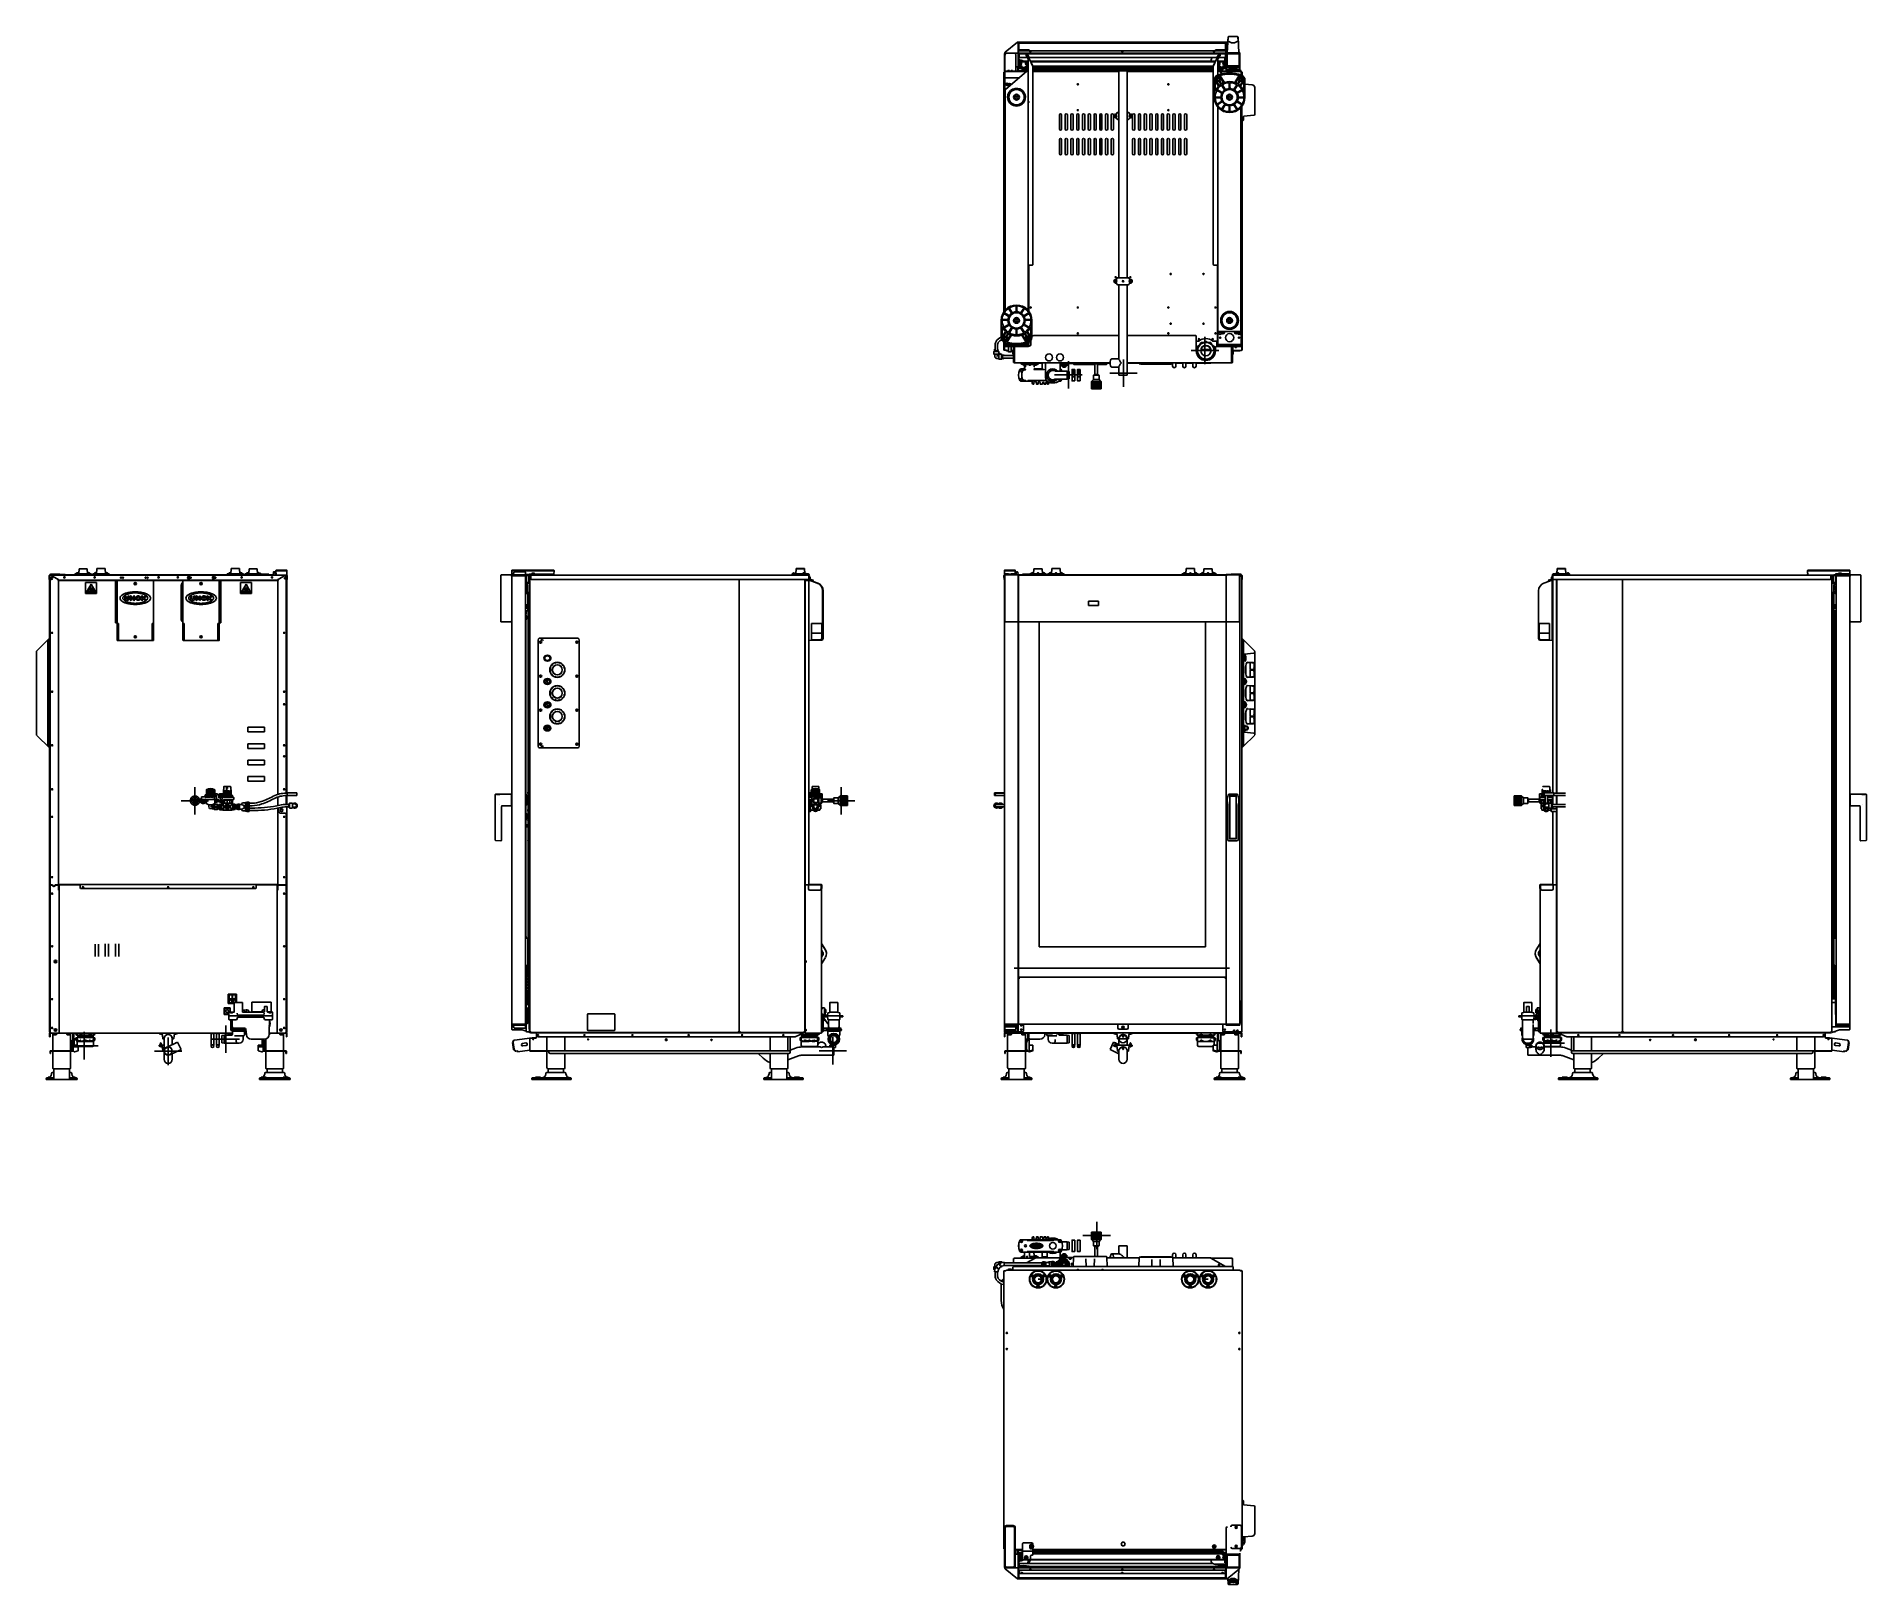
# Model space of a CAD drawing. Header units: millimetres. Extents: x 2355 to 9028, y 2010 to 7655.
import ezdxf

# ---------------------------------------------------------------- set-up
doc = ezdxf.new("R2010")
doc.units = ezdxf.units.MM
doc.header["$LTSCALE"] = 739.2
doc.layers.get('0').update_dxf_attribs({"linetype": 'CONTINUOUS'})
for name, color, linetype in [('02___PRT_ALL_AXES', 7, 'CONTINUOUS'), ('_2211', 7, 'CONTINUOUS'), ('_7182', 7, 'CONTINUOUS'), ('_9295', 7, 'CONTINUOUS'), ('ASSI', 7, 'CONTINUOUS'), ('CURVE', 7, 'CONTINUOUS'), ('GEOM', 7, 'CONTINUOUS')]:
    doc.layers.add(name, color=color, linetype=linetype)

msp = doc.modelspace()

# ---------------------------------------------------------------- linework, layer by layer
at = {"color": 7, "linetype": 'Continuous'}
for p, q in [((6736.3, 7653.2), (6736.9, 7641.5)), ((6736.4, 7653.1), (6739.2, 7596.3)), ((5884.3, 7563.7), (5884.3, 7586.8)), ((5884.3, 7563.6), (5884.3, 7554.1)), ((5884.5, 7563.3), (5885.2, 7563.3)), ((5884.5, 7554.3), (5885.2, 7554.3)), ((5885.2, 7592.3), (5885.2, 7593)), ((5885.2, 7592.3), (5885.2, 7547.3)), ((5885.2, 7546.6), (5885.2, 7547.3)), ((5887, 7594.8), (5887.7, 7594.8)), ((5894.2, 7594.8), (5887.7, 7594.8)), ((5932.7, 7594.8), (5918.3, 7594.8)), ((5926.2, 7544.8), (5933.4, 7544.8)), ((5932.7, 7594.8), (5933.4, 7594.8)), ((5935.2, 7546), (5935.1, 7546)), ((5935.2, 7593), (5935.2, 7546.6)), ((5935.2, 7546.6), (5935.2, 7592.3)), ((5935.2, 7567.3), (5935.5, 7567.3)), ((5935.5, 7566), (5935.2, 7566)), ((5971.2, 7566), (5937, 7566)), ((5937.2, 7588.8), (5938, 7588.8)), ((5948.7, 7546), (5938.2, 7546)), ((5938.7, 7606.5), (5938.7, 7606.5)), ((5940.7, 7558.6), (5940.7, 7558.6)), ((5940.7, 7556.8), (5941.2, 7556.8)), ((5941.2, 7555.8), (5940.7, 7555.8)), ((5940.7, 7554), (5940.7, 7554)), ((5941.2, 7556.9), (5941.2, 7556.9)), ((5941.2, 7555.8), (5941.2, 7555.8)), ((5948.5, 7567.9), (5948.4, 7567.9)), ((5949.5, 7567.3), (5948.5, 7567.9)), ((5949.6, 7567.5), (5949.5, 7567.4)), ((5949.8, 7567.2), (5949.5, 7567.4)), ((5949.5, 7567.3), (5949.5, 7567.3)), ((5949.5, 7567.3), (5949.5, 7567.3)), ((5949.5, 7567.3), (5949.5, 7567.3)), ((5949.5, 7567.3), (5949.5, 7567.3)), ((5949.6, 7567.5), (5949.6, 7567.4)), ((5968, 7547.3), (5967.9, 7547.3)), ((5971.2, 7547.3), (5968, 7547.3)), ((5976.9, 7600.4), (5976.9, 7600.4)), ((5978.3, 7599.8), (5978.3, 7599.8)), ((5978.7, 7599.8), (5978.7, 7600.4)), ((6654.9, 7566), (5979.5, 7566)), ((5979.7, 7600.4), (5979.7, 7599.8)), ((5980.2, 7599.8), (5980.2, 7599.8)), ((5981.5, 7600.4), (5981.5, 7600.4)), ((6646.1, 7547.3), (5988.3, 7547.3)), ((6311.9, 7600.4), (6311.9, 7600.4)), ((6313.3, 7599.8), (6313.3, 7599.8)), ((6313.7, 7599.8), (6313.7, 7600.4)), ((6314.7, 7600.4), (6314.7, 7599.8)), ((6315.2, 7599.8), (6315.2, 7599.8)), ((6316.5, 7600.4), (6316.5, 7600.4)), ((6659.2, 7575.1), (6646, 7547)), ((6646.9, 7600.4), (6646.9, 7600.4)), ((6648.3, 7599.8), (6648.3, 7599.8)), ((6648.7, 7599.8), (6648.7, 7600.4)), ((6649.7, 7600.4), (6649.7, 7599.8)), ((6650.2, 7599.8), (6650.2, 7599.8)), ((6651.5, 7600.4), (6651.5, 7600.4)), ((6659.2, 7574.7), (6659.2, 7575.1)), ((6660.2, 7579.4), (6660.2, 7572.8)), ((6663.2, 7572.8), (6660.2, 7572.8)), ((6660.9, 7581.7), (6664.7, 7587)), ((6660.9, 7576.3), (6664.7, 7581.6)), ((6691.5, 7566), (6663.2, 7566)), ((6666.5, 7547.3), (6663.2, 7547.3)), ((6665.9, 7588.6), (6668.3, 7591.4)), ((6668.3, 7587.4), (6665.9, 7583.4)), ((6666.5, 7547.3), (6666.5, 7547.3)), ((6668.8, 7588.4), (6668.8, 7591.9)), ((6668.8, 7591.9), (6668.8, 7591.9)), ((6671.3, 7590.2), (6668.8, 7591.9)), ((6690.2, 7546), (6679.7, 7546)), ((6687.2, 7556.9), (6687.2, 7556.8)), ((6687.2, 7556.8), (6687.8, 7556.8)), ((6687.8, 7555.8), (6687.2, 7555.8)), ((6687.2, 7555.8), (6687.2, 7555.7)), ((6687.7, 7558.6), (6687.8, 7558.6)), ((6687.8, 7554), (6687.7, 7554)), ((6688.2, 7566), (6688.2, 7576.3)), ((6689.8, 7606.5), (6689.7, 7606.5)), ((6690.4, 7581.9), (6691.5, 7581.9)), ((6691.2, 7588.8), (6690.5, 7588.8)), ((6693.2, 7567.3), (6693, 7567.3)), ((6693.2, 7566), (6693, 7566)), ((6693.2, 7546.6), (6693.2, 7593)), ((6693.3, 7546), (6693.2, 7546)), ((6695, 7594.8), (6741.4, 7594.8)), ((6696.4, 7548.5), (6696.4, 7591.2)), ((6696.9, 7591.7), (6739.6, 7591.7)), ((6739.6, 7548), (6696.9, 7548)), ((6697.6, 7595.9), (6738.9, 7595.9)), ((6697.7, 7595.1), (6697.7, 7594.8)), ((6703.6, 7595.6), (6698.2, 7595.6)), ((6703.2, 7544.3), (6703.2, 7544)), ((6704.8, 7595.6), (6731.6, 7595.6)), ((6706.5, 7541.8), (6706.5, 7541.8)), ((6708.7, 7541.5), (6708.7, 7541.8)), ((6709.7, 7541.8), (6709.7, 7541.5)), ((6712, 7541.8), (6712, 7541.8)), ((6715.2, 7544.3), (6715.2, 7544)), ((6726.2, 7544.3), (6726.2, 7544)), ((6729.5, 7541.8), (6729.5, 7541.8)), ((6731.7, 7541.5), (6731.7, 7541.8)), ((6732.7, 7541.8), (6732.7, 7541.5)), ((6732.9, 7595.6), (6738.2, 7595.6)), ((6735, 7541.8), (6735, 7541.8)), ((6738.2, 7544.3), (6738.2, 7544)), ((6738.7, 7595.1), (6738.7, 7594.8)), ((6740.1, 7591.2), (6740.1, 7548.5)), ((6743.2, 7593), (6743.2, 7546.6)), ((5884.4, 7527.6), (5884.4, 7531.7)), ((5886, 7531.8), (5884.9, 7531.8)), ((5925.9, 7528.8), (5886.5, 7528.8)), ((5971.2, 7534.8), (5953, 7534.8)), ((5953.9, 7530.1), (5954.9, 7530.7)), ((5954.7, 7529.2), (5953.9, 7530.1)), ((5971.2, 7530.1), (5953.9, 7530.1)), ((5954, 7531.5), (5955.1, 7532.2)), ((5954.9, 7530.7), (5954, 7531.5)), ((5971.2, 7531.5), (5954, 7531.5)), ((5954.1, 7528.8), (5954.7, 7529.2)), ((5954.2, 7533), (5955.3, 7533.6)), ((5955.1, 7532.2), (5954.2, 7533)), ((5971.2, 7533), (5954.2, 7533)), ((5965.8, 7529.2), (5954.7, 7529.2)), ((5965.1, 7528.6), (5954.8, 7528.6)), ((5971.2, 7530.7), (5954.9, 7530.7)), ((5971.2, 7532.2), (5955.1, 7532.2)), ((5955.3, 7533.6), (5955.5, 7534.8)), ((5971.2, 7533.6), (5955.3, 7533.6)), ((6645.7, 7534.8), (5988.7, 7534.8)), ((6645.7, 7533.6), (5988.7, 7533.6)), ((6645.7, 7533), (5988.7, 7533)), ((6645.7, 7532.2), (5988.7, 7532.2)), ((6299.6, 7531.5), (5988.7, 7531.5)), ((6298.6, 7530.7), (5988.7, 7530.7)), ((6298.3, 7530.1), (5988.7, 7530.1)), ((6298.2, 7529.2), (5988.7, 7529.2)), ((6298.2, 7528.6), (5988.7, 7528.6)), ((6298.2, 7529.3), (6298.2, 7528.1)), ((6298.2, 7529.3), (6302.2, 7529.3)), ((6332.2, 7529.3), (6336.2, 7529.3)), ((6645.7, 7531.5), (6334.9, 7531.5)), ((6645.7, 7530.7), (6335.8, 7530.7)), ((6645.7, 7530.1), (6336.1, 7530.1)), ((6336.2, 7529.4), (6336.2, 7529.3)), ((6336.2, 7529.3), (6336.2, 7528.1)), ((6645.7, 7529.2), (6336.2, 7529.2)), ((6645.7, 7528.6), (6336.2, 7528.6)), ((6681.5, 7534.8), (6663.2, 7534.8)), ((6679.1, 7533.6), (6663.2, 7533.6)), ((6680.2, 7533), (6663.2, 7533)), ((6679.3, 7532.2), (6663.2, 7532.2)), ((6680.4, 7531.5), (6663.2, 7531.5)), ((6679.5, 7530.7), (6663.2, 7530.7)), ((6680.6, 7530.1), (6663.2, 7530.1)), ((6679.7, 7529.2), (6668.7, 7529.2)), ((6679.6, 7528.6), (6669.4, 7528.6)), ((6679, 7534.8), (6679.1, 7533.6)), ((6680.2, 7533), (6679.1, 7533.6)), ((6680.2, 7533), (6679.3, 7532.2)), ((6680.4, 7531.5), (6679.3, 7532.2)), ((6680.4, 7531.5), (6679.5, 7530.7)), ((6680.6, 7530.1), (6679.5, 7530.7)), ((6680.6, 7530.1), (6679.7, 7529.2)), ((6680.3, 7528.8), (6679.7, 7529.2)), ((6680.6, 7528.8), (6680.6, 7527.8)), ((6700.2, 7530.3), (6700.2, 7529.1)), ((6700.2, 7530.3), (6747.2, 7530.3)), ((6703.9, 7540.2), (6703.9, 7540.2)), ((6705.4, 7539.9), (6705.5, 7539.9)), ((6705.9, 7539.9), (6705.9, 7540.2)), ((6706.9, 7540.2), (6706.9, 7539.9)), ((6707.3, 7539.9), (6707.4, 7539.9)), ((6708.9, 7540.2), (6708.9, 7540.2)), ((6709.2, 7530.3), (6709.2, 7529.1)), ((6712.2, 7534.6), (6712, 7534.5)), ((6716, 7534.6), (6712.2, 7534.6)), ((6714.7, 7535.1), (6714.2, 7534.6)), ((6714.7, 7535.1), (6716.6, 7535.1)), ((6716, 7535.1), (6716, 7539.8)), ((6716.3, 7533.4), (6716.3, 7533.4)), ((6716.9, 7535.3), (6716.9, 7535.3)), ((6718.3, 7535.8), (6718.2, 7535.8)), ((6718.6, 7533.4), (6718.6, 7533.7)), ((6718.7, 7535.3), (6718.7, 7535.8)), ((6719.6, 7533.7), (6719.6, 7533.4)), ((6719.7, 7535.8), (6719.7, 7535.3)), ((6720.2, 7535.8), (6720.1, 7535.8)), ((6721.5, 7535.3), (6721.5, 7535.3)), ((6721.8, 7533.4), (6721.8, 7533.4)), ((6721.9, 7535.1), (6723.7, 7535.1)), ((6726.2, 7534.6), (6722.4, 7534.6)), ((6722.5, 7535.1), (6722.5, 7539.8)), ((6723.7, 7535.1), (6724.2, 7534.6)), ((6725.7, 7534.6), (6725.7, 7534.6)), ((6725.9, 7534.5), (6725.9, 7534.5)), ((6725.9, 7534.5), (6725.9, 7534.5)), ((6726.2, 7534.6), (6726.4, 7534.5)), ((6747.2, 7530.4), (6747.2, 7530.3)), ((6747.2, 7530.3), (6747.2, 7529.1)), ((6749.2, 7526.8), (6749.2, 7525.8)), ((6750.2, 7525.8), (6749.2, 7525.8)), ((6237.2, 7373.7), (6237.2, 7314)), ((6748.2, 6579.6), (6748.2, 7397.7)), ((6756.2, 7358.3), (6756.7, 7358.3)), ((6756.7, 7357.3), (6756.2, 7357.3)), ((6756.7, 7358.4), (6756.7, 7358.4)), ((6756.7, 7357.3), (6756.7, 7357.3)), ((6237.2, 7283.7), (6237.2, 7224)), ((6663.2, 6821.5), (6660.2, 6821.5)), ((6287.9, 6763.3), (6289.2, 6763.3)), ((6287.9, 6762.3), (6287.9, 6763.3)), ((6289.2, 6762.3), (6287.9, 6762.3)), ((6289.2, 6763.3), (6289.7, 6763.8)), ((6289.7, 6761.8), (6289.2, 6762.3)), ((6289.7, 6765.1), (6290.7, 6765.1)), ((6289.7, 6763.8), (6289.7, 6765.1)), ((6289.7, 6760.5), (6289.7, 6761.8)), ((6290.7, 6760.5), (6289.7, 6760.5)), ((6290.7, 6765.1), (6290.7, 6763.8)), ((6290.7, 6763.8), (6291.2, 6763.3)), ((6291.2, 6762.3), (6290.7, 6761.8)), ((6290.7, 6761.8), (6290.7, 6760.5)), ((6291.2, 6763.3), (6292.5, 6763.3)), ((6292.5, 6762.3), (6291.2, 6762.3)), ((6292.5, 6763.3), (6292.5, 6762.3)), ((6341.9, 6763.3), (6343.2, 6763.3)), ((6341.9, 6762.3), (6341.9, 6763.3)), ((6343.2, 6762.3), (6341.9, 6762.3)), ((6343.2, 6763.3), (6343.7, 6763.8)), ((6343.7, 6761.8), (6343.2, 6762.3)), ((6343.7, 6765.1), (6344.7, 6765.1)), ((6343.7, 6763.8), (6343.7, 6765.1)), ((6343.7, 6760.5), (6343.7, 6761.8)), ((6344.7, 6760.5), (6343.7, 6760.5)), ((6344.7, 6765.1), (6344.7, 6763.8)), ((6344.7, 6763.8), (6345.2, 6763.3)), ((6345.2, 6762.3), (6344.7, 6761.8)), ((6344.7, 6761.8), (6344.7, 6760.5)), ((6345.2, 6763.3), (6346.5, 6763.3)), ((6346.5, 6762.3), (6345.2, 6762.3)), ((6346.5, 6763.3), (6346.5, 6762.3)), ((6748.2, 6579.6), (6746.7, 6579.6)), ((5846.3, 6496.9), (5846.3, 6505.9)), ((5863.8, 6506.4), (5846.8, 6506.4)), ((5863.8, 6496.4), (5846.8, 6496.4)), ((5863.3, 6508.4), (5847.3, 6508.4)), ((5847.3, 6508.4), (5847.3, 6506.9)), ((5847.3, 6506.9), (5863.3, 6506.9)), ((5847.8, 6506.9), (5847.8, 6506.4)), ((5849.3, 6495.9), (5849.3, 6489.4)), ((5855.8, 6487.9), (5861.3, 6493.4)), ((5857.3, 6481.4), (5863.8, 6481.4)), ((5861.3, 6493.4), (5861.3, 6495.9)), ((5863.8, 6493.4), (5861.3, 6493.4)), ((5862.8, 6506.9), (5862.8, 6506.4)), ((5863.3, 6508.4), (5863.3, 6506.9)), ((5864.3, 6496.9), (5864.3, 6505.9)), ((5864.3, 6478.9), (5864.3, 6495.9)), ((5873.8, 6496.4), (5864.8, 6496.4)), ((5873.8, 6478.4), (5864.8, 6478.4)), ((5874.3, 6495.9), (5874.3, 6478.9)), ((5874.8, 6494.9), (5874.3, 6494.9)), ((5874.8, 6479.9), (5874.3, 6479.9)), ((5876.3, 6495.4), (5874.8, 6495.4)), ((5874.8, 6495.4), (5874.8, 6479.4)), ((5876.3, 6479.4), (5874.8, 6479.4)), ((5876.3, 6479.4), (5876.3, 6495.4)), ((5908.9, 6504.9), (5899.5, 6504.9)), ((6661.2, 6533.5), (6659.2, 6533.5)), ((6687.2, 6527.9), (6687.2, 6527.8)), ((6687.5, 6527.5), (6692.2, 6527.4)), ((6690.4, 6526.5), (6690.4, 6526.5)), ((6691.8, 6525.9), (6691.8, 6525.9)), ((6692.2, 6527.9), (6692.2, 6527.7)), ((6692.2, 6527.4), (6692.2, 6527.7)), ((6692.2, 6527.4), (6697, 6527.5)), ((6692.2, 6525.9), (6692.2, 6526.5)), ((6693.2, 6526.5), (6693.2, 6525.9)), ((6693.7, 6525.9), (6693.7, 6525.9)), ((6695, 6526.5), (6695, 6526.5)), ((6697.2, 6527.8), (6697.2, 6527.9)), ((6725.9, 6521.5), (6725.9, 6521.5)), ((6727.3, 6520.9), (6727.3, 6520.9)), ((6727.7, 6520.9), (6727.7, 6521.5)), ((6728.7, 6521.5), (6728.7, 6520.9)), ((6729.2, 6520.9), (6729.2, 6520.9)), ((6730.5, 6521.5), (6730.5, 6521.5)), ((5953.7, 6457), (5953.7, 6457)), ((5955.4, 6456.4), (5955.5, 6456.4)), ((5955.5, 6456.4), (5955.5, 6457)), ((5956.5, 6457), (5956.5, 6456.4)), ((5956.6, 6456.4), (5956.6, 6456.4)), ((5958.3, 6457), (5958.3, 6457)), ((5974.9, 6457), (5974.9, 6457)), ((5976.7, 6456.4), (5976.7, 6457)), ((5976.7, 6456.4), (5976.7, 6456.4)), ((5977.7, 6457), (5977.7, 6456.4)), ((5977.8, 6456.4), (5977.8, 6456.4)), ((5979.5, 6457), (5979.5, 6457)), ((5996.1, 6457), (5996.1, 6457)), ((5997.9, 6456.4), (5997.9, 6457)), ((5997.9, 6456.4), (5997.9, 6456.4)), ((5998.9, 6457), (5998.9, 6456.4)), ((5999, 6456.4), (5999, 6456.4)), ((6000.7, 6457), (6000.7, 6457)), ((6091.7, 6453.9), (6091.7, 6464.9)), ((6091.7, 6454.9), (6095.9, 6454.9)), ((6091.7, 6454.1), (6095.9, 6454.1)), ((6091.7, 6453.9), (6112.7, 6453.9)), ((6095.9, 6463.9), (6100.1, 6463.9)), ((6095.9, 6454.1), (6095.9, 6463.9)), ((6107.1, 6452.9), (6097.3, 6452.9)), ((6097.3, 6452.9), (6097.3, 6448.9)), ((6107.1, 6448.9), (6097.3, 6448.9)), ((6098.6, 6453.7), (6098.6, 6453.7)), ((6099.7, 6453.2), (6099.3, 6453.2)), ((6099.9, 6453.7), (6099.9, 6453.6)), ((6099.9, 6453.7), (6099.9, 6453.7)), ((6100.1, 6454.1), (6100.1, 6463.9)), ((6100.1, 6454.9), (6104.3, 6454.9)), ((6100.1, 6454.1), (6104.3, 6454.1)), ((6101.5, 6453.2), (6100.7, 6453.2)), ((6101.4, 6453.7), (6101.4, 6453.2)), ((6101.4, 6453.7), (6101.4, 6453.2)), ((6101.5, 6453.3), (6101.5, 6453.2)), ((6102.2, 6452.9), (6102.2, 6448.9)), ((6103, 6453.2), (6102.3, 6453.2)), ((6103, 6453.7), (6103, 6453.6)), ((6103, 6453.7), (6103, 6453.2)), ((6103.1, 6453.2), (6103, 6453.2)), ((6103.1, 6453.7), (6103.1, 6453.2)), ((6104.5, 6453.2), (6104.1, 6453.2)), ((6104.3, 6463.9), (6108.5, 6463.9)), ((6104.3, 6454.1), (6104.3, 6463.9)), ((6104.6, 6453.2), (6104.5, 6453.2)), ((6104.5, 6453.2), (6104.5, 6453.2)), ((6104.6, 6453.2), (6104.6, 6453.2)), ((6105.7, 6453.2), (6105.7, 6453.2)), ((6105.8, 6453.2), (6105.7, 6453.2)), ((6105.8, 6453.2), (6105.8, 6453.2)), ((6107.1, 6452.9), (6107.1, 6448.9)), ((6108.5, 6454.1), (6108.5, 6463.9)), ((6108.5, 6454.9), (6112.7, 6454.9)), ((6108.5, 6454.1), (6112.7, 6454.1)), ((6112.7, 6453.9), (6112.7, 6464.9)), ((6131.2, 6399.6), (6131.2, 6441.3)), ((6140.6, 6441.4), (6131.4, 6441.4)), ((6131.5, 6427.7), (6131.5, 6429.7)), ((6131.5, 6426.4), (6140.5, 6426.4)), ((6131.7, 6429.9), (6140.2, 6429.9)), ((6140.2, 6427.4), (6131.7, 6427.4)), ((6132, 6434.4), (6140, 6434.4)), ((6132, 6429.9), (6132, 6434.4)), ((6139.7, 6414.4), (6132.2, 6414.4)), ((6133, 6426.4), (6133, 6427.4)), ((6134, 6429.9), (6134, 6434.4)), ((6138, 6429.9), (6138, 6434.4)), ((6138.6, 6434.4), (6138.6, 6433)), ((6139.3, 6433), (6138.6, 6433)), ((6139, 6426.4), (6139, 6427.4)), ((6139.3, 6434.4), (6139.3, 6433)), ((6140, 6429.9), (6140, 6434.4)), ((6140.5, 6427.7), (6140.5, 6429.7)), ((6140.7, 6399.6), (6140.7, 6441.3)), ((6151.2, 6399.6), (6151.2, 6441.3)), ((6160.6, 6441.4), (6151.4, 6441.4)), ((6151.5, 6427.7), (6151.5, 6429.7)), ((6151.5, 6426.4), (6160.5, 6426.4)), ((6151.7, 6429.9), (6160.2, 6429.9)), ((6160.2, 6427.4), (6151.7, 6427.4)), ((6152, 6434.4), (6160, 6434.4)), ((6152, 6429.9), (6152, 6434.4)), ((6159.7, 6414.4), (6152.2, 6414.4)), ((6153, 6426.4), (6153, 6427.4)), ((6154, 6429.9), (6154, 6434.4)), ((6158, 6429.9), (6158, 6434.4)), ((6158.6, 6434.4), (6158.6, 6433)), ((6159.3, 6433), (6158.6, 6433)), ((6159, 6426.4), (6159, 6427.4)), ((6159.3, 6434.4), (6159.3, 6433)), ((6160, 6429.9), (6160, 6434.4)), ((6160.5, 6427.7), (6160.5, 6429.7)), ((6160.7, 6399.6), (6160.7, 6441.3)), ((6212.5, 6420.7), (6212.5, 6422)), ((6226.5, 6420.7), (6226.5, 6422)), ((6140.6, 6399.4), (6131.4, 6399.4)), ((6160.6, 6399.4), (6151.4, 6399.4)), ((2403.1, 5692.1), (2403.2, 5690.9)), ((2403.1, 5692.1), (2441.1, 5692.1)), ((2409.4, 5681.1), (2407.9, 5681.1)), ((2441.1, 5692.2), (2441.1, 5692.1)), ((2441.1, 5692.1), (2441.1, 5690.9)), ((2499.5, 5698.1), (2499.5, 5698.2)), ((2501.1, 5698.6), (2501.1, 5698.6)), ((2502.9, 5699.1), (2502.8, 5699.1)), ((2502.9, 5698.6), (2502.9, 5699.1)), ((2503.9, 5699.1), (2503.9, 5698.6)), ((2504, 5699.1), (2503.9, 5699.1)), ((2505.7, 5698.6), (2505.7, 5698.6)), ((2543.6, 5698.6), (2543.6, 5698.6)), ((2545.3, 5699.1), (2545.3, 5699.1)), ((2545.4, 5698.6), (2545.4, 5699.1)), ((2546.4, 5699.1), (2546.4, 5698.6)), ((2546.4, 5699.1), (2546.4, 5699.1)), ((2548.2, 5698.6), (2548.2, 5698.6)), ((2566.1, 5698.6), (2566.1, 5698.6)), ((2567.9, 5699.1), (2567.8, 5699.1)), ((2567.9, 5698.6), (2567.9, 5699.1)), ((2568.9, 5699.1), (2568.9, 5698.6)), ((2569, 5699.1), (2568.9, 5699.1)), ((2570.7, 5698.6), (2570.7, 5698.6)), ((2574.6, 5706), (2574.6, 5715.6)), ((2574.6, 5715.6), (2604.6, 5715.6)), ((2604.6, 5706), (2604.6, 5715.6)), ((2608.6, 5698.6), (2608.6, 5698.6)), ((2610.3, 5699.1), (2610.3, 5699.1)), ((2610.4, 5698.6), (2610.4, 5699.1)), ((2611.4, 5699.1), (2611.4, 5698.6)), ((2611.4, 5699.1), (2611.4, 5699.1)), ((2613.2, 5698.6), (2613.2, 5698.6)), ((2667.3, 5681.1), (2667.3, 5682.1)), ((2667.3, 5682.1), (2668.6, 5682.1)), ((2668.6, 5681.1), (2667.3, 5681.1)), ((2668.6, 5682.1), (2669.1, 5682.6)), ((2669.1, 5680.6), (2668.6, 5681.1)), ((2669.1, 5682.6), (2669.1, 5683.9)), ((2669.1, 5683.9), (2670.1, 5683.9)), ((2669.1, 5679.3), (2669.1, 5680.6)), ((2670.1, 5679.3), (2669.1, 5679.3)), ((2670.1, 5683.9), (2670.1, 5682.6)), ((2670.1, 5682.6), (2670.6, 5682.1)), ((2670.6, 5681.1), (2670.1, 5680.6)), ((2670.1, 5680.6), (2670.1, 5679.3)), ((2670.6, 5682.1), (2671.9, 5682.1)), ((2671.9, 5681.1), (2670.6, 5681.1)), ((2671.9, 5682.1), (2671.9, 5681.1)), ((2757.3, 5681.1), (2757.3, 5682.1)), ((2757.3, 5682.1), (2758.6, 5682.1)), ((2758.6, 5681.1), (2757.3, 5681.1)), ((2758.6, 5682.1), (2759.1, 5682.6)), ((2759.1, 5680.6), (2758.6, 5681.1)), ((2759.1, 5682.6), (2759.1, 5683.9)), ((2759.1, 5683.9), (2760.1, 5683.9)), ((2759.1, 5679.3), (2759.1, 5680.6)), ((2760.1, 5679.3), (2759.1, 5679.3)), ((2760.1, 5683.9), (2760.1, 5682.6)), ((2760.1, 5682.6), (2760.6, 5682.1)), ((2760.6, 5681.1), (2760.1, 5680.6)), ((2760.1, 5680.6), (2760.1, 5679.3)), ((2760.6, 5682.1), (2761.9, 5682.1)), ((2761.9, 5681.1), (2760.6, 5681.1)), ((2761.9, 5682.1), (2761.9, 5681.1)), ((2907.3, 5681.1), (2907.3, 5682.1)), ((2907.3, 5682.1), (2908.6, 5682.1)), ((2908.6, 5681.1), (2907.3, 5681.1)), ((2908.6, 5682.1), (2909.1, 5682.6)), ((2909.1, 5680.6), (2908.6, 5681.1)), ((2909.1, 5682.6), (2909.1, 5683.9)), ((2909.1, 5683.9), (2910.1, 5683.9)), ((2909.1, 5679.3), (2909.1, 5680.6)), ((2910.1, 5679.3), (2909.1, 5679.3)), ((2910.1, 5683.9), (2910.1, 5682.6)), ((2910.1, 5682.6), (2910.6, 5682.1)), ((2910.6, 5681.1), (2910.1, 5680.6)), ((2910.1, 5680.6), (2910.1, 5679.3)), ((2910.6, 5682.1), (2911.9, 5682.1)), ((2911.9, 5681.1), (2910.6, 5681.1)), ((2911.9, 5682.1), (2911.9, 5681.1)), ((2997.3, 5681.1), (2997.3, 5682.1)), ((2997.3, 5682.1), (2998.6, 5682.1)), ((2998.6, 5681.1), (2997.3, 5681.1)), ((2998.6, 5682.1), (2999.1, 5682.6)), ((2999.1, 5680.6), (2998.6, 5681.1)), ((2999.1, 5682.6), (2999.1, 5683.9)), ((2999.1, 5683.9), (3000.1, 5683.9)), ((2999.1, 5679.3), (2999.1, 5680.6)), ((3000.1, 5679.3), (2999.1, 5679.3)), ((3000.1, 5683.9), (3000.1, 5682.6)), ((3000.1, 5682.6), (3000.6, 5682.1)), ((3000.6, 5681.1), (3000.1, 5680.6)), ((3000.1, 5680.6), (3000.1, 5679.3)), ((3000.6, 5682.1), (3001.9, 5682.1)), ((3001.9, 5681.1), (3000.6, 5681.1)), ((3001.9, 5682.1), (3001.9, 5681.1)), ((3056.1, 5698.6), (3056.1, 5698.6)), ((3057.9, 5699.1), (3057.8, 5699.1)), ((3057.9, 5698.6), (3057.9, 5699.1)), ((3058.9, 5699.1), (3058.9, 5698.6)), ((3059, 5699.1), (3058.9, 5699.1)), ((3060.7, 5698.6), (3060.7, 5698.6)), ((3064.6, 5706), (3064.6, 5715.6)), ((3064.6, 5715.6), (3094.6, 5715.6)), ((3094.6, 5706), (3094.6, 5715.6)), ((3098.6, 5698.6), (3098.6, 5698.6)), ((3100.3, 5699.1), (3100.3, 5699.1)), ((3100.4, 5698.6), (3100.4, 5699.1)), ((3101.4, 5699.1), (3101.4, 5698.6)), ((3101.4, 5699.1), (3101.4, 5699.1)), ((3103.2, 5698.6), (3103.2, 5698.6)), ((3121.1, 5698.6), (3121.1, 5698.6)), ((3122.9, 5699.1), (3122.8, 5699.1)), ((3122.9, 5698.6), (3122.9, 5699.1)), ((3123.9, 5699.1), (3123.9, 5698.6)), ((3124, 5699.1), (3123.9, 5699.1)), ((3125.7, 5698.6), (3125.7, 5698.6)), ((3163.6, 5698.6), (3163.6, 5698.6)), ((3165.3, 5699.1), (3165.3, 5699.1)), ((3165.4, 5698.6), (3165.4, 5699.1)), ((3166.4, 5699.1), (3166.4, 5698.6)), ((3166.4, 5699.1), (3166.4, 5699.1)), ((3168.2, 5698.6), (3168.2, 5698.6)), ((3169.8, 5698.2), (3169.8, 5698.1)), ((3220.1, 5703.1), (3222.7, 5703.1)), ((3224.2, 5701.6), (3224.3, 5694.1)), ((3227.8, 5692.1), (3226.2, 5692.1)), ((3227.6, 5706.6), (3227.8, 5691.1)), ((3259.9, 5681.1), (3261.4, 5681.1)), ((3261.3, 5681.1), (3260, 5681.1)), ((3266.1, 5688.1), (3266.4, 5688.1)), ((3267.6, 5706.6), (3267.5, 5691.1)), ((4087.8, 5706.6), (4087.9, 5696.1)), ((4087.8, 5688.1), (4087.8, 4053.1)), ((4087.8, 5688.1), (4137.8, 5688.1)), ((4088.1, 5692.3), (4088.1, 5692.6)), ((4093.8, 5695.6), (4088.4, 5695.6)), ((4088.6, 5693.1), (4092.9, 5693.1)), ((4088.9, 5692.1), (4136.7, 5692.1)), ((4091.7, 5692.2), (4091.2, 5692.1)), ((4095.1, 5700), (4093.1, 5693.5)), ((4098.7, 5703.1), (4098.3, 5703.1)), ((4098.7, 5703.1), (4136.1, 5703.1)), ((4140.9, 5693.2), (4141.5, 5693.1)), ((4158.5, 5692.1), (4158.6, 5690.9)), ((4158.5, 5692.1), (4243.5, 5692.1)), ((4171.1, 5695.1), (4160.1, 5695.1)), ((4162.6, 5695.1), (4162.6, 5694.6)), ((4162.9, 5698.1), (4162.9, 5698.2)), ((4165.1, 5698.1), (4165.1, 5698.5)), ((4166.1, 5698.5), (4166.1, 5698.1)), ((4168.4, 5698.2), (4168.4, 5698.1)), ((4168.6, 5695.1), (4168.6, 5694.6)), ((4241.8, 5706.6), (4241.7, 5694.5)), ((4243.5, 5692.2), (4243.5, 5692.1)), ((4243.5, 5692.1), (4243.5, 5690.9)), ((5113.5, 5698.6), (5113.5, 5698.6)), ((5113.7, 5698.6), (5113.7, 5698.6)), ((5115.1, 5699.1), (5115, 5699.1)), ((5115.5, 5698.6), (5115.5, 5699.1)), ((5116.3, 5699.1), (5116.3, 5698.6)), ((5116.5, 5699.1), (5116.5, 5698.6)), ((5116.5, 5699.1), (5116.5, 5699.1)), ((5116.9, 5699.1), (5116.9, 5699.1)), ((5118.3, 5698.6), (5118.3, 5698.6)), ((5125.3, 5706), (5125.3, 5715.6)), ((5125.3, 5715.6), (5155.3, 5715.6)), ((5150.4, 5698.6), (5150.4, 5698.6)), ((5151.8, 5699.1), (5151.7, 5699.1)), ((5152.2, 5698.6), (5152.2, 5699.1)), ((5153.2, 5699.1), (5153.2, 5698.6)), ((5153.7, 5699.1), (5153.7, 5699.1)), ((5155, 5698.6), (5155, 5698.6)), ((5155.3, 5713.6), (5155.3, 5715.6)), ((5173.5, 5683.9), (5173.5, 5683.9)), ((5173.5, 5682.1), (5174, 5682.1)), ((5174, 5681.1), (5173.5, 5681.1)), ((5173.5, 5679.3), (5173.5, 5679.3)), ((5174.1, 5681), (5174, 5681.1)), ((5174.1, 5682.2), (5174.1, 5682.2)), ((5175.5, 5683.9), (5175.5, 5683.9)), ((5175.5, 5682.1), (5176, 5682.1)), ((5176, 5681.1), (5175.5, 5681.1)), ((5175.5, 5679.3), (5175.5, 5679.3)), ((5176.1, 5681), (5176, 5681.1)), ((5176.1, 5682.2), (5176.1, 5682.2)), ((5884.3, 5696.1), (5884.2, 5706.6)), ((5884.4, 5691.1), (5884.3, 5693.7)), ((5884.8, 5695.6), (5892.2, 5695.6)), ((5885.3, 5690.6), (5884.9, 5690.6)), ((5885.2, 5688.1), (5885.2, 4053.1)), ((5885.2, 5688.1), (5886.4, 5688.1)), ((5886.5, 5692.1), (5886.3, 5692.1)), ((5887.2, 5693.9), (5887, 5692.1)), ((5887.2, 5694.4), (5887.3, 5695.2)), ((5919.5, 5693.1), (5891, 5693.1)), ((5891.6, 5694.6), (5891.6, 5694.4)), ((5891.8, 5693.1), (5891.7, 5693.4)), ((5923.6, 5695.6), (5916.2, 5695.6)), ((5916.8, 5694.4), (5916.8, 5694.6)), ((5921.2, 5695.2), (5921.2, 5694.4)), ((5921.5, 5692.1), (5921.3, 5693.9)), ((5924.2, 5706.6), (5924.1, 5696.1)), ((5924.1, 5695.9), (5924.1, 5695.8)), ((5924.1, 5695.5), (5924.1, 5695.1)), ((5924.1, 5695), (5924.1, 5694.5)), ((5927.6, 5694.1), (5927.7, 5701.6)), ((5929.2, 5703.1), (5931.8, 5703.1)), ((5933.3, 5701.8), (5934.7, 5692.1)), ((5978.8, 5695.6), (5978.8, 5695.9)), ((5979.3, 5695.1), (5990.3, 5695.1)), ((5982.1, 5698.1), (5982.1, 5698.2)), ((5983.7, 5698.6), (5983.7, 5698.6)), ((5984.3, 5698.1), (5984.3, 5698.5)), ((5985.3, 5698.5), (5985.3, 5698.1)), ((5985.4, 5699.1), (5985.4, 5699.1)), ((5985.5, 5698.6), (5985.5, 5699.1)), ((5986.5, 5699.1), (5986.5, 5698.6)), ((5986.6, 5699.1), (5986.5, 5699.1)), ((5987.6, 5698.2), (5987.6, 5698.1)), ((5988.3, 5698.6), (5988.3, 5698.6)), ((5990.8, 5695.6), (5990.8, 5695.9)), ((6004.9, 5698.6), (6004.9, 5698.6)), ((6006.7, 5699.1), (6006.6, 5699.1)), ((6006.7, 5698.6), (6006.7, 5699.1)), ((6007.7, 5699.1), (6007.7, 5698.6)), ((6007.8, 5699.1), (6007.7, 5699.1)), ((6009.5, 5698.6), (6009.5, 5698.6)), ((6026.1, 5698.6), (6026.1, 5698.6)), ((6027.9, 5699.1), (6027.8, 5699.1)), ((6027.9, 5698.6), (6027.9, 5699.1)), ((6028.9, 5699.1), (6028.9, 5698.6)), ((6029, 5699.1), (6028.9, 5699.1)), ((6030.7, 5698.6), (6030.7, 5698.6)), ((6048.7, 5698.6), (6048.7, 5698.6)), ((6050.4, 5699.1), (6050.4, 5699.1)), ((6050.5, 5698.6), (6050.5, 5699.1)), ((6051.5, 5699.1), (6051.5, 5698.6)), ((6051.6, 5699.1), (6051.5, 5699.1)), ((6053.3, 5698.6), (6053.3, 5698.6)), ((6057.2, 5706), (6057.2, 5715.6)), ((6057.2, 5715.6), (6087.2, 5715.6)), ((6069.9, 5698.6), (6069.9, 5698.6)), ((6071.7, 5699.1), (6071.6, 5699.1)), ((6071.7, 5698.6), (6071.7, 5699.1)), ((6072.7, 5699.1), (6072.7, 5698.6)), ((6072.8, 5699.1), (6072.7, 5699.1)), ((6074.5, 5698.6), (6074.5, 5698.6)), ((6087.2, 5706), (6087.2, 5715.6)), ((6091.1, 5698.6), (6091.1, 5698.6)), ((6092.9, 5699.1), (6092.8, 5699.1)), ((6092.9, 5698.6), (6092.9, 5699.1)), ((6093.9, 5699.1), (6093.9, 5698.6)), ((6094, 5699.1), (6093.9, 5699.1)), ((6095.7, 5698.6), (6095.7, 5698.6)), ((6538.7, 5698.6), (6538.7, 5698.6)), ((6540.4, 5699.1), (6540.4, 5699.1)), ((6540.5, 5698.6), (6540.5, 5699.1)), ((6541.5, 5699.1), (6541.5, 5698.6)), ((6541.6, 5699.1), (6541.5, 5699.1)), ((6543.3, 5698.6), (6543.3, 5698.6)), ((6547.2, 5706), (6547.2, 5715.6)), ((6547.2, 5715.6), (6577.2, 5715.6)), ((6559.9, 5698.6), (6559.9, 5698.6)), ((6561.7, 5699.1), (6561.6, 5699.1)), ((6561.7, 5698.6), (6561.7, 5699.1)), ((6562.7, 5699.1), (6562.7, 5698.6)), ((6562.8, 5699.1), (6562.7, 5699.1)), ((6564.5, 5698.6), (6564.5, 5698.6)), ((6577.2, 5706), (6577.2, 5715.6)), ((6581.1, 5698.6), (6581.1, 5698.6)), ((6582.9, 5699.1), (6582.8, 5699.1)), ((6582.9, 5698.6), (6582.9, 5699.1)), ((6583.9, 5699.1), (6583.9, 5698.6)), ((6584, 5699.1), (6583.9, 5699.1)), ((6585.7, 5698.6), (6585.7, 5698.6)), ((6603.7, 5698.6), (6603.7, 5698.6)), ((6605.4, 5699.1), (6605.4, 5699.1)), ((6605.5, 5698.6), (6605.5, 5699.1)), ((6606.5, 5699.1), (6606.5, 5698.6)), ((6606.6, 5699.1), (6606.5, 5699.1)), ((6608.3, 5698.6), (6608.3, 5698.6)), ((6624.9, 5698.6), (6624.9, 5698.6)), ((6626.7, 5699.1), (6626.6, 5699.1)), ((6626.7, 5698.6), (6626.7, 5699.1)), ((6627.7, 5699.1), (6627.7, 5698.6)), ((6627.8, 5699.1), (6627.7, 5699.1)), ((6629.5, 5698.6), (6629.5, 5698.6)), ((6643.6, 5695.6), (6643.6, 5695.9)), ((6644.1, 5695.1), (6655.1, 5695.1)), ((6646.1, 5698.6), (6646.1, 5698.6)), ((6652.6, 5694.3), (6646.6, 5694.3)), ((6647, 5693.9), (6646.6, 5694.3)), ((6646.6, 5693.5), (6647, 5693.9)), ((6652.6, 5693.5), (6646.6, 5693.5)), ((6646.9, 5698.1), (6646.9, 5698.2)), ((6647, 5693.9), (6652.2, 5693.9)), ((6647.9, 5699.1), (6647.8, 5699.1)), ((6647.9, 5698.6), (6647.9, 5699.1)), ((6648.9, 5699.1), (6648.9, 5698.6)), ((6649, 5699.1), (6648.9, 5699.1)), ((6649.1, 5698.1), (6649.1, 5698.5)), ((6650.1, 5698.5), (6650.1, 5698.1)), ((6650.7, 5698.6), (6650.7, 5698.6)), ((6652.2, 5693.9), (6652.6, 5694.3)), ((6652.6, 5693.5), (6652.2, 5693.9)), ((6652.4, 5698.2), (6652.4, 5698.1)), ((6655.6, 5695.6), (6655.6, 5695.9)), ((6742.1, 5692.1), (6741.9, 5692.1)), ((6742, 5688.1), (6743.2, 5688.1)), ((6743.2, 5692.1), (6748.7, 5692.1)), ((6743.2, 5688.1), (6743.2, 4053.1)), ((6748.7, 5692.2), (6748.7, 5692.1)), ((6748.7, 5692.1), (6748.7, 5690.9)), ((7879.8, 5681), (7879.7, 5681)), ((7879.8, 5682.2), (7879.8, 5682.1)), ((7879.8, 5682.1), (7880.3, 5682.1)), ((7880.3, 5681.1), (7879.8, 5681.1)), ((7880.3, 5683.9), (7880.3, 5683.9)), ((7880.3, 5679.3), (7880.3, 5679.3)), ((7900.5, 5713.6), (7900.5, 5715.6)), ((7900.5, 5715.6), (7930.5, 5715.6)), ((7900.8, 5698.6), (7900.8, 5698.6)), ((7902.1, 5699.1), (7902.1, 5699.1)), ((7902.6, 5698.6), (7902.6, 5699.1)), ((7903.6, 5699.1), (7903.6, 5698.6)), ((7904, 5699.1), (7904, 5699.1)), ((7905.4, 5698.6), (7905.4, 5698.6)), ((7930.5, 5706), (7930.5, 5715.6)), ((7937.5, 5698.6), (7937.5, 5698.6)), ((7938.9, 5699.1), (7938.8, 5699.1)), ((7939.2, 5699.1), (7939.2, 5699.1)), ((7939.3, 5698.6), (7939.3, 5699.1)), ((7939.3, 5699.1), (7939.3, 5699.1)), ((7939.5, 5698.6), (7939.5, 5699.1)), ((7940.3, 5699.1), (7940.3, 5698.6)), ((7940.7, 5699.1), (7940.7, 5699.1)), ((7942.1, 5698.6), (7942.1, 5698.6)), ((7942.3, 5698.6), (7942.3, 5698.6)), ((8812.3, 5692.1), (8812.3, 5690.9)), ((8812.3, 5692.1), (8814.1, 5692.1)), ((8814, 5706.6), (8814.1, 5691.1)), ((8899, 5690.6), (8904.9, 5690.6)), ((8904.8, 5691.1), (8904.9, 5690.7)), ((8904.9, 5690.6), (8914.9, 5693.2)), ((8917.1, 5695.6), (8928.1, 5695.6)), ((8918.1, 5695.6), (8918, 5691.1)), ((8918, 5688.1), (8918, 4053.1)), ((8918, 5688.1), (8968, 5688.1)), ((8966.9, 5692.1), (8919, 5692.1)), ((8927.4, 5695.9), (8927.5, 5698.6)), ((8936.5, 5698.6), (8927.5, 5698.6)), ((8935.8, 5695.6), (8967.4, 5695.6)), ((8936.7, 5698.9), (8936.5, 5698.6)), ((8936.5, 5698.6), (8936.6, 5695.9)), ((8938.7, 5693.1), (8967.2, 5693.1)), ((8967.7, 5692.3), (8967.7, 5692.6)), ((8967.9, 5696.1), (8968, 5706.6)), ((8968, 5688.1), (8968, 4053.1)), ((2712.1, 5659.6), (2712.1, 5660.6)), ((2712.1, 5660.6), (2713.6, 5660.6)), ((2713.6, 5659.6), (2712.1, 5659.6)), ((2713.6, 5660.6), (2714.1, 5661.1)), ((2714.1, 5659.1), (2713.6, 5659.6)), ((2714.1, 5661.1), (2714.1, 5662.6)), ((2714.1, 5662.6), (2715.1, 5662.6)), ((2714.1, 5657.6), (2714.1, 5659.1)), ((2715.1, 5657.6), (2714.1, 5657.6)), ((2715.1, 5662.6), (2715.1, 5661.1)), ((2715.1, 5661.1), (2715.6, 5660.6)), ((2715.6, 5659.6), (2715.1, 5659.1)), ((2715.1, 5659.1), (2715.1, 5657.6)), ((2715.6, 5660.6), (2717.1, 5660.6)), ((2717.1, 5659.6), (2715.6, 5659.6)), ((2717.1, 5660.6), (2717.1, 5659.6)), ((2952.1, 5659.6), (2952.1, 5660.6)), ((2952.1, 5660.6), (2953.6, 5660.6)), ((2953.6, 5659.6), (2952.1, 5659.6)), ((2953.6, 5660.6), (2954.1, 5661.1)), ((2954.1, 5659.1), (2953.6, 5659.6)), ((2954.1, 5661.1), (2954.1, 5662.6)), ((2954.1, 5662.6), (2955.1, 5662.6)), ((2954.1, 5657.6), (2954.1, 5659.1)), ((2955.1, 5657.6), (2954.1, 5657.6)), ((2955.1, 5662.6), (2955.1, 5661.1)), ((2955.1, 5661.1), (2955.6, 5660.6)), ((2955.6, 5659.6), (2955.1, 5659.1)), ((2955.1, 5659.1), (2955.1, 5657.6)), ((2955.6, 5660.6), (2957.1, 5660.6)), ((2957.1, 5659.6), (2955.6, 5659.6)), ((2957.1, 5660.6), (2957.1, 5659.6)), ((4137.8, 5640.8), (4137.8, 4053.1)), ((4140.9, 5649.9), (4140.9, 5649.9)), ((4140.9, 5647.6), (4141.2, 5647.6)), ((4141.2, 5646.6), (4140.9, 5646.6)), ((4140.9, 5644.4), (4140.9, 5644.4)), ((4140.9, 5639.9), (4140.9, 5639.9)), ((4140.9, 5637.6), (4141.2, 5637.6)), ((4141.2, 5636.6), (4140.9, 5636.6)), ((4140.9, 5634.4), (4140.9, 5634.4)), ((4140.9, 5629.9), (4140.9, 5629.9)), ((4140.9, 5627.6), (4141.2, 5627.6)), ((4141.2, 5626.6), (4140.9, 5626.6)), ((4140.9, 5624.4), (4140.9, 5624.4)), ((4147.8, 5628.9), (4147.8, 4901.1)), ((4149, 5626.5), (4147.8, 5626.4)), ((4149.7, 5627.6), (4149, 5626.5)), ((4149, 5626.5), (4149, 5582.5)), ((4149.7, 5627.6), (4149.7, 5584.3)), ((4149.7, 5627.6), (4150.5, 5626.7)), ((4151.1, 5627.8), (4150.5, 5626.7)), ((4150.5, 5626.7), (4150.5, 5585.8)), ((4151.1, 5627.8), (4151.1, 5586.5)), ((4151.1, 5627.8), (4152, 5626.9)), ((4152.6, 5628), (4152, 5626.9)), ((4152, 5626.9), (4152, 5586.7)), ((4152.6, 5628), (4152.6, 5583.8)), ((4152.6, 5628), (4153.5, 5627.1)), ((4153.8, 5627.7), (4153.5, 5627.1)), ((4153.5, 5627.1), (4153.5, 5583.4)), ((8902, 5627.7), (8902.3, 5627.1)), ((8902.3, 5627.1), (8903.2, 5628)), ((8902.3, 4145.2), (8902.3, 5627.1)), ((8903.2, 4145.2), (8903.2, 5628)), ((8903.2, 5628), (8903.8, 5626.9)), ((8903.8, 5626.9), (8904.7, 5627.8)), ((8903.8, 4145.2), (8903.8, 5626.9)), ((8904.7, 4145.2), (8904.7, 5627.8)), ((8904.7, 5627.8), (8905.3, 5626.7)), ((8905.3, 5626.7), (8906.1, 5627.6)), ((8905.3, 4145.2), (8905.3, 5626.7)), ((8906.1, 4145.2), (8906.1, 5627.6)), ((8906.1, 5627.6), (8906.8, 5626.5)), ((8906.8, 4145.2), (8906.8, 5626.5)), ((8906.8, 5626.5), (8908, 5626.4)), ((8908, 4145.2), (8908, 5628.9)), ((8914.6, 5647.6), (8914.9, 5647.6)), ((8914.9, 5646.6), (8914.6, 5646.6)), ((8914.6, 5637.6), (8914.9, 5637.6)), ((8914.9, 5636.6), (8914.6, 5636.6)), ((8914.6, 5627.6), (8914.9, 5627.6)), ((8914.9, 5626.6), (8914.6, 5626.6)), ((8914.9, 5649.9), (8914.9, 5649.9)), ((8914.9, 5644.4), (8914.9, 5644.4)), ((8914.9, 5639.9), (8914.9, 5639.9)), ((8914.9, 5634.4), (8914.9, 5634.4)), ((8914.9, 5629.9), (8914.9, 5629.9)), ((8914.9, 5624.4), (8914.9, 5624.4)), ((4149, 5581.3), (4149, 5580.3)), ((4149, 5581.3), (4149.3, 5581.3)), ((4149.3, 5580.3), (4149, 5580.3)), ((4149, 5579), (4149, 4915.8)), ((4149.3, 5583.5), (4149.3, 5583.5)), ((4149.3, 5578), (4149.3, 5578)), ((4149.7, 5577.2), (4149.7, 4915.9)), ((4150.5, 5575.8), (4150.5, 4915.9)), ((4151.1, 5575), (4151.1, 4915.9)), ((4151.8, 5586.8), (4151.6, 5586.8)), ((4151.8, 5574.8), (4151.6, 5574.8)), ((4152, 5574.8), (4152, 4915.9)), ((4152.3, 5575.3), (4152.3, 5586.3)), ((4152.6, 5577.8), (4152.6, 4915.8)), ((4153.1, 5583.8), (4153.1, 5577.8)), ((4153.5, 5583.4), (4153.1, 5583.8)), ((4153.5, 5578.2), (4153.1, 5577.8)), ((4153.8, 5583.7), (4153.5, 5583.4)), ((4153.5, 5578.2), (4153.5, 5583.4)), ((4153.8, 5577.8), (4153.5, 5578.2)), ((4153.5, 5578.1), (4153.5, 4902.4)), ((5935.2, 5520.1), (5935.2, 4053.1)), ((6010.7, 5521.1), (6010.7, 4335.1)), ((6617.7, 4335.1), (6617.7, 5521.1)), ((6693.2, 5520.1), (6693.2, 4053.1)), ((2395.1, 5447.5), (2395.1, 5447.5)), ((2395.1, 5445.7), (2395.2, 5445.6)), ((2395.2, 5447.1), (2395.6, 5447.1)), ((2395.6, 5446.1), (2395.2, 5446.1)), ((2712.3, 5465.6), (2712.3, 5466.6)), ((2712.3, 5466.6), (2713.6, 5466.6)), ((2713.6, 5465.6), (2712.3, 5465.6)), ((2713.6, 5466.6), (2714.1, 5467.1)), ((2714.1, 5465.1), (2713.6, 5465.6)), ((2714.1, 5467.1), (2714.1, 5468.4)), ((2714.1, 5468.4), (2715.1, 5468.4)), ((2714.1, 5463.8), (2714.1, 5465.1)), ((2715.1, 5463.8), (2714.1, 5463.8)), ((2715.1, 5468.4), (2715.1, 5467.1)), ((2715.1, 5467.1), (2715.6, 5466.6)), ((2715.6, 5465.6), (2715.1, 5465.1)), ((2715.1, 5465.1), (2715.1, 5463.8)), ((2715.6, 5466.6), (2716.9, 5466.6)), ((2716.9, 5465.6), (2715.6, 5465.6)), ((2716.9, 5466.6), (2716.9, 5465.6)), ((2952.3, 5465.6), (2952.3, 5466.6)), ((2952.3, 5466.6), (2953.6, 5466.6)), ((2953.6, 5465.6), (2952.3, 5465.6)), ((2953.6, 5466.6), (2954.1, 5467.1)), ((2954.1, 5465.1), (2953.6, 5465.6)), ((2954.1, 5467.1), (2954.1, 5468.4)), ((2954.1, 5468.4), (2955.1, 5468.4)), ((2954.1, 5463.8), (2954.1, 5465.1)), ((2955.1, 5463.8), (2954.1, 5463.8)), ((2955.1, 5468.4), (2955.1, 5467.1)), ((2955.1, 5467.1), (2955.6, 5466.6)), ((2955.6, 5465.6), (2955.1, 5465.1)), ((2955.1, 5465.1), (2955.1, 5463.8)), ((2955.6, 5466.6), (2956.9, 5466.6)), ((2956.9, 5465.6), (2955.6, 5465.6)), ((2956.9, 5466.6), (2956.9, 5465.6)), ((4190.5, 5446.1), (4190.5, 5447.1)), ((4190.5, 5447.1), (4191.8, 5447.1)), ((4191.8, 5446.1), (4190.5, 5446.1)), ((4191.8, 5447.1), (4192.3, 5447.6)), ((4192.3, 5445.6), (4191.8, 5446.1)), ((4192.3, 5447.6), (4192.3, 5448.9)), ((4192.3, 5448.9), (4193.3, 5448.9)), ((4192.3, 5444.3), (4192.3, 5445.6)), ((4193.3, 5444.3), (4192.3, 5444.3)), ((4193.3, 5448.9), (4193.3, 5447.6)), ((4193.3, 5447.6), (4193.8, 5447.1)), ((4193.8, 5446.1), (4193.3, 5445.6)), ((4193.3, 5445.6), (4193.3, 5444.3)), ((4193.8, 5447.1), (4195.1, 5447.1)), ((4195.1, 5446.1), (4193.8, 5446.1)), ((4195.1, 5447.1), (4195.1, 5446.1)), ((4322.5, 5446.1), (4322.5, 5447.1)), ((4322.5, 5447.1), (4323.8, 5447.1)), ((4323.8, 5446.1), (4322.5, 5446.1)), ((4323.8, 5447.1), (4324.3, 5447.6)), ((4324.3, 5445.6), (4323.8, 5446.1)), ((4324.3, 5447.6), (4324.3, 5448.9)), ((4324.3, 5448.9), (4325.3, 5448.9)), ((4324.3, 5444.3), (4324.3, 5445.6)), ((4325.3, 5444.3), (4324.3, 5444.3)), ((4325.3, 5448.9), (4325.3, 5447.6)), ((4325.3, 5447.6), (4325.8, 5447.1)), ((4325.8, 5446.1), (4325.3, 5445.6)), ((4325.3, 5445.6), (4325.3, 5444.3)), ((4325.8, 5447.1), (4327.1, 5447.1)), ((4327.1, 5446.1), (4325.8, 5446.1)), ((4327.1, 5447.1), (4327.1, 5446.1)), ((6756.2, 5447.1), (6756.7, 5447.1)), ((6756.7, 5446.1), (6756.2, 5446.1)), ((6756.7, 5447.5), (6756.7, 5447.6)), ((6756.7, 5445.7), (6756.7, 5445.7)), ((2395.1, 5323.5), (2395.1, 5323.5)), ((2395.1, 5321.7), (2395.2, 5321.6)), ((2395.2, 5323.1), (2395.6, 5323.1)), ((2395.6, 5322.1), (2395.2, 5322.1)), ((4190.5, 5322.1), (4190.5, 5323.1)), ((4190.5, 5323.1), (4191.8, 5323.1)), ((4191.8, 5322.1), (4190.5, 5322.1)), ((4191.8, 5323.1), (4192.3, 5323.6)), ((4192.3, 5321.6), (4191.8, 5322.1)), ((4192.3, 5323.6), (4192.3, 5324.9)), ((4192.3, 5324.9), (4193.3, 5324.9)), ((4192.3, 5320.3), (4192.3, 5321.6)), ((4193.3, 5320.3), (4192.3, 5320.3)), ((4193.3, 5324.9), (4193.3, 5323.6)), ((4193.3, 5323.6), (4193.8, 5323.1)), ((4193.8, 5322.1), (4193.3, 5321.6)), ((4193.3, 5321.6), (4193.3, 5320.3)), ((4193.8, 5323.1), (4195.1, 5323.1)), ((4195.1, 5322.1), (4193.8, 5322.1)), ((4195.1, 5323.1), (4195.1, 5322.1)), ((4219.4, 5313), (4219.4, 5313)), ((4322.5, 5322.1), (4322.5, 5323.1)), ((4322.5, 5323.1), (4323.8, 5323.1)), ((4323.8, 5322.1), (4322.5, 5322.1)), ((4323.8, 5323.1), (4324.3, 5323.6)), ((4324.3, 5321.6), (4323.8, 5322.1)), ((4324.3, 5323.6), (4324.3, 5324.9)), ((4324.3, 5324.9), (4325.3, 5324.9)), ((4324.3, 5320.3), (4324.3, 5321.6)), ((4325.3, 5320.3), (4324.3, 5320.3)), ((4325.3, 5324.9), (4325.3, 5323.6)), ((4325.3, 5323.6), (4325.8, 5323.1)), ((4325.8, 5322.1), (4325.3, 5321.6)), ((4325.3, 5321.6), (4325.3, 5320.3)), ((4325.8, 5323.1), (4327.1, 5323.1)), ((4327.1, 5322.1), (4325.8, 5322.1)), ((4327.1, 5323.1), (4327.1, 5322.1)), ((6756.2, 5323.1), (6756.7, 5323.1)), ((6756.7, 5322.1), (6756.2, 5322.1)), ((6756.7, 5323.5), (6756.7, 5323.6)), ((6756.7, 5321.7), (6756.7, 5321.7)), ((6761.8, 5313.1), (6761.1, 5313.1)), ((6761.1, 5293.1), (6761.8, 5293.1)), ((4219.4, 5228), (4219.4, 5228)), ((6761.8, 5228.1), (6761.1, 5228.1)), ((6761.1, 5208.1), (6761.8, 5208.1)), ((2395.1, 5199.5), (2395.1, 5199.5)), ((2395.1, 5197.7), (2395.2, 5197.6)), ((2395.2, 5199.1), (2395.6, 5199.1)), ((2395.6, 5198.1), (2395.2, 5198.1)), ((4190.5, 5198.1), (4190.5, 5199.1)), ((4190.5, 5199.1), (4191.8, 5199.1)), ((4191.8, 5198.1), (4190.5, 5198.1)), ((4191.8, 5199.1), (4192.3, 5199.6)), ((4192.3, 5197.6), (4191.8, 5198.1)), ((4192.3, 5199.6), (4192.3, 5200.9)), ((4192.3, 5200.9), (4193.3, 5200.9)), ((4192.3, 5196.3), (4192.3, 5197.6)), ((4193.3, 5196.3), (4192.3, 5196.3)), ((4193.3, 5200.9), (4193.3, 5199.6)), ((4193.3, 5199.6), (4193.8, 5199.1)), ((4193.8, 5198.1), (4193.3, 5197.6)), ((4193.3, 5197.6), (4193.3, 5196.3)), ((4193.8, 5199.1), (4195.1, 5199.1)), ((4195.1, 5198.1), (4193.8, 5198.1)), ((4195.1, 5199.1), (4195.1, 5198.1)), ((4216.9, 5139.6), (4215, 5139.6)), ((4219.4, 5143), (4219.4, 5143)), ((4322.5, 5198.1), (4322.5, 5199.1)), ((4322.5, 5199.1), (4323.8, 5199.1)), ((4323.8, 5198.1), (4322.5, 5198.1)), ((4323.8, 5199.1), (4324.3, 5199.6)), ((4324.3, 5197.6), (4323.8, 5198.1)), ((4324.3, 5199.6), (4324.3, 5200.9)), ((4324.3, 5200.9), (4325.3, 5200.9)), ((4324.3, 5196.3), (4324.3, 5197.6)), ((4325.3, 5196.3), (4324.3, 5196.3)), ((4325.3, 5200.9), (4325.3, 5199.6)), ((4325.3, 5199.6), (4325.8, 5199.1)), ((4325.8, 5198.1), (4325.3, 5197.6)), ((4325.3, 5197.6), (4325.3, 5196.3)), ((4325.8, 5199.1), (4327.1, 5199.1)), ((4327.1, 5198.1), (4325.8, 5198.1)), ((4327.1, 5199.1), (4327.1, 5198.1)), ((6756.2, 5199.1), (6756.7, 5199.1)), ((6756.7, 5198.1), (6756.2, 5198.1)), ((6756.7, 5199.5), (6756.7, 5199.6)), ((6756.7, 5197.7), (6756.7, 5197.7)), ((6761.8, 5143.1), (6761.1, 5143.1)), ((6769.7, 5139.6), (6763.6, 5139.6)), ((2395.1, 5075.5), (2395.1, 5075.5)), ((2395.1, 5073.7), (2395.2, 5073.6)), ((2395.2, 5075.1), (2395.6, 5075.1)), ((2395.6, 5074.1), (2395.2, 5074.1)), ((4190.5, 5074.1), (4190.5, 5075.1)), ((4190.5, 5075.1), (4191.8, 5075.1)), ((4191.8, 5074.1), (4190.5, 5074.1)), ((4191.8, 5075.1), (4192.3, 5075.6)), ((4192.3, 5073.6), (4191.8, 5074.1)), ((4192.3, 5075.6), (4192.3, 5076.9)), ((4192.3, 5076.9), (4193.3, 5076.9)), ((4192.3, 5072.3), (4192.3, 5073.6)), ((4193.3, 5072.3), (4192.3, 5072.3)), ((4193.3, 5076.9), (4193.3, 5075.6)), ((4193.3, 5075.6), (4193.8, 5075.1)), ((4193.8, 5074.1), (4193.3, 5073.6)), ((4193.3, 5073.6), (4193.3, 5072.3)), ((4193.8, 5075.1), (4195.1, 5075.1)), ((4195.1, 5074.1), (4193.8, 5074.1)), ((4195.1, 5075.1), (4195.1, 5074.1)), ((4215, 5126.6), (4216.9, 5126.6)), ((4322.5, 5074.1), (4322.5, 5075.1)), ((4322.5, 5075.1), (4323.8, 5075.1)), ((4323.8, 5074.1), (4322.5, 5074.1)), ((4323.8, 5075.1), (4324.3, 5075.6)), ((4324.3, 5073.6), (4323.8, 5074.1)), ((4324.3, 5075.6), (4324.3, 5076.9)), ((4324.3, 5076.9), (4325.3, 5076.9)), ((4324.3, 5072.3), (4324.3, 5073.6)), ((4325.3, 5072.3), (4324.3, 5072.3)), ((4325.3, 5076.9), (4325.3, 5075.6)), ((4325.3, 5075.6), (4325.8, 5075.1)), ((4325.8, 5074.1), (4325.3, 5073.6)), ((4325.3, 5073.6), (4325.3, 5072.3)), ((4325.8, 5075.1), (4327.1, 5075.1)), ((4327.1, 5074.1), (4325.8, 5074.1)), ((4327.1, 5075.1), (4327.1, 5074.1)), ((6756.2, 5075.1), (6756.7, 5075.1)), ((6756.7, 5074.1), (6756.2, 5074.1)), ((6756.7, 5075.5), (6756.7, 5075.6)), ((6756.7, 5073.7), (6756.7, 5073.7)), ((6761.1, 5123.1), (6761.8, 5123.1)), ((6763.6, 5126.6), (6769.7, 5126.6)), ((3025.2, 4887.6), (3026.5, 4887.6)), ((3025.2, 4886.6), (3025.2, 4887.6)), ((3026.5, 4886.6), (3025.2, 4886.6)), ((3026.5, 4887.6), (3027, 4888.1)), ((3027, 4886.1), (3026.5, 4886.6)), ((3027, 4889.4), (3028, 4889.4)), ((3027, 4888.1), (3027, 4889.4)), ((3027, 4884.8), (3027, 4886.1)), ((3028, 4884.8), (3027, 4884.8)), ((3028, 4889.4), (3028, 4888.1)), ((3028, 4888.1), (3028.5, 4887.6)), ((3028.5, 4886.6), (3028, 4886.1)), ((3028, 4886.1), (3028, 4884.8)), ((3028.5, 4887.6), (3029.8, 4887.6)), ((3029.8, 4886.6), (3028.5, 4886.6)), ((3029.8, 4887.6), (3029.8, 4886.6)), ((4029.6, 4892.6), (4032.1, 4892.5)), ((4032.4, 4892.3), (4032.4, 4891.4)), ((4035.5, 4892.5), (4032.6, 4892.5)), ((4046.7, 4892.3), (4086.4, 4891.6)), ((4086.7, 4850), (4086.7, 4891.3)), ((4087, 4885.3), (4087, 4890.6)), ((4087, 4857.2), (4087, 4884)), ((4087.8, 4891.1), (4087.6, 4891.1)), ((4142.5, 4885), (4142.2, 4885.6)), ((4142.5, 4880), (4142.2, 4879.3)), ((4142.4, 4885), (4142.5, 4885)), ((4142.4, 4883), (4142.8, 4883)), ((4142.8, 4882), (4142.4, 4882)), ((4142.5, 4880), (4142.4, 4880)), ((4142.8, 4883), (4142.8, 4883.1)), ((4142.8, 4881.9), (4142.8, 4882)), ((4142.8, 4877.6), (4148.8, 4877.6)), ((4146.4, 4897.4), (4146.4, 4897.4)), ((4146.4, 4896.9), (4146.8, 4896.9)), ((4146.8, 4895.9), (4146.4, 4895.9)), ((4146.4, 4895.5), (4146.4, 4895.4)), ((4146.7, 4898.9), (4146.8, 4898.9)), ((4146.8, 4893.9), (4146.7, 4893.9)), ((4147.8, 4891.8), (4147.8, 4877.6)), ((5178, 4872.9), (5177.6, 4866.2)), ((5261.9, 4875.6), (5260.6, 4875.6)), ((6697.2, 4874.6), (6697.2, 4866.6)), ((6700.3, 4888.4), (6697.8, 4879.1)), ((6736.2, 4888.4), (6738.6, 4879.1)), ((6739.2, 4866.6), (6739.2, 4874.6)), ((7793.9, 4875.6), (7795.2, 4875.6)), ((8968.2, 4891.1), (8968, 4891.1)), ((8968.8, 4885.3), (8968.8, 4890.6)), ((8968.8, 4884), (8968.8, 4857.2)), ((8969.1, 4891.3), (8969.1, 4850)), ((9009.1, 4892.3), (8969.4, 4891.6)), ((9023.2, 4892.5), (9020.3, 4892.5)), ((9023.4, 4891.4), (9023.4, 4892.3)), ((3005.2, 4869.1), (3006.5, 4869.1)), ((3005.2, 4868.1), (3005.2, 4869.1)), ((3006.5, 4868.1), (3005.2, 4868.1)), ((3006.5, 4869.1), (3007, 4869.6)), ((3007, 4867.6), (3006.5, 4868.1)), ((3007, 4870.9), (3008, 4870.9)), ((3007, 4869.6), (3007, 4870.9)), ((3007, 4866.3), (3007, 4867.6)), ((3008, 4866.3), (3007, 4866.3)), ((3008, 4870.9), (3008, 4869.6)), ((3008, 4869.6), (3008.5, 4869.1)), ((3008.5, 4868.1), (3008, 4867.6)), ((3008, 4867.6), (3008, 4866.3)), ((3008.5, 4869.1), (3009.8, 4869.1)), ((3009.8, 4868.1), (3008.5, 4868.1)), ((3009.8, 4869.1), (3009.8, 4868.1)), ((3275.5, 4858.4), (3277, 4858.4)), ((3275.5, 4858.4), (3275.5, 4842.4)), ((3275.5, 4842.4), (3277, 4842.4)), ((3277, 4842.4), (3277, 4858.4)), ((3277, 4857.9), (3277.5, 4857.9)), ((3277, 4842.9), (3277.5, 4842.9)), ((3277.5, 4858.9), (3277.5, 4841.9)), ((3287.5, 4858.9), (3287.5, 4841.9)), ((3288, 4856.4), (3297, 4856.4)), ((3297, 4844.4), (3288, 4844.4)), ((3302.5, 4849.9), (3302.5, 4850.9)), ((4050, 4849), (4086.4, 4849.6)), ((4050.8, 4725), (4050.8, 4846.1)), ((4087, 4856), (4087, 4850.6)), ((4087.8, 4850.1), (4087.6, 4850.1)), ((4138.4, 4870.6), (4138.1, 4870.6)), ((4142.5, 4861.3), (4142.2, 4861.9)), ((4142.5, 4856.3), (4142.2, 4855.6)), ((4142.4, 4861.3), (4142.5, 4861.3)), ((4142.4, 4859.3), (4142.8, 4859.3)), ((4142.8, 4858.3), (4142.4, 4858.3)), ((4142.5, 4856.3), (4142.4, 4856.3)), ((4142.8, 4863.6), (4148.8, 4863.6)), ((4142.8, 4859.3), (4142.8, 4859.4)), ((4142.8, 4858.2), (4142.8, 4858.3)), ((4146.4, 4834.4), (4146.4, 4834.4)), ((4146.4, 4833.9), (4146.8, 4833.9)), ((4146.8, 4832.9), (4146.4, 4832.9)), ((4146.4, 4832.5), (4146.4, 4832.4)), ((4146.7, 4835.9), (4146.8, 4835.9)), ((4146.8, 4830.9), (4146.7, 4830.9)), ((4147.8, 4863.6), (4147.8, 4838.1)), ((4147.8, 4828.8), (4147.8, 4797.5)), ((4149, 4814.1), (4149, 4801.4)), ((4149.7, 4813.9), (4149.7, 4801.8)), ((4150.5, 4813.9), (4150.5, 4802.1)), ((4151.1, 4813.9), (4151.1, 4802.1)), ((4152, 4813.9), (4152, 4802.1)), ((4152.6, 4814), (4152.6, 4802.1)), ((4153.5, 4827.5), (4153.5, 4802.1)), ((5174.2, 4858.4), (5175.7, 4858.4)), ((5174.2, 4858.4), (5174.2, 4842.4)), ((5174.2, 4842.4), (5175.7, 4842.4)), ((5175.7, 4842.4), (5175.7, 4858.4)), ((5175.7, 4857.9), (5176.2, 4857.9)), ((5175.7, 4842.9), (5176.2, 4842.9)), ((5176.2, 4858.9), (5176.2, 4856.6)), ((5177.7, 4838.3), (5177.7, 4829.6)), ((5177.8, 4869.1), (5178.3, 4869.1)), ((5178.3, 4868.1), (5177.8, 4868.1)), ((5177.8, 4866.3), (5177.8, 4866.3)), ((5178.4, 4869.5), (5178.3, 4869.6)), ((5178.4, 4867.7), (5178.4, 4867.7)), ((5261.9, 4861.6), (5260.6, 4861.6)), ((5862, 4856.4), (5863.8, 4856.4)), ((5863.8, 4844.4), (5862, 4844.4)), ((5864.3, 4858.9), (5864.3, 4854.9)), ((5864.3, 4845.9), (5864.3, 4841.9)), ((5874.3, 4858.9), (5874.3, 4854.9)), ((5874.8, 4857.9), (5874.3, 4857.9)), ((5874.3, 4845.9), (5874.3, 4841.9)), ((5874.8, 4842.9), (5874.3, 4842.9)), ((5874.8, 4854.9), (5874.8, 4858.4)), ((5876.3, 4858.4), (5874.8, 4858.4)), ((5874.8, 4845.9), (5874.8, 4842.4)), ((5876.3, 4842.4), (5874.8, 4842.4)), ((5876.3, 4854.9), (5876.3, 4858.4)), ((5876.3, 4842.4), (5876.3, 4845.9)), ((6699.4, 4853.3), (6697.5, 4863.3)), ((6700.1, 4849.4), (6699.9, 4850.6)), ((6736.3, 4849.4), (6736.6, 4850.6)), ((6737.1, 4853.3), (6738.9, 4863.3)), ((7793.9, 4861.6), (7795.2, 4861.6)), ((7854.6, 4849.9), (7854.6, 4850.9)), ((7860.1, 4856.4), (7869.1, 4856.4)), ((7869.1, 4844.4), (7860.1, 4844.4)), ((7869.6, 4858.9), (7869.6, 4841.9)), ((7878.1, 4829.6), (7878.1, 4839)), ((7879.6, 4841.9), (7879.6, 4858.9)), ((7880.1, 4857.9), (7879.6, 4857.9)), ((7880.1, 4842.9), (7879.6, 4842.9)), ((7880.1, 4842.4), (7880.1, 4858.4)), ((7881.6, 4858.4), (7880.1, 4858.4)), ((7881.6, 4842.4), (7880.1, 4842.4)), ((7881.6, 4842.4), (7881.6, 4858.4)), ((8968, 4850.1), (8968.2, 4850.1)), ((8968.8, 4856), (8968.8, 4850.6)), ((9005.8, 4849), (8969.4, 4849.6)), ((9005, 4725), (9005, 4846.1)), ((4146.8, 4795.2), (4146.9, 4795.1)), ((4146.8, 4794), (4146.8, 4794)), ((4146.9, 4795.1), (4147.4, 4795.1)), ((4147.4, 4794.1), (4146.9, 4794.1)), ((4147.4, 4796.9), (4147.4, 4796.9)), ((4147.4, 4792.3), (4147.4, 4792.3)), ((4147.6, 4781.1), (4148.1, 4781.6)), ((4147.6, 4772.1), (4147.6, 4781.1)), ((4147.6, 4772.1), (4148.1, 4771.6)), ((4147.8, 4791.7), (4147.8, 4781.4)), ((4147.8, 4771.9), (4147.8, 4727.5)), ((4148.1, 4783.6), (4148.1, 4769.6)), ((4148.1, 4783.6), (4148.1, 4783.6)), ((4148.1, 4783.6), (4148.3, 4783.6)), ((4148.1, 4769.6), (4148.1, 4769.6)), ((4148.3, 4769.6), (4148.1, 4769.6)), ((4150.7, 4802.1), (4152.3, 4802.1)), ((4152.3, 4717.1), (4152.3, 4802.1)), ((4152.3, 4802.1), (4153.6, 4802.1)), ((4146.8, 4725.2), (4146.9, 4725.1)), ((4146.8, 4724), (4146.8, 4724)), ((4146.9, 4725.1), (4147.4, 4725.1)), ((4147.4, 4724.1), (4146.9, 4724.1)), ((4147.4, 4726.9), (4147.4, 4726.9)), ((4147.4, 4722.3), (4147.4, 4722.3)), ((4147.8, 4721.7), (4147.8, 4132.4)), ((4149, 4717.9), (4149, 4150.9)), ((4149.7, 4717.4), (4149.7, 4152.7)), ((4150.5, 4717.2), (4150.5, 4154.2)), ((4151.1, 4717.1), (4151.1, 4154.9)), ((4152, 4717.1), (4152, 4155.1)), ((4152.3, 4717.1), (4153.6, 4717.1)), ((4152.6, 4717.1), (4152.6, 4152.1)), ((4153.5, 4717.1), (4153.5, 4151.8)), ((2421.3, 4282.1), (2422.6, 4282.1)), ((2421.3, 4281.1), (2421.3, 4282.1)), ((2422.6, 4281.1), (2421.3, 4281.1)), ((2422.6, 4282.1), (2423.1, 4282.6)), ((2423.1, 4280.6), (2422.6, 4281.1)), ((2423.1, 4283.9), (2424.1, 4283.9)), ((2423.1, 4282.6), (2423.1, 4283.9)), ((2423.1, 4279.3), (2423.1, 4280.6)), ((2424.1, 4279.3), (2423.1, 4279.3)), ((2424.1, 4283.9), (2424.1, 4282.6)), ((2424.1, 4282.6), (2424.6, 4282.1)), ((2424.6, 4281.1), (2424.1, 4280.6)), ((2424.1, 4280.6), (2424.1, 4279.3)), ((2424.6, 4282.1), (2425.9, 4282.1)), ((2425.9, 4281.1), (2424.6, 4281.1)), ((2425.9, 4282.1), (2425.9, 4281.1)), ((5161.2, 4283.9), (5161.2, 4283.9)), ((5161.2, 4282.1), (5161.7, 4282.1)), ((5161.7, 4281.1), (5161.2, 4281.1)), ((5161.2, 4279.3), (5161.2, 4279.3)), ((5161.8, 4281), (5161.7, 4281.1)), ((5161.8, 4282.2), (5161.8, 4282.2)), ((6010.7, 4335.1), (6617.7, 4335.1)), ((4140.9, 4258.6), (4140.9, 4258.6)), ((4140.9, 4256.3), (4141.2, 4256.3)), ((4141.2, 4255.3), (4140.9, 4255.3)), ((4140.9, 4253.1), (4140.9, 4253.1)), ((4140.9, 4248.6), (4140.9, 4248.6)), ((4140.9, 4246.3), (4141.2, 4246.3)), ((4141.2, 4245.3), (4140.9, 4245.3)), ((4140.9, 4243.1), (4140.9, 4243.1)), ((4140.9, 4238.6), (4140.9, 4238.6)), ((4140.9, 4236.3), (4141.2, 4236.3)), ((4141.2, 4235.3), (4140.9, 4235.3)), ((4140.9, 4233.1), (4140.9, 4233.1)), ((5935.2, 4227.6), (5935.7, 4227.6)), ((5935.8, 4225.8), (5935.2, 4225.8)), ((5936.7, 4225.1), (5936.7, 4224.3)), ((6691.7, 4225.1), (6691.7, 4224.3)), ((6693.2, 4227.6), (6692.7, 4227.6)), ((6693.2, 4225.8), (6692.7, 4225.8)), ((8914.6, 4256.3), (8914.9, 4256.3)), ((8914.9, 4255.3), (8914.6, 4255.3)), ((8914.6, 4246.3), (8914.9, 4246.3)), ((8914.9, 4245.3), (8914.6, 4245.3)), ((8914.6, 4236.3), (8914.9, 4236.3)), ((8914.9, 4235.3), (8914.6, 4235.3)), ((8914.9, 4258.6), (8914.9, 4258.6)), ((8914.9, 4253.1), (8914.9, 4253.1)), ((8914.9, 4248.6), (8914.9, 4248.6)), ((8914.9, 4243.1), (8914.9, 4243.1)), ((8914.9, 4238.6), (8914.9, 4238.6)), ((8914.9, 4233.1), (8914.9, 4233.1)), ((4149, 4149.6), (4149.3, 4149.6)), ((4149, 4149.6), (4149, 4148.6)), ((4149.3, 4148.6), (4149, 4148.6)), ((4149, 4147.4), (4149, 4134.7)), ((4149.3, 4151.9), (4149.3, 4151.9)), ((4149.3, 4146.4), (4149.3, 4146.4)), ((4149.7, 4145.6), (4149.7, 4133.6)), ((4150.5, 4144.1), (4150.5, 4138.8)), ((4151.1, 4143.4), (4151.1, 4139.3)), ((4151.8, 4155.1), (4151.6, 4155.1)), ((4151.8, 4143.1), (4151.6, 4143.1)), ((4152, 4143.2), (4152, 4139.6)), ((4152.3, 4143.6), (4152.3, 4154.6)), ((4152.3, 4139.6), (4152.3, 4139.6)), ((4152.3, 4139.6), (4153.6, 4139.6)), ((4152.3, 4054.6), (4152.3, 4139.6)), ((4152.6, 4146.1), (4152.6, 4139.6)), ((4153.5, 4151.7), (4153.1, 4152.1)), ((4153.1, 4152.1), (4153.1, 4146.1)), ((4153.5, 4146.5), (4153.1, 4146.1)), ((4153.8, 4152), (4153.5, 4151.7)), ((4153.5, 4146.5), (4153.5, 4151.7)), ((4153.8, 4146.2), (4153.5, 4146.5)), ((4153.5, 4146.5), (4153.5, 4139.6)), ((3060.1, 4112.6), (3039.1, 4112.6)), ((3039.1, 4088.6), (3039.1, 4112.6)), ((3043.3, 4108.6), (3039.1, 4108.6)), ((3043.3, 4092.7), (3039.1, 4092.7)), ((3055.7, 4088.6), (3039.1, 4088.6)), ((3043.3, 4108.6), (3043.3, 4112.6)), ((3043.3, 4088.6), (3043.3, 4092.7)), ((3049.6, 4106.3), (3044.8, 4103.4)), ((3044.8, 4103.4), (3044.8, 4097.8)), ((3044.8, 4097.8), (3049.6, 4095)), ((3047.5, 4108.6), (3047.5, 4112.6)), ((3051.7, 4108.6), (3047.5, 4108.6)), ((3051.7, 4092.7), (3047.5, 4092.7)), ((3047.5, 4088.6), (3047.5, 4092.7)), ((3054.5, 4103.4), (3049.6, 4106.3)), ((3049.6, 4095), (3054.5, 4097.8)), ((3051.7, 4108.6), (3051.7, 4112.6)), ((3051.7, 4088.6), (3051.7, 4092.7)), ((3054.5, 4097.8), (3054.5, 4103.4)), ((3055.9, 4108.6), (3055.9, 4112.6)), ((3060.1, 4108.6), (3055.9, 4108.6)), ((3060.1, 4097.6), (3060.1, 4112.6)), ((3063.1, 4094.8), (3063.1, 4094.8)), ((3064.7, 4095.2), (3064.6, 4095.2)), ((3065.1, 4094.8), (3065.1, 4095.2)), ((3066.1, 4095.2), (3066.1, 4094.8)), ((3066.6, 4095.2), (3066.6, 4095.2)), ((3068.1, 4094.8), (3068.1, 4094.8)), ((3203.1, 4094.8), (3203.1, 4094.8)), ((3204.7, 4095.2), (3204.6, 4095.2)), ((3205.1, 4094.8), (3205.1, 4095.2)), ((3206.1, 4095.2), (3206.1, 4094.8)), ((3206.6, 4095.2), (3206.6, 4095.2)), ((3208.1, 4094.8), (3208.1, 4094.8)), ((4149, 4134.7), (4147.8, 4134.9)), ((4149.7, 4133.6), (4149, 4134.7)), ((4149.8, 4133.8), (4149.7, 4133.6)), ((5218.7, 4112.6), (5227.7, 4112.6)), ((5218.7, 4112.6), (5218.7, 4110.3)), ((5218.7, 4088.6), (5218.7, 4091)), ((5218.7, 4088.6), (5227.7, 4088.6)), ((5227.7, 4112.6), (5227.7, 4108.3)), ((5227.7, 4108.3), (5228.6, 4108.6)), ((5227.7, 4092.9), (5228.6, 4092.7)), ((5227.7, 4092.9), (5227.7, 4088.6)), ((5228.7, 4094.1), (5228.7, 4107.1)), ((5229, 4100.7), (5229.5, 4100.7)), ((5229, 4100.6), (5229.5, 4100.6)), ((5229, 4100.6), (5229.5, 4100.6)), ((5229, 4099), (5229.1, 4099)), ((5229, 4099), (5229, 4099)), ((5229, 4097.6), (5229, 4097.6)), ((5229, 4097.6), (5229, 4097.6)), ((5229.4, 4102.2), (5229.5, 4102.2)), ((5229.5, 4103.6), (5229.5, 4103.6)), ((5229.5, 4103.6), (5229.5, 4103.6)), ((5229.5, 4103.6), (5229.5, 4103.6)), ((5229.5, 4103.5), (5229.5, 4103.3)), ((5229.5, 4102.2), (5229.5, 4102.2)), ((5229.5, 4102.2), (5229.5, 4102.2)), ((5229.5, 4102.1), (5229.5, 4101.6)), ((5229.5, 4100.7), (5229.5, 4100.6)), ((5229.5, 4100.6), (5229.5, 4099.8)), ((5229.5, 4099), (5229.5, 4098.3)), ((5229.5, 4097.3), (5229.5, 4097.1)), ((5229.7, 4106.3), (5233.7, 4106.3)), ((5229.7, 4106.3), (5229.7, 4095)), ((5229.7, 4103.4), (5233.7, 4103.4)), ((5229.7, 4097.8), (5233.7, 4097.8)), ((5229.7, 4095), (5233.7, 4095)), ((5233.7, 4106.3), (5233.7, 4095)), ((6747.2, 4059.6), (6747.2, 4134.6)), ((7826.1, 4106.3), (7822.1, 4106.3)), ((7822.1, 4095), (7822.1, 4106.3)), ((7826.1, 4103.4), (7822.1, 4103.4)), ((7826.1, 4097.8), (7822.1, 4097.8)), ((7826.1, 4095), (7822.1, 4095)), ((7826.1, 4095), (7826.1, 4106.3)), ((7826.3, 4103.9), (7826.3, 4104.1)), ((7826.3, 4102.2), (7826.3, 4102.9)), ((7826.3, 4100.7), (7826.3, 4101.4)), ((7826.8, 4100.7), (7826.3, 4100.7)), ((7826.3, 4100.6), (7826.3, 4100.7)), ((7826.8, 4100.6), (7826.3, 4100.6)), ((7826.8, 4100.6), (7826.3, 4100.6)), ((7826.3, 4099.1), (7826.3, 4099.6)), ((7826.3, 4099), (7826.3, 4099.1)), ((7826.4, 4099), (7826.3, 4099)), ((7826.3, 4099), (7826.3, 4099)), ((7826.3, 4097.7), (7826.3, 4097.9)), ((7826.3, 4097.6), (7826.3, 4097.7)), ((7826.3, 4097.6), (7826.3, 4097.6)), ((7826.3, 4097.6), (7826.3, 4097.6)), ((7826.8, 4102.2), (7826.7, 4102.2)), ((7826.8, 4103.6), (7826.8, 4103.6)), ((7826.8, 4103.6), (7826.8, 4103.6)), ((7826.8, 4102.2), (7826.8, 4102.2)), ((7827.1, 4094.1), (7827.1, 4107.1)), ((7828.1, 4108.3), (7827.2, 4108.6)), ((7828.1, 4092.9), (7827.2, 4092.7)), ((7828.1, 4112.6), (7837.1, 4112.6)), ((7828.1, 4112.6), (7828.1, 4108.3)), ((7828.1, 4092.9), (7828.1, 4090.5)), ((7837.1, 4112.6), (7837.1, 4110.3)), ((2415.2, 4019.3), (2415.2, 4020.1)), ((2421.3, 4032.1), (2422.6, 4032.1)), ((2421.3, 4031.1), (2421.3, 4032.1)), ((2422.6, 4031.1), (2421.3, 4031.1)), ((2422.6, 4032.1), (2423.1, 4032.6)), ((2423.1, 4030.6), (2422.6, 4031.1)), ((2423.1, 4033.9), (2424.1, 4033.9)), ((2423.1, 4032.6), (2423.1, 4033.9)), ((2423.1, 4029.3), (2423.1, 4030.6)), ((2424.1, 4029.3), (2423.1, 4029.3)), ((2424.1, 4033.9), (2424.1, 4032.6)), ((2424.1, 4032.6), (2424.6, 4032.1)), ((2424.6, 4031.1), (2424.1, 4030.6)), ((2424.1, 4030.6), (2424.1, 4029.3)), ((2424.6, 4032.1), (2425.9, 4032.1)), ((2425.9, 4031.1), (2424.6, 4031.1)), ((2425.9, 4032.1), (2425.9, 4031.1)), ((2428.1, 4019.3), (2428.1, 4020.1)), ((2464.2, 4019.3), (2464.2, 4020.1)), ((2477.1, 4019.3), (2477.1, 4020.1)), ((2487.1, 4018.6), (2488.6, 4018.6)), ((2487.1, 3957.6), (2487.1, 4018.6)), ((2991.1, 3977.8), (2991.1, 4019.5)), ((2991.3, 4019.6), (3000.5, 4019.6)), ((3000.6, 4019.5), (3000.6, 3977.8)), ((3011.1, 3977.8), (3011.1, 4019.5)), ((3011.3, 4019.6), (3020.5, 4019.6)), ((3020.6, 4019.5), (3020.6, 3977.8)), ((3205.1, 4019.3), (3205.1, 4020.1)), ((3241.2, 4019.3), (3241.2, 4020.1)), ((3254.1, 4019.3), (3254.1, 4020.1)), ((4087.8, 4053.1), (4137.8, 4053.1)), ((4088, 4034.6), (4087.8, 4043.6)), ((4087.9, 4052.9), (4087.9, 4050.1)), ((4088, 4049.1), (4088, 4049.6)), ((4088, 4049.1), (4136.7, 4049.1)), ((4088.1, 4048.9), (4088.1, 4048.1)), ((4088.1, 4045.6), (4088.1, 4045.1)), ((4125.8, 4033.1), (4089.5, 4033.1)), ((4093, 4048), (4093.1, 4047.7)), ((4093.1, 4047.7), (4095.1, 4041.2)), ((4098.7, 4038.1), (4098.3, 4038.2)), ((4098.7, 4038.1), (4136.1, 4038.1)), ((4139.9, 4028.1), (4125.9, 4033.1)), ((4137.6, 4039.6), (4137.8, 4053.1)), ((4153.8, 4023.1), (4148, 4025.2)), ((4152.3, 4054.6), (4153.6, 4054.6)), ((4153.3, 4034.6), (4153.3, 4054.6)), ((4153.3, 4034.6), (4153.8, 4034.6)), ((4153.8, 4025.2), (4153.8, 4023.1)), ((4155.8, 4025.2), (4155.8, 4024.1)), ((4156.8, 4023.1), (5152.7, 4023.1)), ((4177.6, 4011.2), (4177.6, 4005.6)), ((5103.1, 3951.6), (5103.1, 4007.1)), ((5161.2, 4033.9), (5161.2, 4033.9)), ((5161.2, 4032.1), (5161.7, 4032.1)), ((5161.7, 4031.1), (5161.2, 4031.1)), ((5161.2, 4029.3), (5161.2, 4029.3)), ((5161.8, 4031), (5161.7, 4031.1)), ((5161.8, 4032.2), (5161.8, 4032.2)), ((5225.7, 4070.2), (5225.7, 4070.2)), ((5225.7, 4068.4), (5226.2, 4068.4)), ((5226.2, 4067.4), (5225.7, 4067.4)), ((5225.7, 4065.6), (5225.7, 4065.6)), ((5225.7, 4033.4), (5225.7, 4033.4)), ((5225.7, 4031.6), (5226.2, 4031.6)), ((5225.7, 4028.8), (5225.7, 4028.8)), ((5226.3, 4068.8), (5226.2, 4068.9)), ((5226.3, 4032), (5226.2, 4032.1)), ((5226.3, 4066.9), (5226.3, 4067)), ((5885.2, 4053.1), (5935.2, 4053.1)), ((5885.3, 4050.1), (5885.2, 4052.9)), ((5886.6, 4024.7), (5886.2, 4043.6)), ((5886.3, 4049.1), (5933.8, 4049.1)), ((5924.6, 4033.1), (5887.9, 4033.1)), ((5924.4, 4023.1), (5888.1, 4023.1)), ((5889.4, 4032.6), (5889.3, 4025.4)), ((5890.7, 4048.2), (5890.7, 4048.3)), ((5890.7, 4048.3), (5890.7, 4048.2)), ((5890.7, 4048.2), (5890.8, 4048.1)), ((5890.8, 4048.1), (5890.8, 4048)), ((5890.8, 4048), (5890.9, 4047.9)), ((5890.9, 4047.9), (5891, 4047.6)), ((5891, 4047.6), (5891.2, 4047.1)), ((5891.2, 4047.1), (5891.3, 4046.8)), ((5891.3, 4046.8), (5891.5, 4046.5)), ((5891.5, 4046.6), (5891.5, 4046.1)), ((5892.3, 4046.1), (5894.2, 4046.1)), ((5892.9, 4025.4), (5892.7, 4032.6)), ((5895.7, 4032.6), (5895.6, 4025.4)), ((5897, 4048.1), (5899.3, 4048.1)), ((5897.8, 4019.3), (5897.8, 4020.1)), ((5899.3, 4048.1), (5899.7, 4048.1)), ((5899.7, 4048.1), (5900.3, 4047.9)), ((5900.3, 4047.9), (5900.7, 4047.7)), ((5904.7, 4046.1), (5906.5, 4046.1)), ((5904.9, 4025.4), (5904.7, 4032.6)), ((5906.5, 4046.1), (5907, 4046.2)), ((5907.7, 4032.6), (5907.6, 4025.4)), ((5909.6, 4047.6), (5910.1, 4047.9)), ((5910.1, 4047.9), (5910.7, 4048.1)), ((5910.7, 4048.1), (5911.2, 4048.1)), ((5910.7, 4019.3), (5910.7, 4020.1)), ((5911.2, 4048.1), (5911.9, 4048.1)), ((5916.9, 4025.4), (5916.7, 4032.6)), ((5918.2, 4046.1), (5918.6, 4046.2)), ((5919.1, 4046.8), (5919.3, 4047.1)), ((5919.6, 4048), (5919.7, 4048.1)), ((5919.6, 4047.9), (5919.6, 4048)), ((5919.7, 4032.6), (5919.6, 4025.4)), ((5919.7, 4048.2), (5919.7, 4048.3)), ((5919.7, 4048.1), (5919.7, 4048.2)), ((5921, 4047.6), (5921, 4046.1)), ((5923.2, 4025.4), (5923, 4032.6)), ((5925.9, 4024.7), (5926.2, 4043.6)), ((5927.6, 4047.2), (5927.7, 4039.6)), ((5929.2, 4038.1), (5931.8, 4038.1)), ((5933.3, 4039.4), (5935.2, 4052.9)), ((5946.8, 4019.3), (5946.8, 4020.1)), ((5959.7, 4019.3), (5959.7, 4020.1)), ((6131.2, 3977.8), (6131.2, 4019.5)), ((6140.6, 4019.6), (6131.4, 4019.6)), ((6140.7, 4019.5), (6140.7, 3977.8)), ((6151.2, 3977.8), (6151.2, 4019.5)), ((6160.6, 4019.6), (6151.4, 4019.6)), ((6160.7, 4019.5), (6160.7, 3977.8)), ((6298.2, 4053.6), (6298.2, 4039.6)), ((6303.2, 4034.6), (6331.2, 4034.6)), ((6336.2, 4039.6), (6336.2, 4053.6)), ((6664.7, 4018.6), (6663.2, 4018.6)), ((6664.7, 3995.5), (6664.7, 4018.6)), ((6674.8, 4019.3), (6674.8, 4020.1)), ((6687.7, 4019.3), (6687.7, 4020.1)), ((6693.2, 4053.1), (6743.2, 4053.1)), ((6742.1, 4049.1), (6694.3, 4049.1)), ((6723.8, 4019.3), (6723.8, 4020.1)), ((6736.7, 4019.3), (6736.7, 4020.1)), ((7829.6, 4068.8), (7829.5, 4068.8)), ((7829.6, 4032), (7829.5, 4032)), ((7829.6, 4068.4), (7830.1, 4068.4)), ((7830.1, 4067.4), (7829.6, 4067.4)), ((7829.6, 4066.9), (7829.6, 4066.9)), ((7829.6, 4031.6), (7830.1, 4031.6)), ((7830.1, 4030.6), (7829.6, 4030.6)), ((7829.6, 4030.2), (7829.6, 4030.1)), ((7830.1, 4070.2), (7830.1, 4070.2)), ((7830.1, 4065.6), (7830.1, 4065.6)), ((7830.1, 4033.4), (7830.1, 4033.4)), ((7830.1, 4028.8), (7830.1, 4028.8)), ((8899, 4023.1), (7903.1, 4023.1)), ((8900, 4025.2), (8900, 4024.1)), ((8929.9, 4033.1), (8902, 4023.1)), ((8902, 4023.1), (8902, 4025.2)), ((8918, 4053.1), (8968, 4053.1)), ((8918.1, 4046.1), (8918, 4053.1)), ((8919, 4049.1), (8967.8, 4049.1)), ((8966.3, 4033.1), (8930, 4033.1)), ((8940, 4048.1), (8941.3, 4048.1)), ((8941.9, 4047.9), (8942.2, 4047.7)), ((8943, 4047), (8943.3, 4046.7)), ((8944.2, 4046.2), (8944.7, 4046.1)), ((8944.7, 4046.1), (8947.3, 4046.1)), ((8951.6, 4048.1), (8954.3, 4048.1)), ((8958.6, 4046.1), (8961.2, 4046.1)), ((8963.7, 4047.7), (8964, 4047.9)), ((8964.6, 4048.1), (8965.9, 4048.1)), ((8967.7, 4048.9), (8967.7, 4048.1)), ((8967.7, 4045.6), (8967.7, 4045.1)), ((8967.8, 4049.1), (8967.8, 4049.6)), ((8967.8, 4034.6), (8968, 4043.6)), ((8967.9, 4050.1), (8968, 4052.9)), ((2403.6, 3954.1), (2403.6, 3946.6)), ((2405.1, 3946.6), (2403.6, 3946.6)), ((2406.1, 3956.6), (2486.1, 3956.6)), ((2484.5, 3955.1), (2486.9, 3954.9)), ((2486.9, 3954.9), (2487.2, 3954.9)), ((2488.8, 3955.2), (2487.2, 3954.9)), ((2488.6, 4003.7), (2491.6, 4003.7)), ((2488.6, 4003.2), (2491.6, 4003.2)), ((2491.6, 4000.2), (2488.6, 4000.2)), ((2491.6, 4003.3), (2491.6, 4003.7)), ((2491.6, 3974.2), (2491.6, 4003.2)), ((2492, 3976.5), (2492, 3976.4)), ((2492, 3976.4), (2492.2, 3976.3)), ((2492.2, 3976.3), (2492.4, 3976.2)), ((2492.4, 3976.2), (2492.6, 3976.2)), ((2492.6, 3976.2), (2502.6, 3976.2)), ((2503.1, 3973.2), (2492.6, 3973.2)), ((2506.1, 3972.1), (2506.1, 3970.2)), ((2805.3, 3971.6), (2805.3, 3971.7)), ((2806.7, 3971.1), (2806.7, 3971.1)), ((2807.1, 3971.1), (2807.1, 3971.5)), ((2808.1, 3971.2), (2808.1, 3971.1)), ((2808.6, 3971.1), (2808.6, 3971.1)), ((2991.3, 3977.6), (2992.7, 3977.6)), ((2992.7, 3978), (2999.1, 3978)), ((2992.7, 3976.6), (2992.7, 3978)), ((2999.1, 3978), (2999.1, 3976.6)), ((2999.1, 3977.6), (3000.5, 3977.6)), ((3011.3, 3977.6), (3012.7, 3977.6)), ((3012.7, 3978), (3019.1, 3978)), ((3012.7, 3976.6), (3012.7, 3978)), ((3019.1, 3978), (3019.1, 3976.6)), ((3019.1, 3977.6), (3020.5, 3977.6)), ((4094.3, 3961.3), (4090.8, 3986.8)), ((4094.1, 3993.7), (4091.3, 3989)), ((4095.3, 3959.3), (4099.3, 3955.5)), ((4095.7, 3994.8), (4097.4, 3995)), ((4101.1, 3954.9), (4102.8, 3955.1)), ((4107.6, 3954.7), (4110, 3955.1)), ((4108, 3951.8), (4107.6, 3954.7)), ((4153.1, 3955.1), (4153.1, 3999.6)), ((5103.1, 3956.6), (4153.1, 3956.6)), ((4156.1, 4002.6), (4174.6, 4002.6)), ((4220.9, 3955.1), (4220.9, 3956.6)), ((4223.1, 3954.1), (4223.1, 3951.6)), ((5098.1, 3946.6), (4228.1, 3946.6)), ((5252.7, 3976.6), (5248.2, 3976.6)), ((5248.2, 3970.1), (5248.2, 3976.6)), ((5252.7, 3973.1), (5248.2, 3973.1)), ((5248.2, 3972), (5249.6, 3972)), ((5248.2, 3970.8), (5249.6, 3970.8)), ((5249.6, 3972), (5249.6, 3970.8)), ((5252.7, 3970.1), (5252.7, 3977.4)), ((5255, 3977.6), (5253, 3977.6)), ((5255.2, 3977.4), (5255.2, 3970.1)), ((5256.2, 3976.1), (5255.2, 3976.1)), ((5256.2, 3970.1), (5256.2, 3977.6)), ((5258.2, 3977.9), (5256.5, 3977.9)), ((5258.2, 3976.6), (5258.2, 3978)), ((5266.2, 3976.6), (5258.2, 3976.6)), ((5267.2, 3968.4), (5262.8, 3968.4)), ((5266.2, 3976.6), (5266.2, 3978)), ((5267.2, 3977.9), (5266.2, 3977.9)), ((5268.2, 3976.9), (5268.2, 3969.4)), ((6132.8, 3977.6), (6131.4, 3977.6)), ((6134, 3976.6), (6132, 3973.1)), ((6132, 3973.1), (6134, 3969.7)), ((6138.6, 3970.8), (6132.6, 3974.2)), ((6139.2, 3978), (6132.8, 3978)), ((6132.8, 3978), (6132.8, 3976.6)), ((6139.3, 3972), (6133.3, 3975.5)), ((6138, 3976.6), (6134, 3976.6)), ((6134, 3969.7), (6138, 3969.7)), ((6140, 3973.1), (6138, 3976.6)), ((6138, 3969.7), (6140, 3973.1)), ((6139.2, 3976.6), (6139.2, 3978)), ((6140.6, 3977.6), (6139.2, 3977.6)), ((6152.8, 3977.6), (6151.4, 3977.6)), ((6154, 3976.6), (6152, 3973.1)), ((6152, 3973.1), (6154, 3969.7)), ((6158.6, 3970.8), (6152.6, 3974.2)), ((6159.2, 3978), (6152.8, 3978)), ((6152.8, 3978), (6152.8, 3976.6)), ((6159.3, 3972), (6153.3, 3975.5)), ((6158, 3976.6), (6154, 3976.6)), ((6154, 3969.7), (6158, 3969.7)), ((6160, 3973.1), (6158, 3976.6)), ((6158, 3969.7), (6160, 3973.1)), ((6159.2, 3976.6), (6159.2, 3978)), ((6160.6, 3977.6), (6159.2, 3977.6)), ((6287.9, 3971.6), (6287.9, 3971.7)), ((6289.3, 3971.1), (6289.3, 3971.1)), ((6289.7, 3971.1), (6289.7, 3971.5)), ((6290.7, 3971.2), (6290.7, 3971.1)), ((6291.2, 3971.1), (6291.2, 3971.1)), ((6343.3, 3971.1), (6343.3, 3971.1)), ((6343.7, 3971.1), (6343.7, 3971.2)), ((6344.7, 3971.5), (6344.7, 3971.1)), ((6345.2, 3971.1), (6345.2, 3971.1)), ((6346.5, 3971.7), (6346.5, 3971.6)), ((6659.2, 3976.2), (6645.7, 3976.2)), ((6645.7, 3955.7), (6645.7, 3976.2)), ((6659.2, 3954.7), (6646, 3958.6)), ((6659.4, 3976.2), (6659.2, 3976.2)), ((6659.4, 3976.2), (6659.2, 3976.1)), ((6659.8, 3976.1), (6659.2, 3976.1)), ((6659.2, 3951.8), (6659.2, 3955.1)), ((6659.6, 3976.3), (6659.4, 3976.2)), ((6659.6, 3976.2), (6659.4, 3976.2)), ((6659.8, 3976.4), (6659.6, 3976.3)), ((6659.8, 3976.3), (6659.6, 3976.2)), ((6659.9, 3976.5), (6659.8, 3976.4)), ((6660, 3976.5), (6659.8, 3976.3)), ((6663.2, 4003.7), (6660.2, 4003.7)), ((6660.2, 4003.7), (6660.2, 3955.9)), ((6660.9, 3995.5), (6664.7, 3994.8)), ((6660.9, 3955.6), (6664.7, 3954.9)), ((6664.7, 4002.6), (6663.2, 4002.6)), ((6665, 3954.9), (6664.7, 3954.9)), ((6667.4, 3955.1), (6665, 3954.9)), ((6665.9, 3993.7), (6668.3, 3989)), ((6668.3, 3959.3), (6665.9, 3955.5)), ((6668.2, 3955.6), (6668.2, 3955.1)), ((6668.8, 3961.3), (6668.8, 3986.8)), ((6745.7, 3956.6), (6668.9, 3956.6)), ((6745.7, 3955.1), (6745.7, 3956.6)), ((6748.2, 3946.6), (6746.7, 3946.6)), ((6748.2, 3946.6), (6748.2, 3954.1)), ((7787.6, 3969.4), (7787.6, 3976.9)), ((7788.6, 3977.9), (7789.6, 3977.9)), ((7788.6, 3968.4), (7799.3, 3968.4)), ((7789.6, 3978), (7789.6, 3976.6)), ((7789.6, 3976.6), (7797.6, 3976.6)), ((7797.6, 3978), (7797.6, 3976.6)), ((7797.6, 3977.9), (7799.3, 3977.9)), ((7799.6, 3977.6), (7799.6, 3968.6)), ((7799.6, 3976.1), (7800.6, 3976.1)), ((7799.6, 3970.1), (7800.6, 3970.1)), ((7800.6, 3977.4), (7800.6, 3968.9)), ((7800.8, 3977.6), (7802.8, 3977.6)), ((7800.8, 3968.6), (7802.8, 3968.6)), ((7803.1, 3977.4), (7803.1, 3968.9)), ((7803.1, 3976.6), (7807.6, 3976.6)), ((7803.1, 3973.1), (7807.6, 3973.1)), ((7803.1, 3969.7), (7807.6, 3969.7)), ((7807.6, 3975.5), (7806.2, 3975.5)), ((7806.2, 3975.5), (7806.2, 3974.2)), ((7807.6, 3974.2), (7806.2, 3974.2)), ((7807.6, 3969.7), (7807.6, 3976.6)), ((5943.7, 3260.7), (5943.7, 3261.7)), ((5943.7, 3261.7), (5945.2, 3261.7)), ((5945.2, 3260.7), (5943.7, 3260.7)), ((5943.7, 3227.7), (5943.7, 3228.7)), ((5943.7, 3228.7), (5945.2, 3228.7)), ((5945.2, 3227.7), (5943.7, 3227.7)), ((5945.2, 3261.7), (5945.7, 3262.2)), ((5945.7, 3260.2), (5945.2, 3260.7)), ((5945.2, 3228.7), (5945.7, 3229.2)), ((5945.7, 3227.2), (5945.2, 3227.7)), ((5945.7, 3262.2), (5945.7, 3263.7)), ((5945.7, 3263.7), (5946.7, 3263.7)), ((5945.7, 3258.7), (5945.7, 3260.2)), ((5946.7, 3258.7), (5945.7, 3258.7)), ((5945.7, 3229.2), (5945.7, 3230.7)), ((5945.7, 3230.7), (5946.7, 3230.7)), ((5945.7, 3225.7), (5945.7, 3227.2)), ((5946.7, 3225.7), (5945.7, 3225.7)), ((5946.7, 3263.7), (5946.7, 3262.2)), ((5946.7, 3262.2), (5947.2, 3261.7)), ((5947.2, 3260.7), (5946.7, 3260.2)), ((5946.7, 3260.2), (5946.7, 3258.7)), ((5946.7, 3230.7), (5946.7, 3229.2)), ((5946.7, 3229.2), (5947.2, 3228.7)), ((5947.2, 3227.7), (5946.7, 3227.2)), ((5946.7, 3227.2), (5946.7, 3225.7)), ((5947.2, 3261.7), (5948.7, 3261.7)), ((5948.7, 3260.7), (5947.2, 3260.7)), ((5947.2, 3228.7), (5948.7, 3228.7)), ((5948.7, 3227.7), (5947.2, 3227.7)), ((5948.7, 3261.7), (5948.7, 3260.7)), ((5948.7, 3228.7), (5948.7, 3227.7)), ((5953.7, 3208.1), (5953.7, 3208.2)), ((5955.4, 3208.7), (5955.4, 3208.7)), ((5955.5, 3208.1), (5955.5, 3208.7)), ((5956.5, 3208.7), (5956.5, 3208.1)), ((5956.6, 3208.7), (5956.5, 3208.7)), ((5996.1, 3208.1), (5996.1, 3208.2)), ((5997.9, 3208.7), (5997.8, 3208.7)), ((5997.9, 3208.1), (5997.9, 3208.7)), ((5998.9, 3208.7), (5998.9, 3208.1)), ((5999, 3208.7), (5998.9, 3208.7)), ((6000.7, 3208.2), (6000.7, 3208.1)), ((6083.7, 3260.7), (6083.7, 3261.7)), ((6083.7, 3261.7), (6085.2, 3261.7)), ((6085.2, 3260.7), (6083.7, 3260.7)), ((6083.7, 3227.7), (6083.7, 3228.7)), ((6083.7, 3228.7), (6085.2, 3228.7)), ((6085.2, 3227.7), (6083.7, 3227.7)), ((6085.2, 3261.7), (6085.7, 3262.2)), ((6085.7, 3260.2), (6085.2, 3260.7)), ((6085.2, 3228.7), (6085.7, 3229.2)), ((6085.7, 3227.2), (6085.2, 3227.7)), ((6085.7, 3262.2), (6085.7, 3263.7)), ((6085.7, 3263.7), (6086.7, 3263.7)), ((6085.7, 3258.7), (6085.7, 3260.2)), ((6086.7, 3258.7), (6085.7, 3258.7)), ((6085.7, 3229.2), (6085.7, 3230.7)), ((6085.7, 3230.7), (6086.7, 3230.7)), ((6085.7, 3225.7), (6085.7, 3227.2)), ((6086.7, 3225.7), (6085.7, 3225.7)), ((6086.7, 3263.7), (6086.7, 3262.2)), ((6086.7, 3262.2), (6087.2, 3261.7)), ((6087.2, 3260.7), (6086.7, 3260.2)), ((6086.7, 3260.2), (6086.7, 3258.7)), ((6086.7, 3230.7), (6086.7, 3229.2)), ((6086.7, 3229.2), (6087.2, 3228.7)), ((6087.2, 3227.7), (6086.7, 3227.2)), ((6086.7, 3227.2), (6086.7, 3225.7)), ((6087.2, 3261.7), (6088.7, 3261.7)), ((6088.7, 3260.7), (6087.2, 3260.7)), ((6087.2, 3228.7), (6088.7, 3228.7)), ((6088.7, 3227.7), (6087.2, 3227.7)), ((6088.7, 3261.7), (6088.7, 3260.7)), ((6088.7, 3228.7), (6088.7, 3227.7)), ((6091.7, 3201.2), (6091.7, 3211.2)), ((6091.7, 3211.2), (6112.7, 3211.2)), ((6091.7, 3211), (6095.9, 3211)), ((6091.7, 3210.2), (6095.9, 3210.2)), ((6095.9, 3211), (6095.9, 3201.2)), ((6097.3, 3212.2), (6097.3, 3216.2)), ((6097.3, 3216.2), (6107.1, 3216.2)), ((6097.3, 3212.2), (6107.1, 3212.2)), ((6098.6, 3211.9), (6098.6, 3211.9)), ((6098.6, 3211.9), (6098.7, 3211.9)), ((6098.7, 3211.9), (6098.7, 3211.9)), ((6099.9, 3211.9), (6099.9, 3211.9)), ((6099.9, 3211.9), (6099.9, 3211.9)), ((6099.9, 3211.9), (6099.9, 3211.9)), ((6100, 3211.9), (6100.4, 3211.9)), ((6100.1, 3211), (6100.1, 3201.2)), ((6100.1, 3211), (6104.3, 3211)), ((6100.1, 3210.2), (6104.3, 3210.2)), ((6101.4, 3211.4), (6101.4, 3211.9)), ((6101.4, 3211.4), (6101.4, 3211.9)), ((6101.4, 3211.9), (6101.5, 3211.9)), ((6101.5, 3211.9), (6102.2, 3211.9)), ((6101.5, 3211.4), (6101.5, 3211.6)), ((6102.2, 3212.2), (6102.2, 3216.2)), ((6103, 3211.8), (6103, 3211.9)), ((6103, 3211.4), (6103, 3211.9)), ((6103, 3211.9), (6103.8, 3211.9)), ((6103.1, 3211.4), (6103.1, 3211.9)), ((6104.3, 3211), (6104.3, 3201.2)), ((6104.5, 3211.4), (6104.5, 3211.4)), ((6104.6, 3211.4), (6104.6, 3211.5)), ((6104.7, 3211.9), (6105.1, 3211.9)), ((6105.8, 3211.4), (6105.8, 3211.4)), ((6107.1, 3212.2), (6107.1, 3216.2)), ((6108.5, 3211), (6108.5, 3202.7)), ((6108.5, 3211), (6112.7, 3211)), ((6108.5, 3210.2), (6112.7, 3210.2)), ((6112.7, 3202.7), (6112.7, 3211.2)), ((6131.2, 3223.8), (6131.2, 3265.5)), ((6140.6, 3265.7), (6131.4, 3265.7)), ((6140.6, 3223.7), (6131.4, 3223.7)), ((6140.7, 3265.5), (6140.7, 3223.8)), ((6151.2, 3223.8), (6151.2, 3265.5)), ((6160.6, 3265.7), (6151.4, 3265.7)), ((6160.6, 3223.7), (6151.4, 3223.7)), ((6160.7, 3265.5), (6160.7, 3223.8)), ((6212.5, 3244.4), (6212.5, 3243.1)), ((6226.5, 3244.4), (6226.5, 3243.1)), ((5846.3, 3168.2), (5846.3, 3159.2)), ((5854, 3168.7), (5846.8, 3168.7)), ((5846.8, 3158.7), (5849.5, 3158.7)), ((5847.3, 3158.2), (5847.3, 3156.7)), ((5847.3, 3158.2), (5849.4, 3158.2)), ((5847.3, 3156.7), (5849.1, 3156.7)), ((5847.8, 3158.7), (5847.8, 3158.2)), ((5849.3, 3175.7), (5849.3, 3169.2)), ((5855.8, 3177.2), (5858.6, 3174.4)), ((5863.8, 3183.7), (5857.3, 3183.7)), ((5861.7, 3156.7), (5863.3, 3156.7)), ((5862.3, 3158.2), (5863.3, 3158.2)), ((5862.5, 3158.7), (5863.8, 3158.7)), ((5862.8, 3158.7), (5862.8, 3158.2)), ((5863.3, 3158.2), (5863.3, 3156.7)), ((5864.3, 3179), (5864.3, 3186.2)), ((5864.3, 3162.1), (5864.3, 3159.2)), ((5873.8, 3186.7), (5864.8, 3186.7)), ((5873.8, 3168.7), (5870.9, 3168.7)), ((5874.3, 3186.2), (5874.3, 3183.5)), ((5874.8, 3185.2), (5874.3, 3185.2)), ((5874.3, 3170.5), (5874.3, 3169.2)), ((5874.8, 3170.2), (5874.3, 3170.2)), ((5874.8, 3183.6), (5874.8, 3185.7)), ((5876.3, 3185.7), (5874.8, 3185.7)), ((5874.8, 3169.7), (5874.8, 3170.7)), ((5876.3, 3169.7), (5874.8, 3169.7)), ((5876.3, 3183.9), (5876.3, 3185.7)), ((5876.3, 3169.7), (5876.3, 3171.3)), ((5899.5, 3160.2), (5908.9, 3160.2)), ((5985.5, 3136.2), (5985.5, 3137.5)), ((5985.5, 3137.5), (5986.5, 3137.5)), ((5986.5, 3137.5), (5986.5, 3136.2)), ((6027.9, 3136.2), (6027.9, 3137.5)), ((6027.9, 3137.5), (6028.9, 3137.5)), ((6028.9, 3137.5), (6028.9, 3136.2)), ((6050.5, 3136), (6050.5, 3137.3)), ((6050.5, 3137.3), (6051.5, 3137.3)), ((6051.5, 3137.3), (6051.5, 3136)), ((6092.9, 3136), (6092.9, 3137.3)), ((6092.9, 3137.3), (6093.9, 3137.3)), ((6093.9, 3137.3), (6093.9, 3136)), ((6149.9, 3157.9), (6149.9, 3158)), ((6151.3, 3158.5), (6151.2, 3158.5)), ((6151.7, 3157.9), (6151.7, 3158.5)), ((6152.7, 3158.5), (6152.7, 3157.9)), ((6153.2, 3158.5), (6153.1, 3158.5)), ((6154.5, 3158), (6154.5, 3157.9)), ((6239.9, 3157.9), (6239.9, 3158)), ((6241.3, 3158.5), (6241.2, 3158.5)), ((6241.7, 3157.9), (6241.7, 3158.5)), ((6242.7, 3158.5), (6242.7, 3157.9)), ((6243.2, 3158.5), (6243.1, 3158.5)), ((6244.5, 3158), (6244.5, 3157.9)), ((6389.9, 3155.9), (6389.9, 3156)), ((6391.3, 3156.5), (6391.2, 3156.5)), ((6391.7, 3155.9), (6391.7, 3156.5)), ((6392.7, 3156.5), (6392.7, 3155.9)), ((6393.2, 3156.5), (6393.1, 3156.5)), ((6394.5, 3156), (6394.5, 3155.9)), ((6479.9, 3155.9), (6479.9, 3156)), ((6481.3, 3156.5), (6481.2, 3156.5)), ((6481.7, 3155.9), (6481.7, 3156.5)), ((6482.7, 3156.5), (6482.7, 3155.9)), ((6483.2, 3156.5), (6483.1, 3156.5)), ((6484.5, 3156), (6484.5, 3155.9)), ((6540.5, 3136), (6540.5, 3137.3)), ((6540.5, 3137.3), (6541.5, 3137.3)), ((6541.5, 3137.3), (6541.5, 3136)), ((6582.9, 3136), (6582.9, 3137.3)), ((6582.9, 3137.3), (6583.9, 3137.3)), ((6583.9, 3137.3), (6583.9, 3136)), ((6605.5, 3136.2), (6605.5, 3137.5)), ((6605.5, 3137.5), (6606.5, 3137.5)), ((6606.5, 3137.5), (6606.5, 3136.2)), ((6647.9, 3136.2), (6647.9, 3137.5)), ((6647.9, 3137.5), (6648.9, 3137.5)), ((6648.9, 3137.5), (6648.9, 3136.2)), ((5983.7, 3134.7), (5983.7, 3135.7)), ((5983.7, 3135.7), (5985, 3135.7)), ((5985, 3134.7), (5983.7, 3134.7)), ((5985, 3135.7), (5985.5, 3136.2)), ((5985.5, 3134.2), (5985, 3134.7)), ((5985.5, 3132.9), (5985.5, 3134.2)), ((5986.5, 3132.9), (5985.5, 3132.9)), ((5986.5, 3136.2), (5987, 3135.7)), ((5987, 3134.7), (5986.5, 3134.2)), ((5986.5, 3134.2), (5986.5, 3132.9)), ((5987, 3135.7), (5988.3, 3135.7)), ((5988.3, 3134.7), (5987, 3134.7)), ((5988.3, 3135.7), (5988.3, 3134.7)), ((6004.9, 3097.9), (6004.9, 3098.9)), ((6004.9, 3098.9), (6006.2, 3098.9)), ((6006.2, 3097.9), (6004.9, 3097.9)), ((6006.2, 3098.9), (6006.7, 3099.4)), ((6006.7, 3097.4), (6006.2, 3097.9)), ((6006.7, 3099.4), (6006.7, 3100.7)), ((6006.7, 3100.7), (6007.7, 3100.7)), ((6006.7, 3096.1), (6006.7, 3097.4)), ((6007.7, 3096.1), (6006.7, 3096.1)), ((6007.7, 3100.7), (6007.7, 3099.4)), ((6007.7, 3099.4), (6008.2, 3098.9)), ((6008.2, 3097.9), (6007.7, 3097.4)), ((6007.7, 3097.4), (6007.7, 3096.1)), ((6008.2, 3098.9), (6009.5, 3098.9)), ((6009.5, 3097.9), (6008.2, 3097.9)), ((6009.5, 3098.9), (6009.5, 3097.9)), ((6026.1, 3134.7), (6026.1, 3135.7)), ((6026.1, 3135.7), (6027.4, 3135.7)), ((6027.4, 3134.7), (6026.1, 3134.7)), ((6027.4, 3135.7), (6027.9, 3136.2)), ((6027.9, 3134.2), (6027.4, 3134.7)), ((6027.9, 3132.9), (6027.9, 3134.2)), ((6028.9, 3132.9), (6027.9, 3132.9)), ((6028.9, 3136.2), (6029.4, 3135.7)), ((6029.4, 3134.7), (6028.9, 3134.2)), ((6028.9, 3134.2), (6028.9, 3132.9)), ((6029.4, 3135.7), (6030.7, 3135.7)), ((6030.7, 3134.7), (6029.4, 3134.7)), ((6030.7, 3135.7), (6030.7, 3134.7)), ((6048.7, 3134.5), (6048.7, 3135.5)), ((6048.7, 3135.5), (6050, 3135.5)), ((6050, 3134.5), (6048.7, 3134.5)), ((6050, 3135.5), (6050.5, 3136)), ((6050.5, 3134), (6050, 3134.5)), ((6050.5, 3132.7), (6050.5, 3134)), ((6051.5, 3132.7), (6050.5, 3132.7)), ((6051.5, 3136), (6052, 3135.5)), ((6052, 3134.5), (6051.5, 3134)), ((6051.5, 3134), (6051.5, 3132.7)), ((6052, 3135.5), (6053.3, 3135.5)), ((6053.3, 3134.5), (6052, 3134.5)), ((6053.3, 3135.5), (6053.3, 3134.5)), ((6069.9, 3097.8), (6069.9, 3098.8)), ((6069.9, 3098.8), (6071.2, 3098.8)), ((6071.2, 3097.8), (6069.9, 3097.8)), ((6071.2, 3098.8), (6071.7, 3099.3)), ((6071.7, 3097.3), (6071.2, 3097.8)), ((6071.7, 3099.3), (6071.7, 3100.6)), ((6071.7, 3100.6), (6072.7, 3100.6)), ((6071.7, 3096), (6071.7, 3097.3)), ((6072.7, 3096), (6071.7, 3096)), ((6072.7, 3100.6), (6072.7, 3099.3)), ((6072.7, 3099.3), (6073.2, 3098.8)), ((6073.2, 3097.8), (6072.7, 3097.3)), ((6072.7, 3097.3), (6072.7, 3096)), ((6073.2, 3098.8), (6074.5, 3098.8)), ((6074.5, 3097.8), (6073.2, 3097.8)), ((6074.5, 3098.8), (6074.5, 3097.8)), ((6091.1, 3134.5), (6091.1, 3135.5)), ((6091.1, 3135.5), (6092.4, 3135.5)), ((6092.4, 3134.5), (6091.1, 3134.5)), ((6092.4, 3135.5), (6092.9, 3136)), ((6092.9, 3134), (6092.4, 3134.5)), ((6092.9, 3132.7), (6092.9, 3134)), ((6093.9, 3132.7), (6092.9, 3132.7)), ((6093.9, 3136), (6094.4, 3135.5)), ((6094.4, 3134.5), (6093.9, 3134)), ((6093.9, 3134), (6093.9, 3132.7)), ((6094.4, 3135.5), (6095.7, 3135.5)), ((6095.7, 3134.5), (6094.4, 3134.5)), ((6095.7, 3135.5), (6095.7, 3134.5)), ((6538.7, 3134.5), (6538.7, 3135.5)), ((6538.7, 3135.5), (6540, 3135.5)), ((6540, 3134.5), (6538.7, 3134.5)), ((6540, 3135.5), (6540.5, 3136)), ((6540.5, 3134), (6540, 3134.5)), ((6540.5, 3132.7), (6540.5, 3134)), ((6541.5, 3132.7), (6540.5, 3132.7)), ((6541.5, 3136), (6542, 3135.5)), ((6542, 3134.5), (6541.5, 3134)), ((6541.5, 3134), (6541.5, 3132.7)), ((6542, 3135.5), (6543.3, 3135.5)), ((6543.3, 3134.5), (6542, 3134.5)), ((6543.3, 3135.5), (6543.3, 3134.5)), ((6559.9, 3097.8), (6559.9, 3098.8)), ((6559.9, 3098.8), (6561.2, 3098.8)), ((6561.2, 3097.8), (6559.9, 3097.8)), ((6561.2, 3098.8), (6561.7, 3099.3)), ((6561.7, 3097.3), (6561.2, 3097.8)), ((6561.7, 3099.3), (6561.7, 3100.6)), ((6561.7, 3100.6), (6562.7, 3100.6)), ((6561.7, 3096), (6561.7, 3097.3)), ((6562.7, 3096), (6561.7, 3096)), ((6562.7, 3100.6), (6562.7, 3099.3)), ((6562.7, 3099.3), (6563.2, 3098.8)), ((6563.2, 3097.8), (6562.7, 3097.3)), ((6562.7, 3097.3), (6562.7, 3096)), ((6563.2, 3098.8), (6564.5, 3098.8)), ((6564.5, 3097.8), (6563.2, 3097.8)), ((6564.5, 3098.8), (6564.5, 3097.8)), ((6581.1, 3134.5), (6581.1, 3135.5)), ((6581.1, 3135.5), (6582.4, 3135.5)), ((6582.4, 3134.5), (6581.1, 3134.5)), ((6582.4, 3135.5), (6582.9, 3136)), ((6582.9, 3134), (6582.4, 3134.5)), ((6582.9, 3132.7), (6582.9, 3134)), ((6583.9, 3132.7), (6582.9, 3132.7)), ((6583.9, 3136), (6584.4, 3135.5)), ((6584.4, 3134.5), (6583.9, 3134)), ((6583.9, 3134), (6583.9, 3132.7)), ((6584.4, 3135.5), (6585.7, 3135.5)), ((6585.7, 3134.5), (6584.4, 3134.5)), ((6585.7, 3135.5), (6585.7, 3134.5)), ((6603.7, 3134.7), (6603.7, 3135.7)), ((6603.7, 3135.7), (6605, 3135.7)), ((6605, 3134.7), (6603.7, 3134.7)), ((6605, 3135.7), (6605.5, 3136.2)), ((6605.5, 3134.2), (6605, 3134.7)), ((6605.5, 3132.9), (6605.5, 3134.2)), ((6606.5, 3132.9), (6605.5, 3132.9)), ((6606.5, 3136.2), (6607, 3135.7)), ((6607, 3134.7), (6606.5, 3134.2)), ((6606.5, 3134.2), (6606.5, 3132.9)), ((6607, 3135.7), (6608.3, 3135.7)), ((6608.3, 3134.7), (6607, 3134.7)), ((6608.3, 3135.7), (6608.3, 3134.7)), ((6624.9, 3097.9), (6624.9, 3098.9)), ((6624.9, 3098.9), (6626.2, 3098.9)), ((6626.2, 3097.9), (6624.9, 3097.9)), ((6626.2, 3098.9), (6626.7, 3099.4)), ((6626.7, 3097.4), (6626.2, 3097.9)), ((6626.7, 3099.4), (6626.7, 3100.7)), ((6626.7, 3100.7), (6627.7, 3100.7)), ((6626.7, 3096.1), (6626.7, 3097.4)), ((6627.7, 3096.1), (6626.7, 3096.1)), ((6627.7, 3100.7), (6627.7, 3099.4)), ((6627.7, 3099.4), (6628.2, 3098.9)), ((6628.2, 3097.9), (6627.7, 3097.4)), ((6627.7, 3097.4), (6627.7, 3096.1)), ((6628.2, 3098.9), (6629.5, 3098.9)), ((6629.5, 3097.9), (6628.2, 3097.9)), ((6629.5, 3098.9), (6629.5, 3097.9)), ((6646.1, 3134.7), (6646.1, 3135.7)), ((6646.1, 3135.7), (6647.4, 3135.7)), ((6647.4, 3134.7), (6646.1, 3134.7)), ((6647.4, 3135.7), (6647.9, 3136.2)), ((6647.9, 3134.2), (6647.4, 3134.7)), ((6647.9, 3132.9), (6647.9, 3134.2)), ((6648.9, 3132.9), (6647.9, 3132.9)), ((6648.9, 3136.2), (6649.4, 3135.7)), ((6649.4, 3134.7), (6648.9, 3134.2)), ((6648.9, 3134.2), (6648.9, 3132.9)), ((6649.4, 3135.7), (6650.7, 3135.7)), ((6650.7, 3134.7), (6649.4, 3134.7)), ((6650.7, 3135.7), (6650.7, 3134.7)), ((6756.2, 2307.8), (6756.7, 2307.8)), ((6756.7, 2306.8), (6756.2, 2306.8)), ((6756.7, 2307.8), (6756.7, 2307.9)), ((6756.7, 2306.7), (6756.7, 2306.8)), ((5886.8, 2210.7), (5886.8, 2213)), ((5886.8, 2203.5), (5886.8, 2205.9)), ((5892.2, 2221.7), (5893.2, 2221.7)), ((5892.9, 2221.7), (5892.9, 2221.4)), ((5893.2, 2221.7), (5893.2, 2221.4)), ((5899.2, 2221.4), (5899.2, 2221.7)), ((5899.2, 2221.7), (5900.8, 2221.7)), ((5899.6, 2221.7), (5899.6, 2221.4)), ((5907.7, 2221.7), (5909.2, 2221.7)), ((5908.9, 2221.7), (5908.9, 2221.4)), ((5909.2, 2221.4), (5909.2, 2221.7)), ((5909.2, 2221.4), (5915.2, 2221.4)), ((5915.2, 2221.4), (5915.2, 2221.7)), ((5915.2, 2221.7), (5916.2, 2221.7)), ((5915.6, 2221.7), (5915.6, 2221.4)), ((5921.7, 2213), (5921.7, 2210.7)), ((5921.7, 2205.9), (5921.7, 2203.5)), ((6710.7, 2221), (6710.7, 2220.3)), ((6743.7, 2226), (6715.7, 2226)), ((6748.7, 2146), (6748.7, 2221)), ((5886.8, 2182.5), (5886.8, 2184.1)), ((5886.8, 2160.7), (5886.8, 2163)), ((5886.8, 2153.5), (5886.8, 2155.9)), ((5921.7, 2184.1), (5921.7, 2182.5)), ((5921.7, 2163), (5921.7, 2160.7)), ((5921.7, 2155.9), (5921.7, 2153.5)), ((5982.1, 2148.6), (5983.3, 2148.6)), ((5982.1, 2147.6), (5982.1, 2148.6)), ((5983.3, 2147.6), (5982.1, 2147.6)), ((5983.3, 2148.6), (5984.3, 2149.6)), ((5984.3, 2146.5), (5983.3, 2147.6)), ((5984.3, 2150.8), (5985.3, 2150.8)), ((5984.3, 2149.6), (5984.3, 2150.8)), ((5984.3, 2145.3), (5984.3, 2146.5)), ((5985.3, 2145.3), (5984.3, 2145.3)), ((5985.3, 2150.8), (5985.3, 2149.6)), ((5985.3, 2149.6), (5986.4, 2148.6)), ((5986.4, 2147.6), (5985.3, 2146.5)), ((5985.3, 2146.5), (5985.3, 2145.3)), ((5986.4, 2148.6), (5987.6, 2148.6)), ((5987.6, 2147.6), (5986.4, 2147.6)), ((5987.6, 2148.6), (5987.6, 2147.6)), ((5988.2, 2136.6), (6679.6, 2136.6)), ((5988.2, 2135.9), (6679.7, 2135.9)), ((6646.9, 2148.6), (6648.1, 2148.6)), ((6646.9, 2147.6), (6646.9, 2148.6)), ((6648.1, 2147.6), (6646.9, 2147.6)), ((6648.1, 2148.6), (6649.1, 2149.6)), ((6649.1, 2146.5), (6648.1, 2147.6)), ((6649.1, 2150.8), (6650.1, 2150.8)), ((6649.1, 2149.6), (6649.1, 2150.8)), ((6649.1, 2145.3), (6649.1, 2146.5)), ((6650.1, 2145.3), (6649.1, 2145.3)), ((6650.1, 2150.8), (6650.1, 2149.6)), ((6650.1, 2149.6), (6651.2, 2148.6)), ((6651.2, 2147.6), (6650.1, 2146.5)), ((6650.1, 2146.5), (6650.1, 2145.3)), ((6651.2, 2148.6), (6652.4, 2148.6)), ((6652.4, 2147.6), (6651.2, 2147.6)), ((6652.4, 2148.6), (6652.4, 2147.6)), ((6680.3, 2136.3), (6679.7, 2135.9)), ((6679.7, 2135.9), (6680.6, 2135.1)), ((6680.6, 2136.3), (6680.6, 2137.3)), ((6715.7, 2141), (6743.7, 2141)), ((6747.2, 2134.8), (6747.2, 2136)), ((6750.2, 2138.3), (6749.2, 2138.3)), ((6756.2, 2175.8), (6756.7, 2175.8)), ((6756.7, 2174.8), (6756.2, 2174.8)), ((6756.7, 2175.8), (6756.7, 2175.9)), ((6756.7, 2174.7), (6756.7, 2174.8)), ((5885.2, 2072.8), (5885.2, 2072.1)), ((5886.8, 2115.7), (5886.8, 2116.8)), ((5886.8, 2095.7), (5886.8, 2096.8)), ((5887, 2070.3), (5887.7, 2070.3)), ((5893.8, 2072.8), (5892.7, 2072.8)), ((5900.1, 2072.8), (5899, 2072.8)), ((5909.4, 2072.8), (5908.3, 2072.8)), ((5915.8, 2072.8), (5914.7, 2072.8)), ((5921.7, 2116.8), (5921.7, 2115.7)), ((5921.7, 2096.8), (5921.7, 2095.7)), ((5925.2, 2120.8), (5925.2, 2121.1)), ((5935.1, 2119.1), (5948.7, 2119.1)), ((5935.2, 2072.1), (5935.2, 2118.5)), ((5935.2, 2099.1), (6693.2, 2099.1)), ((5935.2, 2097.8), (5936.2, 2097.8)), ((5937.2, 2076.3), (5941.2, 2076.3)), ((5937.7, 2112.6), (5937.7, 2112.6)), ((5937.7, 2110.8), (5938.2, 2110.8)), ((5938.2, 2109.8), (5937.7, 2109.8)), ((5937.7, 2108), (5937.7, 2108)), ((5938.2, 2110.8), (5938.2, 2110.9)), ((5938.2, 2109.7), (5938.2, 2109.8)), ((5948.4, 2097.2), (5948.5, 2097.2)), ((5948.5, 2097.2), (5949.5, 2097.8)), ((5949.5, 2097.8), (5949.5, 2097.8)), ((5949.5, 2097.8), (5949.5, 2097.8)), ((5949.5, 2097.8), (5949.5, 2097.8)), ((5949.5, 2097.8), (5949.5, 2097.8)), ((5949.5, 2097.7), (5949.6, 2097.8)), ((5949.5, 2097.7), (5949.6, 2097.6)), ((5949.6, 2097.8), (5949.8, 2097.9)), ((5949.7, 2097.7), (5949.6, 2097.7)), ((5949.6, 2097.7), (5949.6, 2097.6)), ((5961.5, 2109), (5962.7, 2109)), ((5961.5, 2108), (5961.5, 2109)), ((5962.7, 2108), (5961.5, 2108)), ((5962.7, 2109), (5963.7, 2110.1)), ((5963.7, 2107), (5962.7, 2108)), ((5963.7, 2111.3), (5964.7, 2111.3)), ((5963.7, 2110.1), (5963.7, 2111.3)), ((5963.7, 2105.8), (5963.7, 2107)), ((5964.7, 2105.8), (5963.7, 2105.8)), ((5964.7, 2111.3), (5964.7, 2110.1)), ((5964.7, 2110.1), (5965.8, 2109)), ((5965.8, 2108), (5964.7, 2107)), ((5964.7, 2107), (5964.7, 2105.8)), ((5965.2, 2076.3), (5975.2, 2075.9)), ((5965.8, 2109), (5967, 2109)), ((5967, 2108), (5965.8, 2108)), ((5967, 2109), (5967, 2108)), ((5975.2, 2075.9), (5975.2, 2076.9)), ((5988.2, 2135.1), (6680.6, 2135.1)), ((5988.2, 2134.4), (6679.5, 2134.4)), ((5988.2, 2133.6), (6680.4, 2133.6)), ((5988.2, 2133), (6679.3, 2133)), ((5988.2, 2132.1), (6680.2, 2132.1)), ((5988.2, 2131.5), (6679.1, 2131.5)), ((5988.2, 2130.3), (6681.5, 2130.3)), ((6653.3, 2075.9), (6653.2, 2076.9)), ((6663.2, 2076.3), (6653.3, 2075.9)), ((6679.1, 2131.5), (6679, 2130.3)), ((6680.2, 2132.1), (6679.1, 2131.5)), ((6680.4, 2133.6), (6679.3, 2133)), ((6679.3, 2133), (6680.2, 2132.1)), ((6680.6, 2135.1), (6679.5, 2134.4)), ((6679.5, 2134.4), (6680.4, 2133.6)), ((6679.7, 2119.1), (6693.3, 2119.1)), ((6691.2, 2076.3), (6687.2, 2076.3)), ((6693.2, 2097.8), (6692.2, 2097.8)), ((6693.2, 2118.5), (6693.2, 2072.1)), ((6696.4, 2073.9), (6696.4, 2116.6)), ((6696.9, 2117.1), (6739.6, 2117.1)), ((6739.6, 2073.4), (6696.9, 2073.4)), ((6740.1, 2116.6), (6740.1, 2073.9)), ((6740.7, 2070.3), (6741.4, 2070.3)), ((6747.2, 2134.8), (6743.2, 2134.8)), ((6743.2, 2072.1), (6743.2, 2118.5)), ((5938.7, 2058.6), (5938.7, 2058.6)), ((5938.7, 2056.8), (5939.2, 2056.8)), ((5939.2, 2055.8), (5938.7, 2055.8)), ((5938.7, 2054), (5938.7, 2054)), ((5939.2, 2056.8), (5939.2, 2056.9)), ((5939.2, 2055.7), (5939.2, 2055.8)), ((5945.9, 2052.7), (5945.9, 2052.8)), ((5947.3, 2053.3), (5947.2, 2053.3)), ((5947.7, 2052.7), (5947.7, 2053.3)), ((5948.7, 2053.3), (5948.7, 2052.7)), ((5949.2, 2053.3), (5949.1, 2053.3)), ((5950.5, 2052.8), (5950.5, 2052.7)), ((5976.9, 2064.7), (5976.9, 2064.8)), ((5978.3, 2065.3), (5978.2, 2065.3)), ((5978.7, 2064.7), (5978.7, 2065.3)), ((5979.7, 2065.3), (5979.7, 2064.7)), ((5980.2, 2065.3), (5980.1, 2065.3)), ((5981.5, 2064.8), (5981.5, 2064.7)), ((6311.9, 2064.7), (6311.9, 2064.8)), ((6311.9, 2052.7), (6311.9, 2052.8)), ((6313.3, 2065.3), (6313.2, 2065.3)), ((6313.3, 2053.3), (6313.2, 2053.3)), ((6313.7, 2064.7), (6313.7, 2065.3)), ((6313.7, 2052.7), (6313.7, 2053.3)), ((6314.7, 2065.3), (6314.7, 2064.7)), ((6314.7, 2053.3), (6314.7, 2052.7)), ((6315.2, 2065.3), (6315.1, 2065.3)), ((6315.2, 2053.3), (6315.1, 2053.3)), ((6316.5, 2064.8), (6316.5, 2064.7)), ((6316.5, 2052.8), (6316.5, 2052.7)), ((6646.9, 2064.7), (6646.9, 2064.8)), ((6648.3, 2065.3), (6648.2, 2065.3)), ((6648.7, 2064.7), (6648.7, 2065.3)), ((6649.7, 2065.3), (6649.7, 2064.7)), ((6650.2, 2065.3), (6650.1, 2065.3)), ((6651.5, 2064.8), (6651.5, 2064.7)), ((6677.9, 2052.7), (6677.9, 2052.8)), ((6679.3, 2053.3), (6679.2, 2053.3)), ((6679.7, 2052.7), (6679.7, 2053.3)), ((6680.7, 2053.3), (6680.7, 2052.7)), ((6681.2, 2053.3), (6681.1, 2053.3)), ((6682.5, 2052.8), (6682.5, 2052.7)), ((6689.2, 2056.8), (6689.8, 2056.8)), ((6689.2, 2056.8), (6689.2, 2056.8)), ((6689.8, 2055.8), (6689.2, 2055.8)), ((6689.2, 2055.7), (6689.2, 2055.7)), ((6689.7, 2058.6), (6689.8, 2058.6)), ((6689.8, 2054), (6689.7, 2054)), ((6702.8, 2025.9), (6702.5, 2026.2)), ((6702.5, 2026.2), (6702.5, 2014.8)), ((6702.5, 2014.8), (6703, 2015.3)), ((6704.5, 2014.9), (6704.5, 2014.8)), ((6706.2, 2014.5), (6706.2, 2014.5)), ((6730.2, 2014.5), (6730.2, 2014.5)), ((6732, 2014.8), (6732, 2014.9)), ((6733.5, 2015.3), (6733.9, 2014.8)), ((6733.9, 2026.2), (6733.6, 2025.9)), ((6733.9, 2014.8), (6733.9, 2026.2))]:
    msp.add_line(p, q, dxfattribs=at)
at = {"linetype": 'Continuous'}
for p, q in [((5937.2, 7587.8), (5938, 7587.8)), ((6645.7, 6824.6), (6645.7, 7545.4)), ((6646, 7546.6), (6659.2, 7574.7)), ((6659.2, 7574.7), (6659.2, 7572.2)), ((6663.2, 7574.2), (6663.2, 7574)), ((6663.2, 7514.7), (6663.2, 7574)), ((6663.4, 7574.6), (6667.1, 7579.9)), ((6668.3, 7581.7), (6670.8, 7585.7)), ((6671.3, 7586.7), (6671.3, 7590.2)), ((6671.3, 7590.2), (6671.3, 7590.2)), ((6691.2, 7587.8), (6690.5, 7587.8)), ((5886.2, 7525.8), (5886.2, 7505.1)), ((6663.2, 7529.6), (6668.2, 7529.6)), ((6663.2, 7494.5), (6663.2, 7503.7)), ((6680, 7519.3), (6668.2, 7529.6)), ((6748.2, 7528.8), (6680.6, 7528.8)), ((6748.2, 7525.8), (6748.2, 7514.7)), ((6750.2, 7513.9), (6750.2, 7526.8)), ((6663.2, 6579.6), (6663.2, 7397.7)), ((6746.7, 6579.6), (6746.7, 7396)), ((6659.2, 6821.6), (6648.7, 6821.6)), ((6663.2, 6579.6), (6746.7, 6579.6)), ((5886.2, 6532.1), (5886.2, 6529.9)), ((6748.2, 6532.1), (6748.2, 6529.9)), ((6098.7, 6453.7), (6098.6, 6453.7)), ((6098.7, 6453.7), (6098.7, 6453.7)), ((6099.9, 6453.7), (6099.9, 6453.7)), ((6100.4, 6453.7), (6100, 6453.7)), ((6101.5, 6453.7), (6101.4, 6453.7)), ((6102.2, 6453.7), (6101.5, 6453.7)), ((6103.8, 6453.7), (6103, 6453.7)), ((6105.1, 6453.7), (6104.7, 6453.7)), ((4153.8, 5687.5), (4153.8, 4025.2)), ((4155.8, 5687.5), (4153.8, 5687.5)), ((4916.7, 4025.2), (4916.7, 5675.6)), ((6750.2, 5687.5), (6743.2, 5687.5)), ((6750.2, 5687.5), (6750.2, 4025.2)), ((5229, 4104.1), (5229, 4103.9)), ((5229, 4102.9), (5229, 4102.2)), ((5229, 4101.4), (5229, 4100.7)), ((5229, 4100.7), (5229, 4100.6)), ((5229, 4099.6), (5229, 4099.1)), ((5229, 4099.1), (5229, 4099)), ((5229, 4097.9), (5229, 4097.7)), ((5229, 4097.7), (5229, 4097.6)), ((7826.8, 4103.6), (7826.8, 4103.6)), ((7826.8, 4103.3), (7826.8, 4103.5)), ((7826.8, 4102.2), (7826.8, 4102.2)), ((7826.8, 4101.6), (7826.8, 4102.1)), ((7826.8, 4100.6), (7826.8, 4100.7)), ((7826.8, 4099.8), (7826.8, 4100.5)), ((7826.8, 4098.3), (7826.8, 4099)), ((7826.8, 4097.1), (7826.8, 4097.3)), ((2488.6, 3955.9), (2488.6, 4007.1)), ((4153.8, 4025.2), (4156.8, 4025.2)), ((4154.8, 4025.2), (4154.8, 4024.1)), ((4156.8, 4022.1), (5152.7, 4022.1)), ((4910.5, 4023.2), (4160.1, 4023.2)), ((4916.7, 4025.2), (4913.7, 4025.2)), ((5886.2, 4025.2), (5886.2, 4024.1)), ((6663.2, 4017.7), (6663.2, 3995.8)), ((6680.6, 4028.2), (6680.6, 4053.6)), ((6750.2, 4025.2), (6683.6, 4025.2)), ((6748.2, 4025.2), (6748.2, 4024.1)), ((8899, 4022.1), (7903.1, 4022.1)), ((8901, 4025.2), (8901, 4024.1)), ((2405.1, 3946.6), (2405.1, 3954.1)), ((2406.1, 3955.1), (2486.1, 3955.1)), ((2480.6, 3961.5), (2480.6, 3987)), ((2483.5, 3993.9), (2481.1, 3989.2)), ((2483, 3956.6), (2481.1, 3959.5)), ((2487.1, 3995.5), (2484.7, 3995)), ((2487.7, 3955.7), (2488.5, 3955.8)), ((2492.6, 3970.2), (2503.1, 3970.2)), ((2505.9, 3955.6), (2492.6, 3951.8)), ((2492.6, 3951.8), (2492.6, 3952.1)), ((2506.1, 3970.2), (2506.1, 3955.7)), ((4096, 3961.5), (4092.5, 3987)), ((4095.8, 3993.9), (4093, 3989.2)), ((4101, 3955.8), (4097, 3959.5)), ((4162.1, 4003.7), (4097.4, 3995)), ((4102.8, 3955.1), (4109.9, 3956.1)), ((4108, 3951.8), (4153.1, 3957.9)), ((4109.9, 3956.1), (4110.4, 3952.1)), ((4127.2, 3983.1), (4139.1, 3984.7)), ((4140.3, 3975.3), (4128.4, 3973.7)), ((4220.9, 3955.1), (4153.1, 3955.1)), ((4176.8, 4003.7), (4162.1, 4003.7)), ((6646, 3955.6), (6659.2, 3951.8)), ((6663.4, 3995.7), (6667.1, 3995)), ((6745.7, 3955.1), (6667.4, 3955.1)), ((6668.3, 3993.9), (6670.8, 3989.2)), ((6668.3, 3955.8), (6670.8, 3959.5)), ((6671.3, 3961.5), (6671.3, 3987)), ((6746.7, 3954.1), (6746.7, 3946.6)), ((6099.3, 3211.4), (6099.7, 3211.4)), ((6100.7, 3211.4), (6101.5, 3211.4)), ((6102.3, 3211.4), (6103, 3211.4)), ((6103, 3211.4), (6103.1, 3211.4)), ((6104.1, 3211.4), (6104.5, 3211.4)), ((6104.5, 3211.4), (6104.6, 3211.4)), ((6105.7, 3211.4), (6105.7, 3211.4)), ((6105.7, 3211.4), (6105.8, 3211.4)), ((6680.6, 2136.3), (6693.2, 2136.3)), ((6750.2, 2138.3), (6750.2, 2139.3)), ((5936.2, 2097.8), (5936.2, 2078.3)), ((5937.2, 2077.3), (5941.2, 2077.3)), ((5965.2, 2077.3), (5975.2, 2076.9)), ((6653.2, 2076.9), (6663.2, 2077.3)), ((6691.2, 2077.3), (6687.2, 2077.3)), ((6692.2, 2078.3), (6692.2, 2097.8))]:
    msp.add_line(p, q, dxfattribs=at)
at = {"color": 1}
for p, q in [((6616, 6560.6), (6616, 6460.6)), ((6566, 6510.6), (6666, 6510.6)), ((2528.6, 4024.8), (2528.6, 3924.8)), ((7877.7, 4033.6), (7877.7, 3933.6)), ((2478.6, 3974.8), (2578.6, 3974.8)), ((7827.7, 3983.6), (7927.7, 3983.6))]:
    msp.add_line(p, q, dxfattribs=at)
at = {"color": 6}
for p, q in [((6318.9, 6477.9), (6318.9, 6377.9)), ((6067.6, 6421.6), (6167.6, 6421.6)), ((6117.6, 6471.6), (6117.6, 6371.6)), ((6268.9, 6427.9), (6368.9, 6427.9)), ((2834.3, 4004.2), (2834.3, 3904.2)), ((3044.6, 4048.4), (3044.6, 3948.4)), ((5258.5, 4006), (5258.5, 3906)), ((2784.3, 3954.2), (2884.3, 3954.2)), ((2994.6, 3998.4), (3094.6, 3998.4)), ((5208.5, 3956), (5308.5, 3956))]:
    msp.add_line(p, q, dxfattribs=at)
at = {"color": 2}
for p, q in [((6705.7, 5521.1), (5920.2, 5521.1)), ((6705.7, 4257.1), (5920.2, 4257.1))]:
    msp.add_line(p, q, dxfattribs=at)
at = {"color": 4}
for p, q in [((2931.6, 4918.1), (2931.6, 4818.1)), ((5289.5, 4917.4), (5289.5, 4817.4)), ((2881.6, 4868.1), (2981.6, 4868.1)), ((5239.5, 4867.4), (5339.5, 4867.4)), ((6171, 3282.4), (6271, 3282.4)), ((6221, 3332.4), (6221, 3232.4))]:
    msp.add_line(p, q, dxfattribs=at)
at = {"color": 7, "linetype": 'Continuous'}
for points in [[(5935.2, 7592.3), (5935.1, 7592.9), (5934.9, 7593.5), (5934.5, 7594.1), (5933.9, 7594.5), (5933.2, 7594.8), (5932.7, 7594.8)], [(5933.4, 7544.8), (5933.8, 7544.9), (5934.3, 7545), (5934.7, 7545.4), (5935, 7545.8), (5935.2, 7546.3), (5935.2, 7546.6)], [(5886, 7531.8), (5886.1, 7531.8), (5886.1, 7531.8), (5886.1, 7531.8)], [(3218.6, 5702), (3218.6, 5702), (3218.6, 5701.8)], [(4093.1, 5693.5), (4093, 5693.2), (4092.6, 5692.7), (4092.2, 5692.4), (4091.7, 5692.2)], [(4098.3, 5703.1), (4097.7, 5702.8), (4096.8, 5702.3), (4096, 5701.5), (4095.4, 5700.7), (4095.1, 5700)], [(5933.3, 5701.8), (5933.3, 5702), (5933.3, 5702)], [(4217, 5309.7), (4215.3, 5309.6), (4213.7, 5309.2), (4212.3, 5308.5), (4211.1, 5307.8), (4210.2, 5306.8), (4209.4, 5305.8), (4209, 5304.8), (4208.7, 5303.7), (4208.7, 5302.6), (4209, 5301.5), (4209.4, 5300.4), (4210.2, 5299.4), (4211.1, 5298.5), (4212.3, 5297.7), (4213.7, 5297.1), (4215.3, 5296.7), (4217, 5296.5)], [(6763.6, 5296.6), (6763.8, 5296.6), (6764.5, 5296.9), (6765.3, 5297.5), (6765.9, 5298.3), (6766.3, 5299.3), (6766.6, 5300.2), (6766.8, 5301.2), (6767, 5302.2), (6767, 5303.1), (6767, 5304.1), (6766.8, 5305.1), (6766.6, 5306), (6766.3, 5307), (6765.9, 5307.9), (6765.3, 5308.7), (6764.6, 5309.3), (6763.8, 5309.6), (6763.6, 5309.6)], [(6765.1, 5308.9), (6764.7, 5309.8), (6763.7, 5311.6)], [(6763.7, 5294.6), (6764.7, 5296.4), (6765.1, 5297.4)], [(4217, 5224.7), (4215.3, 5224.6), (4213.7, 5224.2), (4212.3, 5223.5), (4211.1, 5222.8), (4210.2, 5221.8), (4209.4, 5220.8), (4209, 5219.8), (4208.7, 5218.7), (4208.7, 5217.6), (4209, 5216.5), (4209.4, 5215.4), (4210.2, 5214.4), (4211.1, 5213.5), (4212.3, 5212.7), (4213.7, 5212.1), (4215.3, 5211.7), (4217, 5211.5)], [(6763.6, 5211.6), (6763.8, 5211.6), (6764.5, 5211.9), (6765.3, 5212.5), (6765.9, 5213.3), (6766.3, 5214.3), (6766.6, 5215.2), (6766.8, 5216.2), (6767, 5217.2), (6767, 5218.1), (6767, 5219.1), (6766.8, 5220.1), (6766.6, 5221), (6766.3, 5222), (6765.9, 5222.9), (6765.3, 5223.7), (6764.6, 5224.3), (6763.8, 5224.6), (6763.6, 5224.6)], [(6765.1, 5223.9), (6764.7, 5224.8), (6763.7, 5226.6)], [(6763.7, 5209.6), (6764.7, 5211.4), (6765.1, 5212.4)], [(4215, 5139.6), (4213.3, 5139.5), (4211.9, 5139.1), (4210.5, 5138.6), (4209.4, 5137.9), (4208.5, 5137), (4207.7, 5136.1), (4207.2, 5135.1), (4206.9, 5134.1), (4206.8, 5133.1)], [(6764.8, 5139.6), (6764.7, 5139.8), (6763.7, 5141.6)], [(6773.3, 5133.1), (6773.3, 5134.1), (6773.1, 5135), (6773, 5136), (6772.7, 5136.9), (6772.3, 5137.7), (6771.8, 5138.6), (6771.1, 5139.2), (6770.4, 5139.5), (6769.7, 5139.6)], [(4206.8, 5133.1), (4206.9, 5132.2), (4207.2, 5131.1), (4207.7, 5130.1), (4208.5, 5129.2), (4209.4, 5128.4), (4210.5, 5127.7), (4211.9, 5127.1), (4213.3, 5126.8), (4215, 5126.6)], [(6763.7, 5124.6), (6764.7, 5126.4), (6764.8, 5126.6)], [(6769.7, 5126.6), (6770.4, 5126.7), (6771.1, 5127), (6771.8, 5127.6), (6772.3, 5128.5), (6772.7, 5129.4), (6773, 5130.3), (6773.1, 5131.2), (6773.3, 5132.2), (6773.3, 5133.1)], [(4091.2, 4049.1), (4091.7, 4049.1), (4092.2, 4048.8), (4092.7, 4048.5), (4093, 4048)], [(4095.1, 4041.2), (4095.4, 4040.6), (4096, 4039.7), (4096.8, 4038.9), (4097.7, 4038.4), (4098.3, 4038.2)], [(5891.5, 4046.5), (5891.9, 4046.2), (5892.3, 4046.1)], [(5907, 4046.2), (5907.7, 4046.4), (5908.2, 4046.6)], [(5908.2, 4046.6), (5908.6, 4046.9), (5909.2, 4047.3), (5909.6, 4047.6)], [(5918.6, 4046.2), (5918.9, 4046.5), (5919.1, 4046.8)], [(5919.3, 4047.1), (5919.5, 4047.6), (5919.6, 4047.9)], [(5933.3, 4039.2), (5933.3, 4039.3), (5933.3, 4039.4)], [(8941.3, 4048.1), (8941.6, 4048.1), (8941.9, 4047.9)], [(8942.2, 4047.7), (8942.5, 4047.4), (8943, 4047)], [(8943.3, 4046.7), (8943.6, 4046.4), (8944.2, 4046.2)], [(8961.2, 4046.1), (8961.7, 4046.2), (8962.3, 4046.4), (8962.6, 4046.7)], [(8962.6, 4046.7), (8962.9, 4047), (8963.4, 4047.4), (8963.7, 4047.7)], [(8964, 4047.9), (8964.3, 4048.1), (8964.6, 4048.1)]]:
    msp.add_lwpolyline(points, dxfattribs=at)
at = {"linetype": 'Continuous'}
for points in [[(6663.4, 7574.6), (6663.3, 7574.4), (6663.2, 7574.2)], [(2488.5, 3955.8), (2488.6, 3955.9), (2488.6, 3955.9), (2488.6, 3955.9)], [(6663.2, 3995.8), (6663.2, 3995.8), (6663.3, 3995.7), (6663.4, 3995.7)]]:
    msp.add_lwpolyline(points, dxfattribs=at)
at = {"color": 7, "linetype": 'Continuous'}
for centre, radius in [((3247.6, 4834.3), 4.95), ((3247.6, 4834.3), 4), ((4183.1, 4013.1), 1.8), ((4353.1, 4013.1), 1.8), ((4528.1, 4013.1), 1.8), ((4733.1, 4013.1), 1.8), ((4928.1, 4013.1), 1.8), ((5262.2, 3998.6), 21), ((5262.2, 3998.6), 20), ((2995.9, 3973.1), 4.75), ((3015.9, 3973.1), 4.75), ((4166.1, 3998.7), 2), ((4366.1, 3997.7), 2), ((4651.1, 3996.3), 3), ((4816.1, 3995.4), 2), ((6136, 3973.1), 4.75), ((6136, 3973.1), 4.5), ((6156, 3973.1), 4.75), ((6156, 3973.1), 4.5), ((6072.2, 3122.8), 15), ((6072.2, 3122.8), 14), ((6562.2, 3122.8), 15), ((6562.2, 3122.8), 14), ((5984.8, 2148.1), 6), ((6649.6, 2148.1), 6), ((5964.2, 2108.5), 6)]:
    msp.add_circle(centre, radius, dxfattribs=at)
at = {"linetype": 'Continuous'}
for centre, radius in [((6688.6, 4033.2), 2.1), ((6722.2, 4029.1), 2.5), ((6734.2, 4029.1), 2.5)]:
    msp.add_circle(centre, radius, dxfattribs=at)
at = {"color": 7, "linetype": 'Continuous'}
for centre, radius, start, end in [((5892.2, 7586.8), 7.91, 152.53085, 180), ((5887.7, 7592.3), 2.5, 89.99836, 180.00164), ((5887, 7593), 1.8, 90, 180), ((5887, 7546.6), 1.8, 180, 243.60972), ((5933.4, 7593), 1.8, 0, 90), ((5933.4, 7546.6), 1.8, 270.27552, 360), ((5937.2, 7586.8), 2, 152.48245, 180), ((5937.2, 7586.8), 2, 90, 97.55637), ((5931.2, 7522), 49, 69.4315, 83.24973), ((5934.6, 7609), 4.75, 328.46592, 331.0313), ((5934.6, 7609), 4.75, 331.99261, 332.99602), ((5934.6, 7609), 4.75, 331.03163, 331.99262), ((5936.6, 7556.2), 4.75, 28.9687, 31.53408), ((5936.9, 7556.3), 3.79, 5.07778, 7.59878), ((5936.9, 7556.3), 3.78, 2.54273, 5.07721), ((5936.9, 7556.3), 3.77, 0.00038, 2.5421), ((5936.9, 7556.3), 3.77, 357.4579, 359.99962), ((5936.9, 7556.3), 3.78, 354.92279, 357.45727), ((5936.9, 7556.3), 3.79, 352.40122, 354.92222), ((5936.6, 7556.5), 4.75, 328.46592, 331.0313), ((5936.6, 7556.2), 4.75, 28.00738, 28.96837), ((5936.6, 7556.2), 4.75, 26.68125, 28.00741), ((5936.6, 7556.5), 4.75, 331.99259, 333.31875), ((5936.6, 7556.5), 4.75, 331.03163, 331.99262), ((5936.6, 7556.2), 4.74, 25.54022, 26.6812), ((5936.6, 7556.2), 4.74, 24.57218, 25.5402), ((5936.6, 7556.2), 4.73, 23.31747, 24.5722), ((5936.6, 7556.5), 4.73, 335.4278, 336.68253), ((5936.6, 7556.5), 4.74, 333.3188, 334.45978), ((5936.6, 7556.5), 4.74, 334.45979, 335.42782), ((5936.6, 7556.2), 4.73, 22.54737, 23.31738), ((5936.6, 7556.2), 4.72, 21.00254, 22.54756), ((5936.6, 7556.5), 4.72, 337.45244, 338.99746), ((5936.6, 7556.5), 4.73, 336.68262, 337.45263), ((5936.7, 7556.2), 4.72, 20.5181, 21.00226), ((5936.7, 7556.2), 4.7, 18.46559, 20.51874), ((5936.7, 7556.2), 4.68, 17.37727, 18.46505), ((5936.7, 7556.2), 4.67, 16.39488, 17.37721), ((5936.7, 7556.5), 4.67, 342.62279, 343.60512), ((5936.7, 7556.5), 4.68, 341.53495, 342.62273), ((5936.7, 7556.5), 4.7, 339.48126, 341.53441), ((5936.7, 7556.5), 4.72, 338.99774, 339.4819), ((5936.7, 7556.2), 4.64, 14.31758, 16.39637), ((5939.2, 7557.1), 2.01, 5.14015, 7.27441), ((5939.3, 7557.1), 1.98, 4.28564, 5.13722), ((5939.3, 7557.1), 1.97, 3.02327, 4.28605), ((5939.3, 7557.1), 1.96, 1.9964, 3.02281), ((5939.3, 7557.1), 1.95, 0.92609, 1.9964), ((5939.3, 7557.1), 1.95, 358.84585, 0.92584), ((5939.3, 7557.1), 1.97, 355.39839, 356.78335), ((5939.3, 7557.1), 1.96, 356.78408, 357.62353), ((5939.3, 7557.1), 1.96, 357.62334, 358.84551), ((5939.2, 7557.1), 2.01, 352.72591, 354.7415), ((5939.2, 7555.6), 1.98, 4.60089, 5.25577), ((5939.3, 7555.6), 1.97, 3.21662, 4.60163), ((5939.3, 7555.6), 1.96, 2.37651, 3.21588), ((5939.3, 7555.6), 1.95, 1.15443, 2.37672), ((5939.3, 7555.6), 1.95, 358.00368, 359.07383), ((5939.3, 7555.6), 1.95, 359.07408, 1.15408), ((5939.3, 7555.6), 1.97, 355.71401, 356.97666), ((5939.3, 7555.6), 1.96, 356.97713, 358.00368), ((5939.2, 7555.6), 2.01, 352.72561, 354.85983), ((5939.3, 7555.6), 1.98, 354.86273, 355.7144), ((5936.7, 7556.5), 4.64, 343.60363, 345.68242), ((5931.2, 7522), 48.9, 67.98882, 68.55479), ((5737.3, 7183.8), 438.3, 60.70349, 61.04578), ((5931.2, 7522), 49, 63.99846, 67.96547), ((5839, 7361.6), 233.7, 61.02055, 61.73319), ((5839.4, 7362.3), 232.8, 61.07406, 61.68772), ((5970.6, 7527.9), 19.6, 97.82014, 129.47926), ((5979.4, 7604.5), 4.8, 210.30118, 238.62729), ((5979.4, 7604.4), 4.75, 238.46592, 241.0313), ((5979.4, 7604.4), 4.75, 241.03163, 241.99262), ((5979.4, 7604.4), 4.75, 241.99259, 243.31875), ((5979.4, 7604.4), 4.74, 243.3188, 244.45978), ((5979.4, 7604.4), 4.74, 244.45979, 245.42782), ((5979.4, 7604.4), 4.73, 245.4278, 246.68253), ((5979.4, 7604.4), 4.73, 246.68262, 247.45263), ((5979.4, 7604.4), 4.72, 247.45244, 248.99746), ((5979.4, 7604.4), 4.72, 248.99774, 249.4819), ((5979.4, 7604.4), 4.7, 249.48126, 251.53441), ((5979.4, 7604.4), 4.68, 251.53495, 252.62273), ((5979.4, 7604.4), 4.67, 252.62279, 253.60512), ((5979.4, 7604.3), 4.64, 253.60363, 255.68242), ((5978.5, 7601.8), 2.01, 262.72591, 264.7415), ((5978.5, 7601.8), 1.97, 265.39839, 266.78335), ((5978.5, 7601.8), 1.96, 266.78408, 267.62353), ((5978.5, 7601.8), 1.96, 267.62334, 268.84551), ((5978.5, 7601.8), 1.95, 268.84585, 270.92584), ((5978.5, 7601.8), 1.96, 271.9964, 273.02281), ((5978.5, 7601.8), 1.95, 270.92609, 271.9964), ((5978.5, 7601.8), 2.01, 275.14015, 277.27441), ((5978.5, 7601.8), 1.98, 274.28564, 275.13722), ((5978.5, 7601.8), 1.97, 273.02327, 274.28605), ((5979.2, 7604.1), 3.79, 262.40064, 267.45099), ((5979.2, 7604.1), 3.77, 267.45593, 272.54394), ((5979.2, 7604.1), 3.79, 272.54888, 277.59936), ((5980, 7601.8), 2.01, 262.72561, 264.85983), ((5980, 7601.8), 1.98, 264.86273, 265.7144), ((5980, 7601.8), 1.97, 265.71401, 266.97666), ((5980, 7601.8), 1.96, 266.97713, 268.00368), ((5980, 7601.8), 1.95, 268.00368, 269.07383), ((5980, 7601.8), 1.95, 269.07408, 271.15408), ((5980, 7601.8), 1.95, 271.15443, 272.37672), ((5980, 7601.8), 1.98, 274.60089, 275.25577), ((5980, 7601.8), 1.97, 273.21662, 274.60163), ((5980, 7601.8), 1.96, 272.37651, 273.21588), ((5979.1, 7604.3), 4.64, 284.31758, 286.39637), ((5979.1, 7604.4), 4.67, 286.39488, 287.37721), ((5979.1, 7604.4), 4.7, 288.46559, 290.51874), ((5979.1, 7604.4), 4.68, 287.37727, 288.46505), ((5979, 7604.4), 4.72, 291.00254, 292.54756), ((5979.1, 7604.4), 4.72, 290.5181, 291.00226), ((5979, 7604.4), 4.73, 293.31747, 294.5722), ((5979, 7604.4), 4.73, 292.54737, 293.31738), ((5979, 7604.4), 4.74, 294.57218, 295.54021), ((5979, 7604.4), 4.74, 295.54022, 296.6812), ((5979, 7604.4), 4.75, 296.68125, 298.00741), ((5979, 7604.4), 4.75, 298.9687, 301.53408), ((5979, 7604.4), 4.75, 298.00738, 298.96837), ((5979, 7604.5), 4.8, 301.37271, 329.69882), ((6314.4, 7604.5), 4.8, 210.30118, 238.62729), ((6314.4, 7604.4), 4.75, 238.46592, 241.0313), ((6314.4, 7604.4), 4.75, 241.03163, 241.99262), ((6314.4, 7604.4), 4.75, 241.99259, 243.31875), ((6314.4, 7604.4), 4.74, 243.3188, 244.45978), ((6314.4, 7604.4), 4.74, 244.45979, 245.42782), ((6314.4, 7604.4), 4.73, 245.4278, 246.68253), ((6314.4, 7604.4), 4.73, 246.68262, 247.45263), ((6314.4, 7604.4), 4.72, 247.45244, 248.99746), ((6314.4, 7604.4), 4.72, 248.99774, 249.4819), ((6314.4, 7604.4), 4.7, 249.48126, 251.53441), ((6314.4, 7604.4), 4.68, 251.53495, 252.62273), ((6314.4, 7604.4), 4.67, 252.62279, 253.60512), ((6314.4, 7604.3), 4.64, 253.60363, 255.68242), ((6313.5, 7601.8), 2.01, 262.72591, 264.7415), ((6313.5, 7601.8), 1.97, 265.39839, 266.78335), ((6313.5, 7601.8), 1.96, 266.78408, 267.62353), ((6313.5, 7601.8), 1.96, 267.62334, 268.84551), ((6313.5, 7601.8), 1.95, 268.84585, 270.92584), ((6313.5, 7601.8), 1.96, 271.9964, 273.02281), ((6313.5, 7601.8), 1.95, 270.92609, 271.9964), ((6313.5, 7601.8), 2.01, 275.14015, 277.27441), ((6313.5, 7601.8), 1.98, 274.28564, 275.13722), ((6313.5, 7601.8), 1.97, 273.02327, 274.28605), ((6314.2, 7604.1), 3.79, 262.40064, 267.45099), ((6314.2, 7604.1), 3.77, 267.45593, 272.54394), ((6314.2, 7604.1), 3.79, 272.54888, 277.59936), ((6315, 7601.8), 2.01, 262.72561, 264.85983), ((6315, 7601.8), 1.98, 264.86273, 265.7144), ((6315, 7601.8), 1.97, 265.71401, 266.97666), ((6315, 7601.8), 1.96, 266.97713, 268.00368), ((6315, 7601.8), 1.95, 268.00368, 269.07383), ((6315, 7601.8), 1.95, 269.07408, 271.15408), ((6315, 7601.8), 1.95, 271.15443, 272.37672), ((6315, 7601.8), 1.98, 274.60089, 275.25577), ((6315, 7601.8), 1.97, 273.21662, 274.60163), ((6315, 7601.8), 1.96, 272.37651, 273.21588), ((6314.1, 7604.3), 4.64, 284.31758, 286.39637), ((6314.1, 7604.4), 4.67, 286.39488, 287.37721), ((6314.1, 7604.4), 4.7, 288.46559, 290.51874), ((6314.1, 7604.4), 4.68, 287.37727, 288.46505), ((6314, 7604.4), 4.72, 291.00254, 292.54756), ((6314.1, 7604.4), 4.72, 290.5181, 291.00226), ((6314, 7604.4), 4.73, 293.31747, 294.5722), ((6314, 7604.4), 4.73, 292.54737, 293.31738), ((6314, 7604.4), 4.74, 294.57218, 295.54021), ((6314, 7604.4), 4.74, 295.54022, 296.6812), ((6314, 7604.4), 4.75, 296.68125, 298.00741), ((6314, 7604.4), 4.75, 298.9687, 301.53408), ((6314, 7604.4), 4.75, 298.00738, 298.96837), ((6314, 7604.5), 4.8, 301.37271, 329.69882), ((6653.2, 7566.3), 15.4, 122.19417, 181.1201), ((6649.4, 7604.5), 4.8, 210.30118, 238.62729), ((6649.4, 7604.4), 4.75, 238.46592, 241.0313), ((6649.4, 7604.4), 4.75, 241.03163, 241.99262), ((6649.4, 7604.4), 4.75, 241.99259, 243.31875), ((6649.4, 7604.4), 4.74, 243.3188, 244.45978), ((6649.4, 7604.4), 4.74, 244.45979, 245.42782), ((6649.4, 7604.4), 4.73, 245.4278, 246.68253), ((6649.4, 7604.4), 4.73, 246.68262, 247.45263), ((6649.4, 7604.4), 4.72, 247.45244, 248.99746), ((6649.4, 7604.4), 4.72, 248.99774, 249.4819), ((6649.4, 7604.4), 4.7, 249.48126, 251.53441), ((6649.4, 7604.4), 4.68, 251.53495, 252.62273), ((6649.4, 7604.4), 4.67, 252.62279, 253.60512), ((6649.4, 7604.3), 4.64, 253.60363, 255.68242), ((6648.5, 7601.8), 2.01, 262.72591, 264.7415), ((6648.5, 7601.8), 1.97, 265.39839, 266.78335), ((6648.5, 7601.8), 1.96, 266.78408, 267.62353), ((6648.5, 7601.8), 1.96, 267.62334, 268.84551), ((6648.5, 7601.8), 1.95, 268.84585, 270.92584), ((6648.5, 7601.8), 1.96, 271.9964, 273.02281), ((6648.5, 7601.8), 1.95, 270.92609, 271.9964), ((6648.5, 7601.8), 2.01, 275.14015, 277.27441), ((6648.5, 7601.8), 1.98, 274.28564, 275.13722), ((6648.5, 7601.8), 1.97, 273.02327, 274.28605), ((6649.2, 7604.1), 3.79, 262.40064, 267.45099), ((6649.2, 7604.1), 3.77, 267.45593, 272.54394), ((6649.2, 7604.1), 3.79, 272.54888, 277.59936), ((6650, 7601.8), 2.01, 262.72561, 264.85983), ((6650, 7601.8), 1.98, 264.86273, 265.7144), ((6650, 7601.8), 1.97, 265.71401, 266.97666), ((6650, 7601.8), 1.96, 266.97713, 268.00368), ((6650, 7601.8), 1.95, 268.00368, 269.07383), ((6650, 7601.8), 1.95, 269.07408, 271.15408), ((6650, 7601.8), 1.95, 271.15443, 272.37672), ((6650, 7601.8), 1.98, 274.60089, 275.25577), ((6650, 7601.8), 1.97, 273.21662, 274.60163), ((6650, 7601.8), 1.96, 272.37651, 273.21588), ((6649.1, 7604.3), 4.64, 284.31758, 286.39637), ((6649.1, 7604.4), 4.67, 286.39488, 287.37721), ((6649.1, 7604.4), 4.7, 288.46559, 290.51874), ((6649.1, 7604.4), 4.68, 287.37727, 288.46505), ((6649, 7604.4), 4.72, 291.00254, 292.54756), ((6649.1, 7604.4), 4.72, 290.5181, 291.00226), ((6649, 7604.4), 4.73, 293.31747, 294.5722), ((6649, 7604.4), 4.73, 292.54737, 293.31738), ((6649, 7604.4), 4.74, 294.57218, 295.54021), ((6649, 7604.4), 4.74, 295.54022, 296.6812), ((6649, 7604.4), 4.75, 296.68125, 298.00741), ((6649, 7604.4), 4.75, 298.9687, 301.53408), ((6649, 7604.4), 4.75, 298.00738, 298.96837), ((6649, 7604.5), 4.8, 301.37271, 329.69882), ((6663.9, 7527.9), 19.6, 50.506, 82.17986), ((6691.7, 7556.2), 4.64, 163.60363, 165.68242), ((6689.2, 7557.1), 2.01, 172.72561, 174.85983), ((6689.2, 7557.1), 1.98, 174.86273, 175.7144), ((6689.2, 7557.1), 1.97, 175.71401, 176.97666), ((6689.2, 7557.1), 1.96, 176.97713, 178.00368), ((6689.2, 7557.1), 1.95, 178.00368, 179.07383), ((6689.2, 7557.1), 1.95, 179.07408, 181.15408), ((6689.2, 7557.1), 1.97, 183.21662, 184.60163), ((6689.2, 7557.1), 1.96, 182.37651, 183.21588), ((6689.2, 7557.1), 1.95, 181.15443, 182.37672), ((6689.2, 7557.1), 1.98, 184.60089, 185.25577), ((6689.2, 7555.6), 2.01, 172.72591, 174.7415), ((6689.2, 7555.6), 1.97, 175.39839, 176.78335), ((6689.2, 7555.6), 1.96, 176.78408, 177.62353), ((6689.2, 7555.6), 1.96, 177.62334, 178.84551), ((6689.2, 7555.6), 1.95, 180.92609, 181.9964), ((6689.2, 7555.6), 1.95, 178.84585, 180.92584), ((6689.2, 7555.6), 1.97, 183.02327, 184.28605), ((6689.2, 7555.6), 1.96, 181.9964, 183.02281), ((6689.2, 7555.6), 2.01, 185.14015, 187.27441), ((6689.2, 7555.6), 1.98, 184.28564, 185.13722), ((6691.7, 7556.5), 4.64, 194.31758, 196.39637), ((6691.8, 7556.2), 4.7, 159.48126, 161.53441), ((6691.8, 7556.2), 4.68, 161.53495, 162.62273), ((6691.7, 7556.2), 4.67, 162.62279, 163.60512), ((6691.7, 7556.5), 4.67, 196.39488, 197.37721), ((6691.8, 7556.5), 4.68, 197.37727, 198.46505), ((6691.8, 7556.5), 4.7, 198.46559, 200.51874), ((6691.8, 7556.2), 4.73, 156.68262, 157.45263), ((6691.8, 7556.2), 4.72, 157.45244, 158.99746), ((6691.8, 7556.2), 4.72, 158.99774, 159.4819), ((6691.8, 7556.5), 4.72, 200.5181, 201.00226), ((6691.8, 7556.5), 4.72, 201.00254, 202.54756), ((6691.8, 7556.5), 4.73, 202.54737, 203.31738), ((6691.8, 7556.2), 4.74, 153.3188, 154.45978), ((6691.8, 7556.2), 4.74, 154.45979, 155.42782), ((6691.8, 7556.2), 4.73, 155.4278, 156.68253), ((6691.8, 7556.5), 4.73, 203.31747, 204.5722), ((6691.8, 7556.5), 4.74, 205.54022, 206.6812), ((6691.8, 7556.5), 4.74, 204.57218, 205.5402), ((6691.8, 7556.2), 4.75, 151.03163, 151.99262), ((6691.8, 7556.2), 4.75, 151.99259, 153.31875), ((6691.8, 7556.5), 4.75, 206.68125, 208.00741), ((6691.8, 7556.5), 4.75, 208.00738, 208.96837), ((6691.8, 7556.2), 4.75, 148.46592, 151.0313), ((6691.5, 7556.3), 3.79, 172.40134, 187.59866), ((6691.8, 7556.5), 4.75, 208.9687, 211.53408), ((6693.8, 7609), 4.75, 207.00396, 208.00739), ((6693.8, 7609), 4.75, 208.00738, 208.96837), ((6693.8, 7609), 4.75, 208.9687, 211.53408), ((6691.2, 7586.8), 2, 82.44363, 90), ((6691.2, 7586.8), 2, 0, 27.51755), ((6695, 7593), 1.8, 90, 180), ((6695, 7546.6), 1.8, 180, 270), ((6696.9, 7591.2), 0.5, 90, 180), ((6696.9, 7548.5), 0.5, 180, 270), ((6697.6, 7596.3), 0.35, 177.13759, 270), ((6698.2, 7595.1), 0.5, 90, 180.50003), ((6703.9, 7541.8), 1.5, 199.55437, 245.28015), ((6703.7, 7544.3), 0.5, 90, 180), ((6703.7, 7544), 0.5, 180, 226.22534), ((6709.2, 7549.8), 8.44, 250.97292, 259.33784), ((6708.2, 7545.7), 4.2, 262.70784, 264.48204), ((6708.2, 7545.7), 4.19, 264.4827, 265.38795), ((6708.2, 7545.6), 4.18, 265.38798, 266.25944), ((6708.2, 7545.6), 4.17, 266.25946, 267.17705), ((6708.2, 7545.6), 4.17, 267.17708, 268.04121), ((6708.2, 7545.6), 4.16, 268.04125, 268.8223), ((6708.2, 7545.6), 4.16, 268.82231, 271.59937), ((6708.2, 7545.6), 4.17, 271.59949, 272.83862), ((6708.2, 7545.7), 4.19, 273.39157, 277.29398), ((6708.2, 7545.6), 4.17, 272.83854, 273.38794), ((6709.2, 7549.8), 7.99, 266.41218, 273.58782), ((6708.9, 7541.8), 1.5, 294.71985, 340.44563), ((6710.3, 7545.7), 4.19, 262.70602, 266.60843), ((6710.3, 7545.6), 4.17, 266.61206, 267.16146), ((6710.3, 7545.6), 4.17, 267.16138, 268.40051), ((6710.3, 7545.6), 4.16, 268.40063, 271.17769), ((6710.3, 7545.6), 4.16, 271.1777, 271.95875), ((6710.3, 7545.6), 4.17, 271.95879, 272.82292), ((6710.3, 7545.6), 4.18, 273.74056, 274.61202), ((6710.3, 7545.6), 4.17, 272.82295, 273.74054), ((6710.3, 7545.7), 4.19, 274.61205, 275.5173), ((6710.2, 7545.7), 4.2, 275.51796, 277.29216), ((6709.2, 7549.8), 8.44, 280.66216, 289.02708), ((6709.2, 7549.8), 8.45, 288.99246, 313.77466), ((6714.7, 7544.3), 0.5, 0, 90), ((6714.7, 7544), 0.5, 313.77466, 360), ((6726.7, 7544.3), 0.5, 90, 180), ((6726.7, 7544), 0.5, 180, 226.22534), ((6732.2, 7549.8), 8.44, 250.97292, 259.33784), ((6731.2, 7545.7), 4.2, 262.70784, 264.48204), ((6731.2, 7545.7), 4.19, 264.4827, 265.38795), ((6731.2, 7545.6), 4.18, 265.38798, 266.25944), ((6731.2, 7545.6), 4.17, 266.25946, 267.17705), ((6731.2, 7545.6), 4.17, 267.17708, 268.04121), ((6731.2, 7545.6), 4.16, 268.04125, 268.8223), ((6731.2, 7545.6), 4.16, 268.82231, 271.59937), ((6731.2, 7545.6), 4.17, 271.59949, 272.83862), ((6731.2, 7545.7), 4.19, 273.39157, 277.29398), ((6731.2, 7545.6), 4.17, 272.83854, 273.38794), ((6732.2, 7549.8), 7.99, 266.41218, 273.58782), ((6733.3, 7545.7), 4.19, 262.70602, 266.60843), ((6733.3, 7545.6), 4.17, 266.61206, 267.16146), ((6733.3, 7545.6), 4.17, 267.16138, 268.40051), ((6733.3, 7545.6), 4.16, 268.40063, 271.17769), ((6733.3, 7545.6), 4.16, 271.1777, 271.95875), ((6733.3, 7545.6), 4.17, 271.95879, 272.82292), ((6733.3, 7545.6), 4.18, 273.74056, 274.61202), ((6733.3, 7545.6), 4.17, 272.82295, 273.74054), ((6733.3, 7545.7), 4.19, 274.61205, 275.5173), ((6733.2, 7545.7), 4.2, 275.51796, 277.29216), ((6732.2, 7549.8), 8.44, 280.66216, 289.02708), ((6732.2, 7549.8), 8.45, 288.99246, 313.77466), ((6737.7, 7544.3), 0.5, 0, 90), ((6737.7, 7544), 0.5, 313.77466, 360), ((6738.2, 7595.1), 0.5, 359.5, 90), ((6738.9, 7596.3), 0.35, 270, 2.86241), ((6739.6, 7591.2), 0.5, 0, 90), ((6739.6, 7548.5), 0.5, 270, 360), ((6741.4, 7593), 1.8, 0, 90), ((6741.4, 7546.6), 1.8, 270, 360), ((5889.5, 7524.2), 8.25, 113.50225, 114.12195), ((5970.6, 7527.9), 19.6, 152.24967, 157.13222), ((5953, 7535.3), 0.5, 157.13222, 270), ((6298.5, 7528.1), 0.25, 181, 270), ((6335.9, 7528.1), 0.25, 270, 359), ((6663.9, 7527.9), 19.6, 22.86778, 33.88124), ((6681.5, 7535.3), 0.5, 270, 22.86778), ((6700.5, 7529.1), 0.25, 181, 270), ((6706.2, 7546.8), 7, 245.28015, 250.81791), ((6706.2, 7546.9), 7.01, 250.74098, 252.30512), ((6706.2, 7546.9), 7.01, 252.30522, 253.86189), ((6706.2, 7546.9), 7.02, 253.8618, 254.14556), ((6706.2, 7546.9), 7.02, 254.14569, 255.41843), ((6706.2, 7546.9), 7.03, 255.41838, 255.98631), ((6706.2, 7546.9), 7.04, 255.98638, 256.98134), ((6706.2, 7546.9), 7.04, 256.98134, 257.713), ((6706.2, 7546.9), 7.05, 257.71302, 258.55454), ((6706.2, 7546.9), 7.07, 258.55464, 259.40867), ((6706.2, 7546.9), 7.09, 259.40862, 260.13161), ((6706.2, 7547), 7.11, 260.13191, 261.14623), ((6706.2, 7547), 7.14, 261.14595, 261.70192), ((6706.2, 7547), 7.19, 261.70349, 263.25353), ((6705.6, 7544.1), 4.18, 266.61533, 267.57623), ((6705.6, 7544.2), 4.27, 268.90901, 269.46417), ((6705.6, 7544.2), 4.26, 268.52298, 268.90893), ((6705.6, 7544.1), 4.24, 267.88464, 268.52329), ((6705.6, 7544.2), 4.28, 269.46402, 270.40683), ((6705.6, 7544.2), 4.27, 270.40671, 270.89224), ((6705.6, 7544.2), 4.26, 270.89225, 271.36389), ((6705.6, 7544.1), 4.24, 271.36369, 271.94839), ((6705.6, 7544.1), 4.22, 271.94857, 272.3513), ((6705.6, 7544.1), 4.18, 272.35017, 273.38449), ((6706.4, 7547.4), 7.17, 266.00406, 268.67061), ((6706.4, 7547.4), 7.18, 268.66967, 271.33033), ((6706.4, 7547.4), 7.17, 271.32939, 273.99594), ((6707.1, 7544.1), 4.18, 266.6155, 267.64984), ((6707.1, 7544.2), 4.26, 268.63614, 269.10771), ((6707.1, 7544.1), 4.24, 268.05157, 268.63635), ((6707.1, 7544.1), 4.22, 267.64871, 268.05141), ((6707.1, 7544.2), 4.28, 269.59321, 270.10291), ((6707.1, 7544.2), 4.28, 270.10292, 270.53602), ((6707.1, 7544.2), 4.27, 269.10772, 269.59333), ((6707.1, 7544.2), 4.27, 270.53586, 271.09096), ((6707.1, 7544.2), 4.26, 271.09105, 271.47704), ((6707.1, 7544.1), 4.24, 271.47673, 272.11535), ((6707.1, 7544.1), 4.21, 272.11565, 272.42479), ((6706.5, 7547), 7.19, 276.74647, 278.2965), ((6706.5, 7547), 7.11, 278.85377, 279.86809), ((6706.5, 7547), 7.14, 278.29808, 278.85405), ((6706.5, 7546.9), 7.09, 279.86839, 280.59138), ((6706.6, 7546.9), 7.07, 280.59133, 281.44536), ((6706.6, 7546.9), 7.05, 281.44546, 282.28698), ((6706.6, 7546.9), 7.04, 283.01866, 284.01362), ((6706.6, 7546.9), 7.04, 282.287, 283.01866), ((6706.6, 7546.9), 7.03, 284.01369, 284.58162), ((6706.6, 7546.9), 7.02, 284.58157, 285.85431), ((6706.6, 7546.9), 7.01, 286.13811, 287.69478), ((6706.6, 7546.9), 7.02, 285.85444, 286.1382), ((6706.6, 7546.9), 7.01, 287.69488, 289.25902), ((6706.6, 7546.8), 7, 289.18209, 294.71985), ((6709.5, 7529.1), 0.25, 181, 270), ((6713.2, 7530.4), 4.19, 96.54, 101.59157), ((6713.2, 7530.6), 4.01, 95.19918, 96.5038), ((6713.2, 7530.7), 3.92, 83.02338, 95.15421), ((6713.1, 7530.5), 4.09, 81.74946, 83.03091), ((6713.1, 7530.4), 4.16, 80.38256, 81.74905), ((6713.1, 7530.3), 4.31, 78.43771, 80.37625), ((6716.6, 7534.3), 1.5, 114.71985, 149.67771), ((6719.4, 7531.2), 4.8, 121.37271, 139.18383), ((6718.9, 7529.3), 7, 114.30244, 114.71985), ((6716.5, 7539.8), 0.5, 135.02604, 180), ((6719.1, 7525.4), 8.44, 100.66216, 109.02708), ((6719.4, 7531.2), 4.75, 118.9687, 121.53408), ((6719.4, 7531.2), 4.75, 118.00738, 118.96837), ((6719.4, 7531.2), 4.75, 116.68125, 118.00741), ((6719.4, 7531.2), 4.74, 115.54022, 116.6812), ((6719.4, 7531.2), 4.74, 114.57218, 115.54021), ((6719.4, 7531.2), 4.73, 113.31747, 114.5722), ((6719.4, 7531.3), 4.73, 112.54737, 113.31738), ((6718, 7529.5), 4.19, 93.39157, 97.29398), ((6719.4, 7531.3), 4.72, 111.00254, 112.54756), ((6719.4, 7531.3), 4.72, 110.5181, 111.00226), ((6719.4, 7531.3), 4.7, 108.46559, 110.51874), ((6718, 7529.5), 4.17, 92.83854, 93.38794), ((6718, 7529.5), 4.17, 91.59949, 92.83862), ((6719.4, 7531.3), 4.68, 107.37727, 108.46505), ((6718, 7529.6), 4.16, 88.82231, 91.59937), ((6719.4, 7531.3), 4.67, 106.39488, 107.37721), ((6719.4, 7531.3), 4.64, 104.31758, 106.39637), ((6718, 7529.5), 4.16, 88.04125, 88.8223), ((6718, 7529.5), 4.17, 86.25946, 87.17705), ((6718, 7529.5), 4.17, 87.17708, 88.04121), ((6718.5, 7533.9), 1.98, 94.60089, 95.25577), ((6718.5, 7533.9), 1.97, 93.21662, 94.60163), ((6718, 7529.5), 4.18, 85.38798, 86.25944), ((6718.5, 7533.9), 1.95, 91.15443, 92.37672), ((6718.5, 7533.9), 1.95, 89.07408, 91.15408), ((6718.5, 7533.9), 1.96, 92.37651, 93.21588), ((6718, 7529.5), 4.2, 82.70784, 84.48204), ((6718, 7529.5), 4.19, 84.4827, 85.38795), ((6718.5, 7533.9), 1.95, 88.00368, 89.07383), ((6718.5, 7533.9), 1.96, 86.97713, 88.00368), ((6718.5, 7533.8), 2.01, 82.72561, 84.85983), ((6718.5, 7533.9), 1.98, 84.86273, 85.7144), ((6718.5, 7533.9), 1.97, 85.71401, 86.97666), ((6719.1, 7525.4), 7.99, 86.41218, 93.58782), ((6719.2, 7531.5), 3.8, 82.43512, 97.56488), ((6720.1, 7529.5), 4.2, 95.51796, 97.29216), ((6720, 7533.8), 2.01, 95.14015, 97.27441), ((6720.1, 7529.5), 4.18, 84.74852, 95.50581), ((6720, 7533.9), 1.98, 94.28564, 95.13722), ((6720, 7533.9), 1.97, 93.02327, 94.28605), ((6720, 7533.9), 1.95, 90.92609, 91.9964), ((6720, 7533.9), 1.95, 88.84585, 90.92584), ((6720, 7533.9), 1.96, 91.9964, 93.02281), ((6720, 7533.9), 1.96, 87.62334, 88.84551), ((6720, 7533.9), 1.97, 85.39839, 86.78335), ((6720, 7533.9), 1.96, 86.78408, 87.62353), ((6719.1, 7531.3), 4.64, 73.60363, 75.68242), ((6720, 7533.8), 2.01, 82.72591, 84.7415), ((6719.1, 7531.3), 4.67, 72.62279, 73.60512), ((6719.1, 7531.3), 4.68, 71.53495, 72.62273), ((6719.1, 7531.3), 4.7, 69.48126, 71.53441), ((6720.1, 7529.5), 4.2, 82.70766, 84.735), ((6719.1, 7525.4), 8.44, 70.97292, 79.33784), ((6719, 7531.3), 4.72, 67.45244, 68.99746), ((6719.1, 7531.3), 4.72, 68.99774, 69.4819), ((6719, 7531.2), 4.73, 65.4278, 66.68253), ((6719, 7531.3), 4.73, 66.68262, 67.45263), ((6719, 7531.2), 4.74, 64.45979, 65.42782), ((6719, 7531.2), 4.74, 63.3188, 64.45978), ((6719, 7531.2), 4.75, 61.99259, 63.31875), ((6719, 7531.2), 4.75, 58.46592, 61.0313), ((6719, 7531.2), 4.75, 61.03163, 61.99262), ((6719, 7531.2), 4.8, 40.81617, 58.62729), ((6722, 7539.8), 0.5, 0, 44.97396), ((6721.6, 7534.3), 1.5, 30.32229, 51.92089), ((6725.3, 7530.7), 3.84, 90.00981, 92.5251), ((6725.3, 7530.7), 3.89, 84.78471, 89.98469), ((6725.3, 7530.6), 4.01, 83.49369, 84.80133), ((6725.3, 7530.5), 4.09, 81.38919, 83.37174), ((6725.2, 7530.3), 4.26, 79.17486, 80.38143), ((6725.3, 7530.4), 4.17, 80.63542, 81.30076), ((6725.2, 7530.2), 4.37, 78.44468, 79.17676), ((6746.9, 7529.1), 0.25, 270, 359), ((6748.2, 7526.8), 1, 0, 90), ((6752.1, 7357.7), 4.75, 28.96847, 30.21826), ((6752.1, 7358), 4.75, 329.78159, 331.03154), ((6752.1, 7357.7), 4.75, 28.00738, 28.96837), ((6752.1, 7357.7), 4.75, 26.68125, 28.00741), ((6752.1, 7358), 4.75, 331.99259, 333.31875), ((6752.1, 7358), 4.75, 331.03163, 331.99262), ((6752.1, 7357.7), 4.74, 25.54022, 26.6812), ((6752.1, 7357.7), 4.74, 24.57218, 25.54021), ((6752.1, 7357.7), 4.73, 23.31747, 24.5722), ((6752.1, 7358), 4.73, 335.4278, 336.68253), ((6752.1, 7358), 4.74, 333.3188, 334.45978), ((6752.1, 7358), 4.74, 334.45979, 335.42782), ((6752.1, 7357.7), 4.73, 22.54737, 23.31738), ((6752.1, 7357.7), 4.72, 21.00254, 22.54756), ((6752.1, 7358), 4.72, 337.45244, 338.99746), ((6752.1, 7358), 4.73, 336.68262, 337.45263), ((6752.2, 7357.7), 4.72, 20.5181, 21.00226), ((6752.2, 7357.7), 4.7, 18.46559, 20.51874), ((6752.2, 7357.7), 4.68, 17.37727, 18.46505), ((6752.2, 7357.7), 4.67, 16.39488, 17.37721), ((6752.2, 7358), 4.67, 342.62279, 343.60512), ((6752.2, 7358), 4.68, 341.53495, 342.62273), ((6752.2, 7358), 4.7, 339.48126, 341.53441), ((6752.2, 7358), 4.72, 338.99774, 339.4819), ((6752.2, 7357.7), 4.64, 14.31758, 16.39637), ((6754.7, 7358.6), 2.01, 5.14015, 7.27441), ((6754.8, 7358.6), 1.98, 4.28564, 5.13722), ((6754.8, 7358.6), 1.97, 3.02327, 4.28605), ((6754.8, 7358.6), 1.96, 1.9964, 3.02281), ((6754.8, 7358.6), 1.95, 0.92609, 1.9964), ((6754.8, 7358.6), 1.95, 358.84585, 0.92584), ((6754.8, 7358.6), 1.97, 355.39839, 356.78335), ((6754.8, 7358.6), 1.96, 356.78408, 357.62353), ((6754.8, 7358.6), 1.96, 357.62334, 358.84551), ((6754.7, 7358.6), 2.01, 352.72591, 354.7415), ((6754.7, 7357.1), 1.98, 4.60089, 5.25577), ((6754.8, 7357.1), 1.97, 3.21662, 4.60163), ((6754.8, 7357.1), 1.96, 2.37651, 3.21588), ((6754.8, 7357.1), 1.95, 1.15443, 2.37672), ((6754.8, 7357.1), 1.95, 358.00368, 359.07383), ((6754.8, 7357.1), 1.95, 359.07408, 1.15408), ((6754.8, 7357.1), 1.97, 355.71401, 356.97666), ((6754.8, 7357.1), 1.96, 356.97713, 358.00368), ((6754.7, 7357.1), 2.01, 352.72561, 354.85983), ((6754.8, 7357.1), 1.98, 354.86273, 355.7144), ((6752.2, 7358), 4.64, 343.60363, 345.68242), ((5846.8, 6505.9), 0.5, 90, 180), ((5846.8, 6496.9), 0.5, 180, 270), ((5848.8, 6495.9), 0.5, 0, 90), ((5857.3, 6489.4), 8, 179.99998, 270.00002), ((5861.8, 6495.9), 0.5, 90, 180), ((5863.8, 6505.9), 0.5, 0, 90), ((5863.8, 6496.9), 0.5, 270, 360), ((5863.8, 6493.9), 0.5, 270, 360), ((5863.8, 6480.9), 0.5, 0, 90), ((5864.8, 6495.9), 0.5, 90, 180), ((5864.8, 6478.9), 0.5, 180, 270), ((5873.8, 6495.9), 0.5, 0, 90), ((5873.8, 6478.9), 0.5, 270, 360), ((5899.5, 6505.2), 0.25, 180, 270.00017), ((5908.9, 6505.2), 0.25, 269.99983, 360), ((6687.5, 6527.8), 0.25, 180, 269), ((6692.9, 6530.6), 4.8, 219.41864, 238.62729), ((6692.9, 6530.5), 4.75, 238.46592, 241.0313), ((6692.9, 6530.5), 4.75, 241.03163, 241.99262), ((6692.9, 6530.5), 4.75, 241.99259, 243.31875), ((6692.9, 6530.5), 4.74, 243.3188, 244.45978), ((6692.9, 6530.5), 4.74, 244.45979, 245.42782), ((6692.9, 6530.5), 4.73, 245.4278, 246.68253), ((6692.9, 6530.5), 4.73, 246.68262, 247.45263), ((6692.9, 6530.5), 4.72, 247.45244, 248.99746), ((6692.9, 6530.5), 4.72, 248.99774, 249.4819), ((6692.9, 6530.5), 4.7, 249.48126, 251.53441), ((6692.9, 6530.5), 4.68, 251.53495, 252.62273), ((6692.9, 6530.5), 4.67, 252.62279, 253.60512), ((6692.9, 6530.4), 4.64, 253.60363, 255.68242), ((6692, 6527.9), 2.01, 262.72591, 264.7415), ((6692, 6527.9), 1.97, 265.39839, 266.78335), ((6692, 6527.9), 1.96, 266.78408, 267.62353), ((6692, 6527.9), 1.96, 267.62334, 268.84551), ((6692, 6527.9), 1.95, 268.84585, 270.92584), ((6692, 6527.9), 1.96, 271.9964, 273.02281), ((6692, 6527.9), 1.95, 270.92609, 271.9964), ((6692, 6527.9), 2.01, 275.14015, 277.27441), ((6692, 6527.9), 1.98, 274.28564, 275.13722), ((6692, 6527.9), 1.97, 273.02327, 274.28605), ((6692.7, 6530.3), 3.8, 262.43512, 277.56488), ((6693.5, 6527.9), 2.01, 262.72561, 264.85983), ((6693.5, 6527.9), 1.98, 264.86273, 265.7144), ((6693.5, 6527.9), 1.97, 265.71401, 266.97666), ((6693.5, 6527.9), 1.96, 266.97713, 268.00368), ((6693.5, 6527.9), 1.95, 268.00368, 269.07383), ((6693.5, 6527.9), 1.95, 269.07408, 271.15408), ((6693.5, 6527.9), 1.95, 271.15443, 272.37672), ((6693.5, 6527.9), 1.98, 274.60089, 275.25577), ((6693.5, 6527.9), 1.97, 273.21662, 274.60163), ((6693.5, 6527.9), 1.96, 272.37651, 273.21588), ((6692.6, 6530.4), 4.64, 284.31758, 286.39637), ((6692.6, 6530.5), 4.67, 286.39488, 287.37721), ((6692.6, 6530.5), 4.7, 288.46559, 290.51874), ((6692.6, 6530.5), 4.68, 287.37727, 288.46505), ((6692.5, 6530.5), 4.72, 291.00254, 292.54756), ((6692.6, 6530.5), 4.72, 290.5181, 291.00226), ((6692.5, 6530.5), 4.73, 293.31747, 294.5722), ((6692.5, 6530.5), 4.73, 292.54737, 293.31738), ((6692.5, 6530.5), 4.74, 294.57218, 295.54021), ((6692.5, 6530.5), 4.74, 295.54022, 296.6812), ((6692.5, 6530.5), 4.75, 296.68125, 298.00741), ((6692.5, 6530.5), 4.75, 298.9687, 301.53408), ((6692.5, 6530.5), 4.75, 298.00738, 298.96837), ((6692.5, 6530.6), 4.8, 301.37271, 320.2261), ((6697, 6527.8), 0.25, 271.00114, 0.00002), ((6728.4, 6525.6), 4.8, 210.30118, 238.62729), ((6728.4, 6525.5), 4.75, 238.46592, 241.0313), ((6728.4, 6525.5), 4.75, 241.03163, 241.99262), ((6728.4, 6525.5), 4.75, 241.99259, 243.31875), ((6728.4, 6525.5), 4.74, 243.3188, 244.45978), ((6728.4, 6525.5), 4.74, 244.45979, 245.42782), ((6728.4, 6525.5), 4.73, 245.4278, 246.68253), ((6728.4, 6525.5), 4.73, 246.68262, 247.45263), ((6728.4, 6525.5), 4.72, 247.45244, 248.99746), ((6728.4, 6525.5), 4.72, 248.99774, 249.4819), ((6728.4, 6525.5), 4.7, 249.48126, 251.53441), ((6728.4, 6525.5), 4.68, 251.53495, 252.62273), ((6728.4, 6525.5), 4.67, 252.62279, 253.60512), ((6728.4, 6525.4), 4.64, 253.60363, 255.68242), ((6727.5, 6522.9), 2.01, 262.72591, 264.7415), ((6727.5, 6522.9), 1.97, 265.39839, 266.78335), ((6727.5, 6522.9), 1.96, 266.78408, 267.62353), ((6727.5, 6522.9), 1.96, 267.62334, 268.84551), ((6727.5, 6522.9), 1.95, 268.84585, 270.92584), ((6727.5, 6522.9), 1.96, 271.9964, 273.02281), ((6727.5, 6522.9), 1.95, 270.92609, 271.9964), ((6727.5, 6522.9), 2.01, 275.14015, 277.27441), ((6727.5, 6522.9), 1.98, 274.28564, 275.13722), ((6727.5, 6522.9), 1.97, 273.02327, 274.28605), ((6728.2, 6525.3), 3.8, 262.43512, 277.56488), ((6729, 6522.9), 2.01, 262.72561, 264.85983), ((6729, 6522.9), 1.98, 264.86273, 265.7144), ((6729, 6522.9), 1.97, 265.71401, 266.97666), ((6729, 6522.9), 1.96, 266.97713, 268.00368), ((6729, 6522.9), 1.95, 268.00368, 269.07383), ((6729, 6522.9), 1.95, 269.07408, 271.15408), ((6729, 6522.9), 1.95, 271.15443, 272.37672), ((6729, 6522.9), 1.98, 274.60089, 275.25577), ((6729, 6522.9), 1.97, 273.21662, 274.60163), ((6729, 6522.9), 1.96, 272.37651, 273.21588), ((6728.1, 6525.4), 4.64, 284.31758, 286.39637), ((6728.1, 6525.5), 4.67, 286.39488, 287.37721), ((6728.1, 6525.5), 4.7, 288.46559, 290.51874), ((6728.1, 6525.5), 4.68, 287.37727, 288.46505), ((6728, 6525.5), 4.72, 291.00254, 292.54756), ((6728.1, 6525.5), 4.72, 290.5181, 291.00226), ((6728, 6525.5), 4.73, 293.31747, 294.5722), ((6728, 6525.5), 4.73, 292.54737, 293.31738), ((6728, 6525.5), 4.74, 294.57218, 295.54021), ((6728, 6525.5), 4.74, 295.54022, 296.6812), ((6728, 6525.5), 4.75, 296.68125, 298.00741), ((6728, 6525.5), 4.75, 298.9687, 301.53408), ((6728, 6525.5), 4.75, 298.00738, 298.96837), ((6728, 6525.6), 4.8, 301.37271, 329.69882), ((5956.2, 6461), 4.75, 238.46592, 241.0313), ((5956.2, 6461), 4.75, 241.03163, 241.99262), ((5956.2, 6461), 4.75, 241.99259, 243.31875), ((5956.2, 6461), 4.74, 243.3188, 244.45978), ((5956.2, 6461), 4.74, 244.45979, 245.42782), ((5956.2, 6461), 4.73, 245.4278, 246.68253), ((5956.2, 6461), 4.73, 246.68262, 247.45263), ((5956.2, 6461), 4.72, 247.45244, 248.99746), ((5956.2, 6461), 4.72, 248.99774, 249.4819), ((5956.2, 6461), 4.7, 249.48126, 251.53441), ((5956.2, 6461), 4.68, 251.53495, 252.62273), ((5956.2, 6461), 4.67, 252.62279, 253.60512), ((5956.2, 6460.9), 4.64, 253.60363, 255.68242), ((5955.3, 6458.4), 2.01, 262.72561, 264.85983), ((5955.3, 6458.4), 1.98, 264.86273, 265.7144), ((5955.3, 6458.4), 1.97, 265.71401, 266.97666), ((5955.3, 6458.4), 1.96, 266.97713, 268.00368), ((5955.3, 6458.4), 1.95, 268.00368, 269.07383), ((5955.3, 6458.4), 1.95, 269.07408, 271.15408), ((5955.3, 6458.4), 1.96, 272.37651, 273.21588), ((5955.3, 6458.4), 1.95, 271.15443, 272.37672), ((5955.3, 6458.4), 1.98, 274.60089, 275.25577), ((5955.3, 6458.4), 1.97, 273.21662, 274.60163), ((5956, 6460.7), 3.79, 262.40134, 277.59866), ((5956.8, 6458.4), 2.01, 262.72591, 264.7415), ((5956.8, 6458.4), 1.97, 265.39839, 266.78335), ((5956.8, 6458.4), 1.96, 266.78408, 267.62353), ((5956.8, 6458.4), 1.96, 267.62334, 268.84551), ((5956.8, 6458.4), 1.95, 268.84585, 270.92584), ((5956.8, 6458.4), 1.96, 271.9964, 273.02281), ((5956.8, 6458.4), 1.95, 270.92609, 271.9964), ((5956.8, 6458.4), 2.01, 275.14015, 277.27441), ((5956.8, 6458.4), 1.98, 274.28564, 275.13722), ((5956.8, 6458.4), 1.97, 273.02327, 274.28605), ((5955.9, 6460.9), 4.64, 284.31758, 286.39637), ((5955.8, 6461), 4.68, 287.37727, 288.46505), ((5955.8, 6461), 4.67, 286.39488, 287.37721), ((5955.8, 6461), 4.7, 288.46559, 290.51874), ((5955.8, 6461), 4.72, 291.00254, 292.54756), ((5955.8, 6461), 4.72, 290.5181, 291.00226), ((5955.8, 6461), 4.73, 292.54737, 293.31738), ((5955.8, 6461), 4.73, 293.31747, 294.5722), ((5955.8, 6461), 4.74, 294.57218, 295.54021), ((5955.8, 6461), 4.74, 295.54022, 296.6812), ((5955.8, 6461), 4.75, 296.68125, 298.00741), ((5955.8, 6461), 4.75, 298.9687, 301.53408), ((5955.8, 6461), 4.75, 298.00738, 298.96837), ((5977.4, 6461), 4.75, 238.46592, 241.0313), ((5977.4, 6461), 4.75, 241.03163, 241.99262), ((5977.4, 6461), 4.75, 241.99259, 243.31875), ((5977.4, 6461), 4.74, 243.3188, 244.45978), ((5977.4, 6461), 4.74, 244.45979, 245.42782), ((5977.4, 6461), 4.73, 245.4278, 246.68253), ((5977.4, 6461), 4.73, 246.68262, 247.45263), ((5977.4, 6461), 4.72, 247.45244, 248.99746), ((5977.4, 6461), 4.72, 248.99774, 249.4819), ((5977.4, 6461), 4.7, 249.48126, 251.53441), ((5977.4, 6461), 4.68, 251.53495, 252.62273), ((5977.4, 6461), 4.67, 252.62279, 253.60512), ((5977.4, 6460.9), 4.64, 253.60363, 255.68242), ((5976.5, 6458.4), 2.01, 262.72561, 264.85983), ((5976.5, 6458.4), 1.98, 264.86273, 265.7144), ((5976.5, 6458.4), 1.97, 265.71401, 266.97666), ((5976.5, 6458.4), 1.96, 266.97713, 268.00368), ((5976.5, 6458.4), 1.95, 268.00368, 269.07383), ((5976.5, 6458.4), 1.95, 269.07408, 271.15408), ((5976.5, 6458.4), 1.95, 271.15443, 272.37672), ((5976.5, 6458.4), 1.98, 274.60089, 275.25577), ((5976.5, 6458.4), 1.97, 273.21662, 274.60163), ((5976.5, 6458.4), 1.96, 272.37651, 273.21588), ((5977.2, 6460.7), 3.79, 262.40134, 277.59866), ((5978, 6458.4), 2.01, 262.72591, 264.7415), ((5978, 6458.4), 1.97, 265.39839, 266.78335), ((5978, 6458.4), 1.96, 266.78408, 267.62353), ((5978, 6458.4), 1.96, 267.62334, 268.84551), ((5978, 6458.4), 1.95, 268.84585, 270.92584), ((5978, 6458.4), 1.96, 271.9964, 273.02281), ((5978, 6458.4), 1.95, 270.92609, 271.9964), ((5978, 6458.4), 2.01, 275.14015, 277.27441), ((5978, 6458.4), 1.98, 274.28564, 275.13722), ((5978, 6458.4), 1.97, 273.02327, 274.28605), ((5977.1, 6460.9), 4.64, 284.31758, 286.39637), ((5977.1, 6461), 4.67, 286.39488, 287.37721), ((5977.1, 6461), 4.7, 288.46559, 290.51874), ((5977.1, 6461), 4.68, 287.37727, 288.46505), ((5977, 6461), 4.72, 291.00254, 292.54756), ((5977.1, 6461), 4.72, 290.5181, 291.00226), ((5977, 6461), 4.73, 293.31747, 294.5722), ((5977, 6461), 4.73, 292.54737, 293.31738), ((5977, 6461), 4.74, 294.57218, 295.54021), ((5977, 6461), 4.74, 295.54022, 296.6812), ((5977, 6461), 4.75, 296.68125, 298.00741), ((5977, 6461), 4.75, 298.9687, 301.53408), ((5977, 6461), 4.75, 298.00738, 298.96837), ((5998.6, 6461), 4.75, 238.46592, 241.0313), ((5998.6, 6461), 4.75, 241.03163, 241.99262), ((5998.6, 6461), 4.75, 241.99259, 243.31875), ((5998.6, 6461), 4.74, 243.3188, 244.45978), ((5998.6, 6461), 4.74, 244.45979, 245.42782), ((5998.6, 6461), 4.73, 245.4278, 246.68253), ((5998.6, 6461), 4.73, 246.68262, 247.45263), ((5998.6, 6461), 4.72, 247.45244, 248.99746), ((5998.6, 6461), 4.72, 248.99774, 249.4819), ((5998.6, 6461), 4.7, 249.48126, 251.53441), ((5998.6, 6461), 4.68, 251.53495, 252.62273), ((5998.6, 6461), 4.67, 252.62279, 253.60512), ((5998.6, 6460.9), 4.64, 253.60363, 255.68242), ((5997.7, 6458.4), 2.01, 262.72561, 264.85983), ((5997.7, 6458.4), 1.98, 264.86273, 265.7144), ((5997.7, 6458.4), 1.97, 265.71401, 266.97666), ((5997.7, 6458.4), 1.96, 266.97713, 268.00368), ((5997.7, 6458.4), 1.95, 268.00368, 269.07383), ((5997.7, 6458.4), 1.95, 271.15443, 272.37672), ((5997.7, 6458.4), 1.95, 269.07408, 271.15408), ((5997.7, 6458.4), 1.98, 274.60089, 275.25577), ((5997.7, 6458.4), 1.97, 273.21662, 274.60163), ((5997.7, 6458.4), 1.96, 272.37651, 273.21588), ((5998.4, 6460.7), 3.79, 262.40134, 277.59866), ((5999.2, 6458.4), 2.01, 262.72591, 264.7415), ((5999.2, 6458.4), 1.97, 265.39839, 266.78335), ((5999.2, 6458.4), 1.96, 266.78408, 267.62353), ((5999.2, 6458.4), 1.96, 267.62334, 268.84551), ((5999.2, 6458.4), 1.95, 270.92609, 271.9964), ((5999.2, 6458.4), 1.95, 268.84585, 270.92584), ((5999.2, 6458.4), 1.98, 274.28564, 275.13722), ((5999.2, 6458.4), 1.97, 273.02327, 274.28605), ((5999.2, 6458.4), 1.96, 271.9964, 273.02281), ((5998.3, 6460.9), 4.64, 284.31758, 286.39637), ((5999.2, 6458.4), 2.01, 275.14015, 277.27441), ((5998.3, 6461), 4.67, 286.39488, 287.37721), ((5998.3, 6461), 4.68, 287.37727, 288.46505), ((5998.3, 6461), 4.7, 288.46559, 290.51874), ((5998.3, 6461), 4.72, 290.5181, 291.00226), ((5998.3, 6461), 4.72, 291.00254, 292.54756), ((5998.3, 6461), 4.73, 293.31747, 294.5722), ((5998.3, 6461), 4.73, 292.54737, 293.31738), ((5998.3, 6461), 4.74, 294.57218, 295.54021), ((5998.3, 6461), 4.74, 295.54022, 296.6812), ((5998.3, 6461), 4.75, 296.68125, 298.00741), ((5998.3, 6461), 4.75, 298.00738, 298.96837), ((5998.3, 6461), 4.75, 298.9687, 301.53408), ((6131.4, 6441.3), 0.15, 90, 180), ((6131.5, 6426.2), 0.25, 89.99989, 180), ((6132.2, 6415.4), 1, 180, 270), ((6131.7, 6429.7), 0.25, 89.99989, 180), ((6131.7, 6427.7), 0.25, 180, 270.00011), ((6139.7, 6415.4), 1, 270, 360), ((6140.2, 6429.7), 0.25, 0, 90.00011), ((6140.2, 6427.7), 0.25, 269.99989, 360), ((6140.5, 6426.2), 0.25, 0, 90.00011), ((6140.6, 6441.3), 0.15, 360, 90), ((6151.4, 6441.3), 0.15, 90, 180), ((6151.5, 6426.2), 0.25, 89.99989, 180), ((6152.2, 6415.4), 1, 180, 270), ((6151.7, 6429.7), 0.25, 89.99989, 180), ((6151.7, 6427.7), 0.25, 180, 270.00011), ((6159.7, 6415.4), 1, 270, 360), ((6160.2, 6429.7), 0.25, 0, 90.00011), ((6160.2, 6427.7), 0.25, 269.99989, 360), ((6160.5, 6426.2), 0.25, 0, 90.00011), ((6160.6, 6441.3), 0.15, 360, 90), ((6131.4, 6399.6), 0.15, 180, 270), ((6140.6, 6399.6), 0.15, 270, 0), ((6151.4, 6399.6), 0.15, 180, 270), ((6160.6, 6399.6), 0.15, 270, 0), ((2403.4, 5690.9), 0.25, 181, 270), ((2440.9, 5690.9), 0.25, 270, 359), ((2496.7, 5695.9), 0.5, 133.77466, 156.17457), ((2502.2, 5690.2), 8.45, 108.99246, 133.77466), ((2502.2, 5690.2), 8.44, 100.66216, 109.02708), ((2501.2, 5694.3), 4.2, 95.51796, 97.29216), ((2501.2, 5694.3), 4.19, 94.61205, 95.5173), ((2501.2, 5694.3), 4.18, 93.74056, 94.61202), ((2501.2, 5694.3), 4.17, 93.47179, 93.74045), ((2503.6, 5694.5), 4.75, 118.9687, 121.53408), ((2503.6, 5694.5), 4.75, 118.00738, 118.96837), ((2503.6, 5694.5), 4.75, 116.68125, 118.00741), ((2503.6, 5694.5), 4.74, 115.54022, 116.6812), ((2503.6, 5694.5), 4.73, 113.31747, 114.5722), ((2503.6, 5694.5), 4.74, 114.57218, 115.5402), ((2503.6, 5694.5), 4.73, 112.54737, 113.31738), ((2503.6, 5694.5), 4.72, 111.00254, 112.54756), ((2503.6, 5694.5), 4.72, 110.5181, 111.00226), ((2503.6, 5694.6), 4.7, 108.46559, 110.51874), ((2503.6, 5694.6), 4.68, 107.37727, 108.46505), ((2503.6, 5694.6), 4.67, 106.39488, 107.37721), ((2503.6, 5694.6), 4.64, 104.31758, 106.39637), ((2502.7, 5697.1), 2.01, 95.14015, 97.27441), ((2502.7, 5697.1), 1.98, 94.28564, 95.13722), ((2502.7, 5697.2), 1.97, 93.02327, 94.28605), ((2502.7, 5697.2), 1.96, 91.9964, 93.02281), ((2502.7, 5697.2), 1.95, 90.92609, 91.9964), ((2502.7, 5697.2), 1.95, 88.84585, 90.92584), ((2502.7, 5697.2), 1.96, 87.62334, 88.84551), ((2502.7, 5697.2), 1.97, 85.39839, 86.78335), ((2502.7, 5697.2), 1.96, 86.78408, 87.62353), ((2502.7, 5697.1), 2.01, 82.72591, 84.7415), ((2503.4, 5694.8), 3.79, 95.07778, 97.59878), ((2503.4, 5694.8), 3.78, 92.54273, 95.07721), ((2503.4, 5694.8), 3.77, 87.4579, 92.5421), ((2503.4, 5694.8), 3.78, 84.92279, 87.45727), ((2503.4, 5694.8), 3.79, 82.40122, 84.92222), ((2504.2, 5697.1), 1.98, 94.60089, 95.25577), ((2504.2, 5697.2), 1.97, 93.21662, 94.60163), ((2504.2, 5697.2), 1.96, 92.37651, 93.21588), ((2504.2, 5697.2), 1.95, 91.15443, 92.37672), ((2504.2, 5697.2), 1.95, 89.07408, 91.15408), ((2504.2, 5697.2), 1.96, 86.97713, 88.00368), ((2504.2, 5697.2), 1.95, 88.00368, 89.07383), ((2504.2, 5697.1), 1.98, 84.86273, 85.7144), ((2504.2, 5697.2), 1.97, 85.71401, 86.97666), ((2503.3, 5694.6), 4.64, 73.60363, 75.68242), ((2504.2, 5697.1), 2.01, 82.72561, 84.85983), ((2503.3, 5694.6), 4.67, 72.62279, 73.60512), ((2503.3, 5694.6), 4.68, 71.53495, 72.62273), ((2503.3, 5694.6), 4.7, 69.48126, 71.53441), ((2503.3, 5694.5), 4.72, 68.99774, 69.4819), ((2503.3, 5694.5), 4.72, 67.45244, 68.99746), ((2503.3, 5694.5), 4.73, 65.4278, 66.68253), ((2503.3, 5694.5), 4.73, 66.68262, 67.45263), ((2503.2, 5694.5), 4.74, 64.45979, 65.42782), ((2503.2, 5694.5), 4.74, 63.3188, 64.45978), ((2503.2, 5694.5), 4.75, 61.99259, 63.31875), ((2503.2, 5694.5), 4.75, 58.46592, 61.0313), ((2503.2, 5694.5), 4.75, 61.03163, 61.99262), ((2546.1, 5694.5), 4.75, 118.9687, 121.53408), ((2546, 5694.5), 4.75, 118.00738, 118.96837), ((2546, 5694.5), 4.75, 116.68125, 118.00741), ((2546, 5694.5), 4.74, 115.54022, 116.6812), ((2546, 5694.5), 4.74, 114.57218, 115.5402), ((2546, 5694.5), 4.73, 113.31747, 114.5722), ((2546, 5694.5), 4.73, 112.54737, 113.31738), ((2546, 5694.5), 4.72, 111.00254, 112.54756), ((2546, 5694.5), 4.72, 110.5181, 111.00226), ((2546, 5694.6), 4.7, 108.46559, 110.51874), ((2546, 5694.6), 4.68, 107.37727, 108.46505), ((2546, 5694.6), 4.67, 106.39488, 107.37721), ((2546, 5694.6), 4.64, 104.31758, 106.39637), ((2545.1, 5697.1), 2.01, 95.14015, 97.27441), ((2545.1, 5697.1), 1.98, 94.28564, 95.13722), ((2545.1, 5697.2), 1.97, 93.02327, 94.28605), ((2545.1, 5697.2), 1.96, 91.9964, 93.02281), ((2545.1, 5697.2), 1.95, 90.92609, 91.9964), ((2545.1, 5697.2), 1.95, 88.84585, 90.92584), ((2545.1, 5697.2), 1.97, 85.39839, 86.78335), ((2545.1, 5697.2), 1.96, 86.78408, 87.62353), ((2545.1, 5697.2), 1.96, 87.62334, 88.84551), ((2545.1, 5697.1), 2.01, 82.72591, 84.7415), ((2545.9, 5694.8), 3.79, 95.07778, 97.59878), ((2545.9, 5694.8), 3.78, 92.54273, 95.07721), ((2545.9, 5694.8), 3.77, 87.4579, 92.5421), ((2545.9, 5694.8), 3.78, 84.92279, 87.45727), ((2545.9, 5694.8), 3.79, 82.40122, 84.92222), ((2546.6, 5697.1), 1.98, 94.60089, 95.25577), ((2546.6, 5697.2), 1.97, 93.21662, 94.60163), ((2546.6, 5697.2), 1.96, 92.37651, 93.21588), ((2546.6, 5697.2), 1.95, 91.15443, 92.37672), ((2546.6, 5697.2), 1.95, 88.00368, 89.07383), ((2546.6, 5697.2), 1.95, 89.07408, 91.15408), ((2546.6, 5697.2), 1.97, 85.71401, 86.97666), ((2546.6, 5697.2), 1.96, 86.97713, 88.00368), ((2546.6, 5697.1), 2.01, 82.72561, 84.85983), ((2546.6, 5697.1), 1.98, 84.86273, 85.7144), ((2545.7, 5694.6), 4.64, 73.60363, 75.68242), ((2545.7, 5694.6), 4.67, 72.62279, 73.60512), ((2545.7, 5694.6), 4.68, 71.53495, 72.62273), ((2545.7, 5694.6), 4.7, 69.48126, 71.53441), ((2545.7, 5694.5), 4.72, 68.99774, 69.4819), ((2545.7, 5694.5), 4.72, 67.45244, 68.99746), ((2545.7, 5694.5), 4.73, 66.68262, 67.45263), ((2545.7, 5694.5), 4.73, 65.4278, 66.68253), ((2545.7, 5694.5), 4.74, 63.3188, 64.45978), ((2545.7, 5694.5), 4.74, 64.45979, 65.42782), ((2545.7, 5694.5), 4.75, 61.99259, 63.31875), ((2545.7, 5694.5), 4.75, 61.03163, 61.99262), ((2545.7, 5694.5), 4.75, 58.46592, 61.0313), ((2568.6, 5694.5), 4.75, 118.9687, 121.53408), ((2568.6, 5694.5), 4.75, 118.00738, 118.96837), ((2568.6, 5694.5), 4.75, 116.68125, 118.00741), ((2568.6, 5694.5), 4.74, 115.54022, 116.6812), ((2568.6, 5694.5), 4.73, 113.31747, 114.5722), ((2568.6, 5694.5), 4.74, 114.57218, 115.5402), ((2568.6, 5694.5), 4.73, 112.54737, 113.31738), ((2568.6, 5694.5), 4.72, 111.00254, 112.54756), ((2568.6, 5694.5), 4.72, 110.5181, 111.00226), ((2568.6, 5694.6), 4.7, 108.46559, 110.51874), ((2568.6, 5694.6), 4.68, 107.37727, 108.46505), ((2568.6, 5694.6), 4.67, 106.39488, 107.37721), ((2568.6, 5694.6), 4.64, 104.31758, 106.39637), ((2567.7, 5697.1), 2.01, 95.14015, 97.27441), ((2567.7, 5697.1), 1.98, 94.28564, 95.13722), ((2567.7, 5697.2), 1.97, 93.02327, 94.28605), ((2567.7, 5697.2), 1.96, 91.9964, 93.02281), ((2567.7, 5697.2), 1.95, 90.92609, 91.9964), ((2567.7, 5697.2), 1.95, 88.84585, 90.92584), ((2567.7, 5697.2), 1.96, 87.62334, 88.84551), ((2567.7, 5697.2), 1.97, 85.39839, 86.78335), ((2567.7, 5697.2), 1.96, 86.78408, 87.62353), ((2567.7, 5697.1), 2.01, 82.72591, 84.7415), ((2568.4, 5694.8), 3.79, 95.07778, 97.59878), ((2568.4, 5694.8), 3.78, 92.54273, 95.07721), ((2568.4, 5694.8), 3.77, 87.4579, 92.5421), ((2568.4, 5694.8), 3.78, 84.92279, 87.45727), ((2568.4, 5694.8), 3.79, 82.40122, 84.92222), ((2569.2, 5697.1), 1.98, 94.60089, 95.25577), ((2569.2, 5697.2), 1.97, 93.21662, 94.60163), ((2569.2, 5697.2), 1.96, 92.37651, 93.21588), ((2569.2, 5697.2), 1.95, 91.15443, 92.37672), ((2569.2, 5697.2), 1.95, 89.07408, 91.15408), ((2569.2, 5697.2), 1.96, 86.97713, 88.00368), ((2569.2, 5697.2), 1.95, 88.00368, 89.07383), ((2569.2, 5697.1), 1.98, 84.86273, 85.7144), ((2569.2, 5697.2), 1.97, 85.71401, 86.97666), ((2568.3, 5694.6), 4.64, 73.60363, 75.68242), ((2569.2, 5697.1), 2.01, 82.72561, 84.85983), ((2568.3, 5694.6), 4.67, 72.62279, 73.60512), ((2568.3, 5694.6), 4.68, 71.53495, 72.62273), ((2568.3, 5694.6), 4.7, 69.48126, 71.53441), ((2568.3, 5694.5), 4.72, 68.99774, 69.4819), ((2568.3, 5694.5), 4.72, 67.45244, 68.99746), ((2568.3, 5694.5), 4.73, 65.4278, 66.68253), ((2568.3, 5694.5), 4.73, 66.68262, 67.45263), ((2568.2, 5694.5), 4.74, 64.45979, 65.42782), ((2568.2, 5694.5), 4.74, 63.3188, 64.45978), ((2568.2, 5694.5), 4.75, 61.99259, 63.31875), ((2568.2, 5694.5), 4.75, 58.46592, 61.0313), ((2568.2, 5694.5), 4.75, 61.03163, 61.99262), ((2611.1, 5694.5), 4.75, 118.9687, 121.53408), ((2611, 5694.5), 4.75, 118.00738, 118.96837), ((2611, 5694.5), 4.75, 116.68125, 118.00741), ((2611, 5694.5), 4.74, 115.54022, 116.6812), ((2611, 5694.5), 4.74, 114.57218, 115.5402), ((2611, 5694.5), 4.73, 113.31747, 114.5722), ((2611, 5694.5), 4.73, 112.54737, 113.31738), ((2611, 5694.5), 4.72, 111.00254, 112.54756), ((2611, 5694.5), 4.72, 110.5181, 111.00226), ((2611, 5694.6), 4.7, 108.46559, 110.51874), ((2611, 5694.6), 4.68, 107.37727, 108.46505), ((2611, 5694.6), 4.67, 106.39488, 107.37721), ((2611, 5694.6), 4.64, 104.31758, 106.39637), ((2610.1, 5697.1), 2.01, 95.14015, 97.27441), ((2610.1, 5697.1), 1.98, 94.28564, 95.13722), ((2610.1, 5697.2), 1.97, 93.02327, 94.28605), ((2610.1, 5697.2), 1.96, 91.9964, 93.02281), ((2610.1, 5697.2), 1.95, 90.92609, 91.9964), ((2610.1, 5697.2), 1.95, 88.84585, 90.92584), ((2610.1, 5697.2), 1.97, 85.39839, 86.78335), ((2610.1, 5697.2), 1.96, 86.78408, 87.62353), ((2610.1, 5697.2), 1.96, 87.62334, 88.84551), ((2610.1, 5697.1), 2.01, 82.72591, 84.7415), ((2610.9, 5694.8), 3.79, 95.07778, 97.59878), ((2610.9, 5694.8), 3.78, 92.54273, 95.07721), ((2610.9, 5694.8), 3.77, 87.4579, 92.5421), ((2610.9, 5694.8), 3.78, 84.92279, 87.45727), ((2610.9, 5694.8), 3.79, 82.40122, 84.92222), ((2611.6, 5697.1), 1.98, 94.60089, 95.25577), ((2611.6, 5697.2), 1.97, 93.21662, 94.60163), ((2611.6, 5697.2), 1.96, 92.37651, 93.21588), ((2611.6, 5697.2), 1.95, 91.15443, 92.37672), ((2611.6, 5697.2), 1.95, 88.00368, 89.07383), ((2611.6, 5697.2), 1.95, 89.07408, 91.15408), ((2611.6, 5697.2), 1.97, 85.71401, 86.97666), ((2611.6, 5697.2), 1.96, 86.97713, 88.00368), ((2611.6, 5697.1), 2.01, 82.72561, 84.85983), ((2611.6, 5697.1), 1.98, 84.86273, 85.7144), ((2610.7, 5694.6), 4.64, 73.60363, 75.68242), ((2610.7, 5694.6), 4.67, 72.62279, 73.60512), ((2610.7, 5694.6), 4.68, 71.53495, 72.62273), ((2610.7, 5694.6), 4.7, 69.48126, 71.53441), ((2610.7, 5694.5), 4.72, 68.99774, 69.4819), ((2610.7, 5694.5), 4.72, 67.45244, 68.99746), ((2610.7, 5694.5), 4.73, 66.68262, 67.45263), ((2610.7, 5694.5), 4.73, 65.4278, 66.68253), ((2610.7, 5694.5), 4.74, 63.3188, 64.45978), ((2610.7, 5694.5), 4.74, 64.45979, 65.42782), ((2610.7, 5694.5), 4.75, 61.99259, 63.31875), ((2610.7, 5694.5), 4.75, 61.03163, 61.99262), ((2610.7, 5694.5), 4.75, 58.46592, 61.0313), ((3058.6, 5694.5), 4.75, 118.9687, 121.53408), ((3058.6, 5694.5), 4.75, 118.00738, 118.96837), ((3058.6, 5694.5), 4.75, 116.68125, 118.00741), ((3058.6, 5694.5), 4.74, 115.54022, 116.6812), ((3058.6, 5694.5), 4.73, 113.31747, 114.5722), ((3058.6, 5694.5), 4.74, 114.57218, 115.5402), ((3058.6, 5694.5), 4.73, 112.54737, 113.31738), ((3058.6, 5694.5), 4.72, 111.00254, 112.54756), ((3058.6, 5694.5), 4.72, 110.5181, 111.00226), ((3058.6, 5694.6), 4.7, 108.46559, 110.51874), ((3058.6, 5694.6), 4.68, 107.37727, 108.46505), ((3058.6, 5694.6), 4.67, 106.39488, 107.37721), ((3058.6, 5694.6), 4.64, 104.31758, 106.39637), ((3057.7, 5697.1), 2.01, 95.14015, 97.27441), ((3057.7, 5697.1), 1.98, 94.28564, 95.13722), ((3057.7, 5697.2), 1.97, 93.02327, 94.28605), ((3057.7, 5697.2), 1.96, 91.9964, 93.02281), ((3057.7, 5697.2), 1.95, 90.92609, 91.9964), ((3057.7, 5697.2), 1.95, 88.84585, 90.92584), ((3057.7, 5697.2), 1.96, 87.62334, 88.84551), ((3057.7, 5697.2), 1.97, 85.39839, 86.78335), ((3057.7, 5697.2), 1.96, 86.78408, 87.62353), ((3057.7, 5697.1), 2.01, 82.72591, 84.7415), ((3058.4, 5694.8), 3.79, 95.07778, 97.59878), ((3058.4, 5694.8), 3.78, 92.54273, 95.07721), ((3058.4, 5694.8), 3.77, 87.4579, 92.5421), ((3058.4, 5694.8), 3.78, 84.92279, 87.45727), ((3058.4, 5694.8), 3.79, 82.40122, 84.92222), ((3059.2, 5697.1), 1.98, 94.60089, 95.25577), ((3059.2, 5697.2), 1.97, 93.21662, 94.60163), ((3059.2, 5697.2), 1.96, 92.37651, 93.21588), ((3059.2, 5697.2), 1.95, 91.15443, 92.37672), ((3059.2, 5697.2), 1.95, 89.07408, 91.15408), ((3059.2, 5697.2), 1.96, 86.97713, 88.00368), ((3059.2, 5697.2), 1.95, 88.00368, 89.07383), ((3059.2, 5697.1), 1.98, 84.86273, 85.7144), ((3059.2, 5697.2), 1.97, 85.71401, 86.97666), ((3058.3, 5694.6), 4.64, 73.60363, 75.68242), ((3059.2, 5697.1), 2.01, 82.72561, 84.85983), ((3058.3, 5694.6), 4.67, 72.62279, 73.60512), ((3058.3, 5694.6), 4.68, 71.53495, 72.62273), ((3058.3, 5694.6), 4.7, 69.48126, 71.53441), ((3058.3, 5694.5), 4.72, 68.99774, 69.4819), ((3058.3, 5694.5), 4.72, 67.45244, 68.99746), ((3058.3, 5694.5), 4.73, 65.4278, 66.68253), ((3058.3, 5694.5), 4.73, 66.68262, 67.45263), ((3058.2, 5694.5), 4.74, 64.45979, 65.42782), ((3058.2, 5694.5), 4.74, 63.3188, 64.45978), ((3058.2, 5694.5), 4.75, 61.99259, 63.31875), ((3058.2, 5694.5), 4.75, 58.46592, 61.0313), ((3058.2, 5694.5), 4.75, 61.03163, 61.99262), ((3101.1, 5694.5), 4.75, 118.9687, 121.53408), ((3101, 5694.5), 4.75, 118.00738, 118.96837), ((3101, 5694.5), 4.75, 116.68125, 118.00741), ((3101, 5694.5), 4.74, 115.54022, 116.6812), ((3101, 5694.5), 4.74, 114.57218, 115.5402), ((3101, 5694.5), 4.73, 113.31747, 114.5722), ((3101, 5694.5), 4.73, 112.54737, 113.31738), ((3101, 5694.5), 4.72, 111.00254, 112.54756), ((3101, 5694.5), 4.72, 110.5181, 111.00226), ((3101, 5694.6), 4.7, 108.46559, 110.51874), ((3101, 5694.6), 4.68, 107.37727, 108.46505), ((3101, 5694.6), 4.67, 106.39488, 107.37721), ((3101, 5694.6), 4.64, 104.31758, 106.39637), ((3100.1, 5697.1), 2.01, 95.14015, 97.27441), ((3100.1, 5697.1), 1.98, 94.28564, 95.13722), ((3100.1, 5697.2), 1.97, 93.02327, 94.28605), ((3100.1, 5697.2), 1.96, 91.9964, 93.02281), ((3100.1, 5697.2), 1.95, 90.92609, 91.9964), ((3100.1, 5697.2), 1.95, 88.84585, 90.92584), ((3100.1, 5697.2), 1.97, 85.39839, 86.78335), ((3100.1, 5697.2), 1.96, 86.78408, 87.62353), ((3100.1, 5697.2), 1.96, 87.62334, 88.84551), ((3100.1, 5697.1), 2.01, 82.72591, 84.7415), ((3100.9, 5694.8), 3.79, 95.07778, 97.59878), ((3100.9, 5694.8), 3.78, 92.54273, 95.07721), ((3100.9, 5694.8), 3.77, 87.4579, 92.5421), ((3100.9, 5694.8), 3.78, 84.92279, 87.45727), ((3100.9, 5694.8), 3.79, 82.40122, 84.92222), ((3101.6, 5697.1), 1.98, 94.60089, 95.25577), ((3101.6, 5697.2), 1.97, 93.21662, 94.60163), ((3101.6, 5697.2), 1.96, 92.37651, 93.21588), ((3101.6, 5697.2), 1.95, 91.15443, 92.37672), ((3101.6, 5697.2), 1.95, 88.00368, 89.07383), ((3101.6, 5697.2), 1.95, 89.07408, 91.15408), ((3101.6, 5697.2), 1.97, 85.71401, 86.97666), ((3101.6, 5697.2), 1.96, 86.97713, 88.00368), ((3101.6, 5697.1), 2.01, 82.72561, 84.85983), ((3101.6, 5697.1), 1.98, 84.86273, 85.7144), ((3100.7, 5694.6), 4.64, 73.60363, 75.68242), ((3100.7, 5694.6), 4.67, 72.62279, 73.60512), ((3100.7, 5694.6), 4.68, 71.53495, 72.62273), ((3100.7, 5694.6), 4.7, 69.48126, 71.53441), ((3100.7, 5694.5), 4.72, 68.99774, 69.4819), ((3100.7, 5694.5), 4.72, 67.45244, 68.99746), ((3100.7, 5694.5), 4.73, 66.68262, 67.45263), ((3100.7, 5694.5), 4.73, 65.4278, 66.68253), ((3100.7, 5694.5), 4.74, 63.3188, 64.45978), ((3100.7, 5694.5), 4.74, 64.45979, 65.42782), ((3100.7, 5694.5), 4.75, 61.99259, 63.31875), ((3100.7, 5694.5), 4.75, 61.03163, 61.99262), ((3100.7, 5694.5), 4.75, 58.46592, 61.0313), ((3123.6, 5694.5), 4.75, 118.9687, 121.53408), ((3123.6, 5694.5), 4.75, 118.00738, 118.96837), ((3123.6, 5694.5), 4.75, 116.68125, 118.00741), ((3123.6, 5694.5), 4.74, 115.54022, 116.6812), ((3123.6, 5694.5), 4.73, 113.31747, 114.5722), ((3123.6, 5694.5), 4.74, 114.57218, 115.5402), ((3123.6, 5694.5), 4.73, 112.54737, 113.31738), ((3123.6, 5694.5), 4.72, 111.00254, 112.54756), ((3123.6, 5694.5), 4.72, 110.5181, 111.00226), ((3123.6, 5694.6), 4.7, 108.46559, 110.51874), ((3123.6, 5694.6), 4.68, 107.37727, 108.46505), ((3123.6, 5694.6), 4.67, 106.39488, 107.37721), ((3123.6, 5694.6), 4.64, 104.31758, 106.39637), ((3122.7, 5697.1), 2.01, 95.14015, 97.27441), ((3122.7, 5697.1), 1.98, 94.28564, 95.13722), ((3122.7, 5697.2), 1.97, 93.02327, 94.28605), ((3122.7, 5697.2), 1.96, 91.9964, 93.02281), ((3122.7, 5697.2), 1.95, 90.92609, 91.9964), ((3122.7, 5697.2), 1.95, 88.84585, 90.92584), ((3122.7, 5697.2), 1.96, 87.62334, 88.84551), ((3122.7, 5697.2), 1.97, 85.39839, 86.78335), ((3122.7, 5697.2), 1.96, 86.78408, 87.62353), ((3122.7, 5697.1), 2.01, 82.72591, 84.7415), ((3123.4, 5694.8), 3.79, 95.07778, 97.59878), ((3123.4, 5694.8), 3.78, 92.54273, 95.07721), ((3123.4, 5694.8), 3.77, 87.4579, 92.5421), ((3123.4, 5694.8), 3.78, 84.92279, 87.45727), ((3123.4, 5694.8), 3.79, 82.40122, 84.92222), ((3124.2, 5697.1), 1.98, 94.60089, 95.25577), ((3124.2, 5697.2), 1.97, 93.21662, 94.60163), ((3124.2, 5697.2), 1.96, 92.37651, 93.21588), ((3124.2, 5697.2), 1.95, 91.15443, 92.37672), ((3124.2, 5697.2), 1.95, 89.07408, 91.15408), ((3124.2, 5697.2), 1.96, 86.97713, 88.00368), ((3124.2, 5697.2), 1.95, 88.00368, 89.07383), ((3124.2, 5697.1), 1.98, 84.86273, 85.7144), ((3124.2, 5697.2), 1.97, 85.71401, 86.97666), ((3123.3, 5694.6), 4.64, 73.60363, 75.68242), ((3124.2, 5697.1), 2.01, 82.72561, 84.85983), ((3123.3, 5694.6), 4.67, 72.62279, 73.60512), ((3123.3, 5694.6), 4.68, 71.53495, 72.62273), ((3123.3, 5694.6), 4.7, 69.48126, 71.53441), ((3123.3, 5694.5), 4.72, 68.99774, 69.4819), ((3123.3, 5694.5), 4.72, 67.45244, 68.99746), ((3123.3, 5694.5), 4.73, 65.4278, 66.68253), ((3123.3, 5694.5), 4.73, 66.68262, 67.45263), ((3123.2, 5694.5), 4.74, 64.45979, 65.42782), ((3123.2, 5694.5), 4.74, 63.3188, 64.45978), ((3123.2, 5694.5), 4.75, 61.99259, 63.31875), ((3123.2, 5694.5), 4.75, 58.46592, 61.0313), ((3123.2, 5694.5), 4.75, 61.03163, 61.99262), ((3166.1, 5694.5), 4.75, 118.9687, 121.53408), ((3166, 5694.5), 4.75, 118.00738, 118.96837), ((3166, 5694.5), 4.75, 116.68125, 118.00741), ((3166, 5694.5), 4.74, 115.54022, 116.6812), ((3166, 5694.5), 4.74, 114.57218, 115.5402), ((3166, 5694.5), 4.73, 113.31747, 114.5722), ((3166, 5694.5), 4.73, 112.54737, 113.31738), ((3166, 5694.5), 4.72, 111.00254, 112.54756), ((3166, 5694.5), 4.72, 110.5181, 111.00226), ((3166, 5694.6), 4.7, 108.46559, 110.51874), ((3166, 5694.6), 4.68, 107.37727, 108.46505), ((3166, 5694.6), 4.67, 106.39488, 107.37721), ((3166, 5694.6), 4.64, 104.31758, 106.39637), ((3165.1, 5697.1), 2.01, 95.14015, 97.27441), ((3165.1, 5697.1), 1.98, 94.28564, 95.13722), ((3165.1, 5697.2), 1.97, 93.02327, 94.28605), ((3165.1, 5697.2), 1.96, 91.9964, 93.02281), ((3165.1, 5697.2), 1.95, 90.92609, 91.9964), ((3165.1, 5697.2), 1.95, 88.84585, 90.92584), ((3165.1, 5697.2), 1.97, 85.39839, 86.78335), ((3165.1, 5697.2), 1.96, 86.78408, 87.62353), ((3165.1, 5697.2), 1.96, 87.62334, 88.84551), ((3165.1, 5697.1), 2.01, 82.72591, 84.7415), ((3165.9, 5694.8), 3.79, 95.07778, 97.59878), ((3165.9, 5694.8), 3.78, 92.54273, 95.07721), ((3165.9, 5694.8), 3.77, 87.4579, 92.5421), ((3165.9, 5694.8), 3.78, 84.92279, 87.45727), ((3165.9, 5694.8), 3.79, 82.40122, 84.92222), ((3166.6, 5697.1), 1.98, 94.60089, 95.25577), ((3166.6, 5697.2), 1.97, 93.21662, 94.60163), ((3166.6, 5697.2), 1.96, 92.37651, 93.21588), ((3166.6, 5697.2), 1.95, 91.15443, 92.37672), ((3166.6, 5697.2), 1.95, 88.00368, 89.07383), ((3166.6, 5697.2), 1.95, 89.07408, 91.15408), ((3166.6, 5697.2), 1.97, 85.71401, 86.97666), ((3166.6, 5697.2), 1.96, 86.97713, 88.00368), ((3166.6, 5697.1), 2.01, 82.72561, 84.85983), ((3166.6, 5697.1), 1.98, 84.86273, 85.7144), ((3165.7, 5694.6), 4.64, 73.60363, 75.68242), ((3165.7, 5694.6), 4.67, 72.62279, 73.60512), ((3165.7, 5694.6), 4.68, 71.53495, 72.62273), ((3165.7, 5694.6), 4.7, 69.48126, 71.53441), ((3165.7, 5694.5), 4.72, 68.99774, 69.4819), ((3165.7, 5694.5), 4.72, 67.45244, 68.99746), ((3165.7, 5694.5), 4.73, 66.68262, 67.45263), ((3165.7, 5694.5), 4.73, 65.4278, 66.68253), ((3165.7, 5694.5), 4.74, 63.3188, 64.45978), ((3165.7, 5694.5), 4.74, 64.45979, 65.42782), ((3165.7, 5694.5), 4.75, 61.99259, 63.31875), ((3165.7, 5694.5), 4.75, 61.03163, 61.99262), ((3165.7, 5694.5), 4.75, 58.46592, 61.0313), ((3168.1, 5694.3), 4.18, 85.38798, 86.25944), ((3168.1, 5694.3), 4.17, 86.25955, 86.52831), ((3168.1, 5694.3), 4.19, 84.4827, 85.38795), ((3168.1, 5694.3), 4.2, 82.70784, 84.48204), ((3167, 5690.2), 8.44, 70.97292, 79.33784), ((3172.5, 5695.9), 0.5, 23.82543, 46.22534), ((3220.1, 5701.6), 1.5, 90.00054, 172.00007), ((3222.7, 5701.6), 1.5, 1, 89.99972), ((3226.3, 5694.1), 2, 181, 267.55037), ((3228.3, 5691.1), 0.5, 180.5, 270), ((3267, 5691.1), 0.5, 270, 359.5), ((4088.4, 5696.1), 0.5, 180.5, 270), ((4088.9, 5691.1), 1, 90, 179.00005), ((4089, 5691.1), 1, 90.00033, 178.00001), ((4088.6, 5692.6), 0.5, 90, 180), ((4088.6, 5692.3), 0.5, 180, 204.73465), ((4090.4, 5692.6), 2, 14.57995, 90), ((4136.1, 5701.6), 1.5, 0.99999, 89.99947), ((4136.7, 5691.1), 1, 1.99999, 89.99967), ((4158.8, 5690.9), 0.25, 181, 270), ((4160.1, 5695.9), 0.5, 133.77465, 180), ((4160.1, 5695.6), 0.5, 180, 270), ((4165.6, 5690.2), 8.44, 100.66216, 109.02708), ((4164.6, 5694.3), 4.19, 93.39157, 97.29398), ((4164.6, 5694.3), 4.17, 92.83854, 93.38794), ((4164.6, 5694.3), 4.17, 91.59949, 92.83862), ((4164.6, 5694.3), 4.16, 88.82231, 91.59937), ((4164.6, 5694.3), 4.16, 88.04125, 88.8223), ((4164.6, 5694.3), 4.17, 86.25946, 87.17705), ((4164.6, 5694.3), 4.17, 87.17708, 88.04121), ((4164.6, 5694.3), 4.18, 85.38798, 86.25944), ((4164.6, 5694.3), 4.2, 82.70784, 84.48204), ((4164.6, 5694.3), 4.19, 84.4827, 85.38795), ((4165.6, 5690.2), 7.99, 86.41218, 93.58782), ((4166.7, 5694.3), 4.2, 95.51796, 97.29216), ((4166.7, 5694.3), 4.18, 84.74852, 95.50581), ((4166.7, 5694.3), 4.2, 82.70766, 84.735), ((4165.6, 5690.2), 8.44, 70.97292, 79.33784), ((4171.1, 5695.6), 0.5, 270, 360), ((4171.1, 5695.9), 0.5, 0, 46.22535), ((4243.3, 5690.9), 0.25, 270, 359), ((5116, 5694.5), 4.8, 121.37271, 149.69882), ((5116.2, 5694.5), 4.8, 121.37271, 149.69882), ((5116, 5694.5), 4.75, 119.77063, 121.53403), ((5116.2, 5694.5), 4.75, 118.9687, 121.53408), ((5116, 5694.5), 4.75, 118.9684, 119.77067), ((5116, 5694.5), 4.75, 118.00738, 118.96837), ((5116, 5694.5), 4.75, 116.68125, 118.00741), ((5116, 5694.5), 4.74, 115.54022, 116.6812), ((5116.2, 5694.5), 4.75, 118.00738, 118.96837), ((5116.2, 5694.5), 4.75, 116.68125, 118.00741), ((5116, 5694.5), 4.74, 114.57218, 115.5402), ((5116, 5694.5), 4.73, 113.31747, 114.5722), ((5116.2, 5694.5), 4.74, 115.54022, 116.6812), ((5116.2, 5694.5), 4.74, 114.57218, 115.5402), ((5116.2, 5694.5), 4.73, 113.31747, 114.5722), ((5116, 5694.5), 4.73, 112.54737, 113.31738), ((5116, 5694.5), 4.72, 111.00254, 112.54756), ((5116, 5694.5), 4.72, 110.5181, 111.00226), ((5116.2, 5694.5), 4.73, 112.54737, 113.31738), ((5116, 5694.6), 4.7, 108.46559, 110.51874), ((5116.2, 5694.5), 4.72, 111.00254, 112.54756), ((5116.2, 5694.5), 4.72, 110.5181, 111.00226), ((5116.2, 5694.6), 4.7, 108.46559, 110.51874), ((5116, 5694.6), 4.68, 107.37727, 108.46505), ((5116, 5694.6), 4.67, 106.39488, 107.37721), ((5116, 5694.6), 4.64, 104.31758, 106.39637), ((5116.2, 5694.6), 4.68, 107.37727, 108.46505), ((5116.2, 5694.6), 4.67, 106.39488, 107.37721), ((5116.1, 5694.6), 4.64, 104.31758, 106.39637), ((5115.1, 5697.1), 2.01, 95.29091, 97.27401), ((5115.1, 5697.1), 1.99, 94.60091, 95.2883), ((5115.1, 5697.2), 1.97, 93.21662, 94.60163), ((5115.1, 5697.2), 1.96, 92.37651, 93.21588), ((5115.1, 5697.2), 1.96, 91.25399, 92.37665), ((5115.2, 5697.1), 1.98, 94.60089, 95.25577), ((5115.2, 5697.2), 1.97, 93.21662, 94.60163), ((5115.2, 5697.2), 1.96, 92.37651, 93.21588), ((5115.2, 5697.2), 1.95, 91.15443, 92.37672), ((5115.2, 5697.2), 1.95, 89.07408, 91.15408), ((5115.2, 5697.2), 1.96, 86.97713, 88.00368), ((5115.2, 5697.2), 1.95, 88.00368, 89.07383), ((5115.2, 5697.1), 2.01, 82.72561, 84.85983), ((5115.2, 5697.1), 1.98, 84.86273, 85.7144), ((5115.2, 5697.2), 1.97, 85.71401, 86.97666), ((5115.8, 5694.8), 3.78, 92.54655, 95.34092), ((5116, 5694.8), 3.79, 92.54888, 97.59936), ((5115.8, 5694.8), 3.77, 87.45593, 92.54394), ((5116, 5694.8), 3.77, 87.45593, 92.54394), ((5116, 5694.8), 3.79, 82.40064, 87.45099), ((5116.6, 5697.1), 2.01, 95.14015, 97.27441), ((5116.6, 5697.1), 1.98, 94.28564, 95.13722), ((5116.8, 5697.1), 2.01, 95.14015, 97.27441), ((5116.6, 5697.2), 1.97, 93.13674, 94.28592), ((5116.6, 5697.2), 1.96, 91.9964, 93.02281), ((5116.6, 5697.2), 1.95, 91.04261, 91.99634), ((5116.7, 5697.1), 1.98, 94.28564, 95.13722), ((5116.7, 5697.2), 1.97, 93.02327, 94.28605), ((5116.7, 5697.2), 1.96, 91.9964, 93.02281), ((5116.7, 5697.2), 1.95, 90.92609, 91.9964), ((5116.7, 5697.2), 1.95, 88.84585, 90.92584), ((5116.7, 5697.2), 1.96, 86.78408, 87.62353), ((5116.7, 5697.2), 1.96, 87.62334, 88.84551), ((5116.7, 5697.1), 2.01, 82.72591, 84.7415), ((5116.7, 5697.2), 1.97, 85.39839, 86.78335), ((5115.9, 5694.6), 4.64, 73.60363, 75.68242), ((5115.8, 5694.6), 4.67, 72.62279, 73.60512), ((5115.8, 5694.6), 4.68, 71.53495, 72.62273), ((5115.8, 5694.6), 4.7, 69.48126, 71.53441), ((5115.8, 5694.5), 4.72, 68.99774, 69.4819), ((5115.8, 5694.5), 4.72, 67.45244, 68.99746), ((5115.8, 5694.5), 4.73, 66.68262, 67.45263), ((5115.8, 5694.5), 4.73, 65.4278, 66.68253), ((5115.8, 5694.5), 4.74, 64.45979, 65.42782), ((5115.8, 5694.5), 4.75, 61.99259, 63.31875), ((5115.8, 5694.5), 4.74, 63.3188, 64.45978), ((5115.8, 5694.5), 4.75, 61.03163, 61.99262), ((5115.8, 5694.5), 4.75, 58.46592, 61.0313), ((5115.8, 5694.5), 4.8, 30.30118, 58.62729), ((5152.9, 5694.5), 4.8, 121.37271, 149.69882), ((5152.9, 5694.5), 4.75, 118.9687, 121.53408), ((5152.9, 5694.5), 4.75, 118.00738, 118.96837), ((5152.9, 5694.5), 4.75, 116.68125, 118.00741), ((5152.9, 5694.5), 4.74, 115.54022, 116.6812), ((5152.9, 5694.5), 4.74, 114.57218, 115.5402), ((5152.9, 5694.5), 4.73, 113.31747, 114.5722), ((5152.9, 5694.5), 4.73, 112.54737, 113.31738), ((5152.9, 5694.5), 4.72, 111.00254, 112.54756), ((5152.9, 5694.5), 4.72, 110.5181, 111.00226), ((5152.9, 5694.6), 4.7, 108.46559, 110.51874), ((5152.9, 5694.6), 4.68, 107.37727, 108.46505), ((5152.9, 5694.6), 4.67, 106.39488, 107.37721), ((5152.9, 5694.6), 4.64, 104.31758, 106.39637), ((5152, 5697.1), 1.98, 94.60089, 95.25577), ((5152, 5697.2), 1.97, 93.21662, 94.60163), ((5152, 5697.2), 1.96, 92.37651, 93.21588), ((5152, 5697.2), 1.95, 91.15443, 92.37672), ((5152, 5697.2), 1.95, 88.00368, 89.07383), ((5152, 5697.2), 1.95, 89.07408, 91.15408), ((5152, 5697.1), 1.98, 84.86273, 85.7144), ((5152, 5697.2), 1.97, 85.71401, 86.97666), ((5152, 5697.2), 1.96, 86.97713, 88.00368), ((5152, 5697.1), 2.01, 82.72561, 84.85983), ((5152.7, 5694.8), 3.79, 92.54888, 97.59936), ((5152.7, 5694.8), 3.77, 87.45593, 92.54394), ((5152.7, 5694.8), 3.79, 82.40064, 87.45099), ((5153.5, 5697.1), 2.01, 95.14015, 97.27441), ((5153.5, 5697.1), 1.98, 94.28564, 95.13722), ((5153.5, 5697.2), 1.97, 93.02327, 94.28605), ((5153.5, 5697.2), 1.96, 91.9964, 93.02281), ((5153.5, 5697.2), 1.95, 90.92609, 91.9964), ((5153.5, 5697.2), 1.96, 87.62334, 88.84551), ((5153.5, 5697.2), 1.95, 88.84585, 90.92584), ((5153.5, 5697.2), 1.97, 85.39839, 86.78335), ((5153.5, 5697.2), 1.96, 86.78408, 87.62353), ((5152.6, 5694.6), 4.64, 73.60363, 75.68242), ((5153.5, 5697.1), 2.01, 82.72591, 84.7415), ((5152.6, 5694.6), 4.67, 72.62279, 73.60512), ((5152.6, 5694.6), 4.68, 71.53495, 72.62273), ((5152.6, 5694.6), 4.7, 69.48126, 71.53441), ((5152.6, 5694.5), 4.72, 68.99774, 69.4819), ((5152.6, 5694.5), 4.72, 67.45244, 68.99746), ((5152.6, 5694.5), 4.73, 65.4278, 66.68253), ((5152.6, 5694.5), 4.73, 66.68262, 67.45263), ((5152.6, 5694.5), 4.74, 64.45979, 65.42782), ((5152.6, 5694.5), 4.74, 63.3188, 64.45978), ((5152.6, 5694.5), 4.75, 61.99259, 63.31875), ((5152.6, 5694.5), 4.75, 61.03163, 61.99262), ((5152.6, 5694.5), 4.75, 58.46592, 61.0313), ((5152.6, 5694.5), 4.8, 30.30118, 58.62729), ((5169.4, 5681.4), 4.75, 28.9687, 31.53408), ((5169.7, 5681.6), 3.79, 5.07778, 7.59878), ((5169.7, 5681.6), 3.78, 2.54273, 5.07721), ((5169.8, 5681.6), 3.77, 357.4579, 2.5421), ((5169.7, 5681.6), 3.78, 354.92279, 357.45727), ((5169.7, 5681.6), 3.79, 352.40122, 354.92222), ((5169.4, 5681.8), 4.75, 328.46592, 331.0313), ((5169.4, 5681.4), 4.75, 28.00738, 28.96837), ((5169.4, 5681.4), 4.75, 26.68125, 28.00741), ((5169.4, 5681.8), 4.75, 331.99259, 333.31875), ((5169.4, 5681.8), 4.75, 331.03163, 331.99262), ((5169.5, 5681.4), 4.74, 25.54022, 26.6812), ((5169.5, 5681.4), 4.74, 24.57218, 25.5402), ((5169.5, 5681.8), 4.74, 333.3188, 334.45978), ((5169.5, 5681.8), 4.74, 334.45979, 335.42782), ((5169.5, 5681.4), 4.73, 23.31747, 24.5722), ((5169.5, 5681.4), 4.73, 22.54737, 23.31738), ((5169.5, 5681.4), 4.72, 21.00254, 22.54756), ((5169.5, 5681.8), 4.72, 337.45244, 338.99746), ((5169.5, 5681.8), 4.73, 336.68262, 337.45263), ((5169.5, 5681.8), 4.73, 335.4278, 336.68253), ((5169.5, 5681.4), 4.72, 20.5181, 21.00226), ((5169.5, 5681.5), 4.7, 18.46559, 20.51874), ((5169.5, 5681.8), 4.7, 339.48126, 341.53441), ((5169.5, 5681.8), 4.72, 338.99774, 339.4819), ((5169.5, 5681.5), 4.68, 17.37727, 18.46505), ((5169.5, 5681.5), 4.67, 16.39488, 17.37721), ((5169.6, 5681.5), 4.64, 14.31758, 16.39637), ((5172.1, 5682.4), 2.01, 5.14015, 7.27441), ((5172.1, 5682.4), 2.01, 352.72591, 354.7415), ((5172.1, 5680.9), 2.01, 352.72561, 354.85983), ((5169.6, 5681.8), 4.64, 343.60363, 345.68242), ((5169.5, 5681.8), 4.67, 342.62279, 343.60512), ((5169.5, 5681.8), 4.68, 341.53495, 342.62273), ((5172.1, 5682.4), 1.98, 4.28564, 5.13722), ((5172.1, 5682.4), 1.97, 3.02327, 4.28605), ((5172.1, 5682.4), 1.96, 1.9964, 3.02281), ((5172.1, 5682.4), 1.95, 0.92609, 1.9964), ((5172.1, 5682.4), 1.95, 358.84585, 0.92584), ((5172.1, 5682.4), 1.97, 355.39839, 356.78335), ((5172.1, 5682.4), 1.96, 356.78408, 357.62353), ((5172.1, 5682.4), 1.96, 357.62334, 358.84551), ((5172.1, 5680.9), 1.98, 4.60089, 5.25577), ((5172.1, 5680.9), 1.97, 3.21662, 4.60163), ((5172.1, 5680.9), 1.96, 2.37651, 3.21588), ((5172.1, 5680.9), 1.95, 1.15443, 2.37672), ((5172.1, 5680.9), 1.95, 359.07408, 1.15408), ((5172.1, 5680.9), 1.97, 355.71401, 356.97666), ((5172.1, 5680.9), 1.96, 356.97713, 358.00368), ((5172.1, 5680.9), 1.95, 358.00368, 359.07383), ((5172.1, 5680.9), 1.98, 354.86273, 355.7144), ((5171.4, 5681.4), 4.75, 28.9687, 31.53408), ((5171.7, 5681.6), 3.79, 5.07778, 7.59878), ((5171.7, 5681.6), 3.78, 2.54273, 5.07721), ((5171.8, 5681.6), 3.77, 357.4579, 2.5421), ((5171.7, 5681.6), 3.78, 354.92279, 357.45727), ((5171.7, 5681.6), 3.79, 352.40122, 354.92222), ((5171.4, 5681.8), 4.75, 328.46592, 331.0313), ((5171.4, 5681.4), 4.75, 28.00738, 28.96837), ((5171.4, 5681.4), 4.75, 26.68125, 28.00741), ((5171.4, 5681.8), 4.75, 331.99259, 333.31875), ((5171.4, 5681.8), 4.75, 331.03163, 331.99262), ((5171.5, 5681.4), 4.74, 25.54022, 26.6812), ((5171.5, 5681.4), 4.74, 24.57218, 25.5402), ((5171.5, 5681.8), 4.74, 333.3188, 334.45978), ((5171.5, 5681.8), 4.74, 334.45979, 335.42782), ((5171.5, 5681.4), 4.73, 23.31747, 24.5722), ((5171.5, 5681.4), 4.73, 22.54737, 23.31738), ((5171.5, 5681.4), 4.72, 21.00254, 22.54756), ((5171.5, 5681.8), 4.72, 337.45244, 338.99746), ((5171.5, 5681.8), 4.73, 336.68262, 337.45263), ((5171.5, 5681.8), 4.73, 335.4278, 336.68253), ((5171.5, 5681.4), 4.72, 20.5181, 21.00226), ((5171.5, 5681.5), 4.7, 18.46559, 20.51874), ((5171.5, 5681.8), 4.7, 339.48126, 341.53441), ((5171.5, 5681.8), 4.72, 338.99774, 339.4819), ((5171.5, 5681.5), 4.68, 17.37727, 18.46505), ((5171.5, 5681.5), 4.67, 16.39488, 17.37721), ((5171.6, 5681.5), 4.64, 14.31758, 16.39637), ((5174.1, 5682.4), 2.01, 5.14015, 7.27441), ((5174.1, 5682.4), 2.01, 352.72591, 354.7415), ((5174.1, 5680.9), 2.01, 352.72561, 354.85983), ((5171.6, 5681.8), 4.64, 343.60363, 345.68242), ((5171.5, 5681.8), 4.67, 342.62279, 343.60512), ((5171.5, 5681.8), 4.68, 341.53495, 342.62273), ((5174.1, 5682.4), 1.98, 4.28564, 5.13722), ((5174.1, 5682.4), 1.97, 3.02327, 4.28605), ((5174.1, 5682.4), 1.96, 1.9964, 3.02281), ((5174.1, 5682.4), 1.95, 0.92609, 1.9964), ((5174.1, 5682.4), 1.95, 358.84585, 0.92584), ((5174.1, 5682.4), 1.97, 355.39839, 356.78335), ((5174.1, 5682.4), 1.96, 356.78408, 357.62353), ((5174.1, 5682.4), 1.96, 357.62334, 358.84551), ((5174.1, 5680.9), 1.98, 4.60089, 5.25577), ((5174.1, 5680.9), 1.97, 3.21662, 4.60163), ((5174.1, 5680.9), 1.96, 2.37651, 3.21588), ((5174.1, 5680.9), 1.95, 1.15443, 2.37672), ((5174.1, 5680.9), 1.95, 359.07408, 1.15408), ((5174.1, 5680.9), 1.97, 355.71401, 356.97666), ((5174.1, 5680.9), 1.96, 356.97713, 358.00368), ((5174.1, 5680.9), 1.95, 358.00368, 359.07383), ((5174.1, 5680.9), 1.98, 354.86273, 355.7144), ((5884.8, 5696.1), 0.5, 180.5, 270), ((5884.9, 5691.1), 0.5, 180.5, 270), ((5886.3, 5691.1), 1, 90.00276, 179.00005), ((5887.8, 5695.1), 0.5, 124.16928, 154.56001), ((5891, 5692.6), 0.5, 89.99945, 180), ((5891, 5692.3), 0.5, 180, 202.49993), ((5891.8, 5692.6), 2, 14.57995, 90), ((5916.6, 5692.6), 2, 90, 165.42005), ((5919.5, 5692.6), 0.5, 0, 90.00055), ((5919.5, 5692.3), 0.5, 337.50007, 360), ((5923.6, 5696.1), 0.5, 270, 359.5), ((5925.6, 5694.1), 2, 269.99974, 359), ((5929.2, 5701.6), 1.5, 90.00028, 179), ((5931.8, 5701.6), 1.5, 24.1977, 89.99946), ((5979.3, 5695.9), 0.5, 133.77466, 180), ((5979.3, 5695.6), 0.5, 180, 270), ((5984.8, 5690.2), 8.44, 100.66216, 109.02708), ((5983.8, 5694.3), 4.2, 95.51796, 97.29216), ((5983.8, 5694.3), 4.18, 84.74852, 95.50581), ((5986.2, 5694.5), 4.75, 118.9687, 121.53408), ((5986.2, 5694.5), 4.75, 118.00738, 118.96837), ((5986.2, 5694.5), 4.75, 116.68125, 118.00741), ((5986.2, 5694.5), 4.74, 115.54022, 116.6812), ((5986.2, 5694.5), 4.74, 114.57218, 115.5402), ((5986.2, 5694.5), 4.73, 113.31747, 114.5722), ((5983.8, 5694.3), 4.2, 82.70766, 84.735), ((5986.2, 5694.5), 4.73, 112.54737, 113.31738), ((5984.8, 5690.2), 7.99, 86.41218, 93.58782), ((5986.2, 5694.5), 4.72, 111.00254, 112.54756), ((5986.2, 5694.5), 4.72, 110.5181, 111.00226), ((5986.2, 5694.6), 4.7, 108.46559, 110.51874), ((5986.2, 5694.6), 4.68, 107.37727, 108.46505), ((5986.2, 5694.6), 4.67, 106.39488, 107.37721), ((5986.2, 5694.6), 4.64, 104.31758, 106.39637), ((5985.3, 5697.1), 2.01, 95.14015, 97.27441), ((5985.3, 5697.1), 1.98, 94.28564, 95.13722), ((5985.3, 5697.2), 1.97, 93.02327, 94.28605), ((5985.3, 5697.2), 1.96, 91.9964, 93.02281), ((5985.3, 5697.2), 1.95, 90.92609, 91.9964), ((5985.3, 5697.2), 1.95, 88.84585, 90.92584), ((5985.3, 5697.2), 1.96, 86.78408, 87.62353), ((5985.3, 5697.2), 1.96, 87.62334, 88.84551), ((5985.9, 5694.3), 4.2, 95.26487, 97.29234), ((5985.3, 5697.1), 2.01, 82.72591, 84.7415), ((5985.3, 5697.2), 1.97, 85.39839, 86.78335), ((5986, 5694.8), 3.79, 82.40134, 97.59866), ((5985.9, 5694.3), 4.18, 84.49419, 95.25135), ((5985.8, 5694.3), 4.2, 82.70784, 84.48204), ((5984.8, 5690.2), 8.44, 70.97292, 79.33784), ((5986.8, 5697.1), 1.98, 94.60089, 95.25577), ((5986.8, 5697.2), 1.97, 93.21662, 94.60163), ((5986.8, 5697.2), 1.96, 92.37651, 93.21588), ((5986.8, 5697.2), 1.95, 91.15443, 92.37672), ((5986.8, 5697.2), 1.95, 89.07408, 91.15408), ((5986.8, 5697.2), 1.96, 86.97713, 88.00368), ((5986.8, 5697.2), 1.95, 88.00368, 89.07383), ((5986.8, 5697.1), 2.01, 82.72561, 84.85983), ((5986.8, 5697.1), 1.98, 84.86273, 85.7144), ((5986.8, 5697.2), 1.97, 85.71401, 86.97666), ((5985.9, 5694.6), 4.64, 73.60363, 75.68242), ((5985.8, 5694.6), 4.67, 72.62279, 73.60512), ((5985.8, 5694.6), 4.68, 71.53495, 72.62273), ((5985.8, 5694.6), 4.7, 69.48126, 71.53441), ((5985.8, 5694.5), 4.72, 68.99774, 69.4819), ((5985.8, 5694.5), 4.72, 67.45244, 68.99746), ((5985.8, 5694.5), 4.73, 66.68262, 67.45263), ((5984.8, 5690.2), 8.45, 46.22534, 71.00754), ((5985.8, 5694.5), 4.73, 65.4278, 66.68253), ((5985.8, 5694.5), 4.74, 64.45979, 65.42782), ((5985.8, 5694.5), 4.74, 63.3188, 64.45978), ((5985.8, 5694.5), 4.75, 61.99259, 63.31875), ((5985.8, 5694.5), 4.75, 58.46592, 61.0313), ((5985.8, 5694.5), 4.75, 61.03163, 61.99262), ((5990.3, 5695.6), 0.5, 270, 360), ((5990.3, 5695.9), 0.5, 0, 46.22534), ((6007.4, 5694.5), 4.75, 118.9687, 121.53408), ((6007.4, 5694.5), 4.75, 118.00738, 118.96837), ((6007.4, 5694.5), 4.75, 116.68125, 118.00741), ((6007.4, 5694.5), 4.74, 115.54022, 116.6812), ((6007.4, 5694.5), 4.73, 113.31747, 114.5722), ((6007.4, 5694.5), 4.74, 114.57218, 115.5402), ((6007.4, 5694.5), 4.73, 112.54737, 113.31738), ((6007.4, 5694.5), 4.72, 111.00254, 112.54756), ((6007.4, 5694.5), 4.72, 110.5181, 111.00226), ((6007.4, 5694.6), 4.7, 108.46559, 110.51874), ((6007.4, 5694.6), 4.68, 107.37727, 108.46505), ((6007.4, 5694.6), 4.67, 106.39488, 107.37721), ((6007.4, 5694.6), 4.64, 104.31758, 106.39637), ((6006.5, 5697.1), 2.01, 95.14015, 97.27441), ((6006.5, 5697.1), 1.98, 94.28564, 95.13722), ((6006.5, 5697.2), 1.97, 93.02327, 94.28605), ((6006.5, 5697.2), 1.96, 91.9964, 93.02281), ((6006.5, 5697.2), 1.95, 90.92609, 91.9964), ((6006.5, 5697.2), 1.95, 88.84585, 90.92584), ((6006.5, 5697.2), 1.96, 87.62334, 88.84551), ((6006.5, 5697.2), 1.97, 85.39839, 86.78335), ((6006.5, 5697.2), 1.96, 86.78408, 87.62353), ((6006.5, 5697.1), 2.01, 82.72591, 84.7415), ((6007.2, 5694.8), 3.79, 82.40134, 97.59866), ((6008, 5697.1), 1.98, 94.60089, 95.25577), ((6008, 5697.2), 1.97, 93.21662, 94.60163), ((6008, 5697.2), 1.96, 92.37651, 93.21588), ((6008, 5697.2), 1.95, 91.15443, 92.37672), ((6008, 5697.2), 1.95, 89.07408, 91.15408), ((6008, 5697.2), 1.96, 86.97713, 88.00368), ((6008, 5697.2), 1.95, 88.00368, 89.07383), ((6008, 5697.1), 2.01, 82.72561, 84.85983), ((6008, 5697.1), 1.98, 84.86273, 85.7144), ((6008, 5697.2), 1.97, 85.71401, 86.97666), ((6007.1, 5694.6), 4.64, 73.60363, 75.68242), ((6007.1, 5694.6), 4.67, 72.62279, 73.60512), ((6007.1, 5694.6), 4.7, 69.48126, 71.53441), ((6007.1, 5694.6), 4.68, 71.53495, 72.62273), ((6007.1, 5694.5), 4.72, 68.99774, 69.4819), ((6007, 5694.5), 4.72, 67.45244, 68.99746), ((6007, 5694.5), 4.73, 65.4278, 66.68253), ((6007, 5694.5), 4.73, 66.68262, 67.45263), ((6007, 5694.5), 4.74, 64.45979, 65.42782), ((6007, 5694.5), 4.74, 63.3188, 64.45978), ((6007, 5694.5), 4.75, 61.99259, 63.31875), ((6007, 5694.5), 4.75, 58.46592, 61.0313), ((6007, 5694.5), 4.75, 61.03163, 61.99262), ((6028.6, 5694.5), 4.75, 118.9687, 121.53408), ((6028.6, 5694.5), 4.75, 118.00738, 118.96837), ((6028.6, 5694.5), 4.75, 116.68125, 118.00741), ((6028.6, 5694.5), 4.74, 115.54022, 116.6812), ((6028.6, 5694.5), 4.73, 113.31747, 114.5722), ((6028.6, 5694.5), 4.74, 114.57218, 115.5402), ((6028.6, 5694.5), 4.73, 112.54737, 113.31738), ((6028.6, 5694.5), 4.72, 111.00254, 112.54756), ((6028.6, 5694.5), 4.72, 110.5181, 111.00226), ((6028.6, 5694.6), 4.7, 108.46559, 110.51874), ((6028.6, 5694.6), 4.68, 107.37727, 108.46505), ((6028.6, 5694.6), 4.67, 106.39488, 107.37721), ((6028.6, 5694.6), 4.64, 104.31758, 106.39637), ((6027.7, 5697.1), 2.01, 95.14015, 97.27441), ((6027.7, 5697.1), 1.98, 94.28564, 95.13722), ((6027.7, 5697.2), 1.97, 93.02327, 94.28605), ((6027.7, 5697.2), 1.96, 91.9964, 93.02281), ((6027.7, 5697.2), 1.95, 90.92609, 91.9964), ((6027.7, 5697.2), 1.96, 87.62334, 88.84551), ((6027.7, 5697.2), 1.95, 88.84585, 90.92584), ((6027.7, 5697.2), 1.97, 85.39839, 86.78335), ((6027.7, 5697.2), 1.96, 86.78408, 87.62353), ((6027.7, 5697.1), 2.01, 82.72591, 84.7415), ((6028.4, 5694.8), 3.79, 82.40134, 97.59866), ((6029.2, 5697.1), 1.98, 94.60089, 95.25577), ((6029.2, 5697.2), 1.97, 93.21662, 94.60163), ((6029.2, 5697.2), 1.96, 92.37651, 93.21588), ((6029.2, 5697.2), 1.95, 91.15443, 92.37672), ((6029.2, 5697.2), 1.95, 88.00368, 89.07383), ((6029.2, 5697.2), 1.95, 89.07408, 91.15408), ((6029.2, 5697.1), 1.98, 84.86273, 85.7144), ((6029.2, 5697.2), 1.97, 85.71401, 86.97666), ((6029.2, 5697.2), 1.96, 86.97713, 88.00368), ((6028.3, 5694.6), 4.64, 73.60363, 75.68242), ((6029.2, 5697.1), 2.01, 82.72561, 84.85983), ((6028.3, 5694.6), 4.67, 72.62279, 73.60512), ((6028.3, 5694.6), 4.68, 71.53495, 72.62273), ((6028.3, 5694.6), 4.7, 69.48126, 71.53441), ((6028.3, 5694.5), 4.72, 68.99774, 69.4819), ((6028.3, 5694.5), 4.72, 67.45244, 68.99746), ((6028.3, 5694.5), 4.73, 65.4278, 66.68253), ((6028.3, 5694.5), 4.73, 66.68262, 67.45263), ((6028.3, 5694.5), 4.74, 64.45979, 65.42782), ((6028.3, 5694.5), 4.74, 63.3188, 64.45978), ((6028.3, 5694.5), 4.75, 61.99259, 63.31875), ((6028.3, 5694.5), 4.75, 61.03163, 61.99262), ((6028.3, 5694.5), 4.75, 58.46592, 61.0313), ((6051.2, 5694.5), 4.75, 118.9687, 121.53408), ((6051.2, 5694.5), 4.75, 118.00738, 118.96837), ((6051.2, 5694.5), 4.75, 116.68125, 118.00741), ((6051.2, 5694.5), 4.74, 115.54022, 116.6812), ((6051.2, 5694.5), 4.74, 114.57218, 115.5402), ((6051.2, 5694.5), 4.73, 113.31747, 114.5722), ((6051.2, 5694.5), 4.73, 112.54737, 113.31738), ((6051.2, 5694.5), 4.72, 111.00254, 112.54756), ((6051.2, 5694.5), 4.72, 110.5181, 111.00226), ((6051.2, 5694.6), 4.7, 108.46559, 110.51874), ((6051.2, 5694.6), 4.68, 107.37727, 108.46505), ((6051.2, 5694.6), 4.67, 106.39488, 107.37721), ((6051.2, 5694.6), 4.64, 104.31758, 106.39637), ((6050.3, 5697.1), 2.01, 95.14015, 97.27441), ((6050.3, 5697.1), 1.98, 94.28564, 95.13722), ((6050.3, 5697.2), 1.97, 93.02327, 94.28605), ((6050.3, 5697.2), 1.96, 91.9964, 93.02281), ((6050.3, 5697.2), 1.95, 90.92609, 91.9964), ((6050.3, 5697.2), 1.95, 88.84585, 90.92584), ((6050.3, 5697.2), 1.96, 86.78408, 87.62353), ((6050.3, 5697.2), 1.96, 87.62334, 88.84551), ((6050.3, 5697.1), 2.01, 82.72591, 84.7415), ((6050.3, 5697.2), 1.97, 85.39839, 86.78335), ((6051, 5694.8), 3.79, 82.40134, 97.59866), ((6051.8, 5697.1), 1.98, 94.60089, 95.25577), ((6051.8, 5697.2), 1.97, 93.21662, 94.60163), ((6051.8, 5697.2), 1.96, 92.37651, 93.21588), ((6051.8, 5697.2), 1.95, 91.15443, 92.37672), ((6051.8, 5697.2), 1.95, 89.07408, 91.15408), ((6051.8, 5697.2), 1.96, 86.97713, 88.00368), ((6051.8, 5697.2), 1.95, 88.00368, 89.07383), ((6051.8, 5697.1), 2.01, 82.72561, 84.85983), ((6051.8, 5697.1), 1.98, 84.86273, 85.7144), ((6051.8, 5697.2), 1.97, 85.71401, 86.97666), ((6050.9, 5694.6), 4.64, 73.60363, 75.68242), ((6050.8, 5694.6), 4.67, 72.62279, 73.60512), ((6050.8, 5694.6), 4.68, 71.53495, 72.62273), ((6050.8, 5694.6), 4.7, 69.48126, 71.53441), ((6050.8, 5694.5), 4.72, 68.99774, 69.4819), ((6050.8, 5694.5), 4.72, 67.45244, 68.99746), ((6050.8, 5694.5), 4.73, 66.68262, 67.45263), ((6050.8, 5694.5), 4.73, 65.4278, 66.68253), ((6050.8, 5694.5), 4.74, 64.45979, 65.42782), ((6050.8, 5694.5), 4.74, 63.3188, 64.45978), ((6050.8, 5694.5), 4.75, 61.99259, 63.31875), ((6050.8, 5694.5), 4.75, 58.46592, 61.0313), ((6050.8, 5694.5), 4.75, 61.03163, 61.99262), ((6072.4, 5694.5), 4.75, 118.9687, 121.53408), ((6072.4, 5694.5), 4.75, 118.00738, 118.96837), ((6072.4, 5694.5), 4.75, 116.68125, 118.00741), ((6072.4, 5694.5), 4.74, 115.54022, 116.6812), ((6072.4, 5694.5), 4.73, 113.31747, 114.5722), ((6072.4, 5694.5), 4.74, 114.57218, 115.5402), ((6072.4, 5694.5), 4.73, 112.54737, 113.31738), ((6072.4, 5694.5), 4.72, 111.00254, 112.54756), ((6072.4, 5694.5), 4.72, 110.5181, 111.00226), ((6072.4, 5694.6), 4.7, 108.46559, 110.51874), ((6072.4, 5694.6), 4.68, 107.37727, 108.46505), ((6072.4, 5694.6), 4.67, 106.39488, 107.37721), ((6072.4, 5694.6), 4.64, 104.31758, 106.39637), ((6071.5, 5697.1), 2.01, 95.14015, 97.27441), ((6071.5, 5697.1), 1.98, 94.28564, 95.13722), ((6071.5, 5697.2), 1.97, 93.02327, 94.28605), ((6071.5, 5697.2), 1.96, 91.9964, 93.02281), ((6071.5, 5697.2), 1.95, 90.92609, 91.9964), ((6071.5, 5697.2), 1.95, 88.84585, 90.92584), ((6071.5, 5697.2), 1.96, 87.62334, 88.84551), ((6071.5, 5697.2), 1.97, 85.39839, 86.78335), ((6071.5, 5697.2), 1.96, 86.78408, 87.62353), ((6071.5, 5697.1), 2.01, 82.72591, 84.7415), ((6072.2, 5694.8), 3.79, 90.00886, 97.59866), ((6072.2, 5694.8), 3.79, 82.40134, 89.99114), ((6073, 5697.1), 1.98, 94.60089, 95.25577), ((6073, 5697.2), 1.97, 93.21662, 94.60163), ((6073, 5697.2), 1.96, 92.37651, 93.21588), ((6073, 5697.2), 1.95, 91.15443, 92.37672), ((6073, 5697.2), 1.95, 89.07408, 91.15408), ((6073, 5697.2), 1.96, 86.97713, 88.00368), ((6073, 5697.2), 1.95, 88.00368, 89.07383), ((6073, 5697.1), 2.01, 82.72561, 84.85983), ((6073, 5697.1), 1.98, 84.86273, 85.7144), ((6073, 5697.2), 1.97, 85.71401, 86.97666), ((6072.1, 5694.6), 4.64, 73.60363, 75.68242), ((6072.1, 5694.6), 4.67, 72.62279, 73.60512), ((6072.1, 5694.6), 4.7, 69.48126, 71.53441), ((6072.1, 5694.6), 4.68, 71.53495, 72.62273), ((6072.1, 5694.5), 4.72, 68.99774, 69.4819), ((6072, 5694.5), 4.72, 67.45244, 68.99746), ((6072, 5694.5), 4.73, 65.4278, 66.68253), ((6072, 5694.5), 4.73, 66.68262, 67.45263), ((6072, 5694.5), 4.74, 64.45979, 65.42782), ((6072, 5694.5), 4.74, 63.3188, 64.45978), ((6072, 5694.5), 4.75, 61.99259, 63.31875), ((6072, 5694.5), 4.75, 58.46592, 61.0313), ((6072, 5694.5), 4.75, 61.03163, 61.99262), ((6093.6, 5694.5), 4.75, 118.9687, 121.53408), ((6093.6, 5694.5), 4.75, 118.00738, 118.96837), ((6093.6, 5694.5), 4.75, 116.68125, 118.00741), ((6093.6, 5694.5), 4.74, 115.54022, 116.6812), ((6093.6, 5694.5), 4.73, 113.31747, 114.5722), ((6093.6, 5694.5), 4.74, 114.57218, 115.5402), ((6093.6, 5694.5), 4.73, 112.54737, 113.31738), ((6093.6, 5694.5), 4.72, 111.00254, 112.54756), ((6093.6, 5694.5), 4.72, 110.5181, 111.00226), ((6093.6, 5694.6), 4.7, 108.46559, 110.51874), ((6093.6, 5694.6), 4.68, 107.37727, 108.46505), ((6093.6, 5694.6), 4.67, 106.39488, 107.37721), ((6093.6, 5694.6), 4.64, 104.31758, 106.39637), ((6092.7, 5697.1), 2.01, 95.14015, 97.27441), ((6092.7, 5697.1), 1.98, 94.28564, 95.13722), ((6092.7, 5697.2), 1.97, 93.02327, 94.28605), ((6092.7, 5697.2), 1.96, 91.9964, 93.02281), ((6092.7, 5697.2), 1.95, 90.92609, 91.9964), ((6092.7, 5697.2), 1.96, 87.62334, 88.84551), ((6092.7, 5697.2), 1.95, 88.84585, 90.92584), ((6092.7, 5697.2), 1.97, 85.39839, 86.78335), ((6092.7, 5697.2), 1.96, 86.78408, 87.62353), ((6092.7, 5697.1), 2.01, 82.72591, 84.7415), ((6093.4, 5694.8), 3.79, 82.40134, 97.59866), ((6094.2, 5697.1), 1.98, 94.60089, 95.25577), ((6094.2, 5697.2), 1.97, 93.21662, 94.60163), ((6094.2, 5697.2), 1.96, 92.37651, 93.21588), ((6094.2, 5697.2), 1.95, 91.15443, 92.37672), ((6094.2, 5697.2), 1.95, 88.00368, 89.07383), ((6094.2, 5697.2), 1.95, 89.07408, 91.15408), ((6094.2, 5697.1), 1.98, 84.86273, 85.7144), ((6094.2, 5697.2), 1.97, 85.71401, 86.97666), ((6094.2, 5697.2), 1.96, 86.97713, 88.00368), ((6093.3, 5694.6), 4.64, 73.60363, 75.68242), ((6094.2, 5697.1), 2.01, 82.72561, 84.85983), ((6093.3, 5694.6), 4.67, 72.62279, 73.60512), ((6093.3, 5694.6), 4.68, 71.53495, 72.62273), ((6093.3, 5694.6), 4.7, 69.48126, 71.53441), ((6093.3, 5694.5), 4.72, 68.99774, 69.4819), ((6093.3, 5694.5), 4.72, 67.45244, 68.99746), ((6093.3, 5694.5), 4.73, 65.4278, 66.68253), ((6093.3, 5694.5), 4.73, 66.68262, 67.45263), ((6093.3, 5694.5), 4.74, 64.45979, 65.42782), ((6093.3, 5694.5), 4.74, 63.3188, 64.45978), ((6093.3, 5694.5), 4.75, 61.99259, 63.31875), ((6093.3, 5694.5), 4.75, 61.03163, 61.99262), ((6093.3, 5694.5), 4.75, 58.46592, 61.0313), ((6541.2, 5694.5), 4.75, 118.9687, 121.53408), ((6541.2, 5694.5), 4.75, 118.00738, 118.96837), ((6541.2, 5694.5), 4.75, 116.68125, 118.00741), ((6541.2, 5694.5), 4.74, 115.54022, 116.6812), ((6541.2, 5694.5), 4.74, 114.57218, 115.5402), ((6541.2, 5694.5), 4.73, 113.31747, 114.5722), ((6541.2, 5694.5), 4.73, 112.54737, 113.31738), ((6541.2, 5694.5), 4.72, 111.00254, 112.54756), ((6541.2, 5694.5), 4.72, 110.5181, 111.00226), ((6541.2, 5694.6), 4.7, 108.46559, 110.51874), ((6541.2, 5694.6), 4.68, 107.37727, 108.46505), ((6541.2, 5694.6), 4.67, 106.39488, 107.37721), ((6541.2, 5694.6), 4.64, 104.31758, 106.39637), ((6540.3, 5697.1), 2.01, 95.14015, 97.27441), ((6540.3, 5697.1), 1.98, 94.28564, 95.13722), ((6540.3, 5697.2), 1.97, 93.02327, 94.28605), ((6540.3, 5697.2), 1.96, 91.9964, 93.02281), ((6540.3, 5697.2), 1.95, 90.92609, 91.9964), ((6540.3, 5697.2), 1.95, 88.84585, 90.92584), ((6540.3, 5697.2), 1.96, 86.78408, 87.62353), ((6540.3, 5697.2), 1.96, 87.62334, 88.84551), ((6540.3, 5697.1), 2.01, 82.72591, 84.7415), ((6540.3, 5697.2), 1.97, 85.39839, 86.78335), ((6541, 5694.8), 3.79, 82.40134, 97.59866), ((6541.8, 5697.1), 1.98, 94.60089, 95.25577), ((6541.8, 5697.2), 1.97, 93.21662, 94.60163), ((6541.8, 5697.2), 1.96, 92.37651, 93.21588), ((6541.8, 5697.2), 1.95, 91.15443, 92.37672), ((6541.8, 5697.2), 1.95, 89.07408, 91.15408), ((6541.8, 5697.2), 1.96, 86.97713, 88.00368), ((6541.8, 5697.2), 1.95, 88.00368, 89.07383), ((6541.8, 5697.1), 2.01, 82.72561, 84.85983), ((6541.8, 5697.1), 1.98, 84.86273, 85.7144), ((6541.8, 5697.2), 1.97, 85.71401, 86.97666), ((6540.9, 5694.6), 4.64, 73.60363, 75.68242), ((6540.8, 5694.6), 4.67, 72.62279, 73.60512), ((6540.8, 5694.6), 4.68, 71.53495, 72.62273), ((6540.8, 5694.6), 4.7, 69.48126, 71.53441), ((6540.8, 5694.5), 4.72, 68.99774, 69.4819), ((6540.8, 5694.5), 4.72, 67.45244, 68.99746), ((6540.8, 5694.5), 4.73, 66.68262, 67.45263), ((6540.8, 5694.5), 4.73, 65.4278, 66.68253), ((6540.8, 5694.5), 4.74, 64.45979, 65.42782), ((6540.8, 5694.5), 4.74, 63.3188, 64.45978), ((6540.8, 5694.5), 4.75, 61.99259, 63.31875), ((6540.8, 5694.5), 4.75, 58.46592, 61.0313), ((6540.8, 5694.5), 4.75, 61.03163, 61.99262), ((6562.4, 5694.5), 4.75, 118.9687, 121.53408), ((6562.4, 5694.5), 4.75, 118.00738, 118.96837), ((6562.4, 5694.5), 4.75, 116.68125, 118.00741), ((6562.4, 5694.5), 4.74, 115.54022, 116.6812), ((6562.4, 5694.5), 4.73, 113.31747, 114.5722), ((6562.4, 5694.5), 4.74, 114.57218, 115.5402), ((6562.4, 5694.5), 4.73, 112.54737, 113.31738), ((6562.4, 5694.5), 4.72, 111.00254, 112.54756), ((6562.4, 5694.5), 4.72, 110.5181, 111.00226), ((6562.4, 5694.6), 4.7, 108.46559, 110.51874), ((6562.4, 5694.6), 4.68, 107.37727, 108.46505), ((6562.4, 5694.6), 4.67, 106.39488, 107.37721), ((6562.4, 5694.6), 4.64, 104.31758, 106.39637), ((6561.5, 5697.1), 2.01, 95.14015, 97.27441), ((6561.5, 5697.1), 1.98, 94.28564, 95.13722), ((6561.5, 5697.2), 1.97, 93.02327, 94.28605), ((6561.5, 5697.2), 1.96, 91.9964, 93.02281), ((6561.5, 5697.2), 1.95, 90.92609, 91.9964), ((6561.5, 5697.2), 1.95, 88.84585, 90.92584), ((6561.5, 5697.2), 1.96, 87.62334, 88.84551), ((6561.5, 5697.2), 1.97, 85.39839, 86.78335), ((6561.5, 5697.2), 1.96, 86.78408, 87.62353), ((6561.5, 5697.1), 2.01, 82.72591, 84.7415), ((6562.2, 5694.8), 3.79, 90.00886, 97.59866), ((6562.2, 5694.8), 3.79, 82.40134, 89.99114), ((6563, 5697.1), 1.98, 94.60089, 95.25577), ((6563, 5697.2), 1.97, 93.21662, 94.60163), ((6563, 5697.2), 1.96, 92.37651, 93.21588), ((6563, 5697.2), 1.95, 91.15443, 92.37672), ((6563, 5697.2), 1.95, 89.07408, 91.15408), ((6563, 5697.2), 1.96, 86.97713, 88.00368), ((6563, 5697.2), 1.95, 88.00368, 89.07383), ((6563, 5697.1), 2.01, 82.72561, 84.85983), ((6563, 5697.1), 1.98, 84.86273, 85.7144), ((6563, 5697.2), 1.97, 85.71401, 86.97666), ((6562.1, 5694.6), 4.64, 73.60363, 75.68242), ((6562.1, 5694.6), 4.67, 72.62279, 73.60512), ((6562.1, 5694.6), 4.7, 69.48126, 71.53441), ((6562.1, 5694.6), 4.68, 71.53495, 72.62273), ((6562.1, 5694.5), 4.72, 68.99774, 69.4819), ((6562, 5694.5), 4.72, 67.45244, 68.99746), ((6562, 5694.5), 4.73, 65.4278, 66.68253), ((6562, 5694.5), 4.73, 66.68262, 67.45263), ((6562, 5694.5), 4.74, 64.45979, 65.42782), ((6562, 5694.5), 4.74, 63.3188, 64.45978), ((6562, 5694.5), 4.75, 61.99259, 63.31875), ((6562, 5694.5), 4.75, 58.46592, 61.0313), ((6562, 5694.5), 4.75, 61.03163, 61.99262), ((6583.6, 5694.5), 4.75, 118.9687, 121.53408), ((6583.6, 5694.5), 4.75, 118.00738, 118.96837), ((6583.6, 5694.5), 4.75, 116.68125, 118.00741), ((6583.6, 5694.5), 4.74, 115.54022, 116.6812), ((6583.6, 5694.5), 4.73, 113.31747, 114.5722), ((6583.6, 5694.5), 4.74, 114.57218, 115.5402), ((6583.6, 5694.5), 4.73, 112.54737, 113.31738), ((6583.6, 5694.5), 4.72, 111.00254, 112.54756), ((6583.6, 5694.5), 4.72, 110.5181, 111.00226), ((6583.6, 5694.6), 4.7, 108.46559, 110.51874), ((6583.6, 5694.6), 4.68, 107.37727, 108.46505), ((6583.6, 5694.6), 4.67, 106.39488, 107.37721), ((6583.6, 5694.6), 4.64, 104.31758, 106.39637), ((6582.7, 5697.1), 2.01, 95.14015, 97.27441), ((6582.7, 5697.1), 1.98, 94.28564, 95.13722), ((6582.7, 5697.2), 1.97, 93.02327, 94.28605), ((6582.7, 5697.2), 1.96, 91.9964, 93.02281), ((6582.7, 5697.2), 1.95, 90.92609, 91.9964), ((6582.7, 5697.2), 1.96, 87.62334, 88.84551), ((6582.7, 5697.2), 1.95, 88.84585, 90.92584), ((6582.7, 5697.2), 1.97, 85.39839, 86.78335), ((6582.7, 5697.2), 1.96, 86.78408, 87.62353), ((6582.7, 5697.1), 2.01, 82.72591, 84.7415), ((6583.4, 5694.8), 3.79, 82.40134, 97.59866), ((6584.2, 5697.1), 1.98, 94.60089, 95.25577), ((6584.2, 5697.2), 1.97, 93.21662, 94.60163), ((6584.2, 5697.2), 1.96, 92.37651, 93.21588), ((6584.2, 5697.2), 1.95, 91.15443, 92.37672), ((6584.2, 5697.2), 1.95, 88.00368, 89.07383), ((6584.2, 5697.2), 1.95, 89.07408, 91.15408), ((6584.2, 5697.1), 1.98, 84.86273, 85.7144), ((6584.2, 5697.2), 1.97, 85.71401, 86.97666), ((6584.2, 5697.2), 1.96, 86.97713, 88.00368), ((6583.3, 5694.6), 4.64, 73.60363, 75.68242), ((6584.2, 5697.1), 2.01, 82.72561, 84.85983), ((6583.3, 5694.6), 4.67, 72.62279, 73.60512), ((6583.3, 5694.6), 4.68, 71.53495, 72.62273), ((6583.3, 5694.6), 4.7, 69.48126, 71.53441), ((6583.3, 5694.5), 4.72, 68.99774, 69.4819), ((6583.3, 5694.5), 4.72, 67.45244, 68.99746), ((6583.3, 5694.5), 4.73, 65.4278, 66.68253), ((6583.3, 5694.5), 4.73, 66.68262, 67.45263), ((6583.3, 5694.5), 4.74, 64.45979, 65.42782), ((6583.3, 5694.5), 4.74, 63.3188, 64.45978), ((6583.3, 5694.5), 4.75, 61.99259, 63.31875), ((6583.3, 5694.5), 4.75, 61.03163, 61.99262), ((6583.3, 5694.5), 4.75, 58.46592, 61.0313), ((6606.2, 5694.5), 4.75, 118.9687, 121.53408), ((6606.2, 5694.5), 4.75, 118.00738, 118.96837), ((6606.2, 5694.5), 4.75, 116.68125, 118.00741), ((6606.2, 5694.5), 4.74, 115.54022, 116.6812), ((6606.2, 5694.5), 4.74, 114.57218, 115.5402), ((6606.2, 5694.5), 4.73, 113.31747, 114.5722), ((6606.2, 5694.5), 4.73, 112.54737, 113.31738), ((6606.2, 5694.5), 4.72, 111.00254, 112.54756), ((6606.2, 5694.5), 4.72, 110.5181, 111.00226), ((6606.2, 5694.6), 4.7, 108.46559, 110.51874), ((6606.2, 5694.6), 4.68, 107.37727, 108.46505), ((6606.2, 5694.6), 4.67, 106.39488, 107.37721), ((6606.2, 5694.6), 4.64, 104.31758, 106.39637), ((6605.3, 5697.1), 2.01, 95.14015, 97.27441), ((6605.3, 5697.1), 1.98, 94.28564, 95.13722), ((6605.3, 5697.2), 1.97, 93.02327, 94.28605), ((6605.3, 5697.2), 1.96, 91.9964, 93.02281), ((6605.3, 5697.2), 1.95, 90.92609, 91.9964), ((6605.3, 5697.2), 1.95, 88.84585, 90.92584), ((6605.3, 5697.2), 1.96, 86.78408, 87.62353), ((6605.3, 5697.2), 1.96, 87.62334, 88.84551), ((6605.3, 5697.1), 2.01, 82.72591, 84.7415), ((6605.3, 5697.2), 1.97, 85.39839, 86.78335), ((6606, 5694.8), 3.79, 82.40134, 97.59866), ((6606.8, 5697.1), 1.98, 94.60089, 95.25577), ((6606.8, 5697.2), 1.97, 93.21662, 94.60163), ((6606.8, 5697.2), 1.96, 92.37651, 93.21588), ((6606.8, 5697.2), 1.95, 91.15443, 92.37672), ((6606.8, 5697.2), 1.95, 89.07408, 91.15408), ((6606.8, 5697.2), 1.96, 86.97713, 88.00368), ((6606.8, 5697.2), 1.95, 88.00368, 89.07383), ((6606.8, 5697.1), 2.01, 82.72561, 84.85983), ((6606.8, 5697.1), 1.98, 84.86273, 85.7144), ((6606.8, 5697.2), 1.97, 85.71401, 86.97666), ((6605.9, 5694.6), 4.64, 73.60363, 75.68242), ((6605.8, 5694.6), 4.67, 72.62279, 73.60512), ((6605.8, 5694.6), 4.68, 71.53495, 72.62273), ((6605.8, 5694.6), 4.7, 69.48126, 71.53441), ((6605.8, 5694.5), 4.72, 68.99774, 69.4819), ((6605.8, 5694.5), 4.72, 67.45244, 68.99746), ((6605.8, 5694.5), 4.73, 66.68262, 67.45263), ((6605.8, 5694.5), 4.73, 65.4278, 66.68253), ((6605.8, 5694.5), 4.74, 64.45979, 65.42782), ((6605.8, 5694.5), 4.74, 63.3188, 64.45978), ((6605.8, 5694.5), 4.75, 61.99259, 63.31875), ((6605.8, 5694.5), 4.75, 58.46592, 61.0313), ((6605.8, 5694.5), 4.75, 61.03163, 61.99262), ((6627.4, 5694.5), 4.75, 118.9687, 121.53408), ((6627.4, 5694.5), 4.75, 118.00738, 118.96837), ((6627.4, 5694.5), 4.75, 116.68125, 118.00741), ((6627.4, 5694.5), 4.74, 115.54022, 116.6812), ((6627.4, 5694.5), 4.73, 113.31747, 114.5722), ((6627.4, 5694.5), 4.74, 114.57218, 115.5402), ((6627.4, 5694.5), 4.73, 112.54737, 113.31738), ((6627.4, 5694.5), 4.72, 111.00254, 112.54756), ((6627.4, 5694.5), 4.72, 110.5181, 111.00226), ((6627.4, 5694.6), 4.7, 108.46559, 110.51874), ((6627.4, 5694.6), 4.68, 107.37727, 108.46505), ((6627.4, 5694.6), 4.67, 106.39488, 107.37721), ((6627.4, 5694.6), 4.64, 104.31758, 106.39637), ((6626.5, 5697.1), 2.01, 95.14015, 97.27441), ((6626.5, 5697.1), 1.98, 94.28564, 95.13722), ((6626.5, 5697.2), 1.97, 93.02327, 94.28605), ((6626.5, 5697.2), 1.96, 91.9964, 93.02281), ((6626.5, 5697.2), 1.95, 90.92609, 91.9964), ((6626.5, 5697.2), 1.95, 88.84585, 90.92584), ((6626.5, 5697.2), 1.96, 87.62334, 88.84551), ((6626.5, 5697.2), 1.97, 85.39839, 86.78335), ((6626.5, 5697.2), 1.96, 86.78408, 87.62353), ((6626.5, 5697.1), 2.01, 82.72591, 84.7415), ((6627.2, 5694.8), 3.79, 82.40134, 97.59866), ((6628, 5697.1), 1.98, 94.60089, 95.25577), ((6628, 5697.2), 1.97, 93.21662, 94.60163), ((6628, 5697.2), 1.96, 92.37651, 93.21588), ((6628, 5697.2), 1.95, 91.15443, 92.37672), ((6628, 5697.2), 1.95, 89.07408, 91.15408), ((6628, 5697.2), 1.96, 86.97713, 88.00368), ((6628, 5697.2), 1.95, 88.00368, 89.07383), ((6628, 5697.1), 2.01, 82.72561, 84.85983), ((6628, 5697.1), 1.98, 84.86273, 85.7144), ((6628, 5697.2), 1.97, 85.71401, 86.97666), ((6627.1, 5694.6), 4.64, 73.60363, 75.68242), ((6627.1, 5694.6), 4.67, 72.62279, 73.60512), ((6627.1, 5694.6), 4.7, 69.48126, 71.53441), ((6627.1, 5694.6), 4.68, 71.53495, 72.62273), ((6627.1, 5694.5), 4.72, 68.99774, 69.4819), ((6627, 5694.5), 4.72, 67.45244, 68.99746), ((6627, 5694.5), 4.73, 65.4278, 66.68253), ((6627, 5694.5), 4.73, 66.68262, 67.45263), ((6627, 5694.5), 4.74, 64.45979, 65.42782), ((6627, 5694.5), 4.74, 63.3188, 64.45978), ((6627, 5694.5), 4.75, 61.99259, 63.31875), ((6627, 5694.5), 4.75, 58.46592, 61.0313), ((6627, 5694.5), 4.75, 61.03163, 61.99262), ((6644.1, 5695.9), 0.5, 133.77466, 180), ((6644.1, 5695.6), 0.5, 180, 270), ((6648.6, 5694.5), 4.75, 118.9687, 121.53408), ((6648.6, 5694.5), 4.75, 118.00738, 118.96837), ((6648.6, 5694.5), 4.75, 116.68125, 118.00741), ((6648.6, 5694.5), 4.74, 115.54022, 116.6812), ((6648.6, 5694.5), 4.73, 113.31747, 114.5722), ((6648.6, 5694.5), 4.74, 114.57218, 115.5402), ((6648.6, 5694.5), 4.73, 112.54737, 113.31738), ((6648.6, 5694.5), 4.72, 111.00254, 112.54756), ((6648.6, 5694.5), 4.72, 110.5181, 111.00226), ((6649.6, 5690.2), 8.44, 100.66216, 109.02708), ((6648.6, 5694.6), 4.7, 108.46559, 110.51874), ((6648.6, 5694.6), 4.68, 107.37727, 108.46505), ((6648.6, 5694.6), 4.67, 106.39488, 107.37721), ((6648.6, 5694.6), 4.64, 104.31758, 106.39637), ((6647.7, 5697.1), 2.01, 95.14015, 97.27441), ((6647.7, 5697.1), 1.98, 94.28564, 95.13722), ((6647.7, 5697.2), 1.97, 93.02327, 94.28605), ((6647.7, 5697.2), 1.96, 91.9964, 93.02281), ((6647.7, 5697.2), 1.95, 90.92609, 91.9964), ((6647.7, 5697.2), 1.96, 87.62334, 88.84551), ((6647.7, 5697.2), 1.95, 88.84585, 90.92584), ((6647.7, 5697.2), 1.97, 85.39839, 86.78335), ((6647.7, 5697.2), 1.96, 86.78408, 87.62353), ((6647.7, 5697.1), 2.01, 82.72591, 84.7415), ((6648.4, 5694.8), 3.79, 82.40134, 97.59866), ((6648.6, 5694.3), 4.2, 95.51796, 97.29216), ((6648.6, 5694.3), 4.18, 84.74852, 95.50581), ((6649.2, 5697.1), 1.98, 94.60089, 95.25577), ((6649.2, 5697.2), 1.97, 93.21662, 94.60163), ((6648.6, 5694.3), 4.2, 82.70766, 84.735), ((6649.2, 5697.2), 1.96, 92.37651, 93.21588), ((6649.2, 5697.2), 1.95, 91.15443, 92.37672), ((6649.6, 5690.2), 7.99, 86.41218, 93.58782), ((6649.2, 5697.2), 1.95, 88.00368, 89.07383), ((6649.2, 5697.2), 1.95, 89.07408, 91.15408), ((6649.2, 5697.1), 1.98, 84.86273, 85.7144), ((6649.2, 5697.2), 1.97, 85.71401, 86.97666), ((6649.2, 5697.2), 1.96, 86.97713, 88.00368), ((6648.3, 5694.6), 4.64, 73.60363, 75.68242), ((6649.2, 5697.1), 2.01, 82.72561, 84.85983), ((6648.3, 5694.6), 4.67, 72.62279, 73.60512), ((6648.3, 5694.6), 4.68, 71.53495, 72.62273), ((6648.3, 5694.6), 4.7, 69.48126, 71.53441), ((6648.3, 5694.5), 4.72, 68.99774, 69.4819), ((6648.3, 5694.5), 4.72, 67.45244, 68.99746), ((6648.3, 5694.5), 4.73, 65.4278, 66.68253), ((6648.3, 5694.5), 4.73, 66.68262, 67.45263), ((6650.7, 5694.3), 4.2, 95.26487, 97.29234), ((6648.3, 5694.5), 4.74, 64.45979, 65.42782), ((6648.3, 5694.5), 4.74, 63.3188, 64.45978), ((6650.7, 5694.3), 4.18, 84.49419, 95.25135), ((6648.3, 5694.5), 4.75, 61.99259, 63.31875), ((6648.3, 5694.5), 4.75, 61.03163, 61.99262), ((6648.3, 5694.5), 4.75, 58.46592, 61.0313), ((6650.6, 5694.3), 4.2, 82.70784, 84.48204), ((6649.6, 5690.2), 8.44, 70.97292, 79.33784), ((6649.6, 5690.2), 8.45, 46.22534, 71.00754), ((6655.1, 5695.6), 0.5, 270, 360), ((6655.1, 5695.9), 0.5, 0, 46.22534), ((6742.1, 5691.1), 1, 2, 90), ((6748.4, 5690.9), 0.25, 270, 359), ((6748.2, 5687.5), 1, 0, 59.92903), ((7881.7, 5682.4), 2.01, 172.72561, 174.85983), ((7881.7, 5682.4), 1.98, 174.86273, 175.7144), ((7881.7, 5682.4), 1.97, 175.71401, 176.97666), ((7881.7, 5682.4), 1.96, 176.97713, 178.00368), ((7881.7, 5682.4), 1.95, 178.00368, 179.07383), ((7881.7, 5682.4), 1.95, 179.07408, 181.15408), ((7881.7, 5682.4), 1.97, 183.21662, 184.60163), ((7881.7, 5682.4), 1.96, 182.37651, 183.21588), ((7881.7, 5682.4), 1.95, 181.15443, 182.37672), ((7881.7, 5682.4), 1.98, 184.60089, 185.25577), ((7881.7, 5680.9), 1.97, 175.39839, 176.78335), ((7881.7, 5680.9), 1.96, 176.78408, 177.62353), ((7881.7, 5680.9), 1.96, 177.62334, 178.84551), ((7881.7, 5680.9), 1.95, 178.84585, 180.92584), ((7881.7, 5680.9), 1.97, 183.02327, 184.28605), ((7881.7, 5680.9), 1.96, 181.9964, 183.02281), ((7881.7, 5680.9), 1.95, 180.92609, 181.9964), ((7881.7, 5680.9), 2.01, 185.14015, 187.27441), ((7881.7, 5680.9), 1.98, 184.28564, 185.13722), ((7884.3, 5681.5), 4.68, 161.53495, 162.62273), ((7884.3, 5681.5), 4.67, 162.62279, 163.60512), ((7884.3, 5681.5), 4.64, 163.60363, 165.68242), ((7881.7, 5680.9), 2.01, 172.72591, 174.7415), ((7884.3, 5681.8), 4.64, 194.31758, 196.39637), ((7884.3, 5681.8), 4.67, 196.39488, 197.37721), ((7884.3, 5681.8), 4.68, 197.37727, 198.46505), ((7884.3, 5681.4), 4.72, 157.45244, 158.99746), ((7884.3, 5681.4), 4.72, 158.99774, 159.4819), ((7884.3, 5681.5), 4.7, 159.48126, 161.53441), ((7884.3, 5681.8), 4.7, 198.46559, 200.51874), ((7884.3, 5681.8), 4.72, 201.00254, 202.54756), ((7884.3, 5681.8), 4.72, 200.5181, 201.00226), ((7884.3, 5681.4), 4.74, 154.45979, 155.42782), ((7884.3, 5681.4), 4.73, 155.4278, 156.68253), ((7884.3, 5681.4), 4.73, 156.68262, 157.45263), ((7884.3, 5681.8), 4.73, 202.54737, 203.31738), ((7884.3, 5681.8), 4.73, 203.31747, 204.5722), ((7884.3, 5681.8), 4.74, 204.57218, 205.54021), ((7884.4, 5681.4), 4.75, 151.99259, 153.31875), ((7884.4, 5681.4), 4.74, 153.3188, 154.45978), ((7884.4, 5681.8), 4.74, 205.54022, 206.6812), ((7884.4, 5681.8), 4.75, 206.68125, 208.00741), ((7884.4, 5681.4), 4.75, 148.46592, 151.0313), ((7884.4, 5681.4), 4.75, 151.03163, 151.99262), ((7884.4, 5681.8), 4.75, 208.00738, 208.96837), ((7884.4, 5681.8), 4.75, 208.9687, 211.53408), ((7884.1, 5681.6), 3.79, 172.40134, 187.59866), ((7903.3, 5694.5), 4.8, 121.37271, 149.69882), ((7903.2, 5694.5), 4.75, 118.9687, 121.53408), ((7903.2, 5694.5), 4.75, 118.00738, 118.96837), ((7903.2, 5694.5), 4.75, 116.68125, 118.00741), ((7903.2, 5694.5), 4.74, 115.54022, 116.6812), ((7903.2, 5694.5), 4.74, 114.57218, 115.5402), ((7903.2, 5694.5), 4.73, 113.31747, 114.5722), ((7903.2, 5694.5), 4.73, 112.54737, 113.31738), ((7903.2, 5694.5), 4.72, 111.00254, 112.54756), ((7903.2, 5694.5), 4.72, 110.5181, 111.00226), ((7903.2, 5694.6), 4.7, 108.46559, 110.51874), ((7903.2, 5694.6), 4.68, 107.37727, 108.46505), ((7903.2, 5694.6), 4.67, 106.39488, 107.37721), ((7903.2, 5694.6), 4.64, 104.31758, 106.39637), ((7902.3, 5697.1), 1.98, 94.60089, 95.25577), ((7902.3, 5697.2), 1.97, 93.21662, 94.60163), ((7902.3, 5697.2), 1.96, 92.37651, 93.21588), ((7902.3, 5697.2), 1.95, 91.15443, 92.37672), ((7902.3, 5697.2), 1.95, 88.00368, 89.07383), ((7902.3, 5697.2), 1.95, 89.07408, 91.15408), ((7902.3, 5697.2), 1.97, 85.71401, 86.97666), ((7902.3, 5697.2), 1.96, 86.97713, 88.00368), ((7902.3, 5697.1), 2.01, 82.72561, 84.85983), ((7902.3, 5697.1), 1.98, 84.86273, 85.7144), ((7903.1, 5694.8), 3.8, 82.43512, 97.56488), ((7903.8, 5697.1), 2.01, 95.14015, 97.27441), ((7903.8, 5697.1), 1.98, 94.28564, 95.13722), ((7903.8, 5697.2), 1.97, 93.02327, 94.28605), ((7903.8, 5697.2), 1.96, 91.9964, 93.02281), ((7903.8, 5697.2), 1.95, 90.92609, 91.9964), ((7903.8, 5697.2), 1.96, 87.62334, 88.84551), ((7903.8, 5697.2), 1.95, 88.84585, 90.92584), ((7903.8, 5697.2), 1.97, 85.39839, 86.78335), ((7903.8, 5697.2), 1.96, 86.78408, 87.62353), ((7903.8, 5697.1), 2.01, 82.72591, 84.7415), ((7902.9, 5694.6), 4.64, 73.60363, 75.68242), ((7902.9, 5694.6), 4.67, 72.62279, 73.60512), ((7902.9, 5694.6), 4.68, 71.53495, 72.62273), ((7902.9, 5694.6), 4.7, 69.48126, 71.53441), ((7902.9, 5694.5), 4.72, 68.99774, 69.4819), ((7902.9, 5694.5), 4.72, 67.45244, 68.99746), ((7902.9, 5694.5), 4.73, 66.68262, 67.45263), ((7902.9, 5694.5), 4.73, 65.4278, 66.68253), ((7902.9, 5694.5), 4.74, 64.45979, 65.42782), ((7902.9, 5694.5), 4.74, 63.3188, 64.45978), ((7902.9, 5694.5), 4.75, 61.99259, 63.31875), ((7902.9, 5694.5), 4.75, 61.03163, 61.99262), ((7902.9, 5694.5), 4.75, 58.46592, 61.0313), ((7902.9, 5694.5), 4.8, 30.30118, 58.62729), ((7940, 5694.5), 4.8, 121.37271, 149.69882), ((7940, 5694.5), 4.75, 118.9687, 121.53408), ((7940, 5694.5), 4.75, 118.00738, 118.96837), ((7940, 5694.5), 4.75, 116.68125, 118.00741), ((7940, 5694.5), 4.74, 115.54022, 116.6812), ((7940, 5694.5), 4.74, 114.57218, 115.5402), ((7940, 5694.5), 4.73, 113.31747, 114.5722), ((7940, 5694.5), 4.73, 112.54737, 113.31738), ((7940, 5694.5), 4.72, 111.00254, 112.54756), ((7940, 5694.5), 4.72, 110.5181, 111.00226), ((7940, 5694.6), 4.7, 108.46559, 110.51874), ((7940, 5694.6), 4.68, 107.37727, 108.46505), ((7940, 5694.6), 4.67, 106.39488, 107.37721), ((7940, 5694.6), 4.64, 104.31758, 106.39637), ((7939.1, 5697.1), 1.98, 94.60089, 95.25577), ((7939.1, 5697.2), 1.97, 93.21662, 94.60163), ((7939.1, 5697.2), 1.96, 92.37651, 93.21588), ((7939.1, 5697.2), 1.95, 91.15443, 92.37672), ((7939.1, 5697.2), 1.95, 89.07408, 91.15408), ((7939.1, 5697.2), 1.96, 86.97713, 88.00368), ((7939.1, 5697.2), 1.95, 88.00368, 89.07383), ((7939, 5697.1), 2.01, 82.72561, 84.85983), ((7939.1, 5697.1), 1.98, 84.86273, 85.7144), ((7939.1, 5697.2), 1.97, 85.71401, 86.97666), ((7939.2, 5697.2), 1.95, 88.00368, 89.07383), ((7939.2, 5697.2), 1.97, 85.71401, 86.97666), ((7939.2, 5697.2), 1.96, 87.08697, 88.00373), ((7939.8, 5694.8), 3.8, 82.43512, 97.56488), ((7939.2, 5697.1), 2.01, 82.72561, 84.85983), ((7939.2, 5697.1), 1.98, 84.86273, 85.7144), ((7940, 5694.8), 3.78, 84.6621, 92.53796), ((7940.6, 5697.1), 2.01, 95.14015, 97.27441), ((7940.6, 5697.1), 1.98, 94.28564, 95.13722), ((7940.6, 5697.2), 1.97, 93.02327, 94.28605), ((7940.6, 5697.2), 1.96, 91.9964, 93.02281), ((7940.6, 5697.2), 1.95, 90.92609, 91.9964), ((7940.6, 5697.2), 1.95, 88.84585, 90.92584), ((7940.6, 5697.2), 1.96, 86.78408, 87.62353), ((7940.6, 5697.2), 1.96, 87.62334, 88.84551), ((7940.5, 5697.1), 2.01, 82.72591, 84.7415), ((7940.6, 5697.2), 1.97, 85.39839, 86.78335), ((7940.7, 5697.2), 1.95, 87.62328, 88.94338), ((7939.7, 5694.6), 4.64, 73.60363, 75.68242), ((7940.7, 5697.2), 1.97, 85.39839, 86.78335), ((7940.7, 5697.2), 1.96, 86.78408, 87.62353), ((7940.7, 5697.1), 2.01, 82.72583, 84.77299), ((7940.7, 5697.1), 1.98, 84.77583, 85.39915), ((7939.6, 5694.6), 4.67, 72.62279, 73.60512), ((7939.8, 5694.6), 4.64, 73.60363, 75.68242), ((7939.6, 5694.6), 4.68, 71.53495, 72.62273), ((7939.8, 5694.6), 4.67, 72.62279, 73.60512), ((7939.6, 5694.6), 4.7, 69.48126, 71.53441), ((7939.8, 5694.6), 4.68, 71.53495, 72.62273), ((7939.6, 5694.5), 4.72, 68.99774, 69.4819), ((7939.8, 5694.6), 4.7, 69.48126, 71.53441), ((7939.6, 5694.5), 4.72, 67.45244, 68.99746), ((7939.8, 5694.5), 4.72, 68.99774, 69.4819), ((7939.6, 5694.5), 4.73, 66.68262, 67.45263), ((7939.6, 5694.5), 4.73, 65.4278, 66.68253), ((7939.8, 5694.5), 4.72, 67.45244, 68.99746), ((7939.8, 5694.5), 4.73, 66.68262, 67.45263), ((7939.6, 5694.5), 4.74, 64.45979, 65.42782), ((7939.8, 5694.5), 4.73, 65.4278, 66.68253), ((7939.6, 5694.5), 4.74, 63.3188, 64.45978), ((7939.8, 5694.5), 4.74, 64.45979, 65.42782), ((7939.6, 5694.5), 4.75, 61.99259, 63.31875), ((7939.8, 5694.5), 4.74, 63.3188, 64.45978), ((7939.6, 5694.5), 4.75, 61.03163, 61.99262), ((7939.8, 5694.5), 4.75, 61.99259, 63.31875), ((7939.6, 5694.5), 4.75, 58.46592, 61.0313), ((7939.8, 5694.5), 4.75, 61.03163, 61.99262), ((7939.8, 5694.5), 4.75, 60.22929, 61.0316), ((7939.6, 5694.5), 4.8, 30.30118, 58.62729), ((7939.8, 5694.5), 4.75, 58.46597, 60.22933), ((7939.8, 5694.5), 4.8, 30.30118, 58.62729), ((8812.5, 5690.9), 0.25, 181, 270), ((8814.6, 5691.1), 0.5, 180.5, 270), ((8919, 5691.1), 1, 89.99894, 179), ((8927.1, 5695.9), 0.25, 270, 357.99998), ((8936.8, 5695.9), 0.25, 182, 270), ((8938.7, 5692.6), 0.5, 90, 180), ((8938.7, 5692.3), 0.5, 180, 204.73465), ((8940.5, 5692.6), 2, 14.57995, 90), ((8965.4, 5692.6), 2, 90, 165.42005), ((8966.9, 5691.1), 1, 0.99995, 89.99724), ((8967.2, 5692.6), 0.5, 0, 90), ((8967.4, 5696.1), 0.5, 270, 359.5), ((8967.2, 5692.3), 0.5, 335.26535, 360), ((4138.3, 5632.6), 0.5, 90, 180), ((4138.3, 5621.6), 0.5, 180, 270), ((4138.6, 5632.6), 0.5, 43.77465, 90), ((4138.6, 5621.6), 0.5, 270, 316.22535), ((4132.9, 5647.1), 8.44, 10.66216, 19.02708), ((4132.9, 5647.1), 7.99, 356.41218, 3.58782), ((4132.9, 5647.1), 8.44, 340.97292, 349.33784), ((4132.9, 5637.1), 8.44, 10.66216, 19.02708), ((4132.9, 5637.1), 7.99, 356.41218, 3.58782), ((4132.9, 5637.1), 8.44, 340.97292, 349.33784), ((4132.9, 5627.1), 8.44, 10.66216, 19.02708), ((4132.9, 5627.1), 7.99, 356.41218, 3.58782), ((4132.9, 5627.1), 8.44, 340.97292, 349.33784), ((4137, 5648.1), 4.19, 3.39157, 7.29398), ((4137.1, 5648.1), 4.17, 2.83854, 3.38794), ((4137.1, 5648.1), 4.17, 1.59949, 2.83862), ((4137.1, 5648.1), 4.16, 358.82231, 1.59937), ((4137.1, 5648.1), 4.16, 358.04125, 358.8223), ((4137.1, 5648.1), 4.17, 357.17708, 358.04121), ((4137, 5648.1), 4.18, 355.38798, 356.25944), ((4137.1, 5648.1), 4.17, 356.25946, 357.17705), ((4137, 5648.1), 4.19, 354.4827, 355.38795), ((4137, 5648.2), 4.2, 352.70784, 354.48204), ((4137, 5646.1), 4.2, 5.51796, 7.29216), ((4137, 5646.1), 4.18, 354.74852, 5.50581), ((4137, 5646.1), 4.2, 352.70766, 354.735), ((4137, 5638.1), 4.19, 3.39157, 7.29398), ((4137.1, 5638.1), 4.17, 2.83854, 3.38794), ((4137.1, 5638.1), 4.17, 1.59949, 2.83862), ((4137.1, 5638.1), 4.16, 358.82231, 1.59937), ((4137.1, 5638.1), 4.16, 358.04125, 358.8223), ((4137.1, 5638.1), 4.17, 357.17708, 358.04121), ((4137, 5638.1), 4.18, 355.38798, 356.25944), ((4137.1, 5638.1), 4.17, 356.25946, 357.17705), ((4137, 5638.1), 4.19, 354.4827, 355.38795), ((4137, 5638.2), 4.2, 352.70784, 354.48204), ((4137, 5636.1), 4.2, 5.51796, 7.29216), ((4137, 5636.1), 4.18, 354.74852, 5.50581), ((4137, 5636.1), 4.2, 352.70766, 354.735), ((4137, 5628.1), 4.19, 3.39157, 7.29398), ((4137.1, 5628.1), 4.17, 2.83854, 3.38794), ((4137.1, 5628.1), 4.17, 1.59949, 2.83862), ((4137.1, 5628.1), 4.16, 358.82231, 1.59937), ((4137.1, 5628.1), 4.16, 358.04125, 358.8223), ((4137.1, 5628.1), 4.17, 357.17708, 358.04121), ((4137, 5628.1), 4.18, 355.38798, 356.25944), ((4137.1, 5628.1), 4.17, 356.25946, 357.17705), ((4137, 5628.1), 4.19, 354.4827, 355.38795), ((4137, 5628.2), 4.2, 352.70784, 354.48204), ((4137, 5626.1), 4.2, 5.51796, 7.29216), ((4137, 5626.1), 4.18, 354.74852, 5.50581), ((4137, 5626.1), 4.2, 352.70766, 354.735), ((4154.8, 5611.3), 19.6, 112.86778, 117.08924), ((4147.3, 5628.9), 0.5, 0, 112.86778), ((8908.5, 5628.9), 0.5, 67.13222, 180), ((8901, 5611.3), 19.6, 62.91076, 67.13222), ((8922.9, 5647.1), 8.44, 160.97292, 169.33784), ((8918.8, 5648.1), 4.2, 172.70766, 174.735), ((8918.8, 5648.1), 4.18, 174.74852, 185.50581), ((8918.8, 5648.2), 4.2, 185.51796, 187.29216), ((8918.8, 5646.1), 4.2, 172.70784, 174.48204), ((8918.8, 5646.1), 4.19, 174.4827, 175.38795), ((8918.8, 5646.1), 4.18, 175.38798, 176.25944), ((8918.8, 5646.1), 4.17, 176.25946, 177.17705), ((8918.7, 5646.1), 4.17, 177.17708, 178.04121), ((8918.7, 5646.1), 4.16, 178.04125, 178.8223), ((8918.7, 5646.1), 4.16, 178.82231, 181.59937), ((8918.7, 5646.1), 4.17, 181.59949, 182.83862), ((8918.8, 5646.1), 4.17, 182.83854, 183.38794), ((8918.8, 5646.1), 4.19, 183.39157, 187.29398), ((8922.9, 5647.1), 8.44, 190.66216, 199.02708), ((8922.9, 5637.1), 8.44, 160.97292, 169.33784), ((8918.8, 5638.1), 4.2, 172.70766, 174.735), ((8918.8, 5638.1), 4.18, 174.74852, 185.50581), ((8918.8, 5638.2), 4.2, 185.51796, 187.29216), ((8918.8, 5636.1), 4.2, 172.70784, 174.48204), ((8918.8, 5636.1), 4.19, 174.4827, 175.38795), ((8918.8, 5636.1), 4.18, 175.38798, 176.25944), ((8918.8, 5636.1), 4.17, 176.25946, 177.17705), ((8918.7, 5636.1), 4.17, 177.17708, 178.04121), ((8918.7, 5636.1), 4.16, 178.04125, 178.8223), ((8918.7, 5636.1), 4.16, 178.82231, 181.59937), ((8918.7, 5636.1), 4.17, 181.59949, 182.83862), ((8918.8, 5636.1), 4.17, 182.83854, 183.38794), ((8918.8, 5636.1), 4.19, 183.39157, 187.29398), ((8922.9, 5637.1), 8.44, 190.66216, 199.02708), ((8922.9, 5627.1), 8.44, 160.97292, 169.33784), ((8918.8, 5628.1), 4.2, 172.70766, 174.735), ((8918.8, 5628.1), 4.18, 174.74852, 185.50581), ((8918.8, 5628.2), 4.2, 185.51796, 187.29216), ((8918.8, 5626.1), 4.2, 172.70784, 174.48204), ((8918.8, 5626.1), 4.19, 174.4827, 175.38795), ((8918.8, 5626.1), 4.18, 175.38798, 176.25944), ((8918.8, 5626.1), 4.17, 176.25946, 177.17705), ((8918.7, 5626.1), 4.17, 177.17708, 178.04121), ((8918.7, 5626.1), 4.16, 178.04125, 178.8223), ((8918.7, 5626.1), 4.16, 178.82231, 181.59937), ((8918.7, 5626.1), 4.17, 181.59949, 182.83862), ((8918.8, 5626.1), 4.17, 182.83854, 183.38794), ((8918.8, 5626.1), 4.19, 183.39157, 187.29398), ((8922.9, 5627.1), 8.44, 190.66216, 199.02708), ((8922.9, 5647.1), 7.99, 176.41218, 183.58782), ((8922.9, 5637.1), 7.99, 176.41218, 183.58782), ((8922.9, 5627.1), 7.99, 176.41218, 183.58782), ((8917.2, 5652.6), 0.5, 90, 136.22535), ((8917.2, 5641.6), 0.5, 223.77465, 270), ((8917.2, 5632.6), 0.5, 90, 136.22535), ((8917.2, 5621.6), 0.5, 223.77465, 270), ((8917.5, 5652.6), 0.5, 360, 90), ((8917.5, 5641.6), 0.5, 270, 0), ((8917.5, 5632.6), 0.5, 360, 90), ((8917.5, 5621.6), 0.5, 270, 0), ((4157.3, 5580.8), 8.44, 160.97292, 169.33784), ((4153.2, 5581.8), 4.2, 172.70784, 174.48204), ((4153.2, 5581.8), 4.18, 174.49419, 185.25135), ((4153.2, 5581.8), 4.2, 185.26487, 187.29234), ((4153.2, 5579.7), 4.2, 172.70766, 174.735), ((4153.2, 5579.7), 4.18, 174.74852, 185.50581), ((4153.2, 5579.7), 4.2, 185.51796, 187.29216), ((4157.3, 5580.8), 8.44, 190.66216, 199.02708), ((4157.3, 5580.8), 8.45, 136.22534, 161.00754), ((4157.3, 5580.8), 7.99, 176.41218, 183.58782), ((4151.6, 5586.3), 0.5, 90, 136.22534), ((4151.6, 5575.3), 0.5, 223.77466, 270), ((4151.8, 5586.3), 0.5, 0, 90), ((4151.8, 5575.3), 0.5, 270, 360), ((2397.1, 5447.4), 2.01, 172.72591, 174.7415), ((2397.1, 5447.4), 1.97, 175.39839, 176.78335), ((2397.1, 5447.4), 1.96, 176.78408, 177.62353), ((2397.1, 5447.4), 1.96, 177.62334, 178.84551), ((2397.1, 5447.4), 1.95, 178.84585, 180.92584), ((2397.1, 5447.4), 1.97, 183.02327, 184.28605), ((2397.1, 5447.4), 1.96, 181.9964, 183.02281), ((2397.1, 5447.4), 1.95, 180.92609, 181.9964), ((2397.1, 5447.4), 2.01, 185.14015, 187.27441), ((2397.1, 5447.4), 1.98, 184.28564, 185.13722), ((2397.1, 5445.9), 2.01, 172.72561, 174.85983), ((2397.1, 5445.9), 1.98, 174.86273, 175.7144), ((2397.1, 5445.9), 1.97, 175.71401, 176.97666), ((2397.1, 5445.9), 1.96, 176.97713, 178.00368), ((2397.1, 5445.9), 1.95, 178.00368, 179.07383), ((2397.1, 5445.9), 1.95, 179.07408, 181.15408), ((2397.1, 5445.9), 1.97, 183.21662, 184.60163), ((2397.1, 5445.9), 1.96, 182.37651, 183.21588), ((2397.1, 5445.9), 1.95, 181.15443, 182.37672), ((2397.1, 5445.9), 1.98, 184.60089, 185.25577), ((2399.7, 5446.5), 4.7, 159.48126, 161.53441), ((2399.7, 5446.5), 4.68, 161.53495, 162.62273), ((2399.7, 5446.5), 4.67, 162.62279, 163.60512), ((2399.6, 5446.5), 4.64, 163.60363, 165.68242), ((2399.6, 5446.8), 4.64, 194.31758, 196.39637), ((2399.7, 5446.8), 4.67, 196.39488, 197.37721), ((2399.7, 5446.8), 4.68, 197.37727, 198.46505), ((2399.7, 5446.8), 4.7, 198.46559, 200.51874), ((2399.7, 5446.4), 4.72, 157.45244, 158.99746), ((2399.7, 5446.4), 4.72, 158.99774, 159.4819), ((2399.7, 5446.8), 4.72, 201.00254, 202.54756), ((2399.7, 5446.8), 4.72, 200.5181, 201.00226), ((2399.7, 5446.4), 4.74, 154.45979, 155.42782), ((2399.7, 5446.4), 4.73, 155.4278, 156.68253), ((2399.7, 5446.4), 4.73, 156.68262, 157.45263), ((2399.7, 5446.8), 4.73, 202.54737, 203.31738), ((2399.7, 5446.8), 4.73, 203.31747, 204.5722), ((2399.7, 5446.8), 4.74, 204.57218, 205.5402), ((2399.7, 5446.4), 4.75, 151.99259, 153.31875), ((2399.7, 5446.4), 4.74, 153.3188, 154.45978), ((2399.7, 5446.8), 4.74, 205.54022, 206.6812), ((2399.7, 5446.8), 4.75, 206.68125, 208.00741), ((2399.8, 5446.4), 4.75, 149.78159, 151.03154), ((2399.8, 5446.4), 4.75, 151.03163, 151.99262), ((2399.8, 5446.8), 4.75, 208.00738, 208.96837), ((2399.8, 5446.8), 4.75, 208.96847, 210.21826), ((6752.1, 5446.4), 4.75, 28.96847, 30.21826), ((6752.1, 5446.8), 4.75, 329.78159, 331.03154), ((6752.1, 5446.4), 4.75, 28.00738, 28.96837), ((6752.1, 5446.4), 4.75, 26.68125, 28.00741), ((6752.1, 5446.8), 4.75, 331.99259, 333.31875), ((6752.1, 5446.8), 4.75, 331.03163, 331.99262), ((6752.1, 5446.4), 4.74, 25.54022, 26.6812), ((6752.1, 5446.4), 4.74, 24.57218, 25.5402), ((6752.1, 5446.4), 4.73, 23.31747, 24.5722), ((6752.1, 5446.8), 4.73, 335.4278, 336.68253), ((6752.1, 5446.8), 4.74, 333.3188, 334.45978), ((6752.1, 5446.8), 4.74, 334.45979, 335.42782), ((6752.1, 5446.4), 4.73, 22.54737, 23.31738), ((6752.1, 5446.4), 4.72, 21.00254, 22.54756), ((6752.1, 5446.8), 4.72, 337.45244, 338.99746), ((6752.1, 5446.8), 4.73, 336.68262, 337.45263), ((6752.2, 5446.4), 4.72, 20.5181, 21.00226), ((6752.2, 5446.5), 4.7, 18.46559, 20.51874), ((6752.2, 5446.5), 4.68, 17.37727, 18.46505), ((6752.2, 5446.5), 4.67, 16.39488, 17.37721), ((6752.2, 5446.8), 4.67, 342.62279, 343.60512), ((6752.2, 5446.8), 4.68, 341.53495, 342.62273), ((6752.2, 5446.8), 4.7, 339.48126, 341.53441), ((6752.2, 5446.8), 4.72, 338.99774, 339.4819), ((6752.2, 5446.5), 4.64, 14.31758, 16.39637), ((6754.7, 5447.4), 1.98, 4.60089, 5.25577), ((6754.8, 5447.4), 1.97, 3.21662, 4.60163), ((6754.8, 5447.4), 1.96, 2.37651, 3.21588), ((6754.8, 5447.4), 1.95, 1.15443, 2.37672), ((6754.8, 5447.4), 1.95, 359.07408, 1.15408), ((6754.8, 5447.4), 1.97, 355.71401, 356.97666), ((6754.8, 5447.4), 1.96, 356.97713, 358.00368), ((6754.8, 5447.4), 1.95, 358.00368, 359.07383), ((6754.7, 5447.4), 2.01, 352.72561, 354.85983), ((6754.8, 5447.4), 1.98, 354.86273, 355.7144), ((6754.7, 5445.9), 2.01, 5.14015, 7.27441), ((6754.8, 5445.9), 1.98, 4.28564, 5.13722), ((6754.8, 5445.9), 1.97, 3.02327, 4.28605), ((6754.8, 5445.9), 1.96, 1.9964, 3.02281), ((6754.8, 5445.9), 1.95, 0.92609, 1.9964), ((6754.8, 5445.9), 1.95, 358.84585, 0.92584), ((6754.8, 5445.9), 1.97, 355.39839, 356.78335), ((6754.8, 5445.9), 1.96, 356.78408, 357.62353), ((6754.8, 5445.9), 1.96, 357.62334, 358.84551), ((6754.7, 5445.9), 2.01, 352.72591, 354.7415), ((6752.2, 5446.8), 4.64, 343.60363, 345.68242), ((2397.1, 5323.4), 2.01, 172.72591, 174.7415), ((2397.1, 5323.4), 1.97, 175.39839, 176.78335), ((2397.1, 5323.4), 1.96, 176.78408, 177.62353), ((2397.1, 5323.4), 1.96, 177.62334, 178.84551), ((2397.1, 5323.4), 1.95, 178.84585, 180.92584), ((2397.1, 5323.4), 1.97, 183.02327, 184.28605), ((2397.1, 5323.4), 1.96, 181.9964, 183.02281), ((2397.1, 5323.4), 1.95, 180.92609, 181.9964), ((2397.1, 5323.4), 2.01, 185.14015, 187.27441), ((2397.1, 5323.4), 1.98, 184.28564, 185.13722), ((2397.1, 5321.9), 2.01, 172.72561, 174.85983), ((2397.1, 5321.9), 1.98, 174.86273, 175.7144), ((2397.1, 5321.9), 1.97, 175.71401, 176.97666), ((2397.1, 5321.9), 1.96, 176.97713, 178.00368), ((2397.1, 5321.9), 1.95, 178.00368, 179.07383), ((2397.1, 5321.9), 1.95, 179.07408, 181.15408), ((2397.1, 5321.9), 1.97, 183.21662, 184.60163), ((2397.1, 5321.9), 1.96, 182.37651, 183.21588), ((2397.1, 5321.9), 1.95, 181.15443, 182.37672), ((2397.1, 5321.9), 1.98, 184.60089, 185.25577), ((2399.7, 5322.5), 4.7, 159.48126, 161.53441), ((2399.7, 5322.5), 4.68, 161.53495, 162.62273), ((2399.7, 5322.5), 4.67, 162.62279, 163.60512), ((2399.6, 5322.5), 4.64, 163.60363, 165.68242), ((2399.6, 5322.8), 4.64, 194.31758, 196.39637), ((2399.7, 5322.8), 4.67, 196.39488, 197.37721), ((2399.7, 5322.8), 4.68, 197.37727, 198.46505), ((2399.7, 5322.8), 4.7, 198.46559, 200.51874), ((2399.7, 5322.4), 4.72, 157.45244, 158.99746), ((2399.7, 5322.4), 4.72, 158.99774, 159.4819), ((2399.7, 5322.8), 4.72, 201.00254, 202.54756), ((2399.7, 5322.8), 4.72, 200.5181, 201.00226), ((2399.7, 5322.4), 4.74, 154.45979, 155.42782), ((2399.7, 5322.4), 4.73, 155.4278, 156.68253), ((2399.7, 5322.4), 4.73, 156.68262, 157.45263), ((2399.7, 5322.8), 4.73, 202.54737, 203.31738), ((2399.7, 5322.8), 4.73, 203.31747, 204.5722), ((2399.7, 5322.8), 4.74, 204.57218, 205.5402), ((2399.7, 5322.4), 4.75, 151.99259, 153.31875), ((2399.7, 5322.4), 4.74, 153.3188, 154.45978), ((2399.7, 5322.8), 4.74, 205.54022, 206.6812), ((2399.7, 5322.8), 4.75, 206.68125, 208.00741), ((2399.8, 5322.4), 4.75, 149.78159, 151.03154), ((2399.8, 5322.4), 4.75, 151.03163, 151.99262), ((2399.8, 5322.8), 4.75, 208.00738, 208.96837), ((2399.8, 5322.8), 4.75, 208.96847, 210.21826), ((4216.7, 5299.2), 10.4, 105.97871, 107.32992), ((4216.7, 5307), 10.4, 252.64858, 254.03688), ((4216.7, 5299.1), 10.5, 104.80472, 105.97937), ((4216.7, 5307.2), 10.5, 254.03621, 255.25315), ((4217.4, 5298.9), 14.3, 89.18055, 89.9999), ((4217.4, 5307.4), 14.3, 270.0001, 270.81962), ((4217.4, 5298.9), 14.2, 82.07693, 89.18376), ((4217.4, 5307.4), 14.3, 270.81687, 277.69597), ((4217.4, 5307.2), 14.1, 277.70482, 277.90004), ((6752.1, 5322.4), 4.75, 28.96847, 30.21826), ((6752.1, 5322.8), 4.75, 329.78159, 331.03154), ((6752.1, 5322.4), 4.75, 28.00738, 28.96837), ((6752.1, 5322.4), 4.75, 26.68125, 28.00741), ((6752.1, 5322.8), 4.75, 331.99259, 333.31875), ((6752.1, 5322.8), 4.75, 331.03163, 331.99262), ((6752.1, 5322.4), 4.74, 25.54022, 26.6812), ((6752.1, 5322.4), 4.74, 24.57218, 25.5402), ((6752.1, 5322.4), 4.73, 23.31747, 24.5722), ((6752.1, 5322.8), 4.73, 335.4278, 336.68253), ((6752.1, 5322.8), 4.74, 333.3188, 334.45978), ((6752.1, 5322.8), 4.74, 334.45979, 335.42782), ((6752.1, 5322.4), 4.73, 22.54737, 23.31738), ((6752.1, 5322.4), 4.72, 21.00254, 22.54756), ((6752.1, 5322.8), 4.72, 337.45244, 338.99746), ((6752.1, 5322.8), 4.73, 336.68262, 337.45263), ((6752.2, 5322.4), 4.72, 20.5181, 21.00226), ((6752.2, 5322.5), 4.7, 18.46559, 20.51874), ((6752.2, 5322.5), 4.68, 17.37727, 18.46505), ((6752.2, 5322.5), 4.67, 16.39488, 17.37721), ((6752.2, 5322.8), 4.67, 342.62279, 343.60512), ((6752.2, 5322.8), 4.68, 341.53495, 342.62273), ((6752.2, 5322.8), 4.7, 339.48126, 341.53441), ((6752.2, 5322.8), 4.72, 338.99774, 339.4819), ((6752.2, 5322.5), 4.64, 14.31758, 16.39637), ((6754.7, 5323.4), 1.98, 4.60089, 5.25577), ((6754.8, 5323.4), 1.97, 3.21662, 4.60163), ((6754.8, 5323.4), 1.96, 2.37651, 3.21588), ((6754.8, 5323.4), 1.95, 1.15443, 2.37672), ((6754.8, 5323.4), 1.95, 359.07408, 1.15408), ((6754.8, 5323.4), 1.97, 355.71401, 356.97666), ((6754.8, 5323.4), 1.96, 356.97713, 358.00368), ((6754.8, 5323.4), 1.95, 358.00368, 359.07383), ((6754.7, 5323.4), 2.01, 352.72561, 354.85983), ((6754.8, 5323.4), 1.98, 354.86273, 355.7144), ((6754.7, 5321.9), 2.01, 5.14015, 7.27441), ((6754.8, 5321.9), 1.98, 4.28564, 5.13722), ((6754.8, 5321.9), 1.97, 3.02327, 4.28605), ((6754.8, 5321.9), 1.96, 1.9964, 3.02281), ((6754.8, 5321.9), 1.95, 0.92609, 1.9964), ((6754.8, 5321.9), 1.95, 358.84585, 0.92584), ((6754.8, 5321.9), 1.97, 355.39839, 356.78335), ((6754.8, 5321.9), 1.96, 356.78408, 357.62353), ((6754.8, 5321.9), 1.96, 357.62334, 358.84551), ((6754.7, 5321.9), 2.01, 352.72591, 354.7415), ((6752.2, 5322.8), 4.64, 343.60363, 345.68242), ((6784.3, 5303.2), 26.1, 174.0956, 178.34285), ((6785.4, 5303.1), 27.3, 178.31088, 181.68912), ((6784.3, 5303.1), 26.1, 181.65664, 185.9323), ((4216.7, 5214.2), 10.4, 105.97871, 107.32992), ((4216.7, 5222), 10.4, 252.64858, 254.03688), ((4216.7, 5214.1), 10.5, 104.80472, 105.97937), ((4216.7, 5222.2), 10.5, 254.03621, 255.25315), ((4217.4, 5213.9), 14.3, 89.18055, 89.9999), ((4217.4, 5222.4), 14.3, 270.0001, 270.81962), ((4217.4, 5213.9), 14.2, 82.07693, 89.18376), ((4217.4, 5222.4), 14.3, 270.81687, 277.69597), ((4217.4, 5222.2), 14.1, 277.70482, 277.90004), ((6784.3, 5218.2), 26.1, 174.0956, 178.34285), ((6785.4, 5218.1), 27.3, 178.31088, 181.68912), ((6784.3, 5218.1), 26.1, 181.65664, 185.9323), ((2397.1, 5199.4), 2.01, 172.72591, 174.7415), ((2397.1, 5199.4), 1.97, 175.39839, 176.78335), ((2397.1, 5199.4), 1.96, 176.78408, 177.62353), ((2397.1, 5199.4), 1.96, 177.62334, 178.84551), ((2397.1, 5199.4), 1.95, 178.84585, 180.92584), ((2397.1, 5199.4), 1.97, 183.02327, 184.28605), ((2397.1, 5199.4), 1.96, 181.9964, 183.02281), ((2397.1, 5199.4), 1.95, 180.92609, 181.9964), ((2397.1, 5199.4), 2.01, 185.14015, 187.27441), ((2397.1, 5199.4), 1.98, 184.28564, 185.13722), ((2397.1, 5197.9), 2.01, 172.72561, 174.85983), ((2397.1, 5197.9), 1.98, 174.86273, 175.7144), ((2397.1, 5197.9), 1.97, 175.71401, 176.97666), ((2397.1, 5197.9), 1.96, 176.97713, 178.00368), ((2397.1, 5197.9), 1.95, 178.00368, 179.07383), ((2397.1, 5197.9), 1.95, 179.07408, 181.15408), ((2397.1, 5197.9), 1.97, 183.21662, 184.60163), ((2397.1, 5197.9), 1.96, 182.37651, 183.21588), ((2397.1, 5197.9), 1.95, 181.15443, 182.37672), ((2397.1, 5197.9), 1.98, 184.60089, 185.25577), ((2399.7, 5198.5), 4.7, 159.48126, 161.53441), ((2399.7, 5198.5), 4.68, 161.53495, 162.62273), ((2399.7, 5198.5), 4.67, 162.62279, 163.60512), ((2399.6, 5198.5), 4.64, 163.60363, 165.68242), ((2399.6, 5198.8), 4.64, 194.31758, 196.39637), ((2399.7, 5198.8), 4.67, 196.39488, 197.37721), ((2399.7, 5198.8), 4.68, 197.37727, 198.46505), ((2399.7, 5198.8), 4.7, 198.46559, 200.51874), ((2399.7, 5198.4), 4.72, 157.45244, 158.99746), ((2399.7, 5198.4), 4.72, 158.99774, 159.4819), ((2399.7, 5198.8), 4.72, 201.00254, 202.54756), ((2399.7, 5198.8), 4.72, 200.5181, 201.00226), ((2399.7, 5198.4), 4.74, 154.45979, 155.42782), ((2399.7, 5198.4), 4.73, 155.4278, 156.68253), ((2399.7, 5198.4), 4.73, 156.68262, 157.45263), ((2399.7, 5198.8), 4.73, 202.54737, 203.31738), ((2399.7, 5198.8), 4.73, 203.31747, 204.5722), ((2399.7, 5198.8), 4.74, 204.57218, 205.5402), ((2399.7, 5198.4), 4.75, 151.99259, 153.31875), ((2399.7, 5198.4), 4.74, 153.3188, 154.45978), ((2399.7, 5198.8), 4.74, 205.54022, 206.6812), ((2399.7, 5198.8), 4.75, 206.68125, 208.00741), ((2399.8, 5198.4), 4.75, 149.78159, 151.03154), ((2399.8, 5198.4), 4.75, 151.03163, 151.99262), ((2399.8, 5198.8), 4.75, 208.00738, 208.96837), ((2399.8, 5198.8), 4.75, 208.96847, 210.21826), ((4216.9, 5128.2), 11.4, 86.16358, 90.00007), ((4217.4, 5128.9), 14.3, 89.18055, 89.9999), ((4217.4, 5128.9), 14.2, 82.07693, 89.18376), ((6752.1, 5198.4), 4.75, 28.96847, 30.21826), ((6752.1, 5198.8), 4.75, 329.78159, 331.03154), ((6752.1, 5198.4), 4.75, 28.00738, 28.96837), ((6752.1, 5198.4), 4.75, 26.68125, 28.00741), ((6752.1, 5198.8), 4.75, 331.99259, 333.31875), ((6752.1, 5198.8), 4.75, 331.03163, 331.99262), ((6752.1, 5198.4), 4.74, 25.54022, 26.6812), ((6752.1, 5198.4), 4.74, 24.57218, 25.5402), ((6752.1, 5198.4), 4.73, 23.31747, 24.5722), ((6752.1, 5198.8), 4.73, 335.4278, 336.68253), ((6752.1, 5198.8), 4.74, 333.3188, 334.45978), ((6752.1, 5198.8), 4.74, 334.45979, 335.42782), ((6752.1, 5198.4), 4.73, 22.54737, 23.31738), ((6752.1, 5198.4), 4.72, 21.00254, 22.54756), ((6752.1, 5198.8), 4.72, 337.45244, 338.99746), ((6752.1, 5198.8), 4.73, 336.68262, 337.45263), ((6752.2, 5198.4), 4.72, 20.5181, 21.00226), ((6752.2, 5198.5), 4.7, 18.46559, 20.51874), ((6752.2, 5198.5), 4.68, 17.37727, 18.46505), ((6752.2, 5198.5), 4.67, 16.39488, 17.37721), ((6752.2, 5198.8), 4.67, 342.62279, 343.60512), ((6752.2, 5198.8), 4.68, 341.53495, 342.62273), ((6752.2, 5198.8), 4.7, 339.48126, 341.53441), ((6752.2, 5198.8), 4.72, 338.99774, 339.4819), ((6752.2, 5198.5), 4.64, 14.31758, 16.39637), ((6754.7, 5199.4), 1.98, 4.60089, 5.25577), ((6754.8, 5199.4), 1.97, 3.21662, 4.60163), ((6754.8, 5199.4), 1.96, 2.37651, 3.21588), ((6754.8, 5199.4), 1.95, 1.15443, 2.37672), ((6754.8, 5199.4), 1.95, 359.07408, 1.15408), ((6754.8, 5199.4), 1.97, 355.71401, 356.97666), ((6754.8, 5199.4), 1.96, 356.97713, 358.00368), ((6754.8, 5199.4), 1.95, 358.00368, 359.07383), ((6754.7, 5199.4), 2.01, 352.72561, 354.85983), ((6754.8, 5199.4), 1.98, 354.86273, 355.7144), ((6754.7, 5197.9), 2.01, 5.14015, 7.27441), ((6754.8, 5197.9), 1.98, 4.28564, 5.13722), ((6754.8, 5197.9), 1.97, 3.02327, 4.28605), ((6754.8, 5197.9), 1.96, 1.9964, 3.02281), ((6754.8, 5197.9), 1.95, 0.92609, 1.9964), ((6754.8, 5197.9), 1.95, 358.84585, 0.92584), ((6754.8, 5197.9), 1.97, 355.39839, 356.78335), ((6754.8, 5197.9), 1.96, 356.78408, 357.62353), ((6754.8, 5197.9), 1.96, 357.62334, 358.84551), ((6754.7, 5197.9), 2.01, 352.72591, 354.7415), ((6752.2, 5198.8), 4.64, 343.60363, 345.68242), ((2397.1, 5075.4), 2.01, 172.72591, 174.7415), ((2397.1, 5075.4), 1.97, 175.39839, 176.78335), ((2397.1, 5075.4), 1.96, 176.78408, 177.62353), ((2397.1, 5075.4), 1.96, 177.62334, 178.84551), ((2397.1, 5075.4), 1.95, 178.84585, 180.92584), ((2397.1, 5075.4), 1.97, 183.02327, 184.28605), ((2397.1, 5075.4), 1.96, 181.9964, 183.02281), ((2397.1, 5075.4), 1.95, 180.92609, 181.9964), ((2397.1, 5075.4), 2.01, 185.14015, 187.27441), ((2397.1, 5075.4), 1.98, 184.28564, 185.13722), ((2397.1, 5073.9), 2.01, 172.72561, 174.85983), ((2397.1, 5073.9), 1.98, 174.86273, 175.7144), ((2397.1, 5073.9), 1.97, 175.71401, 176.97666), ((2397.1, 5073.9), 1.96, 176.97713, 178.00368), ((2397.1, 5073.9), 1.95, 178.00368, 179.07383), ((2397.1, 5073.9), 1.95, 179.07408, 181.15408), ((2397.1, 5073.9), 1.97, 183.21662, 184.60163), ((2397.1, 5073.9), 1.96, 182.37651, 183.21588), ((2397.1, 5073.9), 1.95, 181.15443, 182.37672), ((2397.1, 5073.9), 1.98, 184.60089, 185.25577), ((2399.7, 5074.5), 4.7, 159.48126, 161.53441), ((2399.7, 5074.5), 4.68, 161.53495, 162.62273), ((2399.7, 5074.5), 4.67, 162.62279, 163.60512), ((2399.6, 5074.5), 4.64, 163.60363, 165.68242), ((2399.6, 5074.8), 4.64, 194.31758, 196.39637), ((2399.7, 5074.8), 4.67, 196.39488, 197.37721), ((2399.7, 5074.8), 4.68, 197.37727, 198.46505), ((2399.7, 5074.8), 4.7, 198.46559, 200.51874), ((2399.7, 5074.4), 4.72, 157.45244, 158.99746), ((2399.7, 5074.4), 4.72, 158.99774, 159.4819), ((2399.7, 5074.8), 4.72, 201.00254, 202.54756), ((2399.7, 5074.8), 4.72, 200.5181, 201.00226), ((2399.7, 5074.4), 4.74, 154.45979, 155.42782), ((2399.7, 5074.4), 4.73, 155.4278, 156.68253), ((2399.7, 5074.4), 4.73, 156.68262, 157.45263), ((2399.7, 5074.8), 4.73, 202.54737, 203.31738), ((2399.7, 5074.8), 4.73, 203.31747, 204.5722), ((2399.7, 5074.8), 4.74, 204.57218, 205.5402), ((2399.7, 5074.4), 4.75, 151.99259, 153.31875), ((2399.7, 5074.4), 4.74, 153.3188, 154.45978), ((2399.7, 5074.8), 4.74, 205.54022, 206.6812), ((2399.7, 5074.8), 4.75, 206.68125, 208.00741), ((2399.8, 5074.4), 4.75, 149.78159, 151.03154), ((2399.8, 5074.4), 4.75, 151.03163, 151.99262), ((2399.8, 5074.8), 4.75, 208.00738, 208.96837), ((2399.8, 5074.8), 4.75, 208.96847, 210.21826), ((4216.9, 5138), 11.4, 269.9999, 273.83643), ((4217.4, 5137.4), 14.3, 270.0001, 270.81962), ((4217.4, 5137.4), 14.3, 270.81687, 277.69597), ((4217.4, 5137.2), 14.1, 277.70482, 277.90004), ((6752.1, 5074.4), 4.75, 28.96847, 30.21826), ((6752.1, 5074.8), 4.75, 329.78159, 331.03154), ((6752.1, 5074.4), 4.75, 28.00738, 28.96837), ((6752.1, 5074.4), 4.75, 26.68125, 28.00741), ((6752.1, 5074.8), 4.75, 331.99259, 333.31875), ((6752.1, 5074.8), 4.75, 331.03163, 331.99262), ((6752.1, 5074.4), 4.74, 25.54022, 26.6812), ((6752.1, 5074.4), 4.74, 24.57218, 25.5402), ((6752.1, 5074.4), 4.73, 23.31747, 24.5722), ((6752.1, 5074.8), 4.73, 335.4278, 336.68253), ((6752.1, 5074.8), 4.74, 333.3188, 334.45978), ((6752.1, 5074.8), 4.74, 334.45979, 335.42782), ((6752.1, 5074.4), 4.73, 22.54737, 23.31738), ((6752.1, 5074.4), 4.72, 21.00254, 22.54756), ((6752.1, 5074.8), 4.72, 337.45244, 338.99746), ((6752.1, 5074.8), 4.73, 336.68262, 337.45263), ((6752.2, 5074.4), 4.72, 20.5181, 21.00226), ((6752.2, 5074.5), 4.7, 18.46559, 20.51874), ((6752.2, 5074.5), 4.68, 17.37727, 18.46505), ((6752.2, 5074.5), 4.67, 16.39488, 17.37721), ((6752.2, 5074.8), 4.67, 342.62279, 343.60512), ((6752.2, 5074.8), 4.68, 341.53495, 342.62273), ((6752.2, 5074.8), 4.7, 339.48126, 341.53441), ((6752.2, 5074.8), 4.72, 338.99774, 339.4819), ((6752.2, 5074.5), 4.64, 14.31758, 16.39637), ((6754.7, 5075.4), 1.98, 4.60089, 5.25577), ((6754.8, 5075.4), 1.97, 3.21662, 4.60163), ((6754.8, 5075.4), 1.96, 2.37651, 3.21588), ((6754.8, 5075.4), 1.95, 1.15443, 2.37672), ((6754.8, 5075.4), 1.95, 359.07408, 1.15408), ((6754.8, 5075.4), 1.97, 355.71401, 356.97666), ((6754.8, 5075.4), 1.96, 356.97713, 358.00368), ((6754.8, 5075.4), 1.95, 358.00368, 359.07383), ((6754.7, 5075.4), 2.01, 352.72561, 354.85983), ((6754.8, 5075.4), 1.98, 354.86273, 355.7144), ((6754.7, 5073.9), 2.01, 5.14015, 7.27441), ((6754.8, 5073.9), 1.98, 4.28564, 5.13722), ((6754.8, 5073.9), 1.97, 3.02327, 4.28605), ((6754.8, 5073.9), 1.96, 1.9964, 3.02281), ((6754.8, 5073.9), 1.95, 0.92609, 1.9964), ((6754.8, 5073.9), 1.95, 358.84585, 0.92584), ((6754.8, 5073.9), 1.97, 355.39839, 356.78335), ((6754.8, 5073.9), 1.96, 356.78408, 357.62353), ((6754.8, 5073.9), 1.96, 357.62334, 358.84551), ((6754.7, 5073.9), 2.01, 352.72591, 354.7415), ((6752.2, 5074.8), 4.64, 343.60363, 345.68242), ((6784.3, 5133.2), 26.1, 174.0956, 178.34285), ((6785.4, 5133.1), 27.3, 178.31088, 181.68912), ((6784.3, 5133.1), 26.1, 181.65664, 185.9323), ((3706.1, 616.2), 4287.7, 85.48322, 85.63542), ((4086.4, 4891.3), 0.35, 0.0051, 89.04524), ((4087.5, 4890.6), 0.5, 89.5, 180), ((4140.8, 4885), 1.5, 24.71985, 70.20578), ((4140.8, 4880), 1.5, 289.79422, 335.28015), ((4135.8, 4882.7), 7.01, 17.69488, 19.25902), ((4135.3, 4882.5), 7.16, 2.66469, 3.99691), ((4135.3, 4882.5), 7.16, 356.00309, 357.33512), ((4135.8, 4882.3), 7.01, 340.74098, 342.30512), ((4135.8, 4882.6), 7.01, 16.13811, 17.69478), ((4135.3, 4882.5), 7.18, 1.33281, 2.66478), ((4135.3, 4882.5), 7.18, 358.66693, 1.33291), ((4135.3, 4882.5), 7.18, 357.33503, 358.66703), ((4135.8, 4882.3), 7.01, 342.30522, 343.86189), ((4135.8, 4882.6), 7.02, 14.58157, 15.85431), ((4135.8, 4882.6), 7.02, 15.85444, 16.1382), ((4135.8, 4882.6), 7.03, 14.01369, 14.58162), ((4135.8, 4882.6), 7.04, 13.01866, 14.01362), ((4135.8, 4882.3), 7.04, 345.98638, 346.98134), ((4135.8, 4882.3), 7.03, 345.41838, 345.98631), ((4135.8, 4882.3), 7.02, 344.14569, 345.41843), ((4135.8, 4882.3), 7.02, 343.8618, 344.14556), ((4135.8, 4882.6), 7.04, 12.287, 13.01866), ((4135.8, 4882.6), 7.05, 11.44546, 12.28698), ((4135.8, 4882.6), 7.07, 10.59133, 11.44536), ((4135.8, 4882.6), 7.09, 9.86839, 10.59138), ((4135.7, 4882.6), 7.11, 8.85377, 9.86809), ((4135.7, 4882.3), 7.11, 350.13191, 351.14623), ((4135.8, 4882.3), 7.09, 349.40862, 350.13161), ((4135.8, 4882.3), 7.07, 348.55464, 349.40867), ((4135.8, 4882.3), 7.05, 347.71302, 348.55454), ((4135.8, 4882.3), 7.04, 346.98134, 347.713), ((4135.6, 4882.6), 7.19, 6.74647, 8.2965), ((4135.7, 4882.6), 7.14, 8.29808, 8.85405), ((4138.6, 4883.2), 4.18, 2.35017, 3.38449), ((4138.6, 4883.2), 4.24, 1.36368, 1.94839), ((4138.6, 4883.2), 4.22, 1.94857, 2.3513), ((4138.5, 4883.2), 4.27, 0.40671, 0.89224), ((4138.5, 4883.2), 4.26, 0.89225, 1.36389), ((4138.5, 4883.2), 4.28, 359.46402, 0.40683), ((4138.5, 4883.2), 4.27, 358.90901, 359.46417), ((4138.5, 4883.2), 4.26, 358.52298, 358.90893), ((4138.6, 4883.2), 4.24, 357.88464, 358.52329), ((4138.6, 4883.2), 4.18, 356.61533, 357.57623), ((4138.6, 4881.7), 4.24, 1.47673, 2.11535), ((4138.6, 4881.7), 4.21, 2.11565, 2.42479), ((4138.5, 4881.7), 4.28, 0.10292, 0.53602), ((4138.5, 4881.7), 4.27, 0.53586, 1.09096), ((4138.5, 4881.7), 4.26, 1.09105, 1.47704), ((4138.5, 4881.7), 4.28, 359.59321, 0.10291), ((4138.5, 4881.7), 4.27, 359.10772, 359.59333), ((4138.5, 4881.7), 4.26, 358.63614, 359.10771), ((4138.6, 4881.7), 4.24, 358.05157, 358.63635), ((4138.6, 4881.7), 4.22, 357.64871, 358.05141), ((4135.6, 4882.3), 7.19, 351.70349, 353.25353), ((4138.6, 4881.7), 4.18, 356.6155, 357.64984), ((4135.7, 4882.3), 7.14, 351.14595, 351.70192), ((4153.5, 4896.6), 7.11, 170.13191, 171.14623), ((4153.5, 4896.6), 7.14, 171.14595, 171.70192), ((4153.6, 4896.6), 7.19, 171.70349, 173.25353), ((4150.6, 4897.2), 4.24, 177.88464, 178.52329), ((4150.6, 4897.2), 4.18, 176.61533, 177.57623), ((4150.7, 4897.2), 4.27, 178.90901, 179.46417), ((4150.7, 4897.2), 4.26, 178.52298, 178.90893), ((4150.7, 4897.2), 4.28, 179.46402, 180.40683), ((4150.7, 4897.2), 4.27, 180.40671, 180.89224), ((4150.7, 4897.2), 4.26, 180.89225, 181.36389), ((4150.6, 4897.2), 4.24, 181.36368, 181.94839), ((4150.6, 4897.2), 4.22, 181.94857, 182.3513), ((4150.6, 4897.2), 4.18, 182.35017, 183.38449), ((4150.6, 4895.7), 4.22, 177.64871, 178.05141), ((4150.6, 4895.7), 4.18, 176.6155, 177.64984), ((4150.7, 4895.7), 4.27, 179.10772, 179.59333), ((4150.7, 4895.7), 4.26, 178.63614, 179.10771), ((4150.6, 4895.7), 4.24, 178.05157, 178.63635), ((4150.7, 4895.7), 4.28, 179.59321, 180.10291), ((4150.7, 4895.7), 4.28, 180.10292, 180.53602), ((4150.7, 4895.7), 4.27, 180.53586, 181.09096), ((4150.7, 4895.7), 4.26, 181.09105, 181.47704), ((4150.6, 4895.7), 4.24, 181.47673, 182.11535), ((4150.6, 4895.7), 4.21, 182.11565, 182.42479), ((4153.6, 4896.3), 7.19, 186.74647, 188.2965), ((4153.5, 4896.3), 7.14, 188.29808, 188.85405), ((4153.5, 4896.3), 7.11, 188.85377, 189.86809), ((4153.4, 4896.6), 7.04, 165.98638, 166.98134), ((4153.4, 4896.6), 7.04, 166.98134, 167.713), ((4153.4, 4896.6), 7.05, 167.71302, 168.55454), ((4153.4, 4896.6), 7.07, 168.55464, 169.40867), ((4153.4, 4896.6), 7.09, 169.40862, 170.13161), ((4153.4, 4896.3), 7.09, 189.86839, 190.59138), ((4153.4, 4896.3), 7.07, 190.59133, 191.44536), ((4153.4, 4896.3), 7.05, 191.44546, 192.28698), ((4153.4, 4896.3), 7.04, 192.287, 193.01866), ((4153.4, 4896.3), 7.04, 193.01866, 194.01362), ((4153.4, 4896.6), 7.01, 162.30522, 163.86189), ((4153.4, 4896.6), 7.02, 163.8618, 164.14556), ((4153.4, 4896.6), 7.02, 164.14569, 165.41843), ((4153.4, 4896.6), 7.03, 165.41838, 165.98631), ((4153.4, 4896.3), 7.03, 194.01369, 194.58162), ((4153.4, 4896.3), 7.02, 194.58157, 195.85431), ((4153.4, 4896.3), 7.02, 195.85444, 196.1382), ((4153.4, 4896.3), 7.01, 196.13811, 197.69478), ((4153.3, 4896.6), 7, 155.28015, 160.81791), ((4153.4, 4896.6), 7.01, 160.74098, 162.30512), ((4153.9, 4896.4), 7.17, 176.00406, 178.67061), ((4153.9, 4896.4), 7.18, 178.66967, 181.33033), ((4153.9, 4896.4), 7.17, 181.32939, 183.99594), ((4153.4, 4896.3), 7.01, 197.69488, 199.25902), ((4153.3, 4896.2), 7, 199.18209, 204.71985), ((4148.4, 4898.9), 1.5, 109.72214, 155.28015), ((4148.4, 4893.9), 1.5, 204.71985, 250.27786), ((5178.2, 4872.9), 0.25, 118.99831, 177), ((6714.8, 4874.6), 17.6, 165.37032, 180.01409), ((6721.6, 4874.6), 17.6, 359.98592, 14.62972), ((8968.3, 4890.6), 0.5, 0, 90.5), ((8969.4, 4891.3), 0.35, 90.95484, 180), ((9349.7, 616.2), 4287.7, 94.36458, 94.51678), ((3278, 4858.9), 0.5, 90, 180), ((3278, 4841.9), 0.5, 180, 270), ((3287, 4858.9), 0.5, 359.99999, 90), ((3287, 4841.9), 0.5, 270, 0.00001), ((3288, 4856.9), 0.5, 180, 270), ((3288, 4843.9), 0.5, 90, 180), ((3296.5, 4850.4), 9, 221.90051, 138.10063), ((3297, 4850.9), 5.5, 0, 90), ((3297, 4849.9), 5.5, 270, 360), ((4086.4, 4850), 0.35, 270.95472, 359.99281), ((4087.5, 4850.6), 0.5, 180, 270.5), ((4138.1, 4870.9), 0.25, 180, 270), ((4138.1, 4870.4), 0.25, 90, 180), ((4140.8, 4861.3), 1.5, 24.71985, 70.20578), ((4140.8, 4856.3), 1.5, 289.79422, 335.28015), ((4135.8, 4859), 7.01, 17.69488, 19.25902), ((4135.3, 4858.8), 7.16, 2.66469, 3.99691), ((4135.3, 4858.8), 7.16, 356.00309, 357.33512), ((4135.8, 4858.6), 7.01, 340.74098, 342.30512), ((4135.8, 4859), 7.01, 16.13811, 17.69478), ((4135.3, 4858.8), 7.18, 1.33281, 2.66478), ((4135.3, 4858.8), 7.18, 358.66693, 1.33291), ((4135.3, 4858.8), 7.18, 357.33503, 358.66703), ((4135.8, 4858.6), 7.01, 342.30522, 343.86189), ((4135.8, 4859), 7.02, 14.58157, 15.85431), ((4135.8, 4859), 7.02, 15.85444, 16.1382), ((4135.8, 4859), 7.04, 13.01866, 14.01362), ((4135.8, 4859), 7.03, 14.01369, 14.58162), ((4135.8, 4858.6), 7.04, 345.98638, 346.98134), ((4135.8, 4858.6), 7.03, 345.41838, 345.98631), ((4135.8, 4858.6), 7.02, 344.14569, 345.41843), ((4135.8, 4858.6), 7.02, 343.8618, 344.14556), ((4135.8, 4859), 7.05, 11.44546, 12.28698), ((4135.8, 4859), 7.04, 12.287, 13.01866), ((4135.8, 4858.9), 7.07, 10.59133, 11.44536), ((4135.7, 4858.9), 7.11, 8.85377, 9.86809), ((4135.8, 4858.9), 7.09, 9.86839, 10.59138), ((4135.7, 4858.6), 7.11, 350.13191, 351.14623), ((4135.8, 4858.6), 7.09, 349.40862, 350.13161), ((4135.8, 4858.6), 7.07, 348.55464, 349.40867), ((4135.8, 4858.6), 7.05, 347.71302, 348.55454), ((4135.8, 4858.6), 7.04, 346.98134, 347.713), ((4135.6, 4858.9), 7.19, 6.74647, 8.2965), ((4135.7, 4858.9), 7.14, 8.29808, 8.85405), ((4138.6, 4859.5), 4.18, 2.35017, 3.38449), ((4138.6, 4859.5), 4.24, 1.36368, 1.94839), ((4138.6, 4859.5), 4.22, 1.94857, 2.3513), ((4138.5, 4859.5), 4.28, 359.46402, 0.40683), ((4138.5, 4859.5), 4.27, 0.40671, 0.89224), ((4138.5, 4859.5), 4.26, 0.89225, 1.36389), ((4138.5, 4859.5), 4.27, 358.90901, 359.46417), ((4138.5, 4859.5), 4.26, 358.52298, 358.90893), ((4138.6, 4859.5), 4.24, 357.88464, 358.52329), ((4138.6, 4859.5), 4.18, 356.61533, 357.57623), ((4138.6, 4858), 4.24, 1.47673, 2.11535), ((4138.6, 4858), 4.21, 2.11565, 2.42479), ((4138.5, 4858), 4.28, 0.10292, 0.53602), ((4138.5, 4858), 4.27, 0.53586, 1.09096), ((4138.5, 4858), 4.26, 1.09105, 1.47704), ((4138.5, 4858), 4.28, 359.59321, 0.10291), ((4138.5, 4858), 4.27, 359.10772, 359.59333), ((4138.5, 4858), 4.26, 358.63614, 359.10771), ((4138.6, 4858), 4.24, 358.05157, 358.63635), ((4138.6, 4858), 4.22, 357.64871, 358.05141), ((4135.6, 4858.6), 7.19, 351.70349, 353.25353), ((4138.6, 4858), 4.18, 356.6155, 357.64984), ((4135.7, 4858.6), 7.14, 351.14595, 351.70192), ((4153.5, 4833.6), 7.11, 170.13191, 171.14623), ((4153.5, 4833.6), 7.14, 171.14595, 171.70192), ((4153.6, 4833.6), 7.19, 171.70349, 173.25353), ((4150.6, 4834.2), 4.24, 177.88464, 178.52329), ((4150.6, 4834.2), 4.18, 176.61533, 177.57623), ((4150.7, 4834.2), 4.27, 178.90901, 179.46417), ((4150.7, 4834.2), 4.26, 178.52298, 178.90893), ((4150.7, 4834.2), 4.28, 179.46402, 180.40683), ((4150.7, 4834.2), 4.27, 180.40671, 180.89224), ((4150.7, 4834.2), 4.26, 180.89225, 181.36389), ((4150.6, 4834.2), 4.24, 181.36368, 181.94839), ((4150.6, 4834.2), 4.22, 181.94857, 182.3513), ((4150.6, 4834.2), 4.18, 182.35017, 183.38449), ((4150.6, 4832.7), 4.22, 177.64871, 178.05141), ((4150.6, 4832.7), 4.18, 176.6155, 177.64984), ((4150.7, 4832.7), 4.27, 179.10772, 179.59333), ((4150.7, 4832.7), 4.26, 178.63614, 179.10771), ((4150.6, 4832.7), 4.24, 178.05157, 178.63635), ((4150.7, 4832.7), 4.28, 179.59321, 180.10291), ((4150.7, 4832.7), 4.28, 180.10292, 180.53602), ((4150.7, 4832.7), 4.27, 180.53586, 181.09096), ((4150.7, 4832.7), 4.26, 181.09105, 181.47704), ((4150.6, 4832.7), 4.24, 181.47673, 182.11535), ((4150.6, 4832.7), 4.21, 182.11565, 182.42479), ((4153.6, 4833.3), 7.19, 186.74647, 188.2965), ((4153.5, 4833.3), 7.14, 188.29808, 188.85405), ((4153.5, 4833.3), 7.11, 188.85377, 189.86809), ((4153.4, 4833.6), 7.04, 165.98638, 166.98134), ((4153.4, 4833.6), 7.04, 166.98134, 167.713), ((4153.4, 4833.6), 7.05, 167.71302, 168.55454), ((4153.4, 4833.6), 7.07, 168.55464, 169.40867), ((4153.4, 4833.6), 7.09, 169.40862, 170.13161), ((4153.4, 4833.3), 7.09, 189.86839, 190.59138), ((4153.4, 4833.3), 7.07, 190.59133, 191.44536), ((4153.4, 4833.3), 7.05, 191.44546, 192.28698), ((4153.4, 4833.3), 7.04, 192.287, 193.01866), ((4153.4, 4833.3), 7.04, 193.01866, 194.01362), ((4153.4, 4833.6), 7.01, 162.30522, 163.86189), ((4153.4, 4833.6), 7.02, 163.8618, 164.14556), ((4153.4, 4833.6), 7.02, 164.14569, 165.41843), ((4153.4, 4833.6), 7.03, 165.41838, 165.98631), ((4153.4, 4833.3), 7.03, 194.01369, 194.58162), ((4153.4, 4833.3), 7.02, 194.58157, 195.85431), ((4153.4, 4833.3), 7.02, 195.85444, 196.1382), ((4153.4, 4833.3), 7.01, 196.13811, 197.69478), ((4153.3, 4833.6), 7, 155.28015, 160.81791), ((4153.4, 4833.6), 7.01, 160.74098, 162.30512), ((4153.9, 4833.4), 7.17, 176.00406, 178.67061), ((4153.9, 4833.4), 7.18, 178.66967, 181.33033), ((4153.9, 4833.4), 7.17, 181.32939, 183.99594), ((4153.4, 4833.3), 7.01, 197.69488, 199.25902), ((4153.3, 4833.2), 7, 199.18209, 204.71985), ((4148.4, 4835.9), 1.5, 109.72214, 155.28015), ((4148.4, 4830.9), 1.5, 204.71985, 250.27786), ((5176.7, 4858.9), 0.5, 90, 180), ((5177.5, 4829.6), 0.25, 270, 360), ((5173.7, 4868.8), 4.8, 324.57584, 328.62729), ((5174, 4868.6), 3.79, 2.83688, 7.59914), ((5174, 4868.6), 3.79, 352.40592, 2.52942), ((5174.1, 4868.6), 3.77, 2.54521, 2.83384), ((5173.7, 4868.8), 4.75, 328.46592, 331.0313), ((5173.7, 4868.4), 4.75, 28.96841, 29.82917), ((5173.7, 4868.4), 4.75, 28.00738, 28.96837), ((5173.7, 4868.4), 4.75, 26.68125, 28.00741), ((5173.7, 4868.8), 4.75, 331.99259, 333.31875), ((5173.7, 4868.8), 4.75, 331.03163, 331.99262), ((5173.8, 4868.4), 4.74, 25.54022, 26.6812), ((5173.8, 4868.4), 4.74, 24.57218, 25.5402), ((5173.8, 4868.8), 4.74, 333.3188, 334.45978), ((5173.8, 4868.8), 4.74, 334.45979, 335.42782), ((5173.8, 4868.4), 4.73, 23.31747, 24.5722), ((5173.8, 4868.4), 4.73, 22.54737, 23.31738), ((5173.8, 4868.4), 4.72, 21.00254, 22.54756), ((5173.8, 4868.8), 4.72, 337.45244, 338.99746), ((5173.8, 4868.8), 4.73, 336.68262, 337.45263), ((5173.8, 4868.8), 4.73, 335.4278, 336.68253), ((5173.8, 4868.4), 4.72, 20.5181, 21.00226), ((5173.8, 4868.5), 4.7, 18.46559, 20.51874), ((5173.8, 4868.8), 4.7, 339.48126, 341.53441), ((5173.8, 4868.8), 4.72, 338.99774, 339.4819), ((5173.8, 4868.5), 4.68, 17.37727, 18.46505), ((5173.8, 4868.5), 4.67, 16.39488, 17.37721), ((5173.9, 4868.5), 4.64, 14.31758, 16.39637), ((5176.4, 4869.4), 2.01, 352.72561, 354.85983), ((5176.4, 4867.9), 2.01, 5.14015, 7.27441), ((5176.4, 4867.9), 2.01, 352.72591, 354.7415), ((5173.9, 4868.8), 4.64, 343.60363, 345.68242), ((5173.8, 4868.8), 4.67, 342.62279, 343.60512), ((5173.8, 4868.8), 4.68, 341.53495, 342.62273), ((5176.4, 4869.4), 1.98, 4.60089, 5.25577), ((5176.4, 4869.4), 1.97, 3.21662, 4.60163), ((5176.4, 4869.4), 1.96, 2.37651, 3.21588), ((5176.4, 4869.4), 1.95, 1.15443, 2.37672), ((5176.4, 4869.4), 1.95, 359.07408, 1.15408), ((5176.4, 4869.4), 1.97, 355.71401, 356.97666), ((5176.4, 4869.4), 1.96, 356.97713, 358.00368), ((5176.4, 4869.4), 1.95, 358.00368, 359.07383), ((5176.4, 4869.4), 1.98, 354.86273, 355.7144), ((5176.4, 4867.9), 1.98, 4.28564, 5.13722), ((5176.4, 4867.9), 1.97, 3.02327, 4.28605), ((5176.4, 4867.9), 1.96, 1.9964, 3.02281), ((5176.4, 4867.9), 1.95, 0.92609, 1.9964), ((5176.4, 4867.9), 1.95, 358.84585, 0.92584), ((5176.4, 4867.9), 1.97, 355.39839, 356.78335), ((5176.4, 4867.9), 1.96, 356.78408, 357.62353), ((5176.4, 4867.9), 1.96, 357.62334, 358.84551), ((5855.3, 4850.4), 9, 30.01881, 329.98099), ((5855.3, 4850.4), 8, 34.35403, 325.64597), ((5863.8, 4856.9), 0.5, 270, 360), ((5863.8, 4843.9), 0.5, 0, 90), ((5864.8, 4858.9), 0.5, 90, 180.00001), ((5864.8, 4841.9), 0.5, 179.99999, 270), ((5873.8, 4858.9), 0.5, 360, 90), ((5873.8, 4841.9), 0.5, 270, 0), ((6715.4, 4866.6), 18.1, 179.96267, 190.29621), ((6721.1, 4866.6), 18.1, 349.70309, 0.03735), ((7860.6, 4850.4), 9, 41.90161, 318.10398), ((7860.1, 4850.9), 5.5, 90, 180), ((7860.1, 4849.9), 5.5, 180, 270), ((7869.1, 4856.9), 0.5, 270, 360), ((7869.1, 4843.9), 0.5, 0, 90), ((7870.1, 4858.9), 0.5, 90, 180), ((7870.1, 4841.9), 0.5, 180, 270), ((7878.3, 4839), 0.25, 90, 180), ((7878.3, 4829.6), 0.25, 180, 270), ((7879.1, 4858.9), 0.5, 360, 90), ((7879.1, 4841.9), 0.5, 270, 0), ((8968.3, 4850.6), 0.5, 269.5, 360), ((8969.4, 4850), 0.35, 180.00719, 269.04528), ((4146.1, 4776.2), 5, 134.97396, 175.02706), ((4146.1, 4777.1), 5, 184.97294, 225.02604), ((4142.9, 4779.4), 0.5, 90, 134.97396), ((4142.9, 4773.9), 0.5, 225.02604, 270), ((4148.8, 4795.4), 2.01, 172.72561, 174.85983), ((4148.8, 4795.4), 1.98, 174.86273, 175.7144), ((4148.8, 4795.4), 1.97, 175.71401, 176.97666), ((4148.8, 4795.4), 1.96, 176.97713, 178.00368), ((4148.8, 4795.4), 1.95, 178.00368, 179.07383), ((4148.8, 4795.4), 1.95, 179.07408, 181.15408), ((4148.8, 4795.4), 1.97, 183.21662, 184.60163), ((4148.8, 4795.4), 1.96, 182.37651, 183.21588), ((4148.8, 4795.4), 1.95, 181.15443, 182.37672), ((4148.8, 4795.4), 1.98, 184.60089, 185.25577), ((4148.8, 4793.9), 2.01, 172.72591, 174.7415), ((4148.8, 4793.9), 1.97, 175.39839, 176.78335), ((4148.8, 4793.9), 1.96, 176.78408, 177.62353), ((4148.8, 4793.9), 1.96, 177.62334, 178.84551), ((4148.8, 4793.9), 1.95, 178.84585, 180.92584), ((4148.8, 4793.9), 1.97, 183.02327, 184.28605), ((4148.8, 4793.9), 1.96, 181.9964, 183.02281), ((4148.8, 4793.9), 1.95, 180.92609, 181.9964), ((4148.8, 4793.9), 2.01, 185.14015, 187.27441), ((4148.8, 4793.9), 1.98, 184.28564, 185.13722), ((4151.4, 4794.5), 4.7, 159.48126, 161.53441), ((4151.4, 4794.5), 4.68, 161.53495, 162.62273), ((4151.4, 4794.5), 4.67, 162.62279, 163.60512), ((4151.3, 4794.5), 4.64, 163.60363, 165.68242), ((4151.3, 4794.8), 4.64, 194.31758, 196.39637), ((4151.4, 4794.8), 4.67, 196.39488, 197.37721), ((4151.4, 4794.8), 4.68, 197.37727, 198.46505), ((4151.4, 4794.8), 4.7, 198.46559, 200.51874), ((4151.4, 4794.4), 4.72, 157.45244, 158.99746), ((4151.4, 4794.4), 4.72, 158.99774, 159.4819), ((4151.4, 4794.8), 4.72, 201.00254, 202.54756), ((4151.4, 4794.8), 4.72, 200.5181, 201.00226), ((4151.4, 4794.4), 4.74, 154.45979, 155.42782), ((4151.4, 4794.4), 4.73, 155.4278, 156.68253), ((4151.4, 4794.4), 4.73, 156.68262, 157.45263), ((4151.4, 4794.8), 4.73, 202.54737, 203.31738), ((4151.4, 4794.8), 4.73, 203.31747, 204.5722), ((4151.4, 4794.8), 4.74, 204.57218, 205.5402), ((4151.5, 4794.4), 4.75, 151.99259, 153.31875), ((4151.4, 4794.4), 4.74, 153.3188, 154.45978), ((4151.4, 4794.8), 4.74, 205.54022, 206.6812), ((4151.5, 4794.8), 4.75, 206.68125, 208.00741), ((4151.5, 4794.4), 4.75, 148.46592, 151.0313), ((4151.5, 4794.4), 4.75, 151.03163, 151.99262), ((4151.5, 4794.8), 4.75, 208.00738, 208.96837), ((4151.5, 4794.8), 4.75, 208.9687, 211.53408), ((4151.2, 4794.6), 3.79, 172.40134, 187.59866), ((4153.6, 4801.8), 0.25, 0, 89), ((4148.8, 4725.4), 2.01, 172.72561, 174.85983), ((4148.8, 4725.4), 1.98, 174.86273, 175.7144), ((4148.8, 4725.4), 1.97, 175.71401, 176.97666), ((4148.8, 4725.4), 1.96, 176.97713, 178.00368), ((4148.8, 4725.4), 1.95, 178.00368, 179.07383), ((4148.8, 4725.4), 1.95, 179.07408, 181.15408), ((4148.8, 4725.4), 1.97, 183.21662, 184.60163), ((4148.8, 4725.4), 1.96, 182.37651, 183.21588), ((4148.8, 4725.4), 1.95, 181.15443, 182.37672), ((4148.8, 4725.4), 1.98, 184.60089, 185.25577), ((4148.8, 4723.9), 2.01, 172.72591, 174.7415), ((4148.8, 4723.9), 1.97, 175.39839, 176.78335), ((4148.8, 4723.9), 1.96, 176.78408, 177.62353), ((4148.8, 4723.9), 1.96, 177.62334, 178.84551), ((4148.8, 4723.9), 1.95, 178.84585, 180.92584), ((4148.8, 4723.9), 1.97, 183.02327, 184.28605), ((4148.8, 4723.9), 1.96, 181.9964, 183.02281), ((4148.8, 4723.9), 1.95, 180.92609, 181.9964), ((4148.8, 4723.9), 2.01, 185.14015, 187.27441), ((4148.8, 4723.9), 1.98, 184.28564, 185.13722), ((4151.4, 4724.5), 4.7, 159.48126, 161.53441), ((4151.4, 4724.5), 4.68, 161.53495, 162.62273), ((4151.4, 4724.5), 4.67, 162.62279, 163.60512), ((4151.3, 4724.5), 4.64, 163.60363, 165.68242), ((4151.3, 4724.8), 4.64, 194.31758, 196.39637), ((4151.4, 4724.8), 4.67, 196.39488, 197.37721), ((4151.4, 4724.8), 4.68, 197.37727, 198.46505), ((4151.4, 4724.8), 4.7, 198.46559, 200.51874), ((4151.4, 4724.4), 4.72, 157.45244, 158.99746), ((4151.4, 4724.4), 4.72, 158.99774, 159.4819), ((4151.4, 4724.8), 4.72, 201.00254, 202.54756), ((4151.4, 4724.8), 4.72, 200.5181, 201.00226), ((4151.4, 4724.4), 4.74, 154.45979, 155.42782), ((4151.4, 4724.4), 4.73, 155.4278, 156.68253), ((4151.4, 4724.4), 4.73, 156.68262, 157.45263), ((4151.4, 4724.8), 4.73, 202.54737, 203.31738), ((4151.4, 4724.8), 4.73, 203.31747, 204.5722), ((4151.4, 4724.8), 4.74, 204.57218, 205.5402), ((4151.5, 4724.4), 4.75, 151.99259, 153.31875), ((4151.4, 4724.4), 4.74, 153.3188, 154.45978), ((4151.4, 4724.8), 4.74, 205.54022, 206.6812), ((4151.5, 4724.8), 4.75, 206.68125, 208.00741), ((4151.5, 4724.4), 4.75, 148.46592, 151.0313), ((4151.5, 4724.4), 4.75, 151.03163, 151.99262), ((4151.5, 4724.8), 4.75, 208.00738, 208.96837), ((4151.5, 4724.8), 4.75, 208.9687, 211.53408), ((4151.2, 4724.6), 3.79, 172.40134, 187.59866), ((4153.6, 4717.4), 0.25, 271, 360), ((5157.1, 4281.4), 4.75, 28.9687, 31.53408), ((5157.4, 4281.6), 3.79, 5.07778, 7.59878), ((5157.4, 4281.6), 3.78, 2.54273, 5.07721), ((5157.5, 4281.6), 3.77, 0.00038, 2.5421), ((5157.5, 4281.6), 3.77, 357.4579, 359.99962), ((5157.4, 4281.6), 3.78, 354.92279, 357.45727), ((5157.4, 4281.6), 3.79, 352.40122, 354.92222), ((5157.1, 4281.8), 4.75, 328.46592, 331.0313), ((5157.1, 4281.4), 4.75, 28.00738, 28.96837), ((5157.1, 4281.4), 4.75, 26.68125, 28.00741), ((5157.1, 4281.8), 4.75, 331.99259, 333.31875), ((5157.1, 4281.8), 4.75, 331.03163, 331.99262), ((5157.2, 4281.4), 4.74, 25.54022, 26.6812), ((5157.2, 4281.4), 4.74, 24.57218, 25.5402), ((5157.2, 4281.8), 4.74, 333.3188, 334.45978), ((5157.2, 4281.8), 4.74, 334.45979, 335.42782), ((5157.2, 4281.4), 4.73, 23.31747, 24.5722), ((5157.2, 4281.4), 4.73, 22.54737, 23.31738), ((5157.2, 4281.4), 4.72, 21.00254, 22.54756), ((5157.2, 4281.8), 4.72, 337.45244, 338.99746), ((5157.2, 4281.8), 4.73, 336.68262, 337.45263), ((5157.2, 4281.8), 4.73, 335.4278, 336.68253), ((5157.2, 4281.4), 4.72, 20.5181, 21.00226), ((5157.2, 4281.5), 4.7, 18.46559, 20.51874), ((5157.2, 4281.8), 4.7, 339.48126, 341.53441), ((5157.2, 4281.8), 4.72, 338.99774, 339.4819), ((5157.2, 4281.5), 4.68, 17.37727, 18.46505), ((5157.2, 4281.5), 4.67, 16.39488, 17.37721), ((5157.3, 4281.5), 4.64, 14.31758, 16.39637), ((5159.8, 4282.4), 2.01, 5.14015, 7.27441), ((5159.8, 4282.4), 2.01, 352.72591, 354.7415), ((5159.8, 4280.9), 2.01, 352.72561, 354.85983), ((5157.3, 4281.8), 4.64, 343.60363, 345.68242), ((5157.2, 4281.8), 4.67, 342.62279, 343.60512), ((5157.2, 4281.8), 4.68, 341.53495, 342.62273), ((5159.8, 4282.4), 1.98, 4.28564, 5.13722), ((5159.8, 4282.4), 1.97, 3.02327, 4.28605), ((5159.8, 4282.4), 1.96, 1.9964, 3.02281), ((5159.8, 4282.4), 1.95, 0.92609, 1.9964), ((5159.8, 4282.4), 1.95, 358.84585, 0.92584), ((5159.8, 4282.4), 1.97, 355.39839, 356.78335), ((5159.8, 4282.4), 1.96, 356.78408, 357.62353), ((5159.8, 4282.4), 1.96, 357.62334, 358.84551), ((5159.8, 4280.9), 1.98, 4.60089, 5.25577), ((5159.8, 4280.9), 1.97, 3.21662, 4.60163), ((5159.8, 4280.9), 1.96, 2.37651, 3.21588), ((5159.8, 4280.9), 1.95, 1.15443, 2.37672), ((5159.8, 4280.9), 1.95, 359.07408, 1.15408), ((5159.8, 4280.9), 1.97, 355.71401, 356.97666), ((5159.8, 4280.9), 1.96, 356.97713, 358.00368), ((5159.8, 4280.9), 1.95, 358.00368, 359.07383), ((5159.8, 4280.9), 1.98, 354.86273, 355.7144), ((4138.3, 4261.3), 0.5, 90, 180), ((4138.3, 4250.3), 0.5, 180, 270), ((4138.3, 4241.3), 0.5, 90, 180), ((4138.3, 4230.3), 0.5, 180, 270), ((4138.6, 4261.3), 0.5, 43.77465, 90), ((4138.6, 4250.3), 0.5, 270, 316.22535), ((4138.6, 4241.3), 0.5, 43.77465, 90), ((4138.6, 4230.3), 0.5, 270, 316.22535), ((4132.9, 4255.8), 8.44, 10.66216, 19.02708), ((4132.9, 4255.8), 7.99, 356.41218, 3.58782), ((4132.9, 4255.8), 8.44, 340.97292, 349.33784), ((4132.9, 4245.8), 8.44, 10.66216, 19.02708), ((4132.9, 4245.8), 7.99, 356.41218, 3.58782), ((4132.9, 4245.8), 8.44, 340.97292, 349.33784), ((4132.9, 4235.8), 8.44, 10.66216, 19.02708), ((4132.9, 4235.8), 7.99, 356.41218, 3.58782), ((4132.9, 4235.8), 8.44, 340.97292, 349.33784), ((4137, 4256.8), 4.19, 3.39157, 7.29398), ((4137.1, 4256.8), 4.17, 2.83854, 3.38794), ((4137.1, 4256.8), 4.17, 1.59949, 2.83862), ((4137.1, 4256.8), 4.16, 358.82231, 1.59937), ((4137.1, 4256.8), 4.16, 358.04125, 358.8223), ((4137.1, 4256.8), 4.17, 357.17708, 358.04121), ((4137, 4256.8), 4.18, 355.38798, 356.25944), ((4137.1, 4256.8), 4.17, 356.25946, 357.17705), ((4137, 4256.8), 4.19, 354.4827, 355.38795), ((4137, 4256.9), 4.2, 352.70784, 354.48204), ((4137, 4254.8), 4.2, 5.51796, 7.29216), ((4137, 4254.8), 4.18, 354.74852, 5.50581), ((4137, 4254.8), 4.2, 352.70766, 354.735), ((4137, 4246.8), 4.19, 3.39157, 7.29398), ((4137.1, 4246.8), 4.17, 2.83854, 3.38794), ((4137.1, 4246.8), 4.17, 1.59949, 2.83862), ((4137.1, 4246.8), 4.16, 358.82231, 1.59937), ((4137.1, 4246.8), 4.16, 358.04125, 358.8223), ((4137.1, 4246.8), 4.17, 357.17708, 358.04121), ((4137, 4246.8), 4.18, 355.38798, 356.25944), ((4137.1, 4246.8), 4.17, 356.25946, 357.17705), ((4137, 4246.8), 4.19, 354.4827, 355.38795), ((4137, 4246.9), 4.2, 352.70784, 354.48204), ((4137, 4244.8), 4.2, 5.51796, 7.29216), ((4137, 4244.8), 4.18, 354.74852, 5.50581), ((4137, 4244.8), 4.2, 352.70766, 354.735), ((4137, 4236.8), 4.19, 3.39157, 7.29398), ((4137.1, 4236.8), 4.17, 2.83854, 3.38794), ((4137.1, 4236.8), 4.17, 1.59949, 2.83862), ((4137.1, 4236.8), 4.16, 358.82231, 1.59937), ((4137.1, 4236.8), 4.16, 358.04125, 358.8223), ((4137.1, 4236.8), 4.17, 357.17708, 358.04121), ((4137, 4236.8), 4.18, 355.38798, 356.25944), ((4137.1, 4236.8), 4.17, 356.25946, 357.17705), ((4137, 4236.8), 4.19, 354.4827, 355.38795), ((4137, 4236.9), 4.2, 352.70784, 354.48204), ((4137, 4234.8), 4.2, 5.51796, 7.29216), ((4137, 4234.8), 4.18, 354.74852, 5.50581), ((4137, 4234.8), 4.2, 352.70766, 354.735), ((8922.9, 4255.8), 8.44, 160.97292, 169.33784), ((8918.8, 4256.8), 4.2, 172.70766, 174.735), ((8918.8, 4256.8), 4.18, 174.74852, 185.50581), ((8918.8, 4256.9), 4.2, 185.51796, 187.29216), ((8918.8, 4254.8), 4.2, 172.70784, 174.48204), ((8918.8, 4254.8), 4.19, 174.4827, 175.38795), ((8918.8, 4254.8), 4.18, 175.38798, 176.25944), ((8918.8, 4254.8), 4.17, 176.25946, 177.17705), ((8918.7, 4254.8), 4.17, 177.17708, 178.04121), ((8918.7, 4254.8), 4.16, 178.04125, 178.8223), ((8918.7, 4254.8), 4.16, 178.82231, 181.59937), ((8918.7, 4254.8), 4.17, 181.59949, 182.83862), ((8918.8, 4254.8), 4.17, 182.83854, 183.38794), ((8918.8, 4254.8), 4.19, 183.39157, 187.29398), ((8922.9, 4255.8), 8.44, 190.66216, 199.02708), ((8922.9, 4245.8), 8.44, 160.97292, 169.33784), ((8918.8, 4246.8), 4.2, 172.70766, 174.735), ((8918.8, 4246.8), 4.18, 174.74852, 185.50581), ((8918.8, 4246.9), 4.2, 185.51796, 187.29216), ((8918.8, 4244.8), 4.2, 172.70784, 174.48204), ((8918.8, 4244.8), 4.19, 174.4827, 175.38795), ((8918.8, 4244.8), 4.18, 175.38798, 176.25944), ((8918.8, 4244.8), 4.17, 176.25946, 177.17705), ((8918.7, 4244.8), 4.17, 177.17708, 178.04121), ((8918.7, 4244.8), 4.16, 178.04125, 178.8223), ((8918.7, 4244.8), 4.16, 178.82231, 181.59937), ((8918.7, 4244.8), 4.17, 181.59949, 182.83862), ((8918.8, 4244.8), 4.17, 182.83854, 183.38794), ((8918.8, 4244.8), 4.19, 183.39157, 187.29398), ((8922.9, 4245.8), 8.44, 190.66216, 199.02708), ((8922.9, 4235.8), 8.44, 160.97292, 169.33784), ((8918.8, 4236.8), 4.2, 172.70766, 174.735), ((8918.8, 4236.8), 4.18, 174.74852, 185.50581), ((8918.8, 4236.9), 4.2, 185.51796, 187.29216), ((8918.8, 4234.8), 4.2, 172.70784, 174.48204), ((8918.8, 4234.8), 4.19, 174.4827, 175.38795), ((8918.8, 4234.8), 4.18, 175.38798, 176.25944), ((8918.8, 4234.8), 4.17, 176.25946, 177.17705), ((8918.7, 4234.8), 4.17, 177.17708, 178.04121), ((8918.7, 4234.8), 4.16, 178.04125, 178.8223), ((8918.7, 4234.8), 4.16, 178.82231, 181.59937), ((8918.7, 4234.8), 4.17, 181.59949, 182.83862), ((8918.8, 4234.8), 4.17, 182.83854, 183.38794), ((8918.8, 4234.8), 4.19, 183.39157, 187.29398), ((8922.9, 4235.8), 8.44, 190.66216, 199.02708), ((8922.9, 4255.8), 7.99, 176.41218, 183.58782), ((8922.9, 4245.8), 7.99, 176.41218, 183.58782), ((8922.9, 4235.8), 7.99, 176.41218, 183.58782), ((8917.2, 4261.3), 0.5, 90, 136.22535), ((8917.2, 4250.3), 0.5, 223.77465, 270), ((8917.2, 4241.3), 0.5, 90, 136.22535), ((8917.2, 4230.3), 0.5, 223.77465, 270), ((8917.5, 4261.3), 0.5, 360, 90), ((8917.5, 4250.3), 0.5, 270, 0), ((8917.5, 4241.3), 0.5, 360, 90), ((8917.5, 4230.3), 0.5, 270, 0), ((4154.8, 4150), 19.6, 210.27642, 220.7713), ((4157.3, 4149.1), 8.44, 160.97292, 169.33784), ((4153.2, 4150.2), 4.2, 172.70784, 174.48204), ((4153.2, 4150.2), 4.18, 174.49419, 185.25135), ((4153.2, 4150.2), 4.2, 185.26487, 187.29234), ((4153.2, 4148.1), 4.2, 172.70766, 174.735), ((4153.2, 4148.1), 4.18, 174.74852, 185.50581), ((4153.2, 4148.1), 4.2, 185.51796, 187.29216), ((4157.3, 4149.1), 8.44, 190.66216, 199.02708), ((4157.3, 4149.1), 8.45, 136.22534, 161.00754), ((4157.3, 4149.1), 7.99, 176.41218, 183.58782), ((4151.6, 4154.6), 0.5, 90, 136.22534), ((4151.6, 4143.6), 0.5, 223.77466, 270), ((4151.8, 4154.6), 0.5, 0, 90), ((4151.8, 4143.6), 0.5, 270, 360), ((4153.6, 4139.3), 0.25, 0, 89), ((6742.2, 4134.6), 5, 0, 78.45592), ((8901, 4150), 19.6, 319.59407, 329.72358), ((3065.4, 4088.2), 7, 109.18209, 111.24712), ((3065.5, 4088.2), 7.01, 107.69451, 109.25902), ((3065.5, 4088.2), 7.01, 106.13718, 107.69441), ((3065.5, 4088.2), 7.02, 104.58012, 105.83755), ((3065.5, 4088.2), 7.02, 105.83767, 106.13727), ((3065.5, 4088.2), 7.03, 104.00757, 104.58017), ((3065.5, 4088.2), 7.04, 103.01698, 104.0075), ((3065.5, 4088.2), 7.04, 102.28306, 103.01698), ((3065.5, 4088.1), 7.05, 101.444, 102.28304), ((3065.5, 4088.1), 7.07, 100.58844, 101.4439), ((3065.5, 4088.1), 7.09, 99.86745, 100.5885), ((3065.5, 4088.1), 7.11, 98.85166, 99.86715), ((3065.5, 4088.1), 7.14, 98.29771, 98.85194), ((3065.5, 4088), 7.19, 96.74647, 98.29613), ((3064.9, 4090.9), 4.24, 91.47712, 92.11577), ((3064.9, 4090.9), 4.21, 92.11607, 92.42497), ((3064.9, 4090.9), 4.27, 90.53641, 91.09126), ((3064.9, 4090.9), 4.26, 91.09136, 91.47743), ((3064.9, 4090.9), 4.28, 89.59379, 90.10299), ((3064.9, 4090.9), 4.28, 90.10299, 90.53657), ((3064.9, 4090.9), 4.27, 89.10752, 89.59391), ((3064.9, 4090.9), 4.26, 88.63659, 89.10751), ((3064.9, 4090.9), 4.24, 88.05121, 88.63679), ((3064.9, 4090.9), 4.22, 87.64894, 88.05105), ((3064.9, 4091), 4.18, 86.6155, 87.65006), ((3065.6, 4087.7), 7.17, 91.32939, 93.99594), ((3065.6, 4087.6), 7.18, 88.66967, 91.33033), ((3065.6, 4087.7), 7.17, 86.00406, 88.67061), ((3066.4, 4091), 4.18, 92.34995, 93.38449), ((3066.4, 4090.9), 4.22, 91.94893, 92.35108), ((3066.4, 4090.9), 4.27, 90.40613, 90.89244), ((3066.4, 4090.9), 4.26, 90.89245, 91.36345), ((3066.4, 4090.9), 4.24, 91.36324, 91.94876), ((3066.4, 4090.9), 4.28, 89.46346, 90.40625), ((3066.4, 4090.9), 4.27, 88.90871, 89.46362), ((3066.4, 4090.9), 4.26, 88.52259, 88.90862), ((3066.4, 4090.9), 4.24, 87.88422, 88.52289), ((3065.8, 4088), 7.19, 81.70387, 83.25353), ((3066.4, 4091), 4.18, 86.61533, 87.57605), ((3065.8, 4088.1), 7.14, 81.14806, 81.70229), ((3065.8, 4088.1), 7.11, 80.13285, 81.14834), ((3065.8, 4088.1), 7.09, 79.4115, 80.13255), ((3065.8, 4088.1), 7.07, 78.5561, 79.41156), ((3065.8, 4088.1), 7.05, 77.71696, 78.556), ((3065.8, 4088.2), 7.04, 76.98302, 77.71694), ((3065.8, 4088.2), 7.04, 75.9925, 76.98302), ((3065.8, 4088.2), 7.03, 75.41983, 75.99243), ((3065.8, 4088.2), 7.02, 74.16245, 75.41988), ((3065.8, 4088.2), 7.02, 73.86273, 74.16233), ((3065.8, 4088.2), 7.01, 72.30559, 73.86282), ((3065.8, 4088.2), 7.01, 70.74098, 72.30549), ((3065.8, 4088.2), 7, 68.73982, 70.81791), ((3205.4, 4088.2), 7, 109.18209, 111.24712), ((3205.5, 4088.2), 7.01, 107.69451, 109.25902), ((3205.5, 4088.2), 7.01, 106.13718, 107.69441), ((3205.5, 4088.2), 7.02, 104.58012, 105.83755), ((3205.5, 4088.2), 7.02, 105.83767, 106.13727), ((3205.5, 4088.2), 7.03, 104.00757, 104.58017), ((3205.5, 4088.2), 7.04, 103.01698, 104.0075), ((3205.5, 4088.2), 7.04, 102.28306, 103.01698), ((3205.5, 4088.1), 7.05, 101.444, 102.28304), ((3205.5, 4088.1), 7.07, 100.58844, 101.4439), ((3205.5, 4088.1), 7.09, 99.86745, 100.5885), ((3205.5, 4088.1), 7.11, 98.85166, 99.86715), ((3205.5, 4088.1), 7.14, 98.29771, 98.85194), ((3205.5, 4088), 7.19, 96.74647, 98.29613), ((3204.9, 4090.9), 4.24, 91.47712, 92.11577), ((3204.9, 4090.9), 4.21, 92.11607, 92.42497), ((3204.9, 4090.9), 4.27, 90.53641, 91.09126), ((3204.9, 4090.9), 4.26, 91.09136, 91.47743), ((3204.9, 4090.9), 4.28, 89.59379, 90.10299), ((3204.9, 4090.9), 4.28, 90.10299, 90.53657), ((3204.9, 4090.9), 4.27, 89.10752, 89.59391), ((3204.9, 4090.9), 4.26, 88.63659, 89.10751), ((3204.9, 4090.9), 4.24, 88.05121, 88.63679), ((3204.9, 4090.9), 4.22, 87.64894, 88.05105), ((3204.9, 4091), 4.18, 86.6155, 87.65006), ((3205.6, 4087.7), 7.17, 91.32939, 93.99594), ((3205.6, 4087.6), 7.18, 88.66967, 91.33033), ((3205.6, 4087.7), 7.17, 86.00406, 88.67061), ((3206.4, 4091), 4.18, 92.34995, 93.38449), ((3206.4, 4090.9), 4.22, 91.94893, 92.35108), ((3206.4, 4090.9), 4.27, 90.40613, 90.89244), ((3206.4, 4090.9), 4.26, 90.89245, 91.36345), ((3206.4, 4090.9), 4.24, 91.36324, 91.94876), ((3206.4, 4090.9), 4.28, 89.46346, 90.40625), ((3206.4, 4090.9), 4.27, 88.90871, 89.46362), ((3206.4, 4090.9), 4.26, 88.52259, 88.90862), ((3206.4, 4090.9), 4.24, 87.88422, 88.52289), ((3205.8, 4088), 7.19, 81.70387, 83.25353), ((3206.4, 4091), 4.18, 86.61533, 87.57605), ((3205.8, 4088.1), 7.14, 81.14806, 81.70229), ((3205.8, 4088.1), 7.11, 80.13285, 81.14834), ((3205.8, 4088.1), 7.09, 79.4115, 80.13255), ((3205.8, 4088.1), 7.07, 78.5561, 79.41156), ((3205.8, 4088.1), 7.05, 77.71696, 78.556), ((3205.8, 4088.2), 7.04, 76.98302, 77.71694), ((3205.8, 4088.2), 7.04, 75.9925, 76.98302), ((3205.8, 4088.2), 7.03, 75.41983, 75.99243), ((3205.8, 4088.2), 7.02, 74.16245, 75.41988), ((3205.8, 4088.2), 7.02, 73.86273, 74.16233), ((3205.8, 4088.2), 7.01, 72.30559, 73.86282), ((3205.8, 4088.2), 7.01, 70.74098, 72.30549), ((3205.8, 4088.2), 7, 68.73982, 70.81791), ((4154.8, 4150), 19.6, 241.77854, 247.13222), ((4147.3, 4132.4), 0.5, 247.13222, 360), ((5223.2, 4107.1), 5.5, 90, 180), ((5223.2, 4094.1), 5.5, 180, 270), ((5221.6, 4067.7), 4.8, 31.37271, 59.69882), ((5223.2, 4107.1), 5.5, 0, 35.0968), ((5223.2, 4094.1), 5.5, 324.9032, 360), ((7832.6, 4107.1), 5.5, 144.9032, 180), ((7832.6, 4094.1), 5.5, 180, 215.0968), ((7834.2, 4067.7), 4.8, 120.30118, 148.62729), ((7832.6, 4107.1), 5.5, 0, 90), ((2991.3, 4019.5), 0.15, 90, 180), ((3000.5, 4019.5), 0.15, 0, 90), ((3011.3, 4019.5), 0.15, 90, 180), ((3020.5, 4019.5), 0.15, 0, 90), ((4088.9, 4050.1), 1, 181, 270), ((4089, 4050.1), 1, 181.99999, 269.99967), ((4089.5, 4034.6), 1.5, 181, 270), ((4088.6, 4048.9), 0.5, 155.26489, 180), ((4088.6, 4046.6), 0.5, 181.90362, 249.53796), ((4125.8, 4032.6), 0.5, 70.34238, 90.00218), ((4136.1, 4039.6), 1.5, 270.00053, 359.00001), ((4136.7, 4050.1), 1, 270.00033, 358.00001), ((4137.6, 4052.9), 0.2, 359, 90), ((4153.6, 4054.9), 0.25, 271, 360), ((4174.6, 4005.6), 3, 270, 360), ((5157.1, 4031.4), 4.75, 28.9687, 31.53408), ((5157.4, 4031.6), 3.79, 5.07778, 7.59878), ((5157.4, 4031.6), 3.78, 2.54273, 5.07721), ((5157.5, 4031.6), 3.77, 357.4579, 2.5421), ((5157.4, 4031.6), 3.78, 354.92279, 357.45727), ((5157.4, 4031.6), 3.79, 352.40122, 354.92222), ((5157.1, 4031.8), 4.75, 328.46592, 331.0313), ((5157.1, 4031.4), 4.75, 28.00738, 28.96837), ((5157.1, 4031.4), 4.75, 26.68125, 28.00741), ((5157.1, 4031.8), 4.75, 331.99259, 333.31875), ((5157.1, 4031.8), 4.75, 331.03163, 331.99262), ((5157.2, 4031.4), 4.74, 25.54022, 26.6812), ((5157.2, 4031.4), 4.74, 24.57218, 25.5402), ((5157.2, 4031.8), 4.74, 333.3188, 334.45978), ((5157.2, 4031.8), 4.74, 334.45979, 335.42782), ((5157.2, 4031.4), 4.73, 23.31747, 24.5722), ((5157.2, 4031.4), 4.73, 22.54737, 23.31738), ((5157.2, 4031.4), 4.72, 21.00254, 22.54756), ((5157.2, 4031.8), 4.72, 337.45244, 338.99746), ((5157.2, 4031.8), 4.73, 336.68262, 337.45263), ((5157.2, 4031.8), 4.73, 335.4278, 336.68253), ((5157.2, 4031.4), 4.72, 20.5181, 21.00226), ((5157.2, 4031.5), 4.7, 18.46559, 20.51874), ((5157.2, 4031.8), 4.7, 339.48126, 341.53441), ((5157.2, 4031.8), 4.72, 338.99774, 339.4819), ((5157.2, 4031.5), 4.68, 17.37727, 18.46505), ((5157.2, 4031.5), 4.67, 16.39488, 17.37721), ((5157.3, 4031.5), 4.64, 14.31758, 16.39637), ((5159.8, 4032.4), 2.01, 5.14015, 7.27441), ((5159.8, 4032.4), 2.01, 352.72591, 354.7415), ((5159.8, 4030.9), 2.01, 352.72561, 354.85983), ((5157.3, 4031.8), 4.64, 343.60363, 345.68242), ((5157.2, 4031.8), 4.67, 342.62279, 343.60512), ((5157.2, 4031.8), 4.68, 341.53495, 342.62273), ((5159.8, 4032.4), 1.98, 4.28564, 5.13722), ((5159.8, 4032.4), 1.97, 3.02327, 4.28605), ((5159.8, 4032.4), 1.96, 1.9964, 3.02281), ((5159.8, 4032.4), 1.95, 0.92609, 1.9964), ((5159.8, 4032.4), 1.95, 358.84585, 0.92584), ((5159.8, 4032.4), 1.97, 355.39839, 356.78335), ((5159.8, 4032.4), 1.96, 356.78408, 357.62353), ((5159.8, 4032.4), 1.96, 357.62334, 358.84551), ((5159.8, 4030.9), 1.98, 4.60089, 5.25577), ((5159.8, 4030.9), 1.97, 3.21662, 4.60163), ((5159.8, 4030.9), 1.96, 2.37651, 3.21588), ((5159.8, 4030.9), 1.95, 1.15443, 2.37672), ((5159.8, 4030.9), 1.95, 359.07408, 1.15408), ((5159.8, 4030.9), 1.97, 355.71401, 356.97666), ((5159.8, 4030.9), 1.96, 356.97713, 358.00368), ((5159.8, 4030.9), 1.95, 358.00368, 359.07383), ((5159.8, 4030.9), 1.98, 354.86273, 355.7144), ((5221.6, 4068.1), 4.8, 300.30118, 328.62729), ((5221.6, 4030.9), 4.8, 31.37271, 59.69882), ((5221.6, 4031.3), 4.8, 300.30118, 328.62729), ((5221.6, 4067.7), 4.75, 28.9687, 31.53408), ((5221.9, 4067.9), 3.8, 352.43512, 7.56488), ((5221.6, 4068.1), 4.75, 328.46592, 331.0313), ((5221.6, 4030.9), 4.75, 28.9687, 31.53408), ((5221.9, 4031.1), 3.8, 352.43512, 7.56488), ((5221.6, 4031.3), 4.75, 328.46592, 331.0313), ((5221.6, 4067.7), 4.75, 28.00738, 28.96837), ((5221.6, 4067.7), 4.75, 26.68125, 28.00741), ((5221.6, 4068.1), 4.75, 331.99259, 333.31875), ((5221.6, 4068.1), 4.75, 331.03163, 331.99262), ((5221.6, 4030.9), 4.75, 28.00738, 28.96837), ((5221.6, 4030.9), 4.75, 26.68125, 28.00741), ((5221.6, 4031.3), 4.75, 331.99259, 333.31875), ((5221.6, 4031.3), 4.75, 331.03163, 331.99262), ((5221.7, 4067.7), 4.74, 25.54022, 26.6812), ((5221.7, 4067.7), 4.74, 24.57218, 25.5402), ((5221.7, 4068), 4.74, 334.45979, 335.42782), ((5221.7, 4068), 4.74, 333.3188, 334.45978), ((5221.7, 4030.9), 4.74, 25.54022, 26.6812), ((5221.7, 4030.9), 4.74, 24.57218, 25.5402), ((5221.7, 4031.3), 4.74, 333.3188, 334.45978), ((5221.7, 4031.3), 4.74, 334.45979, 335.42782), ((5221.7, 4067.7), 4.73, 23.31747, 24.5722), ((5221.7, 4067.7), 4.73, 22.54737, 23.31738), ((5221.7, 4067.7), 4.72, 21.00254, 22.54756), ((5221.7, 4068), 4.72, 337.45244, 338.99746), ((5221.7, 4068), 4.73, 335.4278, 336.68253), ((5221.7, 4068), 4.73, 336.68262, 337.45263), ((5221.7, 4030.9), 4.73, 23.31747, 24.5722), ((5221.7, 4030.9), 4.73, 22.54737, 23.31738), ((5221.7, 4030.9), 4.72, 21.00254, 22.54756), ((5221.7, 4031.3), 4.72, 337.45244, 338.99746), ((5221.7, 4031.3), 4.73, 336.68262, 337.45263), ((5221.7, 4031.3), 4.73, 335.4278, 336.68253), ((5221.7, 4067.7), 4.72, 20.5181, 21.00226), ((5221.7, 4067.7), 4.7, 18.46559, 20.51874), ((5221.7, 4068), 4.7, 339.48126, 341.53441), ((5221.7, 4068), 4.72, 338.99774, 339.4819), ((5221.7, 4030.9), 4.72, 20.5181, 21.00226), ((5221.7, 4031), 4.7, 18.46559, 20.51874), ((5221.7, 4031.3), 4.72, 338.99777, 339.25087), ((5221.7, 4067.7), 4.68, 17.37727, 18.46505), ((5221.7, 4067.7), 4.67, 16.39488, 17.37721), ((5221.8, 4067.7), 4.64, 14.31758, 16.39637), ((5224.3, 4068.6), 2.01, 352.72561, 354.85983), ((5224.3, 4067.1), 2.01, 5.14015, 7.27441), ((5221.8, 4068), 4.64, 343.60363, 345.68242), ((5224.3, 4067.1), 2.01, 352.72591, 354.7415), ((5221.7, 4068), 4.67, 342.62279, 343.60512), ((5221.7, 4068), 4.68, 341.53495, 342.62273), ((5221.7, 4031), 4.68, 17.37727, 18.46505), ((5221.7, 4031), 4.67, 16.39488, 17.37721), ((5221.8, 4031), 4.64, 14.31758, 16.39637), ((5224.3, 4031.9), 2.01, 352.72561, 354.85983), ((5224.3, 4068.6), 1.98, 4.60089, 5.25577), ((5224.3, 4068.6), 1.97, 3.21662, 4.60163), ((5224.3, 4068.6), 1.96, 2.37651, 3.21588), ((5224.3, 4068.6), 1.95, 1.15443, 2.37672), ((5224.3, 4068.6), 1.95, 359.07408, 1.15408), ((5224.3, 4068.6), 1.95, 358.00368, 359.07383), ((5224.3, 4068.6), 1.98, 354.86273, 355.7144), ((5224.3, 4068.6), 1.97, 355.71401, 356.97666), ((5224.3, 4068.6), 1.96, 356.97713, 358.00368), ((5224.3, 4067.1), 1.98, 4.28564, 5.13722), ((5224.3, 4067.1), 1.97, 3.02327, 4.28605), ((5224.3, 4067.1), 1.96, 1.9964, 3.02281), ((5224.3, 4067.1), 1.95, 0.92609, 1.9964), ((5224.3, 4067.1), 1.96, 357.62334, 358.84551), ((5224.3, 4067.1), 1.95, 358.84585, 0.92584), ((5224.3, 4067.1), 1.97, 355.39839, 356.78335), ((5224.3, 4067.1), 1.96, 356.78408, 357.62353), ((5224.3, 4031.9), 1.98, 4.60089, 5.25577), ((5224.3, 4031.9), 1.97, 3.21662, 4.60163), ((5224.3, 4031.9), 1.96, 2.37651, 3.21588), ((5224.3, 4031.9), 1.95, 1.15443, 2.37672), ((5224.3, 4031.9), 1.95, 359.07408, 1.15408), ((5224.3, 4031.9), 1.97, 355.71401, 356.97666), ((5224.3, 4031.9), 1.96, 356.97713, 358.00368), ((5224.3, 4031.9), 1.95, 358.00368, 359.07383), ((5224.3, 4031.9), 1.98, 354.86273, 355.7144), ((5885.4, 4052.9), 0.2, 90.01942, 180.99966), ((5886.3, 4050.1), 1, 181, 270), ((5887.9, 4034.6), 1.5, 181, 270), ((5889.9, 4032.6), 0.5, 90, 179.00001), ((5891, 4048.9), 0.5, 157.48891, 180), ((5891, 4048.6), 0.5, 181.90388, 243.23854), ((5892.2, 4032.6), 0.5, 1, 90), ((5896.2, 4032.6), 0.5, 90, 179.00001), ((5904.2, 4032.6), 0.5, 1, 90), ((5908.2, 4032.6), 0.5, 90, 179.00001), ((5916.2, 4032.6), 0.5, 1, 90), ((5919.5, 4048.6), 0.5, 296.76044, 358.096), ((5920.2, 4032.6), 0.5, 90, 179.00001), ((5919.5, 4048.9), 0.5, 0, 22.50109), ((5922.5, 4032.6), 0.5, 1, 90), ((5924.6, 4034.6), 1.5, 270, 359), ((5925.6, 4047.1), 2, 1, 90.00026), ((5929.2, 4039.6), 1.5, 181, 270), ((5931.8, 4039.6), 1.5, 270.00054, 335.8023), ((5933.8, 4050.1), 1, 270.00261, 352.00036), ((5935, 4052.9), 0.2, 352, 90.00003), ((6131.4, 4019.5), 0.15, 90, 180), ((6140.6, 4019.5), 0.15, 0, 90), ((6151.4, 4019.5), 0.15, 90, 180), ((6160.6, 4019.5), 0.15, 0, 90), ((6303.2, 4039.6), 5, 180, 270), ((6331.2, 4039.6), 5, 270, 360), ((6694.3, 4050.1), 1, 181.99999, 269.99967), ((6742.1, 4050.1), 1, 270, 358), ((6742.2, 4059.6), 5, 281.54408, 360), ((6748.2, 4025.2), 1, 270, 360), ((7793.6, 3998.6), 21, 157.45031, 22.5497), ((7831.5, 4068.6), 1.97, 175.39839, 176.78335), ((7831.5, 4068.6), 1.96, 176.78408, 177.62353), ((7831.5, 4068.6), 1.96, 177.62334, 178.84551), ((7831.5, 4068.6), 1.95, 178.84585, 180.92584), ((7831.5, 4068.6), 1.95, 180.92609, 181.9964), ((7831.5, 4068.6), 1.98, 184.28564, 185.13722), ((7831.5, 4068.6), 1.97, 183.02327, 184.28605), ((7831.5, 4068.6), 1.96, 181.9964, 183.02281), ((7831.5, 4068.6), 2.01, 185.14015, 187.27441), ((7831.5, 4067.1), 2.01, 172.72561, 174.85983), ((7831.5, 4067.1), 1.98, 174.86273, 175.7144), ((7831.5, 4067.1), 1.97, 175.71401, 176.97666), ((7831.5, 4067.1), 1.96, 176.97713, 178.00368), ((7831.5, 4067.1), 1.95, 178.00368, 179.07383), ((7831.5, 4067.1), 1.95, 181.15443, 182.37672), ((7831.5, 4067.1), 1.95, 179.07408, 181.15408), ((7831.5, 4067.1), 1.98, 184.60089, 185.25577), ((7831.5, 4067.1), 1.97, 183.21662, 184.60163), ((7831.5, 4067.1), 1.96, 182.37651, 183.21588), ((7831.5, 4031.9), 1.97, 175.39839, 176.78335), ((7831.5, 4031.9), 1.96, 176.78408, 177.62353), ((7831.5, 4031.9), 1.96, 177.62334, 178.84551), ((7831.5, 4031.9), 1.95, 178.84585, 180.92584), ((7831.5, 4031.9), 1.97, 183.02327, 184.28605), ((7831.5, 4031.9), 1.96, 181.9964, 183.02281), ((7831.5, 4031.9), 1.95, 180.92609, 181.9964), ((7831.5, 4031.9), 2.01, 185.14015, 187.27441), ((7831.5, 4031.9), 1.98, 184.28564, 185.13722), ((7831.5, 4030.4), 2.01, 172.72561, 174.85983), ((7831.5, 4030.4), 1.98, 174.86273, 175.7144), ((7831.5, 4030.4), 1.97, 175.71401, 176.97666), ((7831.5, 4030.4), 1.96, 176.97713, 178.00368), ((7831.5, 4030.4), 1.95, 178.00368, 179.07383), ((7831.5, 4030.4), 1.95, 179.07408, 181.15408), ((7831.5, 4030.4), 1.97, 183.21662, 184.60163), ((7831.5, 4030.4), 1.96, 182.37651, 183.21588), ((7831.5, 4030.4), 1.95, 181.15443, 182.37672), ((7831.5, 4030.4), 1.98, 184.60089, 185.25577), ((7834.1, 4067.7), 4.68, 161.53495, 162.62273), ((7834.1, 4067.7), 4.67, 162.62279, 163.60512), ((7834.1, 4067.7), 4.64, 163.60363, 165.68242), ((7831.5, 4068.6), 2.01, 172.72591, 174.7415), ((7834.1, 4068), 4.64, 194.31758, 196.39637), ((7834.1, 4068), 4.67, 196.39488, 197.37721), ((7834.1, 4068), 4.68, 197.37727, 198.46505), ((7834.1, 4031), 4.68, 161.53495, 162.62273), ((7834.1, 4031), 4.67, 162.62279, 163.60512), ((7834.1, 4031), 4.64, 163.60363, 165.68242), ((7831.5, 4031.9), 2.01, 172.72591, 174.7415), ((7834.1, 4031.3), 4.64, 194.31758, 196.39637), ((7834.1, 4031.3), 4.67, 196.39488, 197.37721), ((7834.1, 4031.3), 4.68, 197.37727, 198.46505), ((7834.1, 4067.7), 4.72, 157.45244, 158.99746), ((7834.1, 4067.7), 4.72, 158.99774, 159.4819), ((7834.1, 4067.7), 4.7, 159.48126, 161.53441), ((7834.1, 4068), 4.7, 198.46559, 200.51874), ((7834.1, 4068), 4.72, 200.5181, 201.00226), ((7834.1, 4068), 4.72, 201.00254, 202.54756), ((7834.1, 4030.9), 4.72, 157.45244, 158.99746), ((7834.1, 4030.9), 4.72, 158.99774, 159.4819), ((7834.1, 4031), 4.7, 159.48126, 161.53441), ((7834.1, 4031.3), 4.7, 198.46559, 200.51874), ((7834.1, 4031.3), 4.72, 201.00254, 202.54756), ((7834.1, 4031.3), 4.72, 200.5181, 201.00226), ((7834.1, 4067.7), 4.74, 154.45979, 155.42782), ((7834.1, 4067.7), 4.73, 155.4278, 156.68253), ((7834.1, 4067.7), 4.73, 156.68262, 157.45263), ((7834.1, 4068), 4.73, 203.31747, 204.5722), ((7834.1, 4068), 4.73, 202.54737, 203.31738), ((7834.1, 4068), 4.74, 204.57218, 205.54021), ((7834.1, 4030.9), 4.74, 154.45979, 155.42782), ((7834.1, 4030.9), 4.73, 155.4278, 156.68253), ((7834.1, 4030.9), 4.73, 156.68262, 157.45263), ((7834.1, 4031.3), 4.73, 202.54737, 203.31738), ((7834.1, 4031.3), 4.73, 203.31747, 204.5722), ((7834.1, 4031.3), 4.74, 204.57218, 205.54021), ((7834.2, 4067.7), 4.75, 151.99259, 153.31875), ((7834.2, 4067.7), 4.74, 153.3188, 154.45978), ((7834.2, 4068), 4.74, 205.54022, 206.6812), ((7834.2, 4068.1), 4.75, 206.68125, 208.00741), ((7834.2, 4030.9), 4.75, 151.99259, 153.31875), ((7834.2, 4030.9), 4.74, 153.3188, 154.45978), ((7834.2, 4031.3), 4.74, 205.54022, 206.6812), ((7834.2, 4031.3), 4.75, 206.68125, 208.00741), ((7834.2, 4067.7), 4.75, 148.46592, 151.0313), ((7834.2, 4067.7), 4.75, 151.03163, 151.99262), ((7834.2, 4068.1), 4.75, 208.9687, 211.53408), ((7834.2, 4068.1), 4.75, 208.00738, 208.96837), ((7834.2, 4030.9), 4.75, 148.46592, 151.0313), ((7834.2, 4030.9), 4.75, 151.03163, 151.99262), ((7834.2, 4031.3), 4.75, 208.00738, 208.96837), ((7834.2, 4031.3), 4.75, 208.9687, 211.53408), ((7833.9, 4067.9), 3.79, 172.40064, 177.45099), ((7833.8, 4067.9), 3.77, 177.45593, 182.54394), ((7833.9, 4067.9), 3.79, 182.54888, 187.59936), ((7834.2, 4068.1), 4.8, 211.37271, 239.69882), ((7834.2, 4030.9), 4.8, 120.30118, 148.62729), ((7833.9, 4031.1), 3.79, 172.40064, 177.45099), ((7833.8, 4031.1), 3.77, 177.45593, 182.54394), ((7833.9, 4031.1), 3.79, 182.54888, 187.59936), ((7834.2, 4031.3), 4.8, 211.37271, 239.69882), ((8918.2, 4052.9), 0.2, 90.01942, 180.99966), ((8919, 4050.1), 1, 181, 270), ((8930, 4032.6), 0.5, 89.9983, 109.65796), ((8938.7, 4048.9), 0.5, 155.33482, 180), ((8938.7, 4046.6), 0.5, 181.90363, 249.53791), ((8966.3, 4034.6), 1.5, 270, 359), ((8966.9, 4050.1), 1, 270.00276, 359), ((8967.2, 4046.6), 0.5, 290.45859, 360), ((8967.2, 4048.9), 0.5, 0, 24.73511), ((8967.8, 4052.9), 0.2, 359.00036, 89.97944), ((2406.1, 3954.1), 2.5, 90, 180), ((2486.1, 3957.6), 1, 270, 360), ((2807.8, 3975.7), 4.8, 228.37979, 238.62729), ((2807.8, 3975.7), 4.75, 238.46592, 241.0313), ((2807.8, 3975.7), 4.75, 241.03163, 241.99262), ((2807.8, 3975.7), 4.75, 241.99259, 243.31875), ((2807.8, 3975.7), 4.74, 243.3188, 244.45978), ((2807.8, 3975.7), 4.74, 244.45979, 245.42782), ((2807.8, 3975.7), 4.73, 245.4278, 246.68253), ((2807.8, 3975.7), 4.73, 246.68262, 247.45263), ((2807.8, 3975.7), 4.72, 247.45244, 248.99746), ((2807.8, 3975.7), 4.72, 248.99774, 249.4819), ((2807.8, 3975.7), 4.7, 249.48126, 251.53441), ((2807.8, 3975.7), 4.68, 251.53495, 252.62273), ((2807.8, 3975.6), 4.67, 252.62279, 253.60512), ((2807.8, 3975.6), 4.64, 253.60363, 255.68242), ((2806.9, 3973.1), 2.01, 262.72591, 264.7415), ((2806.9, 3973.1), 1.97, 265.39839, 266.78335), ((2806.9, 3973.1), 1.96, 266.78408, 267.62353), ((2806.9, 3973.1), 1.96, 267.62334, 268.84551), ((2806.9, 3973.1), 1.95, 270.92609, 271.9964), ((2806.9, 3973.1), 1.95, 268.84585, 270.92584), ((2806.9, 3973.1), 1.98, 274.28564, 275.13722), ((2806.9, 3973.1), 1.97, 273.02327, 274.28605), ((2806.9, 3973.1), 1.96, 271.9964, 273.02281), ((2806.9, 3973.1), 2.01, 275.14015, 277.27441), ((2808.4, 3973.1), 2.01, 262.72561, 264.85983), ((2808.4, 3973.1), 1.98, 264.86273, 265.7144), ((2808.4, 3973.1), 1.97, 265.71401, 266.97666), ((2808.4, 3973.1), 1.96, 266.97713, 268.00368), ((2808.4, 3973.1), 1.95, 268.00368, 269.07383), ((2808.4, 3973.1), 1.95, 271.15443, 272.37672), ((2808.4, 3973.1), 1.95, 269.07408, 271.15408), ((2808.4, 3973.1), 1.97, 273.21662, 274.60163), ((2808.4, 3973.1), 1.96, 272.37651, 273.21588), ((2808.4, 3973.1), 1.98, 274.60089, 275.25577), ((2991.3, 3977.8), 0.15, 180, 270), ((3000.5, 3977.8), 0.15, 270, 360), ((3011.3, 3977.8), 0.15, 180, 270), ((3020.5, 3977.8), 0.15, 270, 360), ((4156.1, 3999.6), 3, 90, 180), ((4228.1, 3951.6), 5, 180, 270), ((5098.1, 3951.6), 5, 270, 360), ((5253, 3977.4), 0.25, 90, 180), ((5255, 3977.4), 0.25, 0, 90), ((5256.5, 3977.6), 0.25, 90, 180), ((5267.2, 3976.9), 1, 0, 90), ((5267.2, 3969.4), 1, 270, 360), ((6131.4, 3977.8), 0.15, 180, 270), ((6140.6, 3977.8), 0.15, 270, 360), ((6151.4, 3977.8), 0.15, 180, 270), ((6160.6, 3977.8), 0.15, 270, 360), ((6290.4, 3975.7), 4.8, 228.37979, 238.62729), ((6290.4, 3975.7), 4.75, 238.46592, 241.0313), ((6290.4, 3975.7), 4.75, 241.03163, 241.99262), ((6290.4, 3975.7), 4.75, 241.99259, 243.31875), ((6290.4, 3975.7), 4.74, 243.3188, 244.45978), ((6290.4, 3975.7), 4.74, 244.45979, 245.42782), ((6290.4, 3975.7), 4.73, 245.4278, 246.68253), ((6290.4, 3975.7), 4.73, 246.68262, 247.45263), ((6290.4, 3975.7), 4.72, 247.45244, 248.99746), ((6290.4, 3975.7), 4.72, 248.99774, 249.4819), ((6290.4, 3975.7), 4.7, 249.48126, 251.53441), ((6290.4, 3975.7), 4.68, 251.53495, 252.62273), ((6290.4, 3975.6), 4.67, 252.62279, 253.60512), ((6290.4, 3975.6), 4.64, 253.60363, 255.68242), ((6289.5, 3973.1), 2.01, 262.72591, 264.7415), ((6289.5, 3973.1), 1.97, 265.39839, 266.78335), ((6289.5, 3973.1), 1.96, 266.78408, 267.62353), ((6289.5, 3973.1), 1.96, 267.62334, 268.84551), ((6289.5, 3973.1), 1.95, 268.84585, 270.92584), ((6289.5, 3973.1), 1.96, 271.9964, 273.02281), ((6289.5, 3973.1), 1.95, 270.92609, 271.9964), ((6289.5, 3973.1), 2.01, 275.14015, 277.27441), ((6289.5, 3973.1), 1.98, 274.28564, 275.13722), ((6289.5, 3973.1), 1.97, 273.02327, 274.28605), ((6291, 3973.1), 2.01, 262.72561, 264.85983), ((6291, 3973.1), 1.98, 264.86273, 265.7144), ((6291, 3973.1), 1.97, 265.71401, 266.97666), ((6291, 3973.1), 1.96, 266.97713, 268.00368), ((6291, 3973.1), 1.95, 268.00368, 269.07383), ((6291, 3973.1), 1.95, 269.07408, 271.15408), ((6291, 3973.1), 1.95, 271.15443, 272.37672), ((6291, 3973.1), 1.98, 274.60089, 275.25577), ((6291, 3973.1), 1.97, 273.21662, 274.60163), ((6291, 3973.1), 1.96, 272.37651, 273.21588), ((6343.5, 3973.1), 2, 263.77543, 264.74379), ((6343.5, 3973.1), 1.97, 265.39839, 266.78335), ((6343.5, 3973.1), 1.96, 266.78408, 267.62353), ((6343.5, 3973.1), 1.96, 267.62334, 268.84551), ((6343.5, 3973.1), 1.95, 268.84585, 270.92584), ((6343.5, 3973.1), 1.96, 271.9964, 273.02281), ((6343.5, 3973.1), 1.95, 270.92609, 271.9964), ((6343.5, 3973.1), 2.01, 275.14015, 277.27441), ((6343.5, 3973.1), 1.98, 274.28564, 275.13722), ((6343.5, 3973.1), 1.97, 273.02327, 274.28605), ((6345, 3973.1), 2.01, 262.72561, 264.85983), ((6345, 3973.1), 1.98, 264.86273, 265.7144), ((6345, 3973.1), 1.97, 265.71401, 266.97666), ((6345, 3973.1), 1.96, 266.97713, 268.00368), ((6345, 3973.1), 1.95, 268.00368, 269.07383), ((6345, 3973.1), 1.95, 269.07408, 271.15408), ((6345, 3973.1), 1.95, 271.15443, 272.37672), ((6345, 3973.1), 1.98, 274.60089, 275.25577), ((6345, 3973.1), 1.97, 273.21662, 274.60163), ((6345, 3973.1), 1.96, 272.37651, 273.21588), ((6344.1, 3975.6), 4.64, 284.31758, 286.39637), ((6344.1, 3975.6), 4.67, 286.39488, 287.37721), ((6344.1, 3975.7), 4.7, 288.46559, 290.51874), ((6344.1, 3975.7), 4.68, 287.37727, 288.46505), ((6344, 3975.7), 4.72, 291.00254, 292.54756), ((6344.1, 3975.7), 4.72, 290.5181, 291.00226), ((6344, 3975.7), 4.73, 293.31747, 294.5722), ((6344, 3975.7), 4.73, 292.54737, 293.31738), ((6344, 3975.7), 4.74, 294.57218, 295.5402), ((6344, 3975.7), 4.74, 295.54022, 296.6812), ((6344, 3975.7), 4.75, 296.68125, 298.00741), ((6344, 3975.7), 4.75, 298.9687, 301.53408), ((6344, 3975.7), 4.75, 298.00738, 298.96837), ((6344, 3975.7), 4.8, 301.37271, 311.62021), ((6745.7, 3954.1), 2.5, 0, 90), ((7793.6, 3998.6), 20, 164.61236, 15.38767), ((7788.6, 3976.9), 1, 90, 180), ((7788.6, 3969.4), 1, 180, 270), ((7799.3, 3977.6), 0.25, 0, 90), ((7799.3, 3968.6), 0.25, 270, 360), ((7800.8, 3977.4), 0.25, 90, 180), ((7800.8, 3968.9), 0.25, 180, 270), ((7802.8, 3977.4), 0.25, 0, 90), ((7802.8, 3968.9), 0.25, 270, 360), ((5956.2, 3204.1), 4.75, 118.9687, 121.53408), ((5956.2, 3204.1), 4.75, 118.00738, 118.96837), ((5956.2, 3204.1), 4.75, 116.68125, 118.00741), ((5956.2, 3204.1), 4.74, 115.54022, 116.6812), ((5956.2, 3204.1), 4.74, 114.57218, 115.5402), ((5956.2, 3204.1), 4.73, 113.31747, 114.5722), ((5956.2, 3204.1), 4.73, 112.54737, 113.31738), ((5956.2, 3204.1), 4.72, 111.00254, 112.54756), ((5956.2, 3204.1), 4.7, 108.46559, 110.51874), ((5956.2, 3204.1), 4.72, 110.5181, 111.00226), ((5956.2, 3204.1), 4.68, 107.37727, 108.46505), ((5956.2, 3204.2), 4.64, 104.31758, 106.39637), ((5956.2, 3204.1), 4.67, 106.39488, 107.37721), ((5955.3, 3206.7), 2.01, 95.14015, 97.27441), ((5955.3, 3206.7), 1.98, 94.28564, 95.13722), ((5955.3, 3206.7), 1.97, 93.02327, 94.28605), ((5955.3, 3206.7), 1.96, 91.9964, 93.02281), ((5955.3, 3206.7), 1.95, 90.92609, 91.9964), ((5955.3, 3206.7), 1.95, 88.84585, 90.92584), ((5955.3, 3206.7), 1.96, 86.78408, 87.62353), ((5955.3, 3206.7), 1.96, 87.62334, 88.84551), ((5955.3, 3206.7), 2.01, 82.72591, 84.7415), ((5955.3, 3206.7), 1.97, 85.39839, 86.78335), ((5956, 3204.4), 3.79, 95.07778, 97.59878), ((5956, 3204.4), 3.78, 92.54273, 95.07721), ((5956, 3204.4), 3.77, 87.4579, 92.5421), ((5956, 3204.4), 3.78, 84.92279, 87.45727), ((5956, 3204.4), 3.79, 82.40122, 84.92222), ((5956.8, 3206.7), 1.98, 94.60089, 95.25577), ((5956.8, 3206.7), 1.97, 93.21662, 94.60163), ((5956.8, 3206.7), 1.96, 92.37651, 93.21588), ((5956.8, 3206.7), 1.95, 91.15443, 92.37672), ((5956.8, 3206.7), 1.95, 89.07408, 91.15408), ((5956.8, 3206.7), 1.96, 86.97713, 88.00368), ((5956.8, 3206.7), 1.95, 88.00368, 89.07383), ((5956.8, 3206.7), 2.01, 82.72561, 84.85983), ((5956.8, 3206.7), 1.98, 84.86273, 85.7144), ((5956.8, 3206.7), 1.97, 85.71401, 86.97666), ((5955.9, 3204.2), 4.64, 73.60363, 75.68242), ((5955.8, 3204.1), 4.68, 71.53495, 72.62273), ((5955.8, 3204.1), 4.67, 72.62279, 73.60512), ((5955.8, 3204.1), 4.7, 69.48126, 71.53441), ((5955.8, 3204.1), 4.72, 67.45244, 68.99746), ((5955.8, 3204.1), 4.72, 68.99774, 69.4819), ((5955.8, 3204.1), 4.73, 66.68262, 67.45263), ((5955.8, 3204.1), 4.73, 65.4278, 66.68253), ((5955.8, 3204.1), 4.74, 64.45979, 65.42782), ((5955.8, 3204.1), 4.74, 63.3188, 64.45978), ((5955.8, 3204.1), 4.75, 61.99259, 63.31875), ((5955.8, 3204.1), 4.75, 61.02783, 61.99262), ((5998.6, 3204.1), 4.75, 118.9687, 121.53408), ((5998.6, 3204.1), 4.75, 118.00738, 118.96837), ((5998.6, 3204.1), 4.75, 116.68125, 118.00741), ((5998.6, 3204.1), 4.74, 115.54022, 116.6812), ((5998.6, 3204.1), 4.74, 114.57218, 115.5402), ((5998.6, 3204.1), 4.73, 113.31747, 114.5722), ((5998.6, 3204.1), 4.73, 112.54737, 113.31738), ((5998.6, 3204.1), 4.72, 111.00254, 112.54756), ((5998.6, 3204.1), 4.72, 110.5181, 111.00226), ((5998.6, 3204.1), 4.7, 108.46559, 110.51874), ((5998.6, 3204.1), 4.68, 107.37727, 108.46505), ((5998.6, 3204.1), 4.67, 106.39488, 107.37721), ((5998.6, 3204.2), 4.64, 104.31758, 106.39637), ((5997.7, 3206.7), 2.01, 95.14015, 97.27441), ((5997.7, 3206.7), 1.98, 94.28564, 95.13722), ((5997.7, 3206.7), 1.97, 93.02327, 94.28605), ((5997.7, 3206.7), 1.96, 91.9964, 93.02281), ((5997.7, 3206.7), 1.95, 90.92609, 91.9964), ((5997.7, 3206.7), 1.96, 87.62334, 88.84551), ((5997.7, 3206.7), 1.95, 88.84585, 90.92584), ((5997.7, 3206.7), 1.97, 85.39839, 86.78335), ((5997.7, 3206.7), 1.96, 86.78408, 87.62353), ((5997.7, 3206.7), 2.01, 82.72591, 84.7415), ((5998.4, 3204.4), 3.79, 95.07778, 97.59878), ((5998.4, 3204.4), 3.78, 92.54273, 95.07721), ((5998.4, 3204.4), 3.77, 87.4579, 92.5421), ((5998.4, 3204.4), 3.78, 84.92279, 87.45727), ((5998.4, 3204.4), 3.79, 82.40122, 84.92222), ((5999.2, 3206.7), 1.98, 94.60089, 95.25577), ((5999.2, 3206.7), 1.97, 93.21662, 94.60163), ((5999.2, 3206.7), 1.96, 92.37651, 93.21588), ((5999.2, 3206.7), 1.95, 91.15443, 92.37672), ((5999.2, 3206.7), 1.95, 88.00368, 89.07383), ((5999.2, 3206.7), 1.95, 89.07408, 91.15408), ((5999.2, 3206.7), 1.98, 84.86273, 85.7144), ((5999.2, 3206.7), 1.97, 85.71401, 86.97666), ((5999.2, 3206.7), 1.96, 86.97713, 88.00368), ((5998.3, 3204.2), 4.64, 73.60363, 75.68242), ((5999.2, 3206.7), 2.01, 82.72561, 84.85983), ((5998.3, 3204.1), 4.67, 72.62279, 73.60512), ((5998.3, 3204.1), 4.68, 71.53495, 72.62273), ((5998.3, 3204.1), 4.7, 69.48126, 71.53441), ((5998.3, 3204.1), 4.72, 68.99774, 69.4819), ((5998.3, 3204.1), 4.72, 67.45244, 68.99746), ((5998.3, 3204.1), 4.73, 66.68262, 67.45263), ((5998.3, 3204.1), 4.73, 65.4278, 66.68253), ((5998.3, 3204.1), 4.74, 64.45979, 65.42782), ((5998.3, 3204.1), 4.74, 63.3188, 64.45978), ((5998.3, 3204.1), 4.75, 61.99259, 63.31875), ((5998.3, 3204.1), 4.75, 61.03163, 61.99262), ((5998.3, 3204.1), 4.75, 58.46592, 61.0313), ((6131.4, 3265.5), 0.15, 90, 180), ((6131.4, 3223.8), 0.15, 180, 270), ((6140.6, 3265.5), 0.15, 360, 90), ((6140.6, 3223.8), 0.15, 270, 0), ((6151.4, 3265.5), 0.15, 90, 180), ((6151.4, 3223.8), 0.15, 180, 270), ((6160.6, 3265.5), 0.15, 360, 90), ((6160.6, 3223.8), 0.15, 270, 0), ((5846.8, 3168.2), 0.5, 90, 180), ((5846.8, 3159.2), 0.5, 180, 270), ((5848.8, 3169.2), 0.5, 270, 360), ((5857.3, 3175.7), 8, 89.99998, 180.00002), ((5863.8, 3184.2), 0.5, 270, 360), ((5863.8, 3159.2), 0.5, 270, 360), ((5864.8, 3186.2), 0.5, 90, 180), ((5873.8, 3186.2), 0.5, 0, 90), ((5873.8, 3169.2), 0.5, 270, 360), ((5899.5, 3159.9), 0.25, 89.99983, 180), ((5908.9, 3159.9), 0.25, 0, 90.00017), ((6152.4, 3153.9), 4.8, 121.37271, 149.69882), ((6152.4, 3153.9), 4.75, 118.9687, 121.53408), ((6152.4, 3153.9), 4.75, 118.00738, 118.96837), ((6152.4, 3153.9), 4.75, 116.68125, 118.00741), ((6152.4, 3153.9), 4.74, 115.54022, 116.6812), ((6152.4, 3153.9), 4.74, 114.57218, 115.5402), ((6152.4, 3153.9), 4.73, 113.31747, 114.5722), ((6152.4, 3153.9), 4.73, 112.54737, 113.31738), ((6152.4, 3153.9), 4.72, 111.00254, 112.54756), ((6152.4, 3153.9), 4.7, 108.46559, 110.51874), ((6152.4, 3153.9), 4.72, 110.5181, 111.00226), ((6152.4, 3153.9), 4.68, 107.37727, 108.46505), ((6152.4, 3153.9), 4.67, 106.39488, 107.37721), ((6152.4, 3154), 4.64, 104.31758, 106.39637), ((6151.5, 3156.5), 1.98, 94.60089, 95.25577), ((6151.5, 3156.5), 1.97, 93.21662, 94.60163), ((6151.5, 3156.5), 1.96, 92.37651, 93.21588), ((6151.5, 3156.5), 1.95, 91.15443, 92.37672), ((6151.5, 3156.5), 1.95, 89.07408, 91.15408), ((6151.5, 3156.5), 1.96, 86.97713, 88.00368), ((6151.5, 3156.5), 1.95, 88.00368, 89.07383), ((6151.5, 3156.5), 2.01, 82.72561, 84.85983), ((6151.5, 3156.5), 1.98, 84.86273, 85.7144), ((6151.5, 3156.5), 1.97, 85.71401, 86.97666), ((6152.2, 3154.2), 3.79, 92.54888, 97.59936), ((6152.2, 3154.2), 3.77, 87.45593, 92.54394), ((6152.2, 3154.2), 3.79, 82.40064, 87.45099), ((6153, 3156.5), 2.01, 95.14015, 97.27441), ((6153, 3156.5), 1.98, 94.28564, 95.13722), ((6153, 3156.5), 1.97, 93.02327, 94.28605), ((6153, 3156.5), 1.96, 91.9964, 93.02281), ((6153, 3156.5), 1.95, 90.92609, 91.9964), ((6153, 3156.5), 1.95, 88.84585, 90.92584), ((6153, 3156.5), 1.96, 87.62334, 88.84551), ((6153, 3156.5), 1.97, 85.39839, 86.78335), ((6153, 3156.5), 1.96, 86.78408, 87.62353), ((6152.1, 3154), 4.64, 73.60363, 75.68242), ((6153, 3156.5), 2.01, 82.72591, 84.7415), ((6152.1, 3153.9), 4.67, 72.62279, 73.60512), ((6152.1, 3153.9), 4.7, 69.48126, 71.53441), ((6152.1, 3153.9), 4.68, 71.53495, 72.62273), ((6152, 3153.9), 4.72, 67.45244, 68.99746), ((6152.1, 3153.9), 4.72, 68.99774, 69.4819), ((6152, 3153.9), 4.73, 66.68262, 67.45263), ((6152, 3153.9), 4.73, 65.4278, 66.68253), ((6152, 3153.9), 4.74, 64.45979, 65.42782), ((6152, 3153.9), 4.74, 63.3188, 64.45978), ((6152, 3153.9), 4.75, 61.99259, 63.31875), ((6152, 3153.9), 4.75, 61.03163, 61.99262), ((6152, 3153.9), 4.75, 58.46592, 61.0313), ((6152, 3153.9), 4.8, 30.30118, 58.62729), ((6242.4, 3153.9), 4.8, 121.37271, 149.69882), ((6242.4, 3153.9), 4.75, 118.9687, 121.53408), ((6242.4, 3153.9), 4.75, 118.00738, 118.96837), ((6242.4, 3153.9), 4.75, 116.68125, 118.00741), ((6242.4, 3153.9), 4.74, 115.54022, 116.6812), ((6242.4, 3153.9), 4.74, 114.57218, 115.5402), ((6242.4, 3153.9), 4.73, 113.31747, 114.5722), ((6242.4, 3153.9), 4.73, 112.54737, 113.31738), ((6242.4, 3153.9), 4.72, 111.00254, 112.54756), ((6242.4, 3153.9), 4.7, 108.46559, 110.51874), ((6242.4, 3153.9), 4.72, 110.5181, 111.00226), ((6242.4, 3153.9), 4.68, 107.37727, 108.46505), ((6242.4, 3153.9), 4.67, 106.39488, 107.37721), ((6242.4, 3154), 4.64, 104.31758, 106.39637), ((6241.5, 3156.5), 1.98, 94.60089, 95.25577), ((6241.5, 3156.5), 1.97, 93.21662, 94.60163), ((6241.5, 3156.5), 1.96, 92.37651, 93.21588), ((6241.5, 3156.5), 1.95, 91.15443, 92.37672), ((6241.5, 3156.5), 1.95, 89.07408, 91.15408), ((6241.5, 3156.5), 1.96, 86.97713, 88.00368), ((6241.5, 3156.5), 1.95, 88.00368, 89.07383), ((6241.5, 3156.5), 2.01, 82.72561, 84.85983), ((6241.5, 3156.5), 1.98, 84.86273, 85.7144), ((6241.5, 3156.5), 1.97, 85.71401, 86.97666), ((6242.2, 3154.2), 3.79, 92.54888, 97.59936), ((6242.2, 3154.2), 3.77, 87.45593, 92.54394), ((6242.2, 3154.2), 3.79, 82.40064, 87.45099), ((6243, 3156.5), 2.01, 95.14015, 97.27441), ((6243, 3156.5), 1.98, 94.28564, 95.13722), ((6243, 3156.5), 1.97, 93.02327, 94.28605), ((6243, 3156.5), 1.96, 91.9964, 93.02281), ((6243, 3156.5), 1.95, 90.92609, 91.9964), ((6243, 3156.5), 1.95, 88.84585, 90.92584), ((6243, 3156.5), 1.96, 87.62334, 88.84551), ((6243, 3156.5), 1.97, 85.39839, 86.78335), ((6243, 3156.5), 1.96, 86.78408, 87.62353), ((6242.1, 3154), 4.64, 73.60363, 75.68242), ((6243, 3156.5), 2.01, 82.72591, 84.7415), ((6242.1, 3153.9), 4.67, 72.62279, 73.60512), ((6242.1, 3153.9), 4.7, 69.48126, 71.53441), ((6242.1, 3153.9), 4.68, 71.53495, 72.62273), ((6242, 3153.9), 4.72, 67.45244, 68.99746), ((6242.1, 3153.9), 4.72, 68.99774, 69.4819), ((6242, 3153.9), 4.73, 66.68262, 67.45263), ((6242, 3153.9), 4.73, 65.4278, 66.68253), ((6242, 3153.9), 4.74, 64.45979, 65.42782), ((6242, 3153.9), 4.74, 63.3188, 64.45978), ((6242, 3153.9), 4.75, 61.99259, 63.31875), ((6242, 3153.9), 4.75, 61.03163, 61.99262), ((6242, 3153.9), 4.75, 58.46592, 61.0313), ((6242, 3153.9), 4.8, 30.30118, 58.62729), ((6392.4, 3151.9), 4.8, 121.37271, 126.7268), ((6392.4, 3151.9), 4.75, 118.9687, 121.53408), ((6392.4, 3151.9), 4.75, 118.00738, 118.96837), ((6392.4, 3151.9), 4.75, 116.68125, 118.00741), ((6392.4, 3151.9), 4.74, 115.54022, 116.6812), ((6392.4, 3151.9), 4.74, 114.57218, 115.5402), ((6392.4, 3151.9), 4.73, 113.31747, 114.5722), ((6392.4, 3151.9), 4.73, 112.54737, 113.31738), ((6392.4, 3151.9), 4.72, 111.00254, 112.54756), ((6392.4, 3151.9), 4.7, 108.46559, 110.51874), ((6392.4, 3151.9), 4.72, 110.5181, 111.00226), ((6392.4, 3151.9), 4.68, 107.37727, 108.46505), ((6392.4, 3151.9), 4.67, 106.39488, 107.37721), ((6392.4, 3152), 4.64, 104.31758, 106.39637), ((6391.5, 3154.5), 1.98, 94.60089, 95.25577), ((6391.5, 3154.5), 1.97, 93.21662, 94.60163), ((6391.5, 3154.5), 1.96, 92.37651, 93.21588), ((6391.5, 3154.5), 1.95, 91.15443, 92.37672), ((6391.5, 3154.5), 1.95, 89.07408, 91.15408), ((6391.5, 3154.5), 1.96, 86.97713, 88.00368), ((6391.5, 3154.5), 1.95, 88.00368, 89.07383), ((6391.5, 3154.5), 2.01, 82.72561, 84.85983), ((6391.5, 3154.5), 1.98, 84.86273, 85.7144), ((6391.5, 3154.5), 1.97, 85.71401, 86.97666), ((6392.2, 3152.2), 3.79, 92.54888, 97.59936), ((6392.2, 3152.2), 3.77, 87.45593, 92.54394), ((6392.2, 3152.2), 3.79, 82.40064, 87.45099), ((6393, 3154.5), 2.01, 95.14015, 97.27441), ((6393, 3154.5), 1.98, 94.28564, 95.13722), ((6393, 3154.5), 1.97, 93.02327, 94.28605), ((6393, 3154.5), 1.96, 91.9964, 93.02281), ((6393, 3154.5), 1.95, 90.92609, 91.9964), ((6393, 3154.5), 1.95, 88.84585, 90.92584), ((6393, 3154.5), 1.96, 87.62334, 88.84551), ((6393, 3154.5), 1.97, 85.39839, 86.78335), ((6393, 3154.5), 1.96, 86.78408, 87.62353), ((6392.1, 3152), 4.64, 73.60363, 75.68242), ((6393, 3154.5), 2.01, 82.72591, 84.7415), ((6392.1, 3151.9), 4.67, 72.62279, 73.60512), ((6392.1, 3151.9), 4.7, 69.48126, 71.53441), ((6392.1, 3151.9), 4.68, 71.53495, 72.62273), ((6392, 3151.9), 4.72, 67.45244, 68.99746), ((6392.1, 3151.9), 4.72, 68.99774, 69.4819), ((6392, 3151.9), 4.73, 66.68262, 67.45263), ((6392, 3151.9), 4.73, 65.4278, 66.68253), ((6392, 3151.9), 4.74, 64.45979, 65.42782), ((6392, 3151.9), 4.74, 63.3188, 64.45978), ((6392, 3151.9), 4.75, 61.99259, 63.31875), ((6392, 3151.9), 4.75, 61.03163, 61.99262), ((6392, 3151.9), 4.75, 58.46592, 61.0313), ((6392, 3151.9), 4.8, 53.2732, 58.62729), ((6482.4, 3151.9), 4.8, 121.37271, 126.7268), ((6482.4, 3151.9), 4.75, 118.9687, 121.53408), ((6482.4, 3151.9), 4.75, 118.00738, 118.96837), ((6482.4, 3151.9), 4.75, 116.68125, 118.00741), ((6482.4, 3151.9), 4.74, 115.54022, 116.6812), ((6482.4, 3151.9), 4.74, 114.57218, 115.5402), ((6482.4, 3151.9), 4.73, 113.31747, 114.5722), ((6482.4, 3151.9), 4.73, 112.54737, 113.31738), ((6482.4, 3151.9), 4.72, 111.00254, 112.54756), ((6482.4, 3151.9), 4.7, 108.46559, 110.51874), ((6482.4, 3151.9), 4.72, 110.5181, 111.00226), ((6482.4, 3151.9), 4.68, 107.37727, 108.46505), ((6482.4, 3151.9), 4.67, 106.39488, 107.37721), ((6482.4, 3152), 4.64, 104.31758, 106.39637), ((6481.5, 3154.5), 1.98, 94.60089, 95.25577), ((6481.5, 3154.5), 1.97, 93.21662, 94.60163), ((6481.5, 3154.5), 1.96, 92.37651, 93.21588), ((6481.5, 3154.5), 1.95, 91.15443, 92.37672), ((6481.5, 3154.5), 1.95, 89.07408, 91.15408), ((6481.5, 3154.5), 1.96, 86.97713, 88.00368), ((6481.5, 3154.5), 1.95, 88.00368, 89.07383), ((6481.5, 3154.5), 2.01, 82.72561, 84.85983), ((6481.5, 3154.5), 1.98, 84.86273, 85.7144), ((6481.5, 3154.5), 1.97, 85.71401, 86.97666), ((6482.2, 3152.2), 3.79, 92.54888, 97.59936), ((6482.2, 3152.2), 3.77, 87.45593, 92.54394), ((6482.2, 3152.2), 3.79, 82.40064, 87.45099), ((6483, 3154.5), 2.01, 95.14015, 97.27441), ((6483, 3154.5), 1.98, 94.28564, 95.13722), ((6483, 3154.5), 1.97, 93.02327, 94.28605), ((6483, 3154.5), 1.96, 91.9964, 93.02281), ((6483, 3154.5), 1.95, 90.92609, 91.9964), ((6483, 3154.5), 1.95, 88.84585, 90.92584), ((6483, 3154.5), 1.96, 87.62334, 88.84551), ((6483, 3154.5), 1.97, 85.39839, 86.78335), ((6483, 3154.5), 1.96, 86.78408, 87.62353), ((6482.1, 3152), 4.64, 73.60363, 75.68242), ((6483, 3154.5), 2.01, 82.72591, 84.7415), ((6482.1, 3151.9), 4.67, 72.62279, 73.60512), ((6482.1, 3151.9), 4.7, 69.48126, 71.53441), ((6482.1, 3151.9), 4.68, 71.53495, 72.62273), ((6482, 3151.9), 4.72, 67.45244, 68.99746), ((6482.1, 3151.9), 4.72, 68.99774, 69.4819), ((6482, 3151.9), 4.73, 66.68262, 67.45263), ((6482, 3151.9), 4.73, 65.4278, 66.68253), ((6482, 3151.9), 4.74, 64.45979, 65.42782), ((6482, 3151.9), 4.74, 63.3188, 64.45978), ((6482, 3151.9), 4.75, 61.99259, 63.31875), ((6482, 3151.9), 4.75, 61.03163, 61.99262), ((6482, 3151.9), 4.75, 58.46592, 61.0313), ((6482, 3151.9), 4.8, 53.2732, 58.62729), ((6752.1, 2307.1), 4.75, 28.96847, 30.21826), ((6752.1, 2307.5), 4.75, 329.78159, 331.03154), ((6752.1, 2307.1), 4.75, 28.00738, 28.96837), ((6752.1, 2307.1), 4.75, 26.68125, 28.00741), ((6752.1, 2307.5), 4.75, 331.99259, 333.31875), ((6752.1, 2307.5), 4.75, 331.03163, 331.99262), ((6752.1, 2307.1), 4.74, 25.54022, 26.6812), ((6752.1, 2307.1), 4.74, 24.57218, 25.5402), ((6752.1, 2307.1), 4.73, 23.31746, 24.5722), ((6752.1, 2307.5), 4.73, 335.4278, 336.68253), ((6752.1, 2307.5), 4.74, 334.45979, 335.42782), ((6752.1, 2307.5), 4.74, 333.3188, 334.45978), ((6752.1, 2307.1), 4.73, 22.54737, 23.31738), ((6752.1, 2307.1), 4.72, 21.00254, 22.54756), ((6752.1, 2307.4), 4.72, 337.45244, 338.99746), ((6752.1, 2307.5), 4.73, 336.68262, 337.45263), ((6752.2, 2307.1), 4.72, 20.5181, 21.00226), ((6752.2, 2307.1), 4.7, 18.46559, 20.51874), ((6752.2, 2307.1), 4.68, 17.37727, 18.46505), ((6752.2, 2307.1), 4.67, 16.39488, 17.37721), ((6752.2, 2307.4), 4.67, 342.62279, 343.60512), ((6752.2, 2307.4), 4.7, 339.48126, 341.53441), ((6752.2, 2307.4), 4.68, 341.53495, 342.62273), ((6752.2, 2307.4), 4.72, 338.99774, 339.4819), ((6752.2, 2307.1), 4.64, 14.31758, 16.39637), ((6754.7, 2308), 2.01, 5.14015, 7.27441), ((6754.8, 2308), 1.98, 4.28564, 5.13722), ((6754.8, 2308), 1.97, 3.02327, 4.28605), ((6754.8, 2308), 1.96, 1.9964, 3.02281), ((6754.8, 2308), 1.95, 0.92609, 1.9964), ((6754.8, 2308), 1.95, 358.84585, 0.92584), ((6754.8, 2308), 1.96, 357.62334, 358.84551), ((6754.8, 2308), 1.97, 355.39839, 356.78335), ((6754.8, 2308), 1.96, 356.78408, 357.62353), ((6754.7, 2308), 2.01, 352.72591, 354.7415), ((6754.7, 2306.5), 1.98, 4.60089, 5.25577), ((6754.8, 2306.5), 1.97, 3.21662, 4.60163), ((6754.8, 2306.5), 1.96, 2.37651, 3.21588), ((6754.8, 2306.5), 1.95, 1.15443, 2.37672), ((6754.8, 2306.5), 1.95, 359.07408, 1.15408), ((6754.8, 2306.5), 1.96, 356.97713, 358.00368), ((6754.8, 2306.5), 1.95, 358.00368, 359.07383), ((6754.8, 2306.5), 1.98, 354.86273, 355.7144), ((6754.8, 2306.5), 1.97, 355.71401, 356.97666), ((6752.2, 2307.4), 4.64, 343.60363, 345.68242), ((6754.7, 2306.5), 2.01, 352.72561, 354.85983), ((5914.3, 2213.1), 27.5, 178.56935, 180.03553), ((5893.2, 2208.3), 6.37, 177.52621, 182.72908), ((5901.7, 2212.9), 13.7, 140.98355, 141.94841), ((5901.9, 2212.7), 13.9, 140.35046, 140.97595), ((5892.2, 2216.3), 5.44, 90, 95.36619), ((5900.8, 2194.2), 27.5, 88.5682, 90.0359), ((5916.2, 2216.3), 5.44, 84.63381, 90), ((5906.5, 2212.7), 13.9, 39.02405, 39.64954), ((5906.7, 2212.9), 13.7, 38.05159, 39.01645), ((5915.2, 2208.3), 6.37, 357.52621, 2.72908), ((5893.3, 2203.5), 28.3, 358.59026, 0.01462), ((6715.7, 2221), 5, 90, 180), ((6743.7, 2221), 5, 0, 90), ((5914.3, 2184.1), 27.5, 178.56821, 180.03589), ((5914.3, 2163.1), 27.5, 178.56944, 180.03544), ((5893.2, 2158.3), 6.37, 177.52621, 182.72908), ((5915.2, 2158.3), 6.37, 357.52621, 2.72908), ((5894.2, 2182.5), 27.5, 358.56821, 0.03589), ((5894.1, 2153.5), 27.5, 358.56943, 0.03544), ((6715.7, 2146), 5, 180, 270), ((6743.7, 2146), 5, 270, 360), ((6746.9, 2136), 0.25, 1, 90), ((6748.2, 2138.3), 1, 300.04531, 360), ((6752.1, 2175.1), 4.75, 28.96847, 30.21826), ((6752.1, 2175.5), 4.75, 329.78159, 331.03154), ((6752.1, 2175.1), 4.75, 28.00738, 28.96837), ((6752.1, 2175.1), 4.75, 26.68125, 28.00741), ((6752.1, 2175.5), 4.75, 331.99259, 333.31875), ((6752.1, 2175.5), 4.75, 331.03163, 331.99262), ((6752.1, 2175.1), 4.74, 25.54022, 26.6812), ((6752.1, 2175.1), 4.74, 24.57218, 25.5402), ((6752.1, 2175.1), 4.73, 23.31746, 24.5722), ((6752.1, 2175.5), 4.73, 335.4278, 336.68253), ((6752.1, 2175.5), 4.74, 334.45979, 335.42782), ((6752.1, 2175.5), 4.74, 333.3188, 334.45978), ((6752.1, 2175.1), 4.73, 22.54737, 23.31738), ((6752.1, 2175.1), 4.72, 21.00254, 22.54756), ((6752.1, 2175.4), 4.72, 337.45244, 338.99746), ((6752.1, 2175.5), 4.73, 336.68262, 337.45263), ((6752.2, 2175.1), 4.72, 20.5181, 21.00226), ((6752.2, 2175.1), 4.7, 18.46559, 20.51874), ((6752.2, 2175.1), 4.68, 17.37727, 18.46505), ((6752.2, 2175.1), 4.67, 16.39488, 17.37721), ((6752.2, 2175.4), 4.67, 342.62279, 343.60512), ((6752.2, 2175.4), 4.7, 339.48126, 341.53441), ((6752.2, 2175.4), 4.68, 341.53495, 342.62273), ((6752.2, 2175.4), 4.72, 338.99774, 339.4819), ((6752.2, 2175.1), 4.64, 14.31758, 16.39637), ((6754.7, 2176), 2.01, 5.14015, 7.27441), ((6754.8, 2176), 1.98, 4.28564, 5.13722), ((6754.8, 2176), 1.97, 3.02327, 4.28605), ((6754.8, 2176), 1.96, 1.9964, 3.02281), ((6754.8, 2176), 1.95, 0.92609, 1.9964), ((6754.8, 2176), 1.95, 358.84585, 0.92584), ((6754.8, 2176), 1.96, 357.62334, 358.84551), ((6754.8, 2176), 1.97, 355.39839, 356.78335), ((6754.8, 2176), 1.96, 356.78408, 357.62353), ((6754.7, 2176), 2.01, 352.72591, 354.7415), ((6754.7, 2174.5), 1.98, 4.60089, 5.25577), ((6754.8, 2174.5), 1.97, 3.21662, 4.60163), ((6754.8, 2174.5), 1.96, 2.37651, 3.21588), ((6754.8, 2174.5), 1.95, 1.15443, 2.37672), ((6754.8, 2174.5), 1.95, 359.07408, 1.15408), ((6754.8, 2174.5), 1.96, 356.97713, 358.00368), ((6754.8, 2174.5), 1.95, 358.00368, 359.07383), ((6754.8, 2174.5), 1.98, 354.86273, 355.7144), ((6754.8, 2174.5), 1.97, 355.71401, 356.97666), ((6752.2, 2175.4), 4.64, 343.60363, 345.68242), ((6754.7, 2174.5), 2.01, 352.72561, 354.85983), ((5887, 2072.1), 1.8, 180, 270), ((5914.3, 2116.8), 27.5, 178.5682, 180.0359), ((5914.3, 2096.8), 27.5, 178.56821, 180.03589), ((5892.3, 2077.4), 4.58, 265.71451, 269.11027), ((5899, 2100.3), 27.5, 268.56821, 270.03589), ((5908.3, 2100.3), 27.5, 268.56821, 270.03589), ((5914.7, 2100.3), 27.5, 268.56821, 270.03589), ((5916.2, 2077.4), 4.58, 270.88894, 274.28628), ((5894.2, 2115.7), 27.5, 358.56821, 0.03589), ((5894.2, 2095.7), 27.5, 358.56821, 0.03589), ((5919.2, 2115.3), 8.45, 46.22534, 53.68064), ((5924.7, 2120.8), 0.5, 270, 360), ((5924.7, 2121.1), 0.5, 0, 46.22534), ((5933.4, 2118.5), 1.8, 0, 89.72448), ((5933.4, 2072.1), 1.8, 270, 360), ((5937.2, 2078.3), 2, 180, 270), ((5931.2, 2143.1), 49, 275.86403, 290.5685), ((5942.2, 2108.5), 5.5, 195.47396, 200.76923), ((5933.6, 2110.1), 4.75, 28.9687, 31.53408), ((5933.9, 2110.3), 3.79, 352.40134, 7.59866), ((5933.6, 2110.5), 4.75, 328.46592, 331.0313), ((5933.6, 2110.1), 4.75, 28.00738, 28.96837), ((5933.6, 2110.1), 4.75, 26.68125, 28.00741), ((5933.6, 2110.5), 4.75, 331.99259, 333.31875), ((5933.6, 2110.5), 4.75, 331.03163, 331.99262), ((5933.6, 2110.1), 4.74, 25.54022, 26.6812), ((5933.6, 2110.1), 4.74, 24.57218, 25.5402), ((5933.6, 2110.1), 4.73, 23.31746, 24.5722), ((5933.6, 2110.5), 4.73, 335.4278, 336.68253), ((5933.6, 2110.5), 4.74, 334.45979, 335.42782), ((5933.6, 2110.5), 4.74, 333.3188, 334.45978), ((5933.6, 2110.1), 4.73, 22.54737, 23.31738), ((5933.6, 2110.1), 4.72, 21.00254, 22.54756), ((5933.6, 2110.4), 4.72, 337.45244, 338.99746), ((5933.6, 2110.5), 4.73, 336.68262, 337.45263), ((5933.7, 2110.1), 4.72, 20.5181, 21.00226), ((5933.7, 2110.1), 4.7, 18.46559, 20.51874), ((5933.7, 2110.1), 4.68, 17.37727, 18.46505), ((5933.7, 2110.1), 4.67, 16.39488, 17.37721), ((5933.7, 2110.4), 4.67, 342.62279, 343.60512), ((5933.7, 2110.4), 4.7, 339.48126, 341.53441), ((5933.7, 2110.4), 4.68, 341.53495, 342.62273), ((5933.7, 2110.4), 4.72, 338.99774, 339.4819), ((5933.7, 2110.1), 4.64, 14.31758, 16.39637), ((5936.2, 2111), 2.01, 5.14015, 7.27441), ((5936.3, 2111), 1.98, 4.28564, 5.13722), ((5936.3, 2111), 1.97, 3.02327, 4.28605), ((5936.3, 2111), 1.96, 1.9964, 3.02281), ((5936.3, 2111), 1.95, 0.92609, 1.9964), ((5936.3, 2111), 1.95, 358.84585, 0.92584), ((5936.3, 2111), 1.96, 357.62334, 358.84551), ((5936.3, 2111), 1.97, 355.39839, 356.78335), ((5936.3, 2111), 1.96, 356.78408, 357.62353), ((5936.2, 2111), 2.01, 352.72591, 354.7415), ((5936.2, 2109.5), 1.98, 4.60089, 5.25577), ((5936.3, 2109.5), 1.97, 3.21662, 4.60163), ((5936.3, 2109.5), 1.96, 2.37651, 3.21588), ((5936.3, 2109.5), 1.95, 1.15443, 2.37672), ((5936.3, 2109.5), 1.95, 359.07408, 1.15408), ((5936.3, 2109.5), 1.96, 356.97713, 358.00368), ((5936.3, 2109.5), 1.95, 358.00368, 359.07383), ((5936.3, 2109.5), 1.98, 354.86273, 355.7144), ((5936.3, 2109.5), 1.97, 355.71401, 356.97666), ((5933.7, 2110.4), 4.64, 343.60363, 345.68242), ((5936.2, 2109.5), 2.01, 352.72561, 354.85983), ((5931.2, 2143.1), 48.9, 291.44573, 292.01118), ((5759.1, 2442.2), 393.5, 298.9345, 299.31594), ((5931.2, 2143.1), 49, 292.03453, 296.00154), ((5843.2, 2295.8), 224.9, 298.27258, 298.99894), ((5841.7, 2298.6), 228, 298.3105, 298.9368), ((6653.2, 2098.8), 15.4, 178.8799, 269.75), ((6663.9, 2137.2), 19.6, 304.64081, 310.40593), ((6663.9, 2137.2), 19.6, 321.56964, 329.31268), ((6681.5, 2129.8), 0.5, 337.13222, 90), ((6663.9, 2137.2), 19.6, 333.83711, 337.13222), ((6691.2, 2078.3), 2, 270, 360), ((6686.2, 2108.5), 5.5, 339.23077, 20.76923), ((6695, 2118.5), 1.8, 90, 180), ((6695, 2072.1), 1.8, 180, 264.70884), ((6696.9, 2116.6), 0.5, 90, 180), ((6696.9, 2073.9), 0.5, 180, 270), ((6739.6, 2116.6), 0.5, 0, 90), ((6739.6, 2073.9), 0.5, 270, 360), ((6741.4, 2118.5), 1.8, 0, 90), ((6741.4, 2072.1), 1.8, 270, 360), ((5934.6, 2056.1), 4.75, 28.9687, 31.53408), ((5934.9, 2056.3), 3.79, 5.07778, 7.59878), ((5934.9, 2056.3), 3.78, 2.54273, 5.07721), ((5934.9, 2056.3), 3.77, 357.4579, 2.5421), ((5934.9, 2056.3), 3.78, 354.92279, 357.45727), ((5934.9, 2056.3), 3.79, 352.40122, 354.92222), ((5934.6, 2056.5), 4.75, 328.46592, 331.0313), ((5934.6, 2056.1), 4.75, 28.00738, 28.96837), ((5934.6, 2056.1), 4.75, 26.68125, 28.00741), ((5934.6, 2056.5), 4.75, 331.99259, 333.31875), ((5934.6, 2056.5), 4.75, 331.03163, 331.99262), ((5934.6, 2056.1), 4.74, 25.54022, 26.6812), ((5934.6, 2056.1), 4.74, 24.57218, 25.5402), ((5934.6, 2056.1), 4.73, 23.31747, 24.5722), ((5934.6, 2056.5), 4.73, 335.4278, 336.68253), ((5934.6, 2056.5), 4.74, 334.45979, 335.42782), ((5934.6, 2056.5), 4.74, 333.3188, 334.45978), ((5934.6, 2056.1), 4.73, 22.54737, 23.31738), ((5934.6, 2056.1), 4.72, 21.00254, 22.54756), ((5934.6, 2056.4), 4.72, 337.45244, 338.99746), ((5934.6, 2056.5), 4.73, 336.68262, 337.45263), ((5934.7, 2056.1), 4.72, 20.5181, 21.00226), ((5934.7, 2056.1), 4.7, 18.46559, 20.51874), ((5934.7, 2056.1), 4.68, 17.37727, 18.46505), ((5934.7, 2056.1), 4.67, 16.39488, 17.37721), ((5934.7, 2056.4), 4.67, 342.62279, 343.60512), ((5934.7, 2056.4), 4.7, 339.48126, 341.53441), ((5934.7, 2056.4), 4.68, 341.53495, 342.62273), ((5934.7, 2056.4), 4.72, 338.99774, 339.4819), ((5934.7, 2056.1), 4.64, 14.31758, 16.39637), ((5937.2, 2057), 2.01, 5.14015, 7.27441), ((5937.3, 2057), 1.98, 4.28564, 5.13722), ((5937.3, 2057), 1.97, 3.02327, 4.28605), ((5937.3, 2057), 1.96, 1.9964, 3.02281), ((5937.3, 2057), 1.95, 0.92609, 1.9964), ((5937.3, 2057), 1.95, 358.84585, 0.92584), ((5937.3, 2057), 1.96, 357.62334, 358.84551), ((5937.3, 2057), 1.97, 355.39839, 356.78335), ((5937.3, 2057), 1.96, 356.78408, 357.62353), ((5937.2, 2057), 2.01, 352.72591, 354.7415), ((5937.2, 2055.5), 1.98, 4.60089, 5.25577), ((5937.3, 2055.5), 1.97, 3.21662, 4.60163), ((5937.3, 2055.5), 1.96, 2.37651, 3.21588), ((5937.3, 2055.5), 1.95, 1.15443, 2.37672), ((5937.3, 2055.5), 1.95, 359.07408, 1.15408), ((5937.3, 2055.5), 1.96, 356.97713, 358.00368), ((5937.3, 2055.5), 1.95, 358.00368, 359.07383), ((5937.3, 2055.5), 1.98, 354.86273, 355.7144), ((5937.3, 2055.5), 1.97, 355.71401, 356.97666), ((5934.7, 2056.4), 4.64, 343.60363, 345.68242), ((5937.2, 2055.5), 2.01, 352.72561, 354.85983), ((5948.4, 2048.7), 4.8, 121.37271, 149.69882), ((5948.4, 2048.7), 4.75, 118.9687, 121.53408), ((5948.4, 2048.7), 4.75, 118.00738, 118.96837), ((5948.4, 2048.7), 4.75, 116.68125, 118.00741), ((5948.4, 2048.7), 4.74, 115.54022, 116.6812), ((5948.4, 2048.7), 4.74, 114.57218, 115.5402), ((5948.4, 2048.7), 4.73, 113.31747, 114.5722), ((5948.4, 2048.7), 4.73, 112.54737, 113.31738), ((5948.4, 2048.7), 4.72, 111.00254, 112.54756), ((5948.4, 2048.7), 4.7, 108.46559, 110.51874), ((5948.4, 2048.7), 4.72, 110.5181, 111.00226), ((5948.4, 2048.7), 4.68, 107.37727, 108.46505), ((5948.4, 2048.7), 4.67, 106.39488, 107.37721), ((5948.4, 2048.8), 4.64, 104.31758, 106.39637), ((5947.5, 2051.3), 1.98, 94.60089, 95.25577), ((5947.5, 2051.3), 1.97, 93.21662, 94.60163), ((5947.5, 2051.3), 1.96, 92.37651, 93.21588), ((5947.5, 2051.3), 1.95, 91.15443, 92.37672), ((5947.5, 2051.3), 1.95, 89.07408, 91.15408), ((5947.5, 2051.3), 1.96, 86.97713, 88.00368), ((5947.5, 2051.3), 1.95, 88.00368, 89.07383), ((5947.5, 2051.3), 2.01, 82.72561, 84.85983), ((5947.5, 2051.3), 1.98, 84.86273, 85.7144), ((5947.5, 2051.3), 1.97, 85.71401, 86.97666), ((5948.2, 2049), 3.8, 82.43512, 97.56488), ((5949, 2051.3), 2.01, 95.14015, 97.27441), ((5949, 2051.3), 1.98, 94.28564, 95.13722), ((5949, 2051.3), 1.97, 93.02327, 94.28605), ((5949, 2051.3), 1.96, 91.9964, 93.02281), ((5949, 2051.3), 1.95, 90.92609, 91.9964), ((5949, 2051.3), 1.95, 88.84585, 90.92584), ((5949, 2051.3), 1.96, 87.62334, 88.84551), ((5949, 2051.3), 1.97, 85.39839, 86.78335), ((5949, 2051.3), 1.96, 86.78408, 87.62353), ((5948.1, 2048.8), 4.64, 73.60363, 75.68242), ((5949, 2051.3), 2.01, 82.72591, 84.7415), ((5948.1, 2048.7), 4.67, 72.62279, 73.60512), ((5948.1, 2048.7), 4.7, 69.48126, 71.53441), ((5948.1, 2048.7), 4.68, 71.53495, 72.62273), ((5948, 2048.7), 4.72, 67.45244, 68.99746), ((5948.1, 2048.7), 4.72, 68.99774, 69.4819), ((5948, 2048.7), 4.73, 66.68262, 67.45263), ((5948, 2048.7), 4.73, 65.4278, 66.68253), ((5948, 2048.7), 4.74, 64.45979, 65.42782), ((5948, 2048.7), 4.74, 63.3188, 64.45978), ((5948, 2048.7), 4.75, 61.99259, 63.31875), ((5948, 2048.7), 4.75, 61.03163, 61.99262), ((5948, 2048.7), 4.75, 58.46592, 61.0313), ((5948, 2048.7), 4.8, 30.30118, 58.62729), ((5979.4, 2060.7), 4.8, 121.37271, 149.69882), ((5979.4, 2060.7), 4.75, 118.9687, 121.53408), ((5979.4, 2060.7), 4.75, 118.00738, 118.96837), ((5979.4, 2060.7), 4.75, 116.68125, 118.00741), ((5979.4, 2060.7), 4.74, 115.54022, 116.6812), ((5979.4, 2060.7), 4.74, 114.57218, 115.5402), ((5979.4, 2060.7), 4.73, 113.31747, 114.5722), ((5979.4, 2060.7), 4.73, 112.54737, 113.31738), ((5979.4, 2060.7), 4.72, 111.00254, 112.54756), ((5979.4, 2060.7), 4.7, 108.46559, 110.51874), ((5979.4, 2060.7), 4.72, 110.5181, 111.00226), ((5979.4, 2060.7), 4.68, 107.37727, 108.46505), ((5979.4, 2060.7), 4.67, 106.39488, 107.37721), ((5979.4, 2060.8), 4.64, 104.31758, 106.39637), ((5978.5, 2063.3), 1.98, 94.60089, 95.25577), ((5978.5, 2063.3), 1.97, 93.21662, 94.60163), ((5978.5, 2063.3), 1.96, 92.37651, 93.21588), ((5978.5, 2063.3), 1.95, 91.15443, 92.37672), ((5978.5, 2063.3), 1.95, 89.07408, 91.15408), ((5978.5, 2063.3), 1.96, 86.97713, 88.00368), ((5978.5, 2063.3), 1.95, 88.00368, 89.07383), ((5978.5, 2063.3), 2.01, 82.72561, 84.85983), ((5978.5, 2063.3), 1.98, 84.86273, 85.7144), ((5978.5, 2063.3), 1.97, 85.71401, 86.97666), ((5979.2, 2061), 3.8, 82.43512, 97.56488), ((5980, 2063.3), 2.01, 95.14015, 97.27441), ((5980, 2063.3), 1.98, 94.28564, 95.13722), ((5980, 2063.3), 1.97, 93.02327, 94.28605), ((5980, 2063.3), 1.96, 91.9964, 93.02281), ((5980, 2063.3), 1.95, 90.92609, 91.9964), ((5980, 2063.3), 1.95, 88.84585, 90.92584), ((5980, 2063.3), 1.96, 87.62334, 88.84551), ((5980, 2063.3), 1.97, 85.39839, 86.78335), ((5980, 2063.3), 1.96, 86.78408, 87.62353), ((5979.1, 2060.8), 4.64, 73.60363, 75.68242), ((5980, 2063.3), 2.01, 82.72591, 84.7415), ((5979.1, 2060.7), 4.67, 72.62279, 73.60512), ((5979.1, 2060.7), 4.7, 69.48126, 71.53441), ((5979.1, 2060.7), 4.68, 71.53495, 72.62273), ((5979, 2060.7), 4.72, 67.45244, 68.99746), ((5979.1, 2060.7), 4.72, 68.99774, 69.4819), ((5979, 2060.7), 4.73, 66.68262, 67.45263), ((5979, 2060.7), 4.73, 65.4278, 66.68253), ((5979, 2060.7), 4.74, 64.45979, 65.42782), ((5979, 2060.7), 4.74, 63.3188, 64.45978), ((5979, 2060.7), 4.75, 61.99259, 63.31875), ((5979, 2060.7), 4.75, 61.03163, 61.99262), ((5979, 2060.7), 4.75, 58.46592, 61.0313), ((5979, 2060.7), 4.8, 30.30118, 58.62729), ((6314.4, 2060.7), 4.8, 121.37271, 149.69882), ((6314.4, 2048.7), 4.8, 121.37271, 149.69882), ((6314.4, 2060.7), 4.75, 118.9687, 121.53408), ((6314.4, 2048.7), 4.75, 118.9687, 121.53408), ((6314.4, 2060.7), 4.75, 118.00738, 118.96837), ((6314.4, 2048.7), 4.75, 118.00738, 118.96837), ((6314.4, 2060.7), 4.75, 116.68125, 118.00741), ((6314.4, 2048.7), 4.75, 116.68125, 118.00741), ((6314.4, 2060.7), 4.74, 115.54022, 116.6812), ((6314.4, 2048.7), 4.74, 115.54022, 116.6812), ((6314.4, 2060.7), 4.74, 114.57218, 115.5402), ((6314.4, 2060.7), 4.73, 113.31747, 114.5722), ((6314.4, 2048.7), 4.74, 114.57218, 115.5402), ((6314.4, 2048.7), 4.73, 113.31747, 114.5722), ((6314.4, 2060.7), 4.73, 112.54737, 113.31738), ((6314.4, 2048.7), 4.73, 112.54737, 113.31738), ((6314.4, 2060.7), 4.72, 111.00254, 112.54756), ((6314.4, 2048.7), 4.72, 111.00254, 112.54756), ((6314.4, 2060.7), 4.7, 108.46559, 110.51874), ((6314.4, 2060.7), 4.72, 110.5181, 111.00226), ((6314.4, 2048.7), 4.7, 108.46559, 110.51874), ((6314.4, 2048.7), 4.72, 110.5181, 111.00226), ((6314.4, 2060.7), 4.68, 107.37727, 108.46505), ((6314.4, 2048.7), 4.68, 107.37727, 108.46505), ((6314.4, 2060.7), 4.67, 106.39488, 107.37721), ((6314.4, 2048.7), 4.67, 106.39488, 107.37721), ((6314.4, 2060.8), 4.64, 104.31758, 106.39637), ((6314.4, 2048.8), 4.64, 104.31758, 106.39637), ((6313.5, 2063.3), 1.98, 94.60089, 95.25577), ((6313.5, 2063.3), 1.97, 93.21662, 94.60163), ((6313.5, 2051.3), 1.98, 94.60089, 95.25577), ((6313.5, 2051.3), 1.97, 93.21662, 94.60163), ((6313.5, 2063.3), 1.96, 92.37651, 93.21588), ((6313.5, 2063.3), 1.95, 91.15443, 92.37672), ((6313.5, 2063.3), 1.95, 89.07408, 91.15408), ((6313.5, 2051.3), 1.96, 92.37651, 93.21588), ((6313.5, 2051.3), 1.95, 91.15443, 92.37672), ((6313.5, 2051.3), 1.95, 89.07408, 91.15408), ((6313.5, 2063.3), 1.96, 86.97713, 88.00368), ((6313.5, 2063.3), 1.95, 88.00368, 89.07383), ((6313.5, 2051.3), 1.96, 86.97713, 88.00368), ((6313.5, 2051.3), 1.95, 88.00368, 89.07383), ((6313.5, 2063.3), 2.01, 82.72561, 84.85983), ((6313.5, 2063.3), 1.98, 84.86273, 85.7144), ((6313.5, 2063.3), 1.97, 85.71401, 86.97666), ((6313.5, 2051.3), 2.01, 82.72561, 84.85983), ((6313.5, 2051.3), 1.98, 84.86273, 85.7144), ((6313.5, 2051.3), 1.97, 85.71401, 86.97666), ((6314.2, 2061), 3.8, 82.43512, 97.56488), ((6314.2, 2049), 3.8, 82.43512, 97.56488), ((6315, 2063.3), 2.01, 95.14015, 97.27441), ((6315, 2051.3), 2.01, 95.14015, 97.27441), ((6315, 2063.3), 1.98, 94.28564, 95.13722), ((6315, 2063.3), 1.97, 93.02327, 94.28605), ((6315, 2051.3), 1.98, 94.28564, 95.13722), ((6315, 2051.3), 1.97, 93.02327, 94.28605), ((6315, 2063.3), 1.96, 91.9964, 93.02281), ((6315, 2063.3), 1.95, 90.92609, 91.9964), ((6315, 2063.3), 1.95, 88.84585, 90.92584), ((6315, 2051.3), 1.96, 91.9964, 93.02281), ((6315, 2051.3), 1.95, 90.92609, 91.9964), ((6315, 2051.3), 1.95, 88.84585, 90.92584), ((6315, 2063.3), 1.96, 87.62334, 88.84551), ((6315, 2051.3), 1.96, 87.62334, 88.84551), ((6315, 2063.3), 1.97, 85.39839, 86.78335), ((6315, 2063.3), 1.96, 86.78408, 87.62353), ((6315, 2051.3), 1.97, 85.39839, 86.78335), ((6315, 2051.3), 1.96, 86.78408, 87.62353), ((6314.1, 2060.8), 4.64, 73.60363, 75.68242), ((6315, 2063.3), 2.01, 82.72591, 84.7415), ((6314.1, 2048.8), 4.64, 73.60363, 75.68242), ((6315, 2051.3), 2.01, 82.72591, 84.7415), ((6314.1, 2060.7), 4.67, 72.62279, 73.60512), ((6314.1, 2048.7), 4.67, 72.62279, 73.60512), ((6314.1, 2060.7), 4.7, 69.48126, 71.53441), ((6314.1, 2060.7), 4.68, 71.53495, 72.62273), ((6314.1, 2048.7), 4.7, 69.48126, 71.53441), ((6314.1, 2048.7), 4.68, 71.53495, 72.62273), ((6314, 2060.7), 4.72, 67.45244, 68.99746), ((6314.1, 2060.7), 4.72, 68.99774, 69.4819), ((6314, 2048.7), 4.72, 67.45244, 68.99746), ((6314.1, 2048.7), 4.72, 68.99774, 69.4819), ((6314, 2060.7), 4.73, 66.68262, 67.45263), ((6314, 2060.7), 4.73, 65.4278, 66.68253), ((6314, 2048.7), 4.73, 66.68262, 67.45263), ((6314, 2048.7), 4.73, 65.4278, 66.68253), ((6314, 2060.7), 4.74, 64.45979, 65.42782), ((6314, 2048.7), 4.74, 64.45979, 65.42782), ((6314, 2060.7), 4.74, 63.3188, 64.45978), ((6314, 2048.7), 4.74, 63.3188, 64.45978), ((6314, 2060.7), 4.75, 61.99259, 63.31875), ((6314, 2048.7), 4.75, 61.99259, 63.31875), ((6314, 2060.7), 4.75, 61.03163, 61.99262), ((6314, 2060.7), 4.75, 58.46592, 61.0313), ((6314, 2048.7), 4.75, 61.03163, 61.99262), ((6314, 2048.7), 4.75, 58.46592, 61.0313), ((6314, 2060.7), 4.8, 30.30118, 58.62729), ((6314, 2048.7), 4.8, 30.30118, 58.62729), ((6649.4, 2060.7), 4.8, 121.37271, 149.69882), ((6649.4, 2060.7), 4.75, 118.9687, 121.53408), ((6649.4, 2060.7), 4.75, 118.00738, 118.96837), ((6649.4, 2060.7), 4.75, 116.68125, 118.00741), ((6649.4, 2060.7), 4.74, 115.54022, 116.6812), ((6649.4, 2060.7), 4.74, 114.57218, 115.5402), ((6649.4, 2060.7), 4.73, 113.31747, 114.5722), ((6649.4, 2060.7), 4.73, 112.54737, 113.31738), ((6649.4, 2060.7), 4.72, 111.00254, 112.54756), ((6649.4, 2060.7), 4.7, 108.46559, 110.51874), ((6649.4, 2060.7), 4.72, 110.5181, 111.00226), ((6649.4, 2060.7), 4.68, 107.37727, 108.46505), ((6649.4, 2060.7), 4.67, 106.39488, 107.37721), ((6649.4, 2060.8), 4.64, 104.31758, 106.39637), ((6648.5, 2063.3), 1.98, 94.60089, 95.25577), ((6648.5, 2063.3), 1.97, 93.21662, 94.60163), ((6648.5, 2063.3), 1.96, 92.37651, 93.21588), ((6648.5, 2063.3), 1.95, 91.15443, 92.37672), ((6648.5, 2063.3), 1.95, 89.07408, 91.15408), ((6648.5, 2063.3), 1.96, 86.97713, 88.00368), ((6648.5, 2063.3), 1.95, 88.00368, 89.07383), ((6648.5, 2063.3), 2.01, 82.72561, 84.85983), ((6648.5, 2063.3), 1.98, 84.86273, 85.7144), ((6648.5, 2063.3), 1.97, 85.71401, 86.97666), ((6649.2, 2061), 3.8, 82.43512, 97.56488), ((6650, 2063.3), 2.01, 95.14015, 97.27441), ((6650, 2063.3), 1.98, 94.28564, 95.13722), ((6650, 2063.3), 1.97, 93.02327, 94.28605), ((6650, 2063.3), 1.96, 91.9964, 93.02281), ((6650, 2063.3), 1.95, 90.92609, 91.9964), ((6650, 2063.3), 1.95, 88.84585, 90.92584), ((6650, 2063.3), 1.96, 87.62334, 88.84551), ((6650, 2063.3), 1.97, 85.39839, 86.78335), ((6650, 2063.3), 1.96, 86.78408, 87.62353), ((6649.1, 2060.8), 4.64, 73.60363, 75.68242), ((6650, 2063.3), 2.01, 82.72591, 84.7415), ((6649.1, 2060.7), 4.67, 72.62279, 73.60512), ((6649.1, 2060.7), 4.7, 69.48126, 71.53441), ((6649.1, 2060.7), 4.68, 71.53495, 72.62273), ((6649, 2060.7), 4.72, 67.45244, 68.99746), ((6649.1, 2060.7), 4.72, 68.99774, 69.4819), ((6649, 2060.7), 4.73, 66.68262, 67.45263), ((6649, 2060.7), 4.73, 65.4278, 66.68253), ((6649, 2060.7), 4.74, 64.45979, 65.42782), ((6649, 2060.7), 4.74, 63.3188, 64.45978), ((6649, 2060.7), 4.75, 61.99259, 63.31875), ((6649, 2060.7), 4.75, 61.03163, 61.99262), ((6649, 2060.7), 4.75, 58.46592, 61.0313), ((6649, 2060.7), 4.8, 30.30118, 58.62729), ((6680.4, 2048.7), 4.8, 121.37271, 149.69882), ((6680.4, 2048.7), 4.75, 118.9687, 121.53408), ((6680.4, 2048.7), 4.75, 118.00738, 118.96837), ((6680.4, 2048.7), 4.75, 116.68125, 118.00741), ((6680.4, 2048.7), 4.74, 115.54022, 116.6812), ((6680.4, 2048.7), 4.74, 114.57218, 115.5402), ((6680.4, 2048.7), 4.73, 113.31747, 114.5722), ((6680.4, 2048.7), 4.73, 112.54737, 113.31738), ((6680.4, 2048.7), 4.72, 111.00254, 112.54756), ((6680.4, 2048.7), 4.7, 108.46559, 110.51874), ((6680.4, 2048.7), 4.72, 110.5181, 111.00226), ((6680.4, 2048.7), 4.68, 107.37727, 108.46505), ((6680.4, 2048.7), 4.67, 106.39488, 107.37721), ((6680.4, 2048.8), 4.64, 104.31758, 106.39637), ((6679.5, 2051.3), 1.98, 94.60089, 95.25577), ((6679.5, 2051.3), 1.97, 93.21662, 94.60163), ((6679.5, 2051.3), 1.96, 92.37651, 93.21588), ((6679.5, 2051.3), 1.95, 91.15443, 92.37672), ((6679.5, 2051.3), 1.95, 89.07408, 91.15408), ((6679.5, 2051.3), 1.96, 86.97713, 88.00368), ((6679.5, 2051.3), 1.95, 88.00368, 89.07383), ((6679.5, 2051.3), 2.01, 82.72561, 84.85983), ((6679.5, 2051.3), 1.98, 84.86273, 85.7144), ((6679.5, 2051.3), 1.97, 85.71401, 86.97666), ((6680.2, 2049), 3.8, 82.43512, 97.56488), ((6681, 2051.3), 2.01, 95.14015, 97.27441), ((6681, 2051.3), 1.98, 94.28564, 95.13722), ((6681, 2051.3), 1.97, 93.02327, 94.28605), ((6681, 2051.3), 1.96, 91.9964, 93.02281), ((6681, 2051.3), 1.95, 90.92609, 91.9964), ((6681, 2051.3), 1.95, 88.84585, 90.92584), ((6681, 2051.3), 1.96, 87.62334, 88.84551), ((6681, 2051.3), 1.97, 85.39839, 86.78335), ((6681, 2051.3), 1.96, 86.78408, 87.62353), ((6680.1, 2048.8), 4.64, 73.60363, 75.68242), ((6681, 2051.3), 2.01, 82.72591, 84.7415), ((6680.1, 2048.7), 4.67, 72.62279, 73.60512), ((6680.1, 2048.7), 4.7, 69.48126, 71.53441), ((6680.1, 2048.7), 4.68, 71.53495, 72.62273), ((6680, 2048.7), 4.72, 67.45244, 68.99746), ((6680.1, 2048.7), 4.72, 68.99774, 69.4819), ((6680, 2048.7), 4.73, 66.68262, 67.45263), ((6680, 2048.7), 4.73, 65.4278, 66.68253), ((6680, 2048.7), 4.74, 64.45979, 65.42782), ((6680, 2048.7), 4.74, 63.3188, 64.45978), ((6680, 2048.7), 4.75, 61.99259, 63.31875), ((6680, 2048.7), 4.75, 61.03163, 61.99262), ((6680, 2048.7), 4.75, 58.46592, 61.0313), ((6680, 2048.7), 4.8, 30.30118, 58.62729), ((6693.7, 2056.1), 4.64, 163.60363, 165.68242), ((6691.2, 2057), 2.01, 172.72561, 174.85983), ((6691.2, 2057), 1.98, 174.86273, 175.7144), ((6691.2, 2057), 1.97, 175.71401, 176.97666), ((6691.2, 2057), 1.96, 176.97713, 178.00368), ((6691.2, 2057), 1.95, 178.00368, 179.07383), ((6691.2, 2057), 1.95, 179.07408, 181.15408), ((6691.2, 2057), 1.95, 181.15443, 182.37672), ((6691.2, 2057), 1.98, 184.60089, 185.25577), ((6691.2, 2057), 1.97, 183.21662, 184.60163), ((6691.2, 2057), 1.96, 182.37651, 183.21588), ((6691.2, 2055.5), 2.01, 172.72591, 174.7415), ((6691.2, 2055.5), 1.97, 175.39839, 176.78335), ((6691.2, 2055.5), 1.96, 176.78408, 177.62353), ((6691.2, 2055.5), 1.96, 177.62334, 178.84551), ((6691.2, 2055.5), 1.95, 178.84585, 180.92584), ((6691.2, 2055.5), 1.96, 181.9964, 183.02281), ((6691.2, 2055.5), 1.95, 180.92609, 181.9964), ((6691.2, 2055.5), 1.98, 184.28564, 185.13722), ((6691.2, 2055.5), 1.97, 183.02327, 184.28605), ((6691.2, 2055.5), 2.01, 185.14015, 187.27441), ((6693.7, 2056.4), 4.64, 194.31758, 196.39637), ((6693.8, 2056.1), 4.7, 159.48126, 161.53441), ((6693.8, 2056.1), 4.68, 161.53495, 162.62273), ((6693.7, 2056.1), 4.67, 162.62279, 163.60512), ((6693.7, 2056.4), 4.67, 196.39488, 197.37721), ((6693.8, 2056.4), 4.7, 198.46559, 200.51874), ((6693.8, 2056.4), 4.68, 197.37727, 198.46505), ((6693.8, 2056.1), 4.73, 156.68262, 157.45263), ((6693.8, 2056.1), 4.72, 157.45244, 158.99746), ((6693.8, 2056.1), 4.72, 158.99774, 159.4819), ((6693.8, 2056.4), 4.72, 201.00254, 202.54756), ((6693.8, 2056.4), 4.72, 200.5181, 201.00226), ((6693.8, 2056.5), 4.73, 202.54737, 203.31738), ((6693.8, 2056.1), 4.74, 153.3188, 154.45978), ((6693.8, 2056.1), 4.74, 154.45979, 155.42782), ((6693.8, 2056.1), 4.73, 155.4278, 156.68253), ((6693.8, 2056.5), 4.73, 203.31747, 204.5722), ((6693.8, 2056.5), 4.74, 204.57218, 205.5402), ((6693.8, 2056.5), 4.74, 205.54022, 206.6812), ((6693.8, 2056.1), 4.75, 151.03163, 151.99262), ((6693.8, 2056.1), 4.75, 151.99259, 153.31875), ((6693.8, 2056.5), 4.75, 206.68125, 208.00741), ((6693.8, 2056.5), 4.75, 208.00738, 208.96837), ((6693.8, 2056.1), 4.75, 148.46592, 151.0313), ((6693.5, 2056.3), 3.79, 172.40134, 187.59866), ((6693.8, 2056.5), 4.75, 208.9687, 211.53408), ((6717.1, 2077.5), 63.9, 258.65263, 260.02773), ((6718.2, 2012.2), 19.6, 93.04887, 100.80345), ((6718.2, 2011.9), 19.9, 89.41314, 90.58702), ((6718.2, 2012.2), 19.6, 79.19648, 86.95113), ((6719.4, 2077.5), 63.9, 279.97227, 281.34737)]:
    msp.add_arc(centre, radius, start, end, dxfattribs=at)
at = {"linetype": 'Continuous'}
for centre, radius, start, end in [((5937.2, 7586.8), 1, 90, 104.87296), ((6659.2, 7601.3), 29.1, 269.99579, 272.02744), ((6691.2, 7586.8), 1, 75.12704, 90), ((6680.6, 7526.8), 2, 90, 149.96924), ((6748.2, 7526.8), 2, 0, 90), ((6648.7, 6824.6), 3, 180.00036, 270.00036), ((6705.7, 6620.1), 32.5, 192.32421, 347.67579), ((6742.2, 5679.5), 1.5, 311.86458, 48.13542), ((6748.2, 5687.5), 2, 0, 75.50544), ((6742.2, 5631.5), 1.5, 311.86458, 48.13542), ((2411.6, 4589.5), 1.75, 199.65211, 275.625), ((6683.6, 4028.2), 3, 180, 270), ((6748.2, 4025.2), 2, 270, 360), ((2406.1, 3954.1), 1, 90, 180), ((2486.1, 3957.6), 2.5, 270, 360), ((2492.6, 3974.2), 4, 180.00036, 270.00036), ((2492.5, 3956.1), 3.86, 180.00273, 182.39448), ((4127.8, 3978.4), 4.75, 97.71112, 277.71112), ((4139.7, 3980), 4.75, 277.71112, 97.71112), ((6659.3, 3956.1), 3.93, 335.01355, 346.64627), ((6745.7, 3954.1), 1, 0, 90), ((6740.2, 2868.2), 1.75, 253.54953, 106.45047), ((6680.6, 2138.3), 2, 210.03076, 270), ((6748.2, 2138.3), 2, 270, 360), ((6747.2, 2136.6), 3.66, 47.01459, 48.00694), ((5937.2, 2078.3), 1, 180, 270), ((6691.2, 2078.3), 1, 270, 360)]:
    msp.add_arc(centre, radius, start, end, dxfattribs=at)
at = {"color": 7, "linetype": 'Continuous'}
for centre, major_axis, ratio, start_param, end_param in [((4217.6, 5303.1), (12, 0), 0.836553, 4.712389, 7.853982), ((6761.1, 5303.1), (0, 10), 0.365465, 0, 0.345015), ((6761.1, 5303.1), (0, 10), 0.365465, -3.486458, -3.141593), ((4217.6, 5218.1), (12, 0), 0.836553, 4.712389, 7.853982), ((6761.1, 5218.1), (0, 10), 0.365465, 0, 0.345015), ((6761.1, 5218.1), (0, 10), 0.365465, -3.486458, -3.141593), ((4217.6, 5133.1), (12, 0), 0.836553, 4.712389, 7.853982), ((6761.1, 5133.1), (0, 10), 0.365465, 0, 0.236849), ((6761.1, 5133.1), (0, 10), 0.365465, -3.422002, -3.141593), ((5888.1, 4024.7), (-0.03, 1.59), 0.941726, -4.712389, -3.158029), ((5924.4, 4024.7), (0.03, 1.59), 0.941726, -3.125156, -1.570796), ((6706.2, 2014.9), (6.3, 0), 0.008846, -2.197587, -1.854291), ((6718.2, 2084.2), (0, 70.7), 1, -3.315658, -3.312196), ((6718.2, 2012.2), (0, 19.7), 1, -0.537608, 0.537608), ((6718.2, 2084.2), (0, 70.7), 1, -2.97099, -2.967528), ((6730.2, 2014.9), (6.3, 0), 0.008846, -1.287302, -0.944005)]:
    msp.add_ellipse(centre, major_axis=major_axis, ratio=ratio, start_param=start_param, end_param=end_param, dxfattribs=at)
for points, knots in [([(5884.3, 7563.6), (5884.3, 7563.6), (5884.3, 7563.5), (5884.3, 7563.5), (5884.3, 7563.5)], [0, 0, 0, 0, 0.472886, 1, 1, 1, 1]), ([(5884.3, 7563.5), (5884.3, 7563.4), (5884.4, 7563.4), (5884.5, 7563.4), (5884.5, 7563.4)], [0, 0, 0, 0, 0.46628, 1, 1, 1, 1]), ([(6660.2, 7572.8), (6660.2, 7572.7), (6659.7, 7572.7), (6659.4, 7572.6), (6659.2, 7572.6)], [0, 0, 0, 0, 0.331134, 1, 1, 1, 1]), ([(6664.7, 7587), (6664.9, 7587.2), (6665.2, 7587.6), (6665.5, 7588.2), (6665.7, 7588.3)], [0, 0, 0, 0, 0.636758, 1, 1, 1, 1]), ([(6668.3, 7591.4), (6668.4, 7591.6), (6668.5, 7592), (6668.7, 7591.8), (6668.7, 7591.8)], [0, 0, 0, 0, 0.87403, 1, 1, 1, 1]), ([(6668.8, 7588.4), (6668.8, 7588.4), (6668.7, 7588), (6668.5, 7587.7), (6668.3, 7587.4)], [0, 0, 0, 0, 0.081982, 1, 1, 1, 1]), ([(5884.4, 7531.7), (5884.4, 7531.7), (5884.6, 7531.7), (5884.7, 7531.7), (5884.8, 7531.7)], [0, 0, 0, 0, 0.268222, 1, 1, 1, 1]), ([(6748.2, 7524.8), (6748.4, 7525), (6748.8, 7525.6), (6749.2, 7526.3), (6749.2, 7526.8)], [0, 0, 0, 0, 0.279629, 1, 1, 1, 1]), ([(6748.2, 7522.6), (6748.5, 7523.2), (6749, 7524.2), (6749.2, 7525.3), (6749.2, 7525.8)], [0, 0, 0, 0, 0.518166, 1, 1, 1, 1]), ([(8927.5, 5698.6), (8927.4, 5698.6), (8927.4, 5698.7), (8927.3, 5698.8), (8927.2, 5698.8)], [0, 0, 0, 0, 0.100287, 1, 1, 1, 1]), ([(4217.4, 5313.1), (4215.9, 5313.1), (4212.8, 5312.6), (4208.9, 5310.5), (4206.1, 5307.2), (4205.5, 5304.4), (4205.5, 5303.1)], [0, 0, 0, 0, 0.270154, 0.528972, 0.770852, 1, 1, 1, 1]), ([(4205.5, 5303.1), (4205.5, 5301.8), (4206.1, 5299.1), (4208.9, 5295.8), (4212.8, 5293.6), (4215.9, 5293.1), (4217.4, 5293.1)], [0, 0, 0, 0, 0.229148, 0.471028, 0.729846, 1, 1, 1, 1]), ([(4208.3, 5303.1), (4208.3, 5303.8), (4208.6, 5305.3), (4209.9, 5307.1), (4211.6, 5308.4), (4212.9, 5308.9), (4213.6, 5309.1)], [0, 0, 0, 0, 0.253851, 0.505276, 0.753701, 1, 1, 1, 1]), ([(4213.6, 5297.1), (4212.9, 5297.3), (4211.6, 5297.9), (4209.9, 5299.2), (4208.6, 5300.9), (4208.3, 5302.4), (4208.3, 5303.1)], [0, 0, 0, 0, 0.246299, 0.494725, 0.74615, 1, 1, 1, 1]), ([(4216.9, 5309.6), (4217.8, 5309.6), (4219.8, 5309.4), (4222.6, 5308.2), (4224.4, 5306.5), (4225.3, 5304.6), (4225.5, 5303.6), (4225.5, 5303.1)], [0, 0, 0, 0, 0.246381, 0.494097, 0.744269, 0.871684, 1, 1, 1, 1]), ([(4225.5, 5303.1), (4225.5, 5302.6), (4225.3, 5301.6), (4224.4, 5299.8), (4222.6, 5298), (4219.8, 5296.9), (4217.8, 5296.6), (4216.9, 5296.6)], [0, 0, 0, 0, 0.128317, 0.255731, 0.505903, 0.753619, 1, 1, 1, 1]), ([(4229.4, 5303.1), (4229.4, 5304.3), (4228.9, 5306.7), (4226.7, 5309.8), (4223.4, 5312), (4220.8, 5312.8), (4219.4, 5313)], [0, 0, 0, 0, 0.231184, 0.472978, 0.730138, 1, 1, 1, 1]), ([(4219.4, 5293.3), (4220.7, 5293.4), (4223.4, 5294.2), (4226.6, 5296.4), (4228.9, 5299.5), (4229.4, 5301.9), (4229.4, 5303.1)], [0, 0, 0, 0, 0.269878, 0.527069, 0.76886, 1, 1, 1, 1]), ([(6759.5, 5310.8), (6759.1, 5310.1), (6758.7, 5308.4), (6758.4, 5306.8), (6758.3, 5305.9)], [0, 0, 0, 0, 0.460308, 1, 1, 1, 1]), ([(6758.3, 5300.4), (6758.4, 5299.5), (6758.7, 5297.8), (6759.1, 5296.2), (6759.5, 5295.5)], [0, 0, 0, 0, 0.539665, 1, 1, 1, 1]), ([(6761.8, 5313.1), (6761.4, 5313.1), (6760.8, 5312.8), (6760.2, 5312.1), (6759.9, 5311.6), (6759.7, 5311.4)], [0, 0, 0, 0, 0.416445, 0.68341, 1, 1, 1, 1]), ([(6759.7, 5294.9), (6759.9, 5294.6), (6760.2, 5294.1), (6760.8, 5293.4), (6761.4, 5293.1), (6761.8, 5293.1)], [0, 0, 0, 0, 0.316558, 0.58351, 1, 1, 1, 1]), ([(6761, 5303.1), (6761, 5304.1), (6761.1, 5305.4), (6761.5, 5307.1), (6762, 5308.4), (6762.9, 5309.6), (6763.6, 5309.6)], [0, 0, 0, 0, 0.390765, 0.551703, 0.685374, 1, 1, 1, 1]), ([(6763.6, 5296.6), (6762.9, 5296.6), (6762, 5297.8), (6761.5, 5299.1), (6761.1, 5300.8), (6761, 5302.2), (6761, 5303.1)], [0, 0, 0, 0, 0.314626, 0.448297, 0.609235, 1, 1, 1, 1]), ([(6763.7, 5311.6), (6763.5, 5312), (6763, 5312.7), (6762.2, 5313.1), (6761.8, 5313.1)], [0, 0, 0, 0, 0.575528, 1, 1, 1, 1]), ([(6761.8, 5293.1), (6762.2, 5293.1), (6763, 5293.5), (6763.5, 5294.2), (6763.7, 5294.6)], [0, 0, 0, 0, 0.424472, 1, 1, 1, 1]), ([(4217.4, 5228.1), (4215.9, 5228.1), (4212.8, 5227.6), (4208.9, 5225.5), (4206.1, 5222.2), (4205.5, 5219.4), (4205.5, 5218.1)], [0, 0, 0, 0, 0.270154, 0.528972, 0.770852, 1, 1, 1, 1]), ([(4205.5, 5218.1), (4205.5, 5216.8), (4206.1, 5214.1), (4208.9, 5210.8), (4212.8, 5208.6), (4215.9, 5208.1), (4217.4, 5208.1)], [0, 0, 0, 0, 0.229148, 0.471028, 0.729846, 1, 1, 1, 1]), ([(4208.3, 5218.1), (4208.3, 5218.8), (4208.6, 5220.3), (4209.9, 5222.1), (4211.6, 5223.4), (4212.9, 5223.9), (4213.6, 5224.1)], [0, 0, 0, 0, 0.253851, 0.505276, 0.753701, 1, 1, 1, 1]), ([(4213.6, 5212.1), (4212.9, 5212.3), (4211.6, 5212.9), (4209.9, 5214.2), (4208.6, 5215.9), (4208.3, 5217.4), (4208.3, 5218.1)], [0, 0, 0, 0, 0.246299, 0.494725, 0.74615, 1, 1, 1, 1]), ([(4216.9, 5224.6), (4217.8, 5224.6), (4219.8, 5224.4), (4222.6, 5223.2), (4224.4, 5221.5), (4225.3, 5219.6), (4225.5, 5218.6), (4225.5, 5218.1)], [0, 0, 0, 0, 0.246381, 0.494097, 0.744269, 0.871684, 1, 1, 1, 1]), ([(4225.5, 5218.1), (4225.5, 5217.6), (4225.3, 5216.6), (4224.4, 5214.8), (4222.6, 5213), (4219.8, 5211.9), (4217.8, 5211.6), (4216.9, 5211.6)], [0, 0, 0, 0, 0.128317, 0.255731, 0.505903, 0.753619, 1, 1, 1, 1]), ([(4224.2, 5226.4), (4223.8, 5226.6), (4222.3, 5227.3), (4220.7, 5227.8), (4219.4, 5228)], [0, 0, 0, 0, 0.245838, 1, 1, 1, 1]), ([(4219.4, 5208.3), (4219.8, 5208.3), (4221.5, 5208.6), (4223.1, 5209.2), (4224.2, 5209.9)], [0, 0, 0, 0, 0.254615, 1, 1, 1, 1]), ([(4229.4, 5218.1), (4229.4, 5218.9), (4229.1, 5220.6), (4227.7, 5223.7), (4225.7, 5225.5), (4224.2, 5226.4)], [0, 0, 0, 0, 0.239097, 0.483838, 1, 1, 1, 1]), ([(4224.2, 5209.9), (4225.7, 5210.7), (4227.7, 5212.6), (4229.1, 5215.7), (4229.4, 5217.3), (4229.4, 5218.1)], [0, 0, 0, 0, 0.516155, 0.760898, 1, 1, 1, 1]), ([(6761.8, 5228.1), (6760.8, 5228.1), (6759.8, 5226.6), (6759.1, 5225), (6758.6, 5223.2), (6758.4, 5221.8), (6758.3, 5220.9)], [0, 0, 0, 0, 0.355111, 0.493099, 0.64858, 1, 1, 1, 1]), ([(6758.3, 5215.4), (6758.4, 5214.4), (6758.6, 5213), (6759.1, 5211.2), (6759.8, 5209.6), (6760.8, 5208.1), (6761.8, 5208.1)], [0, 0, 0, 0, 0.351424, 0.506886, 0.644853, 1, 1, 1, 1]), ([(6761, 5218.1), (6761, 5219.1), (6761.1, 5220.4), (6761.5, 5222.1), (6762, 5223.4), (6762.9, 5224.6), (6763.6, 5224.6)], [0, 0, 0, 0, 0.390765, 0.551703, 0.685374, 1, 1, 1, 1]), ([(6763.6, 5211.6), (6762.9, 5211.6), (6762, 5212.8), (6761.5, 5214.1), (6761.1, 5215.8), (6761, 5217.2), (6761, 5218.1)], [0, 0, 0, 0, 0.314626, 0.448297, 0.609235, 1, 1, 1, 1]), ([(6763.7, 5226.6), (6763.5, 5227), (6763, 5227.7), (6762.2, 5228.1), (6761.8, 5228.1)], [0, 0, 0, 0, 0.575528, 1, 1, 1, 1]), ([(6761.8, 5208.1), (6762.2, 5208.1), (6763, 5208.5), (6763.5, 5209.2), (6763.7, 5209.6)], [0, 0, 0, 0, 0.424472, 1, 1, 1, 1]), ([(4217.4, 5143.1), (4215.9, 5143.1), (4212.8, 5142.6), (4208.9, 5140.5), (4206.1, 5137.2), (4205.5, 5134.4), (4205.5, 5133.1)], [0, 0, 0, 0, 0.270154, 0.528972, 0.770852, 1, 1, 1, 1]), ([(4217.6, 5139.6), (4218.5, 5139.5), (4220.4, 5139.2), (4222.9, 5138), (4224.9, 5135.9), (4225.5, 5134.1), (4225.5, 5133.1)], [0, 0, 0, 0, 0.246891, 0.495271, 0.746193, 1, 1, 1, 1]), ([(4229.4, 5133.1), (4229.4, 5134.3), (4228.9, 5136.7), (4226.7, 5139.8), (4223.4, 5142), (4220.8, 5142.8), (4219.4, 5143)], [0, 0, 0, 0, 0.231184, 0.472978, 0.730138, 1, 1, 1, 1]), ([(6759.5, 5140.8), (6759.1, 5140.1), (6758.7, 5138.4), (6758.4, 5136.8), (6758.3, 5135.9)], [0, 0, 0, 0, 0.460308, 1, 1, 1, 1]), ([(6761.8, 5143.1), (6761.4, 5143.1), (6760.8, 5142.8), (6760.2, 5142.1), (6759.9, 5141.6), (6759.7, 5141.4)], [0, 0, 0, 0, 0.416445, 0.68341, 1, 1, 1, 1]), ([(6761, 5133.1), (6761, 5134.1), (6761.1, 5135.4), (6761.5, 5137.1), (6762, 5138.4), (6762.9, 5139.6), (6763.6, 5139.6)], [0, 0, 0, 0, 0.390765, 0.551703, 0.685374, 1, 1, 1, 1]), ([(6763.7, 5141.6), (6763.5, 5142), (6763, 5142.7), (6762.2, 5143.1), (6761.8, 5143.1)], [0, 0, 0, 0, 0.575528, 1, 1, 1, 1]), ([(4205.5, 5133.1), (4205.5, 5131.8), (4206.1, 5129.1), (4208.9, 5125.8), (4212.8, 5123.6), (4215.9, 5123.1), (4217.4, 5123.1)], [0, 0, 0, 0, 0.229148, 0.471028, 0.729846, 1, 1, 1, 1]), ([(4225.5, 5133.1), (4225.5, 5132.2), (4224.9, 5130.3), (4222.9, 5128.3), (4220.4, 5127), (4218.5, 5126.7), (4217.6, 5126.6)], [0, 0, 0, 0, 0.253807, 0.504729, 0.753109, 1, 1, 1, 1]), ([(4219.4, 5123.3), (4220.7, 5123.4), (4223.4, 5124.2), (4226.6, 5126.4), (4228.9, 5129.5), (4229.4, 5131.9), (4229.4, 5133.1)], [0, 0, 0, 0, 0.269878, 0.527069, 0.76886, 1, 1, 1, 1]), ([(6758.3, 5130.4), (6758.4, 5129.5), (6758.7, 5127.8), (6759.1, 5126.2), (6759.5, 5125.5)], [0, 0, 0, 0, 0.539665, 1, 1, 1, 1]), ([(6759.7, 5124.9), (6759.9, 5124.6), (6760.2, 5124.1), (6760.8, 5123.4), (6761.4, 5123.1), (6761.8, 5123.1)], [0, 0, 0, 0, 0.316558, 0.58351, 1, 1, 1, 1]), ([(6763.6, 5126.6), (6762.9, 5126.6), (6762, 5127.8), (6761.5, 5129.1), (6761.1, 5130.8), (6761, 5132.2), (6761, 5133.1)], [0, 0, 0, 0, 0.314626, 0.448297, 0.609235, 1, 1, 1, 1]), ([(6761.8, 5123.1), (6762.2, 5123.1), (6763, 5123.5), (6763.5, 5124.2), (6763.7, 5124.6)], [0, 0, 0, 0, 0.424472, 1, 1, 1, 1]), ([(2973.8, 4871.5), (2974, 4871.7), (2974.2, 4872.3), (2974.3, 4872.8), (2974.3, 4873.1)], [0, 0, 0, 0, 0.47421, 1, 1, 1, 1]), ([(4148.3, 4782.5), (4148.2, 4781.7), (4148, 4780.1), (4148.2, 4778.5), (4148.3, 4777.7)], [0, 0, 0, 0, 0.5, 1, 1, 1, 1]), ([(4148.3, 4775.5), (4148.2, 4774.7), (4148, 4773.1), (4148.2, 4771.5), (4148.3, 4770.7)], [0, 0, 0, 0, 0.5, 1, 1, 1, 1]), ([(5900.3, 4049.1), (5901.9, 4049.1), (5905.2, 4050.1), (5908.5, 4049.1), (5910.2, 4049.1)], [0, 0, 0, 0, 0.500004, 1, 1, 1, 1]), ([(2503.9, 3973.2), (2503.8, 3973.2), (2503.5, 3973.2), (2503.3, 3973.2), (2503.1, 3973.2)], [0, 0, 0, 0, 0.496605, 1, 1, 1, 1]), ([(4095.7, 3994.8), (4095.6, 3994.7), (4095.4, 3994.7), (4095.2, 3994.7), (4095.1, 3994.6)], [0, 0, 0, 0, 0.494209, 1, 1, 1, 1]), ([(4100.9, 3955.1), (4100.9, 3955.1), (4100.9, 3955.1), (4100.9, 3955.1), (4100.9, 3955.2)], [0, 0, 0, 0, 0.489693, 1, 1, 1, 1]), ([(4221.9, 3956.4), (4221.7, 3956.4), (4221.4, 3956.6), (4221.1, 3956.6), (4220.9, 3956.6)], [0, 0, 0, 0, 0.511218, 1, 1, 1, 1]), ([(4223.1, 3954.1), (4223.1, 3954.3), (4223.1, 3954.6), (4223, 3955), (4222.9, 3955.1)], [0, 0, 0, 0, 0.504417, 1, 1, 1, 1]), ([(6646, 3958.6), (6645.9, 3958.6), (6645.8, 3958.6), (6645.7, 3958.7), (6645.7, 3958.7)], [0, 0, 0, 0, 0.665766, 1, 1, 1, 1]), ([(6659.7, 3955.2), (6659.6, 3955.2), (6659.5, 3955.1), (6659.3, 3955.1), (6659.2, 3955.1)], [0, 0, 0, 0, 0.515947, 1, 1, 1, 1]), ([(6660.2, 3955.8), (6660.1, 3955.7), (6660, 3955.5), (6659.8, 3955.3), (6659.7, 3955.2)], [0, 0, 0, 0, 0.492589, 1, 1, 1, 1]), ([(6660.2, 3995.8), (6660.2, 3995.7), (6660.5, 3995.5), (6660.8, 3995.5), (6661.1, 3995.5)], [0, 0, 0, 0, 0.208061, 1, 1, 1, 1]), ([(6660.3, 3955.8), (6660.3, 3955.8), (6660.4, 3955.9), (6660.4, 3955.9), (6660.5, 3955.9)], [0, 0, 0, 0, 0.295553, 1, 1, 1, 1]), ([(6660.5, 3955.7), (6660.5, 3955.7), (6660.4, 3955.7), (6660.3, 3955.8), (6660.3, 3955.8)], [0, 0, 0, 0, 0.668517, 1, 1, 1, 1]), ([(6660.9, 3955.6), (6660.9, 3955.6), (6660.7, 3955.6), (6660.6, 3955.7), (6660.5, 3955.7)], [0, 0, 0, 0, 0.525375, 1, 1, 1, 1]), ([(6664.7, 3994.8), (6665, 3994.7), (6665.6, 3994.4), (6665.7, 3993.8), (6665.7, 3993.6)], [0, 0, 0, 0, 0.651981, 1, 1, 1, 1]), ([(5886.8, 2202.8), (5886.8, 2202.8), (5886.8, 2203.1), (5886.8, 2203.3), (5886.8, 2203.5)], [0, 0, 0, 0, 0.190318, 1, 1, 1, 1]), ([(5891.2, 2221.6), (5891.2, 2221.7), (5891.4, 2221.6), (5891.6, 2221.7), (5891.7, 2221.7)], [0, 0, 0, 0, 0.303001, 1, 1, 1, 1]), ([(5907, 2221.7), (5907, 2221.7), (5907.2, 2221.7), (5907.5, 2221.7), (5907.7, 2221.7)], [0, 0, 0, 0, 0.190121, 1, 1, 1, 1]), ([(5916.7, 2221.7), (5916.8, 2221.7), (5917, 2221.6), (5917.2, 2221.7), (5917.2, 2221.6)], [0, 0, 0, 0, 0.696999, 1, 1, 1, 1]), ([(5921.7, 2213.8), (5921.7, 2213.7), (5921.7, 2213.5), (5921.7, 2213.2), (5921.7, 2213)], [0, 0, 0, 0, 0.186269, 1, 1, 1, 1]), ([(5886.8, 2181.8), (5886.8, 2181.8), (5886.8, 2182), (5886.8, 2182.3), (5886.8, 2182.5)], [0, 0, 0, 0, 0.190122, 1, 1, 1, 1]), ([(5886.8, 2152.8), (5886.8, 2152.8), (5886.8, 2153.1), (5886.8, 2153.3), (5886.8, 2153.5)], [0, 0, 0, 0, 0.190309, 1, 1, 1, 1]), ([(5921.7, 2184.8), (5921.7, 2184.7), (5921.7, 2184.5), (5921.7, 2184.3), (5921.7, 2184.1)], [0, 0, 0, 0, 0.190128, 1, 1, 1, 1]), ([(5921.7, 2163.8), (5921.7, 2163.7), (5921.7, 2163.5), (5921.7, 2163.2), (5921.7, 2163)], [0, 0, 0, 0, 0.189154, 1, 1, 1, 1]), ([(6748.9, 2139.3), (6749, 2139.2), (6749.1, 2138.9), (6749.2, 2138.5), (6749.2, 2138.3)], [0, 0, 0, 0, 0.266454, 1, 1, 1, 1]), ([(5886.8, 2115), (5886.8, 2115.1), (5886.8, 2115.3), (5886.8, 2115.5), (5886.8, 2115.7)], [0, 0, 0, 0, 0.190128, 1, 1, 1, 1]), ([(5886.8, 2095), (5886.8, 2095.1), (5886.8, 2095.3), (5886.8, 2095.5), (5886.8, 2095.7)], [0, 0, 0, 0, 0.190122, 1, 1, 1, 1]), ([(5892.7, 2072.8), (5892.6, 2072.8), (5892.4, 2072.8), (5892.3, 2072.8), (5892.3, 2072.8)], [0, 0, 0, 0, 0.837823, 1, 1, 1, 1]), ([(5894.5, 2072.8), (5894.4, 2072.8), (5894.2, 2072.8), (5894, 2072.8), (5893.8, 2072.8)], [0, 0, 0, 0, 0.190121, 1, 1, 1, 1]), ([(5900.8, 2072.8), (5900.8, 2072.8), (5900.6, 2072.8), (5900.3, 2072.8), (5900.1, 2072.8)], [0, 0, 0, 0, 0.190121, 1, 1, 1, 1]), ([(5910.1, 2072.8), (5910.1, 2072.8), (5909.9, 2072.8), (5909.6, 2072.8), (5909.4, 2072.8)], [0, 0, 0, 0, 0.190121, 1, 1, 1, 1]), ([(5921.7, 2117.5), (5921.7, 2117.5), (5921.7, 2117.3), (5921.7, 2117), (5921.7, 2116.8)], [0, 0, 0, 0, 0.190122, 1, 1, 1, 1]), ([(5921.7, 2097.5), (5921.7, 2097.5), (5921.7, 2097.3), (5921.7, 2097), (5921.7, 2096.8)], [0, 0, 0, 0, 0.190122, 1, 1, 1, 1])]:
    msp.add_open_spline(points, degree=3, knots=knots, dxfattribs=at)
for points in [[(5884.5, 7554.3), (5884.4, 7554.3), (5884.3, 7554.2), (5884.3, 7554.1)], [(5886.2, 7545.4), (5885.6, 7545.8), (5885.2, 7546.6), (5885.2, 7547.3)], [(6646, 7547), (6645.8, 7546.6), (6645.7, 7546.2), (6645.7, 7545.8)], [(6660.9, 7576.3), (6660.5, 7575.7), (6660.1, 7574.8), (6660.5, 7574.2)], [(6660.2, 7579.4), (6660.2, 7580.1), (6660.4, 7581.1), (6661.1, 7581.4)], [(6665.9, 7583.4), (6665.5, 7582.8), (6665.2, 7582.3), (6664.8, 7581.7)], [(6725.1, 7534.6), (6724.9, 7534.6), (6724.7, 7534.5), (6724.5, 7534.5)], [(4214, 5309.3), (4215, 5309.5), (4215.9, 5309.6), (4216.9, 5309.6)], [(4216.9, 5296.6), (4215.9, 5296.6), (4215, 5296.7), (4214, 5297)], [(6759.7, 5311.4), (6759.6, 5311.2), (6759.5, 5311), (6759.5, 5310.8)], [(6759.5, 5295.5), (6759.5, 5295.3), (6759.6, 5295.1), (6759.7, 5294.9)], [(4214, 5224.3), (4215, 5224.5), (4215.9, 5224.6), (4216.9, 5224.6)], [(4216.9, 5211.6), (4215.9, 5211.6), (4215, 5211.7), (4214, 5212)], [(6759.7, 5141.4), (6759.6, 5141.2), (6759.5, 5141), (6759.5, 5140.8)], [(6759.5, 5125.5), (6759.5, 5125.3), (6759.6, 5125.1), (6759.7, 5124.9)], [(4032.4, 4892.3), (4032.3, 4892.4), (4032.2, 4892.5), (4032.1, 4892.5)], [(9023.7, 4892.5), (9023.6, 4892.5), (9023.5, 4892.4), (9023.4, 4892.3)], [(8950, 4047.6), (8950.5, 4047.9), (8951.1, 4048.1), (8951.6, 4048.1)], [(8954.3, 4048.1), (8954.9, 4048.1), (8955.5, 4047.9), (8955.9, 4047.6)], [(2491.6, 3974.2), (2491.6, 3973.7), (2492.2, 3973.2), (2492.6, 3973.2)], [(4091.3, 3989), (4090.9, 3988.4), (4090.6, 3987.5), (4091, 3987)], [(4094.3, 3961.3), (4094.4, 3960.6), (4094.6, 3959.7), (4095.3, 3959.6)], [(4095.1, 3994.6), (4094.7, 3994.5), (4094.4, 3994), (4094.4, 3993.6)], [(4099.3, 3955.5), (4099.7, 3955.2), (4100.4, 3954.7), (4100.9, 3955.1)], [(4222.9, 3955.1), (4222.7, 3955.6), (4222.4, 3956.1), (4221.9, 3956.4)], [(6665.9, 3955.5), (6665.7, 3955.2), (6665.3, 3954.8), (6665, 3955)], [(6668.3, 3989), (6668.6, 3988.4), (6668.9, 3987.6), (6668.7, 3987)], [(6668.8, 3961.3), (6668.8, 3960.7), (6668.9, 3959.7), (6668.3, 3959.6)], [(5886.8, 2210.7), (5886.8, 2209.9), (5886.8, 2209.1), (5886.8, 2208.3)], [(5886.8, 2208.3), (5886.8, 2207.5), (5886.8, 2206.7), (5886.8, 2205.9)], [(5921.7, 2208.3), (5921.7, 2209.1), (5921.7, 2209.9), (5921.7, 2210.7)], [(5921.7, 2205.9), (5921.7, 2206.7), (5921.7, 2207.5), (5921.7, 2208.3)], [(5886.8, 2160.7), (5886.8, 2159.9), (5886.8, 2159.1), (5886.8, 2158.3)], [(5886.8, 2158.3), (5886.8, 2157.5), (5886.8, 2156.7), (5886.8, 2155.9)], [(5921.7, 2158.3), (5921.7, 2159.1), (5921.7, 2159.9), (5921.7, 2160.7)], [(5921.7, 2155.9), (5921.7, 2156.7), (5921.7, 2157.5), (5921.7, 2158.3)], [(5916.2, 2072.8), (5916.1, 2072.8), (5916, 2072.8), (5915.8, 2072.8)], [(6717.2, 2031.7), (6717.5, 2031.8), (6717.7, 2031.8), (6718, 2031.8)], [(6718.4, 2031.8), (6718.7, 2031.8), (6719, 2031.8), (6719.3, 2031.7)]]:
    msp.add_open_spline(points, degree=3, dxfattribs=at)
at = {"linetype": 'Continuous'}
for points in [[(6645.7, 7545.4), (6645.7, 7545.8), (6645.8, 7546.2), (6646, 7546.6)], [(2481.1, 3959.5), (2480.7, 3960), (2480.5, 3960.8), (2480.8, 3961.3)], [(2480.6, 3987), (2480.6, 3987.7), (2480.6, 3988.6), (2481.1, 3988.9)], [(2483.5, 3993.9), (2483.7, 3994.3), (2484.3, 3995), (2484.6, 3994.7)], [(4092.5, 3987), (4092.4, 3987.7), (4092.5, 3988.6), (4093.1, 3988.9)], [(4097, 3959.5), (4096.5, 3959.9), (4096, 3960.7), (4096.2, 3961.3)], [(4096.2, 3994.5), (4096.5, 3994.7), (4097, 3994.9), (4097.3, 3994.7)], [(4102.8, 3955.1), (4102.4, 3955.1), (4101.8, 3955.1), (4101.5, 3955.4)], [(4220.9, 3955.1), (4221.7, 3955.1), (4223.1, 3954.9), (4223.1, 3954.1)], [(6662.9, 3954.4), (6662.2, 3953.1), (6660.7, 3952.1), (6659.2, 3952.1)], [(6668.3, 3993.9), (6668.1, 3994.3), (6667.6, 3995), (6667.2, 3994.7)], [(6671.3, 3987), (6671.3, 3987.7), (6671.3, 3988.6), (6670.7, 3988.9)], [(6670.8, 3959.5), (6671.1, 3960), (6671.3, 3960.8), (6671.1, 3961.3)]]:
    msp.add_open_spline(points, degree=3, dxfattribs=at)
for points, knots in [([(6663.2, 7572.8), (6663.2, 7572.5), (6661.7, 7572.5), (6661, 7572.3), (6660.3, 7572.3)], [0, 0, 0, 0, 0.292813, 1, 1, 1, 1]), ([(6667.1, 7579.9), (6667.4, 7580.3), (6667.8, 7580.8), (6668.1, 7581.3), (6668.2, 7581.4)], [0, 0, 0, 0, 0.831901, 1, 1, 1, 1]), ([(6670.8, 7585.7), (6670.9, 7585.8), (6671, 7586.1), (6671.1, 7586.3), (6671.3, 7586.6), (6671.1, 7586.5), (6671.1, 7586.4)], [0, 0, 0, 0, 0.391545, 0.717089, 0.876104, 1, 1, 1, 1]), ([(6748.2, 7522.6), (6748.3, 7522.7), (6748.7, 7523.1), (6749, 7523.4), (6749.2, 7523.7)], [0, 0, 0, 0, 0.255225, 1, 1, 1, 1]), ([(6749.2, 7523.7), (6749.4, 7523.9), (6749.9, 7524.5), (6750.2, 7525.3), (6750.2, 7525.8)], [0, 0, 0, 0, 0.283801, 1, 1, 1, 1]), ([(6660.2, 6821.6), (6660.1, 6821.6), (6659.7, 6821.6), (6659.4, 6821.6), (6659.2, 6821.6)], [0, 0, 0, 0, 0.496914, 1, 1, 1, 1]), ([(6662.9, 6821.6), (6662.8, 6821.6), (6661.9, 6821.6), (6661, 6821.6), (6660.2, 6821.6)], [0, 0, 0, 0, 0.167004, 1, 1, 1, 1]), ([(6663.2, 6821.6), (6663.2, 6821.6), (6663.1, 6821.5), (6663, 6821.6), (6662.9, 6821.6)], [0, 0, 0, 0, 0.253417, 1, 1, 1, 1]), ([(4156.8, 5688.9), (4156.8, 5688.8), (4156.4, 5688.4), (4156.1, 5687.9), (4155.8, 5687.5)], [0, 0, 0, 0, 0.226645, 1, 1, 1, 1]), ([(4160.1, 4023.2), (4159.5, 4023.2), (4158.2, 4023.8), (4157.4, 4024.7), (4156.8, 4025.2)], [0, 0, 0, 0, 0.443814, 1, 1, 1, 1]), ([(4910.5, 4023.2), (4911.1, 4023.2), (4912.4, 4023.8), (4913.2, 4024.7), (4913.7, 4025.2)], [0, 0, 0, 0, 0.443814, 1, 1, 1, 1]), ([(2488.7, 3955.9), (2488.7, 3954.9), (2489.6, 3952.9), (2491.7, 3952.1), (2492.6, 3952.1)], [0, 0, 0, 0, 0.498484, 1, 1, 1, 1]), ([(2503.1, 3970.2), (2503.5, 3970.2), (2504.2, 3970.2), (2505.2, 3970.2), (2505.7, 3970.3), (2506.1, 3970.2), (2506.1, 3970.2)], [0, 0, 0, 0, 0.382671, 0.707086, 0.923858, 1, 1, 1, 1]), ([(2506.1, 3955.7), (2506.1, 3955.7), (2506, 3955.6), (2505.9, 3955.6), (2505.9, 3955.6)], [0, 0, 0, 0, 0.334234, 1, 1, 1, 1]), ([(4095.8, 3993.9), (4095.9, 3994), (4096, 3994.2), (4096.2, 3994.4), (4096.2, 3994.5)], [0, 0, 0, 0, 0.499859, 1, 1, 1, 1]), ([(4101.5, 3955.4), (4101.5, 3955.5), (4101.4, 3955.6), (4101.3, 3955.8), (4101.3, 3955.9)], [0, 0, 0, 0, 0.462942, 1, 1, 1, 1]), ([(6645.7, 3955.7), (6645.7, 3955.7), (6645.8, 3955.6), (6645.9, 3955.6), (6646, 3955.6)], [0, 0, 0, 0, 0.334234, 1, 1, 1, 1]), ([(6667.4, 3955.1), (6667.7, 3955.1), (6668.1, 3955.3), (6668.1, 3955.7), (6668.2, 3955.9)], [0, 0, 0, 0, 0.639855, 1, 1, 1, 1]), ([(6749.7, 2139.2), (6749.8, 2139.2), (6750, 2138.9), (6750.2, 2138.5), (6750.2, 2138.3)], [0, 0, 0, 0, 0.297788, 1, 1, 1, 1])]:
    msp.add_open_spline(points, degree=3, knots=knots, dxfattribs=at)
at = {"layer": '02___PRT_ALL_AXES', "color": 7, "linetype": 'Continuous'}
for p, q in [((6711.2, 7539.8), (6711.2, 7534.5)), ((6725.2, 7539.7), (6725.2, 7534.6)), ((4088.1, 5695.1), (4088.1, 5695.6)), ((4088.1, 5692.6), (4088.1, 5692.3)), ((5890.5, 5692.6), (5890.5, 5692.3)), ((5920, 5692.6), (5920, 5692.3)), ((8938.2, 5692.6), (8938.2, 5692.3)), ((8967.7, 5695.1), (8967.7, 5695.6)), ((8967.7, 5692.6), (8967.7, 5692.3)), ((4142.8, 4877.6), (4148.8, 4877.6)), ((4142.8, 4863.6), (4148.8, 4863.6)), ((4088.1, 4046.6), (4088.1, 4048.1)), ((5890.5, 4048.6), (5890.5, 4048.9)), ((5920, 4048.6), (5920, 4048.9)), ((8938.2, 4046.6), (8938.2, 4048.9)), ((8967.7, 4046.6), (8967.7, 4048.1))]:
    msp.add_line(p, q, dxfattribs=at)
at = {"layer": '_2211', "color": 7, "linetype": 'Continuous'}
for p, q in [((3036.1, 4907), (3036.1, 4888.4)), ((3037.5, 4903.9), (3036.1, 4903.9)), ((3036.1, 4888.4), (3036.1, 4903.9)), ((3036.9, 4903.9), (3036.9, 4888.4)), ((3037.4, 4888.4), (3037.4, 4903.9)), ((3037.5, 4903.9), (3037.5, 4888.4)), ((3042.2, 4903.9), (3038.5, 4903.9)), ((3038.5, 4888.4), (3038.5, 4903.9)), ((3039.9, 4903.9), (3039.9, 4888.4)), ((3041.3, 4888.4), (3041.3, 4903.9)), ((3042.2, 4903.9), (3042.2, 4888.4)), ((3049.1, 4903.9), (3044, 4903.9)), ((3044, 4888.4), (3044, 4903.9)), ((3045.7, 4903.9), (3045.7, 4888.4)), ((3047.6, 4888.4), (3047.6, 4903.9)), ((3049.1, 4903.9), (3049.1, 4888.4)), ((3056.3, 4903.9), (3051.2, 4903.9)), ((3051.2, 4888.4), (3051.2, 4903.9)), ((3052.7, 4903.9), (3052.7, 4888.4)), ((3054.6, 4888.4), (3054.6, 4903.9)), ((3056.3, 4903.9), (3056.3, 4888.4)), ((3061.8, 4903.9), (3058.1, 4903.9)), ((3058.1, 4888.4), (3058.1, 4903.9)), ((3059, 4903.9), (3059, 4888.4)), ((3060.4, 4888.4), (3060.4, 4903.9)), ((3061.8, 4903.9), (3061.8, 4888.4)), ((3064.2, 4903.9), (3062.8, 4903.9)), ((3062.8, 4888.4), (3062.8, 4903.9)), ((3062.9, 4903.9), (3062.9, 4888.4)), ((3063.4, 4888.4), (3063.4, 4903.9)), ((3064.2, 4907), (3064.2, 4888.4)), ((3064.2, 4903.9), (3064.2, 4888.4)), ((7846.5, 4907), (7846.5, 4888.4)), ((7846.5, 4888.4), (7846.5, 4903.9)), ((7847.9, 4903.9), (7846.5, 4903.9)), ((7847.3, 4903.9), (7847.3, 4888.4)), ((7847.8, 4888.4), (7847.8, 4903.9)), ((7847.9, 4903.9), (7847.9, 4888.4)), ((7848.9, 4888.4), (7848.9, 4903.9)), ((7852.6, 4903.9), (7848.9, 4903.9)), ((7850.3, 4903.9), (7850.3, 4888.4)), ((7851.8, 4888.4), (7851.8, 4903.9)), ((7852.6, 4903.9), (7852.6, 4888.4)), ((7854.4, 4897), (7854.4, 4903.9)), ((7859.5, 4903.9), (7854.4, 4903.9)), ((7856.1, 4903.9), (7856.1, 4897)), ((7858, 4897), (7858, 4903.9)), ((7859.5, 4903.9), (7859.5, 4897)), ((7861.6, 4897), (7861.6, 4903.9)), ((7866.7, 4903.9), (7861.6, 4903.9)), ((7863.1, 4903.9), (7863.1, 4897)), ((7865, 4897), (7865, 4903.9)), ((7866.7, 4903.9), (7866.7, 4897)), ((7868.5, 4897), (7868.5, 4903.9)), ((7872.2, 4903.9), (7868.5, 4903.9)), ((7869.4, 4903.9), (7869.4, 4897)), ((7870.8, 4897), (7870.8, 4903.9)), ((7872.2, 4903.9), (7872.2, 4897)), ((7873.2, 4897), (7873.2, 4903.9)), ((7874.6, 4903.9), (7873.2, 4903.9)), ((7873.3, 4903.9), (7873.3, 4897)), ((7873.8, 4897), (7873.8, 4903.9)), ((7874.6, 4907), (7874.6, 4897)), ((7874.6, 4903.9), (7874.6, 4897))]:
    msp.add_line(p, q, dxfattribs=at)
for centre, radius, start, end in [((3039.2, 4907), 3.18, 131.18064, 180), ((3061.1, 4907), 3.18, 0, 48.81936), ((5184.3, 4907), 3.18, 120.56968, 140.45973), ((5206.2, 4907), 3.18, 39.54027, 59.43032), ((7849.6, 4907), 3.18, 120.56968, 180), ((7871.5, 4907), 3.18, 0, 59.43032), ((6101.7, 3177.7), 14.1, 324.06104, 215.93896)]:
    msp.add_arc(centre, radius, start, end, dxfattribs=at)
at = {"layer": '_7182', "color": 7, "linetype": 'Continuous'}
for p, q in [((3030.8, 4862.6), (3030.8, 4859.8)), ((3069.5, 4859.8), (3030.8, 4859.8)), ((3033.4, 4863.1), (3033.4, 4859.8)), ((3040.5, 4870.4), (3040.5, 4859.8)), ((3050.1, 4870.4), (3050.1, 4859.8)), ((3059.8, 4870.4), (3059.8, 4859.8)), ((3066.9, 4870.4), (3066.9, 4859.8)), ((3069.5, 4870.4), (3069.5, 4859.8)), ((5175.9, 4862.8), (5175.9, 4859.8)), ((5179.7, 4859.8), (5175.9, 4859.8)), ((5178.5, 4870.4), (5178.5, 4859.8)), ((7841.2, 4870.4), (7841.2, 4859.8)), ((7853.5, 4859.8), (7841.2, 4859.8)), ((7843.8, 4870.4), (7843.8, 4859.8)), ((7850.9, 4870.4), (7850.9, 4859.8)), ((7879.9, 4859.8), (7867.6, 4859.8)), ((7870.2, 4870.4), (7870.2, 4859.8)), ((7877.3, 4870.4), (7877.3, 4859.8)), ((7879.9, 4870.4), (7879.9, 4859.8))]:
    msp.add_line(p, q, dxfattribs=at)
msp.add_arc((6101.7, 3177.7), 14.2, 324.31126, 215.69444, dxfattribs=at)
at = {"layer": '_9295', "color": 7, "linetype": 'Continuous'}
for p, q in [((3063.5, 4833.8), (3036.8, 4833.8)), ((3072.9, 4856.2), (3070.4, 4856.2)), ((3070.6, 4849), (3070.4, 4849.1)), ((3070.4, 4848.4), (3070.6, 4848.5)), ((3072.9, 4835.1), (3070.4, 4835.1)), ((3070.6, 4848.5), (3070.6, 4849)), ((3072.9, 4856.2), (3072.9, 4835.1)), ((5176.2, 4853), (5176.2, 4853)), ((5176.2, 4838.3), (5176.2, 4853)), ((5178.7, 4838.3), (5176.2, 4838.3)), ((5208.6, 4833.8), (5181.9, 4833.8)), ((5214.3, 4838.3), (5211.7, 4838.3)), ((5214.3, 4853), (5214.2, 4853)), ((5214.3, 4853), (5214.3, 4838.3)), ((7841.5, 4838.3), (7841.5, 4853)), ((7841.5, 4853), (7841.6, 4853)), ((7841.5, 4838.3), (7844.1, 4838.3)), ((7852.5, 4833.8), (7847.2, 4833.8)), ((7873.9, 4833.8), (7868.6, 4833.8)), ((7877.1, 4838.3), (7878.1, 4838.3)), ((7879.6, 4842.9), (7879.6, 4839.2)), ((6078.9, 3184.4), (6078.9, 3188.2)), ((6080.4, 3188.2), (6078.9, 3188.2)), ((6078.9, 3169.4), (6078.9, 3171))]:
    msp.add_line(p, q, dxfattribs=at)
for radius in [7.37, 5.25]:
    msp.add_circle((3050.1, 4845.6), radius, dxfattribs=at)
for centre, radius, start, end in [((3036.8, 4835.3), 1.52, 245.29883, 270), ((3050.1, 4845.6), 4.75, 19.3252, 160.6748), ((3050.1, 4845.6), 4.75, 217.84355, 322.15645), ((3063.5, 4835.3), 1.52, 270, 309.08848), ((5181.9, 4835.3), 1.52, 230.91152, 270), ((5208.6, 4835.3), 1.52, 270, 309.08848), ((7847.2, 4835.3), 1.52, 230.91152, 270), ((7860.6, 4845.6), 10.6, 148.19364, 216.60147), ((7860.6, 4845.6), 10.6, 323.39884, 336.44889), ((7873.9, 4835.3), 1.52, 270, 309.08848)]:
    msp.add_arc(centre, radius, start, end, dxfattribs=at)
at = {"layer": 'ASSI', "color": 7, "linetype": 'Continuous'}
for p, q in [((5936.8, 7612.8), (5936.6, 7612.8)), ((6691.6, 7612.8), (6691.8, 7612.8)), ((5936.8, 7604.8), (5936.6, 7604.8)), ((5938.8, 7560.3), (5938.6, 7560.3)), ((5938.8, 7552.3), (5938.6, 7552.3)), ((5975.2, 7602.4), (5975.2, 7602.2)), ((5983.2, 7602.4), (5983.2, 7602.2)), ((6310.2, 7602.4), (6310.2, 7602.2)), ((6318.2, 7602.4), (6318.2, 7602.2)), ((6645.2, 7602.4), (6645.2, 7602.2)), ((6653.2, 7602.4), (6653.2, 7602.2)), ((6689.6, 7560.3), (6689.8, 7560.3)), ((6689.6, 7552.3), (6689.8, 7552.3)), ((6691.6, 7604.8), (6691.8, 7604.8)), ((6703.2, 7544), (6703.2, 7544.3)), ((6703.3, 7595.9), (6703.3, 7595.6)), ((6707.3, 7595.9), (6707.3, 7595.6)), ((6715.2, 7544), (6715.2, 7544.3)), ((6726.2, 7544), (6726.2, 7544.3)), ((6729.1, 7595.9), (6729.1, 7595.6)), ((6733.1, 7595.9), (6733.1, 7595.6)), ((6738.2, 7544), (6738.2, 7544.3)), ((6302.2, 7529.8), (6302.2, 6775.8)), ((6332.2, 7529.8), (6332.2, 6775.8)), ((6716, 7539.8), (6716, 7535.1)), ((6722.5, 7539.8), (6722.5, 7535.1)), ((5846.3, 6505.9), (5846.3, 6496.9)), ((5861.3, 6509.4), (5849.3, 6509.4)), ((5849.3, 6509.4), (5849.3, 6508.4)), ((5861.3, 6509.4), (5861.3, 6508.4)), ((5864.8, 6496.4), (5873.8, 6496.4)), ((5864.8, 6478.4), (5873.8, 6478.4)), ((5877.3, 6493.4), (5876.3, 6493.4)), ((5877.3, 6481.4), (5876.3, 6481.4)), ((5877.3, 6493.4), (5877.3, 6481.4)), ((5899.3, 6524.9), (5899.3, 6505.2)), ((5909.2, 6524.9), (5909.2, 6505.2)), ((6302.2, 6479.8), (6276.4, 6479.8)), ((6302.2, 6536.6), (6302.2, 6478.4)), ((6724.2, 6523.5), (6724.2, 6523.3)), ((6731.8, 6523.9), (6724.6, 6523.9)), ((6726.6, 6526.9), (6726.6, 6527.7)), ((6726.6, 6524.5), (6726.6, 6524.9)), ((6729.8, 6526.9), (6729.8, 6527.7)), ((6729.8, 6524.5), (6729.8, 6524.9)), ((6732.2, 6523.5), (6732.2, 6523.3)), ((5952, 6458.8), (5952, 6459)), ((5973.2, 6458.8), (5973.2, 6459)), ((5981.2, 6458.8), (5981.2, 6459)), ((6002.4, 6458.8), (6002.4, 6459)), ((6096.8, 6453.9), (6096.8, 6453.5)), ((6096.8, 6453.4), (6096.8, 6453.5)), ((6096.8, 6452.9), (6097.1, 6453.5)), ((6096.8, 6453.5), (6096.8, 6453.5)), ((6096.8, 6453.4), (6096.8, 6452.9)), ((6097.1, 6452.9), (6097, 6453)), ((6097.1, 6453.9), (6097.1, 6453.5)), ((6097.2, 6453.4), (6097.3, 6452.9)), ((6097.3, 6453.9), (6097.3, 6453.9)), ((6097.3, 6452.9), (6098, 6453.5)), ((6097.9, 6452.9), (6097.7, 6453.1)), ((6097.9, 6453.9), (6098, 6453.5)), ((6098, 6453.2), (6098.2, 6453.2)), ((6098.1, 6453.2), (6098.2, 6453.2)), ((6098.2, 6453.4), (6098.3, 6452.9)), ((6098.3, 6453.9), (6098.3, 6453.8)), ((6098.3, 6452.9), (6099.4, 6453.5)), ((6099.2, 6453), (6098.9, 6453.1)), ((6099.2, 6453.9), (6099.2, 6453.9)), ((6099.2, 6453.2), (6099.2, 6452.9)), ((6099.3, 6453.9), (6099.4, 6453.5)), ((6099.3, 6453.2), (6099.7, 6453.2)), ((6099.6, 6453.4), (6099.8, 6452.9)), ((6099.8, 6452.9), (6101.1, 6453.5)), ((6100.7, 6453.2), (6101.4, 6453.2)), ((6101, 6453.9), (6101.1, 6453.5)), ((6101.4, 6453.4), (6101.6, 6452.9)), ((6101.5, 6453.3), (6101.5, 6453.2)), ((6101.5, 6453.2), (6101.5, 6453.2)), ((6101.5, 6453.2), (6101.5, 6453.2)), ((6101.6, 6452.9), (6103, 6453.5)), ((6102.3, 6453.2), (6103, 6453.2)), ((6102.8, 6453.9), (6103, 6453.5)), ((6103, 6453.6), (6103, 6453.7)), ((6103, 6453.2), (6103, 6453.2)), ((6103.3, 6453.4), (6103.5, 6452.9)), ((6103.5, 6452.9), (6104.8, 6453.5)), ((6104.1, 6453.2), (6104.5, 6453.2)), ((6104.6, 6453.9), (6104.8, 6453.5)), ((6105.1, 6453.4), (6105.2, 6452.9)), ((6105.2, 6453.9), (6105.2, 6453.7)), ((6105.2, 6452.9), (6106.3, 6453.5)), ((6105.2, 6453), (6105.2, 6452.9)), ((6105.6, 6453.1), (6105.7, 6453.1)), ((6105.7, 6453.2), (6105.8, 6453.2)), ((6106.1, 6453.9), (6106.3, 6453.5)), ((6106.2, 6453), (6106.1, 6452.9)), ((6106.5, 6452.9), (6107.3, 6453.5)), ((6106.5, 6453.4), (6106.5, 6452.9)), ((6106.7, 6453.1), (6106.9, 6453)), ((6107.2, 6453.9), (6107.3, 6453.5)), ((6107.2, 6453), (6107.2, 6452.9)), ((6107.4, 6452.9), (6107.6, 6453.5)), ((6107.4, 6453.4), (6107.4, 6452.9)), ((6107.6, 6453.9), (6107.6, 6453.5)), ((6107.6, 6453.4), (6107.6, 6452.9)), ((6214.5, 6462.1), (6214.5, 6422.2)), ((6224.5, 6462.1), (6224.5, 6422.2)), ((6302.2, 6449.8), (6276.4, 6449.8)), ((6302.2, 6451.2), (6302.2, 6419.8)), ((2499.4, 5696.7), (2499.4, 5696.5)), ((2507.4, 5696.7), (2507.4, 5696.5)), ((2541.9, 5696.7), (2541.9, 5696.5)), ((2549.9, 5696.7), (2549.9, 5696.5)), ((2564.4, 5696.7), (2564.4, 5696.5)), ((2572.4, 5696.7), (2572.4, 5696.5)), ((2606.9, 5696.7), (2606.9, 5696.5)), ((2614.9, 5696.7), (2614.9, 5696.5)), ((3054.4, 5696.7), (3054.4, 5696.5)), ((3062.4, 5696.7), (3062.4, 5696.5)), ((3096.9, 5696.7), (3096.9, 5696.5)), ((3104.9, 5696.7), (3104.9, 5696.5)), ((3119.4, 5696.7), (3119.4, 5696.5)), ((3127.4, 5696.7), (3127.4, 5696.5)), ((3161.9, 5696.7), (3161.9, 5696.5)), ((3169.9, 5696.7), (3169.9, 5696.5)), ((4159.6, 5695.9), (4159.6, 5695.6)), ((4162.6, 5695.1), (4162.6, 5694.6)), ((4168.6, 5695.1), (4168.6, 5694.6)), ((4171.6, 5695.9), (4171.6, 5695.6)), ((5111.8, 5696.7), (5111.8, 5696.5)), ((5112, 5696.7), (5112, 5696.5)), ((5120, 5696.7), (5120, 5696.5)), ((5148.7, 5696.7), (5148.7, 5696.5)), ((5156.7, 5696.7), (5156.7, 5696.5)), ((5173.6, 5685.6), (5173.4, 5685.6)), ((5173.6, 5677.6), (5173.4, 5677.6)), ((5978.8, 5695.9), (5978.8, 5695.6)), ((5981.8, 5695.1), (5981.8, 5694.6)), ((5987.8, 5695.1), (5987.8, 5694.6)), ((5990.8, 5695.9), (5990.8, 5695.6)), ((6003.2, 5696.7), (6003.2, 5696.5)), ((6011.2, 5696.7), (6011.2, 5696.5)), ((6032.4, 5696.7), (6032.4, 5696.5)), ((6047, 5696.7), (6047, 5696.5)), ((6068.2, 5696.7), (6068.2, 5696.5)), ((6076.2, 5696.7), (6076.2, 5696.5)), ((6097.4, 5696.7), (6097.4, 5696.5)), ((6537, 5696.7), (6537, 5696.5)), ((6558.2, 5696.7), (6558.2, 5696.5)), ((6566.2, 5696.7), (6566.2, 5696.5)), ((6587.4, 5696.7), (6587.4, 5696.5)), ((6602, 5696.7), (6602, 5696.5)), ((6623.2, 5696.7), (6623.2, 5696.5)), ((6631.2, 5696.7), (6631.2, 5696.5)), ((6643.6, 5695.9), (6643.6, 5695.6)), ((6646.6, 5695.1), (6646.6, 5694.3)), ((6646.6, 5693.5), (6646.6, 5693.4)), ((6646.6, 5692.6), (6646.6, 5692.5)), ((6652.6, 5695.1), (6652.6, 5694.3)), ((6652.6, 5693.5), (6652.6, 5693.4)), ((6652.6, 5692.6), (6652.6, 5692.5)), ((6655.6, 5695.9), (6655.6, 5695.6)), ((7882.2, 5685.6), (7882.4, 5685.6)), ((7882.2, 5677.6), (7882.4, 5677.6)), ((7899.1, 5696.7), (7899.1, 5696.5)), ((7907.1, 5696.7), (7907.1, 5696.5)), ((7935.8, 5696.7), (7935.8, 5696.5)), ((7943.8, 5696.7), (7943.8, 5696.5)), ((7944, 5696.7), (7944, 5696.5)), ((4138.6, 5633.1), (4138.3, 5633.1)), ((4138.6, 5621.1), (4138.3, 5621.1)), ((8917.2, 5653.1), (8917.5, 5653.1)), ((8917.2, 5641.1), (8917.5, 5641.1)), ((8917.2, 5633.1), (8917.5, 5633.1)), ((8917.2, 5621.1), (8917.5, 5621.1)), ((4138.7, 5582.1), (4142.1, 5582.1)), ((4138.7, 5570.1), (4142.1, 5570.1)), ((4138.7, 5542.1), (4142.1, 5542.1)), ((4143, 5576.8), (4143, 5578)), ((4143, 5574.2), (4143, 5575.5)), ((4151.6, 5586.8), (4151.8, 5586.8)), ((4151.6, 5574.8), (4151.8, 5574.8)), ((4152.3, 5583.8), (4153.1, 5583.8)), ((4152.3, 5577.8), (4153.1, 5577.8)), ((8912.8, 5578), (8912.8, 5576.8)), ((8912.8, 5575.5), (8912.8, 5574.2)), ((8917.1, 5582.1), (8913.7, 5582.1)), ((8917.1, 5570.1), (8913.7, 5570.1)), ((8917.1, 5542.1), (8913.7, 5542.1)), ((4138.7, 5530.1), (4142.1, 5530.1)), ((4143, 5536.8), (4143, 5538)), ((4143, 5534.2), (4143, 5535.5)), ((8912.8, 5538), (8912.8, 5536.8)), ((8912.8, 5535.5), (8912.8, 5534.2)), ((8917.1, 5530.1), (8913.7, 5530.1)), ((7882.9, 5467.7), (7883.7, 5467.7)), ((7882.9, 5464.5), (7883.7, 5464.5)), ((6796, 5363), (6796, 5362.7)), ((6796, 5328.2), (6796, 5328.5)), ((6796, 5278), (6796, 5277.7)), ((6796, 5243.2), (6796, 5243.5)), ((6796, 5193), (6796, 5192.7)), ((6796, 5158.2), (6796, 5158.5)), ((2948.3, 4873.6), (2953.4, 4873.6)), ((2967.1, 4884.5), (2966.6, 4882.8)), ((2969.7, 4890), (3000, 4890)), ((2969.7, 4885.6), (2969.7, 4890)), ((2971, 4885.6), (2971, 4890)), ((2973.5, 4889.5), (2973.5, 4885.6)), ((2974.6, 4885.6), (2974.6, 4890)), ((2978.2, 4889.5), (2978.2, 4885.6)), ((2979.9, 4889.9), (2979.9, 4890)), ((2979.9, 4889.5), (2979.9, 4885.6)), ((2984.5, 4889.5), (2984.5, 4885.6)), ((2986.6, 4889.5), (2986.6, 4885.6)), ((2991.5, 4889.5), (2991.5, 4885.6)), ((2993.6, 4889.5), (2993.6, 4885.6)), ((2998.1, 4889.5), (2998.1, 4885.6)), ((2998.2, 4889.9), (2998.2, 4890)), ((3007.1, 4885.6), (3007.1, 4889.6)), ((3008.3, 4885.6), (3008.3, 4889.5)), ((3031.2, 4887.4), (3031.1, 4880.6)), ((3037.1, 4909.4), (3037.1, 4918.6)), ((3063.1, 4909.4), (3063.1, 4918.6)), ((3069.1, 4887.4), (3069.2, 4880.6)), ((3268.4, 4897), (3303.6, 4897)), ((3268.4, 4887), (3268.4, 4897)), ((3268.4, 4887), (3303.6, 4887)), ((3303.6, 4897), (3303.6, 4887)), ((4086.7, 4885.5), (4087, 4885.5)), ((4086.7, 4881.5), (4087, 4881.5)), ((4148.2, 4901.9), (4148.8, 4902.5)), ((4148.2, 4891), (4148.8, 4890.4)), ((5180, 4897), (5171.2, 4897)), ((5173.3, 4884.5), (5172.2, 4880.3)), ((5175.9, 4890), (5214.5, 4890)), ((5175.9, 4885.6), (5175.9, 4890)), ((5177.2, 4885.6), (5177.2, 4890)), ((5179.7, 4889.5), (5179.7, 4885.6)), ((5180.8, 4885.6), (5180.8, 4890)), ((5184.4, 4889.5), (5184.4, 4885.6)), ((5186.1, 4889.9), (5186.1, 4890)), ((5186.1, 4889.5), (5186.1, 4885.6)), ((5190.7, 4889.5), (5190.7, 4885.6)), ((5192.8, 4889.5), (5192.8, 4885.6)), ((5203.9, 4875.4), (5195.2, 4875.4)), ((5197.7, 4889.5), (5197.7, 4885.6)), ((5199.8, 4889.5), (5199.8, 4885.6)), ((5204.3, 4889.5), (5204.3, 4885.6)), ((5204.4, 4889.9), (5204.4, 4890)), ((5205.2, 4877.9), (5207.4, 4877.9)), ((5206.1, 4889.5), (5206.1, 4885.6)), ((5207.4, 4878.6), (5215.8, 4878.6)), ((5207.4, 4858.7), (5207.4, 4878.6)), ((5209.7, 4885.6), (5209.7, 4890)), ((5210.8, 4889.5), (5210.8, 4885.6)), ((5213.3, 4885.6), (5213.3, 4890)), ((5214.5, 4885.6), (5214.5, 4890)), ((5215.8, 4858.7), (5215.8, 4878.6)), ((5215.8, 4877.9), (5218, 4877.9)), ((5217.2, 4884.5), (5218.3, 4880.5)), ((5220.5, 4873.6), (5260.4, 4873.6)), ((5848.3, 4897), (5848.3, 4887)), ((5848.3, 4897), (5883.4, 4897)), ((5860.6, 4895.9), (5860.6, 4897)), ((5883.4, 4897), (5883.4, 4895.9)), ((7835.3, 4873.6), (7795.4, 4873.6)), ((7840.8, 4870.4), (7840.8, 4873.1)), ((7841.5, 4882.3), (7841.5, 4880.6)), ((7843.1, 4890), (7846.5, 4890)), ((7845, 4889.5), (7845, 4888.4)), ((7846.1, 4888.4), (7846.1, 4890)), ((7853.6, 4887), (7853.6, 4897)), ((7853.6, 4897), (7888.7, 4897)), ((7853.6, 4887), (7888.7, 4887)), ((7879.6, 4882.3), (7879.6, 4880.6)), ((7880.3, 4870.4), (7880.3, 4873.1)), ((7888.7, 4897), (7888.7, 4887)), ((8918, 4903.1), (8917.8, 4903.1)), ((8918, 4888.1), (8917.8, 4888.1)), ((8969.1, 4885.5), (8968.8, 4885.5)), ((8969.1, 4881.5), (8968.8, 4881.5)), ((2948.4, 4863.6), (2953.4, 4863.6)), ((3021.4, 4850.6), (3017.5, 4850.6)), ((3021.4, 4840.6), (3017.5, 4840.6)), ((3029.8, 4855.9), (3027.5, 4855.9)), ((3029.8, 4835.4), (3027.5, 4835.4)), ((3033.6, 4856.7), (3029.8, 4856.7)), ((3029.8, 4834.6), (3029.8, 4856.7)), ((3033.6, 4834.6), (3029.8, 4834.6)), ((3032.7, 4859.8), (3032.9, 4859.6)), ((3067.4, 4859.6), (3032.9, 4859.6)), ((3033.6, 4856.7), (3033.6, 4859.6)), ((3033.6, 4834.1), (3033.6, 4834.6)), ((3066.6, 4856.7), (3066.3, 4856.2)), ((3066.3, 4835.1), (3066.6, 4834.6)), ((3066.6, 4856.7), (3066.6, 4859.6)), ((3070.4, 4856.7), (3066.6, 4856.7)), ((3070.4, 4834.6), (3066.6, 4834.6)), ((3066.6, 4834.1), (3066.6, 4834.6)), ((3067.6, 4859.8), (3067.4, 4859.6)), ((3070.4, 4834.6), (3070.4, 4856.7)), ((3072.9, 4856.1), (3072.9, 4856.1)), ((3072.9, 4835.6), (3072.9, 4835.6)), ((3079, 4850.9), (3084, 4850.9)), ((3079, 4840.9), (3084, 4840.9)), ((3084, 4854.2), (3085.6, 4854.2)), ((3084, 4837.5), (3084, 4854.2)), ((3084, 4837.5), (3085.6, 4837.5)), ((3085.9, 4854.9), (3088.4, 4854.9)), ((3085.9, 4836.9), (3088.4, 4836.9)), ((3094.2, 4855.8), (3088.4, 4855.8)), ((3088.4, 4855.8), (3088.4, 4835.9)), ((3094.2, 4835.9), (3088.4, 4835.9)), ((3094.2, 4855.8), (3095.2, 4854.8)), ((3094.2, 4855.8), (3094.2, 4835.9)), ((3095.2, 4837), (3094.2, 4835.9)), ((3102.4, 4854.8), (3095.2, 4854.8)), ((3095.2, 4854.8), (3095.2, 4837)), ((3095.2, 4837), (3102.4, 4837)), ((3104.2, 4853.8), (3108.2, 4851.9)), ((3116.8, 4860.4), (3108.2, 4860.4)), ((3121.3, 4861.9), (3116.8, 4861.9)), ((3126.3, 4863.4), (3121.3, 4863.4)), ((3129, 4862.9), (3126.3, 4862.9)), ((3129, 4846.4), (3126.3, 4846.4)), ((3129, 4862.9), (3129, 4846.4)), ((3275.5, 4856.4), (3274.5, 4856.4)), ((3274.5, 4844.4), (3274.5, 4856.4)), ((3275.5, 4844.4), (3274.5, 4844.4)), ((3287, 4859.4), (3278, 4859.4)), ((3287, 4841.4), (3278, 4841.4)), ((4086.7, 4859.7), (4087, 4859.7)), ((4086.7, 4855.7), (4087, 4855.7)), ((5171.2, 4839.2), (5176.2, 4839.2)), ((5171.2, 4829.3), (5177.5, 4829.3)), ((5173.2, 4856.4), (5174.2, 4856.4)), ((5173.2, 4844.4), (5173.2, 4856.4)), ((5173.2, 4844.4), (5174.2, 4844.4)), ((5178.8, 4856.6), (5176.2, 4856.6)), ((5176.2, 4845.6), (5176.2, 4856.6)), ((5176.7, 4859.4), (5178.7, 4859.4)), ((5177.8, 4859.8), (5178, 4859.6)), ((5179.7, 4859.6), (5178, 4859.6)), ((5178.7, 4856.6), (5178.7, 4859.6)), ((5178.8, 4856.6), (5178.7, 4856.6)), ((5178.7, 4834.1), (5178.7, 4838.3)), ((5180.2, 4846.3), (5180.2, 4852)), ((5203.9, 4861.8), (5195.2, 4861.8)), ((5205.2, 4859.3), (5207.4, 4859.3)), ((5207.4, 4858.7), (5215.8, 4858.7)), ((5210.2, 4846.3), (5210.2, 4852)), ((5211.7, 4856.6), (5211.7, 4858.7)), ((5214.2, 4856.6), (5211.7, 4856.6)), ((5211.7, 4834.1), (5211.7, 4838.3)), ((5214.2, 4845.6), (5214.2, 4856.6)), ((5215.8, 4859.3), (5218, 4859.3)), ((5220.5, 4863.6), (5260.4, 4863.6)), ((5864.8, 4859.4), (5873.8, 4859.4)), ((5864.8, 4841.4), (5873.8, 4841.4)), ((5876.3, 4856.4), (5877.3, 4856.4)), ((5876.3, 4844.4), (5877.3, 4844.4)), ((5877.3, 4854.9), (5877.3, 4856.4)), ((5877.3, 4845.9), (5877.3, 4844.4)), ((7835.3, 4863.6), (7795.4, 4863.6)), ((7840, 4859.3), (7837.8, 4859.3)), ((7840, 4858.7), (7840, 4862.6)), ((7844.1, 4858.7), (7840, 4858.7)), ((7841.6, 4856.6), (7841.6, 4845.6)), ((7841.6, 4856.6), (7844.1, 4856.6)), ((7843.1, 4859.8), (7843.3, 4859.6)), ((7853.4, 4859.6), (7843.3, 4859.6)), ((7844.1, 4856.6), (7844.1, 4859.6)), ((7844.1, 4834.1), (7844.1, 4838.3)), ((7845.6, 4852), (7845.6, 4846.3)), ((7854.7, 4843.5), (7854.7, 4843.6)), ((7866.5, 4843.5), (7866.5, 4843.6)), ((7877.8, 4859.6), (7867.7, 4859.6)), ((7879.1, 4859.4), (7870.1, 4859.4)), ((7879.1, 4841.4), (7870.1, 4841.4)), ((7877.1, 4859.4), (7877.1, 4859.6)), ((7877.1, 4834.1), (7877.1, 4838.3)), ((7878, 4859.8), (7877.8, 4859.6)), ((7899.1, 4839.2), (7878.3, 4839.2)), ((7899.1, 4829.3), (7878.3, 4829.3)), ((7882.6, 4856.4), (7881.6, 4856.4)), ((7882.6, 4844.4), (7881.6, 4844.4)), ((7882.6, 4844.4), (7882.6, 4856.4)), ((8918, 4853.1), (8917.8, 4853.1)), ((8918, 4838.1), (8917.8, 4838.1)), ((8969.1, 4859.7), (8968.8, 4859.7)), ((8969.1, 4855.7), (8968.8, 4855.7)), ((4142.9, 4779.9), (4147.6, 4779.9)), ((4142.9, 4773.4), (4147.6, 4773.4)), ((4148.3, 4754.2), (4148.3, 4754.2)), ((4148.3, 4741), (4148.3, 4741)), ((5158.1, 4283.2), (5157.8, 4283.2)), ((5158.1, 4280), (5157.8, 4280)), ((5158.7, 4278), (5158.7, 4285.2)), ((5159.3, 4285.6), (5159.1, 4285.6)), ((5159.3, 4277.6), (5159.1, 4277.6)), ((4138.6, 4261.8), (4138.3, 4261.8)), ((4138.6, 4249.8), (4138.3, 4249.8)), ((4138.6, 4241.8), (4138.3, 4241.8)), ((4138.6, 4229.8), (4138.3, 4229.8)), ((8917.2, 4261.8), (8917.5, 4261.8)), ((8917.2, 4249.8), (8917.5, 4249.8)), ((8917.2, 4241.8), (8917.5, 4241.8)), ((8917.2, 4229.8), (8917.5, 4229.8)), ((4151.6, 4155.1), (4151.8, 4155.1)), ((4151.6, 4143.1), (4151.8, 4143.1)), ((4152.3, 4152.1), (4153.1, 4152.1)), ((4152.3, 4146.1), (4153.1, 4146.1)), ((3044.2, 4100.8), (3044.5, 4102.3)), ((3044.5, 4098.9), (3044.2, 4100.5)), ((3044.6, 4102.6), (3044.8, 4102.8)), ((3044.8, 4098.4), (3044.6, 4098.6)), ((3045.3, 4103.7), (3045.4, 4104)), ((3045.4, 4097.3), (3045.3, 4097.5)), ((3045.6, 4104.2), (3046.8, 4105.2)), ((3046.8, 4096), (3045.6, 4097)), ((3047.1, 4105.4), (3048.6, 4105.9)), ((3048.6, 4095.3), (3047.1, 4095.9)), ((3048.9, 4106), (3049.1, 4106)), ((3049.1, 4095.3), (3048.9, 4095.3)), ((3050.2, 4106), (3050.4, 4106)), ((3050.4, 4095.3), (3050.2, 4095.3)), ((3050.7, 4105.9), (3052.2, 4105.4)), ((3052.2, 4095.9), (3050.7, 4095.3)), ((3052.5, 4105.2), (3053.7, 4104.2)), ((3053.7, 4097), (3052.5, 4096)), ((3053.9, 4104), (3054, 4103.7)), ((3054, 4097.5), (3053.9, 4097.3)), ((3054.5, 4102.8), (3054.7, 4102.6)), ((3054.7, 4098.6), (3054.5, 4098.4)), ((3054.8, 4102.3), (3055.1, 4100.8)), ((3055.1, 4100.5), (3054.8, 4098.9)), ((5223.8, 4071.9), (5223.6, 4071.9)), ((5228.7, 4103.6), (5228.8, 4103.6)), ((5228.7, 4097.6), (5229, 4097.6)), ((5228.8, 4105.9), (5229.2, 4105.9)), ((5228.8, 4105.1), (5229.2, 4105.2)), ((5228.8, 4103.8), (5229.2, 4104)), ((5228.8, 4102.2), (5229.2, 4102.3)), ((5228.8, 4100.3), (5229.2, 4100.5)), ((5228.8, 4098.5), (5229.2, 4098.6)), ((5228.8, 4097.4), (5228.9, 4097.4)), ((5228.8, 4096.9), (5229.2, 4097)), ((5228.8, 4096.1), (5228.8, 4096.1)), ((5228.8, 4095.8), (5229.2, 4095.9)), ((5228.8, 4095.3), (5229.7, 4095.3)), ((5229.7, 4105.4), (5229.2, 4105.9)), ((5229.7, 4104.3), (5229.2, 4105.2)), ((5229.7, 4102.8), (5229.2, 4104)), ((5229.7, 4100.9), (5229.2, 4102.3)), ((5229.7, 4099.1), (5229.2, 4100.5)), ((5229.7, 4097.4), (5229.2, 4098.6)), ((5229.7, 4096.1), (5229.2, 4097)), ((5229.7, 4095.4), (5229.2, 4095.9)), ((5229.3, 4106), (5229.7, 4106)), ((5229.3, 4105.4), (5229.7, 4105.4)), ((5229.3, 4104.2), (5229.7, 4104.3)), ((5229.3, 4102.6), (5229.7, 4102.8)), ((5229.3, 4100.8), (5229.7, 4100.9)), ((5229.3, 4098.9), (5229.7, 4099.1)), ((5229.3, 4097.3), (5229.7, 4097.4)), ((5229.4, 4097.3), (5229.3, 4097.2)), ((5229.3, 4096), (5229.7, 4096.1)), ((5229.3, 4095.3), (5229.7, 4095.4)), ((5229.5, 4103.6), (5229.7, 4103.6)), ((5229.5, 4103.6), (5229.5, 4103.6)), ((5229.5, 4103.3), (5229.5, 4103.6)), ((5229.5, 4101.6), (5229.5, 4102.2)), ((5229.5, 4100.7), (5229.5, 4100.7)), ((5229.5, 4099.8), (5229.5, 4100.6)), ((5229.5, 4098.3), (5229.5, 4099)), ((5229.5, 4096.8), (5229.5, 4097.3)), ((5229.6, 4104.6), (5229.6, 4104.7)), ((5229.6, 4103.9), (5229.7, 4103.8)), ((5229.7, 4096.9), (5229.6, 4096.6)), ((5229.7, 4105.1), (5229.7, 4105.1)), ((5229.7, 4103.8), (5229.7, 4103.8)), ((5229.7, 4103.6), (5229.7, 4103.8)), ((5229.7, 4103.6), (5229.7, 4103.6)), ((5229.7, 4097.6), (5229.7, 4097.6)), ((5229.7, 4097.5), (5229.7, 4097.4)), ((5229.7, 4095.8), (5229.7, 4095.7)), ((7826.1, 4106), (7827, 4106)), ((7826.1, 4105.9), (7826.6, 4105.4)), ((7826.5, 4105.9), (7826.1, 4105.9)), ((7826.1, 4105.4), (7826.1, 4105.5)), ((7826.5, 4105.2), (7826.1, 4105.1)), ((7826.1, 4105.1), (7826.6, 4104.2)), ((7826.1, 4104.3), (7826.2, 4104.6)), ((7826.5, 4104), (7826.1, 4103.8)), ((7826.1, 4103.8), (7826.6, 4102.6)), ((7826.1, 4103.8), (7826.1, 4103.8)), ((7826.1, 4103.6), (7826.1, 4103.6)), ((7826.5, 4102.3), (7826.1, 4102.2)), ((7826.1, 4102.2), (7826.6, 4100.8)), ((7826.5, 4100.5), (7826.1, 4100.3)), ((7826.1, 4100.3), (7826.6, 4098.9)), ((7826.5, 4098.6), (7826.1, 4098.5)), ((7826.1, 4098.5), (7826.6, 4097.3)), ((7826.3, 4097.6), (7826.1, 4097.6)), ((7826.1, 4097.6), (7826.1, 4097.6)), ((7826.1, 4097.6), (7826.1, 4097.5)), ((7826.1, 4097.5), (7826.1, 4097.4)), ((7826.2, 4097.4), (7826.1, 4097.4)), ((7826.5, 4097), (7826.1, 4096.9)), ((7826.1, 4096.9), (7826.6, 4096)), ((7826.1, 4096.1), (7826.1, 4096.1)), ((7826.5, 4095.9), (7826.1, 4095.8)), ((7826.1, 4095.8), (7826.6, 4095.3)), ((7826.5, 4095.3), (7826.1, 4095.3)), ((7826.2, 4096.6), (7826.2, 4096.6)), ((7826.3, 4104.5), (7826.3, 4103.9)), ((7826.3, 4102.9), (7826.3, 4102.2)), ((7826.3, 4100.6), (7826.3, 4101.4)), ((7826.3, 4100.6), (7826.3, 4100.6)), ((7826.3, 4099), (7826.3, 4099.6)), ((7826.3, 4097.7), (7826.3, 4097.9)), ((7826.3, 4097.6), (7826.3, 4097.7)), ((7826.4, 4104), (7826.5, 4104)), ((7827, 4105.4), (7826.6, 4105.4)), ((7827, 4104.3), (7826.6, 4104.2)), ((7827, 4102.8), (7826.6, 4102.6)), ((7827, 4100.9), (7826.6, 4100.8)), ((7827, 4099.1), (7826.6, 4098.9)), ((7827, 4097.4), (7826.6, 4097.3)), ((7827, 4096.1), (7826.6, 4096)), ((7827, 4095.4), (7826.6, 4095.3)), ((7827.1, 4103.6), (7826.8, 4103.6)), ((7827, 4103.8), (7826.9, 4103.9)), ((7827, 4105.1), (7827, 4105.1)), ((7827.1, 4097.6), (7827, 4097.6)), ((7832.2, 4071.9), (7832, 4071.9)), ((2413.6, 3956.6), (2413.6, 4018.6)), ((2478.6, 3956.6), (2478.6, 4018.6)), ((2504.9, 4011.7), (2504.9, 4011.2)), ((2504.9, 4010.2), (2504.9, 4009.7)), ((2504.9, 4009.6), (2504.9, 4009.1)), ((2504.9, 4008.7), (2504.9, 4008.2)), ((2504.9, 4008.1), (2504.9, 4007.6)), ((2504.9, 4007.2), (2504.9, 4006.7)), ((2504.9, 4006.6), (2504.9, 4006.1)), ((2504.9, 4005.7), (2504.9, 4004.6)), ((2560.4, 4011.7), (2560.4, 4011.2)), ((2560.4, 4011.1), (2560.4, 4010.6)), ((2560.4, 4010.2), (2560.4, 4009.7)), ((2560.4, 4009.6), (2560.4, 4009.1)), ((2560.4, 4008.7), (2560.4, 4008.2)), ((2560.4, 4008.1), (2560.4, 4007.6)), ((2560.4, 4007.2), (2560.4, 4006.7)), ((2560.4, 4006.6), (2560.4, 4006.1)), ((2560.4, 4005.7), (2560.4, 4004.6)), ((2833, 4015.3), (2833, 4015)), ((2836.2, 4015.3), (2836.2, 4015)), ((3051.9, 4020.6), (3051.9, 4018.9)), ((3114.6, 4038.9), (3066.6, 4038.9)), ((3068.6, 4015.1), (3068.6, 4027.4)), ((3107.6, 4009.1), (3107.6, 3997.6)), ((3112.6, 4013.1), (3112.6, 4027.4)), ((3117.4, 4020.6), (3117.4, 4018.9)), ((3255.6, 3956.6), (3255.6, 4018.6)), ((4216.1, 3956.6), (4216.1, 4007.1)), ((4281.1, 3956.6), (4281.1, 4007.1)), ((5030.1, 3956.6), (5030.1, 4007.1)), ((5095.1, 3956.6), (5095.1, 4007.1)), ((5145.1, 4011.1), (5145.1, 4010.6)), ((5145.1, 4009.6), (5145.1, 4009.1)), ((5145.1, 4008.1), (5145.1, 4007.6)), ((5145.1, 4006.6), (5145.1, 4006.1)), ((5145.1, 4005.1), (5145.1, 4004.6)), ((5158.1, 4033.2), (5157.8, 4033.2)), ((5158.1, 4030), (5157.8, 4030)), ((5158.7, 4028), (5158.7, 4035.2)), ((5159.3, 4035.6), (5159.1, 4035.6)), ((5159.3, 4027.6), (5159.1, 4027.6)), ((5201.6, 4011.7), (5201.6, 4011.2)), ((5201.6, 4010.2), (5201.6, 4009.7)), ((5201.6, 4008.7), (5201.6, 4008.2)), ((5201.6, 4007.2), (5201.6, 4006.7)), ((5201.6, 4005.7), (5201.6, 4004.6)), ((5210.5, 4020.6), (5210.5, 4018.9)), ((5223.8, 4063.9), (5223.6, 4063.9)), ((5223.8, 4035.1), (5223.6, 4035.1)), ((5223.8, 4027.1), (5223.6, 4027.1)), ((5286.2, 4038.9), (5238.2, 4038.9)), ((5240.2, 4013.1), (5240.2, 4027.4)), ((5245.2, 4009.1), (5245.2, 3997.6)), ((5279.2, 4009.1), (5279.2, 3997.6)), ((5284.2, 4013.1), (5284.2, 4027.4)), ((5896.2, 3956.6), (5896.2, 4018.6)), ((5961.2, 3956.6), (5961.2, 4018.6)), ((6034.5, 4020.6), (6034.5, 4018.9)), ((6036.2, 4022.1), (6036.2, 4021.6)), ((6039.2, 4013.1), (6039.2, 4017.4)), ((6044.2, 4009.1), (6044.2, 3997.6)), ((6058.2, 4022.1), (6058.2, 4021.6)), ((6060, 4020.6), (6060, 4018.9)), ((6074.5, 4020.6), (6074.5, 4018.9)), ((6076.2, 4022.1), (6076.2, 4021.6)), ((6083.2, 4015.1), (6083.2, 4017.4)), ((6098.2, 4022.1), (6098.2, 4021.6)), ((6100, 4020.6), (6100, 4018.9)), ((6315.6, 4015.3), (6315.6, 4015)), ((6315.6, 4013.9), (6315.6, 4013.2)), ((6315.6, 4012.5), (6315.6, 4011.8)), ((6315.6, 4011.1), (6315.6, 4010.4)), ((6315.6, 4009.7), (6315.6, 4009.2)), ((6318.8, 4015.3), (6318.8, 4015)), ((6318.8, 4013.9), (6318.8, 4013.2)), ((6318.8, 4012.5), (6318.8, 4011.8)), ((6318.8, 4011.1), (6318.8, 4010.4)), ((6318.8, 4009.7), (6318.8, 4009.2)), ((6591.5, 4011.7), (6591.5, 4011.2)), ((6591.5, 4011.1), (6591.5, 4010.6)), ((6591.5, 4010.2), (6591.5, 4009.7)), ((6591.5, 4009.6), (6591.5, 4009.1)), ((6591.5, 4008.7), (6591.5, 4008.2)), ((6591.5, 4008.1), (6591.5, 4007.6)), ((6591.5, 4007.2), (6591.5, 4006.7)), ((6591.5, 4006.6), (6591.5, 4006.1)), ((6591.5, 4005.7), (6591.5, 4004.6)), ((6647, 4011.7), (6647, 4011.2)), ((6647, 4010.2), (6647, 4009.7)), ((6647, 4009.6), (6647, 4009.1)), ((6647, 4008.7), (6647, 4008.2)), ((6647, 4008.1), (6647, 4007.6)), ((6647, 4007.2), (6647, 4006.7)), ((6647, 4006.6), (6647, 4006.1)), ((6647, 4005.7), (6647, 4004.6)), ((6673.2, 3956.6), (6673.2, 4018.6)), ((6738.2, 3956.6), (6738.2, 4018.6)), ((7773.9, 4038.9), (7769.6, 4038.9)), ((7771.6, 4013.1), (7771.6, 4027.4)), ((7815.6, 4013.1), (7815.6, 4027.4)), ((7832.2, 4063.9), (7832, 4063.9)), ((7832.2, 4035.1), (7832, 4035.1)), ((7832.2, 4027.1), (7832, 4027.1)), ((7845.3, 4020.6), (7845.3, 4018.9)), ((7854.2, 4011.7), (7854.2, 4011.2)), ((7854.2, 4010.2), (7854.2, 4009.7)), ((7854.2, 4008.7), (7854.2, 4008.2)), ((7854.2, 4007.2), (7854.2, 4006.7)), ((7854.2, 4005.7), (7854.2, 4004.6)), ((7870.8, 4020.6), (7870.8, 4018.9)), ((7910.7, 4011.1), (7910.7, 4010.6)), ((7910.7, 4009.6), (7910.7, 4009.1)), ((7910.7, 4008.1), (7910.7, 4007.6)), ((7910.7, 4006.6), (7910.7, 4006.1)), ((7910.7, 4005.1), (7910.7, 4004.6)), ((7960.7, 3956.6), (7960.7, 4007.1)), ((8025.7, 3956.6), (8025.7, 4007.1)), ((8774.7, 3956.6), (8774.7, 4007.1)), ((8839.7, 3956.6), (8839.7, 4007.1)), ((2413.6, 3894.4), (2413.6, 3955.1)), ((2478.6, 3894.4), (2478.6, 3955.1)), ((2806, 3981.3), (2806, 3981.8)), ((2806, 3979.9), (2806, 3980.6)), ((2806, 3978.5), (2806, 3979.2)), ((2806, 3977.1), (2806, 3977.8)), ((2809.2, 3981.3), (2809.2, 3981.8)), ((2809.2, 3979.9), (2809.2, 3980.6)), ((2809.2, 3978.5), (2809.2, 3979.2)), ((2809.2, 3977.1), (2809.2, 3977.8)), ((2869.1, 3987.7), (2828.3, 3968.7)), ((2881.8, 3960.5), (2841, 3941.5)), ((2869.1, 3987.7), (2881.8, 3960.5)), ((3190.6, 3956.6), (3190.6, 3999.5)), ((3190.6, 3894.4), (3190.6, 3955.1)), ((3255.6, 3894.4), (3255.6, 3955.1)), ((4216.1, 3894.4), (4216.1, 3955.1)), ((4281.1, 3894.4), (4281.1, 3946.6)), ((5030.1, 3894.4), (5030.1, 3946.6)), ((5095.1, 3894.4), (5095.1, 3946.6)), ((5202.8, 3970.1), (5202.8, 3974.1)), ((5232.8, 3970.1), (5232.8, 3974.1)), ((5896.2, 3894.4), (5896.2, 3955.1)), ((5961.2, 3894.4), (5961.2, 3955.1)), ((6270.1, 3960.5), (6282.8, 3987.7)), ((6302.2, 3945.6), (6270.1, 3960.5)), ((6289.6, 3984.5), (6282.8, 3987.7)), ((6288.6, 3981.3), (6288.6, 3981.8)), ((6288.6, 3979.9), (6288.6, 3980.6)), ((6288.6, 3978.5), (6288.6, 3979.2)), ((6288.6, 3977.1), (6288.6, 3977.8)), ((6302.2, 3978.7), (6291.3, 3983.8)), ((6291.8, 3981.3), (6291.8, 3981.8)), ((6291.8, 3979.9), (6291.8, 3980.6)), ((6291.8, 3978.5), (6291.8, 3979.2)), ((6291.8, 3977.1), (6291.8, 3977.8)), ((6315.6, 3970.3), (6315.6, 3969.6)), ((6315.6, 3968.9), (6315.6, 3968.2)), ((6315.6, 3967.5), (6315.6, 3966.8)), ((6315.6, 3966.1), (6315.6, 3965.4)), ((6315.6, 3964.7), (6315.6, 3964.2)), ((6318.8, 3970.3), (6318.8, 3969.6)), ((6318.8, 3968.9), (6318.8, 3968.2)), ((6318.8, 3967.5), (6318.8, 3966.8)), ((6318.8, 3966.1), (6318.8, 3965.4)), ((6318.8, 3964.7), (6318.8, 3964.2)), ((6342.6, 3981.3), (6342.6, 3981.8)), ((6342.6, 3979.9), (6342.6, 3980.6)), ((6342.6, 3978.5), (6342.6, 3979.2)), ((6342.6, 3977.1), (6342.6, 3977.8)), ((6345.8, 3981.3), (6345.8, 3981.8)), ((6345.8, 3979.9), (6345.8, 3980.6)), ((6345.8, 3978.5), (6345.8, 3979.2)), ((6345.8, 3977.1), (6345.8, 3977.8)), ((6673.2, 3894.4), (6673.2, 3955.1)), ((6738.2, 3894.4), (6738.2, 3955.1)), ((7776.6, 3999.9), (7776.6, 3997.6)), ((7810.6, 3999.9), (7810.6, 3997.6)), ((7823, 3961.4), (7823, 3974.1)), ((7853, 3961.4), (7853, 3974.1)), ((7960.7, 3894.4), (7960.7, 3946.6)), ((8025.7, 3894.4), (8025.7, 3946.6)), ((8774.7, 3894.4), (8774.7, 3946.6)), ((8839.7, 3894.4), (8839.7, 3955.1)), ((2477.2, 3890.9), (2415.1, 3890.9)), ((2474.1, 3890.6), (2418.1, 3890.6)), ((2418.1, 3890.6), (2418.1, 3852.1)), ((2474.1, 3890.6), (2474.1, 3852.1)), ((3254.2, 3890.9), (3192.1, 3890.9)), ((3251.1, 3890.6), (3195.1, 3890.6)), ((3195.1, 3890.6), (3195.1, 3877.1)), ((3251.1, 3890.6), (3251.1, 3877.1)), ((4217.6, 3890.9), (4279.6, 3890.9)), ((4220.6, 3890.6), (4276.6, 3890.6)), ((4220.6, 3890.6), (4220.6, 3877.1)), ((4276.6, 3890.6), (4276.6, 3877.1)), ((5031.6, 3890.9), (5093.6, 3890.9)), ((5034.6, 3890.6), (5090.6, 3890.6)), ((5034.6, 3890.6), (5034.6, 3852.1)), ((5090.6, 3890.6), (5090.6, 3852.1)), ((5897.7, 3890.9), (5959.8, 3890.9)), ((5900.7, 3890.6), (5956.7, 3890.6)), ((5900.7, 3890.6), (5900.7, 3852.1)), ((5956.7, 3890.6), (5956.7, 3852.1)), ((6674.7, 3890.9), (6736.8, 3890.9)), ((6677.7, 3890.6), (6733.7, 3890.6)), ((6677.7, 3890.6), (6677.7, 3877.1)), ((6733.7, 3890.6), (6733.7, 3877.1)), ((7962.2, 3890.9), (8024.2, 3890.9)), ((7965.2, 3890.6), (8021.2, 3890.6)), ((7965.2, 3890.6), (7965.2, 3877.1)), ((8021.2, 3890.6), (8021.2, 3877.1)), ((8776.2, 3890.9), (8838.2, 3890.9)), ((8779.2, 3890.6), (8835.2, 3890.6)), ((8779.2, 3890.6), (8779.2, 3852.1)), ((8835.2, 3890.6), (8835.2, 3852.1)), ((5952, 3206.3), (5952, 3206.1)), ((5994.4, 3206.3), (5994.4, 3206.1)), ((6002.4, 3206.3), (6002.4, 3206.1)), ((6097.1, 3212.2), (6096.8, 3211.7)), ((6096.8, 3211.7), (6096.8, 3212.2)), ((6096.8, 3211.2), (6096.8, 3211.7)), ((6097.1, 3211.7), (6097.1, 3212.2)), ((6097.9, 3212.2), (6097.2, 3211.7)), ((6097.3, 3211.2), (6097.2, 3211.7)), ((6097.3, 3212.1), (6097.3, 3212.2)), ((6097.7, 3212), (6097.6, 3212.1)), ((6098, 3211.7), (6097.9, 3212.2)), ((6099.3, 3212.2), (6098.2, 3211.7)), ((6098.3, 3211.2), (6098.2, 3211.7)), ((6098.3, 3212.1), (6098.3, 3212.2)), ((6098.7, 3211.9), (6098.7, 3211.9)), ((6098.9, 3212), (6098.8, 3212)), ((6099.2, 3212.2), (6099.2, 3212.2)), ((6099.2, 3211.2), (6099.2, 3211.4)), ((6099.4, 3211.7), (6099.3, 3212.2)), ((6101, 3212.2), (6099.6, 3211.7)), ((6099.8, 3211.2), (6099.6, 3211.7)), ((6099.9, 3211.9), (6100.4, 3211.9)), ((6101.1, 3211.7), (6101, 3212.2)), ((6102.8, 3212.2), (6101.4, 3211.7)), ((6101.4, 3211.9), (6102.2, 3211.9)), ((6101.6, 3211.2), (6101.4, 3211.7)), ((6101.5, 3211.9), (6101.5, 3211.9)), ((6101.5, 3211.5), (6101.5, 3211.4)), ((6103, 3211.7), (6102.8, 3212.2)), ((6103, 3211.9), (6103, 3211.9)), ((6103, 3211.8), (6103, 3211.9)), ((6103.8, 3211.9), (6103.1, 3211.9)), ((6104.6, 3212.2), (6103.3, 3211.7)), ((6103.5, 3211.2), (6103.3, 3211.7)), ((6104.8, 3211.7), (6104.6, 3212.2)), ((6105.1, 3211.9), (6104.7, 3211.9)), ((6106.1, 3212.2), (6105.1, 3211.7)), ((6105.2, 3211.2), (6105.1, 3211.7)), ((6105.2, 3211.9), (6105.2, 3212.2)), ((6105.2, 3212.2), (6105.6, 3212)), ((6105.2, 3211.2), (6105.2, 3211.2)), ((6106.3, 3211.7), (6106.1, 3212.2)), ((6106.1, 3211.2), (6106.2, 3211.3)), ((6106.3, 3211.9), (6106.2, 3211.9)), ((6106.4, 3211.9), (6106.2, 3211.9)), ((6107.2, 3212.2), (6106.5, 3211.7)), ((6106.5, 3212.2), (6106.7, 3212)), ((6106.5, 3211.2), (6106.5, 3211.7)), ((6107.3, 3211.7), (6107.2, 3212.2)), ((6107.2, 3211.2), (6107.2, 3211.2)), ((6107.6, 3212.2), (6107.4, 3211.7)), ((6107.4, 3212.2), (6107.4, 3212.1)), ((6107.4, 3211.2), (6107.4, 3211.7)), ((6107.6, 3211.7), (6107.6, 3212.2)), ((6107.6, 3211.2), (6107.6, 3211.7)), ((6107.6, 3211.7), (6107.6, 3211.7)), ((6107.6, 3211.7), (6107.6, 3211.7)), ((6214.5, 3206.2), (6214.5, 3242.9)), ((6224.5, 3206.2), (6224.5, 3242.9)), ((6303.7, 3215.3), (6276.4, 3215.3)), ((6302.2, 3215.3), (6302.2, 3245.3)), ((5846.3, 3159.2), (5846.3, 3168.2)), ((5848.3, 3149.6), (5860.6, 3149.6)), ((5864.8, 3186.7), (5873.8, 3186.7)), ((5870.9, 3168.7), (5873.8, 3168.7)), ((5883.4, 3184.7), (5883.4, 3172.4)), ((5899.3, 3155.7), (5899.3, 3159.9)), ((5909.2, 3155.7), (5909.2, 3159.9)), ((6022.8, 3169.4), (6022.8, 3185.9)), ((6022.8, 3185.9), (6025.5, 3185.9)), ((6025.5, 3186.4), (6030.5, 3186.4)), ((6030.5, 3185), (6035, 3185)), ((6030.5, 3170.4), (6035, 3170.4)), ((6035, 3183.6), (6040.7, 3183.6)), ((6035, 3183.5), (6043.6, 3183.5)), ((6035, 3171.9), (6043.6, 3171.9)), ((6035, 3171.8), (6040.7, 3171.8)), ((6040.7, 3183.5), (6040.7, 3183.6)), ((6040.7, 3171.8), (6040.7, 3171.9)), ((6056.6, 3186.6), (6047.6, 3186.6)), ((6057.7, 3187.6), (6056.6, 3186.6)), ((6056.6, 3169.4), (6056.6, 3186.6)), ((6057.7, 3169.4), (6057.7, 3187.6)), ((6063.5, 3187.6), (6057.7, 3187.6)), ((6063.5, 3169.4), (6063.5, 3187.6)), ((6065.9, 3186.7), (6063.5, 3186.7)), ((6067.8, 3185.1), (6066.2, 3185.1)), ((6066.2, 3170.3), (6067.8, 3170.3)), ((6067.8, 3185.1), (6067.8, 3170.3)), ((6072.8, 3182.7), (6067.8, 3182.7)), ((6072.8, 3172.7), (6067.8, 3172.7)), ((6078.9, 3187.9), (6078.9, 3187.9)), ((6148.2, 3156.1), (6148.2, 3155.9)), ((6156.2, 3156.1), (6156.2, 3155.9)), ((6238.2, 3156.1), (6238.2, 3155.9)), ((6246.2, 3156.1), (6246.2, 3155.9)), ((5925.2, 2121.1), (5925.2, 2120.8)), ((5935.8, 2114.3), (5935.6, 2114.3)), ((5935.8, 2106.3), (5935.6, 2106.3)), ((5936.8, 2060.3), (5936.6, 2060.3)), ((5936.8, 2052.3), (5936.6, 2052.3)), ((5944.2, 2050.9), (5944.2, 2050.7)), ((5952.2, 2050.9), (5952.2, 2050.7)), ((5975.2, 2062.9), (5975.2, 2062.7)), ((5983.2, 2062.9), (5983.2, 2062.7)), ((6310.2, 2062.9), (6310.2, 2062.7)), ((6310.2, 2050.9), (6310.2, 2050.7)), ((6318.2, 2062.9), (6318.2, 2062.7)), ((6318.2, 2050.9), (6318.2, 2050.7)), ((6645.2, 2062.9), (6645.2, 2062.7)), ((6653.2, 2062.9), (6653.2, 2062.7)), ((6676.2, 2050.9), (6676.2, 2050.7)), ((6684.2, 2050.9), (6684.2, 2050.7)), ((6691.6, 2060.3), (6691.8, 2060.3)), ((6691.6, 2052.3), (6691.8, 2052.3))]:
    msp.add_line(p, q, dxfattribs=at)
at = {"layer": 'ASSI', "linetype": 'Continuous'}
for p, q in [((5947.1, 6461), (5945.8, 6464.4)), ((6007.3, 6461), (5947.1, 6461)), ((6005.5, 6459.4), (5948.9, 6459.4)), ((6007.3, 6461), (6008.6, 6464.4)), ((6096.8, 6453.4), (6097.1, 6453.9)), ((6097.2, 6453.4), (6097.9, 6453.9)), ((6098.2, 6453.4), (6099.3, 6453.9)), ((6098.7, 6453.7), (6098.7, 6453.7)), ((6098.7, 6453.7), (6098.7, 6453.7)), ((6098.9, 6453.7), (6098.8, 6453.7)), ((6099.6, 6453.4), (6101, 6453.9)), ((6099.9, 6453.7), (6099.9, 6453.7)), ((6099.9, 6453.7), (6100.4, 6453.7)), ((6101.4, 6453.4), (6102.8, 6453.9)), ((6101.4, 6453.7), (6101.4, 6453.7)), ((6101.5, 6453.7), (6102.2, 6453.7)), ((6101.5, 6453.7), (6101.5, 6453.6)), ((6103, 6453.7), (6103, 6453.7)), ((6103.1, 6453.7), (6103.8, 6453.7)), ((6103.3, 6453.4), (6104.6, 6453.9)), ((6104.7, 6453.7), (6105.1, 6453.7)), ((6105.1, 6453.4), (6106.1, 6453.9)), ((6105.6, 6453.7), (6105.2, 6453.9)), ((6106.4, 6453.7), (6106.2, 6453.7)), ((6106.7, 6453.8), (6106.4, 6453.7)), ((6106.7, 6453.8), (6106.5, 6453.9)), ((6106.5, 6453.4), (6107.2, 6453.9)), ((6106.9, 6453.9), (6106.7, 6453.8)), ((6107.4, 6453.9), (6107.4, 6453.9)), ((6107.4, 6453.4), (6107.6, 6453.9)), ((6107.6, 6453.4), (6107.6, 6453.4)), ((2494.6, 5694.5), (2493.3, 5691.1)), ((2494.6, 5694.5), (2554.7, 5694.5)), ((2496.3, 5696.1), (2552.9, 5696.1)), ((2554.7, 5694.5), (2556, 5691.1)), ((2559.6, 5694.5), (2558.3, 5691.1)), ((2559.6, 5694.5), (2619.7, 5694.5)), ((2561.3, 5696.1), (2617.9, 5696.1)), ((2619.7, 5694.5), (2621, 5691.1)), ((3049.6, 5694.5), (3048.3, 5691.1)), ((3049.6, 5694.5), (3109.7, 5694.5)), ((3051.3, 5696.1), (3107.9, 5696.1)), ((3109.7, 5694.5), (3111, 5691.1)), ((3114.6, 5694.5), (3113.3, 5691.1)), ((3114.6, 5694.5), (3174.7, 5694.5)), ((3116.3, 5696.1), (3172.9, 5696.1)), ((3174.7, 5694.5), (3176, 5691.1)), ((5110.3, 5694.5), (5109, 5691.1)), ((5110.4, 5694.5), (5109.1, 5691.1)), ((5110.3, 5694.5), (5170.6, 5694.5)), ((5112, 5696.1), (5168.8, 5696.1)), ((5170.6, 5694.5), (5171.9, 5691.1)), ((5988.2, 5694.5), (6037.3, 5694.5)), ((5990.8, 5696.1), (6035.5, 5696.1)), ((6037.3, 5694.5), (6038.2, 5692.1)), ((6042.1, 5694.5), (6041.2, 5692.1)), ((6042.1, 5694.5), (6102.3, 5694.5)), ((6043.9, 5696.1), (6100.5, 5696.1)), ((6102.3, 5694.5), (6103.2, 5692.1)), ((6532.1, 5694.5), (6531.2, 5692.1)), ((6532.1, 5694.5), (6592.3, 5694.5)), ((6533.9, 5696.1), (6590.5, 5696.1)), ((6592.3, 5694.5), (6593.2, 5692.1)), ((6597.1, 5694.5), (6596.2, 5692.1)), ((6597.1, 5694.5), (6646.6, 5694.5)), ((6598.9, 5696.1), (6643.7, 5696.1)), ((6652.6, 5694.5), (6657.3, 5694.5)), ((6657.3, 5694.5), (6658.2, 5692.1)), ((7885.2, 5694.5), (7883.9, 5691.1)), ((7885.2, 5694.5), (7945.5, 5694.5)), ((7887, 5696.1), (7943.8, 5696.1)), ((7945.4, 5694.5), (7946.7, 5691.1)), ((7945.5, 5694.5), (7946.8, 5691.1)), ((3036.1, 4870.4), (3069.9, 4870.4)), ((5178.1, 4870.4), (5179.7, 4870.4)), ((7840.8, 4870.4), (7856.1, 4870.4)), ((7865.1, 4870.4), (7880.3, 4870.4)), ((5221.7, 4079.6), (5221.7, 4030.6)), ((5223.2, 4078.9), (5223.2, 4030.6)), ((5229.3, 4106), (5228.8, 4106)), ((5229.3, 4105.4), (5228.8, 4105.9)), ((5228.8, 4105.5), (5228.8, 4105.4)), ((5229.3, 4104.2), (5228.8, 4105.1)), ((5228.9, 4104.6), (5228.8, 4104.3)), ((5229.3, 4102.6), (5228.8, 4103.8)), ((5228.8, 4103.8), (5228.8, 4103.8)), ((5229.3, 4100.8), (5228.8, 4102.2)), ((5229.3, 4098.9), (5228.8, 4100.3)), ((5229.3, 4097.3), (5228.8, 4098.5)), ((5228.8, 4097.6), (5228.8, 4097.5)), ((5228.8, 4097.5), (5228.8, 4097.4)), ((5229.3, 4096), (5228.8, 4096.9)), ((5229.3, 4095.3), (5228.8, 4095.8)), ((5228.9, 4097.6), (5228.9, 4097.6)), ((5229, 4104.1), (5229, 4103.9)), ((5229, 4102.2), (5229, 4102.9)), ((5229, 4100.7), (5229, 4101.4)), ((5229, 4100.7), (5229, 4100.7)), ((5229, 4100.6), (5229, 4100.6)), ((5229, 4099.1), (5229, 4099.6)), ((5229, 4099), (5229, 4099)), ((5229, 4097.7), (5229, 4097.9)), ((5229, 4097.6), (5229, 4097.6)), ((5229.1, 4103.9), (5229.2, 4104)), ((7826.5, 4105.9), (7827, 4105.4)), ((7826.5, 4105.2), (7827, 4104.3)), ((7826.5, 4104), (7827, 4102.8)), ((7826.5, 4102.3), (7827, 4100.9)), ((7826.5, 4100.5), (7827, 4099.1)), ((7826.5, 4098.6), (7827, 4097.4)), ((7826.5, 4097), (7827, 4096.1)), ((7826.5, 4095.9), (7827, 4095.4)), ((7826.5, 4095.3), (7827, 4095.3)), ((7826.7, 4097.3), (7826.6, 4097.2)), ((7826.8, 4103.3), (7826.8, 4103.6)), ((7826.8, 4103.6), (7826.8, 4103.6)), ((7826.8, 4101.6), (7826.8, 4102.2)), ((7826.8, 4102.2), (7826.8, 4102.2)), ((7826.8, 4100.6), (7826.8, 4100.7)), ((7826.8, 4100.6), (7826.8, 4100.6)), ((7826.8, 4100.5), (7826.8, 4099.8)), ((7826.8, 4099), (7826.8, 4098.3)), ((7826.8, 4097.1), (7826.8, 4097.3)), ((7826.9, 4103.6), (7826.9, 4103.6)), ((7826.9, 4096.6), (7827, 4096.9)), ((7827, 4103.8), (7827, 4103.8)), ((7827, 4103.6), (7827, 4103.8)), ((7827, 4097.5), (7827, 4097.4)), ((7827, 4095.7), (7827, 4095.8)), ((7832.6, 4027.3), (7832.6, 4079.6)), ((7834.1, 4025.5), (7834.1, 4079.6)), ((5221.7, 4025.5), (5218.2, 4024.2)), ((5221.7, 4029.6), (5221.7, 4025.5)), ((5223.2, 4029.6), (5223.2, 4027.3)), ((7834.1, 4025.5), (7837.6, 4024.2)), ((8915.5, 3975.3), (8927.4, 3973.7)), ((8928.6, 3983.1), (8916.7, 3984.7)), ((5947.1, 3204.1), (5945.8, 3200.7)), ((5947.1, 3204.1), (5958.2, 3204.1)), ((5948.9, 3205.7), (5958.2, 3205.7)), ((5976.3, 3205.7), (6005.5, 3205.7)), ((5976.3, 3204.1), (6007.3, 3204.1)), ((6007.3, 3204.1), (6008.4, 3201.2)), ((6097.1, 3211.7), (6096.8, 3211.2)), ((6096.8, 3211.7), (6096.8, 3211.7)), ((6097, 3211.2), (6097.1, 3211.2)), ((6098, 3211.7), (6097.3, 3211.2)), ((6097.6, 3211.3), (6097.8, 3211.3)), ((6097.7, 3211.3), (6097.9, 3211.2)), ((6097.8, 3211.3), (6098, 3211.4)), ((6098, 3211.4), (6098.2, 3211.4)), ((6099.4, 3211.7), (6098.3, 3211.2)), ((6098.9, 3211.4), (6099.2, 3211.2)), ((6099.7, 3211.4), (6099.3, 3211.4)), ((6101.1, 3211.7), (6099.8, 3211.2)), ((6101.4, 3211.4), (6100.7, 3211.4)), ((6101.4, 3211.4), (6101.5, 3211.4)), ((6103, 3211.7), (6101.6, 3211.2)), ((6102.3, 3211.4), (6103, 3211.4)), ((6103, 3211.4), (6103, 3211.4)), ((6104.8, 3211.7), (6103.5, 3211.2)), ((6104.1, 3211.4), (6104.5, 3211.4)), ((6104.5, 3211.4), (6104.6, 3211.4)), ((6106.3, 3211.7), (6105.2, 3211.2)), ((6105.6, 3211.4), (6105.6, 3211.4)), ((6105.7, 3211.4), (6105.7, 3211.4)), ((6105.8, 3211.4), (6105.8, 3211.4)), ((6107.3, 3211.7), (6106.5, 3211.2)), ((6107.6, 3211.7), (6107.4, 3211.2)), ((6309.7, 2157.3), (6313.5, 2163.8)), ((6313.5, 2150.8), (6309.7, 2157.3)), ((6313.5, 2163.8), (6321, 2163.8)), ((6321, 2150.8), (6313.5, 2150.8)), ((6321, 2163.8), (6324.7, 2157.3)), ((6324.7, 2157.3), (6321, 2150.8))]:
    msp.add_line(p, q, dxfattribs=at)
at = {"layer": 'ASSI', "color": 7, "linetype": 'Continuous'}
for points in [[(6097.6, 6453.1), (6097.7, 6453.1), (6097.8, 6453.1), (6097.8, 6453.1), (6097.9, 6453.2), (6098, 6453.2), (6098, 6453.2), (6098.1, 6453.2)], [(6097.6, 6453), (6097.6, 6453), (6097.6, 6453.1)], [(6098.4, 6453), (6098.6, 6453), (6098.8, 6453.1)], [(6098.8, 6453.1), (6099, 6453.2), (6099.1, 6453.2), (6099.3, 6453.2)], [(6099.8, 6453), (6100.1, 6453.1), (6100.2, 6453.1), (6100.4, 6453.1), (6100.5, 6453.2), (6100.6, 6453.2), (6100.7, 6453.2)], [(6105.7, 6453.1), (6105.9, 6453), (6106, 6453)], [(5229.6, 4097.8), (5229.5, 4098), (5229.5, 4098.2), (5229.5, 4098.3)], [(5229.5, 4096.8), (5229.5, 4096.9), (5229.5, 4097), (5229.5, 4097.1)], [(5229.7, 4096.3), (5229.7, 4096.3), (5229.6, 4096.4), (5229.6, 4096.5), (5229.6, 4096.6), (5229.5, 4096.7), (5229.5, 4096.8)], [(5229.6, 4095.8), (5229.6, 4095.8), (5229.6, 4095.9), (5229.6, 4095.9), (5229.6, 4095.9), (5229.6, 4095.9), (5229.5, 4096), (5229.5, 4096), (5229.5, 4096), (5229.5, 4096), (5229.5, 4096), (5229.5, 4096.1)], [(5229.6, 4104.7), (5229.6, 4104.7), (5229.6, 4104.8), (5229.7, 4104.9), (5229.7, 4104.9)], [(5229.7, 4097.5), (5229.7, 4097.6), (5229.6, 4097.8)], [(7826.1, 4104.9), (7826.1, 4104.9), (7826.2, 4104.8), (7826.2, 4104.7), (7826.2, 4104.6), (7826.3, 4104.5), (7826.3, 4104.4)], [(7826.1, 4103.8), (7826.1, 4103.6), (7826.2, 4103.4)], [(7826.2, 4096.6), (7826.2, 4096.5), (7826.2, 4096.4), (7826.1, 4096.3), (7826.1, 4096.3)], [(7826.2, 4105.4), (7826.2, 4105.4), (7826.2, 4105.4), (7826.2, 4105.4), (7826.2, 4105.3), (7826.2, 4105.3), (7826.3, 4105.3), (7826.3, 4105.3), (7826.3, 4105.2), (7826.3, 4105.2), (7826.3, 4105.2), (7826.3, 4105.2)], [(7826.2, 4103.4), (7826.3, 4103.2), (7826.3, 4103.1), (7826.3, 4102.9)], [(7826.3, 4104.4), (7826.3, 4104.4), (7826.3, 4104.3), (7826.3, 4104.2)], [(6098.8, 3212), (6098.6, 3212.1), (6098.4, 3212.1)], [(6104.6, 3212.2), (6104.3, 3212.1), (6104.2, 3212), (6104.1, 3212), (6104, 3211.9), (6103.9, 3211.9), (6103.8, 3211.9)], [(6105.7, 3212), (6105.5, 3212), (6105.3, 3211.9), (6105.1, 3211.9)], [(6106, 3212.1), (6105.9, 3212.1), (6105.7, 3212)], [(6106.8, 3212.1), (6106.7, 3212), (6106.7, 3212), (6106.6, 3212), (6106.5, 3212), (6106.5, 3211.9), (6106.4, 3211.9), (6106.3, 3211.9)], [(6106.9, 3212.1), (6106.9, 3212.1), (6106.8, 3212.1)]]:
    msp.add_lwpolyline(points, dxfattribs=at)
at = {"layer": 'ASSI', "linetype": 'Continuous'}
for points in [[(6098.8, 6453.7), (6098.6, 6453.8), (6098.4, 6453.9)], [(6104.6, 6453.9), (6104.4, 6453.8), (6104.3, 6453.8), (6104.1, 6453.7), (6104, 6453.7), (6103.9, 6453.7), (6103.9, 6453.7), (6103.8, 6453.7)], [(6105.6, 6453.7), (6105.4, 6453.7), (6105.1, 6453.7)], [(6106, 6453.9), (6105.8, 6453.8), (6105.6, 6453.7)], [(5228.8, 4104.9), (5228.9, 4104.8), (5228.9, 4104.6)], [(5228.8, 4103.8), (5228.8, 4103.6), (5228.9, 4103.4), (5229, 4103.2), (5229, 4103.1), (5229, 4102.9)], [(5228.9, 4096.6), (5228.9, 4096.5), (5228.8, 4096.3)], [(5228.9, 4105.4), (5229, 4105.3), (5229, 4105.2)], [(5228.9, 4104.6), (5229, 4104.4), (5229, 4104.1)], [(7827, 4097.5), (7827, 4097.6), (7826.9, 4097.8), (7826.8, 4098), (7826.8, 4098.2), (7826.8, 4098.3)], [(7826.9, 4096.7), (7826.8, 4096.9), (7826.8, 4097.1)], [(7826.9, 4095.8), (7826.8, 4096), (7826.8, 4096.1)], [(7826.9, 4104.6), (7826.9, 4104.8), (7827, 4104.9)], [(7827, 4096.3), (7826.9, 4096.5), (7826.9, 4096.7)], [(6098.4, 3211.2), (6098.6, 3211.3), (6098.8, 3211.4)], [(6098.8, 3211.4), (6099.1, 3211.4), (6099.3, 3211.4)], [(6099.8, 3211.2), (6100.1, 3211.3), (6100.2, 3211.3), (6100.3, 3211.4), (6100.4, 3211.4), (6100.5, 3211.4), (6100.6, 3211.4), (6100.7, 3211.4)], [(6105.6, 3211.4), (6105.8, 3211.3), (6106, 3211.2)]]:
    msp.add_lwpolyline(points, dxfattribs=at)
at = {"layer": 'ASSI', "color": 7, "linetype": 'Continuous'}
for centre, radius in [((5894.2, 7481.1), 4.25), ((5928.7, 7434.1), 31), ((5928.7, 7434.1), 30.5), ((5928.7, 7434.1), 10.5), ((5928.7, 7434.1), 9), ((5928.7, 7434.1), 3.9), ((6705.7, 7434.1), 10.5), ((6705.7, 7434.1), 9), ((6705.7, 7434.1), 3.9), ((6290.2, 7365.8), 2.25), ((6344.2, 7365.8), 2.25), ((6290.2, 6762.8), 4), ((6317.2, 6762.8), 2.25), ((6344.2, 6762.8), 4), ((5928.7, 6620.1), 10.5), ((5928.7, 6620.1), 9), ((5928.7, 6620.1), 3.9), ((6705.7, 6620.1), 32.5), ((6705.7, 6620.1), 31), ((6705.7, 6620.1), 30.5), ((6705.7, 6620.1), 10.5), ((6705.7, 6620.1), 9), ((6705.7, 6620.1), 3.9), ((6671.2, 6573.1), 4.25), ((6671.2, 6557.2), 2.25), ((6705.7, 6557.1), 15), ((6740.2, 6573.1), 4.25), ((6740.2, 6557.2), 2.25), ((2909.6, 5681.6), 4), ((2999.6, 5681.6), 4), ((2714.6, 5660.1), 4.2), ((2954.6, 5660.1), 4.2), ((2714.6, 5466.1), 4), ((2954.6, 5466.1), 4), ((4192.8, 5446.6), 4), ((4324.8, 5446.6), 4), ((4192.8, 5322.6), 4), ((4324.8, 5322.6), 4), ((4192.8, 5198.6), 4), ((4324.8, 5198.6), 4), ((4192.8, 5074.6), 4), ((4324.8, 5074.6), 4), ((2932.3, 4868.6), 6), ((3050.1, 4849.2), 7.45), ((3114.2, 4845.9), 3.1), ((3114.2, 4845.9), 1.95), ((2423.6, 4281.6), 4), ((2423.6, 4031.6), 4), ((5945.8, 4049.2), 2.25), ((5945.8, 4033.2), 2.25), ((6317.2, 4042.1), 2.25), ((8127.7, 4013.1), 1.8), ((8322.7, 4013.1), 1.8), ((8527.7, 4013.1), 1.8), ((8702.7, 4013.1), 1.8), ((8872.7, 4013.1), 1.8), ((8239.7, 3995.4), 2), ((8404.7, 3996.3), 3), ((8689.7, 3997.7), 2), ((8889.7, 3998.7), 2), ((5946.2, 3261.2), 4), ((5946.2, 3228.2), 4), ((6086.2, 3261.2), 4), ((6086.2, 3228.2), 4), ((5858.3, 3164.1), 1.65), ((5868.9, 3174.7), 1.65), ((5986, 3135.2), 4), ((6007.2, 3122.9), 16.2), ((6028.4, 3135.2), 4), ((6051, 3135), 4), ((6072.2, 3122.8), 16.2), ((6093.4, 3135), 4), ((6541, 3135), 4), ((6562.2, 3122.8), 16.2), ((6583.4, 3135), 4), ((6606, 3135.2), 4), ((6627.2, 3122.9), 16.2), ((6648.4, 3135.2), 4), ((6007.2, 3122.9), 12.7), ((6007.2, 3098.4), 4), ((6072.2, 3122.8), 12.7), ((6072.2, 3098.3), 4), ((6562.2, 3122.8), 12.7), ((6562.2, 3098.3), 4), ((6627.2, 3122.9), 12.7), ((6627.2, 3098.4), 4), ((6729.7, 2218.5), 2.25), ((6729.7, 2148.5), 2.25)]:
    msp.add_circle(centre, radius, dxfattribs=at)
at = {"layer": 'ASSI', "linetype": 'Continuous'}
for centre, radius in [((5894.2, 7481.1), 2.25), ((5894.2, 7481.1), 1.9), ((6152.2, 7481), 2.25), ((6152.2, 7481.3), 1.9), ((6482.2, 7481), 2.25), ((6482.2, 7481.3), 1.9), ((6152.2, 7387), 2.25), ((6152.2, 7387.3), 1.9), ((6290.2, 7365.8), 1.75), ((6344.2, 7365.8), 1.75), ((6482.2, 7387), 2.25), ((6482.2, 7387.3), 1.9), ((6290.2, 6777.8), 1.75), ((6344.2, 6777.8), 1.75), ((6490.7, 6789.3), 2.25), ((6610.7, 6789.3), 2.25), ((5980.2, 6667), 2.25), ((5980.2, 6667.3), 1.9), ((6152.2, 6667), 2.25), ((6152.2, 6667.3), 1.9), ((6482.2, 6667), 2.25), ((6482.2, 6667.3), 1.9), ((6490.7, 6608.3), 2.25), ((6610.7, 6608.3), 2.25), ((6654.2, 6667), 2.25), ((6654.2, 6667.3), 1.9), ((6152.2, 6573), 2.25), ((6152.2, 6573.3), 1.9), ((6482.2, 6573), 2.25), ((6482.2, 6573.3), 1.9), ((6594.2, 6551.8), 2.25), ((6594.2, 6551.8), 1.75), ((6644.2, 6551.8), 2.25), ((6644.2, 6551.8), 1.75), ((6654.2, 6573), 2.25), ((6654.2, 6573.3), 1.9), ((6671.2, 6557.1), 1.75), ((6740.2, 6573.1), 1.9), ((6740.2, 6573.1), 1.75), ((6740.2, 6557.2), 1.75), ((2408.6, 5679.6), 1.75), ((2456.1, 5682.6), 2.25), ((2456.1, 5682.6), 1.75), ((2566.6, 5682.6), 2.25), ((2566.6, 5682.6), 1.75), ((2662.6, 5681.6), 2.25), ((2752.6, 5681.6), 2.25), ((2799.6, 5682.6), 2.25), ((2799.6, 5682.6), 1.75), ((2869.6, 5682.6), 2.25), ((2869.6, 5682.6), 1.75), ((2916.6, 5681.6), 2.25), ((3006.6, 5681.6), 2.25), ((3102.6, 5682.6), 2.25), ((3102.6, 5682.6), 1.75), ((3213.1, 5682.6), 2.25), ((3213.1, 5682.6), 1.75), ((3260.6, 5679.6), 2.25), ((3260.6, 5679.6), 1.75), ((2411.6, 5480.6), 2.25), ((2411.6, 5480.6), 1.75), ((3257.6, 5480.6), 2.25), ((3257.6, 5480.6), 1.75), ((2411.6, 5265.6), 2.25), ((2411.6, 5265.6), 1.75), ((3257.6, 5265.6), 2.25), ((3257.6, 5220.1), 2.25), ((3257.6, 5265.6), 1.75), ((3257.6, 5220.1), 1.75), ((2411.6, 5070.6), 2.25), ((2411.6, 5070.6), 1.75), ((3257.6, 5070.6), 2.25), ((3257.6, 5070.6), 1.75), ((3257.6, 5030.1), 2.25), ((3257.6, 5030.1), 1.75), ((2411.6, 4910.1), 2.25), ((2411.6, 4910.1), 1.75), ((3257.6, 4910.1), 2.25), ((3257.6, 4910.1), 1.75), ((2411.6, 4809.6), 2.25), ((2411.6, 4809.6), 1.75), ((3247.6, 4834.3), 5.1), ((3257.6, 4809.6), 2.25), ((3257.6, 4809.6), 1.75), ((2411.6, 4589.3), 2.25), ((2411.6, 4589.3), 1.75), ((2524.1, 4552.6), 2.25), ((2524.1, 4552.6), 1.75), ((2834.6, 4552.6), 2.25), ((2834.6, 4552.6), 1.75), ((3145.1, 4552.6), 2.25), ((3145.1, 4552.6), 1.75), ((3257.6, 4589.3), 2.25), ((3257.6, 4589.3), 1.75), ((2411.6, 4529.6), 2.25), ((2411.6, 4529.6), 1.75), ((3257.6, 4529.6), 2.25), ((3257.6, 4529.6), 1.75), ((2411.6, 4337), 2.25), ((2411.6, 4337), 1.75), ((3257.6, 4337), 2.25), ((3257.6, 4337), 1.75), ((2423.6, 4281.7), 4.5), ((2411.6, 4144.6), 2.25), ((2411.6, 4144.6), 1.75), ((3257.6, 4144.6), 2.25), ((3257.6, 4144.6), 1.75), ((2411.6, 4039.6), 2.25), ((2411.6, 4039.6), 1.75), ((2423.6, 4031.7), 4.5), ((3245.6, 4031.7), 4.5), ((3245.6, 4031.7), 1.75), ((3257.6, 4039.6), 2.25), ((3257.6, 4039.6), 1.75), ((4183.1, 4013.1), 2.25), ((4353.1, 4013.1), 2.25), ((4528.1, 4013.1), 2.25), ((4733.1, 4013.1), 2.25), ((4928.1, 4013.1), 2.25), ((5078.1, 4013.1), 2.25), ((5900.2, 4029.1), 1.75), ((5912.2, 4029.1), 1.75), ((5945.8, 4033.2), 2.1), ((5945.8, 4033.2), 1.25), ((6317.2, 4042.1), 1.65), ((6688.6, 4033.2), 1.25), ((6722.2, 4029.1), 1.75), ((6734.2, 4029.1), 1.75), ((7977.7, 4013.1), 2.25), ((8127.7, 4013.1), 2.25), ((8322.7, 4013.1), 2.25), ((8527.7, 4013.1), 2.25), ((8702.7, 4013.1), 2.25), ((8872.7, 4013.1), 2.25), ((6007.2, 3122.9), 30.1), ((6007.2, 3122.9), 20), ((6072.2, 3122.8), 30.1), ((6072.2, 3122.8), 20), ((6562.2, 3122.8), 30.1), ((6562.2, 3122.8), 20), ((6627.2, 3122.9), 30.1), ((6627.2, 3122.9), 20), ((6667.2, 3175.2), 2.25), ((6667.2, 3175.2), 1.75), ((5893.2, 2927.2), 2.25), ((5893.2, 2868.2), 2.25), ((6741.2, 2927.2), 2.25), ((6741.2, 2868.2), 2.25)]:
    msp.add_circle(centre, radius, dxfattribs=at)
at = {"layer": 'ASSI', "color": 7, "linetype": 'Continuous'}
for centre, radius, start, end in [((5936.6, 7612.4), 0.4, 90, 180), ((5936.8, 7612.4), 0.4, 59.69882, 90), ((5934.6, 7608.6), 4.8, 56.77524, 59.69882), ((6693.8, 7608.6), 4.8, 120.30118, 123.22476), ((6691.6, 7612.4), 0.4, 90, 120.30118), ((6691.8, 7612.4), 0.4, 0, 90), ((5936.6, 7605.2), 0.4, 180, 270), ((5936.8, 7605.2), 0.4, 270, 300.30118), ((5934.6, 7609), 4.8, 300.30118, 328.54207), ((5938.6, 7559.9), 0.4, 90, 180), ((5938.6, 7552.7), 0.4, 180, 270), ((5938.8, 7559.9), 0.4, 59.69882, 90), ((5938.8, 7552.7), 0.4, 270, 300.30118), ((5936.6, 7556.1), 4.8, 31.45793, 59.69882), ((5936.6, 7556.5), 4.8, 300.30118, 328.54207), ((5975.6, 7602.4), 0.4, 90, 180), ((5975.6, 7602.2), 0.4, 180, 210.30118), ((5979.4, 7604.5), 4.8, 210.30118, 238.62729), ((5979, 7604.5), 4.8, 301.37271, 329.69882), ((5982.8, 7602.4), 0.4, 0, 90), ((5982.8, 7602.2), 0.4, 329.69882, 360), ((6310.6, 7602.4), 0.4, 90, 180), ((6310.6, 7602.2), 0.4, 180, 210.30118), ((6314.4, 7604.5), 4.8, 210.30118, 238.62729), ((6314, 7604.5), 4.8, 301.37271, 329.69882), ((6317.8, 7602.4), 0.4, 0, 90), ((6317.8, 7602.2), 0.4, 329.69882, 360), ((6645.6, 7602.4), 0.4, 90, 180), ((6645.6, 7602.2), 0.4, 180, 210.30118), ((6649.4, 7604.5), 4.8, 210.30118, 238.62729), ((6649, 7604.5), 4.8, 301.37271, 329.69882), ((6652.8, 7602.4), 0.4, 0, 90), ((6652.8, 7602.2), 0.4, 329.69882, 360), ((6691.8, 7556.1), 4.8, 120.30118, 148.54207), ((6691.8, 7556.5), 4.8, 211.45793, 239.69882), ((6689.6, 7559.9), 0.4, 90, 120.30118), ((6689.6, 7552.7), 0.4, 239.69882, 270), ((6693.8, 7609), 4.8, 211.45793, 239.69882), ((6689.8, 7559.9), 0.4, 0, 90), ((6689.8, 7552.7), 0.4, 270, 360), ((6691.6, 7605.2), 0.4, 239.69882, 270), ((6691.8, 7605.2), 0.4, 270, 360), ((6709.2, 7549.8), 8.45, 226.22534, 251.00754), ((6709.2, 7549.8), 8.45, 288.99246, 313.77466), ((6719.7, 7536.6), 5, 94.97294, 135.02604), ((6718.8, 7536.6), 5, 44.97396, 85.02706), ((6732.2, 7549.8), 8.45, 226.22534, 251.00754), ((6732.2, 7549.8), 8.45, 288.99246, 313.77466), ((6719.1, 7525.4), 8.45, 109.0287, 117.63962), ((6719.4, 7531.2), 4.8, 121.37271, 139.39925), ((6719, 7531.2), 4.8, 40.60075, 58.62729), ((6719.1, 7525.4), 8.45, 62.36038, 70.9713), ((5928.7, 7434.1), 32.5, 347.67579, 180), ((5928.7, 7434.1), 32.5, 180, 192.32421), ((5894.2, 6557.2), 2.25, 139.33165, 262.51317), ((5963.2, 6557.2), 2.25, 277.48683, 40.66835), ((5883.4, 6515.6), 35.1, 180, 191.7058), ((5883.4, 6515.6), 22.9, 180, 198.15561), ((5883.4, 6515.6), 22.9, 213.21344, 236.78656), ((5883.4, 6515.6), 22.9, 251.84439, 270), ((5883.4, 6515.6), 35.1, 258.2942, 270), ((6692.9, 6530.6), 4.8, 219.83386, 238.62729), ((6692.5, 6530.6), 4.8, 301.37271, 320.42692), ((6724.6, 6523.5), 0.4, 90, 180), ((6724.6, 6523.3), 0.4, 180, 210.30118), ((6728.4, 6525.6), 4.8, 210.30118, 238.62729), ((6728, 6525.6), 4.8, 301.37271, 329.69882), ((6731.8, 6523.5), 0.4, 0, 90), ((6731.8, 6523.3), 0.4, 329.69882, 360), ((5952.4, 6459), 0.4, 90, 180), ((5952.4, 6458.8), 0.4, 180, 210.30118), ((5956.2, 6461.1), 4.8, 210.30118, 238.54207), ((5962.2, 6460.4), 4.25, 193.6627, 246.04992), ((5955.8, 6461.1), 4.8, 301.45793, 313.36604), ((5963, 6451.4), 2.05, 180, 246.82617), ((5973.6, 6459), 0.4, 90, 180), ((5973.6, 6458.8), 0.4, 180, 210.30118), ((5977.4, 6461.1), 4.8, 210.30118, 238.54207), ((5977, 6461.1), 4.8, 301.45793, 329.69882), ((5980.8, 6459), 0.4, 0, 90), ((5980.8, 6458.8), 0.4, 329.69882, 360), ((5991.4, 6451.4), 2.05, 293.17383, 360), ((5992.2, 6460.4), 4.25, 293.95008, 346.3373), ((5998.6, 6461.1), 4.8, 226.60031, 238.54207), ((5998.2, 6461.1), 4.8, 301.45793, 329.69882), ((6002, 6459), 0.4, 0, 90), ((6002, 6458.8), 0.4, 329.69882, 360), ((6096.8, 6453.3), 0.169, 82.6193, 86.06326), ((6096.3, 6455.2), 2.31, 293.89598, 294.49512), ((6096.5, 6454.6), 1.7, 291.86134, 293.9519), ((6097.3, 6453.5), 0.564, 275.09236, 281.2665), ((6097.3, 6453.5), 0.559, 270.00285, 275.09035), ((6097.5, 6454.8), 1.91, 291.21441, 292.83192), ((6097.4, 6455.1), 2.29, 292.79691, 293.10314), ((6104.3, 6453.5), 0.396, 309.70121, 311.57219), ((6104.4, 6453.4), 0.246, 303.48295, 304.574), ((6105.7, 6453.5), 0.298, 273.20424, 277.68137), ((6105.7, 6453.5), 0.28, 270.01104, 273.18512), ((6105.7, 6453.6), 0.398, 284.18724, 287.23279), ((6107.2, 6453.5), 0.56, 259.72835, 269.99901), ((6107.4, 6454.1), 1.12, 255.27466, 255.85935), ((6107.6, 6453.8), 0.863, 255.33766, 261.1994), ((2502.2, 5690.2), 8.45, 108.99246, 133.77466), ((2499.8, 5696.7), 0.4, 149.69882, 180), ((2499.8, 5696.5), 0.4, 180, 270), ((2503.6, 5694.5), 4.8, 121.45793, 149.69882), ((2503.2, 5694.5), 4.8, 30.30118, 58.54207), ((2509.6, 5695.1), 4.25, 113.95008, 137.71021), ((2507, 5696.5), 0.4, 270, 360), ((2507, 5696.7), 0.4, 0, 30.30118), ((2510.4, 5704.1), 2.05, 113.17383, 180), ((2538.8, 5704.1), 2.05, 0, 66.82617), ((2539.6, 5695.1), 4.25, 42.28979, 66.04992), ((2546.1, 5694.5), 4.8, 121.45793, 149.69882), ((2542.3, 5696.7), 0.4, 149.69882, 180), ((2542.3, 5696.5), 0.4, 180, 270), ((2545.7, 5694.5), 4.8, 30.30118, 58.54207), ((2549.5, 5696.5), 0.4, 270, 360), ((2549.5, 5696.7), 0.4, 0, 30.30118), ((2564.8, 5696.7), 0.4, 149.69882, 180), ((2564.8, 5696.5), 0.4, 180, 270), ((2568.6, 5694.5), 4.8, 121.45793, 149.69882), ((2568.2, 5694.5), 4.8, 30.30118, 58.54207), ((2574.6, 5695.1), 4.25, 113.95008, 137.71021), ((2572, 5696.5), 0.4, 270, 360), ((2572, 5696.7), 0.4, 0, 30.30118), ((2575.4, 5704.1), 2.05, 113.17383, 180), ((2603.8, 5704.1), 2.05, 0, 66.82617), ((2604.6, 5695.1), 4.25, 42.28979, 66.04992), ((2611.1, 5694.5), 4.8, 121.45793, 149.69882), ((2607.3, 5696.7), 0.4, 149.69882, 180), ((2607.3, 5696.5), 0.4, 180, 270), ((2610.7, 5694.5), 4.8, 30.30118, 58.54207), ((2614.5, 5696.5), 0.4, 270, 360), ((2614.5, 5696.7), 0.4, 0, 30.30118), ((3054.8, 5696.7), 0.4, 149.69882, 180), ((3054.8, 5696.5), 0.4, 180, 270), ((3058.6, 5694.5), 4.8, 121.45793, 149.69882), ((3058.2, 5694.5), 4.8, 30.30118, 58.54207), ((3064.6, 5695.1), 4.25, 113.95008, 137.71021), ((3062, 5696.5), 0.4, 270, 360), ((3062, 5696.7), 0.4, 0, 30.30118), ((3065.4, 5704.1), 2.05, 113.17383, 180), ((3093.8, 5704.1), 2.05, 0, 66.82617), ((3094.6, 5695.1), 4.25, 42.28979, 66.04992), ((3101.1, 5694.5), 4.8, 121.45793, 149.69882), ((3097.3, 5696.7), 0.4, 149.69882, 180), ((3097.3, 5696.5), 0.4, 180, 270), ((3100.7, 5694.5), 4.8, 30.30118, 58.54207), ((3104.5, 5696.5), 0.4, 270, 360), ((3104.5, 5696.7), 0.4, 0, 30.30118), ((3119.8, 5696.7), 0.4, 149.69882, 180), ((3119.8, 5696.5), 0.4, 180, 270), ((3123.6, 5694.5), 4.8, 121.45793, 149.69882), ((3123.2, 5694.5), 4.8, 30.30118, 58.54207), ((3129.6, 5695.1), 4.25, 113.95008, 137.71021), ((3127, 5696.5), 0.4, 270, 360), ((3127, 5696.7), 0.4, 0, 30.30118), ((3130.4, 5704.1), 2.05, 113.17383, 180), ((3158.8, 5704.1), 2.05, 0, 66.82617), ((3159.6, 5695.1), 4.25, 42.28979, 66.04992), ((3166.1, 5694.5), 4.8, 121.45793, 149.69882), ((3162.3, 5696.7), 0.4, 149.69882, 180), ((3162.3, 5696.5), 0.4, 180, 270), ((3165.7, 5694.5), 4.8, 30.30118, 58.54207), ((3169.5, 5696.5), 0.4, 270, 360), ((3167, 5690.2), 8.45, 46.22534, 71.00754), ((3169.5, 5696.7), 0.4, 0, 30.30118), ((4165.6, 5690.2), 8.45, 109.0287, 133.77466), ((4165.6, 5690.2), 8.45, 46.22534, 70.9713), ((5112.2, 5696.7), 0.4, 149.69882, 180), ((5112.2, 5696.5), 0.4, 180, 270), ((5116, 5694.5), 4.8, 121.37271, 149.69882), ((5112.4, 5696.7), 0.4, 149.69882, 180), ((5112.4, 5696.5), 0.4, 180, 270), ((5116.2, 5694.5), 4.8, 121.37271, 149.69882), ((5115.8, 5694.5), 4.8, 30.30118, 58.62729), ((5119.6, 5696.5), 0.4, 270, 360), ((5119.6, 5696.7), 0.4, 0, 30.30118), ((5125.3, 5695.1), 4.25, 113.95008, 166.3373), ((5125.5, 5695.1), 4.25, 113.95008, 166.3373), ((5126.1, 5704.1), 2.05, 113.17383, 180), ((5126.3, 5704.1), 2.05, 113.17383, 180), ((5149.1, 5696.7), 0.4, 149.69882, 180), ((5149.1, 5696.5), 0.4, 180, 270), ((5152.9, 5694.5), 4.8, 121.37271, 149.69882), ((5152.6, 5694.5), 4.8, 30.30118, 58.62729), ((5154.7, 5704.1), 2.05, 0, 66.82617), ((5156.3, 5696.5), 0.4, 270, 360), ((5156.3, 5696.7), 0.4, 0, 30.30118), ((5155.5, 5695.1), 4.25, 13.6627, 66.04992), ((5173.4, 5685.2), 0.4, 90, 120.63635), ((5173.4, 5678), 0.4, 239.36365, 270), ((5169.4, 5681.4), 4.8, 31.45793, 37.25225), ((5169.4, 5681.8), 4.8, 322.74775, 328.54207), ((5173.6, 5685.2), 0.4, 59.69882, 90), ((5173.6, 5678), 0.4, 270, 300.30118), ((5171.4, 5681.4), 4.8, 31.45793, 59.69882), ((5171.4, 5681.8), 4.8, 300.30118, 328.54207), ((5984.8, 5690.2), 8.45, 108.99246, 133.77466), ((5986.2, 5694.5), 4.8, 121.45793, 123.75868), ((5984.8, 5690.2), 8.45, 46.22534, 71.00754), ((5985.8, 5694.5), 4.8, 46.60031, 58.54207), ((5992.2, 5695.1), 4.25, 113.95008, 143.88816), ((5993, 5704.1), 2.05, 113.17383, 180), ((6003.6, 5696.7), 0.4, 149.69882, 180), ((6003.6, 5696.5), 0.4, 180, 270), ((6007.4, 5694.5), 4.8, 121.45793, 149.69882), ((6007, 5694.5), 4.8, 30.30118, 58.54207), ((6010.8, 5696.5), 0.4, 270, 360), ((6010.8, 5696.7), 0.4, 0, 30.30118), ((6021.4, 5704.1), 2.05, 0, 66.82617), ((6022.2, 5695.1), 4.25, 13.6627, 66.04992), ((6028.6, 5694.5), 4.8, 121.45793, 133.36604), ((6028.2, 5694.5), 4.8, 30.30118, 58.54207), ((6032, 5696.5), 0.4, 270, 360), ((6032, 5696.7), 0.4, 0, 30.30118), ((6047.4, 5696.7), 0.4, 149.69882, 180), ((6047.4, 5696.5), 0.4, 180, 270), ((6051.2, 5694.5), 4.8, 121.45793, 149.69882), ((6057.2, 5695.1), 4.25, 113.95008, 166.3373), ((6050.8, 5694.5), 4.8, 46.60031, 58.54207), ((6058, 5704.1), 2.05, 113.17383, 180), ((6068.6, 5696.7), 0.4, 149.69882, 180), ((6068.6, 5696.5), 0.4, 180, 270), ((6072.4, 5694.5), 4.8, 121.45793, 149.69882), ((6072, 5694.5), 4.8, 30.30118, 58.54207), ((6075.8, 5696.5), 0.4, 270, 360), ((6075.8, 5696.7), 0.4, 0, 30.30118), ((6086.4, 5704.1), 2.05, 0, 66.82617), ((6087.2, 5695.1), 4.25, 13.6627, 66.04992), ((6093.6, 5694.5), 4.8, 121.45793, 133.36604), ((6093.2, 5694.5), 4.8, 30.30118, 58.54207), ((6097, 5696.5), 0.4, 270, 360), ((6097, 5696.7), 0.4, 0, 30.30118), ((6537.4, 5696.7), 0.4, 149.69882, 180), ((6537.4, 5696.5), 0.4, 180, 270), ((6541.2, 5694.5), 4.8, 121.45793, 149.69882), ((6547.2, 5695.1), 4.25, 113.95008, 166.3373), ((6540.8, 5694.5), 4.8, 46.60031, 58.54207), ((6548, 5704.1), 2.05, 113.17383, 180), ((6558.6, 5696.7), 0.4, 149.69882, 180), ((6558.6, 5696.5), 0.4, 180, 270), ((6562.4, 5694.5), 4.8, 121.45793, 149.69882), ((6562, 5694.5), 4.8, 30.30118, 58.54207), ((6565.8, 5696.5), 0.4, 270, 360), ((6565.8, 5696.7), 0.4, 0, 30.30118), ((6576.4, 5704.1), 2.05, 0, 66.82617), ((6577.2, 5695.1), 4.25, 13.6627, 66.04992), ((6583.6, 5694.5), 4.8, 121.45793, 133.36604), ((6583.2, 5694.5), 4.8, 30.30118, 58.54207), ((6587, 5696.5), 0.4, 270, 360), ((6587, 5696.7), 0.4, 0, 30.30118), ((6602.4, 5696.7), 0.4, 149.69882, 180), ((6602.4, 5696.5), 0.4, 180, 270), ((6606.2, 5694.5), 4.8, 121.45793, 149.69882), ((6612.2, 5695.1), 4.25, 113.95008, 166.3373), ((6605.8, 5694.5), 4.8, 46.60031, 58.54207), ((6613, 5704.1), 2.05, 113.17383, 180), ((6623.6, 5696.7), 0.4, 149.69882, 180), ((6623.6, 5696.5), 0.4, 180, 270), ((6627.4, 5694.5), 4.8, 121.45793, 149.69882), ((6627, 5694.5), 4.8, 30.30118, 58.54207), ((6630.8, 5696.5), 0.4, 270, 360), ((6630.8, 5696.7), 0.4, 0, 30.30118), ((6641.4, 5704.1), 2.05, 0, 66.82617), ((6649.6, 5690.2), 8.45, 108.99246, 133.77466), ((6642.2, 5695.1), 4.25, 35.69048, 66.04992), ((6648.6, 5694.5), 4.8, 121.45793, 133.36604), ((6648.2, 5694.5), 4.8, 56.24142, 58.54207), ((6649.6, 5690.2), 8.45, 46.22534, 71.00754), ((7884.4, 5681.4), 4.8, 120.30118, 148.54207), ((7884.4, 5681.8), 4.8, 211.45793, 239.69882), ((7882.2, 5685.2), 0.4, 90, 120.30118), ((7882.2, 5678), 0.4, 239.69882, 270), ((7882.4, 5685.2), 0.4, 59.36365, 90), ((7882.4, 5678), 0.4, 270, 300.63635), ((7886.4, 5681.4), 4.8, 125.81492, 126.17515), ((7900.3, 5695.1), 4.25, 113.95008, 166.3373), ((7901.1, 5704.1), 2.05, 113.17383, 180), ((7903.3, 5694.5), 4.8, 121.37271, 149.69882), ((7899.5, 5696.7), 0.4, 149.69882, 180), ((7899.5, 5696.5), 0.4, 180, 270), ((7902.9, 5694.5), 4.8, 30.30118, 58.62729), ((7906.7, 5696.5), 0.4, 270, 360), ((7906.7, 5696.7), 0.4, 0, 30.30118), ((7929.5, 5704.1), 2.05, 0, 66.82617), ((7929.7, 5704.1), 2.05, 0, 66.82617), ((7930.3, 5695.1), 4.25, 13.6627, 66.04992), ((7930.5, 5695.1), 4.25, 13.6627, 66.04992), ((7936.2, 5696.7), 0.4, 149.69882, 180), ((7936.2, 5696.5), 0.4, 180, 270), ((7940, 5694.5), 4.8, 121.37271, 149.69882), ((7939.6, 5694.5), 4.8, 30.30118, 58.62729), ((7939.8, 5694.5), 4.8, 30.30118, 58.62729), ((7943.4, 5696.5), 0.4, 270, 360), ((7943.6, 5696.5), 0.4, 270, 360), ((7943.4, 5696.7), 0.4, 0, 30.30118), ((7943.6, 5696.7), 0.4, 0, 30.30118), ((4132.9, 5627.1), 8.45, 19.0287, 43.77466), ((4132.9, 5627.1), 8.45, 316.22534, 340.9713), ((4132.9, 5647.1), 8.45, 19.0287, 19.78278), ((4132.9, 5647.1), 8.45, 340.21722, 340.9713), ((4132.9, 5637.1), 8.45, 19.0287, 19.78278), ((4132.9, 5637.1), 8.45, 340.21722, 340.9713), ((8922.9, 5647.1), 8.45, 136.22534, 160.9713), ((8922.9, 5647.1), 8.45, 199.0287, 223.77466), ((8922.9, 5637.1), 8.45, 143.52924, 160.9713), ((8922.9, 5637.1), 8.45, 199.0287, 216.47076), ((8922.9, 5627.1), 8.45, 136.22534, 160.9713), ((8922.9, 5627.1), 8.45, 199.0287, 223.77466), ((4142.1, 5581.7), 0.45, 0, 90), ((4142.1, 5570.6), 0.45, 270, 360), ((4142.1, 5541.7), 0.45, 0, 90), ((4130.2, 5578.1), 12.9, 4.23893, 16.03421), ((4130.2, 5574.1), 12.9, 343.96579, 355.76107), ((4130.2, 5538.1), 12.9, 4.23893, 16.03421), ((4157.3, 5580.8), 8.45, 136.22534, 161.00754), ((4157.3, 5580.8), 8.45, 198.99246, 223.77466), ((8925.6, 5578.1), 12.9, 163.96579, 175.76107), ((8925.6, 5574.1), 12.9, 184.23893, 196.03421), ((8925.6, 5538.1), 12.9, 163.96579, 175.76107), ((8913.7, 5581.7), 0.45, 90, 180), ((8913.7, 5570.6), 0.45, 180, 270), ((8913.7, 5541.7), 0.45, 90, 180), ((4142.1, 5530.6), 0.45, 270, 360), ((4130.2, 5534.1), 12.9, 343.96579, 355.76107), ((8925.6, 5534.1), 12.9, 184.23893, 196.03421), ((8913.7, 5530.6), 0.45, 180, 270), ((6716.7, 5345.6), 80, 352.8664, 7.1336), ((6716.7, 5260.6), 80, 352.8664, 7.1336), ((6716.7, 5175.6), 80, 352.8664, 7.1336), ((2932.3, 4868.6), 3.9, 122.09197, 127.96671), ((2932.3, 4868.6), 3.9, 98.42603, 98.97082), ((2932.3, 4868.6), 3.9, 88.19512, 91.32577), ((2932.3, 4868.6), 3.9, 51.6444, 54.49158), ((2981, 4889.9), 1.07, 180.18723, 181.59085), ((3007.5, 4868.6), 4, 220.80178, 139.19822), ((3027.5, 4887.1), 4, 7.71324, 337.12866), ((5187.2, 4889.9), 1.07, 180.18723, 181.59085), ((5854.4, 4891.4), 3.9, 124.10013, 200), ((2932.3, 4868.6), 3.9, 172.91163, 177.13178), ((2932.3, 4868.6), 3.9, 183.93372, 185.26495), ((2932.3, 4868.6), 3.9, 199.66293, 202.45231), ((2932.3, 4868.6), 3.9, 224.57227, 228.59443), ((2932.3, 4868.6), 3.9, 246.32798, 252.28391), ((2932.3, 4868.6), 0.75, 272.8141, 282.82357), ((2932.3, 4868.6), 3.9, 271.32577, 278.42603), ((2932.3, 4868.6), 3.9, 289.60395, 295.61339), ((2932.3, 4868.6), 3.9, 307.96671, 310.17069), ((2932.3, 4868.6), 3.9, 316.33555, 322.33147), ((2932.3, 4868.6), 3.9, 22.45231, 29.55257), ((2932.3, 4868.6), 3.9, 340.0417, 346.07454), ((2932.3, 4868.6), 3.9, 5.68048, 13.29806), ((2932.3, 4868.6), 3.9, 352.29154, 352.91163), ((3050.1, 4849.2), 4.91, 180, 360), ((3050.1, 4849.2), 4.91, 29.89347, 150.09532), ((3108.2, 4854.6), 5.8, 90, 178.51805), ((3110.5, 4866.9), 14.6, 236.46734, 239.24773), ((3110, 4866.2), 13.7, 239.28801, 239.71235), ((5173.7, 4868.8), 4.8, 324.12778, 328.62729), ((5195.2, 4845.6), 11.1, 130.58832, 49.41168), ((5855.3, 4850.4), 6, 48.8549, 311.1451), ((7860.6, 4845.6), 11.1, 143.0492, 218.85115), ((7860.6, 4845.9), 9.95, 154.74056, 214.74035), ((7860.6, 4845.9), 8.9, 166.3945, 210.76063), ((7860.6, 4854.6), 8.25, 123.17936, 183.95242), ((7860.6, 4854.6), 8.25, 12.64029, 56.82064), ((7860.6, 4845.9), 8.9, 329.23937, 350.15088), ((7860.6, 4845.9), 9.95, 325.25965, 335.49333), ((7860.6, 4845.6), 11.1, 321.14885, 337.62008), ((4151.5, 4794.4), 4.8, 130.60075, 148.54207), ((4151.5, 4794.8), 4.8, 211.45793, 229.39925), ((4151.5, 4724.4), 4.8, 130.60075, 148.54207), ((4151.5, 4724.8), 4.8, 211.45793, 229.39925), ((5159.1, 4285.2), 0.4, 90, 180), ((5159.1, 4278), 0.4, 180, 270), ((5159.3, 4285.2), 0.4, 59.69882, 90), ((5159.3, 4278), 0.4, 270, 300.30118), ((5157.1, 4281.4), 4.8, 31.45793, 59.69882), ((5157.1, 4281.8), 4.8, 300.30118, 328.54207), ((4132.9, 4255.8), 8.45, 19.0287, 43.77466), ((4132.9, 4255.8), 8.45, 316.22534, 340.9713), ((4132.9, 4235.8), 8.45, 19.0287, 43.77466), ((4132.9, 4235.8), 8.45, 316.22534, 340.9713), ((4132.9, 4245.8), 8.45, 19.0287, 36.47076), ((4132.9, 4245.8), 8.45, 323.52924, 340.9713), ((8922.9, 4255.8), 8.45, 136.22534, 160.9713), ((8922.9, 4255.8), 8.45, 199.0287, 223.77466), ((8922.9, 4245.8), 8.45, 143.52924, 160.9713), ((8922.9, 4245.8), 8.45, 199.0287, 216.47076), ((8922.9, 4235.8), 8.45, 136.22534, 160.9713), ((8922.9, 4235.8), 8.45, 199.0287, 223.77466), ((4157.3, 4149.1), 8.45, 136.22534, 161.00754), ((4157.3, 4149.1), 8.45, 198.99246, 223.77466), ((3044.1, 4101.7), 1.26, 57.28284, 59.98318), ((3046, 4096.3), 1.26, 117.25911, 119.97953), ((3047.8, 4106), 1.25, 357.23337, 359.97681), ((3051.5, 4095.3), 1.26, 177.25915, 179.97953), ((3053.3, 4104.9), 1.26, 297.26029, 299.97968), ((3055.2, 4099.6), 1.26, 237.2597, 239.9796), ((3065.4, 4088.2), 7, 109.18209, 111.18255), ((3065.8, 4088.2), 7, 68.80423, 70.81791), ((3120.6, 4097.6), 2.5, 0, 180), ((3184.6, 4097.6), 2.5, 73.84042, 180), ((3205.4, 4088.2), 7, 109.18209, 111.18255), ((3205.8, 4088.2), 7, 68.80423, 70.81791), ((5223.6, 4071.5), 0.4, 90, 180), ((5222.2, 4070.6), 4.25, 23.95008, 76.3373), ((5223.8, 4071.5), 0.4, 59.69882, 90), ((5221.6, 4067.7), 4.8, 31.37271, 59.69882), ((5229, 4101.5), 0.836, 61.48834, 63.41817), ((5226.3, 4099.4), 3.74, 325.32313, 325.8563), ((5230, 4104.4), 0.566, 147.54827, 148.73895), ((5229.2, 4103.5), 0.309, 21.32467, 23.36525), ((5229.3, 4103.5), 0.181, 4.57656, 6.53467), ((5229.3, 4103.5), 0.171, 0.02453, 4.59667), ((5228.4, 4095.7), 1.33, 16.12055, 19.14431), ((7824.6, 4069.8), 2.05, 90, 161.18731), ((7826.5, 4097.7), 0.181, 184.57875, 186.53769), ((7826.5, 4097.7), 0.171, 180.02455, 184.59889), ((7826.6, 4097.7), 0.309, 201.25016, 203.36601), ((7825.8, 4096.8), 0.565, 327.59148, 328.7347), ((7829.5, 4101.9), 3.7, 145.33407, 145.8581), ((7826.8, 4099.7), 0.833, 241.44379, 243.41998), ((7833.6, 4070.6), 4.25, 103.6627, 156.04992), ((7834.2, 4067.7), 4.8, 120.30118, 148.62729), ((7832, 4071.5), 0.4, 90, 120.30118), ((7832.2, 4071.5), 0.4, 0, 90), ((3066.6, 4037.8), 1.09, 90, 133.60282), ((5159.1, 4035.2), 0.4, 90, 180), ((5159.1, 4028), 0.4, 180, 270), ((5159.3, 4035.2), 0.4, 59.69882, 90), ((5159.3, 4028), 0.4, 270, 300.30118), ((5157.1, 4031.4), 4.8, 31.45793, 59.69882), ((5157.1, 4031.8), 4.8, 300.30118, 328.54207), ((5223.6, 4064.3), 0.4, 180, 270), ((5223.6, 4034.7), 0.4, 90, 180), ((5223.6, 4027.5), 0.4, 180, 270), ((5222.2, 4040.6), 4.25, 283.6627, 331.78939), ((5223.8, 4064.3), 0.4, 270, 300.30118), ((5223.8, 4034.7), 0.4, 59.69882, 90), ((5223.8, 4027.5), 0.4, 270, 300.30118), ((5221.6, 4068.1), 4.8, 300.30118, 328.62729), ((5221.6, 4030.9), 4.8, 31.37271, 59.69882), ((5221.6, 4031.3), 4.8, 300.30118, 328.62729), ((5238.2, 4037.8), 1.09, 90, 133.60282), ((5286.2, 4037.8), 1.09, 46.39718, 90), ((7769.6, 4037.8), 1.09, 90, 133.60282), ((7833.6, 4040.6), 4.25, 208.21061, 256.3373), ((7834.2, 4068.1), 4.8, 211.37271, 239.69882), ((7834.2, 4030.9), 4.8, 120.30118, 148.62729), ((7834.2, 4031.3), 4.8, 211.37271, 239.69882), ((7832, 4064.3), 0.4, 239.69882, 270), ((7832, 4034.7), 0.4, 90, 120.30118), ((7832, 4027.5), 0.4, 239.69882, 270), ((7832.2, 4064.3), 0.4, 270, 360), ((7832.2, 4034.7), 0.4, 0, 90), ((7832.2, 4027.5), 0.4, 270, 360), ((2807.8, 3975.7), 4.8, 228.17912, 238.62729), ((5211.5, 3957.4), 12.7, 87.69068, 89.97606), ((5224.2, 3957.3), 12.9, 89.97282, 93.51866), ((6290.4, 3975.7), 4.8, 228.17912, 238.62729), ((6344, 3975.7), 4.8, 301.37271, 311.82088), ((7835.6, 3961.5), 12.7, 180.00229, 182.5016), ((7832, 3957.8), 11.3, 89.99719, 91.58719), ((7843.9, 3957.3), 11.8, 89.99503, 92.37956), ((7843.9, 3957.9), 11.3, 88.23473, 89.9896), ((7840.2, 3961.5), 12.7, 357.71432, 359.97503), ((2418.6, 3894.4), 5, 180, 225), ((2473.6, 3894.4), 5, 315, 360), ((3195.6, 3894.4), 5, 180, 225), ((3250.6, 3894.4), 5, 315, 360), ((4221.1, 3894.4), 5, 180, 225), ((4276.1, 3894.4), 5, 315, 360), ((5035.1, 3894.4), 5, 180, 225), ((5090.1, 3894.4), 5, 315, 360), ((5901.2, 3894.4), 5, 180, 225), ((5956.2, 3894.4), 5, 315, 360), ((6678.2, 3894.4), 5, 180, 225), ((6733.2, 3894.4), 5, 315, 360), ((7965.7, 3894.4), 5, 180, 225), ((8020.7, 3894.4), 5, 315, 360), ((8779.7, 3894.4), 5, 180, 225), ((8834.7, 3894.4), 5, 315, 360), ((5952.4, 3206.3), 0.4, 149.69882, 180), ((5952.4, 3206.1), 0.4, 180, 270), ((5956.2, 3204.1), 4.8, 121.45793, 149.69882), ((5991.4, 3213.7), 2.05, 0, 71.10029), ((5992.2, 3204.7), 4.25, 42.28979, 66.04992), ((5994.8, 3206.3), 0.4, 149.69882, 180), ((5994.8, 3206.1), 0.4, 180, 270), ((5998.6, 3204.1), 4.8, 121.45793, 149.69882), ((5998.2, 3204.1), 4.8, 30.30118, 58.54207), ((6002, 3206.1), 0.4, 270, 360), ((6002, 3206.3), 0.4, 0, 30.30118), ((6061.2, 3244.7), 24.8, 65.65947, 114.34053), ((6061.2, 3244.7), 24.8, 245.65947, 294.34053), ((6061.2, 3244.7), 23.2, 75.8592, 104.1408), ((6061.2, 3244.7), 23.2, 255.8592, 284.1408), ((6096.8, 3211.3), 0.869, 75.35929, 80.40755), ((6097.3, 3211.6), 0.564, 78.7335, 84.90764), ((6097.3, 3211.6), 0.559, 84.90965, 89.99715), ((6097, 3211), 1.14, 74.17709, 75.84574), ((6098.7, 3211.5), 0.397, 104.18618, 107.16435), ((6098.7, 3211.6), 0.298, 93.20528, 97.68356), ((6098.7, 3211.6), 0.28, 90.01105, 93.18615), ((6100.1, 3211.6), 0.394, 129.69939, 131.49269), ((6100, 3211.7), 0.247, 123.49266, 124.58578), ((6107.1, 3210), 2.29, 112.79573, 113.10355), ((6106.9, 3210.3), 1.91, 111.25166, 112.82905), ((6107.2, 3211.6), 0.56, 90.00099, 100.27165), ((6108.1, 3210), 2.3, 113.78618, 114.44738), ((6107.6, 3211.8), 0.169, 262.61742, 266.07411), ((5883.4, 3149.6), 35.1, 90, 180), ((5883.4, 3149.6), 22.9, 90, 180), ((6047.6, 3177.7), 8.9, 90, 139.2729), ((6047.6, 3177.7), 8.9, 220.72724, 248.42781), ((6043.6, 3177.7), 5.8, 16.30498, 90), ((6043.6, 3177.7), 5.8, 270, 343.70461), ((6101.7, 3177.7), 19, 334.29514, 205.70486), ((6148.6, 3156.1), 0.4, 149.69882, 180), ((6148.6, 3155.9), 0.4, 180, 210.63635), ((6152.4, 3153.9), 4.8, 121.37271, 149.69882), ((6152, 3153.9), 4.8, 30.30118, 58.62729), ((6155.8, 3156.1), 0.4, 0, 30.30118), ((6155.8, 3155.9), 0.4, 329.36365, 360), ((6238.6, 3156.1), 0.4, 149.69882, 180), ((6238.6, 3155.9), 0.4, 180, 210.63635), ((6242.4, 3153.9), 4.8, 121.37271, 149.69882), ((6242, 3153.9), 4.8, 30.30118, 58.62729), ((6245.8, 3156.1), 0.4, 0, 30.30118), ((6245.8, 3155.9), 0.4, 329.36365, 360), ((6255, 3137.8), 92.8, 44.02506, 44.47728), ((6264.6, 3147), 79.5, 42.95569, 44.03919), ((6392.4, 3151.9), 4.8, 121.37271, 127.25203), ((6392, 3151.9), 4.8, 52.74797, 58.62729), ((6482.4, 3151.9), 4.8, 121.37271, 127.25203), ((6482, 3151.9), 4.8, 52.74797, 58.62729), ((5894.2, 2930.2), 2.25, 236.05529, 296.84565), ((6740.2, 2930.2), 2.25, 243.15435, 303.94471), ((5919.2, 2115.3), 8.45, 46.22534, 53.52924), ((5935.6, 2113.9), 0.4, 90, 180), ((5935.6, 2106.7), 0.4, 180, 270), ((5935.8, 2113.9), 0.4, 59.69882, 90), ((5935.8, 2106.7), 0.4, 270, 300.30118), ((5933.6, 2110.1), 4.8, 31.45793, 59.69882), ((5933.6, 2110.5), 4.8, 300.30118, 328.54207), ((5936.6, 2059.9), 0.4, 90, 180), ((5936.6, 2052.7), 0.4, 180, 270), ((5936.8, 2059.9), 0.4, 59.69882, 90), ((5936.8, 2052.7), 0.4, 270, 300.30118), ((5934.6, 2056.1), 4.8, 31.45793, 59.69882), ((5934.6, 2056.5), 4.8, 300.30118, 328.54207), ((5944.6, 2050.9), 0.4, 149.69882, 180), ((5944.6, 2050.7), 0.4, 180, 270), ((5948.4, 2048.7), 4.8, 121.37271, 149.69882), ((5948, 2048.7), 4.8, 30.30118, 58.62729), ((5951.8, 2050.7), 0.4, 270, 360), ((5951.8, 2050.9), 0.4, 0, 30.30118), ((5975.6, 2062.9), 0.4, 149.69882, 180), ((5975.6, 2062.7), 0.4, 180, 270), ((5979.4, 2060.7), 4.8, 121.37271, 149.69882), ((5979, 2060.7), 4.8, 30.30118, 58.62729), ((5982.8, 2062.7), 0.4, 270, 360), ((5982.8, 2062.9), 0.4, 0, 30.30118), ((6310.6, 2062.9), 0.4, 149.69882, 180), ((6310.6, 2062.7), 0.4, 180, 270), ((6310.6, 2050.9), 0.4, 149.69882, 180), ((6310.6, 2050.7), 0.4, 180, 270), ((6314.4, 2060.7), 4.8, 121.37271, 149.69882), ((6314.4, 2048.7), 4.8, 121.37271, 149.69882), ((6314, 2060.7), 4.8, 30.30118, 58.62729), ((6314, 2048.7), 4.8, 30.30118, 58.62729), ((6317.8, 2062.7), 0.4, 270, 360), ((6317.8, 2050.7), 0.4, 270, 360), ((6317.8, 2062.9), 0.4, 0, 30.30118), ((6317.8, 2050.9), 0.4, 0, 30.30118), ((6645.6, 2062.9), 0.4, 149.69882, 180), ((6645.6, 2062.7), 0.4, 180, 270), ((6649.4, 2060.7), 4.8, 121.37271, 149.69882), ((6649, 2060.7), 4.8, 30.30118, 58.62729), ((6652.8, 2062.7), 0.4, 270, 360), ((6652.8, 2062.9), 0.4, 0, 30.30118), ((6676.6, 2050.9), 0.4, 149.69882, 180), ((6676.6, 2050.7), 0.4, 180, 270), ((6680.4, 2048.7), 4.8, 121.37271, 149.69882), ((6680, 2048.7), 4.8, 30.30118, 58.62729), ((6683.8, 2050.7), 0.4, 270, 360), ((6683.8, 2050.9), 0.4, 0, 30.30118), ((6693.8, 2056.1), 4.8, 120.30118, 148.54207), ((6693.8, 2056.5), 4.8, 211.45793, 239.69882), ((6691.6, 2059.9), 0.4, 90, 120.30118), ((6691.6, 2052.7), 0.4, 239.69882, 270), ((6691.8, 2059.9), 0.4, 0, 90), ((6691.8, 2052.7), 0.4, 270, 360)]:
    msp.add_arc(centre, radius, start, end, dxfattribs=at)
at = {"layer": 'ASSI', "linetype": 'Continuous'}
for centre, radius, start, end in [((5904.2, 7477.1), 6.75, 150.87744, 165.50033), ((5928.7, 7434.1), 32.5, 192.32421, 347.67579), ((5894.2, 6557.2), 1.75, 141.61198, 259.63437), ((5963.2, 6557.1), 1.75, 279.49558, 39.76438), ((6681.2, 6577.1), 6.75, 194.49967, 209.12256), ((6730.2, 6577.1), 6.75, 330.87744, 345.50033), ((5948.9, 6461.2), 1.8, 186.99433, 270), ((6005.5, 6461.2), 1.8, 270, 353.00567), ((6061.2, 6420.4), 23, 40.85734, 319.14266), ((6096.8, 6453.1), 0.879, 75.36578, 79.45774), ((6098.7, 6453.3), 0.385, 104.14882, 105.44941), ((6098.8, 6454), 0.301, 235.13243, 237.26531), ((6098.7, 6453.4), 0.278, 90.01372, 93.23736), ((6103.5, 6453.3), 2.05, 168.88578, 169.99771), ((6107, 6451.8), 2.16, 112.76908, 113.13831), ((6106.9, 6452), 1.97, 112.31039, 112.76991), ((6107.9, 6456.2), 3.17, 239.24407, 239.60903), ((6107.5, 6455.6), 2.48, 239.61315, 239.93688), ((6107.4, 6452.9), 1.01, 100.21676, 104.20746), ((6108.1, 6451.9), 2.12, 113.88221, 114.58945), ((6107.9, 6452.2), 1.74, 113.0483, 113.88101), ((2496.3, 5694.3), 1.8, 90, 173.00567), ((2552.9, 5694.3), 1.8, 6.99433, 90), ((2561.3, 5694.3), 1.8, 90, 173.00567), ((2617.9, 5694.3), 1.8, 6.99433, 90), ((3051.3, 5694.3), 1.8, 90, 173.00567), ((3107.9, 5694.3), 1.8, 6.99433, 90), ((3116.3, 5694.3), 1.8, 90, 173.00567), ((3172.9, 5694.3), 1.8, 6.99433, 90), ((5112, 5694.3), 1.8, 90, 173.00567), ((5112.2, 5694.3), 1.8, 90, 173.00567), ((5168.8, 5694.3), 1.8, 6.99433, 90), ((5978.9, 5694.3), 1.8, 91.69651, 170.32954), ((6035.5, 5694.3), 1.8, 6.99433, 90), ((6043.9, 5694.3), 1.8, 90, 173.00567), ((6100.5, 5694.3), 1.8, 6.99433, 90), ((6533.9, 5694.3), 1.8, 90, 173.00567), ((6590.5, 5694.3), 1.8, 6.99433, 90), ((6598.9, 5694.3), 1.8, 90, 173.00567), ((6655.5, 5694.3), 1.8, 6.99433, 88.30349), ((6742.2, 5679.5), 1.25, 323.2597, 36.7403), ((7887, 5694.3), 1.8, 90, 173.00567), ((7943.6, 5694.3), 1.8, 6.99433, 90), ((7943.8, 5694.3), 1.8, 6.99433, 90), ((6742.2, 5631.5), 1.25, 323.2597, 36.7403), ((3257.6, 4589.5), 1.75, 264.375, 340.34789), ((3120.6, 4097.1), 1.65, 18.62662, 161.37338), ((5230.2, 4105.6), 1.41, 197.24874, 199.03778), ((5229.2, 4097.7), 0.17, 180.02937, 184.68949), ((5229.3, 4097.7), 0.301, 200.27026, 203.3638), ((5229.3, 4097.7), 0.275, 199.24641, 200.23791), ((5225.6, 4106.5), 4.37, 325.17208, 325.44845), ((7830.3, 4094.7), 4.4, 145.16301, 145.44799), ((7827.4, 4104.3), 0.68, 146.25622, 148.63002), ((7826.5, 4103.5), 0.301, 20.27112, 23.36363), ((7826.5, 4103.5), 0.275, 19.16926, 20.23934), ((7826.6, 4103.5), 0.17, 0.0294, 4.6915), ((7825.6, 4095.6), 1.42, 17.2937, 19.0364), ((3174.6, 4055.6), 30.1, 342.90703, 16.23686), ((5221.4, 4027.3), 1.8, 276.99433, 360), ((7834.4, 4027.3), 1.8, 180, 263.00567), ((8916.1, 3980), 4.75, 82.28888, 262.28888), ((8928, 3978.4), 4.75, 262.28888, 82.28888), ((5948.9, 3203.9), 1.8, 90, 173.00567), ((6005.5, 3203.9), 1.8, 6.99433, 90), ((6096.4, 3213.2), 2.13, 293.883, 294.58798), ((6096.5, 3212.9), 1.73, 293.01061, 293.88301), ((6097, 3212.2), 1.01, 280.17774, 284.20802), ((6096.6, 3208.9), 3.18, 59.24479, 59.59429), ((6096.9, 3209.5), 2.49, 59.59715, 59.93665), ((6097.4, 3213.3), 2.16, 292.77015, 293.13778), ((6097.5, 3213.1), 1.97, 292.27739, 292.77153), ((6105.7, 3211.7), 0.278, 270.01371, 273.23649), ((6105.7, 3211.8), 0.386, 284.14899, 285.51327), ((6105.6, 3211.2), 0.305, 55.15771, 56.73391), ((6105.6, 3211.2), 0.283, 56.74659, 57.37213), ((6107.6, 3212.1), 0.879, 255.36619, 259.41469), ((5967.2, 3175.2), 2.25, 244.99065, 295.00935), ((5894.2, 2927.2), 1.75, 69.79818, 290.20182), ((5894.2, 2868.2), 1.75, 73.54953, 286.45047), ((6740.2, 2927.2), 1.75, 249.79818, 110.20182), ((6729.7, 2218.5), 1.65, 284.30675, 356.28902)]:
    msp.add_arc(centre, radius, start, end, dxfattribs=at)
at = {"layer": 'ASSI', "color": 7, "linetype": 'Continuous'}
msp.add_ellipse((5967.2, 3205.3), major_axis=(2.5, 0), ratio=0.017455, dxfattribs=at)
for points, knots in [([(6270.1, 6464.8), (6270.1, 6468.4), (6270.4, 6473.7), (6274.3, 6479.8), (6276.4, 6479.8)], [0, 0, 0, 0, 0.631734, 1, 1, 1, 1]), ([(6310.9, 6464.8), (6309.9, 6465.9), (6306.8, 6469.6), (6303.7, 6473.6), (6302.6, 6476.8)], [0, 0, 0, 0, 0.291722, 1, 1, 1, 1]), ([(6097.2, 6453.4), (6097.2, 6453.4), (6097.2, 6453.4), (6097.2, 6453.4), (6097.2, 6453.4)], [0, 0, 0, 0, 0.517874, 1, 1, 1, 1]), ([(6098.1, 6453.4), (6098.1, 6453.4), (6098.1, 6453.4), (6098, 6453.5), (6098, 6453.5)], [0, 0, 0, 0, 0.336407, 1, 1, 1, 1]), ([(6098.2, 6453.4), (6098.2, 6453.4), (6098.2, 6453.4), (6098.1, 6453.4), (6098.1, 6453.4)], [0, 0, 0, 0, 0.517676, 1, 1, 1, 1]), ([(6099.6, 6453.3), (6099.5, 6453.4), (6099.5, 6453.4), (6099.4, 6453.5), (6099.4, 6453.5)], [0, 0, 0, 0, 0.645056, 1, 1, 1, 1]), ([(6101.3, 6453.2), (6101.3, 6453.2), (6101.2, 6453.3), (6101.2, 6453.4), (6101.1, 6453.5), (6101.1, 6453.5)], [0, 0, 0, 0, 0.634359, 0.886006, 1, 1, 1, 1]), ([(6101.4, 6453.2), (6101.4, 6453.2), (6101.3, 6453.2), (6101.3, 6453.2), (6101.3, 6453.2)], [0, 0, 0, 0, 0.50667, 1, 1, 1, 1]), ([(6101.5, 6453.2), (6101.5, 6453.2), (6101.5, 6453.2), (6101.5, 6453.2), (6101.5, 6453.1)], [0, 0, 0, 0, 0.353589, 1, 1, 1, 1]), ([(6101.5, 6453.1), (6101.5, 6453.1), (6101.5, 6453.1), (6101.6, 6453), (6101.6, 6452.9)], [0, 0, 0, 0, 0.33579, 1, 1, 1, 1]), ([(6103, 6453.4), (6103, 6453.4), (6103, 6453.5), (6103, 6453.5), (6103, 6453.5)], [0, 0, 0, 0, 0.761001, 1, 1, 1, 1]), ([(6103, 6453.3), (6103, 6453.3), (6103, 6453.4), (6103, 6453.4), (6103, 6453.4)], [0, 0, 0, 0, 0.299296, 1, 1, 1, 1]), ([(6103.1, 6453.2), (6103.1, 6453.2), (6103.1, 6453.2), (6103.1, 6453.2), (6103.1, 6453.2)], [0, 0, 0, 0, 0.432593, 1, 1, 1, 1]), ([(6103.1, 6453.2), (6103.2, 6453.1), (6103.3, 6453), (6103.4, 6452.9), (6103.5, 6452.9)], [0, 0, 0, 0, 0.810167, 1, 1, 1, 1]), ([(6104.5, 6453.2), (6104.5, 6453.2), (6104.5, 6453.2), (6104.5, 6453.2), (6104.5, 6453.2)], [0, 0, 0, 0, 0.484779, 1, 1, 1, 1]), ([(6104.5, 6453.2), (6104.5, 6453.2), (6104.5, 6453.2), (6104.5, 6453.2), (6104.6, 6453.2)], [0, 0, 0, 0, 0.495618, 1, 1, 1, 1]), ([(6104.6, 6453.2), (6104.6, 6453.2), (6104.6, 6453.2), (6104.6, 6453.2), (6104.6, 6453.2)], [0, 0, 0, 0, 0.493728, 1, 1, 1, 1]), ([(6104.6, 6453.2), (6104.6, 6453.2), (6104.6, 6453.2), (6104.6, 6453.2), (6104.6, 6453.2)], [0, 0, 0, 0, 0.46967, 1, 1, 1, 1]), ([(6104.6, 6453.2), (6104.8, 6453.1), (6104.9, 6453), (6105.1, 6452.9), (6105.2, 6452.9)], [0, 0, 0, 0, 0.776426, 1, 1, 1, 1]), ([(6104.7, 6453.4), (6104.7, 6453.4), (6104.7, 6453.4), (6104.8, 6453.4), (6104.8, 6453.5)], [0, 0, 0, 0, 0.330224, 1, 1, 1, 1]), ([(6105.8, 6453.2), (6105.9, 6453.2), (6106, 6453.3), (6106.1, 6453.4), (6106.1, 6453.4)], [0, 0, 0, 0, 0.276754, 1, 1, 1, 1]), ([(6105.8, 6453.2), (6105.8, 6453.2), (6105.8, 6453.2), (6105.8, 6453.2), (6105.8, 6453.2)], [0, 0, 0, 0, 0.501599, 1, 1, 1, 1]), ([(6105.8, 6453.2), (6105.9, 6453.2), (6106, 6453.1), (6106.2, 6453), (6106.4, 6452.9), (6106.5, 6452.9)], [0, 0, 0, 0, 0.250612, 0.507452, 1, 1, 1, 1]), ([(6105.8, 6453.2), (6105.8, 6453.2), (6105.8, 6453.2), (6105.8, 6453.2), (6105.8, 6453.2)], [0, 0, 0, 0, 0.49568, 1, 1, 1, 1]), ([(6276.4, 6449.8), (6274.3, 6449.8), (6270.4, 6456), (6270.1, 6461.2), (6270.1, 6464.8)], [0, 0, 0, 0, 0.368266, 1, 1, 1, 1]), ([(6302.6, 6452.9), (6302.9, 6453.8), (6305.1, 6458.2), (6308.3, 6461.9), (6310.9, 6464.8)], [0, 0, 0, 0, 0.198097, 1, 1, 1, 1]), ([(2973.5, 4889.5), (2973.5, 4889.7), (2973.7, 4889.9), (2974, 4890), (2974.1, 4890)], [0, 0, 0, 0, 0.496582, 1, 1, 1, 1]), ([(2978.2, 4889.5), (2978.2, 4889.6), (2978.2, 4889.8), (2978.5, 4890), (2978.7, 4890)], [0, 0, 0, 0, 0.26887, 1, 1, 1, 1]), ([(2979.9, 4889.9), (2979.9, 4889.9), (2979.9, 4889.8), (2979.9, 4889.6), (2979.9, 4889.5)], [0, 0, 0, 0, 0.18902, 1, 1, 1, 1]), ([(2984.5, 4889.5), (2984.5, 4889.6), (2984.5, 4889.8), (2984.8, 4890), (2984.9, 4890)], [0, 0, 0, 0, 0.30425, 1, 1, 1, 1]), ([(2986.4, 4890), (2986.4, 4890), (2986.5, 4889.8), (2986.6, 4889.6), (2986.6, 4889.5)], [0, 0, 0, 0, 0.341793, 1, 1, 1, 1]), ([(2991.5, 4889.5), (2991.5, 4889.6), (2991.5, 4889.8), (2991.7, 4890), (2991.7, 4890)], [0, 0, 0, 0, 0.658208, 1, 1, 1, 1]), ([(2993.2, 4890), (2993.2, 4890), (2993.5, 4890), (2993.6, 4889.7), (2993.6, 4889.5)], [0, 0, 0, 0, 0.207365, 1, 1, 1, 1]), ([(2998.1, 4889.5), (2998.1, 4889.6), (2998.1, 4889.7), (2998.2, 4889.8), (2998.2, 4889.9)], [0, 0, 0, 0, 0.310306, 1, 1, 1, 1]), ([(5179.7, 4889.5), (5179.7, 4889.7), (5179.9, 4889.9), (5180.2, 4890), (5180.3, 4890)], [0, 0, 0, 0, 0.496582, 1, 1, 1, 1]), ([(5184.4, 4889.5), (5184.4, 4889.6), (5184.4, 4889.8), (5184.7, 4890), (5184.9, 4890)], [0, 0, 0, 0, 0.26887, 1, 1, 1, 1]), ([(5186.1, 4889.9), (5186.1, 4889.9), (5186.1, 4889.8), (5186.1, 4889.6), (5186.1, 4889.5)], [0, 0, 0, 0, 0.18902, 1, 1, 1, 1]), ([(5190.7, 4889.5), (5190.7, 4889.6), (5190.7, 4889.8), (5191, 4890), (5191.1, 4890)], [0, 0, 0, 0, 0.30425, 1, 1, 1, 1]), ([(5192.6, 4890), (5192.6, 4890), (5192.7, 4889.8), (5192.8, 4889.6), (5192.8, 4889.5)], [0, 0, 0, 0, 0.341716, 1, 1, 1, 1]), ([(5197.7, 4889.5), (5197.7, 4889.6), (5197.7, 4889.8), (5197.9, 4890), (5197.9, 4890)], [0, 0, 0, 0, 0.658284, 1, 1, 1, 1]), ([(5199.4, 4890), (5199.4, 4890), (5199.7, 4890), (5199.8, 4889.7), (5199.8, 4889.5)], [0, 0, 0, 0, 0.207365, 1, 1, 1, 1]), ([(5204.3, 4889.5), (5204.3, 4889.6), (5204.4, 4889.7), (5204.4, 4889.8), (5204.4, 4889.9)], [0, 0, 0, 0, 0.310305, 1, 1, 1, 1]), ([(5205.6, 4890), (5205.8, 4890), (5206.1, 4889.8), (5206.1, 4889.6), (5206.1, 4889.5)], [0, 0, 0, 0, 0.73113, 1, 1, 1, 1]), ([(5210.2, 4890), (5210.3, 4890), (5210.6, 4889.9), (5210.8, 4889.7), (5210.8, 4889.5)], [0, 0, 0, 0, 0.503418, 1, 1, 1, 1]), ([(7845, 4889.5), (7845, 4889.7), (7845.2, 4889.9), (7845.5, 4890), (7845.6, 4890)], [0, 0, 0, 0, 0.496582, 1, 1, 1, 1]), ([(3037.9, 4845.6), (3037.9, 4848.3), (3036.5, 4852.2), (3034.3, 4855.6), (3033.6, 4856.7)], [0, 0, 0, 0, 0.680183, 1, 1, 1, 1]), ([(3033.6, 4834.6), (3034.3, 4835.6), (3036.5, 4839), (3037.9, 4842.9), (3037.9, 4845.6)], [0, 0, 0, 0, 0.31982, 1, 1, 1, 1]), ([(3066.3, 4856.2), (3066, 4855.7), (3064, 4852.5), (3062.4, 4848.8), (3062.4, 4845.6)], [0, 0, 0, 0, 0.162213, 1, 1, 1, 1]), ([(3062.4, 4845.6), (3062.4, 4844.4), (3063, 4840.6), (3064.9, 4837.2), (3066.3, 4835.1)], [0, 0, 0, 0, 0.315452, 1, 1, 1, 1]), ([(3103.1, 4854.3), (3103.2, 4854.3), (3103.6, 4854.1), (3103.9, 4853.9), (3104.2, 4853.8)], [0, 0, 0, 0, 0.214728, 1, 1, 1, 1]), ([(5180.2, 4852), (5180.1, 4852.6), (5179.7, 4854.2), (5179.2, 4855.7), (5178.8, 4856.6)], [0, 0, 0, 0, 0.375372, 1, 1, 1, 1]), ([(5211.7, 4856.6), (5211.7, 4856.6), (5211.7, 4856.5), (5211.6, 4856.2), (5211.4, 4855.8), (5211.1, 4855.1), (5210.7, 4853.8), (5210.4, 4852.7), (5210.2, 4852)], [0, 0, 0, 0, 0.01883, 0.074408, 0.164268, 0.284948, 0.603343, 1, 1, 1, 1]), ([(3044.8, 4100.5), (3044.7, 4100.5), (3044.5, 4100.5), (3044.4, 4100.5), (3044.2, 4100.5)], [0, 0, 0, 0, 0.33392, 1, 1, 1, 1]), ([(3044.8, 4102.3), (3044.7, 4102.3), (3044.6, 4102.3), (3044.6, 4102.3), (3044.5, 4102.3)], [0, 0, 0, 0, 0.321347, 1, 1, 1, 1]), ([(3044.8, 4098.7), (3044.7, 4098.7), (3044.7, 4098.7), (3044.6, 4098.6), (3044.6, 4098.6)], [0, 0, 0, 0, 0.32014, 1, 1, 1, 1]), ([(3045.5, 4103.9), (3045.5, 4103.9), (3045.5, 4103.9), (3045.4, 4104), (3045.4, 4104)], [0, 0, 0, 0, 0.32014, 1, 1, 1, 1]), ([(3045.8, 4097.2), (3045.7, 4097.2), (3045.7, 4097.1), (3045.6, 4097.1), (3045.6, 4097)], [0, 0, 0, 0, 0.321347, 1, 1, 1, 1]), ([(3047.1, 4104.8), (3047.1, 4104.9), (3047, 4105), (3046.9, 4105.1), (3046.8, 4105.2)], [0, 0, 0, 0, 0.33392, 1, 1, 1, 1]), ([(3047.3, 4096.3), (3047.3, 4096.3), (3047.2, 4096.1), (3047.1, 4096), (3047.1, 4095.9)], [0, 0, 0, 0, 0.333919, 1, 1, 1, 1]), ([(3048.6, 4105.7), (3048.6, 4105.7), (3048.6, 4105.8), (3048.6, 4105.9), (3048.6, 4105.9)], [0, 0, 0, 0, 0.321347, 1, 1, 1, 1]), ([(3048.9, 4095.4), (3048.9, 4095.4), (3048.9, 4095.4), (3048.9, 4095.3), (3048.9, 4095.3)], [0, 0, 0, 0, 0.32014, 1, 1, 1, 1]), ([(3050.4, 4105.8), (3050.4, 4105.8), (3050.4, 4105.9), (3050.4, 4105.9), (3050.4, 4106)], [0, 0, 0, 0, 0.32014, 1, 1, 1, 1]), ([(3050.7, 4095.6), (3050.7, 4095.5), (3050.7, 4095.4), (3050.7, 4095.4), (3050.7, 4095.3)], [0, 0, 0, 0, 0.321347, 1, 1, 1, 1]), ([(3052, 4104.9), (3052, 4105), (3052.1, 4105.1), (3052.2, 4105.3), (3052.2, 4105.4)], [0, 0, 0, 0, 0.333918, 1, 1, 1, 1]), ([(3052.2, 4096.4), (3052.2, 4096.4), (3052.3, 4096.2), (3052.4, 4096.1), (3052.5, 4096)], [0, 0, 0, 0, 0.333919, 1, 1, 1, 1]), ([(3053.5, 4104), (3053.5, 4104), (3053.6, 4104.1), (3053.7, 4104.2), (3053.7, 4104.2)], [0, 0, 0, 0, 0.321347, 1, 1, 1, 1]), ([(3053.8, 4097.3), (3053.8, 4097.3), (3053.8, 4097.3), (3053.9, 4097.3), (3053.9, 4097.3)], [0, 0, 0, 0, 0.32014, 1, 1, 1, 1]), ([(3054.5, 4102.5), (3054.6, 4102.5), (3054.6, 4102.6), (3054.6, 4102.6), (3054.7, 4102.6)], [0, 0, 0, 0, 0.32014, 1, 1, 1, 1]), ([(3054.5, 4100.7), (3054.6, 4100.7), (3054.8, 4100.7), (3054.9, 4100.7), (3055.1, 4100.8)], [0, 0, 0, 0, 0.333919, 1, 1, 1, 1]), ([(3054.5, 4099), (3054.6, 4099), (3054.6, 4098.9), (3054.7, 4098.9), (3054.8, 4098.9)], [0, 0, 0, 0, 0.321347, 1, 1, 1, 1]), ([(5229.3, 4103.9), (5229.3, 4103.9), (5229.3, 4103.9), (5229.3, 4103.9), (5229.2, 4103.9)], [0, 0, 0, 0, 0.531648, 1, 1, 1, 1]), ([(5229.4, 4102.2), (5229.3, 4102.3), (5229.3, 4102.3), (5229.2, 4102.3), (5229.2, 4102.3)], [0, 0, 0, 0, 0.681527, 1, 1, 1, 1]), ([(5229.5, 4100.6), (5229.5, 4100.5), (5229.4, 4100.5), (5229.3, 4100.5), (5229.3, 4100.5), (5229.2, 4100.5), (5229.2, 4100.5)], [0, 0, 0, 0, 0.235184, 0.59222, 0.889194, 1, 1, 1, 1]), ([(5229.5, 4099), (5229.5, 4098.9), (5229.4, 4098.8), (5229.3, 4098.7), (5229.2, 4098.6), (5229.2, 4098.6)], [0, 0, 0, 0, 0.613095, 0.868712, 1, 1, 1, 1]), ([(5229.3, 4097.2), (5229.3, 4097.2), (5229.3, 4097.1), (5229.2, 4097.1), (5229.2, 4097)], [0, 0, 0, 0, 0.343338, 1, 1, 1, 1]), ([(5229.3, 4096), (5229.3, 4096), (5229.2, 4095.9), (5229.2, 4095.9), (5229.2, 4095.9)], [0, 0, 0, 0, 0.333914, 1, 1, 1, 1]), ([(5229.5, 4103.6), (5229.5, 4103.7), (5229.4, 4103.7), (5229.3, 4103.8), (5229.3, 4103.9)], [0, 0, 0, 0, 0.271334, 1, 1, 1, 1]), ([(5229.5, 4102.2), (5229.5, 4102.2), (5229.5, 4102.2), (5229.4, 4102.2), (5229.4, 4102.2)], [0, 0, 0, 0, 0.49146, 1, 1, 1, 1]), ([(5229.4, 4102.2), (5229.4, 4102.2), (5229.4, 4102.2), (5229.4, 4102.2), (5229.4, 4102.2)], [0, 0, 0, 0, 0.496974, 1, 1, 1, 1]), ([(5229.5, 4104.7), (5229.5, 4104.7), (5229.6, 4104.7), (5229.6, 4104.7), (5229.6, 4104.7)], [0, 0, 0, 0, 0.500509, 1, 1, 1, 1]), ([(5229.5, 4103.7), (5229.5, 4103.7), (5229.6, 4103.9), (5229.7, 4104.1), (5229.7, 4104.3)], [0, 0, 0, 0, 0.257734, 1, 1, 1, 1]), ([(5229.5, 4103.6), (5229.5, 4103.6), (5229.5, 4103.6), (5229.5, 4103.7), (5229.5, 4103.7)], [0, 0, 0, 0, 0.480267, 1, 1, 1, 1]), ([(5229.5, 4103.6), (5229.5, 4103.6), (5229.5, 4103.6), (5229.5, 4103.6), (5229.5, 4103.6)], [0, 0, 0, 0, 0.498145, 1, 1, 1, 1]), ([(5229.5, 4102.3), (5229.5, 4102.3), (5229.6, 4102.5), (5229.7, 4102.6), (5229.7, 4102.8)], [0, 0, 0, 0, 0.26554, 1, 1, 1, 1]), ([(5229.5, 4102.2), (5229.5, 4102.2), (5229.5, 4102.3), (5229.5, 4102.3), (5229.5, 4102.3)], [0, 0, 0, 0, 0.458104, 1, 1, 1, 1]), ([(5229.5, 4102.1), (5229.5, 4102.2), (5229.5, 4102.2), (5229.5, 4102.2), (5229.5, 4102.2)], [0, 0, 0, 0, 0.439441, 1, 1, 1, 1]), ([(5229.5, 4102.2), (5229.5, 4102.2), (5229.5, 4102.2), (5229.5, 4102.2), (5229.5, 4102.2)], [0, 0, 0, 0, 0.487811, 1, 1, 1, 1]), ([(5229.5, 4102.2), (5229.5, 4102.2), (5229.5, 4102.2), (5229.5, 4102.2), (5229.5, 4102.2)], [0, 0, 0, 0, 0.490205, 1, 1, 1, 1]), ([(5229.5, 4100.7), (5229.6, 4100.8), (5229.6, 4100.8), (5229.7, 4100.9), (5229.7, 4100.9)], [0, 0, 0, 0, 0.602988, 1, 1, 1, 1]), ([(5229.5, 4100.7), (5229.5, 4100.7), (5229.5, 4100.7), (5229.5, 4100.7), (5229.5, 4100.7)], [0, 0, 0, 0, 0.374343, 1, 1, 1, 1]), ([(5229.6, 4103.6), (5229.6, 4103.6), (5229.6, 4103.6), (5229.6, 4103.6), (5229.6, 4103.6)], [0, 0, 0, 0, 0.500976, 1, 1, 1, 1]), ([(5229.6, 4097.4), (5229.7, 4097.3), (5229.7, 4097.1), (5229.7, 4097), (5229.7, 4096.9)], [0, 0, 0, 0, 0.768518, 1, 1, 1, 1]), ([(7826.2, 4103.9), (7826.1, 4104), (7826.1, 4104.1), (7826.1, 4104.3), (7826.1, 4104.3)], [0, 0, 0, 0, 0.768587, 1, 1, 1, 1]), ([(7826.3, 4100.5), (7826.2, 4100.5), (7826.1, 4100.4), (7826.1, 4100.3), (7826.1, 4100.3)], [0, 0, 0, 0, 0.60575, 1, 1, 1, 1]), ([(7826.3, 4098.9), (7826.2, 4098.8), (7826.1, 4098.7), (7826.1, 4098.5), (7826.1, 4098.5)], [0, 0, 0, 0, 0.789561, 1, 1, 1, 1]), ([(7826.3, 4097.6), (7826.3, 4097.5), (7826.2, 4097.4), (7826.1, 4097.2), (7826.1, 4097), (7826.1, 4096.9)], [0, 0, 0, 0, 0.250412, 0.511632, 1, 1, 1, 1]), ([(7826.2, 4097.6), (7826.2, 4097.6), (7826.2, 4097.6), (7826.2, 4097.6), (7826.2, 4097.6)], [0, 0, 0, 0, 0.500936, 1, 1, 1, 1]), ([(7826.3, 4096.5), (7826.3, 4096.5), (7826.2, 4096.5), (7826.2, 4096.5), (7826.2, 4096.5)], [0, 0, 0, 0, 0.500496, 1, 1, 1, 1]), ([(7826.3, 4102.2), (7826.3, 4102.3), (7826.4, 4102.4), (7826.5, 4102.5), (7826.6, 4102.6), (7826.6, 4102.6)], [0, 0, 0, 0, 0.613095, 0.868712, 1, 1, 1, 1]), ([(7826.3, 4100.7), (7826.3, 4100.7), (7826.4, 4100.7), (7826.5, 4100.7), (7826.5, 4100.8), (7826.6, 4100.8), (7826.6, 4100.8)], [0, 0, 0, 0, 0.235184, 0.59222, 0.889194, 1, 1, 1, 1]), ([(7826.3, 4100.6), (7826.3, 4100.6), (7826.3, 4100.5), (7826.3, 4100.5), (7826.3, 4100.5)], [0, 0, 0, 0, 0.412165, 1, 1, 1, 1]), ([(7826.3, 4099.1), (7826.3, 4099.1), (7826.3, 4099.1), (7826.3, 4099.1), (7826.3, 4099.1)], [0, 0, 0, 0, 0.439443, 1, 1, 1, 1]), ([(7826.3, 4099.1), (7826.3, 4099.1), (7826.3, 4099.1), (7826.3, 4099.1), (7826.3, 4099)], [0, 0, 0, 0, 0.487767, 1, 1, 1, 1]), ([(7826.3, 4099), (7826.3, 4099), (7826.3, 4099), (7826.3, 4099), (7826.3, 4099)], [0, 0, 0, 0, 0.490179, 1, 1, 1, 1]), ([(7826.3, 4099), (7826.3, 4099), (7826.3, 4099), (7826.4, 4099), (7826.4, 4099)], [0, 0, 0, 0, 0.491706, 1, 1, 1, 1]), ([(7826.3, 4099), (7826.3, 4099), (7826.3, 4099), (7826.3, 4099), (7826.3, 4098.9)], [0, 0, 0, 0, 0.455988, 1, 1, 1, 1]), ([(7826.3, 4097.7), (7826.3, 4097.7), (7826.3, 4097.6), (7826.3, 4097.6), (7826.3, 4097.6)], [0, 0, 0, 0, 0.498162, 1, 1, 1, 1]), ([(7826.3, 4097.6), (7826.3, 4097.6), (7826.4, 4097.5), (7826.5, 4097.4), (7826.5, 4097.4)], [0, 0, 0, 0, 0.271203, 1, 1, 1, 1]), ([(7826.4, 4099), (7826.4, 4099), (7826.4, 4099), (7826.4, 4099), (7826.4, 4099)], [0, 0, 0, 0, 0.496725, 1, 1, 1, 1]), ([(7826.4, 4099), (7826.5, 4099), (7826.5, 4098.9), (7826.6, 4098.9), (7826.6, 4098.9)], [0, 0, 0, 0, 0.681527, 1, 1, 1, 1]), ([(7826.5, 4105.2), (7826.5, 4105.2), (7826.6, 4105.3), (7826.6, 4105.3), (7826.6, 4105.4)], [0, 0, 0, 0, 0.333914, 1, 1, 1, 1]), ([(7826.5, 4104), (7826.5, 4104), (7826.5, 4104.1), (7826.6, 4104.2), (7826.6, 4104.2)], [0, 0, 0, 0, 0.343404, 1, 1, 1, 1]), ([(7826.5, 4097.4), (7826.5, 4097.3), (7826.5, 4097.3), (7826.6, 4097.3), (7826.6, 4097.3)], [0, 0, 0, 0, 0.531693, 1, 1, 1, 1]), ([(5203.8, 3978.8), (5204.8, 3981.5), (5208.9, 3986.1), (5214.9, 3987.7), (5217.8, 3987.7)], [0, 0, 0, 0, 0.487185, 1, 1, 1, 1]), ([(5217.8, 3987.7), (5221.6, 3987.7), (5229.3, 3985.2), (5232.8, 3977.7), (5232.8, 3974.1)], [0, 0, 0, 0, 0.517348, 1, 1, 1, 1]), ([(7838, 3987.7), (7834.2, 3987.7), (7826.5, 3985.2), (7823, 3977.7), (7823, 3974.1)], [0, 0, 0, 0, 0.517348, 1, 1, 1, 1]), ([(7823, 3974.1), (7823, 3970.6), (7826.5, 3963.1), (7834.2, 3960.5), (7838, 3960.5)], [0, 0, 0, 0, 0.482652, 1, 1, 1, 1]), ([(7824, 3974.1), (7824, 3977.4), (7827.3, 3984.4), (7834.4, 3986.8), (7838, 3986.8)], [0, 0, 0, 0, 0.48265, 1, 1, 1, 1]), ([(7838, 3961.4), (7834.4, 3961.4), (7827.3, 3963.9), (7824, 3970.8), (7824, 3974.1)], [0, 0, 0, 0, 0.51735, 1, 1, 1, 1]), ([(7824.4, 3955.1), (7825.1, 3953.5), (7828.3, 3947.8), (7833.6, 3943.3), (7838, 3941.5)], [0, 0, 0, 0, 0.277122, 1, 1, 1, 1]), ([(7853, 3974.1), (7853, 3977.7), (7849.4, 3985.2), (7841.7, 3987.7), (7838, 3987.7)], [0, 0, 0, 0, 0.482652, 1, 1, 1, 1]), ([(7838, 3986.8), (7841.5, 3986.8), (7848.6, 3984.4), (7852, 3977.4), (7852, 3974.1)], [0, 0, 0, 0, 0.51735, 1, 1, 1, 1]), ([(7852, 3974.1), (7852, 3970.8), (7848.6, 3963.9), (7841.5, 3961.4), (7838, 3961.4)], [0, 0, 0, 0, 0.48265, 1, 1, 1, 1]), ([(7838, 3960.5), (7841.7, 3960.5), (7849.4, 3963.1), (7853, 3970.6), (7853, 3974.1)], [0, 0, 0, 0, 0.517348, 1, 1, 1, 1]), ([(7838, 3941.5), (7839.3, 3942.1), (7845, 3945.2), (7849.6, 3950.5), (7851.5, 3955.1)], [0, 0, 0, 0, 0.224955, 1, 1, 1, 1]), ([(6098.6, 3211.9), (6098.6, 3211.9), (6098.5, 3212), (6098.2, 3212.1), (6098, 3212.2), (6097.9, 3212.2)], [0, 0, 0, 0, 0.250615, 0.507455, 1, 1, 1, 1]), ([(6098.6, 3211.9), (6098.6, 3211.9), (6098.5, 3211.8), (6098.4, 3211.8), (6098.3, 3211.7)], [0, 0, 0, 0, 0.276714, 1, 1, 1, 1]), ([(6098.7, 3211.9), (6098.7, 3211.9), (6098.7, 3212), (6098.6, 3212), (6098.6, 3212)], [0, 0, 0, 0, 0.494273, 1, 1, 1, 1]), ([(6098.7, 3211.9), (6098.7, 3211.9), (6098.7, 3211.9), (6098.7, 3211.9), (6098.6, 3211.9)], [0, 0, 0, 0, 0.501598, 1, 1, 1, 1]), ([(6099.8, 3211.9), (6099.7, 3212), (6099.5, 3212.1), (6099.3, 3212.2), (6099.3, 3212.2)], [0, 0, 0, 0, 0.776437, 1, 1, 1, 1]), ([(6099.7, 3211.7), (6099.7, 3211.7), (6099.7, 3211.7), (6099.7, 3211.7), (6099.7, 3211.7)], [0, 0, 0, 0, 0.330425, 1, 1, 1, 1]), ([(6099.9, 3211.9), (6099.9, 3211.9), (6099.8, 3211.9), (6099.8, 3211.9), (6099.8, 3211.9)], [0, 0, 0, 0, 0.469612, 1, 1, 1, 1]), ([(6100, 3211.9), (6100, 3211.9), (6099.9, 3211.9), (6099.9, 3211.9), (6099.9, 3211.9)], [0, 0, 0, 0, 0.48488, 1, 1, 1, 1]), ([(6099.9, 3211.9), (6099.9, 3211.9), (6099.9, 3211.9), (6099.9, 3211.9), (6099.9, 3211.9)], [0, 0, 0, 0, 0.495533, 1, 1, 1, 1]), ([(6099.9, 3211.9), (6099.9, 3211.9), (6099.9, 3211.9), (6099.9, 3211.9), (6099.9, 3211.9)], [0, 0, 0, 0, 0.493741, 1, 1, 1, 1]), ([(6101.3, 3211.9), (6101.2, 3212), (6101.1, 3212.1), (6101, 3212.2), (6101, 3212.2)], [0, 0, 0, 0, 0.810189, 1, 1, 1, 1]), ([(6101.4, 3211.9), (6101.4, 3211.9), (6101.4, 3211.9), (6101.3, 3211.9), (6101.3, 3211.9)], [0, 0, 0, 0, 0.432481, 1, 1, 1, 1]), ([(6101.5, 3211.8), (6101.5, 3211.8), (6101.4, 3211.8), (6101.4, 3211.7), (6101.4, 3211.7)], [0, 0, 0, 0, 0.298561, 1, 1, 1, 1]), ([(6101.4, 3211.7), (6101.4, 3211.7), (6101.4, 3211.7), (6101.4, 3211.7), (6101.4, 3211.7)], [0, 0, 0, 0, 0.761108, 1, 1, 1, 1]), ([(6102.9, 3212), (6102.9, 3212), (6102.9, 3212.1), (6102.9, 3212.1), (6102.8, 3212.2)], [0, 0, 0, 0, 0.342222, 1, 1, 1, 1]), ([(6103, 3211.9), (6103, 3211.9), (6103, 3212), (6102.9, 3212), (6102.9, 3212)], [0, 0, 0, 0, 0.475404, 1, 1, 1, 1]), ([(6103, 3211.9), (6103, 3211.9), (6103, 3211.9), (6103, 3211.9), (6103, 3211.9)], [0, 0, 0, 0, 0.289246, 1, 1, 1, 1]), ([(6103.1, 3211.9), (6103.1, 3211.9), (6103.1, 3211.9), (6103.1, 3211.9), (6103.1, 3211.9)], [0, 0, 0, 0, 0.506612, 1, 1, 1, 1]), ([(6103.1, 3211.9), (6103.2, 3211.9), (6103.2, 3211.8), (6103.3, 3211.7), (6103.3, 3211.7), (6103.3, 3211.7)], [0, 0, 0, 0, 0.634493, 0.886044, 1, 1, 1, 1]), ([(6104.9, 3211.8), (6104.9, 3211.7), (6105, 3211.7), (6105, 3211.7), (6105.1, 3211.7)], [0, 0, 0, 0, 0.645053, 1, 1, 1, 1]), ([(6106.3, 3211.7), (6106.3, 3211.7), (6106.4, 3211.7), (6106.4, 3211.7), (6106.5, 3211.7)], [0, 0, 0, 0, 0.33641, 1, 1, 1, 1]), ([(6107.2, 3211.7), (6107.2, 3211.7), (6107.3, 3211.7), (6107.3, 3211.7), (6107.3, 3211.7)], [0, 0, 0, 0, 0.51816, 1, 1, 1, 1]), ([(6276.4, 3215.3), (6274.5, 3215.3), (6270.6, 3209.6), (6270.2, 3204.6), (6270.1, 3201.2)], [0, 0, 0, 0, 0.368488, 1, 1, 1, 1]), ([(6270.5, 3201.2), (6270.6, 3204.3), (6271, 3209), (6274.6, 3214.3), (6276.4, 3214.3)], [0, 0, 0, 0, 0.631499, 1, 1, 1, 1]), ([(6282.8, 3201.2), (6282.7, 3204.6), (6282.3, 3209.6), (6278.4, 3215.3), (6276.4, 3215.3)], [0, 0, 0, 0, 0.631512, 1, 1, 1, 1]), ([(6276.4, 3214.3), (6278.3, 3214.3), (6281.9, 3209), (6282.3, 3204.3), (6282.3, 3201.2)], [0, 0, 0, 0, 0.368501, 1, 1, 1, 1]), ([(6304.3, 3215.2), (6304.2, 3215.2), (6303.9, 3215.3), (6303.7, 3215.3), (6303.6, 3215.3)], [0, 0, 0, 0, 0.523736, 1, 1, 1, 1]), ([(6305.4, 3214.9), (6305.2, 3215), (6304.8, 3215.1), (6304.5, 3215.2), (6304.3, 3215.2)], [0, 0, 0, 0, 0.528195, 1, 1, 1, 1]), ([(6321.2, 3202.8), (6318.7, 3205.3), (6313.8, 3209.8), (6308.3, 3213.8), (6305.4, 3214.9)], [0, 0, 0, 0, 0.5379, 1, 1, 1, 1])]:
    msp.add_open_spline(points, degree=3, knots=knots, dxfattribs=at)
for points in [[(6302.6, 6476.8), (6302.4, 6477.3), (6302.2, 6477.9), (6302.2, 6478.4)], [(6097, 6453), (6097, 6453), (6096.9, 6452.9), (6096.8, 6452.9)], [(6097.2, 6453), (6097.1, 6453), (6097.1, 6453), (6097, 6453)], [(6097.2, 6453.4), (6097.1, 6453.5), (6097.1, 6453.5), (6097.1, 6453.5)], [(6097.2, 6453), (6097.1, 6453), (6097.1, 6452.9), (6097.1, 6452.9)], [(6097.3, 6453), (6097.2, 6453), (6097.2, 6453), (6097.2, 6453)], [(6097.6, 6453), (6097.5, 6453), (6097.5, 6453), (6097.4, 6453)], [(6098.2, 6453), (6098.1, 6453), (6098, 6452.9), (6097.9, 6452.9)], [(6098.4, 6453), (6098.4, 6453), (6098.3, 6452.9), (6098.3, 6452.9)], [(6099.7, 6453.2), (6099.7, 6453.3), (6099.6, 6453.3), (6099.6, 6453.3)], [(6103, 6453.2), (6103, 6453.2), (6103, 6453.3), (6103, 6453.3)], [(6104.6, 6453.2), (6104.6, 6453.3), (6104.7, 6453.3), (6104.7, 6453.4)], [(6105.8, 6453.2), (6105.8, 6453.1), (6105.8, 6453.1), (6105.9, 6453.1)], [(6105.9, 6453.1), (6105.9, 6453.1), (6106, 6453), (6106, 6453)], [(6106, 6453), (6106.1, 6453), (6106.1, 6452.9), (6106.1, 6452.9)], [(6106.7, 6453.1), (6106.8, 6453.1), (6106.8, 6453), (6106.9, 6453)], [(6106.8, 6453.1), (6106.9, 6453.1), (6107, 6453), (6107.2, 6453)], [(6106.9, 6453), (6106.9, 6453), (6107, 6453), (6107.1, 6453)], [(6107.2, 6453), (6107.2, 6453), (6107.3, 6452.9), (6107.4, 6452.9)], [(6107.5, 6453), (6107.5, 6453), (6107.6, 6452.9), (6107.6, 6452.9)], [(6302.2, 6451.2), (6302.2, 6451.8), (6302.4, 6452.3), (6302.6, 6452.9)], [(2999.4, 4890), (2999.6, 4890), (2999.8, 4889.9), (2999.9, 4889.7)], [(7845.6, 4852), (7845.3, 4853.6), (7844.7, 4855.2), (7844.1, 4856.6)], [(3044.8, 4100.8), (3044.6, 4100.8), (3044.4, 4100.9), (3044.3, 4100.9)], [(3044.8, 4099.1), (3044.7, 4099.1), (3044.6, 4099.1), (3044.5, 4099.1)], [(3045.9, 4104.1), (3045.8, 4104.2), (3045.8, 4104.2), (3045.7, 4104.3)], [(3047.1, 4096.5), (3046.9, 4096.4), (3046.8, 4096.3), (3046.7, 4096.1)], [(3047.3, 4104.9), (3047.3, 4105.1), (3047.3, 4105.3), (3047.2, 4105.4)], [(3048.5, 4095.6), (3048.5, 4095.5), (3048.4, 4095.5), (3048.4, 4095.4)], [(3050.8, 4105.6), (3050.8, 4105.7), (3050.9, 4105.8), (3050.9, 4105.9)], [(3052, 4096.3), (3052, 4096.1), (3052, 4096), (3052.1, 4095.8)], [(3052.2, 4104.8), (3052.4, 4104.9), (3052.5, 4105), (3052.6, 4105.1)], [(3053.4, 4097.1), (3053.5, 4097.1), (3053.5, 4097), (3053.6, 4096.9)], [(3054.5, 4102.1), (3054.6, 4102.1), (3054.7, 4102.1), (3054.8, 4102.2)], [(3054.5, 4100.5), (3054.7, 4100.4), (3054.9, 4100.3), (3055, 4100.3)], [(5229.2, 4095.3), (5229.2, 4095.3), (5229.2, 4095.3), (5229.2, 4095.3)], [(5229.5, 4104.7), (5229.6, 4104.9), (5229.6, 4105), (5229.7, 4105.1)], [(5229.6, 4105.5), (5229.7, 4105.6), (5229.7, 4105.7), (5229.7, 4105.9)], [(5229.6, 4104.7), (5229.6, 4104.8), (5229.7, 4104.9), (5229.7, 4104.9)], [(5229.6, 4103.6), (5229.6, 4103.7), (5229.6, 4103.7), (5229.7, 4103.7)], [(5229.6, 4095.8), (5229.6, 4095.8), (5229.6, 4095.8), (5229.7, 4095.7)], [(5229.7, 4105.9), (5229.7, 4105.9), (5229.7, 4105.9), (5229.7, 4106)], [(5229.7, 4105.5), (5229.7, 4105.6), (5229.7, 4105.7), (5229.7, 4105.9)], [(5229.7, 4105.1), (5229.7, 4105.2), (5229.7, 4105.3), (5229.7, 4105.4)], [(5229.7, 4104.9), (5229.7, 4105), (5229.7, 4105), (5229.7, 4105.1)], [(5229.7, 4103.7), (5229.7, 4103.7), (5229.7, 4103.7), (5229.7, 4103.8)], [(5229.7, 4096.3), (5229.7, 4096.3), (5229.7, 4096.2), (5229.7, 4096.1)], [(5229.7, 4096), (5229.7, 4096), (5229.7, 4095.9), (5229.7, 4095.8)], [(5229.7, 4095.7), (5229.7, 4095.6), (5229.7, 4095.5), (5229.7, 4095.4)], [(5229.7, 4095.4), (5229.7, 4095.3), (5229.7, 4095.3), (5229.7, 4095.3)], [(7826.1, 4105.9), (7826.1, 4105.9), (7826.1, 4105.9), (7826.1, 4106)], [(7826.1, 4105.5), (7826.1, 4105.6), (7826.1, 4105.7), (7826.1, 4105.9)], [(7826.2, 4105.4), (7826.2, 4105.4), (7826.2, 4105.5), (7826.1, 4105.5)], [(7826.1, 4105.1), (7826.1, 4105.2), (7826.1, 4105.3), (7826.1, 4105.4)], [(7826.1, 4104.9), (7826.1, 4105), (7826.1, 4105), (7826.1, 4105.1)], [(7826.2, 4097.6), (7826.2, 4097.6), (7826.2, 4097.6), (7826.1, 4097.5)], [(7826.1, 4097.5), (7826.1, 4097.5), (7826.1, 4097.5), (7826.1, 4097.5)], [(7826.3, 4096.5), (7826.2, 4096.4), (7826.2, 4096.2), (7826.1, 4096.1)], [(7826.2, 4096.5), (7826.2, 4096.4), (7826.1, 4096.4), (7826.1, 4096.3)], [(7826.1, 4096.3), (7826.1, 4096.3), (7826.1, 4096.2), (7826.1, 4096.1)], [(7826.1, 4096.1), (7826.1, 4096), (7826.1, 4095.9), (7826.1, 4095.8)], [(7826.2, 4095.7), (7826.1, 4095.6), (7826.1, 4095.5), (7826.1, 4095.4)], [(7826.1, 4095.7), (7826.1, 4095.6), (7826.1, 4095.5), (7826.1, 4095.4)], [(7826.1, 4095.4), (7826.1, 4095.3), (7826.1, 4095.3), (7826.1, 4095.3)], [(7826.6, 4105.9), (7826.6, 4105.9), (7826.6, 4105.9), (7826.6, 4106)], [(5212, 3970.1), (5214, 3970), (5216, 3969.5), (5217.8, 3968.7)], [(5217.8, 3968.7), (5219.6, 3969.4), (5221.5, 3970), (5223.4, 3970.1)], [(7823, 3960.9), (7823.1, 3958.9), (7823.6, 3956.9), (7824.4, 3955.1)], [(7831.7, 3969.1), (7829.8, 3969.1), (7827.8, 3968.4), (7826.4, 3967.2)], [(7838, 3967.8), (7836.1, 3968.6), (7834.1, 3969.1), (7832, 3969.1)], [(7843.4, 3969.1), (7841.5, 3969), (7839.7, 3968.5), (7838, 3967.8)], [(7849.5, 3967.2), (7848.1, 3968.4), (7846.1, 3969.1), (7844.2, 3969.1)], [(7851.5, 3955.1), (7852.3, 3957), (7852.9, 3959), (7852.9, 3961)], [(6097, 3212.2), (6096.9, 3212.2), (6096.9, 3212.2), (6096.8, 3212.2)], [(6097.3, 3212.1), (6097.2, 3212.2), (6097.1, 3212.2), (6097.1, 3212.2)], [(6097.7, 3212), (6097.5, 3212), (6097.4, 3212.1), (6097.3, 3212.1)], [(6097.6, 3212.1), (6097.5, 3212.1), (6097.5, 3212.1), (6097.4, 3212.2)], [(6097.7, 3212), (6097.7, 3212), (6097.6, 3212.1), (6097.6, 3212.1)], [(6098.4, 3212.1), (6098.4, 3212.2), (6098.3, 3212.2), (6098.3, 3212.2)], [(6098.6, 3212), (6098.5, 3212.1), (6098.5, 3212.1), (6098.4, 3212.1)], [(6098.6, 3212), (6098.6, 3212), (6098.6, 3212), (6098.6, 3212)], [(6099.9, 3211.9), (6099.8, 3211.8), (6099.8, 3211.8), (6099.7, 3211.7)], [(6101.5, 3211.9), (6101.5, 3211.9), (6101.5, 3211.9), (6101.5, 3211.8)], [(6104.7, 3211.9), (6104.8, 3211.9), (6104.8, 3211.8), (6104.9, 3211.8)], [(6106, 3212.1), (6106.1, 3212.2), (6106.1, 3212.2), (6106.1, 3212.2)], [(6106.2, 3212.1), (6106.3, 3212.1), (6106.4, 3212.2), (6106.5, 3212.2)], [(6106.3, 3211.7), (6106.3, 3211.7), (6106.3, 3211.7), (6106.3, 3211.7)], [(6106.9, 3212.1), (6106.9, 3212.1), (6107, 3212.1), (6107.1, 3212.2)], [(6107.2, 3212.1), (6107.2, 3212.2), (6107.3, 3212.2), (6107.4, 3212.2)], [(6107.2, 3212.1), (6107.3, 3212.1), (6107.3, 3212.1), (6107.4, 3212.1)], [(6107.3, 3211.7), (6107.3, 3211.7), (6107.3, 3211.7), (6107.4, 3211.7)], [(6107.4, 3212.1), (6107.5, 3212.2), (6107.5, 3212.2), (6107.6, 3212.2)], [(6049.4, 3177.7), (6049.4, 3178.2), (6049.3, 3178.8), (6049.2, 3179.3)], [(6049.2, 3176), (6049.3, 3176.6), (6049.4, 3177.1), (6049.4, 3177.7)]]:
    msp.add_open_spline(points, degree=3, dxfattribs=at)
at = {"layer": 'ASSI', "linetype": 'Continuous'}
for points in [[(6097, 6453.9), (6096.9, 6453.9), (6096.9, 6453.9), (6096.8, 6453.9)], [(6097.3, 6453.9), (6097.2, 6453.9), (6097.1, 6453.9), (6097.1, 6453.9)], [(6097.7, 6453.8), (6097.5, 6453.8), (6097.4, 6453.9), (6097.3, 6453.9)], [(6097.6, 6453.9), (6097.5, 6453.9), (6097.4, 6453.9), (6097.3, 6453.9)], [(6097.7, 6453.8), (6097.7, 6453.8), (6097.6, 6453.8), (6097.6, 6453.9)], [(6098.4, 6453.9), (6098.4, 6453.9), (6098.3, 6453.9), (6098.3, 6453.9)], [(6098.6, 6453.8), (6098.5, 6453.8), (6098.5, 6453.9), (6098.4, 6453.9)], [(6098.7, 6453.7), (6098.6, 6453.7), (6098.6, 6453.8), (6098.6, 6453.8)], [(6098.6, 6453.7), (6098.6, 6453.7), (6098.6, 6453.7), (6098.6, 6453.6)], [(6099.8, 6453.6), (6099.8, 6453.6), (6099.8, 6453.5), (6099.7, 6453.5)], [(6104.7, 6453.6), (6104.8, 6453.6), (6104.8, 6453.6), (6104.9, 6453.5)], [(6106, 6453.9), (6106.1, 6453.9), (6106.1, 6453.9), (6106.1, 6453.9)], [(6106.2, 6453.8), (6106.3, 6453.9), (6106.4, 6453.9), (6106.5, 6453.9)], [(6106.9, 6453.9), (6107, 6453.9), (6107.1, 6453.9), (6107.2, 6453.9)], [(6107.2, 6453.9), (6107.3, 6453.9), (6107.3, 6453.9), (6107.4, 6453.9)], [(6107.2, 6453.8), (6107.3, 6453.9), (6107.3, 6453.9), (6107.4, 6453.9)], [(6107.3, 6453.4), (6107.3, 6453.4), (6107.3, 6453.4), (6107.4, 6453.4)], [(6107.4, 6453.9), (6107.5, 6453.9), (6107.5, 6453.9), (6107.6, 6453.9)], [(5228.8, 4105.9), (5228.8, 4105.9), (5228.8, 4105.9), (5228.8, 4106)], [(5228.8, 4105.5), (5228.8, 4105.6), (5228.8, 4105.7), (5228.8, 4105.9)], [(5228.9, 4105.4), (5228.9, 4105.4), (5228.9, 4105.5), (5228.8, 4105.5)], [(5228.8, 4105.2), (5228.8, 4105.3), (5228.8, 4105.3), (5228.8, 4105.4)], [(5228.8, 4104.9), (5228.8, 4105), (5228.8, 4105), (5228.8, 4105.1)], [(5228.9, 4097.6), (5228.9, 4097.6), (5228.9, 4097.6), (5228.8, 4097.6)], [(5228.8, 4097.6), (5228.8, 4097.5), (5228.8, 4097.5), (5228.8, 4097.5)], [(5229, 4096.5), (5228.9, 4096.4), (5228.9, 4096.2), (5228.8, 4096.1)], [(5228.9, 4096.5), (5228.9, 4096.5), (5228.8, 4096.4), (5228.8, 4096.3)], [(5228.8, 4096.3), (5228.8, 4096.3), (5228.8, 4096.2), (5228.8, 4096.1)], [(5228.8, 4096.1), (5228.8, 4096), (5228.8, 4095.9), (5228.8, 4095.8)], [(5228.9, 4095.7), (5228.8, 4095.6), (5228.8, 4095.5), (5228.8, 4095.4)], [(5228.8, 4095.7), (5228.8, 4095.6), (5228.8, 4095.5), (5228.8, 4095.4)], [(5228.8, 4095.4), (5228.8, 4095.3), (5228.8, 4095.3), (5228.8, 4095.3)], [(5229.3, 4105.9), (5229.3, 4105.9), (5229.3, 4105.9), (5229.3, 4106)], [(7826.5, 4095.3), (7826.5, 4095.3), (7826.5, 4095.3), (7826.5, 4095.3)], [(7826.8, 4104.7), (7826.9, 4104.9), (7826.9, 4105), (7827, 4105.1)], [(7826.9, 4105.5), (7827, 4105.6), (7827, 4105.7), (7827, 4105.9)], [(7826.9, 4104.7), (7826.9, 4104.8), (7827, 4104.8), (7827, 4104.9)], [(7826.9, 4103.6), (7826.9, 4103.6), (7826.9, 4103.7), (7827, 4103.7)], [(7826.9, 4095.8), (7826.9, 4095.8), (7826.9, 4095.8), (7827, 4095.7)], [(7827, 4105.9), (7827, 4105.9), (7827, 4105.9), (7827, 4106)], [(7827, 4105.5), (7827, 4105.6), (7827, 4105.7), (7827, 4105.9)], [(7827, 4105.1), (7827, 4105.2), (7827, 4105.3), (7827, 4105.4)], [(7827, 4104.9), (7827, 4105), (7827, 4105), (7827, 4105.1)], [(7827, 4103.7), (7827, 4103.7), (7827, 4103.7), (7827, 4103.8)], [(7827, 4096.3), (7827, 4096.3), (7827, 4096.2), (7827, 4096.1)], [(7827, 4096.1), (7827, 4096), (7827, 4095.9), (7827, 4095.8)], [(7827, 4095.7), (7827, 4095.6), (7827, 4095.5), (7827, 4095.4)], [(7827, 4095.4), (7827, 4095.3), (7827, 4095.3), (7827, 4095.3)], [(6097, 3211.2), (6097, 3211.2), (6096.9, 3211.2), (6096.8, 3211.2)], [(6097.2, 3211.3), (6097.2, 3211.2), (6097.1, 3211.2), (6097, 3211.2)], [(6097.2, 3211.7), (6097.1, 3211.7), (6097.1, 3211.7), (6097.1, 3211.7)], [(6097.2, 3211.2), (6097.2, 3211.2), (6097.1, 3211.2), (6097.1, 3211.2)], [(6097.6, 3211.3), (6097.5, 3211.2), (6097.4, 3211.2), (6097.3, 3211.2)], [(6098.3, 3211.3), (6098.1, 3211.2), (6098, 3211.2), (6097.9, 3211.2)], [(6098.4, 3211.2), (6098.4, 3211.2), (6098.3, 3211.2), (6098.3, 3211.2)], [(6099.7, 3211.5), (6099.7, 3211.5), (6099.6, 3211.5), (6099.6, 3211.6)], [(6103, 3211.4), (6103, 3211.5), (6103, 3211.5), (6103, 3211.5)], [(6104.6, 3211.5), (6104.7, 3211.5), (6104.7, 3211.6), (6104.7, 3211.6)], [(6105.8, 3211.4), (6105.8, 3211.4), (6105.9, 3211.5), (6105.9, 3211.5)], [(6105.8, 3211.4), (6105.8, 3211.4), (6105.8, 3211.4), (6105.8, 3211.3)], [(6105.8, 3211.3), (6105.9, 3211.3), (6106, 3211.2), (6106, 3211.2)], [(6106, 3211.2), (6106.1, 3211.2), (6106.1, 3211.2), (6106.1, 3211.2)], [(6106.7, 3211.3), (6106.8, 3211.3), (6106.8, 3211.3), (6106.9, 3211.3)], [(6106.8, 3211.4), (6106.9, 3211.3), (6107, 3211.2), (6107.2, 3211.2)], [(6106.9, 3211.3), (6107, 3211.2), (6107.1, 3211.2), (6107.2, 3211.2)], [(6107.2, 3211.2), (6107.2, 3211.2), (6107.3, 3211.2), (6107.4, 3211.2)], [(6107.5, 3211.2), (6107.5, 3211.2), (6107.6, 3211.2), (6107.6, 3211.2)]]:
    msp.add_open_spline(points, degree=3, dxfattribs=at)
for points, knots in [([(6098.6, 6453.7), (6098.6, 6453.7), (6098.5, 6453.8), (6098.2, 6453.9), (6098, 6453.9), (6097.9, 6453.9)], [0, 0, 0, 0, 0.250661, 0.50757, 1, 1, 1, 1]), ([(6098.6, 6453.6), (6098.5, 6453.6), (6098.4, 6453.6), (6098.4, 6453.5), (6098.3, 6453.5)], [0, 0, 0, 0, 0.276993, 1, 1, 1, 1]), ([(6098.7, 6453.7), (6098.7, 6453.7), (6098.7, 6453.7), (6098.7, 6453.7), (6098.6, 6453.7)], [0, 0, 0, 0, 0.50146, 1, 1, 1, 1]), ([(6098.7, 6453.7), (6098.7, 6453.7), (6098.7, 6453.7), (6098.7, 6453.7), (6098.7, 6453.7)], [0, 0, 0, 0, 0.516527, 1, 1, 1, 1]), ([(6099.9, 6453.7), (6099.8, 6453.7), (6099.7, 6453.8), (6099.5, 6453.9), (6099.4, 6453.9), (6099.3, 6453.9)], [0, 0, 0, 0, 0.248394, 0.516361, 1, 1, 1, 1]), ([(6099.7, 6453.5), (6099.7, 6453.5), (6099.7, 6453.5), (6099.7, 6453.4), (6099.7, 6453.4)], [0, 0, 0, 0, 0.327614, 1, 1, 1, 1]), ([(6099.9, 6453.6), (6099.9, 6453.6), (6099.8, 6453.6), (6099.8, 6453.6), (6099.8, 6453.6)], [0, 0, 0, 0, 0.496244, 1, 1, 1, 1]), ([(6100, 6453.7), (6100, 6453.7), (6099.9, 6453.7), (6099.9, 6453.7), (6099.9, 6453.7)], [0, 0, 0, 0, 0.485351, 1, 1, 1, 1]), ([(6099.9, 6453.7), (6099.9, 6453.7), (6099.9, 6453.7), (6099.9, 6453.7), (6099.9, 6453.6)], [0, 0, 0, 0, 0.487763, 1, 1, 1, 1]), ([(6101.3, 6453.7), (6101.3, 6453.7), (6101.2, 6453.8), (6101.1, 6453.9), (6101, 6453.9), (6101, 6453.9)], [0, 0, 0, 0, 0.272618, 0.691126, 1, 1, 1, 1]), ([(6101.4, 6453.7), (6101.4, 6453.7), (6101.4, 6453.7), (6101.3, 6453.7), (6101.3, 6453.7)], [0, 0, 0, 0, 0.42847, 1, 1, 1, 1]), ([(6101.5, 6453.6), (6101.5, 6453.6), (6101.4, 6453.5), (6101.4, 6453.5), (6101.4, 6453.4)], [0, 0, 0, 0, 0.300475, 1, 1, 1, 1]), ([(6101.4, 6453.4), (6101.4, 6453.4), (6101.4, 6453.4), (6101.4, 6453.4), (6101.4, 6453.4)], [0, 0, 0, 0, 0.763242, 1, 1, 1, 1]), ([(6102.9, 6453.7), (6102.9, 6453.8), (6102.9, 6453.8), (6102.9, 6453.9), (6102.8, 6453.9)], [0, 0, 0, 0, 0.342143, 1, 1, 1, 1]), ([(6103, 6453.7), (6103, 6453.7), (6103, 6453.7), (6102.9, 6453.7), (6102.9, 6453.7)], [0, 0, 0, 0, 0.476305, 1, 1, 1, 1]), ([(6103, 6453.7), (6103, 6453.7), (6103, 6453.7), (6103, 6453.7), (6103, 6453.7)], [0, 0, 0, 0, 0.288732, 1, 1, 1, 1]), ([(6103.1, 6453.7), (6103.1, 6453.7), (6103.1, 6453.7), (6103.1, 6453.7), (6103.1, 6453.7)], [0, 0, 0, 0, 0.50588, 1, 1, 1, 1]), ([(6103.1, 6453.7), (6103.2, 6453.6), (6103.2, 6453.5), (6103.3, 6453.5), (6103.3, 6453.4), (6103.3, 6453.4)], [0, 0, 0, 0, 0.630268, 0.88512, 1, 1, 1, 1]), ([(6104.9, 6453.5), (6104.9, 6453.5), (6105, 6453.5), (6105, 6453.4), (6105.1, 6453.4)], [0, 0, 0, 0, 0.645976, 1, 1, 1, 1]), ([(6106.3, 6453.5), (6106.3, 6453.5), (6106.4, 6453.4), (6106.4, 6453.4), (6106.5, 6453.4)], [0, 0, 0, 0, 0.340452, 1, 1, 1, 1]), ([(6107.2, 6453.4), (6107.2, 6453.4), (6107.3, 6453.4), (6107.3, 6453.4), (6107.3, 6453.4)], [0, 0, 0, 0, 0.521977, 1, 1, 1, 1]), ([(6107.6, 6453.4), (6107.6, 6453.4), (6107.6, 6453.4), (6107.6, 6453.4), (6107.6, 6453.4)], [0, 0, 0, 0, 0.526426, 1, 1, 1, 1]), ([(3044.8, 4100.7), (3044.7, 4100.7), (3044.5, 4100.7), (3044.4, 4100.7), (3044.2, 4100.8)], [0, 0, 0, 0, 0.335338, 1, 1, 1, 1]), ([(3044.8, 4099), (3044.7, 4099), (3044.6, 4098.9), (3044.6, 4098.9), (3044.5, 4098.9)], [0, 0, 0, 0, 0.324551, 1, 1, 1, 1]), ([(3044.8, 4102.5), (3044.7, 4102.5), (3044.7, 4102.6), (3044.6, 4102.6), (3044.6, 4102.6)], [0, 0, 0, 0, 0.317602, 1, 1, 1, 1]), ([(3045.5, 4097.3), (3045.5, 4097.3), (3045.5, 4097.3), (3045.4, 4097.3), (3045.4, 4097.3)], [0, 0, 0, 0, 0.317603, 1, 1, 1, 1]), ([(3045.8, 4104), (3045.7, 4104), (3045.7, 4104.1), (3045.6, 4104.2), (3045.6, 4104.2)], [0, 0, 0, 0, 0.324551, 1, 1, 1, 1]), ([(3047.1, 4096.4), (3047.1, 4096.4), (3047, 4096.2), (3046.9, 4096.1), (3046.8, 4096)], [0, 0, 0, 0, 0.335337, 1, 1, 1, 1]), ([(3047.3, 4104.9), (3047.3, 4105), (3047.2, 4105.1), (3047.1, 4105.3), (3047.1, 4105.4)], [0, 0, 0, 0, 0.335338, 1, 1, 1, 1]), ([(3048.6, 4095.6), (3048.6, 4095.5), (3048.6, 4095.4), (3048.6, 4095.4), (3048.6, 4095.3)], [0, 0, 0, 0, 0.324551, 1, 1, 1, 1]), ([(3048.9, 4105.8), (3048.9, 4105.8), (3048.9, 4105.9), (3048.9, 4105.9), (3048.9, 4106)], [0, 0, 0, 0, 0.317636, 1, 1, 1, 1]), ([(3050.4, 4095.4), (3050.4, 4095.4), (3050.4, 4095.4), (3050.4, 4095.3), (3050.4, 4095.3)], [0, 0, 0, 0, 0.317603, 1, 1, 1, 1]), ([(3050.7, 4105.7), (3050.7, 4105.7), (3050.7, 4105.8), (3050.7, 4105.9), (3050.7, 4105.9)], [0, 0, 0, 0, 0.324551, 1, 1, 1, 1]), ([(3052, 4096.3), (3052, 4096.3), (3052.1, 4096.1), (3052.2, 4096), (3052.2, 4095.9)], [0, 0, 0, 0, 0.335337, 1, 1, 1, 1]), ([(3052.2, 4104.8), (3052.2, 4104.9), (3052.3, 4105), (3052.4, 4105.1), (3052.5, 4105.2)], [0, 0, 0, 0, 0.335337, 1, 1, 1, 1]), ([(3053.5, 4097.2), (3053.5, 4097.2), (3053.6, 4097.1), (3053.7, 4097.1), (3053.7, 4097)], [0, 0, 0, 0, 0.324551, 1, 1, 1, 1]), ([(3053.8, 4103.9), (3053.8, 4103.9), (3053.8, 4103.9), (3053.9, 4104), (3053.9, 4104)], [0, 0, 0, 0, 0.317604, 1, 1, 1, 1]), ([(3054.5, 4102.3), (3054.6, 4102.3), (3054.6, 4102.3), (3054.7, 4102.3), (3054.8, 4102.3)], [0, 0, 0, 0, 0.324551, 1, 1, 1, 1]), ([(3054.5, 4100.5), (3054.6, 4100.5), (3054.8, 4100.5), (3054.9, 4100.5), (3055.1, 4100.5)], [0, 0, 0, 0, 0.335337, 1, 1, 1, 1]), ([(3054.5, 4098.7), (3054.6, 4098.7), (3054.6, 4098.7), (3054.6, 4098.6), (3054.7, 4098.6)], [0, 0, 0, 0, 0.317603, 1, 1, 1, 1]), ([(5228.9, 4103.9), (5228.8, 4104), (5228.8, 4104.1), (5228.8, 4104.3), (5228.8, 4104.3)], [0, 0, 0, 0, 0.768457, 1, 1, 1, 1]), ([(5229, 4100.6), (5229, 4100.5), (5228.9, 4100.5), (5228.9, 4100.4), (5228.8, 4100.4), (5228.8, 4100.3), (5228.8, 4100.3)], [0, 0, 0, 0, 0.246159, 0.559985, 0.835207, 1, 1, 1, 1]), ([(5229, 4099), (5229, 4098.9), (5228.9, 4098.9), (5228.8, 4098.7), (5228.8, 4098.6), (5228.8, 4098.5)], [0, 0, 0, 0, 0.247779, 0.524898, 1, 1, 1, 1]), ([(5229, 4097.6), (5229, 4097.5), (5228.9, 4097.4), (5228.8, 4097.2), (5228.8, 4097), (5228.8, 4096.9)], [0, 0, 0, 0, 0.250456, 0.511811, 1, 1, 1, 1]), ([(5229, 4096.6), (5229, 4096.6), (5229, 4096.5), (5229, 4096.5), (5228.9, 4096.5)], [0, 0, 0, 0, 0.499851, 1, 1, 1, 1]), ([(5229, 4102.2), (5229, 4102.3), (5229.1, 4102.4), (5229.2, 4102.5), (5229.3, 4102.6), (5229.3, 4102.6)], [0, 0, 0, 0, 0.613094, 0.869045, 1, 1, 1, 1]), ([(5229, 4100.7), (5229.1, 4100.7), (5229.2, 4100.7), (5229.2, 4100.8), (5229.3, 4100.8), (5229.3, 4100.8)], [0, 0, 0, 0, 0.673508, 0.913554, 1, 1, 1, 1]), ([(5229, 4100.7), (5229, 4100.7), (5229, 4100.7), (5229, 4100.7), (5229, 4100.7)], [0, 0, 0, 0, 0.413271, 1, 1, 1, 1]), ([(5229, 4099.1), (5229, 4099.1), (5229, 4099.1), (5229, 4099), (5229, 4099)], [0, 0, 0, 0, 0.411313, 1, 1, 1, 1]), ([(5229, 4099), (5229, 4099), (5229.1, 4099), (5229.1, 4099), (5229.1, 4099)], [0, 0, 0, 0, 0.488575, 1, 1, 1, 1]), ([(5229, 4097.7), (5229, 4097.7), (5229, 4097.7), (5229, 4097.6), (5229, 4097.6)], [0, 0, 0, 0, 0.497156, 1, 1, 1, 1]), ([(5229, 4097.6), (5229, 4097.6), (5229, 4097.6), (5229, 4097.6), (5229, 4097.6)], [0, 0, 0, 0, 0.498392, 1, 1, 1, 1]), ([(5229, 4097.6), (5229.1, 4097.5), (5229.1, 4097.5), (5229.2, 4097.4), (5229.2, 4097.3)], [0, 0, 0, 0, 0.276569, 1, 1, 1, 1]), ([(5229.1, 4099), (5229.1, 4099), (5229.1, 4099), (5229.1, 4099), (5229.1, 4099)], [0, 0, 0, 0, 0.498785, 1, 1, 1, 1]), ([(5229.1, 4099), (5229.2, 4099), (5229.2, 4098.9), (5229.3, 4098.9), (5229.3, 4098.9)], [0, 0, 0, 0, 0.682267, 1, 1, 1, 1]), ([(5229.2, 4105.2), (5229.2, 4105.2), (5229.3, 4105.3), (5229.3, 4105.3), (5229.3, 4105.4)], [0, 0, 0, 0, 0.333106, 1, 1, 1, 1]), ([(5229.2, 4104), (5229.2, 4104), (5229.2, 4104.1), (5229.3, 4104.2), (5229.3, 4104.2)], [0, 0, 0, 0, 0.346422, 1, 1, 1, 1]), ([(5229.2, 4097.3), (5229.2, 4097.3), (5229.2, 4097.3), (5229.2, 4097.3), (5229.3, 4097.3)], [0, 0, 0, 0, 0.532402, 1, 1, 1, 1]), ([(7826.7, 4102.2), (7826.6, 4102.3), (7826.6, 4102.3), (7826.5, 4102.3), (7826.5, 4102.3)], [0, 0, 0, 0, 0.682265, 1, 1, 1, 1]), ([(7826.8, 4100.5), (7826.7, 4100.5), (7826.6, 4100.5), (7826.6, 4100.5), (7826.5, 4100.5), (7826.5, 4100.5)], [0, 0, 0, 0, 0.673252, 0.913485, 1, 1, 1, 1]), ([(7826.8, 4099), (7826.8, 4098.9), (7826.7, 4098.8), (7826.6, 4098.7), (7826.5, 4098.6), (7826.5, 4098.6)], [0, 0, 0, 0, 0.613094, 0.869045, 1, 1, 1, 1]), ([(7826.6, 4097.2), (7826.6, 4097.2), (7826.6, 4097.1), (7826.5, 4097.1), (7826.5, 4097)], [0, 0, 0, 0, 0.346422, 1, 1, 1, 1]), ([(7826.6, 4096), (7826.6, 4096), (7826.6, 4095.9), (7826.5, 4095.9), (7826.5, 4095.9)], [0, 0, 0, 0, 0.333104, 1, 1, 1, 1]), ([(7826.8, 4103.7), (7826.7, 4103.7), (7826.7, 4103.8), (7826.6, 4103.8), (7826.6, 4103.9)], [0, 0, 0, 0, 0.276391, 1, 1, 1, 1]), ([(7826.6, 4103.9), (7826.6, 4103.9), (7826.6, 4103.9), (7826.6, 4103.9), (7826.6, 4103.9)], [0, 0, 0, 0, 0.532577, 1, 1, 1, 1]), ([(7826.8, 4102.2), (7826.8, 4102.2), (7826.7, 4102.2), (7826.7, 4102.2), (7826.7, 4102.2)], [0, 0, 0, 0, 0.488472, 1, 1, 1, 1]), ([(7826.7, 4102.2), (7826.7, 4102.2), (7826.7, 4102.2), (7826.7, 4102.2), (7826.7, 4102.2)], [0, 0, 0, 0, 0.498712, 1, 1, 1, 1]), ([(7826.8, 4103.6), (7826.8, 4103.7), (7826.9, 4103.8), (7827, 4104), (7827, 4104.2), (7827, 4104.3)], [0, 0, 0, 0, 0.25046, 0.511815, 1, 1, 1, 1]), ([(7826.8, 4103.6), (7826.8, 4103.6), (7826.8, 4103.7), (7826.8, 4103.7), (7826.8, 4103.7)], [0, 0, 0, 0, 0.498404, 1, 1, 1, 1]), ([(7826.8, 4103.6), (7826.8, 4103.6), (7826.8, 4103.6), (7826.8, 4103.6), (7826.8, 4103.6)], [0, 0, 0, 0, 0.49718, 1, 1, 1, 1]), ([(7826.8, 4102.2), (7826.8, 4102.3), (7826.9, 4102.4), (7827, 4102.5), (7827, 4102.7), (7827, 4102.8)], [0, 0, 0, 0, 0.247784, 0.524901, 1, 1, 1, 1]), ([(7826.8, 4102.1), (7826.8, 4102.2), (7826.8, 4102.2), (7826.8, 4102.2), (7826.8, 4102.2)], [0, 0, 0, 0, 0.411493, 1, 1, 1, 1]), ([(7826.8, 4100.7), (7826.8, 4100.7), (7826.9, 4100.7), (7826.9, 4100.8), (7827, 4100.9), (7827, 4100.9), (7827, 4100.9)], [0, 0, 0, 0, 0.246164, 0.559987, 0.83521, 1, 1, 1, 1]), ([(7826.8, 4100.6), (7826.8, 4100.6), (7826.8, 4100.5), (7826.8, 4100.5), (7826.8, 4100.5)], [0, 0, 0, 0, 0.413615, 1, 1, 1, 1]), ([(7826.9, 4097.4), (7827, 4097.3), (7827, 4097.1), (7827, 4097), (7827, 4096.9)], [0, 0, 0, 0, 0.768455, 1, 1, 1, 1]), ([(6096.8, 3211.7), (6096.8, 3211.7), (6096.8, 3211.7), (6096.8, 3211.7), (6096.8, 3211.7)], [0, 0, 0, 0, 0.52642, 1, 1, 1, 1]), ([(6097.2, 3211.7), (6097.2, 3211.7), (6097.2, 3211.7), (6097.2, 3211.7), (6097.2, 3211.7)], [0, 0, 0, 0, 0.521719, 1, 1, 1, 1]), ([(6098.2, 3211.6), (6098.1, 3211.6), (6098.1, 3211.7), (6098, 3211.7), (6098, 3211.7)], [0, 0, 0, 0, 0.340451, 1, 1, 1, 1]), ([(6099.6, 3211.6), (6099.5, 3211.6), (6099.5, 3211.7), (6099.4, 3211.7), (6099.4, 3211.7)], [0, 0, 0, 0, 0.645976, 1, 1, 1, 1]), ([(6101.3, 3211.4), (6101.3, 3211.5), (6101.2, 3211.6), (6101.2, 3211.7), (6101.1, 3211.7), (6101.1, 3211.7)], [0, 0, 0, 0, 0.630134, 0.885082, 1, 1, 1, 1]), ([(6101.4, 3211.4), (6101.4, 3211.4), (6101.3, 3211.4), (6101.3, 3211.4), (6101.3, 3211.4)], [0, 0, 0, 0, 0.505931, 1, 1, 1, 1]), ([(6101.5, 3211.4), (6101.5, 3211.4), (6101.5, 3211.4), (6101.5, 3211.4), (6101.5, 3211.4)], [0, 0, 0, 0, 0.28894, 1, 1, 1, 1]), ([(6101.5, 3211.4), (6101.5, 3211.4), (6101.5, 3211.4), (6101.5, 3211.4), (6101.5, 3211.4)], [0, 0, 0, 0, 0.476572, 1, 1, 1, 1]), ([(6101.5, 3211.4), (6101.5, 3211.4), (6101.5, 3211.3), (6101.6, 3211.2), (6101.6, 3211.2)], [0, 0, 0, 0, 0.342443, 1, 1, 1, 1]), ([(6103, 3211.5), (6103, 3211.5), (6103, 3211.6), (6103, 3211.6), (6103, 3211.7)], [0, 0, 0, 0, 0.299909, 1, 1, 1, 1]), ([(6103, 3211.7), (6103, 3211.7), (6103, 3211.7), (6103, 3211.7), (6103, 3211.7)], [0, 0, 0, 0, 0.763778, 1, 1, 1, 1]), ([(6103.1, 3211.4), (6103.1, 3211.4), (6103.1, 3211.4), (6103.1, 3211.4), (6103.1, 3211.4)], [0, 0, 0, 0, 0.428565, 1, 1, 1, 1]), ([(6103.1, 3211.4), (6103.1, 3211.4), (6103.2, 3211.3), (6103.3, 3211.2), (6103.4, 3211.2), (6103.5, 3211.2)], [0, 0, 0, 0, 0.272547, 0.691082, 1, 1, 1, 1]), ([(6104.5, 3211.4), (6104.5, 3211.4), (6104.6, 3211.5), (6104.6, 3211.5), (6104.6, 3211.5)], [0, 0, 0, 0, 0.487765, 1, 1, 1, 1]), ([(6104.5, 3211.4), (6104.5, 3211.4), (6104.5, 3211.4), (6104.5, 3211.4), (6104.5, 3211.4)], [0, 0, 0, 0, 0.485261, 1, 1, 1, 1]), ([(6104.6, 3211.5), (6104.6, 3211.5), (6104.6, 3211.5), (6104.6, 3211.5), (6104.6, 3211.5)], [0, 0, 0, 0, 0.496302, 1, 1, 1, 1]), ([(6104.6, 3211.4), (6104.6, 3211.4), (6104.7, 3211.4), (6104.9, 3211.3), (6105.1, 3211.2), (6105.2, 3211.2)], [0, 0, 0, 0, 0.24839, 0.516358, 1, 1, 1, 1]), ([(6104.7, 3211.6), (6104.7, 3211.6), (6104.7, 3211.7), (6104.8, 3211.7), (6104.8, 3211.7)], [0, 0, 0, 0, 0.327457, 1, 1, 1, 1]), ([(6105.7, 3211.4), (6105.7, 3211.4), (6105.8, 3211.4), (6105.8, 3211.4), (6105.8, 3211.4)], [0, 0, 0, 0, 0.50146, 1, 1, 1, 1]), ([(6105.7, 3211.4), (6105.7, 3211.4), (6105.7, 3211.4), (6105.8, 3211.4), (6105.8, 3211.4)], [0, 0, 0, 0, 0.516592, 1, 1, 1, 1]), ([(6105.8, 3211.4), (6105.9, 3211.4), (6106, 3211.4), (6106.2, 3211.2), (6106.4, 3211.2), (6106.5, 3211.2)], [0, 0, 0, 0, 0.250657, 0.507567, 1, 1, 1, 1]), ([(6105.9, 3211.5), (6105.9, 3211.5), (6106, 3211.5), (6106.1, 3211.6), (6106.1, 3211.6)], [0, 0, 0, 0, 0.277, 1, 1, 1, 1])]:
    msp.add_open_spline(points, degree=3, knots=knots, dxfattribs=at)
at = {"layer": 'CURVE', "color": 40, "linetype": 'Continuous'}
for p, q in [((5948.7, 7544), (5946.2, 7544)), ((5948.7, 7543), (5946.7, 7543)), ((6682.2, 7544), (6679.7, 7544)), ((6681.7, 7543), (6679.7, 7543)), ((3023.3, 5663.6), (3023.4, 5663.6)), ((3023.4, 5663.6), (3023.4, 5663.4)), ((6764.7, 5330.6), (6764.7, 5360.6)), ((6764.7, 5245.6), (6764.7, 5275.6)), ((6764.7, 5160.6), (6764.7, 5190.6)), ((4209.8, 5132.6), (4209.8, 5132.5)), ((4209.8, 5130.6), (4209.8, 5130.6)), ((4209.8, 5130.6), (4209.8, 5130.6)), ((4210.1, 5133), (4210.1, 5132.9)), ((4210.3, 5131), (4210.3, 5131)), ((4210.3, 5129.9), (4210.3, 5129.8)), ((4210.5, 5133.3), (4210.4, 5133.3)), ((4210.5, 5134.9), (4210.5, 5134.9)), ((4210.8, 5135.3), (4210.7, 5135.3)), ((4210.7, 5129.6), (4210.7, 5129.6)), ((4210.8, 5133.5), (4210.8, 5133.5)), ((4210.9, 5131.4), (4210.8, 5131.4)), ((4210.9, 5137), (4210.9, 5136.9)), ((4210.9, 5134.4), (4211, 5134.4)), ((4211.1, 5135.6), (4211, 5135.6)), ((4211.5, 5131.6), (4211.4, 5131.6)), ((4211.4, 5131.6), (4211.4, 5131.6)), ((4211.6, 5131.2), (4211.6, 5131.2)), ((4211.8, 5131.8), (4211.8, 5131.8)), ((4212.1, 5134.7), (4212.1, 5134.7)), ((4212.5, 5134.5), (4212.5, 5134.5)), ((4212.5, 5129.5), (4212.6, 5129.5)), ((4215.5, 5134.3), (4215.5, 5133.9)), ((4216, 5134.3), (4215.5, 5134.3)), ((4215.5, 5133.9), (4219.3, 5133.9)), ((4215.5, 5129.5), (4215.5, 5129.9)), ((4215.5, 5129.9), (4216, 5129.9)), ((4219.3, 5129.5), (4215.5, 5129.5)), ((4216, 5137), (4216, 5134.3)), ((4216, 5137), (4218.9, 5137)), ((4216, 5131.3), (4216, 5129.9)), ((4216, 5131.3), (4218.9, 5131.3)), ((4216.4, 5134.3), (4216.4, 5136.6)), ((4218.5, 5136.6), (4216.4, 5136.6)), ((4218.5, 5134.3), (4216.4, 5134.3)), ((4216.4, 5129.9), (4216.4, 5130.9)), ((4216.4, 5130.9), (4218.5, 5130.9)), ((4216.4, 5129.9), (4218.5, 5129.9)), ((4218.5, 5134.3), (4218.5, 5136.6)), ((4218.5, 5129.9), (4218.5, 5130.9)), ((4218.9, 5137), (4218.9, 5134.3)), ((4219.3, 5134.3), (4218.9, 5134.3)), ((4218.9, 5131.3), (4218.9, 5129.9)), ((4218.9, 5129.9), (4219.3, 5129.9)), ((4219.3, 5133.9), (4219.3, 5134.3)), ((4219.3, 5129.9), (4219.3, 5129.5)), ((6769.7, 5132.6), (6769.7, 5132.5)), ((6770, 5133.5), (6770, 5133.5)), ((6770.1, 5137), (6770.1, 5137)), ((6770.3, 5135.4), (6770.3, 5135.4)), ((6770.3, 5131.2), (6770.3, 5131.2)), ((6770.5, 5137), (6770.5, 5137)), ((6770.5, 5136.9), (6770.5, 5137)), ((6770.5, 5137), (6770.5, 5137)), ((6770.5, 5129.6), (6770.6, 5129.5)), ((6770.6, 5133.5), (6770.6, 5133.5)), ((6770.6, 5133.4), (6770.6, 5133.5)), ((6771.5, 5134.3), (6771.5, 5133.9)), ((6771.5, 5129.5), (6771.5, 5129.9)), ((6771.6, 5137), (6771.6, 5134.3)), ((6771.6, 5131.3), (6771.6, 5129.9)), ((6772.4, 5134.3), (6772.4, 5136.6)), ((6772.4, 5129.9), (6772.4, 5130.9)), ((6007.2, 3122.9), (6019.9, 3122.9)), ((6627.2, 3122.9), (6614.5, 3122.9)), ((5948.7, 2122.1), (5948, 2122.1)), ((6680.7, 2122.1), (6679.7, 2122.1))]:
    msp.add_line(p, q, dxfattribs=at)
for centre in [(4253.8, 5345.6), (4253.8, 5260.6), (4253.8, 5175.6)]:
    msp.add_circle(centre, 27.5, dxfattribs=at)
msp.add_arc((5881.3, 6513.4), 26, 220.83833, 229.16167, dxfattribs=at)
for points, knots in [([(4210.1, 5132.9), (4210.1, 5132.9), (4210.1, 5132.9), (4210, 5132.9), (4210, 5132.8), (4210, 5132.8), (4210, 5132.8), (4210, 5132.8), (4209.9, 5132.7), (4209.9, 5132.7), (4209.9, 5132.7), (4209.9, 5132.6), (4209.9, 5132.6), (4209.9, 5132.6), (4209.8, 5132.6)], [0, 0, 0, 0, 0.125, 0.1875, 0.25, 0.3125, 0.375, 0.5, 0.625, 0.6875, 0.75, 0.8125, 0.875, 1, 1, 1, 1]), ([(4210.1, 5132.6), (4210.1, 5132.6), (4210, 5132.6), (4209.9, 5132.6), (4209.9, 5132.5), (4209.8, 5132.5), (4209.8, 5132.5)], [0, 0, 0, 0, 0.5, 0.75, 0.875, 1, 1, 1, 1]), ([(4210.3, 5131), (4210.3, 5131), (4210.2, 5131), (4210.2, 5131), (4210.2, 5131), (4210.2, 5131), (4210.1, 5130.9), (4210.1, 5130.9), (4210, 5130.8), (4210, 5130.8), (4209.9, 5130.8), (4209.9, 5130.7), (4209.9, 5130.7), (4209.9, 5130.7), (4209.8, 5130.7), (4209.8, 5130.7), (4209.8, 5130.6)], [0, 0, 0, 0, 0.0625, 0.125, 0.15625, 0.1875, 0.25, 0.375, 0.5, 0.625, 0.75, 0.8125, 0.84375, 0.875, 0.9375, 1, 1, 1, 1]), ([(4210, 5130.2), (4210, 5130.2), (4210, 5130.2), (4210.1, 5130.1), (4210.1, 5130.1), (4210.1, 5130.1), (4210.1, 5130.1), (4210.1, 5130), (4210.2, 5130), (4210.2, 5130), (4210.2, 5130), (4210.2, 5129.9), (4210.3, 5129.9), (4210.3, 5129.9)], [0, 0, 0, 0, 0.125, 0.1875, 0.25, 0.3125, 0.375, 0.4375, 0.5, 0.5625, 0.625, 0.75, 1, 1, 1, 1]), ([(4210.4, 5133.3), (4210.4, 5133.3), (4210.4, 5133.2), (4210.4, 5133.2), (4210.3, 5133.2), (4210.3, 5133.2), (4210.3, 5133.1), (4210.3, 5133.1), (4210.2, 5133.1), (4210.2, 5133.1), (4210.2, 5133.1), (4210.2, 5133), (4210.1, 5133), (4210.1, 5133), (4210.1, 5133)], [0, 0, 0, 0, 0.125, 0.1875, 0.25, 0.375, 0.4375, 0.5, 0.5625, 0.625, 0.6875, 0.75, 0.875, 1, 1, 1, 1]), ([(4211.4, 5131.7), (4211.4, 5131.8), (4211.3, 5131.8), (4211.3, 5131.9), (4211.3, 5131.9), (4211.3, 5131.9), (4211.2, 5132), (4211.2, 5132), (4211.2, 5132), (4211.2, 5132.1), (4211.1, 5132.1), (4211.1, 5132.1), (4211.1, 5132.2), (4211.1, 5132.2), (4211, 5132.2), (4211, 5132.2), (4211, 5132.2), (4210.9, 5132.3), (4210.9, 5132.3), (4210.9, 5132.3), (4210.8, 5132.3), (4210.8, 5132.3), (4210.8, 5132.4), (4210.7, 5132.4), (4210.7, 5132.4), (4210.7, 5132.4), (4210.6, 5132.4), (4210.6, 5132.5), (4210.6, 5132.5), (4210.5, 5132.5), (4210.5, 5132.5), (4210.4, 5132.5), (4210.4, 5132.5), (4210.4, 5132.5), (4210.3, 5132.5), (4210.3, 5132.5), (4210.2, 5132.5), (4210.2, 5132.6), (4210.1, 5132.6)], [0, 0, 0, 0, 0.0625, 0.125, 0.140625, 0.15625, 0.171875, 0.1875, 0.21875, 0.25, 0.28125, 0.3125, 0.328125, 0.34375, 0.359375, 0.375, 0.4375, 0.46875, 0.484375, 0.5, 0.515625, 0.53125, 0.5625, 0.625, 0.640625, 0.65625, 0.671875, 0.6875, 0.71875, 0.75, 0.78125, 0.8125, 0.828125, 0.84375, 0.859375, 0.875, 0.9375, 1, 1, 1, 1]), ([(4210.8, 5131.4), (4210.7, 5131.3), (4210.6, 5131.2), (4210.5, 5131.2), (4210.5, 5131.1), (4210.4, 5131.1), (4210.4, 5131.1), (4210.3, 5131.1), (4210.3, 5131)], [0, 0, 0, 0, 0.5, 0.625, 0.75, 0.8125, 0.875, 1, 1, 1, 1]), ([(4210.3, 5129.8), (4210.4, 5129.8), (4210.4, 5129.8), (4210.4, 5129.8), (4210.4, 5129.8), (4210.5, 5129.7), (4210.5, 5129.7), (4210.6, 5129.6), (4210.7, 5129.6), (4210.7, 5129.6)], [0, 0, 0, 0, 0.125, 0.1875, 0.25, 0.375, 0.5, 0.75, 1, 1, 1, 1]), ([(4210.6, 5136.6), (4210.6, 5136.6), (4210.5, 5136.6), (4210.5, 5136.6), (4210.5, 5136.6), (4210.5, 5136.6), (4210.5, 5136.5), (4210.5, 5136.5), (4210.5, 5136.5)], [0, 0, 0, 0, 0.25, 0.5, 0.625, 0.75, 0.875, 1, 1, 1, 1]), ([(4210.5, 5136.5), (4210.5, 5136.5), (4210.5, 5136.5), (4210.5, 5136.5), (4210.5, 5136.5), (4210.5, 5136.5), (4210.5, 5136.5), (4210.5, 5136.5), (4210.5, 5136.5), (4210.5, 5136.5), (4210.5, 5136.5), (4210.5, 5136.5)], [0, 0, 0, 0, 0.125, 0.25, 0.375, 0.5, 0.625, 0.75, 0.8125, 0.875, 1, 1, 1, 1]), ([(4211.4, 5135.9), (4211.4, 5135.9), (4211.4, 5136), (4211.3, 5136), (4211.3, 5136.1), (4211.3, 5136.1), (4211.3, 5136.1), (4211.2, 5136.1), (4211.2, 5136.2), (4211.2, 5136.2), (4211.1, 5136.2), (4211.1, 5136.2), (4211.1, 5136.3), (4211, 5136.3), (4211, 5136.3), (4211, 5136.3), (4211, 5136.3), (4211, 5136.3), (4210.9, 5136.4), (4210.9, 5136.4), (4210.8, 5136.4), (4210.8, 5136.4), (4210.8, 5136.4), (4210.8, 5136.4), (4210.7, 5136.4), (4210.7, 5136.5), (4210.7, 5136.5), (4210.6, 5136.5), (4210.6, 5136.5), (4210.5, 5136.5), (4210.5, 5136.5), (4210.5, 5136.5)], [0, 0, 0, 0, 0.0625, 0.125, 0.15625, 0.171875, 0.1875, 0.25, 0.3125, 0.328125, 0.34375, 0.375, 0.4375, 0.46875, 0.484375, 0.5, 0.515625, 0.53125, 0.5625, 0.625, 0.65625, 0.671875, 0.6875, 0.75, 0.78125, 0.8125, 0.828125, 0.84375, 0.875, 0.9375, 1, 1, 1, 1]), ([(4210.7, 5135.3), (4210.7, 5135.2), (4210.7, 5135.2), (4210.7, 5135.2), (4210.7, 5135.2), (4210.6, 5135.1), (4210.6, 5135), (4210.5, 5135), (4210.5, 5134.9), (4210.5, 5134.9)], [0, 0, 0, 0, 0.125, 0.1875, 0.25, 0.5, 0.75, 0.875, 1, 1, 1, 1]), ([(4210.5, 5134.9), (4210.5, 5134.9), (4210.5, 5134.9), (4210.5, 5134.9), (4210.5, 5134.9), (4210.5, 5134.9), (4210.5, 5134.9), (4210.5, 5134.9), (4210.5, 5134.8), (4210.5, 5134.8)], [0, 0, 0, 0, 0.25, 0.375, 0.5, 0.625, 0.75, 0.875, 1, 1, 1, 1]), ([(4210.5, 5134.8), (4210.5, 5134.8), (4210.5, 5134.8), (4210.6, 5134.8), (4210.6, 5134.8), (4210.6, 5134.8), (4210.6, 5134.8), (4210.6, 5134.8), (4210.6, 5134.7), (4210.6, 5134.7), (4210.6, 5134.7)], [0, 0, 0, 0, 0.25, 0.375, 0.5, 0.625, 0.75, 0.8125, 0.875, 1, 1, 1, 1]), ([(4210.8, 5133.5), (4210.8, 5133.5), (4210.8, 5133.5), (4210.8, 5133.5), (4210.7, 5133.5), (4210.6, 5133.4), (4210.6, 5133.4), (4210.5, 5133.3), (4210.5, 5133.3), (4210.5, 5133.3)], [0, 0, 0, 0, 0.125, 0.1875, 0.25, 0.5, 0.75, 0.875, 1, 1, 1, 1]), ([(4210.7, 5136.8), (4210.7, 5136.8), (4210.7, 5136.8), (4210.7, 5136.8), (4210.7, 5136.8), (4210.7, 5136.8), (4210.6, 5136.7), (4210.6, 5136.7), (4210.6, 5136.7), (4210.6, 5136.7)], [0, 0, 0, 0, 0.125, 0.25, 0.375, 0.5, 0.625, 0.75, 1, 1, 1, 1]), ([(4210.6, 5136.7), (4210.6, 5136.7), (4210.6, 5136.7), (4210.6, 5136.7), (4210.6, 5136.7), (4210.6, 5136.7), (4210.6, 5136.7), (4210.6, 5136.6), (4210.6, 5136.6), (4210.6, 5136.6), (4210.6, 5136.6), (4210.6, 5136.6)], [0, 0, 0, 0, 0.125, 0.25, 0.375, 0.5, 0.625, 0.75, 0.8125, 0.875, 1, 1, 1, 1]), ([(4210.6, 5134.7), (4210.6, 5134.7), (4210.6, 5134.7), (4210.6, 5134.7), (4210.6, 5134.7), (4210.6, 5134.7), (4210.6, 5134.7), (4210.7, 5134.7), (4210.7, 5134.7), (4210.7, 5134.7)], [0, 0, 0, 0, 0.25, 0.375, 0.5, 0.625, 0.75, 0.875, 1, 1, 1, 1]), ([(4210.7, 5136.8), (4210.7, 5136.8), (4210.7, 5136.8), (4210.7, 5136.8), (4210.7, 5136.8), (4210.7, 5136.8), (4210.7, 5136.8)], [0, 0, 0, 0, 0.5, 0.75, 0.875, 1, 1, 1, 1]), ([(4210.7, 5134.7), (4210.7, 5134.7), (4210.7, 5134.7), (4210.7, 5134.7), (4210.7, 5134.6), (4210.7, 5134.6), (4210.8, 5134.6)], [0, 0, 0, 0, 0.125, 0.25, 0.5, 1, 1, 1, 1]), ([(4211.6, 5131.3), (4211.5, 5131.2), (4211.5, 5131.2), (4211.4, 5131.2), (4211.4, 5131.1), (4211.3, 5131.1), (4211.3, 5131.1), (4211.3, 5131.1), (4211.3, 5131.1), (4211.3, 5131), (4211.2, 5131), (4211.2, 5131), (4211.1, 5130.9), (4211.1, 5130.9), (4211.1, 5130.9), (4211.1, 5130.8), (4211, 5130.8), (4211, 5130.8), (4211, 5130.7), (4211, 5130.7), (4210.9, 5130.6), (4210.9, 5130.6), (4210.9, 5130.6), (4210.9, 5130.6), (4210.9, 5130.5), (4210.9, 5130.5), (4210.9, 5130.5), (4210.8, 5130.4), (4210.8, 5130.4), (4210.8, 5130.3), (4210.8, 5130.3), (4210.8, 5130.3), (4210.8, 5130.2), (4210.7, 5130.2), (4210.7, 5130.1), (4210.7, 5130.1), (4210.7, 5130), (4210.7, 5130), (4210.7, 5129.9), (4210.7, 5129.9), (4210.7, 5129.9), (4210.7, 5129.9), (4210.7, 5129.8), (4210.7, 5129.8), (4210.7, 5129.7), (4210.7, 5129.6), (4210.7, 5129.6)], [0, 0, 0, 0, 0.0625, 0.09375, 0.125, 0.140625, 0.15625, 0.164062, 0.171875, 0.1875, 0.21875, 0.25, 0.28125, 0.3125, 0.328125, 0.335938, 0.34375, 0.359375, 0.375, 0.4375, 0.46875, 0.484375, 0.492188, 0.5, 0.507812, 0.515625, 0.53125, 0.5625, 0.625, 0.640625, 0.65625, 0.664062, 0.671875, 0.6875, 0.71875, 0.75, 0.78125, 0.8125, 0.828125, 0.835938, 0.84375, 0.859375, 0.875, 0.90625, 0.9375, 1, 1, 1, 1]), ([(4211, 5135.6), (4211, 5135.5), (4210.9, 5135.5), (4210.9, 5135.4), (4210.8, 5135.4), (4210.8, 5135.3), (4210.8, 5135.3), (4210.8, 5135.3), (4210.8, 5135.3)], [0, 0, 0, 0, 0.5, 0.625, 0.75, 0.8125, 0.875, 1, 1, 1, 1]), ([(4210.8, 5134.6), (4210.8, 5134.6), (4210.8, 5134.6), (4210.8, 5134.6), (4210.8, 5134.6), (4210.8, 5134.6), (4210.8, 5134.5), (4210.8, 5134.5), (4210.8, 5134.5)], [0, 0, 0, 0, 0.125, 0.25, 0.5, 0.75, 0.875, 1, 1, 1, 1]), ([(4210.8, 5134.5), (4210.8, 5134.5), (4210.8, 5134.5), (4210.9, 5134.5), (4210.9, 5134.5), (4210.9, 5134.5), (4210.9, 5134.5), (4210.9, 5134.5), (4210.9, 5134.4), (4210.9, 5134.4)], [0, 0, 0, 0, 0.25, 0.375, 0.5, 0.625, 0.75, 0.875, 1, 1, 1, 1]), ([(4211.8, 5131.9), (4211.8, 5131.9), (4211.7, 5132), (4211.7, 5132.1), (4211.6, 5132.2), (4211.6, 5132.3), (4211.6, 5132.4), (4211.5, 5132.5), (4211.5, 5132.5), (4211.4, 5132.6), (4211.4, 5132.7), (4211.4, 5132.7), (4211.4, 5132.8), (4211.3, 5132.8), (4211.3, 5132.9), (4211.2, 5133), (4211.2, 5133.1), (4211.1, 5133.1), (4211.1, 5133.2), (4211, 5133.3), (4211, 5133.3), (4210.9, 5133.4), (4210.9, 5133.5), (4210.8, 5133.5)], [0, 0, 0, 0, 0.125, 0.15625, 0.1875, 0.25, 0.3125, 0.34375, 0.375, 0.4375, 0.46875, 0.5, 0.53125, 0.5625, 0.625, 0.65625, 0.6875, 0.75, 0.8125, 0.84375, 0.875, 0.9375, 1, 1, 1, 1]), ([(4211.8, 5136), (4211.8, 5136.1), (4211.7, 5136.1), (4211.7, 5136.2), (4211.7, 5136.2), (4211.6, 5136.3), (4211.6, 5136.3), (4211.6, 5136.4), (4211.6, 5136.4), (4211.5, 5136.4), (4211.5, 5136.5), (4211.5, 5136.5), (4211.4, 5136.5), (4211.4, 5136.6), (4211.4, 5136.6), (4211.3, 5136.6), (4211.3, 5136.7), (4211.3, 5136.7), (4211.2, 5136.7), (4211.2, 5136.8), (4211.2, 5136.8), (4211.1, 5136.8), (4211.1, 5136.8), (4211.1, 5136.9), (4211, 5136.9), (4211, 5136.9), (4210.9, 5136.9), (4210.9, 5137)], [0, 0, 0, 0, 0.0625, 0.125, 0.15625, 0.1875, 0.25, 0.3125, 0.328125, 0.34375, 0.375, 0.4375, 0.46875, 0.5, 0.53125, 0.5625, 0.625, 0.65625, 0.671875, 0.6875, 0.75, 0.8125, 0.828125, 0.84375, 0.875, 0.9375, 1, 1, 1, 1]), ([(4211.4, 5131.6), (4211.4, 5131.6), (4211.3, 5131.6), (4211.3, 5131.6), (4211.3, 5131.6), (4211.3, 5131.6), (4211.3, 5131.6), (4211.2, 5131.5), (4211.2, 5131.5), (4211.2, 5131.5), (4211.1, 5131.5), (4211.1, 5131.5), (4211.1, 5131.5), (4211.1, 5131.5), (4211.1, 5131.5), (4211.1, 5131.5), (4211, 5131.5), (4211, 5131.4), (4211, 5131.4), (4210.9, 5131.4), (4210.9, 5131.4), (4210.9, 5131.4)], [0, 0, 0, 0, 0.0625, 0.125, 0.15625, 0.1875, 0.25, 0.3125, 0.375, 0.4375, 0.46875, 0.5, 0.53125, 0.5625, 0.625, 0.65625, 0.6875, 0.75, 0.8125, 0.875, 1, 1, 1, 1]), ([(4211.6, 5135.5), (4211.6, 5135.4), (4211.5, 5135.4), (4211.5, 5135.4), (4211.4, 5135.4), (4211.4, 5135.3), (4211.4, 5135.3), (4211.4, 5135.3), (4211.3, 5135.3), (4211.3, 5135.2), (4211.3, 5135.2), (4211.3, 5135.2), (4211.3, 5135.2), (4211.2, 5135.1), (4211.2, 5135.1), (4211.2, 5135.1), (4211.2, 5135), (4211.1, 5135), (4211.1, 5135), (4211.1, 5135), (4211.1, 5134.9), (4211.1, 5134.9), (4211.1, 5134.9), (4211, 5134.8), (4211, 5134.8), (4211, 5134.8), (4211, 5134.7), (4211, 5134.7), (4211, 5134.7), (4211, 5134.6), (4211, 5134.6), (4211, 5134.6), (4211, 5134.5), (4211, 5134.5), (4211, 5134.4)], [0, 0, 0, 0, 0.0625, 0.125, 0.15625, 0.171875, 0.1875, 0.21875, 0.25, 0.28125, 0.3125, 0.328125, 0.34375, 0.375, 0.4375, 0.46875, 0.484375, 0.5, 0.515625, 0.53125, 0.5625, 0.625, 0.65625, 0.671875, 0.6875, 0.71875, 0.75, 0.78125, 0.8125, 0.828125, 0.84375, 0.875, 0.9375, 1, 1, 1, 1]), ([(4211.4, 5135.8), (4211.4, 5135.8), (4211.3, 5135.8), (4211.3, 5135.8), (4211.3, 5135.8), (4211.3, 5135.7), (4211.2, 5135.7), (4211.2, 5135.7), (4211.1, 5135.6), (4211.1, 5135.6)], [0, 0, 0, 0, 0.125, 0.1875, 0.25, 0.375, 0.5, 0.75, 1, 1, 1, 1]), ([(4211.5, 5135.7), (4211.5, 5135.7), (4211.5, 5135.7), (4211.5, 5135.7), (4211.5, 5135.7), (4211.5, 5135.7), (4211.5, 5135.7), (4211.5, 5135.7), (4211.5, 5135.8), (4211.5, 5135.8)], [0, 0, 0, 0, 0.25, 0.375, 0.5, 0.625, 0.75, 0.875, 1, 1, 1, 1]), ([(4211.5, 5135.7), (4211.5, 5135.6), (4211.5, 5135.6), (4211.5, 5135.6), (4211.5, 5135.6), (4211.5, 5135.6), (4211.5, 5135.6), (4211.6, 5135.5), (4211.6, 5135.5), (4211.6, 5135.5), (4211.6, 5135.5), (4211.6, 5135.4)], [0, 0, 0, 0, 0.125, 0.1875, 0.25, 0.375, 0.4375, 0.5, 0.625, 0.75, 1, 1, 1, 1]), ([(4211.6, 5131.7), (4211.6, 5131.7), (4211.6, 5131.7), (4211.6, 5131.7), (4211.6, 5131.7), (4211.6, 5131.7), (4211.6, 5131.7), (4211.6, 5131.7), (4211.6, 5131.7), (4211.6, 5131.7), (4211.6, 5131.7), (4211.6, 5131.7), (4211.6, 5131.7), (4211.6, 5131.7), (4211.6, 5131.7), (4211.6, 5131.7), (4211.5, 5131.7), (4211.5, 5131.7), (4211.5, 5131.7), (4211.5, 5131.7), (4211.5, 5131.7), (4211.5, 5131.6), (4211.5, 5131.6), (4211.5, 5131.6)], [0, 0, 0, 0, 0.0625, 0.125, 0.15625, 0.1875, 0.21875, 0.25, 0.28125, 0.3125, 0.34375, 0.375, 0.4375, 0.46875, 0.5, 0.53125, 0.5625, 0.625, 0.6875, 0.75, 0.8125, 0.875, 1, 1, 1, 1]), ([(4211.5, 5131.5), (4211.5, 5131.5), (4211.5, 5131.4), (4211.5, 5131.4), (4211.5, 5131.4), (4211.5, 5131.4), (4211.5, 5131.4), (4211.5, 5131.4), (4211.5, 5131.4), (4211.5, 5131.4), (4211.5, 5131.4), (4211.5, 5131.4), (4211.5, 5131.4), (4211.5, 5131.4), (4211.5, 5131.4), (4211.5, 5131.4), (4211.5, 5131.4), (4211.5, 5131.3), (4211.6, 5131.3), (4211.6, 5131.3), (4211.6, 5131.3), (4211.6, 5131.3), (4211.6, 5131.3), (4211.6, 5131.3)], [0, 0, 0, 0, 0.0625, 0.125, 0.15625, 0.1875, 0.21875, 0.25, 0.28125, 0.3125, 0.34375, 0.375, 0.4375, 0.46875, 0.5, 0.53125, 0.5625, 0.625, 0.6875, 0.75, 0.8125, 0.875, 1, 1, 1, 1]), ([(4211.6, 5135.9), (4211.7, 5135.9), (4211.7, 5135.9), (4211.7, 5135.9), (4211.8, 5136), (4211.8, 5136), (4211.8, 5136), (4211.9, 5136), (4211.9, 5136), (4211.9, 5136)], [0, 0, 0, 0, 0.25, 0.375, 0.5, 0.625, 0.75, 0.875, 1, 1, 1, 1]), ([(4211.7, 5135.5), (4211.7, 5135.5), (4211.6, 5135.5), (4211.6, 5135.5), (4211.6, 5135.5), (4211.6, 5135.5), (4211.6, 5135.5), (4211.6, 5135.5), (4211.6, 5135.5), (4211.6, 5135.5)], [0, 0, 0, 0, 0.25, 0.375, 0.5, 0.625, 0.75, 0.875, 1, 1, 1, 1]), ([(4211.6, 5135.4), (4211.6, 5135.4), (4211.6, 5135.4), (4211.6, 5135.4), (4211.6, 5135.4), (4211.6, 5135.4), (4211.6, 5135.4), (4211.6, 5135.4), (4211.6, 5135.4), (4211.6, 5135.4), (4211.6, 5135.4)], [0, 0, 0, 0, 0.25, 0.375, 0.4375, 0.5, 0.625, 0.75, 0.875, 1, 1, 1, 1]), ([(4211.6, 5135.4), (4211.6, 5135.4), (4211.6, 5135.4), (4211.6, 5135.3), (4211.7, 5135.3), (4211.7, 5135.3), (4211.7, 5135.3), (4211.7, 5135.2), (4211.7, 5135.2), (4211.7, 5135.2), (4211.7, 5135.2), (4211.8, 5135.1), (4211.8, 5135.1), (4211.8, 5135.1)], [0, 0, 0, 0, 0.125, 0.1875, 0.25, 0.3125, 0.375, 0.4375, 0.5, 0.5625, 0.625, 0.75, 1, 1, 1, 1]), ([(4211.6, 5131.7), (4211.7, 5131.7), (4211.8, 5131.7), (4211.8, 5131.8), (4211.9, 5131.8), (4211.9, 5131.8), (4211.9, 5131.8)], [0, 0, 0, 0, 0.5, 0.75, 0.875, 1, 1, 1, 1]), ([(4211.6, 5131.3), (4211.6, 5131.3), (4211.6, 5131.3), (4211.6, 5131.2), (4211.6, 5131.2), (4211.6, 5131.2), (4211.6, 5131.2), (4211.6, 5131.2)], [0, 0, 0, 0, 0.25, 0.5, 0.625, 0.75, 1, 1, 1, 1]), ([(4211.7, 5131.3), (4211.7, 5131.3), (4211.7, 5131.3), (4211.6, 5131.3), (4211.6, 5131.3), (4211.6, 5131.3), (4211.6, 5131.3), (4211.6, 5131.3)], [0, 0, 0, 0, 0.125, 0.25, 0.5, 0.75, 1, 1, 1, 1]), ([(4211.6, 5131.2), (4211.6, 5131.2), (4211.6, 5131.1), (4211.6, 5131.1), (4211.7, 5131), (4211.7, 5131), (4211.7, 5131), (4211.7, 5131), (4211.7, 5131), (4211.7, 5130.9), (4211.7, 5130.9), (4211.7, 5130.9), (4211.7, 5130.9), (4211.7, 5130.9), (4211.7, 5130.8), (4211.8, 5130.8), (4211.8, 5130.8), (4211.8, 5130.7), (4211.8, 5130.7), (4211.8, 5130.7)], [0, 0, 0, 0, 0.125, 0.25, 0.3125, 0.34375, 0.375, 0.4375, 0.46875, 0.5, 0.53125, 0.5625, 0.625, 0.65625, 0.6875, 0.75, 0.8125, 0.875, 1, 1, 1, 1]), ([(4211.8, 5135.5), (4211.7, 5135.5), (4211.7, 5135.5), (4211.7, 5135.5), (4211.7, 5135.5), (4211.7, 5135.5), (4211.7, 5135.5), (4211.7, 5135.5), (4211.7, 5135.5), (4211.7, 5135.5)], [0, 0, 0, 0, 0.25, 0.375, 0.5, 0.625, 0.75, 0.875, 1, 1, 1, 1]), ([(4211.8, 5135.5), (4211.8, 5135.5), (4211.8, 5135.6), (4211.9, 5135.6), (4212, 5135.6), (4212, 5135.6), (4212, 5135.6), (4212.1, 5135.7), (4212.1, 5135.7), (4212.1, 5135.7), (4212.2, 5135.7), (4212.2, 5135.8), (4212.2, 5135.8), (4212.3, 5135.8), (4212.3, 5135.8), (4212.4, 5135.9), (4212.4, 5135.9), (4212.4, 5135.9), (4212.4, 5135.9), (4212.5, 5136), (4212.5, 5136), (4212.5, 5136), (4212.6, 5136.1), (4212.6, 5136.1), (4212.6, 5136.1), (4212.6, 5136.2), (4212.7, 5136.2), (4212.7, 5136.3), (4212.7, 5136.3), (4212.8, 5136.3), (4212.8, 5136.3), (4212.8, 5136.4), (4212.8, 5136.5), (4212.9, 5136.5), (4212.9, 5136.6)], [0, 0, 0, 0, 0.0625, 0.125, 0.15625, 0.171875, 0.1875, 0.21875, 0.25, 0.28125, 0.3125, 0.328125, 0.34375, 0.375, 0.4375, 0.46875, 0.484375, 0.5, 0.515625, 0.53125, 0.5625, 0.625, 0.65625, 0.671875, 0.6875, 0.71875, 0.75, 0.78125, 0.8125, 0.828125, 0.84375, 0.875, 0.9375, 1, 1, 1, 1]), ([(4211.9, 5135.8), (4211.9, 5135.8), (4211.9, 5135.9), (4211.8, 5135.9), (4211.8, 5135.9), (4211.8, 5135.9), (4211.8, 5136), (4211.8, 5136), (4211.8, 5136)], [0, 0, 0, 0, 0.5, 0.625, 0.75, 0.8125, 0.875, 1, 1, 1, 1]), ([(4211.8, 5136), (4211.8, 5136), (4211.8, 5136), (4211.8, 5136), (4211.8, 5136), (4211.8, 5136), (4211.8, 5136), (4211.8, 5136), (4211.8, 5136)], [0, 0, 0, 0, 0.125, 0.1875, 0.25, 0.375, 0.5, 1, 1, 1, 1]), ([(4211.8, 5135.1), (4211.8, 5135.1), (4211.8, 5135.1), (4211.8, 5135.1), (4211.8, 5135), (4211.8, 5135), (4211.8, 5135)], [0, 0, 0, 0, 0.5, 0.75, 0.875, 1, 1, 1, 1]), ([(4211.8, 5135), (4211.9, 5135), (4211.9, 5134.9), (4212, 5134.8), (4212.1, 5134.8), (4212.1, 5134.7), (4212.1, 5134.7)], [0, 0, 0, 0, 0.5, 0.75, 0.875, 1, 1, 1, 1]), ([(4211.8, 5131.3), (4211.8, 5131.3), (4211.9, 5131.4), (4212, 5131.4), (4212.1, 5131.4), (4212.1, 5131.5), (4212.2, 5131.5), (4212.3, 5131.5), (4212.4, 5131.6), (4212.4, 5131.6), (4212.4, 5131.6), (4212.5, 5131.6), (4212.6, 5131.7), (4212.7, 5131.7), (4212.7, 5131.8), (4212.7, 5131.8), (4212.8, 5131.8), (4212.8, 5131.8), (4212.9, 5131.9), (4212.9, 5131.9), (4213, 5131.9), (4213, 5132), (4213.1, 5132), (4213.1, 5132), (4213.2, 5132.1), (4213.3, 5132.1), (4213.3, 5132.2), (4213.4, 5132.2), (4213.4, 5132.2), (4213.5, 5132.3), (4213.6, 5132.4), (4213.6, 5132.4)], [0, 0, 0, 0, 0.0625, 0.125, 0.15625, 0.1875, 0.25, 0.28125, 0.3125, 0.328125, 0.34375, 0.375, 0.4375, 0.46875, 0.484375, 0.5, 0.515625, 0.53125, 0.5625, 0.625, 0.65625, 0.671875, 0.6875, 0.71875, 0.75, 0.8125, 0.828125, 0.84375, 0.875, 0.9375, 1, 1, 1, 1]), ([(4211.8, 5131.8), (4211.8, 5131.8), (4211.8, 5131.8), (4211.8, 5131.8), (4211.8, 5131.8), (4211.8, 5131.9)], [0, 0, 0, 0, 0.375, 0.75, 1, 1, 1, 1]), ([(4211.9, 5131.6), (4211.9, 5131.6), (4211.9, 5131.6), (4211.9, 5131.6), (4211.9, 5131.6), (4211.9, 5131.6), (4211.9, 5131.6), (4211.9, 5131.6), (4211.9, 5131.6), (4211.9, 5131.6), (4211.9, 5131.6), (4211.9, 5131.6), (4211.9, 5131.6), (4211.9, 5131.7), (4211.9, 5131.7), (4211.9, 5131.7), (4211.8, 5131.7), (4211.8, 5131.7), (4211.8, 5131.7), (4211.8, 5131.7), (4211.8, 5131.7), (4211.8, 5131.7), (4211.8, 5131.8), (4211.8, 5131.8)], [0, 0, 0, 0, 0.0625, 0.125, 0.15625, 0.1875, 0.21875, 0.25, 0.28125, 0.3125, 0.34375, 0.375, 0.4375, 0.46875, 0.5, 0.53125, 0.5625, 0.625, 0.6875, 0.75, 0.8125, 0.875, 1, 1, 1, 1]), ([(4211.8, 5130.7), (4211.8, 5130.7), (4211.8, 5130.7), (4211.8, 5130.6), (4211.8, 5130.6), (4211.9, 5130.6), (4211.9, 5130.6)], [0, 0, 0, 0, 0.5, 0.625, 0.75, 1, 1, 1, 1]), ([(4211.9, 5136), (4211.9, 5136), (4211.9, 5136.1), (4212, 5136.1), (4212, 5136.1), (4212, 5136.1), (4212.1, 5136.2), (4212.1, 5136.2), (4212.1, 5136.2), (4212.1, 5136.3), (4212.2, 5136.3), (4212.2, 5136.3), (4212.2, 5136.3), (4212.2, 5136.4), (4212.2, 5136.4), (4212.3, 5136.4), (4212.3, 5136.4), (4212.3, 5136.5), (4212.3, 5136.5), (4212.3, 5136.5), (4212.3, 5136.6), (4212.3, 5136.6), (4212.4, 5136.6), (4212.4, 5136.7), (4212.4, 5136.7), (4212.4, 5136.8), (4212.4, 5136.8), (4212.4, 5136.8), (4212.4, 5136.9), (4212.4, 5136.9), (4212.4, 5137), (4212.4, 5137)], [0, 0, 0, 0, 0.0625, 0.125, 0.15625, 0.171875, 0.1875, 0.21875, 0.25, 0.3125, 0.328125, 0.34375, 0.375, 0.4375, 0.46875, 0.484375, 0.5, 0.515625, 0.53125, 0.5625, 0.625, 0.65625, 0.671875, 0.6875, 0.75, 0.8125, 0.828125, 0.84375, 0.875, 0.9375, 1, 1, 1, 1]), ([(4211.9, 5135.8), (4211.9, 5135.8), (4211.9, 5135.7), (4211.9, 5135.6), (4212, 5135.6), (4212, 5135.6), (4212, 5135.6), (4212, 5135.5), (4212, 5135.5), (4212, 5135.5), (4212.1, 5135.4), (4212.1, 5135.4), (4212.1, 5135.4), (4212.1, 5135.3), (4212.1, 5135.3), (4212.2, 5135.3), (4212.2, 5135.3), (4212.2, 5135.2), (4212.3, 5135.2), (4212.3, 5135.2), (4212.3, 5135.2), (4212.3, 5135.2), (4212.4, 5135.1), (4212.4, 5135.1), (4212.4, 5135.1), (4212.5, 5135.1), (4212.5, 5135.1), (4212.5, 5135.1), (4212.5, 5135.1), (4212.5, 5135), (4212.6, 5135), (4212.6, 5135), (4212.7, 5135), (4212.7, 5135), (4212.7, 5135), (4212.7, 5135), (4212.7, 5135), (4212.8, 5135), (4212.8, 5135), (4212.9, 5135), (4212.9, 5135)], [0, 0, 0, 0, 0.0625, 0.125, 0.140625, 0.15625, 0.171875, 0.1875, 0.21875, 0.25, 0.28125, 0.3125, 0.328125, 0.34375, 0.359375, 0.375, 0.4375, 0.46875, 0.484375, 0.5, 0.515625, 0.53125, 0.5625, 0.625, 0.640625, 0.65625, 0.664062, 0.671875, 0.6875, 0.71875, 0.75, 0.78125, 0.8125, 0.828125, 0.835938, 0.84375, 0.859375, 0.875, 0.9375, 1, 1, 1, 1]), ([(4211.9, 5131.8), (4211.9, 5131.9), (4212, 5131.9), (4212.1, 5131.9), (4212.1, 5132), (4212.1, 5132), (4212.2, 5132), (4212.2, 5132), (4212.2, 5132), (4212.2, 5132.1), (4212.3, 5132.1), (4212.3, 5132.2), (4212.3, 5132.2), (4212.4, 5132.2), (4212.4, 5132.2), (4212.4, 5132.3), (4212.4, 5132.3), (4212.4, 5132.3), (4212.5, 5132.4), (4212.5, 5132.5), (4212.5, 5132.5), (4212.5, 5132.5), (4212.5, 5132.5), (4212.5, 5132.5), (4212.5, 5132.5), (4212.6, 5132.6), (4212.6, 5132.6), (4212.6, 5132.7), (4212.6, 5132.8), (4212.6, 5132.8), (4212.6, 5132.8), (4212.6, 5132.8), (4212.7, 5132.9), (4212.7, 5132.9), (4212.7, 5133), (4212.7, 5133), (4212.7, 5133.1), (4212.7, 5133.1), (4212.7, 5133.1), (4212.7, 5133.2), (4212.7, 5133.2), (4212.7, 5133.3), (4212.7, 5133.3), (4212.7, 5133.4), (4212.7, 5133.5)], [0, 0, 0, 0, 0.0625, 0.125, 0.140625, 0.15625, 0.164062, 0.171875, 0.1875, 0.21875, 0.25, 0.28125, 0.3125, 0.328125, 0.335938, 0.34375, 0.359375, 0.375, 0.4375, 0.46875, 0.484375, 0.492188, 0.5, 0.507812, 0.515625, 0.53125, 0.5625, 0.625, 0.640625, 0.65625, 0.664062, 0.671875, 0.6875, 0.71875, 0.75, 0.78125, 0.8125, 0.828125, 0.835938, 0.84375, 0.859375, 0.875, 0.9375, 1, 1, 1, 1]), ([(4211.9, 5131.6), (4211.9, 5131.5), (4211.9, 5131.5), (4212, 5131.4), (4212, 5131.4), (4212, 5131.3), (4212, 5131.3), (4212, 5131.3), (4212, 5131.3), (4212, 5131.2), (4212.1, 5131.2), (4212.1, 5131.1), (4212.1, 5131.1), (4212.2, 5131), (4212.2, 5131), (4212.2, 5131), (4212.2, 5131), (4212.2, 5131), (4212.3, 5130.9), (4212.4, 5130.9), (4212.4, 5130.8), (4212.4, 5130.8), (4212.5, 5130.8), (4212.5, 5130.8), (4212.5, 5130.7), (4212.5, 5130.7), (4212.5, 5130.7), (4212.6, 5130.7), (4212.7, 5130.6), (4212.7, 5130.6), (4212.7, 5130.6), (4212.7, 5130.6), (4212.8, 5130.6), (4212.8, 5130.6), (4212.9, 5130.6), (4212.9, 5130.5), (4213, 5130.5), (4213, 5130.5), (4213.1, 5130.5), (4213.1, 5130.5), (4213.1, 5130.5), (4213.1, 5130.5), (4213.2, 5130.5), (4213.2, 5130.5), (4213.3, 5130.5), (4213.4, 5130.5), (4213.4, 5130.5)], [0, 0, 0, 0, 0.0625, 0.09375, 0.125, 0.140625, 0.15625, 0.164062, 0.171875, 0.1875, 0.21875, 0.25, 0.28125, 0.3125, 0.328125, 0.335938, 0.34375, 0.359375, 0.375, 0.4375, 0.46875, 0.484375, 0.492188, 0.5, 0.507812, 0.515625, 0.53125, 0.5625, 0.625, 0.640625, 0.65625, 0.664062, 0.671875, 0.6875, 0.71875, 0.75, 0.78125, 0.8125, 0.828125, 0.835938, 0.84375, 0.859375, 0.875, 0.90625, 0.9375, 1, 1, 1, 1]), ([(4211.9, 5130.6), (4211.9, 5130.6), (4211.9, 5130.6), (4211.9, 5130.5), (4211.9, 5130.5), (4211.9, 5130.5), (4211.9, 5130.5), (4211.9, 5130.4), (4212, 5130.4), (4212, 5130.4), (4212, 5130.4), (4212, 5130.3), (4212, 5130.3), (4212, 5130.3), (4212, 5130.3), (4212, 5130.3), (4212, 5130.3), (4212.1, 5130.2), (4212.1, 5130.2), (4212.1, 5130.1), (4212.1, 5130.1), (4212.1, 5130.1)], [0, 0, 0, 0, 0.0625, 0.125, 0.15625, 0.1875, 0.25, 0.3125, 0.375, 0.4375, 0.46875, 0.5, 0.53125, 0.5625, 0.625, 0.65625, 0.6875, 0.75, 0.8125, 0.875, 1, 1, 1, 1]), ([(4212.1, 5134.7), (4212.1, 5134.7), (4212.2, 5134.7), (4212.2, 5134.7), (4212.2, 5134.6), (4212.3, 5134.6), (4212.3, 5134.6), (4212.3, 5134.6), (4212.3, 5134.6), (4212.4, 5134.6), (4212.4, 5134.5), (4212.4, 5134.5), (4212.4, 5134.5), (4212.5, 5134.5), (4212.5, 5134.5)], [0, 0, 0, 0, 0.125, 0.25, 0.3125, 0.375, 0.4375, 0.5, 0.5625, 0.625, 0.75, 0.8125, 0.875, 1, 1, 1, 1]), ([(4212.2, 5130), (4212.2, 5130), (4212.2, 5130), (4212.2, 5130), (4212.2, 5129.9), (4212.2, 5129.9), (4212.3, 5129.9), (4212.3, 5129.8), (4212.3, 5129.8), (4212.4, 5129.7), (4212.4, 5129.7), (4212.4, 5129.7), (4212.4, 5129.7), (4212.4, 5129.7), (4212.4, 5129.7), (4212.4, 5129.7), (4212.4, 5129.6), (4212.4, 5129.6), (4212.5, 5129.6), (4212.5, 5129.6), (4212.5, 5129.6), (4212.5, 5129.6), (4212.5, 5129.5)], [0, 0, 0, 0, 0.0625, 0.125, 0.15625, 0.1875, 0.25, 0.375, 0.5, 0.5625, 0.625, 0.65625, 0.6875, 0.71875, 0.75, 0.78125, 0.8125, 0.828125, 0.84375, 0.875, 0.9375, 1, 1, 1, 1]), ([(4212.9, 5136.6), (4212.9, 5136.6), (4212.8, 5136.6), (4212.8, 5136.7), (4212.8, 5136.7), (4212.8, 5136.7), (4212.7, 5136.7), (4212.7, 5136.8), (4212.7, 5136.8), (4212.7, 5136.8), (4212.6, 5136.9), (4212.6, 5136.9), (4212.6, 5136.9), (4212.5, 5136.9), (4212.5, 5137), (4212.5, 5137), (4212.4, 5137)], [0, 0, 0, 0, 0.125, 0.1875, 0.25, 0.3125, 0.375, 0.4375, 0.5, 0.5625, 0.625, 0.6875, 0.75, 0.8125, 0.875, 1, 1, 1, 1]), ([(4212.5, 5134.5), (4212.5, 5134.5), (4212.6, 5134.5), (4212.6, 5134.5), (4212.6, 5134.6), (4212.7, 5134.6), (4212.7, 5134.6), (4212.7, 5134.7), (4212.7, 5134.7), (4212.8, 5134.7), (4212.8, 5134.7), (4212.8, 5134.8), (4212.8, 5134.8), (4212.9, 5134.8), (4212.9, 5134.9), (4212.9, 5134.9), (4212.9, 5135)], [0, 0, 0, 0, 0.125, 0.1875, 0.25, 0.3125, 0.375, 0.4375, 0.5, 0.5625, 0.625, 0.6875, 0.75, 0.8125, 0.875, 1, 1, 1, 1]), ([(4212.6, 5129.5), (4212.6, 5129.5), (4212.6, 5129.5), (4212.7, 5129.6), (4212.7, 5129.6), (4212.8, 5129.6), (4212.8, 5129.6), (4212.9, 5129.7), (4212.9, 5129.7), (4212.9, 5129.7), (4213, 5129.8), (4213, 5129.8), (4213.1, 5129.8), (4213.1, 5129.9), (4213.1, 5129.9), (4213.2, 5129.9), (4213.2, 5130), (4213.2, 5130), (4213.3, 5130.1), (4213.3, 5130.1), (4213.3, 5130.1), (4213.4, 5130.2), (4213.4, 5130.2), (4213.4, 5130.3), (4213.4, 5130.3), (4213.5, 5130.3), (4213.5, 5130.4), (4213.5, 5130.5), (4213.6, 5130.5)], [0, 0, 0, 0, 0.0625, 0.125, 0.15625, 0.171875, 0.1875, 0.25, 0.3125, 0.328125, 0.34375, 0.375, 0.4375, 0.46875, 0.5, 0.53125, 0.5625, 0.625, 0.65625, 0.671875, 0.6875, 0.75, 0.8125, 0.828125, 0.84375, 0.875, 0.9375, 1, 1, 1, 1]), ([(4213.6, 5132.4), (4213.6, 5132.4), (4213.6, 5132.5), (4213.5, 5132.6), (4213.5, 5132.6), (4213.5, 5132.6), (4213.5, 5132.7), (4213.5, 5132.7), (4213.4, 5132.8), (4213.4, 5132.8), (4213.4, 5132.8), (4213.3, 5132.9), (4213.3, 5132.9), (4213.3, 5133), (4213.2, 5133), (4213.2, 5133), (4213.2, 5133.1), (4213.1, 5133.1), (4213.1, 5133.2), (4213.1, 5133.2), (4213, 5133.2), (4213, 5133.3), (4212.9, 5133.3), (4212.9, 5133.3), (4212.9, 5133.3), (4212.8, 5133.4), (4212.8, 5133.4), (4212.7, 5133.4), (4212.7, 5133.5)], [0, 0, 0, 0, 0.0625, 0.125, 0.15625, 0.171875, 0.1875, 0.25, 0.3125, 0.328125, 0.34375, 0.375, 0.4375, 0.46875, 0.5, 0.53125, 0.5625, 0.625, 0.65625, 0.671875, 0.6875, 0.75, 0.8125, 0.828125, 0.84375, 0.875, 0.9375, 1, 1, 1, 1]), ([(4213.4, 5130.5), (4213.4, 5130.5), (4213.4, 5130.5), (4213.4, 5130.5), (4213.5, 5130.5), (4213.5, 5130.5), (4213.5, 5130.5), (4213.5, 5130.5), (4213.5, 5130.5), (4213.5, 5130.5), (4213.5, 5130.5), (4213.6, 5130.5)], [0, 0, 0, 0, 0.125, 0.25, 0.375, 0.5, 0.625, 0.75, 0.8125, 0.875, 1, 1, 1, 1]), ([(6770, 5133.5), (6770, 5133.5), (6770, 5133.4), (6770, 5133.4), (6770, 5133.4), (6769.9, 5133.3), (6769.9, 5133.3), (6769.9, 5133.3), (6769.9, 5133.2), (6769.9, 5133.2), (6769.9, 5133.2), (6769.9, 5133.1), (6769.9, 5133.1), (6769.8, 5133.1), (6769.8, 5133), (6769.8, 5133), (6769.8, 5132.9), (6769.8, 5132.9), (6769.8, 5132.8), (6769.8, 5132.8), (6769.8, 5132.7), (6769.8, 5132.7), (6769.7, 5132.6), (6769.7, 5132.6), (6769.7, 5132.6)], [0, 0, 0, 0, 0.0625, 0.125, 0.15625, 0.1875, 0.25, 0.3125, 0.34375, 0.375, 0.4375, 0.46875, 0.5, 0.53125, 0.5625, 0.625, 0.65625, 0.6875, 0.75, 0.8125, 0.84375, 0.875, 0.9375, 1, 1, 1, 1]), ([(6770.3, 5131.7), (6770.3, 5131.7), (6770.2, 5131.7), (6770.2, 5131.6), (6770.2, 5131.6), (6770.2, 5131.6), (6770.1, 5131.5), (6770.1, 5131.5), (6770.1, 5131.5), (6770.1, 5131.4), (6770.1, 5131.4), (6770.1, 5131.4), (6770, 5131.3), (6770, 5131.3), (6770, 5131.3), (6770, 5131.2), (6769.9, 5131.2), (6769.9, 5131.1), (6769.9, 5131.1), (6769.9, 5131.1), (6769.9, 5131), (6769.9, 5131), (6769.8, 5131), (6769.8, 5130.9), (6769.8, 5130.8), (6769.8, 5130.8), (6769.7, 5130.7), (6769.7, 5130.7), (6769.7, 5130.6)], [0, 0, 0, 0, 0.0625, 0.125, 0.15625, 0.1875, 0.25, 0.28125, 0.3125, 0.328125, 0.34375, 0.375, 0.4375, 0.46875, 0.5, 0.53125, 0.5625, 0.625, 0.65625, 0.671875, 0.6875, 0.71875, 0.75, 0.8125, 0.84375, 0.875, 0.9375, 1, 1, 1, 1]), ([(6769.7, 5130.6), (6769.7, 5130.6), (6769.7, 5130.5), (6769.7, 5130.4), (6769.8, 5130.3), (6769.8, 5130.2), (6769.8, 5130.2), (6769.8, 5130.1), (6769.8, 5130.1), (6769.8, 5130.1), (6769.8, 5130), (6769.8, 5130), (6769.9, 5129.9), (6769.9, 5129.9), (6769.9, 5129.9), (6769.9, 5129.8), (6769.9, 5129.8), (6769.9, 5129.7), (6769.9, 5129.7), (6770, 5129.7), (6770, 5129.6), (6770, 5129.6), (6770, 5129.6)], [0, 0, 0, 0, 0.125, 0.1875, 0.25, 0.3125, 0.34375, 0.375, 0.4375, 0.46875, 0.5, 0.53125, 0.5625, 0.625, 0.65625, 0.6875, 0.75, 0.8125, 0.84375, 0.875, 0.9375, 1, 1, 1, 1]), ([(6770, 5136.9), (6770, 5136.8), (6770, 5136.8), (6770, 5136.8), (6770, 5136.7), (6769.9, 5136.6), (6769.9, 5136.5)], [0, 0, 0, 0, 0.125, 0.25, 0.5, 1, 1, 1, 1]), ([(6770.2, 5135.7), (6770.2, 5135.7), (6770.2, 5135.7), (6770.2, 5135.8), (6770.2, 5135.9), (6770.2, 5135.9), (6770.2, 5135.9), (6770.2, 5136), (6770.2, 5136), (6770.2, 5136), (6770.2, 5136.1), (6770.2, 5136.1), (6770.2, 5136.1), (6770.1, 5136.2), (6770.1, 5136.2), (6770.1, 5136.2), (6770.1, 5136.2), (6770.1, 5136.3), (6770.1, 5136.3), (6770.1, 5136.3), (6770.1, 5136.3), (6770.1, 5136.3), (6770.1, 5136.4), (6770.1, 5136.4), (6770, 5136.4), (6770, 5136.4), (6770, 5136.4), (6770, 5136.4), (6770, 5136.4), (6770, 5136.4), (6770, 5136.5), (6770, 5136.5), (6770, 5136.5), (6770, 5136.5), (6769.9, 5136.5), (6769.9, 5136.5)], [0, 0, 0, 0, 0.0625, 0.125, 0.15625, 0.171875, 0.1875, 0.25, 0.28125, 0.3125, 0.328125, 0.34375, 0.375, 0.4375, 0.46875, 0.484375, 0.5, 0.515625, 0.53125, 0.5625, 0.625, 0.640625, 0.65625, 0.671875, 0.6875, 0.71875, 0.75, 0.78125, 0.8125, 0.828125, 0.84375, 0.859375, 0.875, 0.9375, 1, 1, 1, 1]), ([(6770.3, 5135.9), (6770.3, 5135.9), (6770.3, 5135.9), (6770.2, 5135.8), (6770.2, 5135.8), (6770.2, 5135.8), (6770.2, 5135.8), (6770.2, 5135.8), (6770.2, 5135.7), (6770.2, 5135.7), (6770.1, 5135.7), (6770.1, 5135.7), (6770.1, 5135.6), (6770.1, 5135.6), (6770.1, 5135.5), (6770.1, 5135.5), (6770.1, 5135.5), (6770.1, 5135.4), (6770, 5135.4), (6770, 5135.3), (6770, 5135.3), (6770, 5135.3), (6770, 5135.3), (6770, 5135.2), (6770, 5135.2), (6770, 5135.1), (6770, 5135), (6770, 5135), (6769.9, 5134.9), (6769.9, 5134.9)], [0, 0, 0, 0, 0.0625, 0.125, 0.15625, 0.171875, 0.1875, 0.25, 0.28125, 0.3125, 0.328125, 0.34375, 0.375, 0.4375, 0.46875, 0.5, 0.53125, 0.5625, 0.625, 0.65625, 0.671875, 0.6875, 0.71875, 0.75, 0.8125, 0.84375, 0.875, 0.9375, 1, 1, 1, 1]), ([(6769.9, 5134.9), (6769.9, 5134.8), (6770, 5134.8), (6770, 5134.7), (6770, 5134.6), (6770, 5134.5)], [0, 0, 0, 0, 0.25, 0.5, 1, 1, 1, 1]), ([(6770.2, 5131.5), (6770.2, 5131.5), (6770.2, 5131.6), (6770.2, 5131.6), (6770.2, 5131.7), (6770.2, 5131.7), (6770.2, 5131.8), (6770.2, 5131.8), (6770.2, 5131.9), (6770.2, 5131.9), (6770.2, 5132), (6770.2, 5132), (6770.1, 5132.1), (6770.1, 5132.1), (6770.1, 5132.2), (6770.1, 5132.2), (6770.1, 5132.2), (6770.1, 5132.2), (6770.1, 5132.2), (6770.1, 5132.3), (6770, 5132.3), (6770, 5132.3), (6770, 5132.4), (6770, 5132.4), (6770, 5132.4), (6770, 5132.4), (6770, 5132.4), (6770, 5132.4), (6770, 5132.5), (6770, 5132.5), (6769.9, 5132.5), (6769.9, 5132.5), (6769.9, 5132.5), (6769.9, 5132.5), (6769.9, 5132.5), (6769.9, 5132.5), (6769.9, 5132.5), (6769.9, 5132.6)], [0, 0, 0, 0, 0.0625, 0.125, 0.15625, 0.171875, 0.1875, 0.25, 0.28125, 0.3125, 0.328125, 0.34375, 0.375, 0.4375, 0.46875, 0.484375, 0.5, 0.515625, 0.53125, 0.5625, 0.625, 0.640625, 0.65625, 0.664062, 0.671875, 0.6875, 0.71875, 0.75, 0.78125, 0.8125, 0.828125, 0.835938, 0.84375, 0.859375, 0.875, 0.9375, 1, 1, 1, 1]), ([(6770.1, 5137), (6770.1, 5137), (6770.1, 5137), (6770, 5137), (6770, 5136.9), (6770, 5136.9), (6770, 5136.9), (6770, 5136.9), (6770, 5136.9), (6770, 5136.9)], [0, 0, 0, 0, 0.125, 0.25, 0.375, 0.5, 0.625, 0.75, 1, 1, 1, 1]), ([(6770, 5136.9), (6770, 5136.9), (6770, 5136.9), (6770, 5136.9), (6770, 5136.9), (6770, 5136.9), (6770, 5136.9), (6770, 5136.9), (6770, 5136.9), (6770, 5136.9)], [0, 0, 0, 0, 0.125, 0.25, 0.375, 0.5, 0.625, 0.75, 1, 1, 1, 1]), ([(6770, 5134.5), (6770, 5134.5), (6770, 5134.5), (6770, 5134.5), (6770.1, 5134.5), (6770.1, 5134.5), (6770.1, 5134.4), (6770.1, 5134.4), (6770.1, 5134.4)], [0, 0, 0, 0, 0.25, 0.375, 0.5, 0.625, 0.75, 1, 1, 1, 1]), ([(6770.3, 5135.4), (6770.3, 5135.3), (6770.3, 5135.3), (6770.3, 5135.2), (6770.3, 5135.2), (6770.3, 5135.1), (6770.3, 5135), (6770.4, 5135), (6770.4, 5134.9), (6770.4, 5134.9), (6770.4, 5134.9), (6770.4, 5134.8), (6770.4, 5134.8), (6770.4, 5134.8), (6770.4, 5134.7), (6770.4, 5134.7), (6770.5, 5134.6), (6770.5, 5134.6), (6770.5, 5134.6), (6770.5, 5134.5), (6770.5, 5134.5), (6770.5, 5134.5), (6770.5, 5134.5)], [0, 0, 0, 0, 0.125, 0.15625, 0.1875, 0.25, 0.3125, 0.375, 0.4375, 0.46875, 0.5, 0.53125, 0.5625, 0.625, 0.65625, 0.6875, 0.75, 0.8125, 0.84375, 0.875, 0.9375, 1, 1, 1, 1]), ([(6770.3, 5131.2), (6770.3, 5131.1), (6770.3, 5131), (6770.3, 5130.9), (6770.3, 5130.8), (6770.3, 5130.7), (6770.4, 5130.6), (6770.4, 5130.5), (6770.4, 5130.4), (6770.4, 5130.3), (6770.4, 5130.2), (6770.4, 5130.1), (6770.4, 5130.1), (6770.4, 5130), (6770.5, 5130), (6770.5, 5129.9), (6770.5, 5129.9), (6770.5, 5129.7), (6770.5, 5129.6), (6770.5, 5129.6)], [0, 0, 0, 0, 0.125, 0.1875, 0.25, 0.3125, 0.375, 0.4375, 0.5, 0.5625, 0.625, 0.65625, 0.671875, 0.6875, 0.71875, 0.75, 0.8125, 0.875, 1, 1, 1, 1]), ([(6770.4, 5136.1), (6770.4, 5136.1), (6770.4, 5136.1), (6770.4, 5136.1), (6770.4, 5136.2), (6770.4, 5136.2), (6770.4, 5136.2), (6770.4, 5136.3), (6770.5, 5136.3), (6770.5, 5136.3), (6770.5, 5136.4), (6770.5, 5136.4), (6770.5, 5136.4), (6770.5, 5136.5), (6770.5, 5136.5), (6770.5, 5136.6), (6770.5, 5136.6), (6770.5, 5136.7), (6770.5, 5136.7), (6770.5, 5136.8), (6770.5, 5136.9), (6770.5, 5136.9)], [0, 0, 0, 0, 0.0625, 0.125, 0.15625, 0.1875, 0.25, 0.3125, 0.34375, 0.375, 0.4375, 0.46875, 0.5, 0.53125, 0.5625, 0.625, 0.6875, 0.75, 0.8125, 0.875, 1, 1, 1, 1]), ([(6770.4, 5131.9), (6770.4, 5131.9), (6770.4, 5131.9), (6770.4, 5132), (6770.4, 5132), (6770.4, 5132), (6770.5, 5132), (6770.5, 5132.1), (6770.5, 5132.1), (6770.5, 5132.1), (6770.5, 5132.2), (6770.5, 5132.2), (6770.5, 5132.2), (6770.5, 5132.3), (6770.5, 5132.3), (6770.5, 5132.4), (6770.5, 5132.5), (6770.6, 5132.5), (6770.6, 5132.5), (6770.6, 5132.5), (6770.6, 5132.6), (6770.6, 5132.6), (6770.6, 5132.7), (6770.6, 5132.8), (6770.6, 5132.9), (6770.6, 5133), (6770.6, 5133), (6770.6, 5133.1), (6770.6, 5133.2), (6770.6, 5133.3), (6770.6, 5133.4)], [0, 0, 0, 0, 0.0625, 0.125, 0.140625, 0.15625, 0.171875, 0.1875, 0.21875, 0.25, 0.28125, 0.3125, 0.328125, 0.34375, 0.375, 0.4375, 0.46875, 0.484375, 0.5, 0.515625, 0.53125, 0.5625, 0.625, 0.65625, 0.6875, 0.75, 0.8125, 0.84375, 0.875, 1, 1, 1, 1])]:
    msp.add_open_spline(points, degree=3, knots=knots, dxfattribs=at)
for points in [[(4209.8, 5130.6), (4209.8, 5130.6), (4209.8, 5130.6), (4209.8, 5130.5), (4209.9, 5130.5), (4209.9, 5130.4), (4209.9, 5130.4), (4209.9, 5130.3), (4210, 5130.3), (4210, 5130.2), (4210, 5130.2)], [(4210, 5130.2), (4210, 5130.2), (4210, 5130.2), (4210, 5130.2), (4210, 5130.2)], [(4210.9, 5136.9), (4210.8, 5136.9), (4210.8, 5136.9), (4210.8, 5136.9), (4210.7, 5136.8)], [(4211.6, 5135.9), (4211.6, 5135.9), (4211.6, 5135.9), (4211.6, 5135.9), (4211.6, 5135.9), (4211.5, 5135.9), (4211.5, 5135.9), (4211.5, 5135.8), (4211.5, 5135.8), (4211.4, 5135.8), (4211.4, 5135.8)], [(4211.5, 5135.8), (4211.5, 5135.8), (4211.4, 5135.8), (4211.4, 5135.9), (4211.4, 5135.9)], [(4211.4, 5135.8), (4211.4, 5135.8), (4211.4, 5135.8), (4211.4, 5135.8), (4211.4, 5135.8), (4211.4, 5135.8), (4211.4, 5135.8), (4211.4, 5135.8), (4211.4, 5135.8), (4211.4, 5135.8), (4211.4, 5135.8)], [(4211.5, 5131.6), (4211.5, 5131.6), (4211.4, 5131.6), (4211.4, 5131.7), (4211.4, 5131.7)], [(4211.5, 5131.5), (4211.5, 5131.5), (4211.5, 5131.5), (4211.5, 5131.6)], [(4211.8, 5131.3), (4211.7, 5131.3), (4211.7, 5131.3), (4211.7, 5131.3)], [(4212.1, 5130.1), (4212.2, 5130.1), (4212.2, 5130), (4212.2, 5130)], [(6770, 5133.5), (6770, 5133.5), (6770, 5133.5), (6770, 5133.5), (6770, 5133.5)], [(6770.3, 5136), (6770.3, 5136), (6770.3, 5136), (6770.3, 5136), (6770.4, 5136), (6770.4, 5136), (6770.4, 5136), (6770.4, 5136), (6770.4, 5136.1), (6770.4, 5136.1), (6770.4, 5136.1)], [(6770.3, 5131.8), (6770.3, 5131.8), (6770.4, 5131.8), (6770.4, 5131.8), (6770.4, 5131.9)]]:
    msp.add_open_spline(points, degree=3, dxfattribs=at)
at = {"layer": 'GEOM', "linetype": 'Continuous'}
for p, q in [((5932, 7634.4), (5887.1, 7598.4)), ((5933.2, 7632.9), (5932, 7634.4)), ((5934.5, 7633.9), (5933.2, 7632.9)), ((5935.2, 7595.8), (5935.2, 7633.1)), ((5937.2, 7609.5), (5937.2, 7630.7)), ((6691.2, 7609.5), (6691.2, 7629.8)), ((6693.2, 7633.1), (6693.2, 7595.8)), ((6695.2, 7632.9), (6693.9, 7633.9)), ((6695.2, 7632.9), (6696.5, 7634.4)), ((6696.5, 7634.4), (6699, 7632.4)), ((5933.4, 7594.8), (5934.2, 7594.8)), ((5933.8, 7530.8), (5933.8, 7542.8)), ((5935.2, 7546.6), (5935.2, 7542.8)), ((5935.5, 7563.3), (5935.5, 7591.8)), ((5938, 7594.3), (6690.5, 7594.3)), ((5938.2, 7603.8), (5938.2, 7605.9)), ((5938.2, 7603.8), (6690.2, 7603.8)), ((5974.2, 7606.5), (5940.2, 7606.5)), ((5948.7, 7546.3), (5940.2, 7549.8)), ((5971.2, 7564), (5942.1, 7564)), ((5971.2, 7563), (5942.1, 7563)), ((5947.7, 7543), (5947.7, 7541.8)), ((5948.7, 7543), (5948.7, 7546.3)), ((5948.7, 7543), (5949.2, 7543)), ((5963.2, 7590.2), (5963.2, 7590.2)), ((5963.2, 7586.7), (5963.2, 7590.2)), ((5966.1, 7581.7), (5963.7, 7585.7)), ((5965.7, 7560), (5964.2, 7560)), ((5964.2, 7553.2), (5965.7, 7553.2)), ((5971, 7574.6), (5967.3, 7579.9)), ((5971.2, 7574.2), (5971.2, 7574)), ((5971.2, 7574), (5971.2, 6656.5)), ((5974.2, 7603.8), (5974.2, 7606.5)), ((5975.2, 7574.7), (5975.2, 7572.2)), ((5988.4, 7546.6), (5975.2, 7574.7)), ((6654, 7564), (5980.4, 7564)), ((6653.5, 7563), (5980.9, 7563)), ((5988.7, 6824.6), (5988.7, 7545.4)), ((6654.2, 7603.8), (6654.2, 7606.5)), ((6688.2, 7606.5), (6654.2, 7606.5)), ((6686.3, 7564), (6663.2, 7564)), ((6663.5, 7563), (6663.2, 7563)), ((6686.3, 7563), (6664.9, 7563)), ((6679.2, 7543), (6679.7, 7543)), ((6688.2, 7549.8), (6679.7, 7546.3)), ((6679.7, 7543), (6679.7, 7546.3)), ((6680.7, 7541.8), (6680.7, 7543)), ((6686.2, 7560), (6684.7, 7560)), ((6684.7, 7553.2), (6686.2, 7553.2)), ((6690.2, 7603.8), (6690.2, 7605.9)), ((6693, 7591.8), (6693, 7563.3)), ((6693.2, 7542.8), (6693.2, 7546.6)), ((6693.2, 7544.8), (6695, 7544.8)), ((6695, 7594.8), (6694.2, 7594.8)), ((6739, 7600.2), (6741.3, 7598.4)), ((6741.4, 7544.8), (6743.2, 7544.8)), ((5882.7, 6652), (5882.7, 7525.8)), ((5882.7, 7525.8), (5883.2, 7525.8)), ((5883.4, 6652.8), (5883.4, 7522.8)), ((5884.2, 6653.9), (5884.2, 7526.8)), ((5886.2, 7528.8), (5886.5, 7528.8)), ((5886.2, 7527.8), (5886.2, 7525.8)), ((5964.2, 7527.8), (5886.2, 7527.8)), ((5888.7, 7461.8), (5966.2, 7529.6)), ((5925.9, 7528.8), (5953.8, 7528.8)), ((5971.2, 7538.8), (5939.2, 7538.8)), ((5947.7, 7538.8), (5947.7, 7536.8)), ((5966.2, 7529.6), (5971.2, 7529.6)), ((6302.2, 7527.8), (5988.7, 7527.8)), ((6645.7, 7527.8), (6332.2, 7527.8)), ((6689.2, 7538.8), (6663.2, 7538.8)), ((6748.2, 7527.8), (6670.2, 7527.8)), ((6680.7, 7537.9), (6680.7, 7538.8)), ((6748.2, 7527.8), (6748.2, 7525.8)), ((6750.2, 7496.4), (6750.2, 7501.7)), ((6751, 7522.8), (6751, 7513.6)), ((6751.7, 7525.8), (6751.2, 7525.8)), ((6751.7, 7525.8), (6751.7, 7513.2)), ((5888.7, 7461.8), (5887.7, 7459.6)), ((5887.7, 6658.2), (5887.7, 7459.6)), ((5973.2, 7416.8), (5973.2, 7416)), ((5974.2, 7416.7), (5974.2, 7416)), ((5974.2, 7416.7), (5975.2, 7416.7)), ((5974.2, 7416), (5975.2, 7416)), ((5974.2, 7416), (5974.4, 7416)), ((6085.2, 7369.8), (6085.2, 7317.8)), ((6093.2, 7317.8), (6093.2, 7369.8)), ((6106.2, 7369.8), (6106.2, 7317.8)), ((6114.2, 7317.8), (6114.2, 7369.8)), ((6127.2, 7369.8), (6127.2, 7317.8)), ((6135.2, 7317.8), (6135.2, 7369.8)), ((6148.2, 7369.8), (6148.2, 7317.8)), ((6156.2, 7317.8), (6156.2, 7369.8)), ((6169.2, 7369.8), (6169.2, 7317.8)), ((6177.2, 7317.8), (6177.2, 7369.8)), ((6190.2, 7369.8), (6190.2, 7317.8)), ((6198.2, 7317.8), (6198.2, 7369.8)), ((6211.2, 7369.8), (6211.2, 7317.8)), ((6219.2, 7317.8), (6219.2, 7369.8)), ((6232.2, 7369.8), (6232.2, 7317.8)), ((6240.2, 7317.8), (6240.2, 7369.8)), ((6253.2, 7369.8), (6253.2, 7317.8)), ((6261.2, 7317.8), (6261.2, 7369.8)), ((6274.2, 7369.8), (6274.2, 7317.8)), ((6282.2, 7317.8), (6282.2, 7369.8)), ((6352.2, 7317.8), (6352.2, 7369.8)), ((6360.2, 7369.8), (6360.2, 7317.8)), ((6373.2, 7317.8), (6373.2, 7369.8)), ((6381.2, 7369.8), (6381.2, 7317.8)), ((6394.2, 7317.8), (6394.2, 7369.8)), ((6402.2, 7369.8), (6402.2, 7317.8)), ((6415.2, 7317.8), (6415.2, 7369.8)), ((6423.2, 7369.8), (6423.2, 7317.8)), ((6436.2, 7317.8), (6436.2, 7369.8)), ((6444.2, 7369.8), (6444.2, 7317.8)), ((6457.2, 7317.8), (6457.2, 7369.8)), ((6465.2, 7369.8), (6465.2, 7317.8)), ((6478.2, 7317.8), (6478.2, 7369.8)), ((6486.2, 7369.8), (6486.2, 7317.8)), ((6499.2, 7317.8), (6499.2, 7369.8)), ((6507.2, 7369.8), (6507.2, 7317.8)), ((6520.2, 7317.8), (6520.2, 7369.8)), ((6528.2, 7369.8), (6528.2, 7317.8)), ((6541.2, 7317.8), (6541.2, 7369.8)), ((6549.2, 7369.8), (6549.2, 7317.8)), ((6750.2, 6534.4), (6750.2, 7400.3)), ((6751, 7348.8), (6751, 6514.4)), ((6751.7, 7348.8), (6751.7, 6511.4)), ((6085.2, 7279.8), (6085.2, 7227.8)), ((6093.2, 7227.8), (6093.2, 7279.8)), ((6106.2, 7279.8), (6106.2, 7227.8)), ((6114.2, 7227.8), (6114.2, 7279.8)), ((6127.2, 7279.8), (6127.2, 7227.8)), ((6135.2, 7227.8), (6135.2, 7279.8)), ((6148.2, 7279.8), (6148.2, 7227.8)), ((6156.2, 7227.8), (6156.2, 7279.8)), ((6169.2, 7279.8), (6169.2, 7227.8)), ((6177.2, 7227.8), (6177.2, 7279.8)), ((6190.2, 7279.8), (6190.2, 7227.8)), ((6198.2, 7227.8), (6198.2, 7279.8)), ((6211.2, 7279.8), (6211.2, 7227.8)), ((6219.2, 7227.8), (6219.2, 7279.8)), ((6232.2, 7279.8), (6232.2, 7227.8)), ((6240.2, 7227.8), (6240.2, 7279.8)), ((6253.2, 7279.8), (6253.2, 7227.8)), ((6261.2, 7227.8), (6261.2, 7279.8)), ((6274.2, 7279.8), (6274.2, 7227.8)), ((6282.2, 7227.8), (6282.2, 7279.8)), ((6352.2, 7227.8), (6352.2, 7279.8)), ((6360.2, 7279.8), (6360.2, 7227.8)), ((6373.2, 7227.8), (6373.2, 7279.8)), ((6381.2, 7279.8), (6381.2, 7227.8)), ((6394.2, 7227.8), (6394.2, 7279.8)), ((6402.2, 7279.8), (6402.2, 7227.8)), ((6415.2, 7227.8), (6415.2, 7279.8)), ((6423.2, 7279.8), (6423.2, 7227.8)), ((6436.2, 7227.8), (6436.2, 7279.8)), ((6444.2, 7279.8), (6444.2, 7227.8)), ((6457.2, 7227.8), (6457.2, 7279.8)), ((6465.2, 7279.8), (6465.2, 7227.8)), ((6478.2, 7227.8), (6478.2, 7279.8)), ((6486.2, 7279.8), (6486.2, 7227.8)), ((6499.2, 7227.8), (6499.2, 7279.8)), ((6507.2, 7279.8), (6507.2, 7227.8)), ((6520.2, 7227.8), (6520.2, 7279.8)), ((6528.2, 7279.8), (6528.2, 7227.8)), ((6541.2, 7227.8), (6541.2, 7279.8)), ((6549.2, 7279.8), (6549.2, 7227.8)), ((5973.2, 6821.5), (5973.2, 6653.9)), ((5975.2, 6821.6), (5985.7, 6821.6)), ((6661.2, 6527.9), (6661.2, 6821.5)), ((5882.7, 6511.4), (5882.7, 6540.9)), ((5883.4, 6514.4), (5883.4, 6540.6)), ((5884.2, 6552.4), (5884.2, 6557.7)), ((5884.2, 6534.4), (5884.2, 6540.2)), ((5973.2, 6552.4), (5973.2, 6557.7)), ((5973.2, 6534.4), (5973.2, 6540.2)), ((5981.2, 6534.9), (5981.2, 6546.8)), ((5991.2, 6564.9), (6302.2, 6564.9)), ((6332.2, 6564.9), (6581.2, 6564.9)), ((6484.1, 6572.9), (6480.4, 6572.9)), ((6584.2, 6561.9), (6584.2, 6508.8)), ((6584.2, 6544.9), (6593.7, 6544.9)), ((6644.7, 6544.9), (6658.2, 6544.9)), ((6659.2, 6544.8), (6659.2, 6524.9)), ((5882.7, 6511.4), (5883.2, 6511.4)), ((5884.2, 6527.9), (5884.2, 6532.1)), ((5885.5, 6532.1), (5884.2, 6529.9)), ((5886.2, 6527.9), (5886.2, 6529.9)), ((5978.3, 6527.9), (5886.2, 6527.9)), ((5886.7, 6525.9), (5886.2, 6525.9)), ((5918.2, 6524.9), (5886.7, 6524.9)), ((5893.2, 6509.4), (5899.3, 6509.4)), ((5909.2, 6509.4), (5915.7, 6509.4)), ((5917.7, 6513.4), (5917.7, 6523.9)), ((5917.7, 6466.9), (5917.7, 6512.9)), ((5927.2, 6525.9), (5918.2, 6525.9)), ((5919.2, 6466.9), (5919.2, 6523.9)), ((5921.2, 6465.9), (5921.2, 6521.9)), ((5924.2, 6524.9), (5971.2, 6524.9)), ((6654.2, 6521.9), (6654.2, 6508.8)), ((6657.2, 6524.9), (6710.2, 6524.9)), ((6659.2, 6529.9), (6661.2, 6529.9)), ((6748.2, 6527.9), (6661.2, 6527.9)), ((6716.2, 6525.9), (6707.2, 6525.9)), ((6713.2, 6521.9), (6713.2, 6465.2)), ((6715.2, 6523.9), (6715.2, 6466.9)), ((6747.7, 6524.9), (6716.2, 6524.9)), ((6716.7, 6523.9), (6716.7, 6513.4)), ((6716.7, 6512.9), (6716.7, 6466.9)), ((6741.3, 6509.4), (6718.7, 6509.4)), ((6748.2, 6525.9), (6747.7, 6525.9)), ((6748.2, 6527.9), (6748.2, 6529.9)), ((6750.2, 6529.9), (6749, 6532.1)), ((6750.2, 6527.9), (6750.2, 6532.1)), ((6751.7, 6511.4), (6751.2, 6511.4)), ((6270.1, 6464.9), (5921.2, 6464.9)), ((5945.8, 6464.4), (6008.6, 6464.4)), ((5947.1, 6461), (5945.8, 6464.4)), ((6007.3, 6461), (6008.6, 6464.4)), ((6022.3, 6463.9), (6008.4, 6463.9)), ((6034.2, 6412.9), (6034.2, 6464.9)), ((6088.2, 6435.4), (6088.2, 6464.9)), ((6091.7, 6463.9), (6088.2, 6463.9)), ((6270.1, 6463.9), (6112.7, 6463.9)), ((6713.2, 6464.9), (6332.2, 6464.9)), ((6497.7, 6463.9), (6332.2, 6463.9)), ((6534.7, 6463.9), (6509.7, 6463.9)), ((6571.7, 6463.9), (6546.7, 6463.9)), ((6637.7, 6463.9), (6583.7, 6463.9)), ((6068.2, 6392.9), (6054.2, 6392.9)), ((2400.8, 5675.6), (2400.1, 5688.5)), ((2401.6, 5675.7), (2401.6, 4025.1)), ((2402.1, 5690.6), (3267.1, 5690.6)), ((2404.1, 4564.6), (2404.1, 5684.6)), ((2433.1, 5675.6), (2407.1, 5690.6)), ((2433.1, 5673.5), (2433.1, 5677.2)), ((3233.2, 5672.7), (2436.1, 5672.7)), ((2440.9, 5693.1), (2458.6, 5693.1)), ((2494.6, 5694.5), (2493.3, 5691.1)), ((2556, 5691.1), (2493.3, 5691.1)), ((2554.7, 5694.5), (2556, 5691.1)), ((2559.6, 5694.5), (2558.3, 5691.1)), ((2621, 5691.1), (2558.3, 5691.1)), ((2619.7, 5694.5), (2621, 5691.1)), ((3049.6, 5694.5), (3048.3, 5691.1)), ((3111, 5691.1), (3048.3, 5691.1)), ((3109.7, 5694.5), (3111, 5691.1)), ((3114.6, 5694.5), (3113.3, 5691.1)), ((3176, 5691.1), (3113.3, 5691.1)), ((3174.7, 5694.6), (3201.6, 5694.6)), ((3174.7, 5694.5), (3176, 5691.1)), ((3216.7, 5692.1), (3217.2, 5692.1)), ((3236.2, 5675.6), (3262.1, 5690.6)), ((3236.2, 5673.5), (3236.2, 5677.2)), ((3261.2, 5689.4), (3265.6, 5689.4)), ((3264.2, 5687.4), (3267.6, 5687.4)), ((3265.1, 4895.9), (3265.1, 5684.6)), ((3267.6, 5679.1), (3267.6, 5687.4)), ((3267.6, 4895.9), (3267.6, 5675.6)), ((3269.1, 5688.5), (3268.5, 5675.6)), ((4047.8, 5691.1), (4047.8, 5521.1)), ((4048.3, 5691.1), (4047.8, 5691.1)), ((4048.3, 5690.1), (4048.3, 5691.1)), ((4048.7, 5692.1), (4087.8, 5692.1)), ((4087.6, 5690.1), (4084.3, 5690.1)), ((4087.8, 5691.1), (4087.8, 5688.1)), ((4137.8, 5640.8), (4137.8, 5689.1)), ((4158.8, 5693.1), (4141.8, 5693.1)), ((4148.6, 5690.1), (4148.6, 5664.6)), ((4161, 5694.6), (4152.6, 5694.6)), ((4154.8, 5688.6), (4154.8, 5687.5)), ((4156.8, 5690.6), (4156.8, 5678.6)), ((4156.8, 5690.6), (5171.2, 5690.6)), ((4159.8, 5675.6), (5168.2, 5675.6)), ((4916.7, 4025.1), (4916.7, 5675.6)), ((5171.9, 5691.1), (5109, 5691.1)), ((5156.7, 5675.6), (5156.7, 4025.1)), ((5171.2, 5690.6), (5171.2, 5678.6)), ((5173.2, 5688.6), (5173.2, 5675.6)), ((5174, 5676.2), (5187, 5672.7)), ((5883.4, 5675.6), (5882.7, 5688.5)), ((5884.2, 5687.5), (5884.2, 4025.2)), ((5884.2, 5687.5), (5885.2, 5687.5)), ((5884.9, 5690.6), (5884.7, 5690.6)), ((5886.4, 5522.1), (5886.4, 5690.1)), ((5887.1, 5690.1), (5886.4, 5690.1)), ((5886.8, 5692.1), (5935.2, 5692.1)), ((5932, 5691.1), (5932, 5690.1)), ((5932, 5691.1), (5935.7, 5691.1)), ((5935.2, 5691.1), (5935.2, 5521.1)), ((5950.2, 5692.1), (5950.2, 5694.6)), ((5950.2, 5694.6), (5988.2, 5694.6)), ((5988.2, 5692.1), (5988.2, 5694.6)), ((6037.3, 5694.5), (6038.2, 5692.1)), ((6042.1, 5694.5), (6041.2, 5692.1)), ((6102.3, 5694.5), (6103.2, 5692.1)), ((6532.1, 5694.5), (6531.2, 5692.1)), ((6592.3, 5694.5), (6593.2, 5692.1)), ((6597.1, 5694.5), (6596.2, 5692.1)), ((6657.3, 5694.5), (6658.2, 5692.1)), ((6692.7, 5691.1), (6696.5, 5691.1)), ((6693.2, 5692.1), (6693.2, 5693.1)), ((6693.2, 5693.1), (6743.2, 5693.1)), ((6693.2, 5692.1), (6741.7, 5692.1)), ((6693.2, 5691.1), (6693.2, 5521.1)), ((6696.5, 5690.1), (6696.5, 5691.1)), ((6742, 5690.1), (6741.3, 5690.1)), ((6742, 5690.1), (6742, 5522.1)), ((6743.2, 5688.1), (6743.2, 5693.1)), ((6743.2, 5690.6), (6749.7, 5690.6)), ((6748.7, 5690.6), (6748.7, 5687.5)), ((6751.7, 5688.5), (6751, 5675.6)), ((7868.8, 5672.7), (7881.8, 5676.2)), ((7882.6, 5688.6), (7882.6, 5675.6)), ((7946.8, 5691.1), (7883.9, 5691.1)), ((7884.6, 5690.6), (7884.6, 4897)), ((7884.6, 5690.6), (8899, 5690.6)), ((7887.6, 5675.6), (8896, 5675.6)), ((7898.1, 4895.9), (7898.1, 5675.6)), ((7899.1, 4895.9), (7899.1, 5675.6)), ((8139.1, 5675.6), (8139.1, 4025.1)), ((8899, 5690.6), (8899, 5678.6)), ((8900, 5687.5), (8902, 5687.5)), ((8901, 5688.6), (8901, 5687.5)), ((8902, 5687.5), (8902, 4025.2)), ((8907.2, 5690.6), (8907.2, 5664.6)), ((8968, 5692.1), (9007.1, 5692.1)), ((8968, 5688.1), (8968, 5691.1)), ((8971.5, 5690.1), (8968.2, 5690.1)), ((9007.5, 5691.1), (9007.5, 5690.1)), ((9007.5, 5691.1), (9008, 5691.1)), ((9008, 5521.1), (9008, 5691.1)), ((2435.1, 4561.6), (2435.1, 5671.7)), ((2642.6, 5671.7), (2642.6, 5516.6)), ((3026.6, 5671.7), (3026.6, 5516.6)), ((3234.1, 5671.7), (3234.1, 4891)), ((4147.6, 5663.6), (4140.8, 5663.6)), ((5157.7, 4020.6), (5157.7, 5672.4)), ((5171.2, 5672.2), (5171.2, 4561.6)), ((8908.2, 5663.6), (8918, 5663.6)), ((2642.6, 5519.6), (2648.1, 5519.6)), ((2648.1, 5516.6), (2642.6, 5516.6)), ((3026.6, 5516.6), (3021.1, 5516.6)), ((4048.3, 5521.1), (4047.8, 5521.1)), ((4048.3, 5521.1), (4048.3, 5522.1)), ((4048.7, 5520.1), (4087.8, 5520.1)), ((4084.3, 5522.1), (4087.6, 5522.1)), ((5886.4, 5522.1), (5887.1, 5522.1)), ((5935.2, 5520.1), (5886.8, 5520.1)), ((5932, 5522.1), (5932, 5521.1)), ((5932, 5521.1), (5935.4, 5521.1)), ((6693.1, 5521.1), (6696.5, 5521.1)), ((6693.2, 5520.1), (6741.7, 5520.1)), ((6696.5, 5521.1), (6696.5, 5522.1)), ((6741.3, 5522.1), (6742, 5522.1)), ((9007.1, 5520.1), (8968, 5520.1)), ((8968.2, 5522.1), (8971.5, 5522.1)), ((9007.5, 5522.1), (9007.5, 5521.1)), ((9007.5, 5521.1), (9008, 5521.1)), ((4319.2, 5460.6), (4198.5, 5460.6)), ((3234.1, 4881.5), (3234.1, 4850.7)), ((3265.1, 4854.9), (3265.1, 4886.9)), ((3267.6, 4854.9), (3267.6, 4886.9)), ((7884.6, 4886.9), (7884.6, 4854.9)), ((7898.1, 4854.9), (7898.1, 4886.9)), ((7899.1, 4854.9), (7899.1, 4886.9)), ((3234.1, 4841.5), (3234.1, 4561.6)), ((3262.1, 4822.3), (3247.6, 4822.3)), ((3265.1, 4564.6), (3265.1, 4819.3)), ((3267.6, 4025.1), (3267.6, 4845.9)), ((7884.6, 4845.9), (7884.6, 4839.2)), ((7884.6, 4829.3), (7884.6, 4561.6)), ((7898.1, 4845.9), (7898.1, 4839.2)), ((7898.1, 4561.6), (7898.1, 4829.3)), ((7899.1, 4025.1), (7899.1, 4845.9)), ((2404.1, 4025.6), (2404.1, 4557.6)), ((2407.1, 4561.6), (2412.9, 4561.6)), ((2407.1, 4560.6), (2409.7, 4560.6)), ((2412.9, 4561.6), (2412.9, 4561.3)), ((2422.9, 4561.3), (2422.9, 4561.6)), ((2422.9, 4561.6), (2434.6, 4561.6)), ((2426.2, 4560.6), (2435.1, 4560.6)), ((2436.1, 4561.6), (2435.1, 4561.6)), ((2435.1, 4541.6), (2435.1, 4559.6)), ((2436.6, 4020.6), (2436.6, 4560.6)), ((2438.6, 4560.6), (2436.6, 4560.6)), ((2437.1, 4562.6), (2437.1, 4563.6)), ((3232.1, 4562.6), (2437.1, 4562.6)), ((2437.1, 4561.6), (2510.7, 4561.6)), ((2438.6, 4561.6), (2438.6, 4559.6)), ((2514.1, 4550.6), (2514.1, 4562.5)), ((2517.1, 4547.6), (3152.1, 4547.6)), ((3155.1, 4550.6), (3155.1, 4562.5)), ((3158.6, 4561.6), (3232.1, 4561.6)), ((3230.6, 4561.6), (3230.6, 4559.6)), ((3232.6, 4560.6), (3230.6, 4560.6)), ((3232.1, 4562.6), (3232.1, 4563.6)), ((3232.6, 4020.6), (3232.6, 4560.6)), ((3233.1, 4561.6), (3262.1, 4561.6)), ((3234.1, 4560.6), (3262.1, 4560.6)), ((3234.1, 4559.6), (3234.1, 4541.6)), ((3265.1, 4025.6), (3265.1, 4557.6)), ((5157.7, 4561.6), (5215.7, 4561.6)), ((5158.7, 4560.6), (5157.9, 4560.6)), ((5158.7, 4561.6), (5158.7, 4560.6)), ((5167.7, 4560.6), (5167.7, 4561.6)), ((5167.7, 4560.6), (5169.7, 4560.6)), ((5169.7, 4546.6), (5169.7, 4561.6)), ((5172.2, 4562.6), (5217.7, 4562.6)), ((5174.7, 4541.6), (5210.7, 4541.6)), ((5215.7, 4546.6), (5215.7, 4561.6)), ((5217.7, 4560.6), (5215.7, 4560.6)), ((5217.7, 4560.6), (5217.7, 4020.6)), ((5218.7, 4560.6), (5218.7, 4547.6)), ((7837.1, 4547.6), (7837.1, 4560.6)), ((7838.1, 4562.6), (7883.6, 4562.6)), ((7838.1, 4560.6), (7838.1, 4020.6)), ((7840.1, 4560.6), (7838.1, 4560.6)), ((7840.1, 4546.6), (7840.1, 4561.6)), ((7840.1, 4561.6), (7897.6, 4561.6)), ((7845.1, 4541.6), (7881.1, 4541.6)), ((7886.1, 4546.6), (7886.1, 4561.6)), ((7886.1, 4560.6), (7888.1, 4560.6)), ((7888.1, 4561.6), (7888.1, 4560.6)), ((7897.1, 4560.6), (7897.1, 4561.6)), ((7897.6, 4560.6), (7897.1, 4560.6)), ((7898.1, 4020.6), (7898.1, 4560.6)), ((4138.6, 4261.8), (4138.6, 4265.3)), ((4138.6, 4225.3), (4138.6, 4229.8)), ((4139.6, 4262.8), (4139.6, 4262.6)), ((4139.6, 4261.9), (4139.6, 4261)), ((4139.6, 4223.8), (4139.6, 4230.8)), ((5935.5, 4219.1), (5938, 4219.1)), ((5935.5, 4053.6), (5935.5, 4219.1)), ((5938, 4222.8), (5937.1, 4222.8)), ((5938, 4221.8), (5937.1, 4221.8)), ((5938, 4225.1), (5938, 4219.1)), ((6690.5, 4225.1), (6690.5, 4219.1)), ((6691.3, 4222.8), (6690.5, 4222.8)), ((6691.3, 4221.8), (6690.5, 4221.8)), ((6693, 4219.1), (6690.5, 4219.1)), ((6693, 4219.1), (6693, 4053.6)), ((8916.2, 4262.6), (8916.2, 4262.8)), ((8916.2, 4260.8), (8916.2, 4261.9)), ((8916.2, 4223.8), (8916.2, 4230.8)), ((8917.2, 4261.8), (8917.2, 4265.3)), ((8917.2, 4225.3), (8917.2, 4229.8)), ((8902, 4145.2), (8913, 4145.2)), ((8916, 4092.1), (8916, 4142.2)), ((4137.8, 4114.4), (4143.8, 4114.4)), ((4143.8, 4114.4), (4143.8, 4054.4)), ((5218.2, 4030.8), (5218.2, 4080)), ((7837.6, 4080), (7837.6, 4024.2)), ((8916, 4114.4), (8918, 4114.4)), ((2401.6, 4025.1), (2404.1, 4025.1)), ((2401.6, 4019.1), (2401.6, 4007.1)), ((2403.6, 4025.1), (2403.6, 4022.1)), ((2403.6, 4022.1), (2405.6, 4022.1)), ((2409.1, 4020.6), (2436.1, 4020.6)), ((2412.5, 4038.1), (2410.8, 4038.1)), ((3068.6, 4020.6), (2436.6, 4020.6)), ((2438.6, 4020.6), (2438.6, 4022.6)), ((2490.6, 4019.1), (2490.6, 4007.1)), ((3063.6, 4029.6), (3117.6, 4029.6)), ((3119.2, 4020.6), (3112.6, 4020.6)), ((3203.1, 4020.6), (3260.1, 4020.6)), ((3230.6, 4020.6), (3230.6, 4022.6)), ((3258.5, 4038.1), (3256.8, 4038.1)), ((3263.7, 4022.1), (3265.6, 4022.1)), ((3265.1, 4025.1), (3267.6, 4025.1)), ((3265.6, 4022.1), (3265.6, 4025.1)), ((3267.6, 4019.1), (3267.6, 4007.1)), ((4143.8, 4054.4), (4137.8, 4054.4)), ((4177.6, 4022.1), (4177.6, 4011.2)), ((4185.5, 4007.1), (4178.2, 4010.3)), ((4185.5, 4007.1), (5120.7, 4007.1)), ((4302.3, 4023.1), (4194.3, 4023.1)), ((4916.7, 4025.1), (4920.7, 4025.1)), ((5149.3, 4023.1), (4924.2, 4023.1)), ((5120.7, 4007.1), (5150.6, 4020.1)), ((5150.6, 4020.1), (5150.6, 4022.1)), ((5156.7, 4025.1), (5152.7, 4025.1)), ((5154.5, 4023.1), (5156.7, 4023.1)), ((5154.7, 4025.1), (5154.7, 4024.1)), ((5157.7, 4020.6), (5217.7, 4020.6)), ((5218.2, 4024.2), (5218.2, 4029.7)), ((5289.7, 4029.6), (5218.7, 4029.6)), ((5884.2, 4025.2), (5886.5, 4025.2)), ((5884.2, 4007.1), (5884.2, 4019.1)), ((5886.2, 4025.1), (5885.2, 4025.1)), ((5886.2, 4024.1), (5886.2, 4022.1)), ((6748.2, 4022.1), (5886.2, 4022.1)), ((5925.9, 4025.2), (5933.8, 4025.2)), ((5933.8, 4025.2), (5933.8, 4043.2)), ((5935.5, 4053.6), (6693, 4053.6)), ((5971.2, 4017.7), (5971.2, 3995.8)), ((5972.8, 4020.6), (6283.7, 4020.6)), ((5973.2, 4007.1), (5973.2, 4019.1)), ((6350.7, 4020.6), (6584.9, 4020.6)), ((6653.2, 4020.6), (6661.7, 4020.6)), ((6661.2, 4007.1), (6661.2, 4019.1)), ((6748.2, 4025.1), (6749.2, 4025.1)), ((6748.2, 4024.1), (6748.2, 4022.1)), ((6750.2, 4007.1), (6750.2, 4019.1)), ((7774, 4029.6), (7766.1, 4029.6)), ((7813.1, 4029.6), (7829.7, 4029.6)), ((7838.1, 4020.6), (7897.6, 4020.6)), ((7899.1, 4025.1), (7903.1, 4025.1)), ((7899.1, 4023.1), (7901.3, 4023.1)), ((7905.2, 4020.6), (7899.1, 4020.6)), ((7901.1, 4024.1), (7901.1, 4025.1)), ((7905.2, 4022.1), (7905.2, 4020.1)), ((7905.2, 4020.1), (7935.1, 4007.1)), ((7906.5, 4023.1), (8131.6, 4023.1)), ((8870.3, 4007.1), (7935.1, 4007.1)), ((8135.1, 4025.1), (8139.1, 4025.1)), ((8139.1, 4025.2), (8142.1, 4025.2)), ((8145.3, 4023.2), (8895.8, 4023.2)), ((8753.5, 4023.1), (8861.5, 4023.1)), ((8870.3, 4007.1), (8877.6, 4010.3)), ((8878.2, 4011.2), (8878.2, 4022.1)), ((8899, 4025.2), (8902, 4025.2)), ((8907.8, 4025.2), (8913, 4025.2)), ((8918, 4054.4), (8916.4, 4054.4)), ((3163.1, 3970.2), (3163.1, 3955.7)), ((3163.4, 3955.6), (3176.6, 3951.8)), ((3176.6, 3970.2), (3166.1, 3970.2)), ((3176.6, 3951.8), (3176.6, 3952.1)), ((3180.6, 3955.9), (3180.6, 3998.6)), ((3180.8, 3955.8), (3181.6, 3955.7)), ((3182.1, 3995.5), (3184.6, 3995)), ((3263.1, 3955.1), (3183.1, 3955.1)), ((3185.8, 3993.9), (3188.2, 3989.2)), ((3186.3, 3956.6), (3188.2, 3959.5)), ((3188.7, 3961.5), (3188.7, 3987)), ((3264.1, 3946.6), (3264.1, 3954.1)), ((5887.7, 3954.1), (5887.7, 3946.6)), ((5888.7, 3955.1), (5967, 3955.1)), ((5963.2, 3961.5), (5963.2, 3987)), ((5966.1, 3993.9), (5963.7, 3989.2)), ((5966.1, 3955.8), (5963.7, 3959.5)), ((5971, 3995.7), (5967.3, 3995)), ((5988.4, 3955.6), (5975.2, 3951.8)), ((8834.9, 3955.1), (8902.7, 3955.1)), ((8879, 4003.7), (8893.7, 4003.7)), ((8893.7, 4003.7), (8958.4, 3995)), ((8947.8, 3951.8), (8902.7, 3957.9)), ((8945.9, 3956.1), (8945.4, 3952.1)), ((8945.9, 3956.1), (8953, 3955.1)), ((8954.8, 3955.8), (8958.8, 3959.5)), ((8959.8, 3961.5), (8963.3, 3987)), ((8960, 3993.9), (8962.8, 3989.2)), ((5947.1, 3204.1), (5945.8, 3200.7)), ((6007.3, 3204.1), (6008.4, 3201.2)), ((5882.7, 3153.7), (5882.7, 2139.3)), ((5882.7, 3153.7), (5889.7, 3153.7)), ((5893.2, 3155.7), (6741.3, 3155.7)), ((5915.7, 3155.7), (5915.7, 3166.5)), ((5917.7, 3182.2), (5917.7, 3198.2)), ((5917.7, 3198.2), (5921.2, 3198.2)), ((5917.7, 3169.3), (5917.7, 3173.2)), ((5918.7, 3169.4), (6715.7, 3169.4)), ((5996.7, 3200.2), (5921.2, 3200.2)), ((5921.2, 3198.2), (5921.2, 3200)), ((5943.5, 3169.4), (5950, 3173.2)), ((5958.6, 3200.7), (5945.8, 3200.7)), ((5965.5, 3182.2), (5996.7, 3200.2)), ((5996.7, 3200.7), (5975.8, 3200.7)), ((5996.7, 3201.2), (5996.7, 3199.2)), ((5996.7, 3201.2), (6104.9, 3201.2)), ((6258.6, 3201.2), (6375.9, 3201.2)), ((6498.5, 3201.2), (6637.7, 3201.2)), ((6637.7, 3201.2), (6637.7, 3199.2)), ((6713.2, 3200.2), (6637.7, 3200.2)), ((6637.7, 3200.2), (6691, 3169.4)), ((6713.2, 3198.2), (6713.2, 3200)), ((6716.7, 3198.2), (6713.2, 3198.2)), ((6716.7, 3198.2), (6716.7, 3169.3)), ((6718.7, 3166.5), (6718.7, 3155.7)), ((6744.7, 3153.7), (6751.7, 3153.7)), ((6751.7, 2139.3), (6751.7, 3153.7)), ((6693.2, 2119.1), (6693.2, 2215.3)), ((6726, 2220.3), (6733.4, 2220.3)), ((5884.2, 2139.3), (5882.7, 2139.3)), ((5950.2, 2137.3), (5924.2, 2137.3)), ((5924.2, 2136.3), (5950.2, 2136.3)), ((5950.2, 2104), (5950.2, 2158)), ((5953.2, 2161), (5985.2, 2161)), ((5977.2, 2152), (5977.2, 2144)), ((5988.2, 2158), (5988.2, 2153)), ((5988.2, 2119), (5988.2, 2143.2)), ((6693.2, 2137.3), (5988.2, 2137.3)), ((6748.7, 2139.3), (6751.7, 2139.3)), ((6748.7, 2139.3), (6748.7, 2137.3)), ((5888.1, 2070.3), (5892.2, 2070.3)), ((5916.2, 2070.3), (5934.2, 2070.3)), ((5933.8, 2122.3), (5933.8, 2134.3)), ((5935.2, 2122.3), (5935.2, 2120.1)), ((5935.2, 2032), (5935.2, 2069.3)), ((5935.5, 2073.3), (5935.5, 2077.4)), ((5937.1, 2106.1), (5937.1, 2107.2)), ((5938, 2077.3), (5938, 2082.8)), ((5938, 2075.8), (5938, 2076.3)), ((5939.2, 2126.3), (5946.2, 2126.3)), ((5948.7, 2117.8), (5940.2, 2114.3)), ((6645, 2085.8), (5941, 2085.8)), ((5941.2, 2077.3), (5945.2, 2077.3)), ((5942.1, 2101.1), (5952.8, 2101.1)), ((5945.4, 2077.3), (5954.8, 2079.2)), ((5947.7, 2128.3), (5947.7, 2122.1)), ((5947.7, 2126.3), (5949.2, 2126.3)), ((5948.7, 2122.1), (5949.5, 2122.1)), ((5950.2, 2121.1), (5948.7, 2121.1)), ((5948.7, 2117.8), (5948.7, 2121.1)), ((5988.2, 2131), (5950.2, 2131)), ((5953.2, 2101), (5977.2, 2101)), ((5955.6, 2079.2), (5965.1, 2077.3)), ((5967.7, 2085.8), (5971, 2090.5)), ((5971.2, 2099.1), (5971.2, 2085.7)), ((5977.7, 2101.1), (6686.3, 2101.1)), ((5980.2, 2104), (5980.2, 2113)), ((5985.2, 2116), (5983.2, 2116)), ((6679.7, 2121.1), (5988.2, 2121.1)), ((6672.9, 2079.2), (6663.4, 2077.3)), ((6683, 2077.3), (6673.7, 2079.2)), ((6678.9, 2122.1), (6679.7, 2122.1)), ((6679.7, 2117.8), (6679.7, 2121.1)), ((6688.2, 2114.3), (6679.7, 2117.8)), ((6680.1, 2126.3), (6680.7, 2126.3)), ((6680.7, 2122.1), (6680.7, 2128.3)), ((6682.2, 2126.3), (6689.2, 2126.3)), ((6687.2, 2077.3), (6683.2, 2077.3)), ((6684.7, 2111.9), (6686.2, 2111.9)), ((6686.2, 2105.2), (6684.7, 2105.2)), ((6690.5, 2077.3), (6690.5, 2082.8)), ((6690.5, 2075.8), (6690.5, 2076.3)), ((6691.3, 2106.1), (6691.3, 2109.7)), ((6693, 2073.3), (6693, 2077.4)), ((6743.2, 2120.3), (6693.2, 2120.3)), ((6693.2, 2069.3), (6693.2, 2032)), ((6740.4, 2070.3), (6694.2, 2070.3)), ((6743.2, 2120.3), (6743.2, 2124.3)), ((5932, 2030.7), (5887.1, 2066.7)), ((5933.2, 2032.2), (5932, 2030.7)), ((5933.2, 2032.2), (5934.5, 2031.2)), ((5937.2, 2050.3), (6691.2, 2050.3)), ((5937.2, 2050.3), (5937.2, 2035.3)), ((6691.2, 2034.4), (6691.2, 2050.3)), ((6693.9, 2031.2), (6695.2, 2032.2)), ((6695.2, 2032.2), (6696.5, 2030.7)), ((6696.5, 2030.7), (6741.3, 2066.7))]:
    msp.add_line(p, q, dxfattribs=at)
at = {"layer": 'GEOM', "color": 7, "linetype": 'Continuous'}
for p, q in [((5935.2, 7631.8), (5935.7, 7631.8)), ((5935.7, 7630.8), (5935.7, 7634.8)), ((5935.7, 7634.8), (6692.7, 7634.8)), ((5935.7, 7630.8), (6692.7, 7630.8)), ((5936.2, 7628.8), (5936.2, 7596.8)), ((5937.2, 7616.8), (5936.2, 7616.8)), ((5937.1, 7626.3), (5936.8, 7629.7)), ((5937.2, 7626.3), (5937.1, 7626.3)), ((5937.2, 7630.8), (5937.2, 7630.7)), ((6691.2, 7630.8), (6691.2, 7629.8)), ((6692.2, 7596.8), (6692.2, 7628.8)), ((6692.7, 7630.8), (6692.7, 7634.8)), ((6700.1, 7653.2), (6697.2, 7596.3)), ((6699.4, 7639.3), (6700.2, 7653.2)), ((6699.5, 7639.7), (6699.4, 7639.7)), ((6708.2, 7634.6), (6701.1, 7638.7)), ((6702.1, 7655.1), (6717.3, 7655.1)), ((6719.1, 7655.1), (6734.4, 7655.1)), ((6735.4, 7638.7), (6728.2, 7634.6)), ((6737, 7639.3), (6736.3, 7653.2)), ((6736.4, 7653.2), (6739.2, 7596.3)), ((6737, 7639.7), (6737, 7639.7)), ((5884.2, 7586.8), (5884.2, 7526.8)), ((5884.3, 7544), (5884.3, 7554)), ((5884.4, 7531.7), (5884.3, 7541.6)), ((5884.5, 7555), (5884.5, 7562.7)), ((5884.9, 7563.1), (5885.2, 7563.1)), ((5884.9, 7554.5), (5885.2, 7554.5)), ((5886.2, 7528.8), (5886.2, 7586.8)), ((5894.2, 7594.8), (5918.2, 7594.8)), ((5926.2, 7586.8), (5926.2, 7528.8)), ((5934.8, 7542.8), (5933.8, 7542.8)), ((5934.8, 7530.8), (5934.8, 7542.8)), ((5938.2, 7563.3), (5935.2, 7563.3)), ((5937, 7564.8), (5935.5, 7564.8)), ((5935.7, 7592.9), (5935.7, 7593.3)), ((5936.7, 7594.3), (5938, 7594.3)), ((5937, 7563.3), (5937, 7591.8)), ((5938, 7589.3), (5937, 7589.3)), ((5938, 7582.3), (5938, 7592.8)), ((5938, 7592.8), (6690.5, 7592.8)), ((5938.2, 7602.8), (5938.2, 7603.8)), ((6690.2, 7602.8), (5938.2, 7602.8)), ((5938.2, 7566), (5938.2, 7567.3)), ((5938.2, 7563.3), (5938.2, 7542.8)), ((5938.2, 7545.2), (5948.7, 7545.7)), ((5971.2, 7541.8), (5939.2, 7541.8)), ((5942.2, 7559.5), (5940.7, 7558.6)), ((5940.9, 7554.5), (5942.2, 7553.7)), ((5967.7, 7579.3), (5941, 7579.3)), ((5944.7, 7558), (5942.2, 7559.5)), ((5942.2, 7553.7), (5944.7, 7555.1)), ((5944.7, 7555.1), (5944.7, 7558)), ((5946.2, 7543), (5946.2, 7541.8)), ((5949.2, 7541.8), (5949.2, 7543)), ((5971.2, 7543), (5949.2, 7543)), ((5965.6, 7591.9), (5963.2, 7590.2)), ((5965.6, 7591.9), (5965.6, 7591.9)), ((5965.6, 7588.4), (5965.6, 7591.9)), ((5968.6, 7588.6), (5966.1, 7591.4)), ((5966.1, 7587.4), (5968.6, 7583.4)), ((5973.5, 7581.7), (5969.8, 7587)), ((5973.5, 7576.3), (5969.8, 7581.6)), ((5971.2, 7572.8), (5974.2, 7572.8)), ((5974.2, 7579.4), (5974.2, 7572.8)), ((6660.2, 7579.3), (5974.2, 7579.3)), ((5975.2, 7574.7), (5975.2, 7575.1)), ((5975.2, 7575.1), (5988.4, 7547)), ((6645.7, 7543), (5988.7, 7543)), ((6679.2, 7543), (6663.2, 7543)), ((6689.2, 7541.8), (6663.2, 7541.8)), ((6663.3, 7557.6), (6663.3, 7562)), ((6663.3, 7551.2), (6663.3, 7555.6)), ((6665.1, 7562), (6665.1, 7557.6)), ((6665.1, 7555.6), (6665.1, 7551.2)), ((6665.4, 7557.3), (6667.2, 7557.3)), ((6667.2, 7555.9), (6665.4, 7555.9)), ((6687.5, 7579.3), (6666.8, 7579.3)), ((6667.2, 7557.3), (6667.2, 7555.9)), ((6679.2, 7543), (6679.2, 7541.8)), ((6682.2, 7541.8), (6682.2, 7543)), ((6690.2, 7602.8), (6690.2, 7603.8)), ((6690.2, 7542.8), (6690.2, 7563.3)), ((6690.2, 7563.3), (6693.2, 7563.3)), ((6690.5, 7594.3), (6691.7, 7594.3)), ((6690.5, 7582.3), (6690.5, 7592.8)), ((6691.5, 7589.3), (6690.5, 7589.3)), ((6691.5, 7563.3), (6691.5, 7591.8)), ((6691.5, 7564.8), (6693, 7564.8)), ((6692.7, 7593.3), (6692.7, 7592.9)), ((6693.2, 7547.3), (6693.2, 7592.3)), ((6693.2, 7528.8), (6693.2, 7542.8)), ((6698.6, 7541.8), (6693.2, 7541.8)), ((6695, 7544.8), (6741.4, 7544.8)), ((6695.7, 7594.8), (6715.8, 7594.8)), ((6740.7, 7544.8), (6695.7, 7544.8)), ((6697.2, 7544.3), (6697.2, 7544.8)), ((6712.3, 7541.3), (6700.2, 7541.3)), ((6712.3, 7541.9), (6712.3, 7541.7)), ((6715.8, 7594.8), (6720.6, 7594.8)), ((6720.6, 7594.8), (6740.7, 7594.8)), ((6736.2, 7541.3), (6734.1, 7541.3)), ((6743.2, 7541.8), (6737.9, 7541.8)), ((6739.2, 7544.3), (6739.2, 7544.8)), ((6743.2, 7592.3), (6743.2, 7547.3)), ((6743.2, 7532.8), (6743.2, 7544.8)), ((5883.2, 7525.8), (5885.2, 7525.8)), ((5884.2, 7505.1), (5938.2, 7505.1)), ((5884.2, 7497.2), (5886.2, 7497.2)), ((5885.2, 7526.8), (5885.2, 7525.8)), ((5885.7, 7525.8), (5885.5, 7525.8)), ((5885.7, 7525.8), (5885.7, 7527.7)), ((5886, 7526.8), (5885.7, 7526.8)), ((5886, 7526.8), (5886, 7527.8)), ((5886.2, 6656.5), (5886.2, 7505.1)), ((5898.6, 7477.3), (5901.2, 7481.8)), ((5901.1, 7472.6), (5898.6, 7476.8)), ((5901.6, 7482.1), (5906.8, 7482.1)), ((5901.6, 7477.7), (5901.6, 7476.5)), ((5901.6, 7477.7), (5903, 7477.4)), ((5903.3, 7477.7), (5901.6, 7477.7)), ((5901.6, 7476.5), (5903, 7476.8)), ((5901.6, 7476.5), (5903.3, 7476.5)), ((5903, 7477.4), (5903, 7476.8)), ((5903.3, 7477.4), (5903, 7477.4)), ((5903, 7476.8), (5903.3, 7476.8)), ((5903.5, 7477.8), (5903.3, 7477.7)), ((5903.3, 7477.4), (5903.3, 7477.7)), ((5903.3, 7477.4), (5903.7, 7477.6)), ((5903.3, 7476.8), (5903.3, 7476.5)), ((5903.7, 7476.6), (5903.3, 7476.8)), ((5903.3, 7476.5), (5903.5, 7476.3)), ((5903.6, 7478), (5903.5, 7477.8)), ((5903.7, 7477.6), (5903.5, 7477.8)), ((5903.7, 7476.6), (5903.5, 7476.3)), ((5903.5, 7476.3), (5903.6, 7476.1)), ((5903.6, 7479.7), (5903.6, 7478)), ((5903.6, 7479.7), (5903.9, 7478.4)), ((5904.8, 7479.7), (5903.6, 7479.7)), ((5903.9, 7478), (5903.6, 7478)), ((5903.9, 7476.2), (5903.6, 7476.1)), ((5903.6, 7476.1), (5903.6, 7474.8)), ((5903.7, 7477.6), (5903.9, 7478)), ((5903.9, 7476.2), (5903.7, 7476.6)), ((5903.7, 7474.9), (5903.9, 7475.8)), ((5903.9, 7478.4), (5903.9, 7478)), ((5904.6, 7478.4), (5903.9, 7478.4)), ((5903.9, 7476.2), (5903.9, 7475.8)), ((5903.9, 7475.8), (5904.6, 7475.8)), ((5904.8, 7479.7), (5904.6, 7478.4)), ((5904.6, 7478), (5904.6, 7478.4)), ((5904.6, 7478), (5904.8, 7477.6)), ((5904.6, 7478), (5904.8, 7478)), ((5904.8, 7476.6), (5904.6, 7476.2)), ((5904.6, 7475.8), (5904.6, 7476.2)), ((5904.6, 7476.2), (5904.8, 7476.1)), ((5904.8, 7478), (5904.8, 7479.7)), ((5905, 7477.8), (5904.8, 7478)), ((5904.8, 7477.6), (5905, 7477.8)), ((5904.8, 7477.6), (5905.1, 7477.4)), ((5905.1, 7476.8), (5904.8, 7476.6)), ((5904.8, 7476.6), (5905, 7476.3)), ((5904.8, 7476.1), (5905, 7476.3)), ((5904.8, 7475.9), (5904.8, 7476.1)), ((5905.2, 7477.7), (5905, 7477.8)), ((5905, 7476.3), (5905.2, 7476.5)), ((5905.1, 7477.4), (5905.2, 7477.7)), ((5905.5, 7477.4), (5905.1, 7477.4)), ((5905.1, 7476.8), (5905.2, 7476.5)), ((5905.1, 7476.8), (5905.5, 7476.8)), ((5906.9, 7477.7), (5905.2, 7477.7)), ((5905.2, 7476.5), (5905.5, 7476.5)), ((5906.9, 7477.7), (5905.5, 7477.4)), ((5905.5, 7476.8), (5905.5, 7477.4)), ((5905.8, 7476.7), (5905.5, 7476.8)), ((5908.7, 7479.3), (5907.3, 7481.8)), ((5935.8, 7529.8), (5953.8, 7529.8)), ((5946.2, 7536.8), (5946.2, 7538.8)), ((5947.7, 7536.8), (5946.2, 7536.8)), ((5949.2, 7537), (5949.2, 7538.8)), ((5971.2, 7537), (5949.2, 7537)), ((5950.2, 7529.8), (5950.2, 7537)), ((5950.2, 7531.1), (5954.5, 7531.1)), ((5953.8, 7529.8), (5953.8, 7527.8)), ((6645.7, 7537), (5988.7, 7537)), ((6298.2, 7529.4), (6298.2, 7529.3)), ((6300.7, 7531.8), (6333.7, 7531.8)), ((6302.2, 7529.8), (6302.2, 7499.8)), ((6332.2, 7529.8), (6302.2, 7529.8)), ((6332.2, 7529.8), (6332.2, 6775.8)), ((6336.2, 7529.4), (6336.2, 7529.3)), ((6649.7, 7434.1), (6649.7, 7496.6)), ((6653.7, 7458.9), (6653.7, 7492)), ((6654, 7498.9), (6667.8, 7476.9)), ((6654.6, 7492.2), (6665.6, 7474.7)), ((6660.1, 7504.2), (6658.6, 7506.7)), ((6660.8, 7508.7), (6662.5, 7506.1)), ((6679.2, 7537), (6663.2, 7537)), ((6674.2, 7481.7), (6667.9, 7491.8)), ((6683.9, 7487), (6668.3, 7511.9)), ((6674, 7481.1), (6668.5, 7476.8)), ((6670.6, 7493.2), (6676.7, 7483.3)), ((6686.8, 7487.9), (6671.4, 7512.6)), ((6686.1, 7462.7), (6676.8, 7477.5)), ((6683.6, 7486.3), (6677.4, 7483.2)), ((6679.2, 7538.8), (6679.2, 7537)), ((6679.4, 7479.1), (6688.6, 7464.2)), ((6681.3, 7536.8), (6682.2, 7536.8)), ((6682.2, 7538.8), (6682.2, 7536.8)), ((6695.2, 7528.8), (6695.2, 7529.1)), ((6695.2, 7529.1), (6696.1, 7529.1)), ((6697.1, 7530.3), (6697.1, 7533.3)), ((6697.1, 7529.8), (6700.2, 7529.8)), ((6697.6, 7533.8), (6701.2, 7533.8)), ((6700.3, 7532), (6700.2, 7530.3)), ((6702.7, 7534.3), (6735.8, 7534.3)), ((6703.6, 7534.3), (6703.6, 7534.4)), ((6703.7, 7534.5), (6715.9, 7534.5)), ((6704.2, 7468.7), (6704.2, 7486.2)), ((6707.2, 7486.2), (6707.2, 7468.7)), ((6709.2, 7530.4), (6709.2, 7530.3)), ((6713.7, 7539.8), (6710.6, 7539.8)), ((6711.7, 7532.8), (6744.7, 7532.8)), ((6716, 7539.7), (6714.3, 7539.7)), ((6714.5, 7534.8), (6714.4, 7534.8)), ((6732.2, 7539.7), (6722.5, 7539.7)), ((6722.5, 7534.5), (6734.7, 7534.5)), ((6722.8, 7464.2), (6732.1, 7479.1)), ((6740, 7512.6), (6724.6, 7487.9)), ((6734.6, 7477.5), (6725.3, 7462.7)), ((6743.1, 7511.9), (6727.6, 7487)), ((6734.7, 7483.3), (6740.9, 7493.2)), ((6734.8, 7534.3), (6734.8, 7534.4)), ((6737.2, 7533.8), (6740.6, 7533.8)), ((6737.3, 7481.7), (6743.6, 7491.8)), ((6742.9, 7476.8), (6737.4, 7481.1)), ((6741.1, 7532.8), (6741.1, 7533.3)), ((6757.4, 7498.9), (6743.7, 7476.9)), ((6745.8, 7474.7), (6756.8, 7492.2)), ((6747.2, 7530.4), (6747.2, 7530.3)), ((6748.2, 7494.5), (6748.2, 7503.7)), ((6750.2, 7497.2), (6748.2, 7497.2)), ((6748.5, 7526.8), (6748.5, 7527.8)), ((6748.7, 7526.8), (6748.5, 7526.8)), ((6748.7, 7525.8), (6748.7, 7527.7)), ((6748.7, 7525.8), (6748.9, 7525.8)), ((6748.9, 7506.1), (6750.6, 7508.7)), ((6751.2, 7525.8), (6750.2, 7525.8)), ((6750.2, 7498.8), (6750.9, 7498.9)), ((6751.3, 7504.2), (6752.9, 7506.7)), ((6757.7, 7492), (6757.7, 7458.9)), ((6761.7, 7496.6), (6761.7, 7434.1)), ((6761.7, 7481.9), (6788.1, 7479.6)), ((5886.2, 7459.6), (5887.1, 7460.3)), ((5887.7, 7459.6), (5886.2, 7459.6)), ((5887.1, 7460.3), (5887.7, 7460.9)), ((5887.7, 7460.9), (5888.7, 7461.8)), ((5974.2, 7416.7), (5974.2, 7416.7)), ((6653.6, 7433.8), (6671.1, 7434.4)), ((6671.2, 7431.4), (6653.7, 7430.8)), ((6675, 7450.1), (6659.8, 7458.8)), ((6659.8, 7409.3), (6675, 7418.1)), ((6661.3, 7461.4), (6676.5, 7452.7)), ((6676.5, 7415.5), (6661.3, 7406.7)), ((6735, 7452.7), (6750.1, 7461.4)), ((6750.1, 7406.7), (6735, 7415.5)), ((6751.6, 7458.8), (6736.5, 7450.1)), ((6736.5, 7418.1), (6751.6, 7409.3)), ((6757.8, 7430.8), (6740.3, 7431.4)), ((6740.4, 7434.4), (6757.9, 7433.8)), ((6797.2, 7469.6), (6797.2, 7371.2)), ((6290.7, 7372.8), (6293.3, 7372.8)), ((6293.3, 7358.8), (6290.7, 7358.8)), ((6294.7, 7375.8), (6294.7, 7374.8)), ((6294.7, 7356.8), (6294.7, 7355.8)), ((6297.7, 7378.8), (6302.2, 7378.8)), ((6297.7, 7352.8), (6302.2, 7352.8)), ((6332.2, 7378.8), (6336.7, 7378.8)), ((6332.2, 7352.8), (6336.7, 7352.8)), ((6339.7, 7375.8), (6339.7, 7374.8)), ((6339.7, 7356.8), (6339.7, 7355.8)), ((6341.1, 7372.8), (6343.7, 7372.8)), ((6343.7, 7358.8), (6341.1, 7358.8)), ((6676.8, 7390.7), (6686.1, 7405.5)), ((6688.6, 7403.9), (6679.4, 7389.1)), ((6704.2, 7382), (6704.2, 7399.5)), ((6707.2, 7399.5), (6707.2, 7382)), ((6732.1, 7389.1), (6722.8, 7403.9)), ((6725.3, 7405.5), (6734.6, 7390.7)), ((6753.2, 7348.8), (6750.2, 7348.8)), ((6756.2, 7363), (6756.2, 7351.8)), ((6794.5, 7368.2), (6758, 7365)), ((5974.2, 6821.5), (5971.2, 6821.5)), ((6290.7, 6769.8), (6293.3, 6769.8)), ((6293.3, 6755.8), (6290.7, 6755.8)), ((6294.7, 6772.8), (6294.7, 6771.8)), ((6294.7, 6753.8), (6294.7, 6752.8)), ((6297.7, 6775.8), (6336.7, 6775.8)), ((6297.7, 6749.8), (6336.7, 6749.8)), ((6302.2, 6749.8), (6302.2, 6478.4)), ((6332.2, 6749.8), (6332.2, 6419.8)), ((6339.7, 6772.8), (6339.7, 6771.8)), ((6339.7, 6753.8), (6339.7, 6752.8)), ((6341.1, 6769.8), (6343.7, 6769.8)), ((6343.7, 6755.8), (6341.1, 6755.8)), ((5872.7, 6557.6), (5872.7, 6620.1)), ((5894.1, 6619.8), (5876.6, 6620.4)), ((5876.7, 6623.4), (5894.2, 6622.8)), ((5898, 6636.1), (5882.8, 6644.8)), ((5884.3, 6647.4), (5899.5, 6638.7)), ((5909.1, 6648.7), (5899.8, 6663.5)), ((5902.4, 6665.1), (5911.6, 6650.2)), ((5927.2, 6654.7), (5927.2, 6672.2)), ((5930.2, 6672.2), (5930.2, 6654.7)), ((5945.8, 6650.2), (5955.1, 6665.1)), ((5957.6, 6663.5), (5948.3, 6648.7)), ((5958, 6638.7), (5973.1, 6647.4)), ((5974.6, 6644.8), (5959.5, 6636.1)), ((5963.3, 6622.8), (5980.8, 6623.4)), ((5980.9, 6620.4), (5963.4, 6619.8)), ((5984.7, 6620.1), (5984.7, 6557.6)), ((5854.5, 6543.9), (5854, 6543)), ((5876.7, 6562.2), (5876.7, 6595.3)), ((5877, 6555.3), (5890.8, 6577.3)), ((5888.6, 6579.5), (5877.6, 6561.9)), ((5883.1, 6549.9), (5881.6, 6547.4)), ((5882.8, 6595.3), (5898, 6604.1)), ((5885.5, 6548.1), (5883.8, 6545.4)), ((5899.5, 6601.5), (5884.3, 6592.7)), ((5886.2, 6550.5), (5886.2, 6559.7)), ((5897.2, 6572.4), (5890.9, 6562.4)), ((5891.3, 6542.3), (5906.9, 6567.2)), ((5891.5, 6577.4), (5897, 6573.1)), ((5899.7, 6570.9), (5893.6, 6561)), ((5894.4, 6541.6), (5909.8, 6566.3)), ((5899.8, 6576.7), (5909.1, 6591.5)), ((5911.6, 6589.9), (5902.4, 6575.1)), ((5927.2, 6568), (5927.2, 6585.5)), ((5930.2, 6585.5), (5930.2, 6568)), ((5955.1, 6575.1), (5945.8, 6589.9)), ((5947.6, 6566.3), (5963, 6541.6)), ((5948.3, 6591.5), (5957.6, 6576.7)), ((5950.6, 6567.2), (5966.1, 6542.3)), ((5950.8, 6567.9), (5957, 6571)), ((5963.9, 6561), (5957.7, 6570.9)), ((5973.1, 6592.7), (5958, 6601.5)), ((5959.5, 6604.1), (5974.6, 6595.3)), ((5960.3, 6572.4), (5966.6, 6562.4)), ((5960.4, 6573.1), (5965.9, 6577.4)), ((5980.4, 6555.3), (5966.7, 6577.3)), ((5979.8, 6561.9), (5968.8, 6579.5)), ((5971.2, 6550.5), (5971.2, 6559.7)), ((5973.6, 6545.4), (5971.9, 6548.1)), ((5974.3, 6549.9), (5975.9, 6547.4)), ((5980.7, 6595.3), (5980.7, 6562.2)), ((6483.4, 6571.9), (6481, 6571.9)), ((6593, 6553), (6593, 6550.6)), ((6618.2, 6542.9), (6612.9, 6539.8)), ((6625.5, 6539.8), (6620.2, 6542.9)), ((6642.6, 6552.4), (6644.2, 6552.4)), ((6644.2, 6553.6), (6644.2, 6550.1)), ((6661.2, 6562), (6663.2, 6562)), ((6663.2, 6534.4), (6663.2, 6579.6)), ((6675.6, 6577.3), (6676.9, 6579.6)), ((6678.2, 6572.3), (6675.6, 6576.8)), ((6680.3, 6577.7), (6678.6, 6577.7)), ((6678.6, 6577.7), (6680, 6577.4)), ((6678.6, 6577.7), (6678.6, 6576.5)), ((6678.6, 6576.5), (6680, 6576.8)), ((6678.6, 6576.5), (6680.3, 6576.5)), ((6678.6, 6572.1), (6683.8, 6572.1)), ((6680.3, 6577.4), (6680, 6577.4)), ((6680, 6577.4), (6680, 6576.8)), ((6680, 6576.8), (6680.3, 6576.8)), ((6680.5, 6577.8), (6680.3, 6577.7)), ((6680.3, 6577.4), (6680.3, 6577.7)), ((6680.3, 6577.4), (6680.7, 6577.6)), ((6680.7, 6576.6), (6680.3, 6576.8)), ((6680.3, 6576.8), (6680.3, 6576.5)), ((6680.3, 6576.5), (6680.5, 6576.3)), ((6680.6, 6578), (6680.5, 6577.8)), ((6680.7, 6577.6), (6680.5, 6577.8)), ((6680.7, 6576.6), (6680.5, 6576.3)), ((6680.5, 6576.3), (6680.6, 6576.1)), ((6680.6, 6579.6), (6680.9, 6578.4)), ((6680.6, 6579.6), (6680.6, 6578)), ((6680.9, 6578), (6680.6, 6578)), ((6680.9, 6576.2), (6680.6, 6576.1)), ((6680.6, 6576.1), (6680.6, 6574.4)), ((6680.6, 6574.4), (6680.9, 6575.8)), ((6680.6, 6574.4), (6681.8, 6574.4)), ((6680.7, 6577.6), (6680.9, 6578)), ((6680.9, 6576.2), (6680.7, 6576.6)), ((6681.6, 6578.4), (6680.9, 6578.4)), ((6680.9, 6578.4), (6680.9, 6578)), ((6680.9, 6576.2), (6680.9, 6575.8)), ((6680.9, 6575.8), (6681.6, 6575.8)), ((6681.8, 6579.6), (6681.6, 6578.4)), ((6681.6, 6578), (6681.6, 6578.4)), ((6681.6, 6578), (6681.8, 6578)), ((6681.6, 6578), (6681.8, 6577.6)), ((6681.8, 6576.6), (6681.6, 6576.2)), ((6681.6, 6576.2), (6681.8, 6576.1)), ((6681.6, 6575.8), (6681.6, 6576.2)), ((6681.8, 6574.4), (6681.6, 6575.8)), ((6681.8, 6578), (6681.8, 6579.6)), ((6682, 6577.8), (6681.8, 6578)), ((6681.8, 6577.6), (6682, 6577.8)), ((6681.8, 6577.6), (6682.1, 6577.4)), ((6682.1, 6576.8), (6681.8, 6576.6)), ((6681.8, 6576.6), (6682, 6576.3)), ((6681.8, 6576.1), (6682, 6576.3)), ((6681.8, 6574.4), (6681.8, 6576.1)), ((6682.2, 6577.7), (6682, 6577.8)), ((6682, 6576.3), (6682.2, 6576.5)), ((6682.1, 6577.4), (6682.2, 6577.7)), ((6682.5, 6577.4), (6682.1, 6577.4)), ((6682.1, 6576.8), (6682.5, 6576.8)), ((6682.1, 6576.8), (6682.2, 6576.5)), ((6683.9, 6577.7), (6682.2, 6577.7)), ((6682.2, 6576.5), (6683.9, 6576.5)), ((6683.9, 6577.7), (6682.5, 6577.4)), ((6682.5, 6576.8), (6682.5, 6577.4)), ((6683.9, 6576.5), (6682.5, 6576.8)), ((6683.9, 6576.5), (6683.9, 6577.7)), ((6684.3, 6572.3), (6686.9, 6576.8)), ((6686.9, 6577.3), (6685.6, 6579.6)), ((6724.6, 6577.3), (6725.9, 6579.6)), ((6727.2, 6572.3), (6724.6, 6576.8)), ((6729.3, 6577.7), (6727.6, 6577.7)), ((6727.6, 6577.7), (6729, 6577.4)), ((6727.6, 6577.7), (6727.6, 6576.5)), ((6727.6, 6576.5), (6729, 6576.8)), ((6727.6, 6576.5), (6729.3, 6576.5)), ((6727.6, 6572.1), (6732.8, 6572.1)), ((6729.3, 6577.4), (6729, 6577.4)), ((6729, 6577.4), (6729, 6576.8)), ((6729, 6576.8), (6729.3, 6576.8)), ((6729.5, 6577.8), (6729.3, 6577.7)), ((6729.3, 6577.4), (6729.3, 6577.7)), ((6729.3, 6577.4), (6729.7, 6577.6)), ((6729.7, 6576.6), (6729.3, 6576.8)), ((6729.3, 6576.8), (6729.3, 6576.5)), ((6729.3, 6576.5), (6729.5, 6576.3)), ((6729.6, 6578), (6729.5, 6577.8)), ((6729.7, 6577.6), (6729.5, 6577.8)), ((6729.7, 6576.6), (6729.5, 6576.3)), ((6729.5, 6576.3), (6729.6, 6576.1)), ((6729.6, 6579.6), (6729.9, 6578.4)), ((6729.6, 6579.6), (6729.6, 6578)), ((6729.9, 6578), (6729.6, 6578)), ((6729.9, 6576.2), (6729.6, 6576.1)), ((6729.6, 6576.1), (6729.6, 6574.4)), ((6729.6, 6574.4), (6729.9, 6575.8)), ((6729.6, 6574.4), (6730.8, 6574.4)), ((6729.7, 6577.6), (6729.9, 6578)), ((6729.9, 6576.2), (6729.7, 6576.6)), ((6730.6, 6578.4), (6729.9, 6578.4)), ((6729.9, 6578.4), (6729.9, 6578)), ((6729.9, 6576.2), (6729.9, 6575.8)), ((6729.9, 6575.8), (6730.6, 6575.8)), ((6730.8, 6579.6), (6730.6, 6578.4)), ((6730.6, 6578), (6730.6, 6578.4)), ((6730.6, 6578), (6730.8, 6578)), ((6730.6, 6578), (6730.8, 6577.6)), ((6730.8, 6576.6), (6730.6, 6576.2)), ((6730.6, 6576.2), (6730.8, 6576.1)), ((6730.6, 6575.8), (6730.6, 6576.2)), ((6730.8, 6574.4), (6730.6, 6575.8)), ((6730.8, 6578), (6730.8, 6579.6)), ((6731, 6577.8), (6730.8, 6578)), ((6730.8, 6577.6), (6731, 6577.8)), ((6730.8, 6577.6), (6731.1, 6577.4)), ((6731.1, 6576.8), (6730.8, 6576.6)), ((6730.8, 6576.6), (6731, 6576.3)), ((6730.8, 6576.1), (6731, 6576.3)), ((6730.8, 6574.4), (6730.8, 6576.1)), ((6731.2, 6577.7), (6731, 6577.8)), ((6731, 6576.3), (6731.2, 6576.5)), ((6731.1, 6577.4), (6731.2, 6577.7)), ((6731.5, 6577.4), (6731.1, 6577.4)), ((6731.1, 6576.8), (6731.5, 6576.8)), ((6731.1, 6576.8), (6731.2, 6576.5)), ((6732.9, 6577.7), (6731.2, 6577.7)), ((6731.2, 6576.5), (6732.9, 6576.5)), ((6732.9, 6577.7), (6731.5, 6577.4)), ((6731.5, 6576.8), (6731.5, 6577.4)), ((6732.9, 6576.5), (6731.5, 6576.8)), ((6732.9, 6576.5), (6732.9, 6577.7)), ((6733.3, 6572.3), (6735.9, 6576.8)), ((6735.9, 6577.3), (6734.6, 6579.6)), ((6748.2, 6534.4), (6748.2, 6579.6)), ((6750.2, 6562), (6748.2, 6562)), ((5850.8, 6515.6), (5848.3, 6515.6)), ((5850.8, 6532.4), (5850.8, 6509.4)), ((5859.8, 6532.4), (5859.8, 6509.4)), ((5860.6, 6515.6), (5859.8, 6515.6)), ((5862.1, 6539), (5861.5, 6538.1)), ((5917.7, 6491.9), (5877.3, 6491.9)), ((5917.7, 6482.9), (5877.3, 6482.9)), ((5883.2, 6511.4), (5891.5, 6511.4)), ((5883.4, 6492.7), (5883.4, 6491.9)), ((5883.4, 6482.9), (5883.4, 6480.4)), ((5884.2, 6534.4), (5886.2, 6534.4)), ((5884.2, 6529.9), (5885.2, 6529.9)), ((5884.4, 6532.1), (5973.1, 6532.1)), ((5884.4, 6514.4), (5884.4, 6527.3)), ((5885.8, 6532.1), (5885.2, 6529.9)), ((5885.2, 6527.9), (5885.2, 6529.9)), ((5886.2, 6534.4), (5886.2, 6539.5)), ((5927.2, 6526.9), (5886.2, 6526.9)), ((5886.7, 6525.9), (5918.2, 6525.9)), ((5886.7, 6525.9), (5886.7, 6524.9)), ((5893.2, 6510.4), (5899.3, 6510.4)), ((5897.9, 6527.9), (5897.9, 6527.1)), ((5909.2, 6510.4), (5917.7, 6510.4)), ((5910.5, 6527.9), (5910.5, 6527.1)), ((5915.7, 6498.8), (5915.7, 6510.4)), ((5918.7, 6512.9), (5917.7, 6512.9)), ((5918.7, 6513.4), (5918.7, 6523.9)), ((5918.7, 6466.9), (5918.7, 6512.9)), ((5920.2, 6466.9), (5920.2, 6523.9)), ((5921.2, 6513.9), (5920.2, 6513.9)), ((5932.2, 6524.9), (5932.2, 6527.9)), ((5962.2, 6527.9), (5962.2, 6524.9)), ((5971.2, 6534.4), (5971.2, 6539.5)), ((5973.2, 6534.4), (5971.2, 6534.4)), ((6601.3, 6538.8), (6585.2, 6510.8)), ((6585.2, 6508.8), (6591.2, 6498.5)), ((6589.2, 6525), (6589.2, 6517.9)), ((6589.2, 6501.8), (6589.2, 6492.7)), ((6596.4, 6530.3), (6590.2, 6526.7)), ((6590.2, 6490.9), (6618.2, 6474.8)), ((6598.1, 6486.4), (6601.3, 6480.8)), ((6637.3, 6513.9), (6601.2, 6513.9)), ((6635.4, 6539.8), (6603.1, 6539.8)), ((6603.1, 6479.8), (6609.5, 6479.8)), ((6620.2, 6474.8), (6648.2, 6490.9)), ((6629, 6479.8), (6635.4, 6479.8)), ((6653.3, 6510.8), (6637.1, 6538.8)), ((6637.1, 6480.8), (6640.3, 6486.4)), ((6648.2, 6526.7), (6642, 6530.3)), ((6647.3, 6498.5), (6653.3, 6508.8)), ((6649.2, 6517.9), (6649.2, 6525)), ((6649.2, 6492.7), (6649.2, 6501.8)), ((6661.2, 6528.9), (6659.2, 6528.9)), ((6661.2, 6534.4), (6663.2, 6534.4)), ((6661.4, 6532.1), (6750, 6532.1)), ((6662.2, 6524.9), (6662.2, 6527.9)), ((6702.2, 6527.9), (6702.2, 6524.9)), ((6748.2, 6526.9), (6707.2, 6526.9)), ((6714.2, 6513.9), (6713.2, 6513.9)), ((6714.2, 6523.9), (6714.2, 6466.9)), ((6715.7, 6523.9), (6715.7, 6513.4)), ((6715.7, 6512.9), (6716.7, 6512.9)), ((6715.7, 6466.9), (6715.7, 6512.9)), ((6716.2, 6525.9), (6747.7, 6525.9)), ((6748.4, 6510.4), (6716.7, 6510.4)), ((6717, 6524.6), (6718.1, 6512.3)), ((6718.7, 6498.8), (6718.7, 6510.4)), ((6726.6, 6527.7), (6726.1, 6527.9)), ((6726.6, 6527.7), (6729.8, 6527.7)), ((6729.8, 6527.7), (6730.3, 6527.9)), ((6747.7, 6525.9), (6747.7, 6524.9)), ((6747.7, 6524.9), (6750, 6524.9)), ((6750.2, 6534.4), (6748.2, 6534.4)), ((6748.4, 6510.4), (6748.4, 6510.4)), ((6749.2, 6529.9), (6748.6, 6532.1)), ((6750.2, 6529.9), (6749.2, 6529.9)), ((6749.2, 6527.9), (6749.2, 6529.9)), ((6750, 6527.3), (6750, 6514.4)), ((6751.2, 6511.4), (6750.2, 6511.4)), ((5918.7, 6466.9), (5917.7, 6466.9)), ((5918.8, 6466.9), (5919.2, 6466.9)), ((5920.2, 6466.9), (5921.2, 6466.9)), ((5921.2, 6464.9), (5921.2, 6465.9)), ((5942.3, 6437.7), (5943.2, 6434.3)), ((5945.2, 6440.8), (5942.4, 6438)), ((5944.9, 6440.7), (5942.4, 6438.2)), ((5942.4, 6438), (5943.4, 6434.1)), ((5943.4, 6406.7), (5942.4, 6402.9)), ((5943.4, 6434.1), (5947.2, 6433.1)), ((5947.2, 6407.8), (5943.4, 6406.7)), ((5943.6, 6433.9), (5947, 6433)), ((5943.6, 6406.9), (5947, 6407.9)), ((5944.9, 6442.9), (5956.4, 6442.9)), ((5949, 6439.7), (5945.2, 6440.8)), ((5948.9, 6439.9), (5945.4, 6440.9)), ((5947.2, 6433.1), (5950.1, 6435.9)), ((5950.1, 6405), (5947.2, 6407.8)), ((5947.5, 6433.2), (5950, 6435.7)), ((5947.5, 6407.7), (5950, 6405.2)), ((5948.3, 6413.4), (5948.3, 6427.4)), ((5950.1, 6435.9), (5949, 6439.7)), ((5950.1, 6436.1), (5949.2, 6439.6)), ((5958.1, 6456.9), (5957.9, 6444.4)), ((5961, 6455.8), (5961, 6451.4)), ((5961.1, 6440.3), (5961, 6440.3)), ((5961, 6440.3), (5961, 6440.3)), ((5961.2, 6440.3), (5961.3, 6440.3)), ((6020.8, 6442.9), (5992.2, 6442.9)), ((5993, 6440.4), (6027.8, 6440.4)), ((5993.5, 6455.8), (5993.5, 6451.4)), ((6022.3, 6463.4), (6022.3, 6462)), ((6022.3, 6459.8), (6022.3, 6444.4)), ((6031.2, 6440.4), (6031.2, 6442.1)), ((6069.2, 6435.5), (6068.9, 6435.6)), ((6068.9, 6435.6), (6069, 6435.6)), ((6069.5, 6435.4), (6069.2, 6435.5)), ((6069.6, 6435.4), (6069.5, 6435.4)), ((6069.6, 6435.4), (6113.2, 6435.4)), ((6088.2, 6440), (6090, 6438.2)), ((6090.1, 6438), (6088.2, 6439.8)), ((6089.4, 6435.4), (6090.1, 6438)), ((6090.1, 6437.7), (6089.5, 6435.4)), ((6112.7, 6462.4), (6160.9, 6462.4)), ((6121.2, 6433.7), (6113.2, 6435.4)), ((6113.2, 6435.4), (6113.2, 6405.4)), ((6121.2, 6407.2), (6113.2, 6405.4)), ((6115.4, 6463.9), (6115.4, 6462.4)), ((6121.2, 6433.7), (6121.2, 6407.2)), ((6135.9, 6462.4), (6135.9, 6461.4)), ((6214.5, 6459.4), (6137.9, 6459.4)), ((6140.6, 6462.4), (6140.6, 6463.9)), ((6141.5, 6458.9), (6141.5, 6459.4)), ((6214.5, 6458.9), (6141.5, 6458.9)), ((6148.1, 6462.4), (6148.1, 6463.9)), ((6181.4, 6460.4), (6181.5, 6463.9)), ((6209.5, 6404.5), (6209.5, 6419.7)), ((6210.5, 6420.7), (6228.5, 6420.7)), ((6211.3, 6462.1), (6211.3, 6463.8)), ((6227.7, 6462.1), (6211.3, 6462.1)), ((6212.7, 6422.2), (6226.3, 6422.2)), ((6213, 6462.1), (6213, 6460.4)), ((6256.5, 6459.4), (6224.5, 6459.4)), ((6252.9, 6458.9), (6224.5, 6458.9)), ((6227.7, 6462.1), (6227.7, 6463.8)), ((6229.5, 6404.5), (6229.5, 6419.7)), ((6252.9, 6458.9), (6252.9, 6459.4)), ((6258.5, 6461.4), (6258.6, 6463.9)), ((6302.2, 6451.2), (6302.2, 6419.8)), ((6332.2, 6419.8), (6302.2, 6419.8)), ((6375.9, 6463.9), (6375.9, 6463.4)), ((6496.5, 6461.4), (6377.9, 6461.4)), ((6381.5, 6460.9), (6381.5, 6461.4)), ((6492.9, 6460.9), (6381.5, 6460.9)), ((6421.4, 6462.4), (6421.5, 6463.9)), ((6453, 6463.9), (6453, 6462.4)), ((6492.9, 6460.9), (6492.9, 6461.4)), ((6497.7, 6453.2), (6497.7, 6464.9)), ((6509.7, 6453.2), (6509.7, 6464.9)), ((6534.7, 6453.2), (6534.7, 6464.9)), ((6546.7, 6453.2), (6546.7, 6464.9)), ((6571.7, 6453.2), (6571.7, 6464.9)), ((6583.7, 6453.2), (6583.7, 6464.9)), ((6637.7, 6464.9), (6637.7, 6463.9)), ((6713.2, 6466.9), (6714.2, 6466.9)), ((6713.2, 6464.9), (6713.2, 6465.2)), ((6715.6, 6466.9), (6715.2, 6466.9)), ((6715.7, 6466.9), (6716.7, 6466.9)), ((5942.3, 6403.1), (5943.2, 6406.6)), ((5942.4, 6402.9), (5945.2, 6400.1)), ((5944.9, 6400.2), (5942.4, 6402.7)), ((5983.2, 6397.9), (5944.9, 6397.9)), ((5945.2, 6400.1), (5949, 6401.1)), ((5948.9, 6400.9), (5945.4, 6400)), ((5949, 6401.1), (5950.1, 6405)), ((5950.1, 6404.7), (5949.2, 6401.3)), ((5962.4, 6400.5), (5961.2, 6400.5)), ((6038.7, 6400.4), (5969.9, 6400.4)), ((5986.2, 6395.1), (5986.2, 6390.9)), ((5989.2, 6387.9), (5991, 6387.9)), ((5991.5, 6388.4), (5991.5, 6389.1)), ((6001, 6389.1), (6001, 6389.3)), ((6001, 6389.1), (6001, 6388.4)), ((6001.5, 6387.9), (6007, 6387.9)), ((6007.4, 6389.5), (6007.5, 6389.3)), ((6007.5, 6388.4), (6007.5, 6389.3)), ((6015, 6389.3), (6015, 6389.5)), ((6015, 6389.3), (6015, 6388.4)), ((6015.5, 6387.9), (6023, 6387.9)), ((6023.5, 6388.4), (6023.5, 6389.6)), ((6029, 6389.6), (6029, 6388.4)), ((6029.5, 6387.9), (6035, 6387.9)), ((6035.5, 6388.4), (6035.5, 6389.6)), ((6041, 6389.6), (6041, 6388.4)), ((6041.5, 6387.9), (6043.2, 6387.9)), ((6046.2, 6390.9), (6046.2, 6394.7)), ((6069, 6405.3), (6068.9, 6405.3)), ((6069.5, 6405.4), (6069.6, 6405.4)), ((6069.6, 6405.4), (6113.2, 6405.4)), ((6087.5, 6397.9), (6081.4, 6397.9)), ((6084.1, 6400.8), (6087, 6400)), ((6084.2, 6400.9), (6087.2, 6400.1)), ((6087.2, 6400.1), (6090.1, 6402.9)), ((6087.5, 6400.2), (6090, 6402.7)), ((6090.1, 6402.9), (6089.4, 6405.4)), ((6090.1, 6403.1), (6089.5, 6405.4)), ((6202.4, 6397.3), (6202.3, 6397.2)), ((6202.3, 6397.2), (6202.3, 6397.2)), ((6202.3, 6397.2), (6202.3, 6370.9)), ((6202.3, 6397.2), (6202.3, 6370.9)), ((6202.3, 6370.9), (6204.5, 6370.9)), ((6202.4, 6397.2), (6202.5, 6397.2)), ((6202.4, 6397.2), (6202.4, 6370.9)), ((6209.5, 6404.5), (6202.5, 6397.5)), ((6202.5, 6397.2), (6202.5, 6370.9)), ((6202.9, 6397.2), (6202.9, 6397.2)), ((6202.9, 6397.2), (6202.9, 6370.9)), ((6202.9, 6397.2), (6202.9, 6370.9)), ((6203.6, 6397.2), (6203.6, 6397.2)), ((6203.6, 6397.2), (6203.6, 6370.9)), ((6203.6, 6397.2), (6203.6, 6370.9)), ((6204.5, 6397.2), (6204.6, 6397.2)), ((6204.5, 6370.9), (6204.5, 6397.2)), ((6204.5, 6370.9), (6205.7, 6370.9)), ((6204.6, 6397.2), (6204.6, 6370.9)), ((6205.7, 6397.2), (6205.8, 6397.2)), ((6205.7, 6397.2), (6205.7, 6370.9)), ((6205.7, 6370.9), (6207.1, 6370.9)), ((6205.8, 6397.2), (6205.8, 6370.9)), ((6207.1, 6397.4), (6207.1, 6397.2)), ((6207.1, 6397.2), (6207.2, 6397.2)), ((6207.1, 6397.2), (6207.1, 6370.9)), ((6207.1, 6370.9), (6230.8, 6370.9)), ((6207.2, 6397.2), (6207.2, 6370.9)), ((6208.7, 6397.3), (6208.7, 6397.2)), ((6208.7, 6397.2), (6208.8, 6397.2)), ((6208.7, 6397.2), (6208.7, 6370.9)), ((6208.8, 6397.2), (6208.8, 6370.9)), ((6209.5, 6404.5), (6229.5, 6404.5)), ((6210.5, 6397.2), (6210.6, 6397.2)), ((6210.5, 6397.2), (6210.5, 6370.9)), ((6210.6, 6397.2), (6210.6, 6370.9)), ((6212.4, 6397.2), (6212.5, 6397.2)), ((6212.4, 6397.2), (6212.4, 6370.9)), ((6212.5, 6397.2), (6212.5, 6370.9)), ((6214.4, 6397.2), (6214.5, 6397.2)), ((6214.4, 6397.2), (6214.4, 6370.9)), ((6214.5, 6397.2), (6214.5, 6370.9)), ((6216.5, 6397.2), (6216.6, 6397.2)), ((6216.5, 6397.2), (6216.5, 6370.9)), ((6216.6, 6397.2), (6216.6, 6370.9)), ((6218.7, 6397.2), (6218.8, 6397.2)), ((6218.7, 6397.2), (6218.7, 6370.9)), ((6218.8, 6397.2), (6218.8, 6370.9)), ((6220.8, 6397.2), (6221, 6397.2)), ((6220.8, 6397.2), (6220.8, 6370.9)), ((6221, 6397.2), (6221, 6370.9)), ((6223, 6397.2), (6223.1, 6397.2)), ((6223, 6397.2), (6223, 6370.9)), ((6223.1, 6397.2), (6223.1, 6370.9)), ((6225.1, 6397.2), (6225.2, 6397.2)), ((6225.1, 6397.2), (6225.1, 6370.9)), ((6225.2, 6397.2), (6225.2, 6370.9)), ((6227.1, 6397.2), (6227.2, 6397.2)), ((6227.1, 6397.2), (6227.1, 6370.9)), ((6227.2, 6397.2), (6227.2, 6370.9)), ((6229, 6397.2), (6229.1, 6397.2)), ((6229, 6397.2), (6229, 6370.9)), ((6229.1, 6397.2), (6229.1, 6370.9)), ((6229.5, 6404.5), (6236.2, 6397.8)), ((6230.7, 6397.2), (6230.8, 6397.2)), ((6230.7, 6397.2), (6230.7, 6370.9)), ((6230.8, 6397.2), (6230.8, 6397.4)), ((6230.8, 6397.2), (6230.8, 6370.9)), ((6230.8, 6370.9), (6236.8, 6370.9)), ((6232.3, 6397.2), (6232.3, 6397.2)), ((6232.3, 6397.2), (6232.3, 6370.9)), ((6232.3, 6397.2), (6232.3, 6370.9)), ((6233.6, 6397.2), (6233.7, 6397.2)), ((6233.6, 6397.2), (6233.6, 6370.9)), ((6233.7, 6397.2), (6233.7, 6370.9)), ((6234.7, 6397.2), (6234.8, 6397.2)), ((6234.7, 6397.2), (6234.7, 6370.9)), ((6234.8, 6397.2), (6234.8, 6370.9)), ((6235.6, 6397.2), (6235.7, 6397.2)), ((6235.6, 6397.2), (6235.6, 6370.9)), ((6235.7, 6397.2), (6235.7, 6370.9)), ((6236.3, 6397.2), (6236.3, 6397.2)), ((6236.3, 6397.2), (6236.3, 6370.9)), ((6236.3, 6397.2), (6236.3, 6370.9)), ((6236.7, 6397.3), (6236.8, 6397.2)), ((6236.7, 6397.2), (6236.7, 6397.2)), ((6236.7, 6397.2), (6236.7, 6370.9)), ((6236.7, 6397.2), (6236.7, 6370.9)), ((6236.8, 6397.2), (6236.8, 6370.9)), ((2400.8, 5675.6), (2401.8, 5675.7)), ((2401.1, 5688.6), (2401.8, 5675.7)), ((2408.9, 5689.6), (2402.1, 5689.6)), ((2403.1, 5692.2), (2403.1, 5692.1)), ((2405.6, 5694.6), (2438.6, 5694.6)), ((2433.1, 5673.5), (2433.1, 5672.5)), ((2441.1, 5692.2), (2441.1, 5692.1)), ((2458.6, 5690.6), (2458.6, 5693.1)), ((2458.6, 5691.1), (2459.1, 5691.1)), ((2459.1, 5692.1), (2459.1, 5690.6)), ((2493.6, 5692.1), (2459.1, 5692.1)), ((2459.1, 5692.1), (2460.1, 5691.1)), ((2508.4, 5704.1), (2508.4, 5699.7)), ((2509.6, 5713.6), (2509.6, 5706)), ((2539.6, 5713.6), (2509.6, 5713.6)), ((2539.6, 5713.6), (2539.6, 5706)), ((2540.9, 5704.1), (2540.9, 5699.7)), ((2558.6, 5692.1), (2555.7, 5692.1)), ((2573.4, 5704.1), (2573.4, 5699.7)), ((2605.9, 5704.1), (2605.9, 5699.7)), ((3048.6, 5692.1), (2620.7, 5692.1)), ((3063.4, 5704.1), (3063.4, 5699.7)), ((3095.9, 5704.1), (3095.9, 5699.7)), ((3113.6, 5692.1), (3110.7, 5692.1)), ((3128.4, 5704.1), (3128.4, 5699.7)), ((3129.6, 5713.6), (3129.6, 5706)), ((3159.6, 5713.6), (3129.6, 5713.6)), ((3159.6, 5713.6), (3159.6, 5706)), ((3160.9, 5704.1), (3160.9, 5699.7)), ((3201.6, 5691.6), (3175.8, 5691.6)), ((3201.6, 5690.6), (3201.6, 5694.6)), ((3216.1, 5692.1), (3201.6, 5692.1)), ((3216.1, 5692.1), (3215.1, 5691.1)), ((3216.1, 5690.6), (3216.1, 5692.1)), ((3217.1, 5691.1), (3216.1, 5691.1)), ((3216.7, 5691.1), (3216.7, 5692.1)), ((3218.6, 5701.8), (3217, 5690.6)), ((3227.7, 5708.1), (3227.6, 5706.6)), ((3267.6, 5706.6), (3227.6, 5706.6)), ((3227.7, 5696.1), (3227.7, 5695.9)), ((3227.7, 5695.8), (3227.7, 5695.5)), ((3267.1, 5708.6), (3228.2, 5708.6)), ((3236.2, 5673.5), (3236.2, 5672.5)), ((3260.4, 5689.6), (3267.1, 5689.6)), ((3263.3, 5688.4), (3265.6, 5688.4)), ((3264.6, 5687.5), (3264.6, 5688.4)), ((3265.6, 5689.4), (3265.6, 5688.4)), ((3266.1, 5689.6), (3266.1, 5689.5)), ((3266.1, 5688.3), (3266.1, 5687.5)), ((3266.6, 5689.6), (3266.6, 5689.3)), ((3267.6, 5706.6), (3267.5, 5691.1)), ((3267.5, 5675.7), (3268.1, 5688.6)), ((3268.5, 5675.6), (3267.5, 5675.7)), ((3267.6, 5708.1), (3267.6, 5706.6)), ((4048.3, 5691.1), (4048.5, 5691.1)), ((4048.7, 5691.5), (4048.7, 5692.1)), ((4087.1, 5691.1), (4087.1, 5692.1)), ((4087.8, 5691.1), (4087.1, 5691.1)), ((4087.9, 5708.1), (4087.8, 5706.6)), ((4241.8, 5706.6), (4087.8, 5706.6)), ((4087.8, 5691.1), (4087.8, 5692.1)), ((4088, 5691.2), (4087.9, 5688.3)), ((4088, 5691.6), (4088, 5692.1)), ((4088, 5692.1), (4088.9, 5692.1)), ((4241.3, 5708.6), (4088.4, 5708.6)), ((4093.4, 5694.6), (4088.6, 5694.6)), ((4090.5, 5692.1), (4089.3, 5692.1)), ((4137.6, 5701.6), (4137.8, 5689.1)), ((4138.7, 5695.6), (4137.7, 5695.6)), ((4137.7, 5691.2), (4137.8, 5688.3)), ((4139, 5695.6), (4139.6, 5695.4)), ((4139.8, 5695.2), (4140.1, 5695)), ((4140.4, 5694.4), (4140.6, 5693.6)), ((4140.5, 5693.8), (4140.6, 5693.6)), ((4140.8, 5689.1), (4140.8, 5630)), ((4140.9, 5693.2), (4141.5, 5693.1)), ((4155.5, 5690.1), (4141.8, 5690.1)), ((4151.6, 5690.1), (4151.6, 5664.6)), ((4155.8, 5688.6), (4155.8, 5687.5)), ((4158.5, 5692.2), (4158.5, 5692.1)), ((4161, 5694.6), (4241, 5694.6)), ((4241.8, 5708.1), (4241.8, 5706.6)), ((4243.5, 5692.2), (4243.5, 5692.1)), ((5124.1, 5704.1), (5124.1, 5699.7)), ((5124.2, 5704.1), (5124.2, 5699.7)), ((5125.5, 5713.6), (5125.5, 5706)), ((5155.5, 5713.6), (5125.5, 5713.6)), ((5155.5, 5713.6), (5155.5, 5706)), ((5156.7, 5704.1), (5156.7, 5699.7)), ((5157.7, 5672.4), (5157.7, 5675.6)), ((5171.9, 5672.9), (5201.5, 5662.1)), ((5172.2, 5688.6), (5172.2, 5672.8)), ((5172.2, 5675.6), (5173.2, 5675.6)), ((5173.2, 5672.4), (5173.2, 5673.1)), ((5173.2, 5673.1), (5203.5, 5662.1)), ((5186.7, 5671.7), (5173.7, 5675.2)), ((5187, 5672.7), (5186.7, 5671.7)), ((5883.4, 5675.6), (5884.2, 5675.7)), ((5883.7, 5688.6), (5884.2, 5679.1)), ((5884.2, 5706.6), (5884.3, 5708.1)), ((5924.2, 5706.6), (5884.2, 5706.6)), ((5884.4, 5691.1), (5884.3, 5696.1)), ((5885.2, 5689.6), (5884.7, 5689.6)), ((5923.6, 5708.6), (5884.8, 5708.6)), ((5885.3, 5691.1), (5885.2, 5688.3)), ((5887, 5692.1), (5887.3, 5695.2)), ((5918.5, 5694.6), (5890, 5694.6)), ((5891.8, 5693.1), (5891.6, 5694.6)), ((5892.2, 5695.6), (5899.2, 5695.6)), ((5909.2, 5695.6), (5916.2, 5695.6)), ((5916.7, 5693.1), (5916.8, 5694.6)), ((5921.5, 5692.1), (5921.2, 5695.2)), ((5924.1, 5708.1), (5924.2, 5706.6)), ((5924.2, 5706.6), (5924.1, 5692.1)), ((5933.2, 5692.1), (5933.2, 5691.1)), ((5935.2, 5692.1), (5935.2, 5691.1)), ((5935.7, 5692.1), (5935.7, 4226.1)), ((6692.7, 5692.1), (5935.7, 5692.1)), ((5935.7, 5692.1), (5936.6, 5691.3)), ((6692.7, 5691.1), (5935.7, 5691.1)), ((5936.6, 5691.3), (5936.7, 5691.2)), ((5991, 5704.1), (5991, 5699.7)), ((5992.2, 5713.6), (5992.2, 5706)), ((6022.2, 5713.6), (5992.2, 5713.6)), ((6022.2, 5713.6), (6022.2, 5706)), ((6023.5, 5704.1), (6023.5, 5699.7)), ((6056, 5704.1), (6056, 5699.7)), ((6088.5, 5704.1), (6088.5, 5699.7)), ((6546, 5704.1), (6546, 5699.7)), ((6578.5, 5704.1), (6578.5, 5699.7)), ((6611, 5704.1), (6611, 5699.7)), ((6612.2, 5713.6), (6612.2, 5706)), ((6642.2, 5713.6), (6612.2, 5713.6)), ((6642.2, 5713.6), (6642.2, 5706)), ((6643.5, 5704.1), (6643.5, 5699.7)), ((6652.6, 5693.4), (6646.6, 5693.4)), ((6647, 5693), (6646.6, 5693.4)), ((6646.6, 5692.6), (6647, 5693)), ((6652.6, 5692.6), (6646.6, 5692.6)), ((6652.6, 5692.5), (6646.6, 5692.5)), ((6647, 5692.1), (6646.6, 5692.5)), ((6647, 5693), (6652.2, 5693)), ((6647, 5692.1), (6647, 5692.1)), ((6647, 5692.1), (6652.2, 5692.1)), ((6652.2, 5693), (6652.6, 5693.4)), ((6652.6, 5692.6), (6652.2, 5693)), ((6652.2, 5692.1), (6652.6, 5692.5)), ((6652.2, 5692.1), (6652.2, 5692.1)), ((6691.9, 5691.3), (6691.8, 5691.2)), ((6692.7, 5692.1), (6691.9, 5691.3)), ((6692.7, 4226.1), (6692.7, 5692.1)), ((6693.2, 5692.1), (6693.2, 5691.1)), ((6695.2, 5692.1), (6695.2, 5691.1)), ((6713.2, 5694.6), (6746.2, 5694.6)), ((6743.1, 5691.2), (6743.2, 5688.3)), ((6748.7, 5692.2), (6748.7, 5692.1)), ((6748.7, 5689.6), (6749.7, 5689.6)), ((6750.7, 5688.6), (6750.2, 5679.1)), ((6751, 5675.6), (6750.2, 5675.7)), ((7852.3, 5662.1), (7882.6, 5673.1)), ((7868.8, 5672.7), (7869.1, 5671.7)), ((7882.1, 5675.2), (7869.1, 5671.7)), ((7883.6, 5675.6), (7882.6, 5675.6)), ((7882.6, 5673.1), (7882.6, 5452.1)), ((7882.6, 5672.4), (7883.6, 5672.8)), ((7883.6, 5666.7), (7883.6, 5688.6)), ((7884.6, 5685.7), (7884.1, 5685.7)), ((7884.1, 5678.6), (7884.6, 5678.6)), ((7899.1, 5704.1), (7899.1, 5699.7)), ((7900.3, 5713.6), (7900.3, 5706)), ((7930.3, 5713.6), (7900.3, 5713.6)), ((7930.3, 5713.6), (7930.3, 5706)), ((7931.6, 5704.1), (7931.6, 5699.7)), ((7931.7, 5704.1), (7931.7, 5699.7)), ((8812.3, 5692.2), (8812.3, 5692.1)), ((8814, 5708.1), (8814, 5706.6)), ((8968, 5706.6), (8814, 5706.6)), ((8967.4, 5708.6), (8814.5, 5708.6)), ((8900, 5688.6), (8900, 5687.5)), ((8900.3, 5690.1), (8904.2, 5690.1)), ((8904.2, 5690.6), (8904.2, 5664.6)), ((8904.9, 5690.6), (8914.9, 5693.2)), ((8907.2, 5690.1), (8914, 5690.1)), ((8915, 5689.1), (8915, 5663.6)), ((8915.2, 5693.6), (8915.4, 5694.4)), ((8915.4, 5694.4), (8915.5, 5694.6)), ((8915.4, 5694.2), (8915.4, 5694.4)), ((8915.5, 5694.7), (8915.7, 5695)), ((8916, 5695.2), (8916.2, 5695.4)), ((8927.1, 5695.6), (8917.1, 5695.6)), ((8918, 5691.1), (8918, 5688.1)), ((8927.7, 5696.1), (8927.7, 5698.6)), ((8927.7, 5698.4), (8936.3, 5698.4)), ((8928.1, 5695.6), (8935.8, 5695.6)), ((8936.2, 5696.1), (8936.3, 5698.6)), ((8967.2, 5694.6), (8938.7, 5694.6)), ((8966.9, 5692.1), (8967.8, 5692.1)), ((8967.8, 5691.6), (8967.8, 5692.1)), ((8968, 5706.6), (8967.9, 5708.1)), ((8967.9, 5691.1), (8968, 5688.3)), ((8968, 5691.1), (8968, 5692.1)), ((8968.7, 5691.1), (8968, 5691.1)), ((8968.7, 5691.1), (8968.7, 5692.1)), ((9007.1, 5691.5), (9007.1, 5692.1)), ((9007.5, 5691.1), (9007.3, 5691.1)), ((3233.2, 5671.7), (2436.1, 5671.7)), ((2533.6, 5663.6), (2533.6, 5623.6)), ((2573.6, 5663.6), (2533.6, 5663.6)), ((2533.6, 5623.6), (2573.6, 5623.6)), ((2553.6, 5657.9), (2537.1, 5629.3)), ((2537.1, 5629.3), (2570.1, 5629.3)), ((2538.5, 5630.1), (2553.6, 5656.3)), ((2568.8, 5630.1), (2538.5, 5630.1)), ((2544.6, 5631.9), (2544.6, 5631.3)), ((2562.6, 5631.9), (2544.6, 5631.9)), ((2544.6, 5631.3), (2562.6, 5631.3)), ((2548.6, 5633.9), (2549.1, 5633.4)), ((2550.6, 5645), (2550.3, 5645.4)), ((2552.6, 5633.9), (2553.1, 5633.4)), ((2570.1, 5629.3), (2553.6, 5657.9)), ((2553.6, 5656.3), (2568.8, 5630.1)), ((2554.6, 5645), (2554.3, 5645.4)), ((2556.6, 5633.9), (2557.1, 5633.4)), ((2558.6, 5645), (2558.3, 5645.4)), ((2562.6, 5631.3), (2562.6, 5631.9)), ((2573.6, 5623.6), (2573.6, 5663.6)), ((2648.1, 5671), (2648.1, 5454.1)), ((2676.6, 5612.8), (2676.6, 5605.5)), ((2681.3, 5606.1), (2681.3, 5612.8)), ((2687.7, 5612.8), (2687.7, 5606.1)), ((2692.4, 5605.5), (2692.4, 5612.8)), ((2696.1, 5613.6), (2696.1, 5600.7)), ((2698.6, 5615.2), (2697.7, 5615.2)), ((2708, 5605.3), (2699.8, 5614.6)), ((2700.1, 5600.7), (2700.1, 5608.8)), ((2700.3, 5608.9), (2708.5, 5599.6)), ((2708.2, 5613.6), (2708.2, 5605.4)), ((2710.6, 5615.2), (2709.8, 5615.2)), ((2712.2, 5600.7), (2712.2, 5613.6)), ((2737, 5610.6), (2740.4, 5607.2)), ((2740.4, 5607), (2737, 5603.6)), ((2742.4, 5607.1), (2738, 5611.6)), ((2738, 5602.6), (2742.4, 5607.1)), ((2739.8, 5613.4), (2744.3, 5608.9)), ((2744.2, 5611), (2740.8, 5614.4)), ((2744.3, 5608.9), (2748.7, 5613.4)), ((2747.7, 5614.4), (2744.4, 5611)), ((2750.6, 5611.6), (2746.1, 5607.1)), ((2746.1, 5607.1), (2750.6, 5602.6)), ((2748.2, 5607.2), (2751.5, 5610.6)), ((2751.5, 5603.6), (2748.2, 5607)), ((2781.1, 5671), (2781.1, 5454.1)), ((2882.5, 5653.8), (2882.5, 5528.8)), ((2888.1, 5671), (2888.1, 5454.1)), ((2916.6, 5612.8), (2916.6, 5605.5)), ((2921.3, 5606.1), (2921.3, 5612.8)), ((2927.7, 5612.8), (2927.7, 5606.1)), ((2932.4, 5605.5), (2932.4, 5612.8)), ((2936.1, 5613.6), (2936.1, 5600.7)), ((2938.6, 5615.2), (2937.7, 5615.2)), ((2948, 5605.3), (2939.8, 5614.6)), ((2940.1, 5600.7), (2940.1, 5608.8)), ((2940.3, 5608.9), (2948.5, 5599.6)), ((2948.2, 5613.6), (2948.2, 5605.4)), ((2950.6, 5615.2), (2949.8, 5615.2)), ((2952.2, 5600.7), (2952.2, 5613.6)), ((2977, 5610.6), (2980.4, 5607.2)), ((2980.4, 5607), (2977, 5603.6)), ((2982.4, 5607.1), (2978, 5611.6)), ((2978, 5602.6), (2982.4, 5607.1)), ((2979.8, 5613.4), (2984.3, 5608.9)), ((2984.2, 5611), (2980.8, 5614.4)), ((2984.3, 5608.9), (2988.7, 5613.4)), ((2987.7, 5614.4), (2984.4, 5611)), ((2990.6, 5611.6), (2986.1, 5607.1)), ((2986.1, 5607.1), (2990.6, 5602.6)), ((2988.2, 5607.2), (2991.5, 5610.6)), ((2991.5, 5603.6), (2988.2, 5607)), ((3021.1, 5671), (3021.1, 5454.1)), ((3026.8, 5528.8), (3026.8, 5653.8)), ((3098.6, 5663.6), (3098.6, 5623.6)), ((3138.6, 5663.6), (3098.6, 5663.6)), ((3098.6, 5623.6), (3138.6, 5623.6)), ((3118.6, 5657.9), (3102.1, 5629.3)), ((3102.1, 5629.3), (3135.1, 5629.3)), ((3103.5, 5630.1), (3118.6, 5656.3)), ((3133.8, 5630.1), (3103.5, 5630.1)), ((3109.6, 5631.9), (3109.6, 5631.3)), ((3127.6, 5631.9), (3109.6, 5631.9)), ((3109.6, 5631.3), (3127.6, 5631.3)), ((3113.6, 5633.9), (3114.1, 5633.4)), ((3115.6, 5645), (3115.3, 5645.4)), ((3117.6, 5633.9), (3118.1, 5633.4)), ((3135.1, 5629.3), (3118.6, 5657.9)), ((3118.6, 5656.3), (3133.8, 5630.1)), ((3119.6, 5645), (3119.3, 5645.4)), ((3121.6, 5633.9), (3122.1, 5633.4)), ((3123.6, 5645), (3123.3, 5645.4)), ((3127.6, 5631.3), (3127.6, 5631.9)), ((3138.6, 5623.6), (3138.6, 5663.6)), ((4140.8, 5621), (4137.8, 5621)), ((4147.6, 5660.6), (4140.8, 5660.6)), ((4144.3, 5658.1), (4140.8, 5658.1)), ((4140.8, 5624.3), (4140.8, 5621)), ((4145.8, 5653.1), (4145.8, 5563.6)), ((5170.4, 5672), (5157.7, 5670.9)), ((5171.2, 5663.6), (5171.5, 5663.6)), ((5171.2, 5623.6), (5171.5, 5623.6)), ((5171.5, 5663.6), (5171.5, 5623.6)), ((5221.2, 5633.9), (5221.2, 5459.7)), ((5221.7, 5629.9), (5221.2, 5629.9)), ((5221.7, 5629.9), (5221.7, 5584.3)), ((5223.2, 5633.9), (5223.2, 5459.7)), ((5223.7, 5629.9), (5223.2, 5629.9)), ((5223.7, 5629.9), (5223.7, 5584.3)), ((7832.1, 5584.3), (7832.1, 5629.9)), ((7832.6, 5629.9), (7832.1, 5629.9)), ((7832.6, 5459.7), (7832.6, 5633.9)), ((7884.6, 5663.7), (7882.6, 5663.7)), ((7884.3, 5661.1), (7882.6, 5661.1)), ((7884.1, 5666.2), (7884.6, 5666.2)), ((7884.3, 5623.6), (7884.3, 5663.6)), ((7884.6, 5663.6), (7884.3, 5663.6)), ((7884.6, 5623.6), (7884.3, 5623.6)), ((8908.2, 5660.6), (8918, 5660.6)), ((8910, 5563.6), (8910, 5653.1)), ((8910.5, 5655.2), (8910.5, 5657.1)), ((8911.5, 5658.1), (8917.9, 5658.1)), ((8915, 5660.6), (8915, 5658.1)), ((2697.7, 5599), (2698.5, 5599)), ((2709.7, 5599), (2710.6, 5599)), ((2744.3, 5605.3), (2739.8, 5600.8)), ((2740.8, 5599.8), (2744.2, 5603.2)), ((2748.7, 5600.8), (2744.3, 5605.3)), ((2744.4, 5603.2), (2747.7, 5599.8)), ((2937.7, 5599), (2938.5, 5599)), ((2949.7, 5599), (2950.6, 5599)), ((2984.3, 5605.3), (2979.8, 5600.8)), ((2980.8, 5599.8), (2984.2, 5603.2)), ((2988.7, 5600.8), (2984.3, 5605.3)), ((2984.4, 5603.2), (2987.7, 5599.8)), ((4137.8, 5560.6), (4142.8, 5560.6)), ((4142.1, 5570.1), (4138.7, 5570.1)), ((4139.3, 5542.1), (4139.3, 5548.1)), ((4139.3, 5548.1), (4139.8, 5548.1)), ((4139.8, 5548.1), (4139.8, 5560.6)), ((4142.5, 5581.7), (4142.5, 5570.6)), ((4142.5, 5541.7), (4142.5, 5530.6)), ((4143, 5579.1), (4143, 5579.1)), ((4143, 5576.8), (4143, 5578)), ((4143, 5576.8), (4143, 5576.8)), ((4143, 5574.2), (4143, 5575.5)), ((4143, 5575.5), (4143, 5575.5)), ((4143, 5573.2), (4143, 5573.2)), ((5221.2, 5584.3), (5221.7, 5584.3)), ((5223.2, 5584.3), (5223.7, 5584.3)), ((5935.2, 5605.1), (5935.7, 5605.1)), ((5935.2, 5585.1), (5935.7, 5585.1)), ((6190.8, 5596.3), (6190.8, 5580.4)), ((6227.3, 5596.3), (6190.8, 5596.3)), ((6190.8, 5580.4), (6227.3, 5580.4)), ((6227.3, 5580.4), (6227.3, 5596.3)), ((7832.1, 5584.3), (7832.6, 5584.3)), ((8910.5, 4365.4), (8910.5, 5562.1)), ((8912.8, 5579.1), (8912.8, 5579.1)), ((8912.8, 5576.8), (8912.8, 5578)), ((8912.8, 5576.8), (8912.8, 5576.8)), ((8912.8, 5574.2), (8912.8, 5575.5)), ((8912.8, 5575.5), (8912.8, 5575.5)), ((8912.8, 5573.2), (8912.8, 5573.2)), ((8913, 5560.6), (8918, 5560.6)), ((8913.3, 5570.6), (8913.3, 5581.7)), ((8913.3, 5530.6), (8913.3, 5541.7)), ((8913.7, 5570.1), (8917.1, 5570.1)), ((8916, 5560.6), (8916, 5548.1)), ((8916.5, 5548.1), (8916, 5548.1)), ((8916.5, 5548.1), (8916.5, 5542.1)), ((2644.8, 5523.1), (2648.1, 5519.8)), ((2652, 5455), (2652, 5514.2)), ((2653.3, 5514.2), (2652, 5514.2)), ((2653.3, 5459.7), (2653.3, 5514.2)), ((2776, 5459.7), (2776, 5514.2)), ((2776, 5514.2), (2777.3, 5514.2)), ((2777.3, 5514.2), (2777.3, 5455)), ((2884.8, 5523.1), (2888.1, 5519.8)), ((2892, 5455), (2892, 5514.2)), ((2893.3, 5514.2), (2892, 5514.2)), ((2893.3, 5459.7), (2893.3, 5514.2)), ((3016, 5459.7), (3016, 5514.2)), ((3016, 5514.2), (3017.3, 5514.2)), ((3017.3, 5514.2), (3017.3, 5455)), ((3021.1, 5519.8), (3024.5, 5523.1)), ((4048.3, 5521.1), (4048.5, 5521.1)), ((4048.7, 5520.7), (4048.7, 5520.1)), ((4087.1, 5521.1), (4087.1, 5520.1)), ((4087.1, 5521.1), (4087.8, 5521.1)), ((4142.1, 5530.1), (4138.7, 5530.1)), ((4139.3, 4891.4), (4139.3, 5530.1)), ((4143, 5539.1), (4143, 5539.1)), ((4143, 5536.8), (4143, 5538)), ((4143, 5536.8), (4143, 5536.8)), ((4143, 5534.2), (4143, 5535.5)), ((4143, 5535.5), (4143, 5535.5)), ((4143, 5533.2), (4143, 5533.2)), ((4153.5, 5451.1), (4153.5, 5491.1)), ((4153.8, 5491.1), (4153.5, 5491.1)), ((5181.1, 5455), (5181.1, 5514.2)), ((5218.7, 5514.2), (5181.1, 5514.2)), ((5217.8, 5479.9), (5181.1, 5479.3)), ((5218.7, 5459.7), (5218.7, 5514.2)), ((5933.2, 5520.1), (5933.2, 5521.1)), ((5935.2, 5520.1), (5935.2, 5521.1)), ((5935.7, 5521.1), (6692.7, 5521.1)), ((6693.2, 5520.1), (6693.2, 5521.1)), ((6695.2, 5520.1), (6695.2, 5521.1)), ((7835.1, 5459.7), (7835.1, 5514.2)), ((7835.1, 5514.2), (7872.7, 5514.2)), ((7835.7, 5479.9), (7872.7, 5479.3)), ((7872.7, 5514.2), (7872.7, 5455)), ((7884.6, 5526.1), (7882.6, 5526.1)), ((7882.6, 5507.9), (7883.6, 5507.9)), ((7884.6, 5520.2), (7883.4, 5520.2)), ((7883.6, 5507.9), (7883.6, 5517.4)), ((7884, 5517.9), (7884.6, 5517.9)), ((8912.8, 5539.1), (8912.8, 5539.1)), ((8912.8, 5536.8), (8912.8, 5538)), ((8912.8, 5536.8), (8912.8, 5536.8)), ((8912.8, 5534.2), (8912.8, 5535.5)), ((8912.8, 5535.5), (8912.8, 5535.5)), ((8912.8, 5533.2), (8912.8, 5533.2)), ((8913.7, 5530.1), (8917.1, 5530.1)), ((8916.5, 5530.1), (8916.5, 4373.1)), ((8968, 5521.1), (8968.7, 5521.1)), ((8968.7, 5521.1), (8968.7, 5520.1)), ((9007.1, 5520.7), (9007.1, 5520.1)), ((9007.5, 5521.1), (9007.3, 5521.1)), ((2354.6, 5108.9), (2354.6, 5412.4)), ((2355.5, 5414.5), (2401.6, 5460.6)), ((2395.6, 5067.9), (2395.6, 5453.4)), ((2708.3, 5452.1), (2650.1, 5452.1)), ((2652, 5455), (2653.2, 5456.2)), ((2718.1, 5452.2), (2711.1, 5452.2)), ((2779.1, 5452.1), (2721, 5452.1)), ((2777.3, 5455), (2776.1, 5456.2)), ((2948.3, 5452.1), (2890.1, 5452.1)), ((2892, 5455), (2893.2, 5456.2)), ((2958.1, 5452.2), (2951.1, 5452.2)), ((3019.1, 5452.1), (2961, 5452.1)), ((3017.3, 5455), (3016.1, 5456.2)), ((4153.8, 5451.1), (4153.5, 5451.1)), ((4183.8, 5450.6), (4183.9, 5453.6)), ((4183.8, 5450.6), (4183.8, 5450.5)), ((4183.8, 5450.5), (4183.8, 5070.7)), ((4188.9, 5460.6), (4198.5, 5460.6)), ((4199.9, 5454.6), (4201.4, 5454.1)), ((4200.3, 5453.4), (4200.3, 5453.2)), ((4319.2, 5460.6), (4328.8, 5460.6)), ((4333.8, 5453.6), (4333.9, 5450.6)), ((4333.9, 5450.5), (4333.9, 5450.6)), ((4333.9, 5070.7), (4333.9, 5450.5)), ((5215.5, 5453.7), (5171.2, 5452.1)), ((5217.5, 5453.7), (5173.2, 5452.1)), ((5173.2, 5452.1), (5173.2, 5452.2)), ((5181.1, 5455), (5215.4, 5456.2)), ((6750.2, 5460.6), (6796.3, 5414.5)), ((6756.2, 5453.4), (6756.2, 5067.9)), ((6756.4, 5453.4), (6756.3, 5453.2)), ((6759.3, 5403.3), (6794.5, 5406.4)), ((6797.2, 5108.9), (6797.2, 5412.4)), ((7882.6, 5452.1), (7838.3, 5453.7)), ((7872.7, 5455), (7838.4, 5456.2)), ((7882.7, 5468.2), (7882.6, 5468.2)), ((7882.7, 5464), (7882.6, 5464)), ((7884.6, 5452.1), (7882.6, 5452.2)), ((7882.7, 5464), (7882.7, 5468.2)), ((7882.7, 5468.2), (7882.9, 5467.7)), ((7882.9, 5464.5), (7882.7, 5464)), ((7882.9, 5467.7), (7882.9, 5464.5)), ((7882.9, 5467.7), (7883.7, 5467.7)), ((7882.9, 5464.5), (7883.7, 5464.5)), ((7884, 5468.2), (7883.7, 5467.7)), ((7883.7, 5467.7), (7883.7, 5464.5)), ((7883.7, 5464.5), (7884, 5464)), ((7884, 5464), (7884, 5468.2)), ((7884.1, 5468.2), (7884, 5468.2)), ((7884.1, 5464), (7884, 5464)), ((7884.1, 5464), (7884.1, 5468.2)), ((7884.1, 5468.2), (7884.3, 5467.7)), ((7884.3, 5464.5), (7884.1, 5464)), ((7884.3, 5467.7), (7884.3, 5464.5)), ((4227.1, 5346.7), (4231.3, 5346.7)), ((4231.3, 5344.6), (4227.1, 5344.6)), ((4227.7, 5353), (4227.7, 5352.9)), ((4231.3, 5351.7), (4228.6, 5352.4)), ((4228.6, 5338.9), (4231.3, 5339.6)), ((4234.5, 5364.7), (4234.4, 5364.6)), ((4234.4, 5364.6), (4234.4, 5364.6)), ((4234.4, 5364.6), (4234.4, 5364.5)), ((4235.4, 5364.1), (4237.3, 5362.1)), ((4247.1, 5371.9), (4247, 5371.9)), ((4247.8, 5368.2), (4247.1, 5370.9)), ((4260.6, 5370.9), (4259.9, 5368.2)), ((4260.7, 5371.9), (4260.6, 5371.9)), ((4270.4, 5362.1), (4272.3, 5364.1)), ((4273.3, 5364.6), (4273.2, 5364.7)), ((4279.1, 5352.4), (4276.4, 5351.7)), ((4276.4, 5339.6), (4279.1, 5338.9)), ((4280, 5352.9), (4280, 5353)), ((6769, 5372.9), (6781.1, 5372.7)), ((6781.3, 5372.5), (6781.3, 5347.1)), ((6781.3, 5344.2), (6781.3, 5318.7)), ((6781.7, 5372.8), (6793.1, 5372.1)), ((6781.7, 5346.7), (6794.7, 5346.7)), ((6794.7, 5344.6), (6781.7, 5344.6)), ((6793.2, 5371.6), (6791.3, 5371.6)), ((6793.3, 5371.5), (6793.2, 5371.6)), ((6793.3, 5371.5), (6793.3, 5371.5)), ((6793.6, 5371.7), (6793.6, 5371.5)), ((6793.6, 5352.5), (6793.6, 5352.5)), ((6793.7, 5352.5), (6793.6, 5352.5)), ((6794, 5371.3), (6793.9, 5371.4)), ((6794.3, 5371.1), (6794.2, 5371.2)), ((6794.5, 5370.9), (6794.3, 5371.1)), ((6794.6, 5370.7), (6794.5, 5370.9)), ((6795, 5368.1), (6794.7, 5370.2)), ((6795, 5351.3), (6794.7, 5351.9)), ((6794.7, 5339.3), (6795, 5340)), ((6795.1, 5367.2), (6795, 5368.1)), ((6795.1, 5351.1), (6795, 5351.3)), ((6795.1, 5346.3), (6795, 5346.5)), ((6795, 5340), (6795.1, 5340.1)), ((6795.1, 5366.8), (6795.1, 5367.2)), ((6795.2, 5366.7), (6795.1, 5366.8)), ((6795.1, 5345), (6795.1, 5345.1)), ((6795.2, 5367.1), (6795.6, 5363.9)), ((6795.2, 5366.6), (6795.2, 5366.7)), ((6795.2, 5366.5), (6795.2, 5366.6)), ((6795.2, 5366.5), (6795.2, 5366.6)), ((6795.2, 5366.5), (6795.2, 5366.5)), ((6795.6, 5327.3), (6795.6, 5363.9)), ((6796, 5362.7), (6796.1, 5362.6)), ((6796.1, 5362.6), (6796.1, 5328.6)), ((4216, 5305.1), (4216, 5302.7)), ((4216, 5305.1), (4216, 5302.7)), ((4216.9, 5305.1), (4216, 5305.1)), ((4216, 5302.7), (4216, 5302.7)), ((4216.4, 5302.5), (4216.4, 5304.7)), ((4216.4, 5304.7), (4216.6, 5304.7)), ((4216.5, 5301.8), (4216.5, 5301.8)), ((4216.6, 5304.7), (4216.6, 5302.5)), ((4216.6, 5304.7), (4216.6, 5302.5)), ((4216.6, 5302.5), (4216.6, 5302.5)), ((4216.9, 5302.7), (4216.9, 5305.1)), ((4227.7, 5338.4), (4227.7, 5338.3)), ((4234.4, 5326.6), (4234.5, 5326.6)), ((4234.5, 5279.7), (4234.4, 5279.6)), ((4234.4, 5279.6), (4234.4, 5279.6)), ((4234.4, 5279.6), (4234.4, 5279.5)), ((4237.3, 5329.1), (4235.4, 5327.1)), ((4235.4, 5279.1), (4237.3, 5277.1)), ((4247, 5319.3), (4247.1, 5319.3)), ((4247.1, 5286.9), (4247, 5286.9)), ((4247.1, 5320.4), (4247.8, 5323.1)), ((4247.8, 5283.2), (4247.1, 5285.9)), ((4259.9, 5323.1), (4260.6, 5320.4)), ((4260.6, 5285.9), (4259.9, 5283.2)), ((4260.6, 5319.3), (4260.7, 5319.3)), ((4260.7, 5286.9), (4260.6, 5286.9)), ((4272.3, 5327.1), (4270.4, 5329.1)), ((4270.4, 5277.1), (4272.3, 5279.1)), ((4273.2, 5326.6), (4273.3, 5326.6)), ((4273.3, 5279.6), (4273.2, 5279.7)), ((4273.3, 5326.6), (4273.3, 5326.7)), ((4273.3, 5326.7), (4273.3, 5326.7)), ((4280, 5338.3), (4280, 5338.4)), ((6764.8, 5305.1), (6764.8, 5302.7)), ((6765.1, 5305.1), (6764.8, 5305.1)), ((6764.9, 5302.5), (6764.9, 5304.7)), ((6764.9, 5302.5), (6764.9, 5304.7)), ((6764.9, 5304.7), (6765, 5304.7)), ((6764.9, 5302.5), (6764.9, 5302.5)), ((6765, 5304.7), (6765, 5302.5)), ((6765.1, 5302.7), (6765.1, 5305.1)), ((6765.1, 5302.7), (6765.1, 5305.1)), ((6765.1, 5302.7), (6765.1, 5302.7)), ((6769, 5318.4), (6781.1, 5318.5)), ((6769, 5287.9), (6781.1, 5287.7)), ((6781.3, 5287.5), (6781.3, 5262.1)), ((6781.7, 5318.5), (6793.1, 5319.2)), ((6781.7, 5287.8), (6793.1, 5287.1)), ((6793.2, 5286.6), (6791.3, 5286.6)), ((6793.1, 5319.7), (6793.3, 5319.7)), ((6793.3, 5286.5), (6793.2, 5286.6)), ((6793.3, 5319.7), (6793.3, 5319.7)), ((6793.3, 5286.5), (6793.3, 5286.5)), ((6793.6, 5338.7), (6793.7, 5338.7)), ((6793.6, 5338.7), (6793.6, 5338.7)), ((6793.6, 5319.7), (6793.7, 5319.8)), ((6793.6, 5319.6), (6793.6, 5319.7)), ((6793.6, 5286.7), (6793.6, 5286.5)), ((6793.7, 5338.8), (6793.7, 5338.8)), ((6793.7, 5338.7), (6793.7, 5338.8)), ((6794, 5286.3), (6793.9, 5286.4)), ((6794, 5319.9), (6794.2, 5320)), ((6794.2, 5320), (6794.3, 5320.1)), ((6794.3, 5286.1), (6794.2, 5286.2)), ((6794.5, 5285.9), (6794.3, 5286.1)), ((6794.6, 5285.7), (6794.5, 5285.9)), ((6794.7, 5321), (6795.1, 5324.1)), ((6795, 5283.1), (6794.7, 5285.2)), ((6795.1, 5282.2), (6795, 5283.1)), ((6795.1, 5324.4), (6795.2, 5324.5)), ((6795.1, 5324.1), (6795.1, 5324.4)), ((6795.1, 5281.8), (6795.1, 5282.2)), ((6795.2, 5281.7), (6795.1, 5281.8)), ((6795.2, 5324.2), (6795.6, 5327.3)), ((6795.2, 5324.7), (6795.2, 5324.7)), ((6795.2, 5324.6), (6795.2, 5324.7)), ((6795.2, 5324.7), (6795.2, 5324.7)), ((6795.2, 5324.5), (6795.2, 5324.6)), ((6795.2, 5324.6), (6795.2, 5324.6)), ((6795.2, 5282.1), (6795.6, 5278.9)), ((6795.2, 5281.6), (6795.2, 5281.7)), ((6795.2, 5281.5), (6795.2, 5281.6)), ((6795.2, 5281.5), (6795.2, 5281.6)), ((6795.2, 5281.5), (6795.2, 5281.5)), ((6795.6, 5242.3), (6795.6, 5278.9)), ((6796, 5328.5), (6796.1, 5328.6)), ((6796, 5277.7), (6796.1, 5277.6)), ((6796.1, 5277.6), (6796.1, 5243.6)), ((4212.6, 5218.1), (4213, 5218)), ((4212.6, 5218.1), (4212.8, 5218.1)), ((4212.8, 5218.1), (4213, 5218.1)), ((4214.4, 5220.8), (4214.3, 5220.8)), ((4218.7, 5215), (4218.8, 5215)), ((4220.7, 5218), (4220.3, 5218.1)), ((4227.1, 5261.7), (4231.3, 5261.7)), ((4231.3, 5259.6), (4227.1, 5259.6)), ((4227.7, 5268), (4227.7, 5267.9)), ((4227.7, 5253.4), (4227.7, 5253.3)), ((4231.3, 5266.7), (4228.6, 5267.4)), ((4228.6, 5253.9), (4231.3, 5254.6)), ((4234.4, 5241.6), (4234.5, 5241.6)), ((4237.3, 5244.1), (4235.4, 5242.1)), ((4247, 5234.3), (4247.1, 5234.3)), ((4247.1, 5235.4), (4247.8, 5238.1)), ((4259.9, 5238.1), (4260.6, 5235.4)), ((4260.6, 5234.3), (4260.7, 5234.3)), ((4272.3, 5242.1), (4270.4, 5244.1)), ((4273.2, 5241.6), (4273.3, 5241.6)), ((4273.3, 5241.6), (4273.3, 5241.7)), ((4273.3, 5241.7), (4273.3, 5241.7)), ((4279.1, 5267.4), (4276.4, 5266.7)), ((4276.4, 5254.6), (4279.1, 5253.9)), ((4280, 5267.9), (4280, 5268)), ((4280, 5253.3), (4280, 5253.4)), ((6763.8, 5218.1), (6763.9, 5218)), ((6764.3, 5220.8), (6764.1, 5220.8)), ((6765.4, 5215), (6765.6, 5215)), ((6766.2, 5218), (6766.1, 5218.1)), ((6766.2, 5218), (6766.1, 5218)), ((6769, 5233.4), (6781.1, 5233.5)), ((6781.3, 5259.2), (6781.3, 5233.7)), ((6781.7, 5261.7), (6794.7, 5261.7)), ((6794.7, 5259.6), (6781.7, 5259.6)), ((6781.7, 5233.5), (6793.1, 5234.2)), ((6793.1, 5234.7), (6793.3, 5234.7)), ((6793.3, 5234.7), (6793.3, 5234.7)), ((6793.6, 5267.5), (6793.6, 5267.5)), ((6793.7, 5267.5), (6793.6, 5267.5)), ((6793.6, 5253.7), (6793.7, 5253.7)), ((6793.6, 5253.7), (6793.6, 5253.7)), ((6793.6, 5234.7), (6793.7, 5234.8)), ((6793.6, 5234.6), (6793.6, 5234.7)), ((6793.7, 5253.8), (6793.7, 5253.8)), ((6793.7, 5253.7), (6793.7, 5253.8)), ((6794, 5234.9), (6794.2, 5235)), ((6794.2, 5235), (6794.3, 5235.1)), ((6795, 5266.3), (6794.7, 5266.9)), ((6794.7, 5254.3), (6795, 5255)), ((6794.7, 5236), (6795.1, 5239.1)), ((6795.1, 5266.1), (6795, 5266.3)), ((6795.1, 5261.3), (6795, 5261.5)), ((6795, 5255), (6795.1, 5255.1)), ((6795.1, 5260), (6795.1, 5260.1)), ((6795.1, 5239.4), (6795.2, 5239.5)), ((6795.1, 5239.1), (6795.1, 5239.4)), ((6795.2, 5239.2), (6795.6, 5242.3)), ((6795.2, 5239.6), (6795.2, 5239.7)), ((6795.2, 5239.7), (6795.2, 5239.7)), ((6795.2, 5239.7), (6795.2, 5239.7)), ((6795.2, 5239.5), (6795.2, 5239.6)), ((6795.2, 5239.6), (6795.2, 5239.6)), ((6796, 5243.5), (6796.1, 5243.6)), ((4227.1, 5176.7), (4231.3, 5176.7)), ((4231.3, 5174.6), (4227.1, 5174.6)), ((4227.7, 5183), (4227.7, 5182.9)), ((4227.7, 5168.4), (4227.7, 5168.3)), ((4231.3, 5181.7), (4228.6, 5182.4)), ((4228.6, 5168.9), (4231.3, 5169.6)), ((4234.5, 5194.7), (4234.4, 5194.6)), ((4234.4, 5194.6), (4234.4, 5194.6)), ((4234.4, 5194.6), (4234.4, 5194.5)), ((4234.4, 5156.6), (4234.5, 5156.6)), ((4235.4, 5194.1), (4237.3, 5192.1)), ((4237.3, 5159.1), (4235.4, 5157.1)), ((4247.1, 5201.9), (4247, 5201.9)), ((4247, 5149.3), (4247.1, 5149.3)), ((4247.8, 5198.2), (4247.1, 5200.9)), ((4247.1, 5150.4), (4247.8, 5153.1)), ((4260.6, 5200.9), (4259.9, 5198.2)), ((4259.9, 5153.1), (4260.6, 5150.4)), ((4260.7, 5201.9), (4260.6, 5201.9)), ((4260.6, 5149.3), (4260.7, 5149.3)), ((4270.4, 5192.1), (4272.3, 5194.1)), ((4272.3, 5157.1), (4270.4, 5159.1)), ((4273.3, 5194.6), (4273.2, 5194.7)), ((4273.2, 5156.6), (4273.3, 5156.6)), ((4273.3, 5156.6), (4273.3, 5156.7)), ((4273.3, 5156.7), (4273.3, 5156.7)), ((4279.1, 5182.4), (4276.4, 5181.7)), ((4276.4, 5169.6), (4279.1, 5168.9)), ((4280, 5182.9), (4280, 5183)), ((4280, 5168.3), (4280, 5168.4)), ((6769, 5202.9), (6781.1, 5202.7)), ((6769, 5148.4), (6781.1, 5148.5)), ((6781.3, 5202.5), (6781.3, 5177.1)), ((6781.3, 5174.2), (6781.3, 5148.7)), ((6781.7, 5202.8), (6793.1, 5202.1)), ((6781.7, 5176.7), (6794.7, 5176.7)), ((6794.7, 5174.6), (6781.7, 5174.6)), ((6781.7, 5148.5), (6793.1, 5149.2)), ((6793.2, 5201.6), (6791.3, 5201.6)), ((6793.1, 5149.7), (6793.3, 5149.7)), ((6793.3, 5201.5), (6793.2, 5201.6)), ((6793.3, 5201.5), (6793.3, 5201.5)), ((6793.3, 5149.7), (6793.3, 5149.7)), ((6793.6, 5201.7), (6793.6, 5201.5)), ((6793.6, 5182.5), (6793.6, 5182.5)), ((6793.7, 5182.5), (6793.6, 5182.5)), ((6793.6, 5168.7), (6793.7, 5168.7)), ((6793.6, 5168.7), (6793.6, 5168.7)), ((6793.6, 5149.7), (6793.7, 5149.8)), ((6793.6, 5149.6), (6793.6, 5149.7)), ((6793.7, 5168.8), (6793.7, 5168.8)), ((6793.7, 5168.7), (6793.7, 5168.8)), ((6794, 5201.3), (6793.9, 5201.4)), ((6794, 5149.9), (6794.2, 5150)), ((6794.3, 5201.1), (6794.2, 5201.2)), ((6794.2, 5150), (6794.3, 5150.1)), ((6794.5, 5200.9), (6794.3, 5201.1)), ((6794.6, 5200.7), (6794.5, 5200.9)), ((6795, 5198.1), (6794.7, 5200.2)), ((6795, 5181.3), (6794.7, 5181.9)), ((6794.7, 5169.3), (6795, 5169.9)), ((6794.7, 5151), (6795.1, 5154.1)), ((6795.1, 5197.2), (6795, 5198.1)), ((6795.1, 5181.1), (6795, 5181.3)), ((6795.1, 5176.3), (6795, 5176.5)), ((6795, 5169.9), (6795.1, 5170.1)), ((6795.1, 5196.8), (6795.1, 5197.2)), ((6795.2, 5196.7), (6795.1, 5196.8)), ((6795.1, 5175), (6795.1, 5175.1)), ((6795.1, 5154.4), (6795.2, 5154.5)), ((6795.1, 5154.1), (6795.1, 5154.4)), ((6795.2, 5197.1), (6795.6, 5193.9)), ((6795.2, 5196.6), (6795.2, 5196.7)), ((6795.2, 5196.5), (6795.2, 5196.6)), ((6795.2, 5196.5), (6795.2, 5196.6)), ((6795.2, 5196.5), (6795.2, 5196.5)), ((6795.2, 5154.2), (6795.6, 5157.3)), ((6795.2, 5154.6), (6795.2, 5154.7)), ((6795.2, 5154.7), (6795.2, 5154.7)), ((6795.2, 5154.7), (6795.2, 5154.7)), ((6795.2, 5154.5), (6795.2, 5154.6)), ((6795.2, 5154.6), (6795.2, 5154.6)), ((6795.6, 5157.3), (6795.6, 5193.9)), ((6796, 5192.7), (6796.1, 5192.6)), ((6796, 5158.5), (6796.1, 5158.6)), ((6796.1, 5192.6), (6796.1, 5158.6)), ((2401.6, 5060.6), (2355.5, 5106.7)), ((3125.6, 5136.1), (3125.6, 5119.1)), ((3185.6, 5136.1), (3125.6, 5136.1)), ((3125.6, 5119.1), (3185.6, 5119.1)), ((3125.6, 5076.1), (3125.6, 5059.1)), ((3185.6, 5076.1), (3125.6, 5076.1)), ((3185.6, 5119.1), (3185.6, 5136.1)), ((3185.6, 5059.1), (3185.6, 5076.1)), ((4209.8, 5132.5), (4210.1, 5132.6)), ((4209.8, 5132.5), (4209.8, 5132.5)), ((4210.7, 5129.6), (4210.7, 5129.6)), ((4210.8, 5133.5), (4210.8, 5133.5)), ((4210.9, 5137), (4210.9, 5137)), ((4211, 5134.4), (4211, 5134.4)), ((4211.9, 5135.6), (4211.9, 5135.6)), ((4211.9, 5131.4), (4211.9, 5131.4)), ((4212.4, 5137), (4212.4, 5137)), ((4212.5, 5134.5), (4212.5, 5134.5)), ((4212.6, 5129.5), (4212.5, 5129.5)), ((4212.7, 5133.5), (4212.7, 5133.5)), ((4212.9, 5136.6), (4212.9, 5136.6)), ((4212.9, 5135), (4212.9, 5135)), ((4213.6, 5130.5), (4213.3, 5130.5)), ((4213.6, 5132.4), (4213.6, 5132.4)), ((4213.6, 5130.5), (4213.6, 5130.5)), ((4215.5, 5134.3), (4215.5, 5133.9)), ((4216, 5134.3), (4215.5, 5134.3)), ((4215.5, 5133.9), (4219.3, 5133.9)), ((4215.5, 5129.9), (4215.5, 5129.5)), ((4216, 5129.9), (4215.5, 5129.9)), ((4215.5, 5129.5), (4219.3, 5129.5)), ((4216, 5137), (4216, 5134.3)), ((4218.9, 5137), (4216, 5137)), ((4216, 5131.3), (4216, 5129.9)), ((4218.9, 5131.3), (4216, 5131.3)), ((4216.4, 5134.3), (4216.4, 5136.6)), ((4216.4, 5134.3), (4216.4, 5136.6)), ((4216.4, 5136.6), (4218.5, 5136.6)), ((4218.5, 5134.3), (4216.4, 5134.3)), ((4216.4, 5129.9), (4216.4, 5130.9)), ((4216.4, 5129.9), (4216.4, 5130.9)), ((4216.4, 5130.9), (4218.5, 5130.9)), ((4218.5, 5129.9), (4216.4, 5129.9)), ((4218.5, 5136.6), (4218.5, 5134.3)), ((4218.5, 5130.9), (4218.5, 5129.9)), ((4218.8, 5136.9), (4218.8, 5137)), ((4218.9, 5136.9), (4218.8, 5136.9)), ((4218.9, 5134.3), (4218.9, 5137)), ((4218.9, 5134.3), (4218.9, 5137)), ((4219.3, 5134.3), (4218.9, 5134.3)), ((4218.9, 5129.9), (4218.9, 5131.3)), ((4218.9, 5129.9), (4218.9, 5131.3)), ((4219.3, 5129.9), (4218.9, 5129.9)), ((4219.3, 5133.9), (4219.3, 5134.3)), ((4219.3, 5133.9), (4219.3, 5134.3)), ((4219.3, 5129.5), (4219.3, 5129.9)), ((4219.3, 5129.5), (4219.3, 5129.9)), ((5171.2, 5136.1), (5171.7, 5136.1)), ((5171.2, 5119.1), (5171.7, 5119.1)), ((5171.2, 5076.1), (5171.7, 5076.1)), ((5171.7, 5136.1), (5171.7, 5119.1)), ((5171.7, 5076.1), (5171.7, 5059.1)), ((6756.7, 5067.1), (6796.3, 5106.7)), ((6794.5, 5114.9), (6759.3, 5117.9)), ((6769.7, 5132.5), (6769.7, 5132.5)), ((6769.7, 5130.6), (6769.7, 5130.6)), ((6769.9, 5136.5), (6769.9, 5136.5)), ((6769.9, 5134.9), (6769.9, 5134.9)), ((6770, 5133.5), (6770, 5133.5)), ((6770, 5129.6), (6770, 5129.6)), ((6770.1, 5137), (6770.1, 5137)), ((6770.1, 5134.4), (6770.1, 5134.4)), ((6770.2, 5135.8), (6770.2, 5135.8)), ((6770.2, 5131.6), (6770.2, 5131.6)), ((6770.5, 5137), (6770.5, 5137)), ((6770.5, 5134.5), (6770.6, 5134.5)), ((6770.6, 5133.5), (6770.6, 5133.5)), ((6770.6, 5129.5), (6770.6, 5129.5)), ((6770.9, 5130.5), (6770.8, 5130.5)), ((6770.9, 5132.4), (6770.9, 5132.4)), ((6771.5, 5134.3), (6771.6, 5134.3)), ((6771.5, 5134.3), (6771.5, 5133.9)), ((6771.5, 5134.3), (6771.5, 5133.9)), ((6771.5, 5133.9), (6772.6, 5133.9)), ((6771.5, 5129.9), (6771.6, 5129.9)), ((6771.5, 5129.9), (6771.5, 5129.5)), ((6771.5, 5129.9), (6771.5, 5129.5)), ((6771.5, 5129.5), (6772.6, 5129.5)), ((6771.6, 5137), (6772.5, 5137)), ((6771.6, 5137), (6771.6, 5134.3)), ((6771.6, 5137), (6771.6, 5134.3)), ((6771.6, 5131.3), (6772.5, 5131.3)), ((6771.6, 5131.3), (6771.6, 5129.9)), ((6771.6, 5131.3), (6771.6, 5129.9)), ((6771.7, 5136.6), (6772.4, 5136.6)), ((6771.7, 5134.3), (6771.7, 5136.6)), ((6772.4, 5134.3), (6771.7, 5134.3)), ((6771.7, 5130.9), (6772.4, 5130.9)), ((6771.7, 5129.9), (6771.7, 5130.9)), ((6772.4, 5129.9), (6771.7, 5129.9)), ((6772.4, 5136.6), (6772.4, 5134.3)), ((6772.4, 5136.6), (6772.4, 5134.3)), ((6772.4, 5130.9), (6772.4, 5129.9)), ((6772.4, 5130.9), (6772.4, 5129.9)), ((6772.5, 5134.3), (6772.5, 5137)), ((6772.6, 5134.3), (6772.5, 5134.3)), ((6772.5, 5129.9), (6772.5, 5131.3)), ((6772.6, 5129.9), (6772.5, 5129.9)), ((6772.6, 5133.9), (6772.6, 5134.3)), ((6772.6, 5129.5), (6772.6, 5129.9)), ((7884.1, 5119.1), (7884.1, 5136.1)), ((7884.6, 5136.1), (7884.1, 5136.1)), ((7884.6, 5119.1), (7884.1, 5119.1)), ((7884.1, 5059.1), (7884.1, 5076.1)), ((7884.6, 5076.1), (7884.1, 5076.1)), ((3125.6, 5059.1), (3185.6, 5059.1)), ((3185.6, 5016.1), (3125.6, 5016.1)), ((3125.6, 5016.1), (3125.6, 4999.1)), ((3185.6, 4999.1), (3185.6, 5016.1)), ((4183.8, 5070.7), (4183.8, 5070.6)), ((4183.9, 5067.6), (4183.8, 5070.6)), ((4188.9, 5060.6), (4328.8, 5060.6)), ((4201.4, 5067.1), (4199.9, 5066.6)), ((4200.3, 5068.1), (4200.3, 5067.9)), ((4333.9, 5070.6), (4333.8, 5067.6)), ((4333.9, 5070.6), (4333.9, 5070.7)), ((5171.2, 5059.1), (5171.7, 5059.1)), ((5171.2, 5016.1), (5171.7, 5016.1)), ((5171.7, 5016.1), (5171.7, 4999.1)), ((6750.2, 5060.6), (6756.2, 5066.6)), ((6756.7, 5067.1), (6756.2, 5066.6)), ((6756.3, 5068.1), (6756.4, 5067.9)), ((7884.6, 5059.1), (7884.1, 5059.1)), ((7884.1, 4999.1), (7884.1, 5016.1)), ((7884.6, 5016.1), (7884.1, 5016.1)), ((3125.6, 4999.1), (3185.6, 4999.1)), ((3185.6, 4956.1), (3125.6, 4956.1)), ((3125.6, 4956.1), (3125.6, 4939.1)), ((3125.6, 4939.1), (3185.6, 4939.1)), ((3185.6, 4939.1), (3185.6, 4956.1)), ((5171.2, 4999.1), (5171.7, 4999.1)), ((7884.6, 4999.1), (7884.1, 4999.1)), ((2937.8, 4866.1), (2927.4, 4872)), ((2927.5, 4872.1), (2927.8, 4871.9)), ((2928, 4872.3), (2927.7, 4872.4)), ((2927.8, 4871.9), (2928, 4872.3)), ((2928, 4872.7), (2928.2, 4872.6)), ((2928.3, 4872.1), (2928.1, 4871.7)), ((2928.2, 4872.6), (2928.4, 4873)), ((2928.4, 4873), (2928.3, 4873)), ((2928.7, 4871.9), (2928.3, 4872.1)), ((2928.7, 4872.8), (2928.5, 4872.4)), ((2928.5, 4872.4), (2928.9, 4872.2)), ((2928.5, 4871.6), (2928.7, 4871.9)), ((2929.1, 4872.6), (2928.7, 4872.8)), ((2929.1, 4873.5), (2928.9, 4873.1)), ((2928.9, 4873.1), (2929.3, 4872.9)), ((2928.9, 4872.2), (2929.1, 4872.6)), ((2929.5, 4873.3), (2929.1, 4873.5)), ((2929.4, 4872.4), (2929.2, 4872)), ((2929.2, 4872), (2929.6, 4871.9)), ((2929.3, 4872.9), (2929.5, 4873.3)), ((2929.4, 4873.8), (2929.7, 4873.6)), ((2929.8, 4872.2), (2929.4, 4872.4)), ((2929.8, 4873.1), (2929.6, 4872.7)), ((2929.6, 4872.7), (2930, 4872.5)), ((2929.6, 4871.9), (2929.8, 4872.2)), ((2929.7, 4873.6), (2929.9, 4874)), ((2929.9, 4874), (2929.8, 4874)), ((2930.2, 4872.9), (2929.8, 4873.1)), ((2930.1, 4872), (2929.9, 4871.7)), ((2930.2, 4873.8), (2930, 4873.4)), ((2930, 4873.4), (2930.4, 4873.2)), ((2930, 4872.5), (2930.2, 4872.9)), ((2930.5, 4871.8), (2930.1, 4872)), ((2930.6, 4873.6), (2930.2, 4873.8)), ((2930.5, 4872.7), (2930.3, 4872.4)), ((2930.3, 4872.4), (2930.7, 4872.2)), ((2930.3, 4871.5), (2930.5, 4871.8)), ((2930.5, 4874.3), (2930.4, 4874.1)), ((2930.4, 4874.1), (2930.8, 4873.9)), ((2930.4, 4873.2), (2930.6, 4873.6)), ((2930.9, 4872.5), (2930.5, 4872.7)), ((2930.9, 4873.4), (2930.7, 4873)), ((2930.7, 4873), (2931.1, 4872.8)), ((2930.7, 4872.2), (2930.9, 4872.5)), ((2931, 4874.3), (2930.8, 4874.4)), ((2930.8, 4873.9), (2931, 4874.3)), ((2931.3, 4873.2), (2930.9, 4873.4)), ((2931.2, 4872.3), (2931, 4872)), ((2931, 4872), (2931.4, 4871.8)), ((2931.3, 4874.1), (2931.1, 4873.7)), ((2931.1, 4873.7), (2931.5, 4873.5)), ((2931.1, 4872.8), (2931.3, 4873.2)), ((2931.6, 4872.1), (2931.2, 4872.3)), ((2931.7, 4873.9), (2931.3, 4874.1)), ((2931.6, 4873), (2931.4, 4872.7)), ((2931.4, 4872.7), (2931.8, 4872.5)), ((2931.4, 4871.8), (2931.6, 4872.1)), ((2931.6, 4874.6), (2931.5, 4874.4)), ((2931.5, 4874.4), (2931.9, 4874.2)), ((2931.5, 4873.5), (2931.7, 4873.9)), ((2932, 4872.8), (2931.6, 4873)), ((2931.9, 4871.9), (2931.7, 4871.6)), ((2932, 4873.7), (2931.8, 4873.3)), ((2931.8, 4873.3), (2932.2, 4873.1)), ((2931.8, 4872.5), (2932, 4872.8)), ((2931.9, 4874.2), (2932.1, 4874.6)), ((2932.3, 4871.7), (2931.9, 4871.9)), ((2932.1, 4874.6), (2932, 4874.6)), ((2932.4, 4873.5), (2932, 4873.7)), ((2932.3, 4872.6), (2932.1, 4872.3)), ((2932.1, 4872.3), (2932.5, 4872.1)), ((2932.4, 4874.4), (2932.2, 4874)), ((2932.2, 4874), (2932.6, 4873.8)), ((2932.2, 4873.1), (2932.4, 4873.5)), ((2932.7, 4872.4), (2932.3, 4872.6)), ((2932.8, 4874.2), (2932.4, 4874.4)), ((2932.7, 4873.3), (2932.5, 4873)), ((2932.5, 4873), (2932.9, 4872.8)), ((2932.5, 4872.1), (2932.7, 4872.4)), ((2932.6, 4873.8), (2932.8, 4874.2)), ((2933.1, 4873.1), (2932.7, 4873.3)), ((2933, 4872.2), (2932.8, 4871.9)), ((2932.8, 4871.9), (2933.2, 4871.7)), ((2932.9, 4874.5), (2933, 4874.6)), ((2932.9, 4874.6), (2932.9, 4874.5)), ((2933.1, 4874), (2932.9, 4873.6)), ((2932.9, 4873.6), (2933.2, 4873.5)), ((2932.9, 4872.8), (2933.1, 4873.1)), ((2933.4, 4872), (2933, 4872.2)), ((2933.4, 4873.8), (2933.1, 4874)), ((2933.2, 4873.5), (2933.4, 4873.8)), ((2933.4, 4872.9), (2933.2, 4872.6)), ((2933.2, 4872.6), (2933.6, 4872.4)), ((2933.2, 4871.7), (2933.4, 4872)), ((2933.4, 4874.5), (2933.3, 4874.3)), ((2933.3, 4874.3), (2933.6, 4874.1)), ((2933.7, 4872.7), (2933.4, 4872.9)), ((2933.6, 4874.1), (2933.8, 4874.4)), ((2933.8, 4873.6), (2933.6, 4873.3)), ((2933.6, 4873.3), (2933.9, 4873.1)), ((2933.6, 4872.4), (2933.7, 4872.7)), ((2934.1, 4873.4), (2933.8, 4873.6)), ((2933.9, 4873.1), (2934.1, 4873.4)), ((2934.2, 4874.3), (2934, 4873.9)), ((2934, 4873.9), (2934.3, 4873.8)), ((2934.5, 4874.1), (2934.2, 4874.3)), ((2934.3, 4873.8), (2934.5, 4874.1)), ((2934.8, 4872.1), (2934.6, 4871.8)), ((2934.6, 4871.8), (2934.9, 4871.6)), ((2935.1, 4871.9), (2934.8, 4872.1)), ((2934.9, 4871.6), (2935.1, 4871.9)), ((2935.2, 4872.8), (2935, 4872.5)), ((2935, 4872.5), (2935.3, 4872.3)), ((2935.5, 4872.6), (2935.2, 4872.8)), ((2935.3, 4872.3), (2935.5, 4872.6)), ((2935.6, 4873.5), (2935.4, 4873.2)), ((2935.4, 4873.2), (2935.7, 4873)), ((2935.9, 4873.3), (2935.6, 4873.5)), ((2935.7, 4873), (2935.9, 4873.3)), ((2935.9, 4872.4), (2935.7, 4872.1)), ((2935.7, 4872.1), (2936, 4871.9)), ((2936.2, 4872.2), (2935.9, 4872.4)), ((2936, 4871.9), (2936.2, 4872.2)), ((2936.3, 4873.1), (2936.1, 4872.8)), ((2936.1, 4872.8), (2936.4, 4872.6)), ((2936.3, 4873.1), (2936.3, 4873.1)), ((2936.4, 4872.6), (2936.6, 4872.8)), ((2936.6, 4872), (2936.4, 4871.7)), ((2936.9, 4871.8), (2936.6, 4872)), ((2936.7, 4871.5), (2936.9, 4871.8)), ((2936.9, 4872.5), (2936.8, 4872.4)), ((2936.8, 4872.4), (2937.1, 4872.2)), ((2937.1, 4872.2), (2937.1, 4872.2)), ((2948.3, 4873.6), (2953.4, 4873.6)), ((2953.4, 4874.1), (2953.6, 4876.9)), ((2953.4, 4874.1), (2953.4, 4863.1)), ((2955.2, 4876.9), (2953.6, 4876.9)), ((2953.6, 4860.3), (2953.6, 4876.9)), ((2955.2, 4877), (2956.1, 4877.8)), ((2955.2, 4860.3), (2955.2, 4877)), ((2955.7, 4881), (2955.7, 4879.1)), ((2955.7, 4879), (2955.7, 4879.1)), ((2955.8, 4878.7), (2955.7, 4879)), ((2956.2, 4877.7), (2956.1, 4877.8)), ((2956.2, 4859.3), (2956.2, 4877.4)), ((2957.1, 4874.7), (2957.4, 4873.8)), ((2957.2, 4882.4), (2968.1, 4882.4)), ((2957.6, 4873.1), (2960.3, 4873.1)), ((2958, 4882.6), (2965, 4882.6)), ((2958, 4882.6), (2958, 4882.4)), ((2961.1, 4873.1), (3017.3, 4873.1)), ((2965, 4882.4), (2965, 4882.6)), ((2968.5, 4885.6), (2999.1, 4885.6)), ((2970.2, 4880.6), (2988.2, 4880.6)), ((2973.8, 4890), (2973.8, 4908.1)), ((2974.6, 4890), (2974.1, 4890)), ((2974.3, 4908.6), (2975, 4908.6)), ((2974.8, 4890), (2974.8, 4908)), ((2974.9, 4890), (2974.9, 4908.1)), ((2975.4, 4908.6), (2976.3, 4908.6)), ((2976.3, 4908), (2976.3, 4908.1)), ((2976.3, 4890), (2976.3, 4908)), ((2978, 4890), (2978, 4908.1)), ((2978.5, 4908.6), (2979.4, 4908.6)), ((2979.9, 4890), (2978.7, 4890)), ((2979.7, 4908), (2979.7, 4908.1)), ((2979.7, 4890), (2979.7, 4908)), ((2982.6, 4890), (2982.6, 4908.1)), ((2983.1, 4908.6), (2984.1, 4908.6)), ((2984.2, 4908.6), (2984.1, 4908.6)), ((2984.5, 4908), (2984.5, 4908.1)), ((2984.5, 4890), (2984.5, 4908)), ((2986.4, 4890), (2984.9, 4890)), ((2988, 4890), (2988, 4908.1)), ((2988.5, 4908.6), (2989.5, 4908.6)), ((2990, 4890), (2990, 4908.1)), ((2998.2, 4880.6), (2990.3, 4880.6)), ((2993.2, 4890), (2991.7, 4890)), ((2993.6, 4908.1), (2993.6, 4908)), ((2993.6, 4908), (2993.6, 4890)), ((2993.9, 4908.6), (2994, 4908.6)), ((2994, 4908.6), (2995, 4908.6)), ((2995.5, 4890), (2995.5, 4908.1)), ((2999.4, 4890), (2998.2, 4890)), ((2998.4, 4908.1), (2998.4, 4908)), ((2998.4, 4908), (2998.4, 4890)), ((2999.9, 4889.7), (2998.6, 4880.7)), ((2998.7, 4908.6), (2999.6, 4908.6)), ((3000.1, 4890.6), (3000.1, 4908.1)), ((3001.8, 4908.6), (3002.7, 4908.6)), ((3001.8, 4908.1), (3001.8, 4908)), ((3001.8, 4908), (3001.8, 4892.5)), ((3003.1, 4908.6), (3003.8, 4908.6)), ((3003.2, 4893.1), (3003.2, 4908.1)), ((3003.3, 4908.1), (3003.3, 4908)), ((3003.3, 4908), (3003.3, 4908)), ((3003.3, 4908), (3003.3, 4893.1)), ((3012.3, 4893.1), (3003.8, 4893.1)), ((3005.1, 4887.3), (3003.8, 4873.1)), ((3004.3, 4893.1), (3004.3, 4908.1)), ((3004.5, 4873.1), (3004.5, 4858.1)), ((3004.8, 4871.5), (3004.8, 4871.8)), ((3004.9, 4885.6), (3009.6, 4885.6)), ((3011.3, 4873.1), (3010, 4887.3)), ((3010.3, 4871.8), (3010.3, 4871.5)), ((3015.5, 4866.1), (3016.3, 4871.8)), ((3017.5, 4880.7), (3016.3, 4889.7)), ((3017.5, 4881.1), (3025.5, 4881.1)), ((3018.8, 4889.7), (3017.6, 4881.1)), ((3018, 4880.6), (3072.7, 4880.6)), ((3018.8, 4871.8), (3019.6, 4866.1)), ((3020.5, 4880.6), (3020.5, 4881.1)), ((3022.8, 4893.1), (3031.3, 4893.1)), ((3023.3, 4886.9), (3023.1, 4892.6)), ((3024, 4880.6), (3025.1, 4868.4)), ((3024.8, 4884.2), (3024.8, 4883.9)), ((3025.5, 4880.6), (3025.5, 4881.1)), ((3030, 4868.4), (3031.1, 4880.6)), ((3030.3, 4884.2), (3030.3, 4883.9)), ((3032.2, 4888.4), (3031.2, 4887.4)), ((3031.2, 4887.4), (3031.6, 4887.4)), ((3038, 4882.3), (3031.4, 4882.3)), ((3032, 4892.4), (3031.8, 4888)), ((3032.2, 4888.4), (3068, 4888.4)), ((3035.4, 4888.4), (3035.2, 4889.7)), ((3036.5, 4873.1), (3035.5, 4866.1)), ((3036.5, 4873.1), (3073.9, 4873.1)), ((3037.1, 4909.4), (3037.1, 4918.6)), ((3037.8, 4887.4), (3043.9, 4887.4)), ((3062.1, 4919.6), (3038.1, 4919.6)), ((3056.7, 4882.3), (3043.6, 4882.3)), ((3046.9, 4903.9), (3046.9, 4918.6)), ((3051.1, 4918.1), (3049.1, 4918.1)), ((3049.1, 4918.1), (3049.1, 4917.9)), ((3049.1, 4917.9), (3050, 4917.9)), ((3049.2, 4916), (3049.1, 4915.9)), ((3049.1, 4915.9), (3049.1, 4915.7)), ((3049.1, 4915.7), (3049.2, 4915.5)), ((3049.4, 4913), (3049.1, 4913)), ((3049.1, 4913), (3049.1, 4911.7)), ((3049.1, 4911.7), (3049.4, 4911.7)), ((3049.4, 4911.4), (3049.1, 4911.4)), ((3049.1, 4911.4), (3049.1, 4911.2)), ((3049.1, 4911.2), (3049.4, 4911.2)), ((3050.8, 4910.7), (3049.1, 4910.7)), ((3049.1, 4910.7), (3049.1, 4910.5)), ((3049.1, 4910.5), (3051.1, 4910.5)), ((3049.3, 4916.2), (3049.2, 4916)), ((3049.2, 4915.5), (3049.3, 4915.4)), ((3049.4, 4916.3), (3049.3, 4916.2)), ((3049.3, 4915.4), (3049.4, 4915.2)), ((3049.6, 4916.4), (3049.4, 4916.3)), ((3049.4, 4916), (3049.5, 4916.1)), ((3049.4, 4915.9), (3049.4, 4916)), ((3049.4, 4915.7), (3049.4, 4915.9)), ((3049.4, 4915.6), (3049.4, 4915.7)), ((3049.5, 4915.4), (3049.4, 4915.6)), ((3049.4, 4915.2), (3049.6, 4915.1)), ((3050.4, 4912), (3049.4, 4913)), ((3049.4, 4911.7), (3049.4, 4912.7)), ((3049.4, 4912.7), (3050.3, 4911.8)), ((3049.4, 4911.2), (3049.4, 4911.4)), ((3049.5, 4916.1), (3049.7, 4916.2)), ((3049.7, 4915.4), (3049.5, 4915.4)), ((3049.8, 4916.4), (3049.6, 4916.4)), ((3049.6, 4915.1), (3049.8, 4915.1)), ((3049.7, 4916.2), (3049.8, 4916.2)), ((3049.8, 4915.3), (3049.7, 4915.4)), ((3051.1, 4916.4), (3049.8, 4916.4)), ((3049.8, 4916.2), (3051.1, 4916.2)), ((3051.1, 4915.3), (3049.8, 4915.3)), ((3049.8, 4915.1), (3051.1, 4915.1)), ((3050, 4917.9), (3050, 4917.2)), ((3050, 4917.2), (3050.1, 4917)), ((3050.1, 4917), (3050.2, 4916.9)), ((3050.2, 4916.9), (3050.4, 4916.8)), ((3050.3, 4917.9), (3050.9, 4917.9)), ((3050.3, 4917.2), (3050.3, 4917.9)), ((3050.3, 4917.1), (3050.3, 4917.2)), ((3050.4, 4917), (3050.3, 4917.1)), ((3050.3, 4911.8), (3050.4, 4911.7)), ((3050.6, 4917), (3050.4, 4917)), ((3050.4, 4916.8), (3050.5, 4916.7)), ((3050.6, 4911.9), (3050.4, 4912)), ((3050.4, 4911.7), (3050.6, 4911.7)), ((3050.5, 4916.7), (3050.7, 4916.7)), ((3050.8, 4910.9), (3050.5, 4910.9)), ((3050.5, 4910.9), (3050.8, 4910.7)), ((3050.7, 4917), (3050.6, 4917)), ((3050.7, 4911.9), (3050.6, 4911.9)), ((3050.6, 4911.7), (3050.7, 4911.7)), ((3050.8, 4917), (3050.7, 4917)), ((3050.7, 4916.7), (3050.8, 4916.8)), ((3050.8, 4913), (3050.7, 4913)), ((3050.7, 4913), (3050.7, 4912.8)), ((3050.7, 4912.8), (3050.8, 4912.7)), ((3050.8, 4912), (3050.7, 4911.9)), ((3050.7, 4911.7), (3050.8, 4911.7)), ((3050.9, 4917.1), (3050.8, 4917)), ((3050.8, 4916.8), (3051, 4916.9)), ((3051, 4912.8), (3050.8, 4913)), ((3050.8, 4912.7), (3050.9, 4912.6)), ((3050.9, 4912.1), (3050.8, 4912)), ((3050.8, 4911.7), (3051, 4911.9)), ((3051.1, 4910.7), (3050.8, 4910.9)), ((3050.9, 4917.9), (3050.9, 4917.2)), ((3050.9, 4917.2), (3050.9, 4917.1)), ((3050.9, 4912.6), (3050.9, 4912.4)), ((3050.9, 4912.4), (3050.9, 4912.3)), ((3050.9, 4912.3), (3050.9, 4912.1)), ((3051, 4916.9), (3051.1, 4917)), ((3051.1, 4912.7), (3051, 4912.8)), ((3051, 4911.9), (3051.1, 4912)), ((3051.1, 4917.2), (3051.1, 4918.1)), ((3051.1, 4917), (3051.1, 4917.2)), ((3051.1, 4916.2), (3051.1, 4916.4)), ((3051.1, 4915.1), (3051.1, 4915.3)), ((3051.1, 4912.4), (3051.1, 4912.7)), ((3051.1, 4912.2), (3051.1, 4912.4)), ((3051.1, 4912), (3051.1, 4912.2)), ((3051.1, 4910.5), (3051.1, 4910.7)), ((3056.4, 4887.4), (3062.5, 4887.4)), ((3068.9, 4882.3), (3062.3, 4882.3)), ((3063.1, 4909.4), (3063.1, 4918.6)), ((3068, 4888.4), (3069.1, 4887.4)), ((3068.7, 4887.4), (3069.1, 4887.4)), ((3069.9, 4870.4), (3069.9, 4873.1)), ((3073.9, 4873.1), (3073.7, 4879.7)), ((3265.5, 4895.9), (3268.4, 4895.9)), ((3265.5, 4886.9), (3296.5, 4886.9)), ((4027.5, 4890.6), (4027.5, 4889.6)), ((4027.5, 4889.6), (4027.5, 4887.1)), ((4027.6, 4889.6), (4027.5, 4889.6)), ((4027.6, 4890.6), (4027.6, 4887)), ((4027.6, 4887), (4027.6, 4849.7)), ((4029.6, 4892.6), (4029.6, 4892.6)), ((4029.6, 4892.6), (4032.6, 4892.5)), ((4038.5, 4892.4), (4035.5, 4892.5)), ((4038.9, 4892.4), (4041.1, 4892.4)), ((4046.1, 4892.3), (4041.5, 4892.4)), ((4043.7, 4891), (4043.7, 4890.6)), ((4043.8, 4891.3), (4043.8, 4890.5)), ((4138.4, 4891.6), (4137.8, 4891.6)), ((4141.3, 4888.6), (4141.3, 4852.6)), ((4142.8, 4878.2), (4142.8, 4863)), ((4147.8, 4901.1), (4147.8, 4891.8)), ((4148.2, 4901.9), (4148.8, 4902.5)), ((4148.2, 4891), (4148.8, 4890.4)), ((4148.8, 4814.4), (4148.8, 4915.4)), ((4149.3, 4915.9), (4152.3, 4915.9)), ((4152.8, 4814.4), (4152.8, 4915.4)), ((5175.1, 4893.1), (5171.2, 4893.1)), ((5172.2, 4880.6), (5171.2, 4880.6)), ((5181.7, 4873.1), (5171.3, 4873.1)), ((5182.3, 4880.6), (5172.3, 4880.6)), ((5174.7, 4885.6), (5215.8, 4885.6)), ((5175.8, 4893.1), (5175.2, 4893.1)), ((5176.2, 4893.1), (5175.8, 4893.1)), ((5177.7, 4891.7), (5177.6, 4891.9)), ((5177.7, 4891.7), (5177.8, 4890)), ((5179.7, 4873.1), (5179.7, 4858.1)), ((5180, 4890), (5180, 4908.1)), ((5180.8, 4890), (5180.3, 4890)), ((5180.5, 4908.6), (5181.2, 4908.6)), ((5181, 4890), (5181, 4908)), ((5181.1, 4890), (5181.1, 4908.1)), ((5181.6, 4908.6), (5182.5, 4908.6)), ((5181.7, 4873.1), (5181.9, 4878.6)), ((5182.2, 4864.3), (5181.7, 4873.1)), ((5182, 4873.1), (5185.3, 4873.1)), ((5182.5, 4908), (5182.5, 4908.1)), ((5182.5, 4890), (5182.5, 4908)), ((5182.7, 4918.7), (5182.7, 4909.4)), ((5182.7, 4918.6), (5182.7, 4918.7)), ((5206.5, 4919.6), (5184, 4919.6)), ((5184.2, 4890), (5184.2, 4908.1)), ((5184.7, 4908.6), (5185.6, 4908.6)), ((5186.1, 4890), (5184.9, 4890)), ((5185.9, 4908), (5185.9, 4908.1)), ((5185.9, 4890), (5185.9, 4908)), ((5185.9, 4882.4), (5204.6, 4882.4)), ((5186.5, 4882.6), (5204, 4882.6)), ((5186.5, 4882.4), (5186.5, 4882.6)), ((5188.8, 4890), (5188.8, 4908.1)), ((5189.3, 4908.6), (5190.3, 4908.6)), ((5190.4, 4908.6), (5190.3, 4908.6)), ((5190.7, 4908), (5190.7, 4908.1)), ((5190.7, 4890), (5190.7, 4908)), ((5192.6, 4890), (5191.1, 4890)), ((5194.2, 4890), (5194.2, 4908.1)), ((5194.7, 4908.6), (5195.7, 4908.6)), ((5196.2, 4890), (5196.2, 4908.1)), ((5199.4, 4890), (5197.9, 4890)), ((5199.8, 4908.1), (5199.8, 4908)), ((5199.8, 4908), (5199.8, 4890)), ((5200.1, 4908.6), (5200.2, 4908.6)), ((5200.2, 4908.6), (5201.2, 4908.6)), ((5201.7, 4890), (5201.7, 4908.1)), ((5204, 4882.4), (5204, 4882.6)), ((5205.6, 4890), (5204.4, 4890)), ((5204.4, 4877.1), (5205.2, 4877.9)), ((5204.4, 4877.1), (5204.4, 4860.1)), ((5204.6, 4908.1), (5204.6, 4908)), ((5204.6, 4908), (5204.6, 4890)), ((5204.9, 4908.6), (5205.8, 4908.6)), ((5205.2, 4877.9), (5205.2, 4859.3)), ((5206.3, 4890), (5206.3, 4908.1)), ((5207.8, 4909.4), (5207.8, 4918.7)), ((5207.8, 4918.7), (5207.8, 4918.6)), ((5208, 4908.6), (5208.9, 4908.6)), ((5208, 4908.1), (5208, 4908)), ((5208, 4908), (5208, 4890)), ((5208.5, 4880.6), (5218.2, 4880.6)), ((5208.6, 4878.6), (5208.6, 4878.6)), ((5209.3, 4908.6), (5210, 4908.6)), ((5209.4, 4890), (5209.4, 4908.1)), ((5209.5, 4908.1), (5209.5, 4908)), ((5209.5, 4908), (5209.5, 4908)), ((5209.5, 4908), (5209.5, 4890)), ((5210.2, 4890), (5209.7, 4890)), ((5210.5, 4890), (5210.5, 4908.1)), ((5212.7, 4890), (5212.8, 4891.7)), ((5214.3, 4892.8), (5214.1, 4892.8)), ((5214.3, 4893.1), (5214.7, 4893.1)), ((5214.7, 4892.8), (5214.3, 4892.8)), ((5214.9, 4892.8), (5214.7, 4892.8)), ((5215.6, 4893.1), (5220.2, 4893.1)), ((5218.8, 4877.1), (5218, 4877.9)), ((5218, 4877.9), (5218, 4859.3)), ((5218.3, 4880.6), (5218.2, 4880.6)), ((5218.3, 4880.5), (5218.3, 4880.5)), ((5218.6, 4880.6), (5218.5, 4880.6)), ((5219.2, 4880.6), (5218.6, 4880.6)), ((5218.8, 4877.1), (5218.8, 4860.1)), ((5220.5, 4875.6), (5218.8, 4875.6)), ((5220.2, 4893.1), (5220.2, 4875.6)), ((5220.5, 4875.6), (5220.5, 4861.6)), ((5260.4, 4861.8), (5260.4, 4875.4)), ((5261.9, 4859.6), (5261.9, 4877.6)), ((5278.2, 4878.6), (5262.9, 4878.6)), ((5278.2, 4878.6), (5285, 4885.4)), ((5278.2, 4858.6), (5278.2, 4878.6)), ((5285.4, 4880.7), (5285.3, 4880.7)), ((5285.4, 4885.9), (5311.7, 4885.9)), ((5285.4, 4885.8), (5285.4, 4885.9)), ((5285.4, 4885.8), (5311.7, 4885.8)), ((5285.4, 4885.6), (5311.7, 4885.6)), ((5285.4, 4885.6), (5311.7, 4885.6)), ((5285.4, 4885.6), (5285.4, 4885.6)), ((5285.4, 4885.1), (5311.7, 4885.1)), ((5285.4, 4885.1), (5311.7, 4885.1)), ((5285.4, 4885.1), (5285.4, 4885.1)), ((5285.4, 4884.4), (5311.7, 4884.4)), ((5285.4, 4884.3), (5285.4, 4884.4)), ((5285.4, 4884.3), (5311.7, 4884.3)), ((5285.4, 4883.4), (5311.7, 4883.4)), ((5285.4, 4883.3), (5285.4, 4883.4)), ((5285.4, 4883.3), (5311.7, 4883.3)), ((5285.4, 4882.1), (5311.7, 4882.1)), ((5285.4, 4882.1), (5311.7, 4882.1)), ((5285.4, 4882.1), (5285.4, 4882.1)), ((5285.4, 4880.7), (5311.7, 4880.7)), ((5285.4, 4880.6), (5285.4, 4880.7)), ((5285.4, 4880.6), (5311.7, 4880.6)), ((5285.4, 4879), (5285.4, 4879)), ((5285.4, 4879), (5311.7, 4879)), ((5285.4, 4878.9), (5285.4, 4879)), ((5285.4, 4878.9), (5311.7, 4878.9)), ((5285.4, 4877.2), (5311.7, 4877.2)), ((5285.4, 4877.1), (5285.4, 4877.2)), ((5285.4, 4877.1), (5311.7, 4877.1)), ((5285.4, 4875.3), (5311.7, 4875.3)), ((5285.4, 4875.2), (5285.4, 4875.3)), ((5285.4, 4875.2), (5311.7, 4875.2)), ((5285.4, 4873.2), (5311.7, 4873.2)), ((5285.4, 4873.1), (5285.4, 4873.2)), ((5285.4, 4873.1), (5311.7, 4873.1)), ((5311.7, 4851.4), (5311.7, 4885.8)), ((5848.3, 4887), (5854.7, 4887)), ((5851.5, 4888.2), (5850.8, 4890.1)), ((5851.4, 4887), (5851.5, 4887.7)), ((5884.2, 4895.9), (5855.3, 4895.9)), ((5884.2, 4886.9), (5855.3, 4886.9)), ((6700.6, 4889.3), (6700.3, 4888.4)), ((6700.3, 4888.4), (6700.3, 4888.4)), ((6705.6, 4892.6), (6706.2, 4892.6)), ((6706.2, 4729.9), (6706.2, 4892.6)), ((6706.6, 4892.5), (6706.2, 4892.5)), ((6706.2, 4890.6), (6706.3, 4892.1)), ((6706.5, 4859.1), (6706.2, 4887.4)), ((6729.7, 4889.6), (6706.7, 4889.6)), ((6706.7, 4731.6), (6706.7, 4884.1)), ((6719.7, 4892.6), (6706.8, 4892.6)), ((6707, 4886.6), (6729.5, 4886.6)), ((6707.7, 4885.1), (6728.8, 4885.1)), ((6729.7, 4892.6), (6719.7, 4892.6)), ((6729.8, 4731.6), (6729.8, 4884.1)), ((6730.2, 4892.5), (6729.9, 4892.5)), ((6730.2, 4887.4), (6730, 4859.1)), ((6730.2, 4892.6), (6730.8, 4892.6)), ((6730.2, 4729.9), (6730.2, 4892.6)), ((6730.2, 4892.1), (6730.2, 4890.6)), ((6736.2, 4888.4), (6736.2, 4888.4)), ((7744.1, 4851.4), (7744.1, 4885.9)), ((7770.4, 4885.9), (7744.1, 4885.9)), ((7770.4, 4885.8), (7744.1, 4885.8)), ((7770.4, 4885.8), (7744.1, 4885.8)), ((7770.4, 4885.5), (7744.1, 4885.5)), ((7770.4, 4885.5), (7744.1, 4885.5)), ((7770.4, 4885), (7744.1, 4885)), ((7770.4, 4884.9), (7744.1, 4884.9)), ((7770.4, 4884.1), (7744.1, 4884.1)), ((7770.4, 4884.1), (7744.1, 4884.1)), ((7770.4, 4883.1), (7744.1, 4883.1)), ((7770.4, 4883), (7744.1, 4883)), ((7770.4, 4881.8), (7744.1, 4881.8)), ((7770.4, 4881.7), (7744.1, 4881.7)), ((7770.4, 4880.3), (7744.1, 4880.3)), ((7770.4, 4880.2), (7744.1, 4880.2)), ((7770.4, 4878.6), (7744.1, 4878.6)), ((7770.4, 4878.5), (7744.1, 4878.5)), ((7770.4, 4876.7), (7744.1, 4876.7)), ((7770.4, 4876.6), (7744.1, 4876.6)), ((7770.4, 4874.8), (7744.1, 4874.8)), ((7770.4, 4874.6), (7744.1, 4874.6)), ((7770.4, 4872.7), (7744.1, 4872.7)), ((7770.4, 4872.6), (7744.1, 4872.6)), ((7770.4, 4885.9), (7770.4, 4885.8)), ((7770.4, 4885.8), (7770.4, 4885.8)), ((7770.4, 4885.5), (7770.4, 4885.5)), ((7770.4, 4885), (7770.4, 4884.9)), ((7770.4, 4884.1), (7770.4, 4884.1)), ((7770.4, 4883.1), (7770.4, 4883)), ((7770.4, 4881.8), (7770.4, 4881.7)), ((7770.4, 4880.3), (7770.4, 4880.2)), ((7770.5, 4880.2), (7770.4, 4880.3)), ((7770.4, 4878.6), (7770.4, 4878.5)), ((7770.4, 4878.6), (7770.4, 4878.6)), ((7770.4, 4876.7), (7770.4, 4876.6)), ((7770.4, 4874.8), (7770.4, 4874.6)), ((7770.4, 4872.7), (7770.4, 4872.6)), ((7777.6, 4878.6), (7770.9, 4885.3)), ((7777.6, 4878.6), (7777.6, 4858.6)), ((7777.6, 4878.6), (7792.9, 4878.6)), ((7793.9, 4877.6), (7793.9, 4859.6)), ((7795.4, 4875.4), (7795.4, 4861.8)), ((7835.3, 4861.6), (7835.3, 4875.6)), ((7835.6, 4875.6), (7835.3, 4875.6)), ((7835.6, 4862.6), (7835.6, 4893.1)), ((7840.2, 4893.1), (7835.6, 4893.1)), ((7835.6, 4873.1), (7856.1, 4873.1)), ((7836.6, 4880.6), (7856.1, 4880.6)), ((7837.4, 4879.7), (7837.2, 4873.1)), ((7841.5, 4893.1), (7841.1, 4893.1)), ((7841.5, 4880.6), (7841.5, 4882.3)), ((7842.7, 4882.3), (7841.5, 4882.3)), ((7842.7, 4882.3), (7842.7, 4888.4)), ((7842.7, 4888.4), (7853.6, 4888.4)), ((7842.7, 4887.4), (7846.2, 4887.4)), ((7843, 4891.7), (7843.1, 4888.4)), ((7845.3, 4890), (7845.3, 4908.1)), ((7846.1, 4890), (7845.6, 4890)), ((7845.8, 4908.6), (7846.5, 4908.6)), ((7856.1, 4882.3), (7846, 4882.3)), ((7846.3, 4890), (7846.3, 4908)), ((7846.4, 4890), (7846.4, 4908.1)), ((7848, 4918.6), (7848, 4918.7)), ((7848, 4918.7), (7848, 4918.6)), ((7871.9, 4919.6), (7849.3, 4919.6)), ((7856.1, 4858.2), (7856.1, 4887)), ((7860.6, 4886.9), (7930.6, 4886.9)), ((7865.1, 4858.2), (7865.1, 4886.9)), ((7875.1, 4882.3), (7865.1, 4882.3)), ((7865.1, 4880.6), (7884.6, 4880.6)), ((7865.1, 4873.1), (7884.5, 4873.1)), ((7873.1, 4901.4), (7873.1, 4918.7)), ((7873.1, 4918.7), (7873.1, 4918.6)), ((7874.6, 4908.6), (7875.3, 4908.6)), ((7874.7, 4897), (7874.7, 4908.1)), ((7874.8, 4908.1), (7874.8, 4908)), ((7874.8, 4908), (7874.8, 4908)), ((7874.8, 4908), (7874.8, 4897)), ((7875.8, 4897), (7875.8, 4908.1)), ((7878.4, 4886.9), (7878.4, 4882.3)), ((7879.6, 4882.3), (7878.4, 4882.3)), ((7879.6, 4880.6), (7879.6, 4882.3)), ((7883.7, 4879.7), (7883.9, 4873.1)), ((7888.7, 4895.9), (7930.6, 4895.9)), ((8917.8, 4888.1), (8918, 4888.1)), ((9009.7, 4892.3), (9014.3, 4892.4)), ((9012, 4890.5), (9012, 4891.3)), ((9012.1, 4891), (9012.1, 4890.5)), ((9014.7, 4892.4), (9016.9, 4892.4)), ((9017.3, 4892.4), (9020.3, 4892.5)), ((9026.2, 4892.6), (9023.2, 4892.5)), ((9026.2, 4892.6), (9026.2, 4892.6)), ((9028.2, 4887), (9028.2, 4890.6)), ((9028.3, 4889.6), (9028.2, 4889.6)), ((9028.2, 4849.7), (9028.2, 4887)), ((9028.3, 4890.6), (9028.3, 4889.6)), ((9028.3, 4889.6), (9028.3, 4887.1)), ((2926.7, 4868.4), (2926.4, 4868.6)), ((2926.4, 4868.2), (2926.5, 4868.1)), ((2926.5, 4869.9), (2926.6, 4869.9)), ((2926.5, 4868.1), (2926.7, 4868.4)), ((2926.7, 4867.5), (2926.5, 4867.2)), ((2926.5, 4867.1), (2926.8, 4867)), ((2926.8, 4870.2), (2926.6, 4870.3)), ((2926.6, 4869.9), (2926.8, 4870.2)), ((2926.8, 4869.3), (2926.6, 4869)), ((2926.6, 4869), (2926.9, 4868.8)), ((2926.7, 4870.7), (2927, 4870.6)), ((2927, 4867.3), (2926.7, 4867.5)), ((2927.1, 4869.1), (2926.8, 4869.3)), ((2926.8, 4867), (2927, 4867.3)), ((2927, 4866.4), (2926.8, 4866.2)), ((2927.2, 4870.9), (2926.9, 4871.1)), ((2937.3, 4865.2), (2926.9, 4871.1)), ((2926.9, 4868.8), (2927.1, 4869.1)), ((2927.1, 4868.2), (2926.9, 4867.9)), ((2926.9, 4867.9), (2927.2, 4867.7)), ((2927, 4870.6), (2927.2, 4870.9)), ((2927.2, 4870), (2927, 4869.7)), ((2927, 4869.7), (2927.3, 4869.5)), ((2927.3, 4866.2), (2927, 4866.4)), ((2927, 4866), (2927.1, 4865.9)), ((2927.4, 4868), (2927.1, 4868.2)), ((2927.1, 4865.9), (2927.3, 4866.2)), ((2927.5, 4869.8), (2927.2, 4870)), ((2927.2, 4867.7), (2927.4, 4868)), ((2927.4, 4867.1), (2927.2, 4866.8)), ((2927.2, 4866.8), (2927.5, 4866.6)), ((2927.3, 4869.5), (2927.5, 4869.8)), ((2927.5, 4868.9), (2927.3, 4868.6)), ((2927.3, 4868.6), (2927.6, 4868.4)), ((2927.6, 4870.7), (2927.4, 4870.4)), ((2927.4, 4870.4), (2927.7, 4870.2)), ((2927.7, 4866.9), (2927.4, 4867.1)), ((2927.6, 4865.1), (2927.4, 4865.3)), ((2927.8, 4868.7), (2927.5, 4868.9)), ((2927.5, 4866.6), (2927.7, 4866.9)), ((2927.7, 4866), (2927.5, 4865.7)), ((2927.5, 4865.7), (2927.8, 4865.5)), ((2927.9, 4870.5), (2927.6, 4870.7)), ((2927.6, 4868.4), (2927.8, 4868.7)), ((2927.8, 4867.8), (2927.6, 4867.5)), ((2927.6, 4867.5), (2927.9, 4867.3)), ((2927.6, 4865), (2927.6, 4865.1)), ((2927.7, 4870.2), (2927.9, 4870.5)), ((2927.9, 4869.6), (2927.7, 4869.3)), ((2927.7, 4869.3), (2928, 4869.1)), ((2928, 4865.8), (2927.7, 4866)), ((2928.1, 4867.6), (2927.8, 4867.8)), ((2927.8, 4865.5), (2928, 4865.8)), ((2928, 4865), (2927.8, 4864.7)), ((2928.2, 4869.4), (2927.9, 4869.6)), ((2927.9, 4867.3), (2928.1, 4867.6)), ((2928.1, 4866.7), (2927.9, 4866.4)), ((2927.9, 4866.4), (2928.2, 4866.2)), ((2928, 4869.1), (2928.2, 4869.4)), ((2928.2, 4868.5), (2928, 4868.2)), ((2928, 4868.2), (2928.3, 4868)), ((2928.3, 4864.8), (2928, 4865)), ((2928.1, 4871.7), (2928.5, 4871.6)), ((2928.2, 4870.3), (2928.1, 4870)), ((2928.1, 4870), (2928.4, 4869.8)), ((2928.4, 4866.5), (2928.1, 4866.7)), ((2928.1, 4864.4), (2928.3, 4864.8)), ((2928.1, 4864.4), (2928.1, 4864.4)), ((2928.6, 4870.1), (2928.2, 4870.3)), ((2928.5, 4868.3), (2928.2, 4868.5)), ((2928.2, 4866.2), (2928.4, 4866.5)), ((2928.4, 4865.6), (2928.2, 4865.3)), ((2928.2, 4865.3), (2928.5, 4865.1)), ((2928.3, 4868), (2928.5, 4868.3)), ((2928.5, 4867.4), (2928.3, 4867.1)), ((2928.3, 4867.1), (2928.6, 4866.9)), ((2928.4, 4869.8), (2928.6, 4870.1)), ((2928.5, 4869.2), (2928.4, 4868.9)), ((2928.4, 4868.9), (2928.7, 4868.7)), ((2928.7, 4865.4), (2928.4, 4865.6)), ((2928.9, 4869), (2928.5, 4869.2)), ((2928.8, 4867.2), (2928.5, 4867.4)), ((2928.5, 4865.1), (2928.7, 4865.4)), ((2928.7, 4864.6), (2928.5, 4864.2)), ((2928.5, 4864.2), (2928.8, 4864)), ((2928.6, 4866.9), (2928.8, 4867.2)), ((2928.8, 4866.3), (2928.6, 4866)), ((2928.6, 4866), (2928.9, 4865.8)), ((2928.9, 4869.9), (2928.7, 4869.6)), ((2928.7, 4869.6), (2929.1, 4869.4)), ((2928.7, 4868.7), (2928.9, 4869)), ((2928.9, 4868.1), (2928.7, 4867.8)), ((2928.7, 4867.8), (2929, 4867.6)), ((2929, 4864.4), (2928.7, 4864.6)), ((2929, 4871.7), (2928.8, 4871.4)), ((2928.8, 4871.4), (2929.2, 4871.2)), ((2929.1, 4866.1), (2928.8, 4866.3)), ((2928.8, 4864), (2929, 4864.4)), ((2929.3, 4869.7), (2928.9, 4869.9)), ((2929.2, 4867.9), (2928.9, 4868.1)), ((2928.9, 4865.8), (2929.1, 4866.1)), ((2929.1, 4865.3), (2928.9, 4864.9)), ((2928.9, 4864.9), (2929.2, 4864.7)), ((2929.4, 4871.5), (2929, 4871.7)), ((2929.2, 4868.8), (2929, 4868.5)), ((2929, 4868.5), (2929.4, 4868.3)), ((2929, 4867.6), (2929.2, 4867.9)), ((2929.2, 4867), (2929, 4866.7)), ((2929, 4866.7), (2929.3, 4866.5)), ((2929.1, 4869.4), (2929.3, 4869.7)), ((2929.4, 4865.1), (2929.1, 4865.3)), ((2929.2, 4871.2), (2929.4, 4871.5)), ((2929.6, 4868.6), (2929.2, 4868.8)), ((2929.5, 4866.8), (2929.2, 4867)), ((2929.2, 4864.7), (2929.4, 4865.1)), ((2929.5, 4867.7), (2929.3, 4867.4)), ((2929.3, 4867.4), (2929.7, 4867.2)), ((2929.3, 4866.5), (2929.5, 4866.8)), ((2929.5, 4865.9), (2929.3, 4865.6)), ((2929.3, 4865.6), (2929.6, 4865.4)), ((2929.6, 4869.5), (2929.4, 4869.2)), ((2929.4, 4869.2), (2929.8, 4869)), ((2929.4, 4868.3), (2929.6, 4868.6)), ((2929.7, 4871.3), (2929.5, 4871)), ((2929.5, 4871), (2929.9, 4870.8)), ((2929.9, 4867.5), (2929.5, 4867.7)), ((2929.8, 4865.7), (2929.5, 4865.9)), ((2930, 4869.3), (2929.6, 4869.5)), ((2929.6, 4865.4), (2929.8, 4865.7)), ((2930.1, 4871.1), (2929.7, 4871.3)), ((2929.9, 4868.4), (2929.7, 4868.1)), ((2929.7, 4868.1), (2930.1, 4867.9)), ((2929.7, 4867.2), (2929.9, 4867.5)), ((2929.8, 4866.6), (2929.7, 4866.3)), ((2929.7, 4866.3), (2930, 4866.1)), ((2929.8, 4869), (2930, 4869.3)), ((2930.2, 4866.4), (2929.8, 4866.6)), ((2929.9, 4871.7), (2930.3, 4871.5)), ((2929.9, 4870.8), (2930.1, 4871.1)), ((2930.3, 4868.2), (2929.9, 4868.4)), ((2930.1, 4863.8), (2929.9, 4863.4)), ((2929.9, 4863.4), (2930.2, 4863.2)), ((2930.2, 4867.3), (2930, 4867)), ((2930, 4867), (2930.4, 4866.8)), ((2930, 4866.1), (2930.2, 4866.4)), ((2930.3, 4869.1), (2930.1, 4868.8)), ((2930.1, 4868.8), (2930.5, 4868.6)), ((2930.1, 4867.9), (2930.3, 4868.2)), ((2930.4, 4863.6), (2930.1, 4863.8)), ((2930.4, 4870.9), (2930.2, 4870.6)), ((2930.2, 4870.6), (2930.6, 4870.4)), ((2930.6, 4867.1), (2930.2, 4867.3)), ((2930.2, 4863.2), (2930.4, 4863.6)), ((2930.7, 4868.9), (2930.3, 4869.1)), ((2930.5, 4864.5), (2930.3, 4864.1)), ((2930.3, 4864.1), (2930.6, 4863.9)), ((2930.8, 4870.7), (2930.4, 4870.9)), ((2930.6, 4868), (2930.4, 4867.7)), ((2930.4, 4867.7), (2930.8, 4867.5)), ((2930.4, 4866.8), (2930.6, 4867.1)), ((2930.5, 4868.6), (2930.7, 4868.9)), ((2930.8, 4864.3), (2930.5, 4864.5)), ((2930.8, 4871.6), (2930.6, 4871.3)), ((2930.6, 4871.3), (2931, 4871.1)), ((2930.6, 4870.4), (2930.8, 4870.7)), ((2931, 4867.8), (2930.6, 4868)), ((2930.8, 4865.2), (2930.6, 4864.8)), ((2930.6, 4864.8), (2931, 4864.6)), ((2930.6, 4863.9), (2930.8, 4864.3)), ((2930.8, 4863.4), (2930.6, 4863)), ((2930.6, 4863), (2930.9, 4862.8)), ((2931.2, 4871.4), (2930.8, 4871.6)), ((2931, 4868.7), (2930.8, 4868.4)), ((2930.8, 4868.4), (2931.2, 4868.2)), ((2930.8, 4867.5), (2931, 4867.8)), ((2931.2, 4865), (2930.8, 4865.2)), ((2931.1, 4863.2), (2930.8, 4863.4)), ((2931.1, 4870.5), (2930.9, 4870.2)), ((2930.9, 4870.2), (2931.3, 4870)), ((2931.1, 4864.1), (2930.9, 4863.7)), ((2930.9, 4863.7), (2931.3, 4863.5)), ((2930.9, 4862.8), (2931.1, 4863.2)), ((2931, 4871.1), (2931.2, 4871.4)), ((2931.4, 4868.5), (2931, 4868.7)), ((2931.2, 4865.9), (2931, 4865.5)), ((2931, 4865.5), (2931.4, 4865.3)), ((2931, 4864.6), (2931.2, 4865)), ((2931.5, 4870.3), (2931.1, 4870.5)), ((2931.5, 4863.9), (2931.1, 4864.1)), ((2931.2, 4868.2), (2931.4, 4868.5)), ((2931.6, 4865.7), (2931.2, 4865.9)), ((2931.5, 4871.2), (2931.3, 4870.9)), ((2931.3, 4870.9), (2931.7, 4870.7)), ((2931.3, 4870), (2931.5, 4870.3)), ((2931.5, 4864.8), (2931.3, 4864.4)), ((2931.3, 4864.4), (2931.7, 4864.2)), ((2931.3, 4863.5), (2931.5, 4863.9)), ((2931.4, 4863), (2931.3, 4862.7)), ((2931.6, 4866.5), (2931.4, 4866.2)), ((2931.4, 4866.2), (2931.8, 4866)), ((2931.4, 4865.3), (2931.6, 4865.7)), ((2931.8, 4862.8), (2931.4, 4863)), ((2931.9, 4871), (2931.5, 4871.2)), ((2931.9, 4864.6), (2931.5, 4864.8)), ((2931.8, 4870.1), (2931.6, 4869.8)), ((2931.6, 4869.8), (2932, 4869.6)), ((2932, 4866.4), (2931.6, 4866.5)), ((2931.8, 4863.7), (2931.6, 4863.3)), ((2931.6, 4863.3), (2932, 4863.1)), ((2931.7, 4871.6), (2932.1, 4871.4)), ((2931.7, 4870.7), (2931.9, 4871)), ((2931.9, 4865.5), (2931.7, 4865.1)), ((2931.7, 4865.1), (2932.1, 4864.9)), ((2931.7, 4864.2), (2931.9, 4864.6)), ((2931.7, 4862.7), (2931.8, 4862.8)), ((2932.2, 4869.9), (2931.8, 4870.1)), ((2932, 4867.2), (2931.8, 4866.9)), ((2931.8, 4866.9), (2932.2, 4866.7)), ((2931.8, 4866), (2932, 4866.4)), ((2932.2, 4863.5), (2931.8, 4863.7)), ((2932.3, 4865.3), (2931.9, 4865.5)), ((2932.2, 4870.8), (2932, 4870.5)), ((2932, 4870.5), (2932.4, 4870.3)), ((2932, 4869.6), (2932.2, 4869.9)), ((2932.4, 4867), (2932, 4867.2)), ((2932.2, 4864.4), (2932, 4864)), ((2932, 4864), (2932.4, 4863.8)), ((2932, 4863.1), (2932.2, 4863.5)), ((2932.1, 4871.4), (2932.3, 4871.7)), ((2932.3, 4866.2), (2932.1, 4865.8)), ((2932.1, 4865.8), (2932.5, 4865.6)), ((2932.1, 4864.9), (2932.3, 4865.3)), ((2932.6, 4870.6), (2932.2, 4870.8)), ((2932.4, 4867.9), (2932.2, 4867.6)), ((2932.2, 4867.6), (2932.6, 4867.4)), ((2932.2, 4866.7), (2932.4, 4867)), ((2932.6, 4864.2), (2932.2, 4864.4)), ((2932.7, 4866), (2932.3, 4866.2)), ((2932.5, 4863.3), (2932.3, 4862.9)), ((2932.3, 4862.9), (2932.7, 4862.7)), ((2932.6, 4871.5), (2932.4, 4871.2)), ((2932.4, 4871.2), (2932.8, 4871)), ((2932.4, 4870.3), (2932.6, 4870.6)), ((2932.8, 4867.7), (2932.4, 4867.9)), ((2932.6, 4865.1), (2932.4, 4864.7)), ((2932.4, 4864.7), (2932.8, 4864.5)), ((2932.4, 4863.8), (2932.6, 4864.2)), ((2932.7, 4866.9), (2932.5, 4866.5)), ((2932.5, 4866.5), (2932.9, 4866.3)), ((2932.5, 4865.6), (2932.7, 4866)), ((2932.9, 4863.1), (2932.5, 4863.3)), ((2933, 4871.3), (2932.6, 4871.5)), ((2932.6, 4867.4), (2932.8, 4867.7)), ((2933, 4864.9), (2932.6, 4865.1)), ((2933.1, 4866.7), (2932.7, 4866.9)), ((2932.9, 4864), (2932.7, 4863.6)), ((2932.7, 4863.6), (2933.1, 4863.4)), ((2932.7, 4862.7), (2932.9, 4863.1)), ((2932.8, 4871), (2933, 4871.3)), ((2933, 4865.8), (2932.8, 4865.4)), ((2932.8, 4865.4), (2933.2, 4865.2)), ((2932.8, 4864.5), (2933, 4864.9)), ((2933.1, 4867.5), (2932.9, 4867.2)), ((2932.9, 4867.2), (2933.3, 4867)), ((2932.9, 4866.3), (2933.1, 4866.7)), ((2933.3, 4863.8), (2932.9, 4864)), ((2933.2, 4869.3), (2933, 4869)), ((2933, 4869), (2933.4, 4868.8)), ((2933.4, 4865.6), (2933, 4865.8)), ((2933.5, 4867.3), (2933.1, 4867.5)), ((2933.3, 4864.7), (2933.1, 4864.3)), ((2933.1, 4864.3), (2933.5, 4864.1)), ((2933.1, 4863.4), (2933.3, 4863.8)), ((2933.2, 4862.9), (2933.1, 4862.7)), ((2933.6, 4869.1), (2933.2, 4869.3)), ((2933.4, 4866.5), (2933.2, 4866.1)), ((2933.2, 4866.1), (2933.6, 4865.9)), ((2933.2, 4865.2), (2933.4, 4865.6)), ((2933.5, 4862.7), (2933.2, 4862.9)), ((2933.3, 4867), (2933.5, 4867.3)), ((2933.7, 4864.5), (2933.3, 4864.7)), ((2933.6, 4870), (2933.4, 4869.7)), ((2933.4, 4869.7), (2933.8, 4869.5)), ((2933.4, 4868.8), (2933.6, 4869.1)), ((2933.8, 4866.3), (2933.4, 4866.5)), ((2933.6, 4863.6), (2933.4, 4863.2)), ((2933.4, 4863.2), (2933.8, 4863)), ((2933.7, 4865.4), (2933.5, 4865)), ((2933.5, 4865), (2933.9, 4864.8)), ((2933.5, 4864.1), (2933.7, 4864.5)), ((2934, 4869.8), (2933.6, 4870)), ((2933.8, 4867.2), (2933.6, 4866.8)), ((2933.6, 4866.8), (2934, 4866.6)), ((2933.6, 4865.9), (2933.8, 4866.3)), ((2934, 4863.4), (2933.6, 4863.6)), ((2933.9, 4868.9), (2933.7, 4868.6)), ((2933.7, 4868.6), (2934.1, 4868.4)), ((2934.1, 4865.2), (2933.7, 4865.4)), ((2934, 4870.7), (2933.8, 4870.4)), ((2933.8, 4870.4), (2934.2, 4870.2)), ((2933.8, 4869.5), (2934, 4869.8)), ((2934.2, 4867), (2933.8, 4867.2)), ((2934, 4864.3), (2933.8, 4863.9)), ((2933.8, 4863.9), (2934.2, 4863.7)), ((2933.8, 4863), (2934, 4863.4)), ((2934.3, 4868.7), (2933.9, 4868.9)), ((2934.1, 4866.1), (2933.9, 4865.7)), ((2933.9, 4865.7), (2934.3, 4865.5)), ((2933.9, 4864.8), (2934.1, 4865.2)), ((2934.4, 4870.5), (2934, 4870.7)), ((2934, 4866.6), (2934.2, 4867)), ((2934.4, 4864.1), (2934, 4864.3)), ((2934.3, 4869.6), (2934.1, 4869.3)), ((2934.1, 4869.3), (2934.5, 4869.1)), ((2934.1, 4868.4), (2934.3, 4868.7)), ((2934.5, 4865.9), (2934.1, 4866.1)), ((2934.4, 4871.4), (2934.2, 4871.1)), ((2934.2, 4871.1), (2934.5, 4870.9)), ((2934.2, 4870.2), (2934.4, 4870.5)), ((2934.4, 4865), (2934.2, 4864.6)), ((2934.2, 4864.6), (2934.6, 4864.4)), ((2934.2, 4863.7), (2934.4, 4864.1)), ((2934.3, 4863.2), (2934.2, 4862.9)), ((2934.7, 4869.4), (2934.3, 4869.6)), ((2934.5, 4866.8), (2934.3, 4866.4)), ((2934.3, 4866.4), (2934.7, 4866.2)), ((2934.3, 4865.5), (2934.5, 4865.9)), ((2934.6, 4863.1), (2934.3, 4863.2)), ((2934.7, 4871.2), (2934.4, 4871.4)), ((2934.6, 4868.5), (2934.4, 4868.2)), ((2934.4, 4868.2), (2934.8, 4868)), ((2934.8, 4864.8), (2934.4, 4865)), ((2934.5, 4870.9), (2934.7, 4871.2)), ((2934.7, 4870.3), (2934.5, 4870)), ((2934.5, 4870), (2934.8, 4869.8)), ((2934.5, 4869.1), (2934.7, 4869.4)), ((2934.9, 4866.6), (2934.5, 4866.8)), ((2934.7, 4863.9), (2934.5, 4863.5)), ((2934.5, 4863.5), (2934.9, 4863.3)), ((2935, 4868.3), (2934.6, 4868.5)), ((2934.8, 4865.7), (2934.6, 4865.3)), ((2934.6, 4865.3), (2935, 4865.1)), ((2934.6, 4864.4), (2934.8, 4864.8)), ((2935, 4870.1), (2934.7, 4870.3)), ((2934.7, 4866.2), (2934.9, 4866.6)), ((2935.1, 4863.7), (2934.7, 4863.9)), ((2934.8, 4869.8), (2935, 4870.1)), ((2935, 4869.2), (2934.8, 4868.9)), ((2934.8, 4868.9), (2935.1, 4868.7)), ((2934.8, 4868), (2935, 4868.3)), ((2935.2, 4865.5), (2934.8, 4865.7)), ((2935.1, 4871), (2934.9, 4870.7)), ((2934.9, 4870.7), (2935.2, 4870.5)), ((2935.1, 4864.6), (2934.9, 4864.2)), ((2934.9, 4864.2), (2935.3, 4864)), ((2934.9, 4863.3), (2935.1, 4863.7)), ((2935.3, 4869), (2935, 4869.2)), ((2935.2, 4866.4), (2935, 4866)), ((2935, 4866), (2935.4, 4865.8)), ((2935, 4865.1), (2935.2, 4865.5)), ((2935.4, 4870.8), (2935.1, 4871)), ((2935.1, 4868.7), (2935.3, 4869)), ((2935.3, 4868.1), (2935.1, 4867.8)), ((2935.1, 4867.8), (2935.5, 4867.6)), ((2935.5, 4864.4), (2935.1, 4864.6)), ((2935.2, 4870.5), (2935.4, 4870.8)), ((2935.4, 4869.9), (2935.2, 4869.6)), ((2935.2, 4869.6), (2935.5, 4869.4)), ((2935.6, 4866.2), (2935.2, 4866.4)), ((2935.5, 4871.7), (2935.3, 4871.4)), ((2935.3, 4871.4), (2935.6, 4871.2)), ((2935.6, 4868), (2935.3, 4868.1)), ((2935.5, 4865.3), (2935.3, 4864.9)), ((2935.3, 4864.9), (2935.7, 4864.7)), ((2935.3, 4864), (2935.5, 4864.4)), ((2935.7, 4869.7), (2935.4, 4869.9)), ((2935.4, 4865.8), (2935.6, 4866.2)), ((2935.4, 4863.5), (2935.4, 4863.5)), ((2935.4, 4863.5), (2935.4, 4863.5)), ((2935.8, 4871.5), (2935.5, 4871.7)), ((2935.5, 4869.4), (2935.7, 4869.7)), ((2935.7, 4868.8), (2935.5, 4868.5)), ((2935.5, 4868.5), (2935.8, 4868.3)), ((2935.5, 4867.6), (2935.6, 4868)), ((2935.9, 4865.1), (2935.5, 4865.3)), ((2935.6, 4871.2), (2935.8, 4871.5)), ((2935.8, 4870.6), (2935.6, 4870.3)), ((2935.6, 4870.3), (2935.9, 4870.1)), ((2935.8, 4864.2), (2935.6, 4863.8)), ((2935.6, 4863.8), (2935.8, 4863.7)), ((2936, 4868.6), (2935.7, 4868.8)), ((2935.9, 4866), (2935.7, 4865.6)), ((2935.7, 4865.6), (2936.1, 4865.4)), ((2935.7, 4864.7), (2935.9, 4865.1)), ((2936.1, 4870.4), (2935.8, 4870.6)), ((2935.8, 4868.3), (2936, 4868.6)), ((2936, 4867.8), (2935.8, 4867.4)), ((2935.8, 4867.4), (2936.1, 4867.2)), ((2936.2, 4864), (2935.8, 4864.2)), ((2935.9, 4870.1), (2936.1, 4870.4)), ((2936.1, 4869.5), (2935.9, 4869.2)), ((2935.9, 4869.2), (2936.2, 4869)), ((2936.3, 4865.8), (2935.9, 4866)), ((2936.2, 4871.3), (2936, 4871)), ((2936, 4871), (2936.3, 4870.8)), ((2936.3, 4867.6), (2936, 4867.8)), ((2936.2, 4864.9), (2936, 4864.5)), ((2936, 4864.5), (2936.4, 4864.3)), ((2936.4, 4869.3), (2936.1, 4869.5)), ((2936.1, 4867.2), (2936.3, 4867.6)), ((2936.1, 4865.4), (2936.3, 4865.8)), ((2936.5, 4871.1), (2936.2, 4871.3)), ((2936.2, 4869), (2936.4, 4869.3)), ((2936.4, 4868.5), (2936.2, 4868.1)), ((2936.2, 4868.1), (2936.5, 4867.9)), ((2936.6, 4864.7), (2936.2, 4864.9)), ((2936.3, 4870.8), (2936.5, 4871.1)), ((2936.5, 4870.2), (2936.3, 4869.9)), ((2936.3, 4869.9), (2936.6, 4869.7)), ((2936.4, 4871.7), (2936.7, 4871.5)), ((2936.7, 4868.3), (2936.4, 4868.5)), ((2936.6, 4865.6), (2936.4, 4865.2)), ((2936.4, 4865.2), (2936.7, 4865)), ((2936.4, 4864.3), (2936.6, 4864.7)), ((2936.8, 4870), (2936.5, 4870.2)), ((2936.5, 4867.9), (2936.7, 4868.3)), ((2936.7, 4867.4), (2936.5, 4867)), ((2936.5, 4867), (2936.8, 4866.8)), ((2936.6, 4869.7), (2936.8, 4870)), ((2936.8, 4869.1), (2936.6, 4868.8)), ((2936.6, 4868.8), (2936.9, 4868.6)), ((2936.9, 4865.4), (2936.6, 4865.6)), ((2936.9, 4870.9), (2936.7, 4870.6)), ((2936.7, 4870.6), (2937, 4870.4)), ((2937, 4867.2), (2936.7, 4867.4)), ((2936.7, 4865), (2936.9, 4865.4)), ((2937.1, 4868.9), (2936.8, 4869.1)), ((2936.8, 4866.8), (2937, 4867.2)), ((2937.2, 4870.7), (2936.9, 4870.9)), ((2936.9, 4868.6), (2937.1, 4868.9)), ((2937.1, 4868.1), (2936.9, 4867.7)), ((2936.9, 4867.7), (2937.2, 4867.5)), ((2937, 4870.4), (2937.2, 4870.7)), ((2937.2, 4869.8), (2937, 4869.5)), ((2937, 4869.5), (2937.3, 4869.3)), ((2937.3, 4871.6), (2937.1, 4871.3)), ((2937.1, 4871.3), (2937.4, 4871.1)), ((2937.4, 4867.9), (2937.1, 4868.1)), ((2937.5, 4869.6), (2937.2, 4869.8)), ((2937.2, 4867.5), (2937.4, 4867.9)), ((2937.4, 4867), (2937.2, 4866.6)), ((2937.2, 4866.6), (2937.5, 4866.4)), ((2937.6, 4871.4), (2937.3, 4871.6)), ((2937.3, 4869.3), (2937.5, 4869.6)), ((2937.5, 4868.8), (2937.3, 4868.4)), ((2937.3, 4868.4), (2937.6, 4868.2)), ((2937.4, 4871.1), (2937.6, 4871.4)), ((2937.6, 4870.5), (2937.4, 4870.2)), ((2937.4, 4870.2), (2937.7, 4870)), ((2937.7, 4866.8), (2937.4, 4867)), ((2937.8, 4868.6), (2937.5, 4868.8)), ((2937.5, 4866.4), (2937.7, 4866.8)), ((2937.9, 4870.3), (2937.6, 4870.5)), ((2937.6, 4868.2), (2937.8, 4868.6)), ((2937.8, 4867.7), (2937.6, 4867.3)), ((2937.6, 4867.3), (2937.9, 4867.1)), ((2937.7, 4870), (2937.9, 4870.3)), ((2937.9, 4869.4), (2937.7, 4869.1)), ((2937.7, 4869.1), (2938, 4868.9)), ((2937.8, 4871), (2937.8, 4870.9)), ((2937.8, 4870.9), (2937.9, 4870.8)), ((2938.1, 4867.5), (2937.8, 4867.7)), ((2938.2, 4869.2), (2937.9, 4869.4)), ((2937.9, 4867.1), (2938.1, 4867.5)), ((2938, 4868.9), (2938.2, 4869.2)), ((2938.2, 4868.4), (2938, 4868)), ((2938, 4868), (2938.3, 4867.8)), ((2938.2, 4870), (2938.1, 4869.8)), ((2938.1, 4869.8), (2938.2, 4869.7)), ((2938.3, 4868.3), (2938.2, 4868.4)), ((2948.4, 4863.6), (2953.4, 4863.6)), ((2953.4, 4863.1), (2953.6, 4860.4)), ((2955.2, 4860.3), (2953.6, 4860.3)), ((2955.2, 4860.3), (2956.2, 4859.3)), ((2958.2, 4859.3), (2956.2, 4859.3)), ((2958.2, 4868.9), (2958.3, 4864.4)), ((2958.2, 4858.6), (2958.2, 4865.4)), ((2966.2, 4858.6), (2958.2, 4858.6)), ((2958.8, 4863.9), (2963.7, 4863.9)), ((2960.3, 4864.4), (2960.3, 4864.3)), ((2964.7, 4864.8), (2964.8, 4868.4)), ((2964.8, 4868.5), (2965, 4868.6)), ((2965, 4868.6), (2964.9, 4868.7)), ((2965.3, 4868.9), (2967.7, 4868.9)), ((2966.2, 4868.9), (2966.2, 4858.6)), ((2966.5, 4858.9), (2966.2, 4858.6)), ((2966.5, 4868.9), (2966.5, 4858.9)), ((2968.5, 4859.3), (2966.5, 4859.3)), ((2968.5, 4868.9), (2968.5, 4859.3)), ((2969.5, 4860.3), (2968.5, 4859.3)), ((2969.5, 4869.1), (2969.5, 4860.3)), ((2973.5, 4861.2), (2969.5, 4861.2)), ((2973.5, 4861.2), (2973.5, 4858.1)), ((2982.9, 4853.7), (2995.1, 4853.7)), ((2982.9, 4853.7), (2982.9, 4845.6)), ((2995.1, 4851.7), (2989, 4845.6)), ((2995.1, 4839.5), (2989, 4839.5)), ((2995.1, 4853.7), (2995.1, 4839.2)), ((2995.1, 4852), (2996.1, 4853)), ((2995.1, 4839.2), (2996.1, 4838.2)), ((3001.4, 4853), (2996.1, 4853)), ((2996.1, 4838.2), (2996.1, 4853)), ((3001.4, 4838.2), (2996.1, 4838.2)), ((3001.4, 4854), (3002.4, 4855)), ((3001.4, 4837.3), (3001.4, 4854)), ((3001.4, 4837.3), (3002.4, 4836.3)), ((3004.4, 4855), (3002.4, 4855)), ((3002.4, 4836.3), (3002.4, 4855)), ((3004.4, 4836.3), (3002.4, 4836.3)), ((3004.4, 4855.3), (3004.7, 4855.6)), ((3004.4, 4835.9), (3004.4, 4855.3)), ((3004.4, 4835.9), (3004.7, 4835.6)), ((3011.5, 4862.6), (3004.5, 4862.6)), ((3012.7, 4855.6), (3004.7, 4855.6)), ((3004.7, 4835.6), (3004.7, 4855.6)), ((3012.7, 4835.6), (3004.7, 4835.6)), ((3005.9, 4846.4), (3008.9, 4846.4)), ((3005.9, 4844.9), (3005.9, 4846.4)), ((3008.9, 4844.9), (3005.9, 4844.9)), ((3011.5, 4845.6), (3008.9, 4847.1)), ((3008.9, 4846.4), (3008.9, 4847.1)), ((3008.9, 4844.1), (3011.5, 4845.6)), ((3008.9, 4844.1), (3008.9, 4844.9)), ((3011.8, 4868.8), (3012, 4863.2)), ((3012.7, 4855.6), (3012.7, 4835.6)), ((3014.7, 4855), (3012.7, 4855)), ((3014.7, 4836.3), (3012.7, 4836.3)), ((3015.7, 4854), (3014.7, 4855)), ((3014.7, 4855), (3014.7, 4836.3)), ((3015.7, 4837.3), (3014.7, 4836.3)), ((3015.7, 4854), (3015.7, 4837.3)), ((3015.7, 4853.9), (3017.4, 4853.9)), ((3015.7, 4837.3), (3017.4, 4837.3)), ((3017.5, 4851.1), (3017.4, 4853.9)), ((3017.4, 4853.9), (3017.4, 4837.3)), ((3017.4, 4837.4), (3017.5, 4840.1)), ((3017.5, 4851.1), (3017.5, 4840.1)), ((3017.5, 4850.6), (3021.4, 4850.6)), ((3021.4, 4840.6), (3017.5, 4840.6)), ((3021.4, 4854.6), (3022.1, 4855.9)), ((3021.4, 4836.6), (3021.4, 4854.6)), ((3021.4, 4836.6), (3022.1, 4835.5)), ((3022.1, 4855.9), (3027.5, 4855.9)), ((3022.1, 4855.9), (3022.1, 4855.7)), ((3022.1, 4835.5), (3022.1, 4835.4)), ((3022.1, 4835.4), (3027.5, 4835.4)), ((3023.6, 4862.6), (3031.5, 4862.6)), ((3027.5, 4835.4), (3027.5, 4855.9)), ((3033.6, 4834.1), (3066.6, 4834.1)), ((3033.7, 4834.1), (3033.7, 4833.9)), ((3038.7, 4833.9), (3033.7, 4833.9)), ((3047, 4849.1), (3048.6, 4846.4)), ((3048.6, 4846.4), (3051.7, 4846.4)), ((3051.7, 4846.4), (3053.3, 4849.1)), ((3078.3, 4856.1), (3072.9, 4856.1)), ((3072.9, 4856.1), (3072.9, 4835.6)), ((3078.3, 4835.6), (3072.9, 4835.6)), ((3078.4, 4856), (3078.3, 4856.1)), ((3079, 4836.8), (3078.3, 4835.6)), ((3078.3, 4835.6), (3078.4, 4835.8)), ((3079, 4854.9), (3078.4, 4856)), ((3079, 4836.8), (3079, 4854.9)), ((3079, 4850.9), (3084, 4850.9)), ((3084, 4840.9), (3079, 4840.9)), ((3085.6, 4854.6), (3085.9, 4854.9)), ((3085.6, 4837.2), (3085.6, 4854.6)), ((3085.6, 4837.2), (3085.9, 4836.9)), ((3088.4, 4854.9), (3085.9, 4854.9)), ((3085.9, 4836.9), (3085.9, 4854.9)), ((3088.4, 4836.9), (3085.9, 4836.9)), ((3102.4, 4837), (3095.2, 4837)), ((3108.2, 4839.8), (3104.2, 4838)), ((3108.2, 4831.3), (3116.8, 4831.3)), ((3113.6, 4848.9), (3112.6, 4848.9)), ((3112.6, 4842.8), (3113.6, 4842.8)), ((3116.8, 4848.9), (3114.9, 4848.9)), ((3114.9, 4842.8), (3116.8, 4842.8)), ((3116.8, 4847.6), (3116.8, 4861.9)), ((3116.8, 4829.8), (3116.8, 4844.2)), ((3116.8, 4829.8), (3121.3, 4829.8)), ((3121.3, 4847.4), (3116.9, 4847.4)), ((3116.9, 4844.3), (3121.3, 4844.3)), ((3121.3, 4845.9), (3121.3, 4863.4)), ((3126.3, 4845.9), (3121.3, 4845.9)), ((3121.3, 4845.8), (3126.3, 4845.8)), ((3121.3, 4828.4), (3121.3, 4845.8)), ((3121.3, 4828.4), (3126.3, 4828.4)), ((3126.3, 4863.4), (3126.3, 4828.4)), ((3126.3, 4845.4), (3129, 4845.4)), ((3126.3, 4828.9), (3129, 4828.9)), ((3130.5, 4862.8), (3129, 4862.8)), ((3130.5, 4846.5), (3129, 4846.5)), ((3129, 4828.9), (3129, 4845.4)), ((3130.5, 4845.3), (3129, 4845.3)), ((3130.5, 4829), (3129, 4829)), ((3130.5, 4846.5), (3130.5, 4862.8)), ((3130.5, 4859.1), (3140.5, 4859.1)), ((3130.5, 4850.1), (3140.5, 4850.1)), ((3130.5, 4829), (3130.5, 4845.3)), ((3130.5, 4841.6), (3151, 4841.6)), ((3130.5, 4832.6), (3151, 4832.6)), ((3274.5, 4854.9), (3265.5, 4854.9)), ((3265.5, 4845.9), (3274.5, 4845.9)), ((4027.6, 4849.7), (4027.6, 4848.8)), ((4027.6, 4848.8), (4027.6, 4849.7)), ((4027.6, 4725.6), (4027.6, 4848.8)), ((4043, 4853), (4043, 4852.9)), ((4050, 4849), (4086.4, 4849.6)), ((4138.4, 4849.6), (4137.8, 4849.6)), ((4137.8, 4821.6), (4141, 4821.6)), ((4142.8, 4870.6), (4138.4, 4870.6)), ((4139.3, 4821.6), (4139.3, 4849.8)), ((4142.9, 4819.6), (4142.9, 4801.7)), ((4147.8, 4838.1), (4147.8, 4828.8)), ((4148.2, 4838.9), (4148.8, 4839.5)), ((4148.2, 4828), (4148.8, 4827.4)), ((4149.3, 4813.9), (4152.3, 4813.9)), ((5171.2, 4862.6), (5174.8, 4862.6)), ((5171.2, 4854.9), (5173.2, 4854.9)), ((5171.2, 4845.9), (5173.2, 4845.9)), ((5171.2, 4839.2), (5176.2, 4839.2)), ((5171.2, 4829.3), (5177.5, 4829.3)), ((5175, 4862.7), (5175, 4862.7)), ((5175, 4862.7), (5175, 4862.7)), ((5175, 4862.6), (5175, 4862.6)), ((5175.8, 4862.8), (5176.5, 4862.8)), ((5176, 4862.8), (5176.2, 4862.8)), ((5177.6, 4866.2), (5177.5, 4863.7)), ((5178.7, 4834.1), (5211.7, 4834.1)), ((5184.6, 4863.9), (5182.7, 4863.9)), ((5185.1, 4870.1), (5185.1, 4867.1)), ((5185.3, 4869.4), (5185.1, 4869.4)), ((5185.1, 4868.9), (5185.1, 4868.9)), ((5185.1, 4868.9), (5185.1, 4864.4)), ((5185.1, 4867.9), (5185.3, 4867.9)), ((5185.4, 4867.1), (5185.1, 4867.1)), ((5185.4, 4847.1), (5185.1, 4847.1)), ((5185.1, 4847.1), (5185.1, 4844.1)), ((5185.3, 4846.4), (5185.1, 4846.4)), ((5185.3, 4844.9), (5185.1, 4844.9)), ((5185.4, 4844.1), (5185.1, 4844.1)), ((5185.4, 4870.1), (5185.2, 4870.1)), ((5186.2, 4849.9), (5186.2, 4850.2)), ((5186.2, 4841), (5186.2, 4841.3)), ((5186.7, 4851.1), (5187, 4851.3)), ((5187, 4840), (5186.7, 4840.1)), ((5189.1, 4853.7), (5201.3, 4853.7)), ((5189.1, 4853.7), (5189.1, 4845.6)), ((5194.2, 4834.1), (5194.2, 4833.9)), ((5196.2, 4833.9), (5194.2, 4833.9)), ((5194.7, 4835.5), (5194.4, 4835.7)), ((5195.2, 4860.3), (5194.6, 4860.4)), ((5196.1, 4835.7), (5195.7, 4835.5)), ((5196.2, 4834.1), (5196.2, 4833.9)), ((5201.3, 4853.7), (5201.3, 4845.6)), ((5203.5, 4851.3), (5203.7, 4851.1)), ((5203.7, 4840.1), (5203.5, 4840)), ((5204.2, 4850.2), (5204.2, 4849.9)), ((5204.2, 4841.3), (5204.2, 4841)), ((5204.4, 4860.1), (5205.2, 4859.3)), ((5205.3, 4847.1), (5205.1, 4847.1)), ((5205.3, 4844.1), (5205.1, 4844.1)), ((5205.3, 4846.4), (5205.2, 4846.4)), ((5205.3, 4844.9), (5205.2, 4844.9)), ((5205.3, 4844.1), (5205.3, 4847.1)), ((5210.7, 4858.7), (5210.7, 4858.1)), ((5218.8, 4860.1), (5218, 4859.3)), ((5218.8, 4861.6), (5220.5, 4861.6)), ((5278.2, 4858.6), (5262.9, 4858.6)), ((5278.2, 4858.6), (5284.9, 4851.9)), ((5285.3, 4857), (5285.4, 4857)), ((5285.4, 4871.1), (5311.7, 4871.1)), ((5285.4, 4871), (5285.4, 4871.1)), ((5285.4, 4871), (5311.7, 4871)), ((5285.4, 4869), (5311.7, 4869)), ((5285.4, 4868.8), (5285.4, 4869)), ((5285.4, 4868.8), (5311.7, 4868.8)), ((5285.4, 4866.8), (5311.7, 4866.8)), ((5285.4, 4866.7), (5285.4, 4866.8)), ((5285.4, 4866.7), (5311.7, 4866.7)), ((5285.4, 4864.7), (5311.7, 4864.7)), ((5285.4, 4864.5), (5285.4, 4864.7)), ((5285.4, 4864.5), (5311.7, 4864.5)), ((5285.4, 4862.6), (5311.7, 4862.6)), ((5285.4, 4862.5), (5285.4, 4862.6)), ((5285.4, 4862.5), (5311.7, 4862.5)), ((5285.4, 4860.6), (5311.7, 4860.6)), ((5285.4, 4860.5), (5285.4, 4860.6)), ((5285.4, 4860.5), (5311.7, 4860.5)), ((5285.4, 4858.8), (5311.7, 4858.8)), ((5285.4, 4858.7), (5285.4, 4858.8)), ((5285.4, 4858.7), (5311.7, 4858.7)), ((5285.4, 4858.7), (5285.4, 4858.7)), ((5285.4, 4857.1), (5311.7, 4857.1)), ((5285.4, 4857), (5285.4, 4857.1)), ((5285.4, 4857), (5311.7, 4857)), ((5285.4, 4855.5), (5311.7, 4855.5)), ((5285.4, 4855.5), (5311.7, 4855.5)), ((5285.4, 4855.5), (5285.4, 4855.5)), ((5285.4, 4854.2), (5311.7, 4854.2)), ((5285.4, 4854.2), (5311.7, 4854.2)), ((5285.4, 4854.2), (5285.4, 4854.2)), ((5285.4, 4853.2), (5311.7, 4853.2)), ((5285.4, 4853.1), (5285.4, 4853.2)), ((5285.4, 4853.1), (5311.7, 4853.1)), ((5285.4, 4852.3), (5311.7, 4852.3)), ((5285.4, 4852.3), (5311.7, 4852.3)), ((5285.4, 4852.3), (5285.4, 4852.3)), ((5285.4, 4851.7), (5311.7, 4851.7)), ((5285.4, 4851.7), (5311.7, 4851.7)), ((5285.4, 4851.7), (5285.4, 4851.7)), ((5285.4, 4851.4), (5311.7, 4851.4)), ((5285.4, 4851.4), (5311.7, 4851.4)), ((5285.4, 4851.4), (5311.7, 4851.4)), ((5285.4, 4851.4), (5285.4, 4851.4)), ((5285.4, 4851.4), (5285.4, 4851.4)), ((5884.2, 4854.9), (5855.3, 4854.9)), ((5884.2, 4845.9), (5855.3, 4845.9)), ((6699.4, 4853.4), (6699.4, 4853.2)), ((6699.4, 4853.2), (6699.4, 4852.9)), ((6699.5, 4852.9), (6699.4, 4853)), ((6699.4, 4852.9), (6699.4, 4852.6)), ((6699.6, 4725.2), (6699.6, 4847.7)), ((6700.1, 4849.4), (6700.1, 4849.3)), ((6700.1, 4849.4), (6700.1, 4849.4)), ((6700.1, 4849.3), (6700.1, 4849.2)), ((6700.1, 4849.2), (6700.1, 4849.2)), ((6706.5, 4858.6), (6706.7, 4858.6)), ((6729.8, 4858.6), (6729.9, 4858.6)), ((6736.3, 4849.4), (6736.3, 4849.4)), ((6736.3, 4849.3), (6736.3, 4849.4)), ((6736.3, 4849.2), (6736.3, 4849.3)), ((6736.9, 4847.7), (6736.9, 4725.2)), ((6737, 4853.1), (6737.1, 4853.4)), ((6737, 4852.9), (6737, 4853.1)), ((6737, 4853), (6737, 4852.9)), ((6737, 4852.6), (6737, 4852.9)), ((6737.1, 4853.4), (6737.1, 4853.4)), ((7770.4, 4870.6), (7744.1, 4870.6)), ((7770.4, 4870.4), (7744.1, 4870.4)), ((7770.4, 4868.4), (7744.1, 4868.4)), ((7770.4, 4868.3), (7744.1, 4868.3)), ((7770.4, 4866.2), (7744.1, 4866.2)), ((7770.4, 4866.1), (7744.1, 4866.1)), ((7770.4, 4864.1), (7744.1, 4864.1)), ((7770.4, 4864), (7744.1, 4864)), ((7770.4, 4862.1), (7744.1, 4862.1)), ((7770.4, 4861.9), (7744.1, 4861.9)), ((7744.1, 4860.1), (7770.4, 4860.1)), ((7770.4, 4860), (7744.1, 4860)), ((7770.4, 4858.3), (7744.1, 4858.3)), ((7770.4, 4858.2), (7744.1, 4858.2)), ((7770.4, 4856.6), (7744.1, 4856.6)), ((7770.4, 4856.6), (7744.1, 4856.6)), ((7770.4, 4855.2), (7744.1, 4855.2)), ((7770.4, 4855.1), (7744.1, 4855.1)), ((7770.4, 4853.9), (7744.1, 4853.9)), ((7770.4, 4853.9), (7744.1, 4853.9)), ((7770.4, 4852.9), (7744.1, 4852.9)), ((7770.4, 4852.9), (7744.1, 4852.9)), ((7770.4, 4852.1), (7744.1, 4852.1)), ((7770.4, 4852.1), (7744.1, 4852.1)), ((7770.4, 4851.6), (7744.1, 4851.6)), ((7770.4, 4851.6), (7744.1, 4851.6)), ((7770.4, 4851.4), (7744.1, 4851.4)), ((7770.4, 4851.4), (7744.1, 4851.4)), ((7770.4, 4870.6), (7770.4, 4870.4)), ((7770.4, 4868.4), (7770.4, 4868.3)), ((7770.4, 4866.2), (7770.4, 4866.1)), ((7770.4, 4864.1), (7770.4, 4864)), ((7770.4, 4862.1), (7770.4, 4861.9)), ((7770.4, 4860.1), (7770.4, 4860)), ((7770.4, 4858.3), (7770.4, 4858.2)), ((7770.4, 4858.2), (7770.4, 4858.2)), ((7770.4, 4856.6), (7770.4, 4856.6)), ((7770.4, 4856.6), (7770.5, 4856.6)), ((7770.4, 4855.2), (7770.4, 4855.1)), ((7770.4, 4853.9), (7770.4, 4853.9)), ((7770.4, 4852.9), (7770.4, 4852.9)), ((7770.4, 4852.1), (7770.4, 4852.1)), ((7770.4, 4851.6), (7770.4, 4851.6)), ((7770.4, 4851.4), (7770.4, 4851.4)), ((7777.6, 4858.6), (7770.8, 4851.9)), ((7777.6, 4858.6), (7792.9, 4858.6)), ((7835.3, 4861.6), (7837, 4861.6)), ((7835.6, 4862.6), (7840.1, 4862.6)), ((7837, 4860.1), (7837, 4862.6)), ((7837, 4860.1), (7837.8, 4859.3)), ((7837.8, 4859.3), (7837.8, 4862.6)), ((7840.4, 4862.7), (7840.5, 4862.8)), ((7840.4, 4862.7), (7840.4, 4862.7)), ((7840.5, 4862.8), (7840.6, 4862.8)), ((7840.6, 4862.8), (7840.7, 4862.8)), ((7840.9, 4862.8), (7841.1, 4862.8)), ((7841.1, 4862.8), (7841.2, 4862.8)), ((7844.1, 4834.1), (7852.4, 4834.1)), ((7851.6, 4850), (7851.6, 4850.5)), ((7851.6, 4841.2), (7851.6, 4841.7)), ((7852.4, 4840.2), (7852.1, 4840.4)), ((7856.1, 4837.1), (7856.1, 4842.7)), ((7865.1, 4837.1), (7865.1, 4842.7)), ((7869.1, 4840.4), (7868.7, 4840.2)), ((7868.7, 4834.1), (7877.1, 4834.1)), ((7869.6, 4841.7), (7869.6, 4841.2)), ((7899.1, 4839.2), (7878.3, 4839.2)), ((7899.1, 4829.3), (7878.3, 4829.3)), ((7879.9, 4862.8), (7880, 4862.8)), ((7880, 4862.8), (7880.1, 4862.8)), ((7881, 4862.6), (7884.6, 4862.6)), ((7930.6, 4854.9), (7882.6, 4854.9)), ((7930.6, 4845.9), (7882.6, 4845.9)), ((7899.1, 4822.3), (7898.1, 4822.3)), ((8917.8, 4838.1), (8918, 4838.1)), ((9005.8, 4849), (8969.4, 4849.6)), ((9012.8, 4852.9), (9012.8, 4853)), ((9028.2, 4848.8), (9028.2, 4849.7)), ((9028.2, 4849.7), (9028.2, 4848.8)), ((9028.2, 4848.8), (9028.2, 4725.6)), ((4137.8, 4799.6), (4141, 4799.7)), ((4139.3, 4373.1), (4139.3, 4799.6)), ((4148.2, 4741.1), (4148.2, 4754.1)), ((4148.3, 4719.5), (4148.3, 4799.7)), ((4150.7, 4802.1), (4152.3, 4802.1)), ((4027.6, 4728.9), (4027.6, 4724.6)), ((4029.5, 4722.6), (4047.7, 4722)), ((4150.7, 4717.1), (4152.3, 4717.1)), ((6709.7, 4722.1), (6702.5, 4722.2)), ((6707.2, 4728.9), (6729.2, 4728.9)), ((6707.7, 4730.6), (6728.8, 4730.6)), ((6726.7, 4722.1), (6733.9, 4722.2)), ((9008.1, 4722), (9026.3, 4722.6)), ((9026.3, 4722.6), (9026.3, 4722.6)), ((9026.3, 4722.6), (9026.3, 4722.6)), ((9028.3, 4728.9), (9028.3, 4724.6)), ((2436.1, 4541.6), (2435.1, 4541.6)), ((2436.1, 4541.6), (2436.1, 4559.6)), ((2437.1, 4562.6), (2437.1, 4561.9)), ((2514.1, 4561.6), (2510.7, 4561.6)), ((2514.1, 4562.6), (2514.1, 4562.5)), ((2835.4, 4553.8), (2835.8, 4553.9)), ((2836.3, 4553.2), (2835.4, 4553.8)), ((2835.7, 4551.3), (2835.4, 4553.8)), ((3155.1, 4562.6), (3155.1, 4562.5)), ((3158.6, 4561.6), (3155.1, 4561.6)), ((3232.1, 4562.6), (3232.1, 4561.9)), ((3233.1, 4541.6), (3233.1, 4559.6)), ((3233.1, 4541.6), (3234.1, 4541.6)), ((5156.7, 4561.6), (5157.7, 4561.6)), ((5157.7, 4560.6), (5156.7, 4560.6)), ((5173.3, 4562.6), (5173.3, 4561.6)), ((5217.7, 4561.6), (5216.5, 4561.6)), ((5217.7, 4562.6), (5217.7, 4561.6)), ((5217.7, 4547.6), (5218.7, 4547.6)), ((7838.1, 4547.6), (7837.1, 4547.6)), ((7838.1, 4562.6), (7838.1, 4561.6)), ((7839.3, 4561.6), (7838.1, 4561.6)), ((7882.5, 4562.6), (7882.5, 4561.6)), ((7898.1, 4561.6), (7899.1, 4561.6)), ((7899.1, 4560.6), (7898.1, 4560.6)), ((2568.1, 4345.5), (2568.1, 4300.1)), ((2580.1, 4345.5), (2580.1, 4300.1)), ((2605.1, 4346), (2605.1, 4300.6)), ((2617.1, 4346), (2617.1, 4300.6)), ((2642.1, 4346), (2642.1, 4300.6)), ((2654.1, 4346), (2654.1, 4300.6)), ((4137.8, 4366.8), (4142.8, 4366.8)), ((4139.3, 4373.1), (4139.8, 4373.1)), ((4139.8, 4366.8), (4139.8, 4373.1)), ((4145.8, 4363.8), (4145.8, 4270.3)), ((5217.7, 4347.7), (5231.8, 4324.2)), ((5217.7, 4347.2), (5231.8, 4323.7)), ((7838.1, 4347.7), (7824, 4324.2)), ((8910, 4270.3), (8910, 4363.8)), ((8913, 4366.8), (8918, 4366.8)), ((8916.5, 4373.1), (8916, 4373.1)), ((8916, 4373.1), (8916, 4366.8)), ((5158.1, 4283.2), (5157.8, 4283.2)), ((5158.1, 4280), (5157.8, 4280)), ((5217.7, 4323.9), (5221.5, 4317.6)), ((5221.5, 4303.7), (5217.7, 4297.4)), ((5221.5, 4303.2), (5217.7, 4296.9)), ((5231.8, 4297), (5217.7, 4273.5)), ((7824, 4297.5), (7838.1, 4274)), ((7824, 4297), (7838.1, 4273.5)), ((7838.1, 4324.4), (7834.3, 4318.1)), ((7838.1, 4323.9), (7834.3, 4317.6)), ((7834.3, 4303.7), (7838.1, 4297.4)), ((4140.8, 4265.3), (4137.9, 4265.3)), ((4139.6, 4262.8), (4138.6, 4262.8)), ((4138.6, 4223.8), (4138.6, 4225.3)), ((4139.6, 4262.3), (4139.6, 4261.9)), ((4139.6, 4261), (4139.6, 4260.8)), ((4139.6, 4219.1), (4139.6, 4216.7)), ((4139.6, 4208.1), (4139.6, 4205.7)), ((4139.8, 4263.3), (4139.8, 4265.3)), ((4144.4, 4262.8), (4140.1, 4262.8)), ((4144.3, 4263.1), (4140.3, 4263.1)), ((5936.7, 4225.1), (6691.7, 4225.1)), ((5937.1, 4224.3), (5938, 4224.3)), ((5937.1, 4224.3), (5937.1, 4222.8)), ((5937.1, 4222.6), (5937.1, 4221.8)), ((6690.5, 4224.3), (6691.3, 4224.3)), ((6691.3, 4224.3), (6691.3, 4222.8)), ((6691.3, 4222.6), (6691.3, 4221.8)), ((8910.2, 4263.6), (8910.2, 4260.4)), ((8910.2, 4252.5), (8910.2, 4249.4)), ((8910.2, 4241.5), (8910.2, 4238.4)), ((8910.2, 4230.5), (8910.2, 4227.4)), ((8910.2, 4219.5), (8910.2, 4216.4)), ((8910.2, 4208.5), (8910.2, 4205.4)), ((8910.5, 4264.1), (8910.5, 4268.2)), ((8911.4, 4262.8), (8915.7, 4262.8)), ((8911.5, 4263.1), (8915.5, 4263.1)), ((8915, 4265.3), (8917.9, 4265.3)), ((8916, 4265.3), (8916, 4263.3)), ((8917.2, 4262.8), (8916.2, 4262.8)), ((8916.2, 4262.3), (8916.2, 4261.9)), ((8916.2, 4219.1), (8916.2, 4216.7)), ((8916.2, 4208.1), (8916.2, 4205.7)), ((8917.2, 4223.8), (8917.2, 4225.3)), ((2411.1, 4143), (2411.1, 4146.2)), ((3083.6, 4163.1), (3053.6, 4163.1)), ((3053.6, 4163.1), (3053.6, 4128.1)), ((3080.6, 4160.1), (3056.6, 4160.1)), ((3056.6, 4160.1), (3056.6, 4131.1)), ((3057, 4159.7), (3080.2, 4159.7)), ((3057, 4131.5), (3057, 4159.7)), ((3068.3, 4145.6), (3060.6, 4145.6)), ((3060.6, 4145.6), (3068.6, 4131.6)), ((3061.6, 4145), (3075.7, 4145)), ((3068.6, 4132.8), (3061.6, 4145)), ((3068.9, 4158.6), (3068.3, 4158.6)), ((3068.3, 4158.6), (3068.3, 4145.6)), ((3068.6, 4131.6), (3076.7, 4145.6)), ((3075.7, 4145), (3068.6, 4132.8)), ((3068.9, 4145.6), (3068.9, 4158.6)), ((3076.7, 4145.6), (3068.9, 4145.6)), ((3080.2, 4159.7), (3080.2, 4132.6)), ((3080.6, 4132.6), (3080.6, 4160.1)), ((3083.6, 4132.6), (3083.6, 4163.1)), ((4139.6, 4197.1), (4139.6, 4194.7)), ((4139.6, 4186.1), (4139.6, 4183.7)), ((4139.6, 4175.1), (4139.6, 4172.7)), ((4139.6, 4164.1), (4139.6, 4161.7)), ((4139.6, 4153.1), (4139.6, 4150.7)), ((4139.6, 4142.1), (4139.6, 4139.7)), ((4145.6, 4150.4), (4145.6, 4153.5)), ((4145.6, 4139.4), (4145.6, 4142.5)), ((4152.3, 4139.6), (4152.3, 4139.6)), ((5935.2, 4145.2), (5935.5, 4145.2)), ((8910.2, 4197.5), (8910.2, 4194.4)), ((8910.2, 4186.5), (8910.2, 4183.4)), ((8910.2, 4175.5), (8910.2, 4172.4)), ((8910.2, 4164.5), (8910.2, 4161.4)), ((8910.2, 4153.5), (8910.2, 4150.4)), ((8916.2, 4197.1), (8916.2, 4194.7)), ((8916.2, 4186.1), (8916.2, 4183.7)), ((8916.2, 4175.1), (8916.2, 4172.7)), ((8916.2, 4164.1), (8916.2, 4161.7)), ((8916.2, 4153.1), (8916.2, 4150.7)), ((8916.2, 4142.1), (8916.2, 4139.7)), ((3053.6, 4128.1), (3075.8, 4128.1)), ((3055.6, 4083.6), (3055.9, 4096.6)), ((3055.6, 4083.6), (3116.2, 4083.6)), ((3055.6, 4083.6), (3056.1, 4070.6)), ((3056.6, 4131.1), (3076, 4131.1)), ((3076.1, 4131.5), (3057, 4131.5)), ((3057, 4097.6), (3075.1, 4097.6)), ((3064, 4094.5), (3063.1, 4094.7)), ((3069, 4094.9), (3068.2, 4094.7)), ((3075.6, 4098.1), (3075.8, 4127.4)), ((3076.1, 4131.7), (3075.8, 4128.9)), ((3075.8, 4127.4), (3075.8, 4128.9)), ((3077.1, 4132.6), (3104.2, 4132.6)), ((3087.4, 4087.8), (3086.6, 4091.9)), ((3087.4, 4077.5), (3086.7, 4073.7)), ((3089.3, 4086.1), (3182, 4086.1)), ((3182, 4079.1), (3089.3, 4079.1)), ((3105.2, 4131.7), (3105.5, 4128.9)), ((3105.5, 4127.4), (3105.5, 4128.9)), ((3105.6, 4098.1), (3105.5, 4127.4)), ((3115.1, 4104.6), (3105.6, 4104.6)), ((3105.6, 4083.6), (3105.6, 4080.1)), ((3106.1, 4097.6), (3127.1, 4097.6)), ((3110.4, 4079.6), (3106.1, 4079.6)), ((3116.8, 4079.6), (3110.5, 4079.6)), ((3110.9, 4083.6), (3110.9, 4080.1)), ((3112.4, 4099.9), (3112.3, 4097.6)), ((3116.4, 4083.6), (3215.6, 4083.6)), ((3116.4, 4083.6), (3116.4, 4080.1)), ((3122.4, 4079.6), (3116.9, 4079.6)), ((3122.9, 4105.6), (3118.4, 4105.6)), ((3128.8, 4079.6), (3122.5, 4079.6)), ((3122.9, 4083.6), (3122.9, 4080.1)), ((3127.3, 4097.6), (3127.1, 4097.6)), ((3128.4, 4083.6), (3128.4, 4080.1)), ((3129, 4097.5), (3128.9, 4099.9)), ((3165.1, 4079.6), (3128.9, 4079.6)), ((3131.8, 4097.6), (3134.7, 4097.6)), ((3131.8, 4097.4), (3131.8, 4097.6)), ((3131.9, 4097.4), (3131.8, 4097.4)), ((3131.8, 4097.4), (3131.8, 4097.4)), ((3134.7, 4097.5), (3134.7, 4097.5)), ((3134.7, 4097.5), (3135, 4097.5)), ((3135.2, 4097.3), (3134.7, 4097.3)), ((3135.9, 4097.4), (3136.2, 4097.4)), ((3136.2, 4097.4), (3136.7, 4097.4)), ((3136.7, 4097.2), (3136.5, 4097.2)), ((3136.7, 4097.5), (3136.7, 4097.6)), ((3136.7, 4097.4), (3136.9, 4097.4)), ((3136.9, 4083.6), (3136.9, 4080.1)), ((3137.9, 4097.2), (3137.7, 4097.2)), ((3138.4, 4097.2), (3137.9, 4097.2)), ((3139.4, 4097.5), (3139.4, 4097.6)), ((3139.4, 4097.3), (3139.8, 4097.3)), ((3209.6, 4133.1), (3139.6, 4133.1)), ((3139.6, 4133.1), (3139.6, 4098.1)), ((3139.6, 4098.1), (3176.2, 4098.1)), ((3141.3, 4097.3), (3141.4, 4097.3)), ((3141.4, 4097.6), (3142.9, 4097.6)), ((3142.7, 4097.2), (3142.9, 4097.2)), ((3142.9, 4097.6), (3142.9, 4097.6)), ((3143.6, 4097.5), (3143.9, 4097.5)), ((3144.3, 4097.2), (3144.6, 4097.2)), ((3144.4, 4083.6), (3144.4, 4080.1)), ((3144.6, 4097.6), (3145.3, 4097.6)), ((3144.6, 4097.6), (3144.6, 4097.6)), ((3147.2, 4097.6), (3147.8, 4097.6)), ((3147.8, 4097.6), (3147.9, 4097.6)), ((3147.9, 4097.6), (3147.9, 4097.6)), ((3147.9, 4097.2), (3147.9, 4097.2)), ((3148.6, 4097.5), (3149, 4097.5)), ((3149.6, 4097.6), (3151.2, 4097.6)), ((3149.6, 4097.6), (3149.6, 4097.6)), ((3150.9, 4083.6), (3150.9, 4080.1)), ((3151.3, 4097.6), (3151.2, 4097.6)), ((3153.1, 4097.6), (3156.8, 4097.6)), ((3153.1, 4097.6), (3153.1, 4097.6)), ((3153.1, 4097.6), (3153.1, 4097.6)), ((3155, 4097.5), (3154.9, 4097.5)), ((3156.8, 4097.6), (3156.8, 4097.6)), ((3158.8, 4097.6), (3158.7, 4097.6)), ((3158.7, 4097.6), (3158.7, 4097.6)), ((3158.8, 4097.6), (3160, 4097.6)), ((3160.4, 4083.6), (3160.4, 4080.1)), ((3161.4, 4097.6), (3161.4, 4097.6)), ((3161.4, 4097.5), (3161.4, 4097.6)), ((3163, 4097.6), (3163, 4097.6)), ((3163.1, 4097.6), (3163, 4097.6)), ((3163, 4097.4), (3163.1, 4097.4)), ((3163.1, 4097.4), (3163.1, 4097.4)), ((3164.1, 4097.4), (3164.5, 4097.4)), ((3164.5, 4097.4), (3164.6, 4097.4)), ((3164.6, 4097.6), (3164.6, 4097.6)), ((3164.6, 4097.6), (3164.6, 4097.6)), ((3164.7, 4097.2), (3164.6, 4097.2)), ((3164.7, 4097.2), (3164.7, 4097.2)), ((3165.6, 4083.6), (3165.6, 4080.1)), ((3166.1, 4097.3), (3165.9, 4097.3)), ((3166, 4097.5), (3166.4, 4097.5)), ((3166.1, 4097.6), (3169.5, 4097.6)), ((3166.4, 4097.3), (3166.1, 4097.3)), ((3169.5, 4097.4), (3169.3, 4097.4)), ((3169.4, 4097.6), (3169.5, 4097.6)), ((3169.5, 4097.4), (3169.5, 4097.6)), ((3169.5, 4097.4), (3169.5, 4097.4)), ((3174.1, 4097.6), (3174, 4097.6)), ((3174, 4097.6), (3174, 4097.6)), ((3174.1, 4097.6), (3184.3, 4097.6)), ((3176.3, 4099.9), (3176.2, 4097.6)), ((3182.2, 4098.1), (3185.2, 4098.1)), ((3185.4, 4105.6), (3182.3, 4105.6)), ((3183.9, 4087.8), (3184.7, 4091.9)), ((3184.6, 4073.7), (3183.9, 4077.5)), ((3185.6, 4117.1), (3185.3, 4098.6)), ((3195.2, 4117.6), (3186.1, 4117.6)), ((3195.7, 4117.1), (3196, 4098.6)), ((3196.1, 4098.1), (3209.6, 4098.1)), ((3197, 4097.6), (3214.3, 4097.6)), ((3204, 4094.5), (3203.1, 4094.7)), ((3209, 4094.9), (3208.2, 4094.7)), ((3209.6, 4098.1), (3209.6, 4133.1)), ((3215.2, 4070.6), (3215.6, 4083.6)), ((3215.6, 4083.6), (3215.4, 4096.6)), ((4139.6, 4131.1), (4139.6, 4126.3)), ((4139.8, 4133), (4139.8, 4137.3)), ((4139.8, 4114.4), (4139.8, 4125.3)), ((4145.6, 4126.3), (4145.6, 4131.5)), ((4149.8, 4057.1), (4149.8, 4137.1)), ((4363.8, 4088.6), (4363.8, 4032.6)), ((4461.8, 4090.6), (4365.8, 4090.6)), ((4463.8, 4032.6), (4463.8, 4088.6)), ((5219.2, 4083.6), (5220.7, 4083.6)), ((5239.4, 4079.6), (5219.2, 4079.6)), ((5222.7, 4088.6), (5222.7, 4084.1)), ((5222.8, 4083.6), (5294.7, 4083.6)), ((5240.6, 4054.1), (5223.2, 4079)), ((5228.2, 4071.9), (5226.9, 4071.9)), ((5238.6, 4083.7), (5227.7, 4090.5)), ((5239.9, 4093.3), (5239.7, 4083.6)), ((5240.2, 4070.6), (5239.7, 4083.6)), ((5247.2, 4096.4), (5247.4, 4127.4)), ((5247.7, 4131.7), (5247.4, 4128.9)), ((5247.4, 4127.4), (5247.4, 4128.9)), ((5275.8, 4132.6), (5248.7, 4132.6)), ((5276.8, 4131.7), (5277.1, 4128.9)), ((5277.1, 4127.4), (5277.1, 4128.9)), ((5277.3, 4096.4), (5277.1, 4127.4)), ((5284.3, 4070.6), (5284.7, 4083.6)), ((5284.6, 4093.3), (5284.7, 4083.6)), ((5294.2, 4079.6), (5285.6, 4079.6)), ((5291.7, 4080.1), (5287.6, 4080.1)), ((5294.7, 4083.6), (5294.7, 4080.1)), ((5935.5, 4114.4), (5935.2, 4114.4)), ((6693, 4114.4), (6693.2, 4114.4)), ((6750.3, 4090.6), (6750.2, 4090.6)), ((6750.3, 4090.6), (6750.3, 4030.6)), ((7761.1, 4083.6), (7832.6, 4083.6)), ((7761.1, 4083.6), (7761.1, 4080.1)), ((7770.2, 4079.6), (7761.6, 4079.6)), ((7771.2, 4093.3), (7771.1, 4083.6)), ((7771.1, 4083.6), (7771.5, 4070.6)), ((7778.5, 4096.4), (7778.7, 4127.4)), ((7779, 4131.7), (7778.7, 4128.9)), ((7778.7, 4127.4), (7778.7, 4128.9)), ((7807.1, 4132.6), (7780, 4132.6)), ((7788.5, 4117.1), (7788.2, 4098.3)), ((7789, 4117.6), (7798.1, 4117.6)), ((7798.6, 4117.1), (7798.9, 4098.3)), ((7808.1, 4131.7), (7808.4, 4128.9)), ((7808.4, 4127.4), (7808.4, 4128.9)), ((7808.6, 4096.4), (7808.4, 4127.4)), ((7816.1, 4083.6), (7815.6, 4070.6)), ((7832.6, 4079.4), (7815.6, 4071.3)), ((7815.9, 4093.3), (7816.1, 4083.6)), ((7832.6, 4093.3), (7817.2, 4083.7)), ((7833.6, 4079.6), (7817.4, 4079.6)), ((7824.6, 4071.9), (7828.9, 4071.9)), ((7832.6, 4078.9), (7827.6, 4071.9)), ((7832.7, 4084.1), (7833, 4104.6)), ((7834, 4105.6), (7836.6, 4105.6)), ((7834.8, 4083.6), (7836.6, 4083.6)), ((8903, 4135.1), (8902, 4135.1)), ((8909.1, 4132.1), (8902, 4132.1)), ((8904, 4134.1), (8904, 4133.1)), ((8904.7, 4132.1), (8904.6, 4132.2)), ((8916.4, 4049.1), (8915.6, 4126.2)), ((8916.2, 4131.1), (8916.2, 4126.3)), ((8916.4, 4049.1), (8916.2, 4074.4)), ((2401.6, 4019.1), (2403.6, 4019.1)), ((2401.6, 4007.1), (2403.6, 4007.1)), ((2401.8, 4020.1), (2403.7, 4019.5)), ((2403.6, 4019.1), (2403.6, 4007.1)), ((2487.6, 4020.1), (2404.6, 4020.1)), ((2411.1, 4038.1), (2411.1, 4041.2)), ((2413.6, 4018.6), (2413.6, 3956.6)), ((2415.2, 4019.3), (2415.2, 4020.1)), ((2415.9, 4018.7), (2415.9, 4018.7)), ((2416, 4015.3), (2416, 4018.5)), ((2416.7, 4014.5), (2416, 4015.2)), ((2426.4, 4014.4), (2416.9, 4014.4)), ((2426.6, 4014.5), (2427.3, 4015.2)), ((2427.3, 4015.3), (2427.3, 4018.5)), ((2427.6, 4018.9), (2427.6, 4018.9)), ((2427.6, 4018.9), (2427.7, 4018.9)), ((2427.7, 4018.9), (2427.9, 4019.1)), ((2428.1, 4019.3), (2428.1, 4020.1)), ((2464.2, 4019.3), (2464.2, 4020.1)), ((2464.9, 4018.7), (2464.9, 4018.7)), ((2465, 4015.3), (2465, 4018.5)), ((2465.7, 4014.5), (2465, 4015.2)), ((2475.4, 4014.4), (2465.9, 4014.4)), ((2475.6, 4014.5), (2476.3, 4015.2)), ((2476.3, 4015.3), (2476.3, 4018.5)), ((2476.6, 4018.9), (2476.6, 4018.9)), ((2476.6, 4018.9), (2476.7, 4018.9)), ((2476.7, 4018.9), (2476.9, 4019.1)), ((2477.1, 4019.3), (2477.1, 4020.1)), ((2478.6, 4018.6), (2478.6, 3956.6)), ((2490.5, 4020.1), (2488.6, 4019.5)), ((2490.6, 4019.1), (2488.6, 4019.1)), ((2488.6, 4019.1), (2488.6, 4007.1)), ((2490.6, 4007.1), (2488.6, 4007.1)), ((2498.3, 4015.6), (2498.3, 4020.6)), ((2504.3, 4012.1), (2498.3, 4015.6)), ((2498.3, 4015.6), (2498.6, 4015.5)), ((2502.6, 4013.7), (2502.6, 4020.6)), ((2502.7, 4013.7), (2502.6, 4013.7)), ((2502.6, 4004.6), (2562.6, 4004.6)), ((2502.6, 3990.9), (2502.6, 4004.6)), ((2561, 4012.1), (2504.3, 4012.1)), ((2504.9, 4012.1), (2505.2, 4011.9)), ((2505.6, 4012.1), (2504.9, 4011.7)), ((2560.4, 4011.7), (2504.9, 4011.7)), ((2560.4, 4011.2), (2504.9, 4011.2)), ((2504.9, 4011.1), (2504.9, 4010.6)), ((2504.9, 4011.1), (2504.9, 4011.1)), ((2505.8, 4010.7), (2504.9, 4010.2)), ((2504.9, 4010.6), (2505.2, 4010.4)), ((2505.8, 4010.6), (2504.9, 4010.6)), ((2560.4, 4010.2), (2504.9, 4010.2)), ((2560.4, 4009.7), (2504.9, 4009.7)), ((2504.9, 4009.6), (2504.9, 4009.1)), ((2504.9, 4009.6), (2504.9, 4009.6)), ((2505.8, 4009.2), (2504.9, 4008.7)), ((2504.9, 4009.1), (2505.2, 4008.9)), ((2505.8, 4009.1), (2504.9, 4009.1)), ((2560.4, 4008.7), (2504.9, 4008.7)), ((2560.4, 4008.2), (2504.9, 4008.2)), ((2504.9, 4008.1), (2504.9, 4007.6)), ((2504.9, 4008.1), (2504.9, 4008.1)), ((2505.8, 4007.7), (2504.9, 4007.2)), ((2504.9, 4007.6), (2505.2, 4007.4)), ((2505.8, 4007.6), (2504.9, 4007.6)), ((2560.4, 4007.2), (2504.9, 4007.2)), ((2560.4, 4006.7), (2504.9, 4006.7)), ((2504.9, 4006.6), (2504.9, 4006.1)), ((2504.9, 4006.6), (2504.9, 4006.6)), ((2505.8, 4006.2), (2504.9, 4005.7)), ((2504.9, 4006.1), (2505.2, 4005.9)), ((2505.8, 4006.1), (2504.9, 4006.1)), ((2560.4, 4005.7), (2504.9, 4005.7)), ((2559.5, 4010.7), (2505.8, 4010.7)), ((2559.5, 4009.2), (2505.8, 4009.2)), ((2559.5, 4007.7), (2505.8, 4007.7)), ((2559.5, 4006.2), (2505.8, 4006.2)), ((2560.4, 4010.6), (2532.6, 4010.6)), ((2560.4, 4009.1), (2532.6, 4009.1)), ((2560.4, 4007.6), (2532.6, 4007.6)), ((2560.4, 4006.1), (2532.6, 4006.1)), ((2559.5, 4010.7), (2560.4, 4010.2)), ((2559.5, 4009.2), (2560.4, 4008.7)), ((2559.5, 4007.7), (2560.4, 4007.2)), ((2559.5, 4006.2), (2560.4, 4005.7)), ((2559.7, 4012.1), (2560.4, 4011.7)), ((2560.4, 4012.1), (2560.1, 4011.9)), ((2560.4, 4010.6), (2560.1, 4010.4)), ((2560.4, 4009.1), (2560.1, 4008.9)), ((2560.4, 4007.6), (2560.1, 4007.4)), ((2560.4, 4006.1), (2560.1, 4005.9)), ((2560.4, 4011.1), (2560.4, 4011.1)), ((2560.4, 4011.1), (2560.4, 4010.6)), ((2560.4, 4009.6), (2560.4, 4009.6)), ((2560.4, 4009.6), (2560.4, 4009.1)), ((2560.4, 4008.1), (2560.4, 4008.1)), ((2560.4, 4008.1), (2560.4, 4007.6)), ((2560.4, 4006.6), (2560.4, 4006.6)), ((2560.4, 4006.6), (2560.4, 4006.1)), ((2567, 4015.6), (2561, 4012.1)), ((2562.6, 4016.1), (2562.6, 4020.6)), ((2562.6, 3995), (2562.6, 4004.6)), ((2566.7, 4015.5), (2567, 4015.6)), ((2567, 4015.6), (2567, 4020.6)), ((2801.1, 4020.6), (2801.1, 4018.9)), ((2801.9, 4017.9), (2811.6, 4015.3)), ((2812.3, 4020.6), (2814.5, 4001)), ((2832.7, 4015.5), (2833, 4015.3)), ((2836.2, 4015.3), (2833, 4015.3)), ((2836.5, 4015.5), (2836.2, 4015.3)), ((2854.7, 4001), (2857, 4020.6)), ((2857.6, 4015.3), (2867.4, 4017.9)), ((2868.1, 4018.9), (2868.1, 4020.6)), ((3030.6, 4011.9), (3038.6, 4013.6)), ((3030.6, 3985.4), (3030.6, 4011.9)), ((3067.1, 4013.6), (3038.6, 4013.6)), ((3038.6, 3983.6), (3038.6, 4013.6)), ((3051.9, 4018.9), (3051.9, 4020.6)), ((3053.4, 4017.4), (3068.6, 4017.4)), ((3081.8, 4069.6), (3057.1, 4069.6)), ((3063.1, 4034.4), (3063.1, 4031.4)), ((3063.6, 4035.1), (3063.6, 4069.6)), ((3063.6, 4030.7), (3063.6, 4029.6)), ((3063.6, 4030.6), (3117.6, 4030.6)), ((3063.9, 4035.1), (3117.4, 4035.1)), ((3113.1, 4038.6), (3064.2, 4038.6)), ((3067.7, 4068.6), (3067.9, 4044.6)), ((3067.9, 4029.6), (3067.9, 4029.4)), ((3113.4, 4029.4), (3067.9, 4029.4)), ((3068.4, 4027.4), (3067.9, 4029.4)), ((3112.9, 4027.4), (3068.4, 4027.4)), ((3068.6, 4015.1), (3068.6, 4027.4)), ((3110.1, 4010.6), (3075.9, 4010.6)), ((3112.6, 4027.4), (3112.6, 4013.1)), ((3112.6, 4017.4), (3115.9, 4017.4)), ((3112.9, 4027.4), (3113.4, 4029.4)), ((3113.4, 4029.6), (3113.4, 4029.4)), ((3117.4, 4018.9), (3117.4, 4020.6)), ((3117.6, 4035.1), (3117.6, 4035.6)), ((3117.6, 4030.7), (3117.6, 4029.6)), ((3118, 4034.1), (3119.7, 4015)), ((3118.1, 4032.9), (3118.1, 4031.4)), ((3189.5, 4069.6), (3214.2, 4069.6)), ((3203.4, 4014.4), (3203, 4014.4)), ((3203.1, 4016.5), (3203.6, 4068.6)), ((3264.6, 4020.1), (3203.1, 4020.1)), ((3203.6, 4014.5), (3204.3, 4015.2)), ((3204.3, 4015.3), (3204.3, 4018.5)), ((3204.6, 4018.9), (3204.6, 4018.9)), ((3204.6, 4018.9), (3204.7, 4018.9)), ((3204.7, 4018.9), (3204.9, 4019.1)), ((3205.1, 4019.3), (3205.1, 4020.1)), ((3241.2, 4019.3), (3241.2, 4020.1)), ((3241.9, 4018.7), (3241.9, 4018.7)), ((3242, 4015.3), (3242, 4018.5)), ((3242.7, 4014.5), (3242, 4015.2)), ((3252.4, 4014.4), (3242.9, 4014.4)), ((3252.6, 4014.5), (3253.3, 4015.2)), ((3253.3, 4015.3), (3253.3, 4018.5)), ((3253.6, 4018.9), (3253.6, 4018.9)), ((3253.6, 4018.9), (3253.7, 4018.9)), ((3253.7, 4018.9), (3253.9, 4019.1)), ((3254.1, 4019.3), (3254.1, 4020.1)), ((3255.6, 4018.6), (3255.6, 3956.6)), ((3258.1, 4038.1), (3258.1, 4041.2)), ((3267.5, 4020.1), (3265.6, 4019.5)), ((3267.6, 4019.1), (3265.6, 4019.1)), ((3265.6, 4019.1), (3265.6, 4007.1)), ((3267.6, 4007.1), (3265.6, 4007.1)), ((4088, 4050.1), (4087.8, 4053.1)), ((4087.8, 4043.6), (4087.9, 4044.1)), ((4087.8, 4043.6), (4094.4, 4043.6)), ((4088.4, 4046), (4088.3, 4046)), ((4088.3, 4046), (4088.3, 4046)), ((4088.6, 4046.6), (4088.4, 4046.2)), ((4088.4, 4046.2), (4088.4, 4046.1)), ((4088.4, 4046.1), (4088.4, 4046)), ((4088.8, 4047.1), (4088.6, 4046.6)), ((4089, 4047.5), (4088.8, 4047.1)), ((4093.9, 4045.1), (4088.9, 4045.1)), ((4089.2, 4047.8), (4089, 4047.5)), ((4089, 4047.5), (4089, 4047.5)), ((4089.8, 4048.1), (4091.3, 4048.1)), ((4137.7, 4050.1), (4137.8, 4052.9)), ((4137.7, 4043.6), (4139.8, 4043.6)), ((4139.3, 4048.4), (4139, 4047.5)), ((4139.4, 4049.1), (4139.3, 4048.4)), ((4139.4, 4054.4), (4139.4, 4049.1)), ((4139.8, 4028.2), (4139.8, 4054.4)), ((4142.8, 4025.2), (4153.8, 4025.2)), ((4150.8, 4037.1), (4150.8, 4055.1)), ((4152.3, 4054.6), (4152.3, 4054.6)), ((4152.8, 4025.2), (4152.8, 4034.7)), ((4153.3, 4034.6), (4153.3, 4034.6)), ((4182.8, 4011.4), (4182.8, 4014.9)), ((4365.8, 4030.6), (4461.8, 4030.6)), ((5139.5, 4004.6), (5208.2, 4004.6)), ((5139.5, 3995.2), (5139.5, 4004.6)), ((5142.8, 4014.3), (5140.4, 4015.7)), ((5142.8, 4013.1), (5142.8, 4016.7)), ((5142.8, 4013.1), (5144.5, 4012.1)), ((5201.2, 4012.1), (5144.5, 4012.1)), ((5146, 4011.6), (5145.1, 4012.1)), ((5146, 4011.6), (5145.1, 4011.1)), ((5146.2, 4011.1), (5145.1, 4011.1)), ((5147, 4010.6), (5145.1, 4010.6)), ((5146, 4010.1), (5145.1, 4010.6)), ((5146, 4010.1), (5145.1, 4009.6)), ((5146.2, 4009.6), (5145.1, 4009.6)), ((5147, 4009.1), (5145.1, 4009.1)), ((5146, 4008.6), (5145.1, 4009.1)), ((5146, 4008.6), (5145.1, 4008.1)), ((5146.2, 4008.1), (5145.1, 4008.1)), ((5147, 4007.6), (5145.1, 4007.6)), ((5146, 4007.1), (5145.1, 4007.6)), ((5146, 4007.1), (5145.1, 4006.6)), ((5146.2, 4006.6), (5145.1, 4006.6)), ((5147, 4006.1), (5145.1, 4006.1)), ((5146, 4005.6), (5145.1, 4006.1)), ((5146, 4005.6), (5145.1, 4005.1)), ((5146, 4011.6), (5146.3, 4011.6)), ((5146, 4010.1), (5146.3, 4010.1)), ((5146, 4008.6), (5146.3, 4008.6)), ((5146, 4007.1), (5146.3, 4007.1)), ((5146, 4005.6), (5146.3, 4005.6)), ((5201.6, 4011.7), (5146.1, 4011.7)), ((5201.6, 4011.2), (5146.1, 4011.2)), ((5201.6, 4010.2), (5146.1, 4010.2)), ((5201.6, 4009.7), (5146.1, 4009.7)), ((5201.6, 4008.7), (5146.1, 4008.7)), ((5201.6, 4008.2), (5146.1, 4008.2)), ((5201.6, 4007.2), (5146.1, 4007.2)), ((5201.6, 4005.7), (5146.1, 4005.7)), ((5148.3, 4019.1), (5150.6, 4019.5)), ((5150.6, 4020.1), (5150.6, 4019.5)), ((5153.7, 4025.1), (5153.7, 4024.1)), ((5156.7, 4020.6), (5156.7, 4025.1)), ((5156.7, 4020.6), (5157.7, 4020.6)), ((5158.1, 4033.2), (5157.8, 4033.2)), ((5158.1, 4030), (5157.8, 4030)), ((5200.7, 4010.7), (5173.8, 4010.7)), ((5200.7, 4009.2), (5173.8, 4009.2)), ((5200.7, 4007.7), (5173.8, 4007.7)), ((5200.7, 4006.2), (5173.8, 4006.2)), ((5201.6, 4011.2), (5200.7, 4010.7)), ((5200.7, 4010.7), (5201.6, 4010.2)), ((5201.6, 4009.7), (5200.7, 4009.2)), ((5200.7, 4009.2), (5201.6, 4008.7)), ((5201.6, 4008.2), (5200.7, 4007.7)), ((5200.7, 4007.7), (5201.6, 4007.2)), ((5201.6, 4006.7), (5200.7, 4006.2)), ((5200.7, 4006.2), (5201.6, 4005.7)), ((5200.9, 4012.1), (5201.6, 4011.7)), ((5202.9, 4013.1), (5201.2, 4012.1)), ((5201.6, 4011.7), (5201.6, 4011.2)), ((5201.6, 4010.2), (5201.6, 4009.7)), ((5201.6, 4008.7), (5201.6, 4008.2)), ((5201.6, 4007.2), (5201.6, 4006.7)), ((5201.6, 4005.7), (5201.6, 4004.6)), ((5202.8, 4013.1), (5202.8, 4020.6)), ((5208.2, 4016.2), (5202.8, 4013.1)), ((5207.9, 4016.1), (5208.2, 4016.2)), ((5208.2, 4016.2), (5208.2, 4020.6)), ((5209, 4017.4), (5208.2, 4017.4)), ((5208.2, 3995.2), (5208.2, 4004.6)), ((5218.7, 4030.6), (5289.7, 4030.6)), ((5226, 4038.6), (5288.7, 4038.6)), ((5234.7, 4031.4), (5234.7, 4034.4)), ((5235.5, 4035.1), (5289, 4035.1)), ((5239.5, 4029.6), (5239.5, 4029.4)), ((5285, 4029.4), (5239.5, 4029.4)), ((5240, 4027.4), (5239.5, 4029.4)), ((5284.5, 4027.4), (5240, 4027.4)), ((5283.3, 4069.6), (5241.2, 4069.6)), ((5241.2, 4069.6), (5241.2, 4069.6)), ((5241.2, 4069.6), (5241.2, 4069.6)), ((5242.6, 4038.9), (5242.3, 4068.6)), ((5245, 4010.6), (5242.7, 4010.6)), ((5242.8, 4010.6), (5242.9, 4006.7)), ((5249.5, 4010.6), (5246.3, 4010.6)), ((5246.5, 4039), (5246.6, 4038.9)), ((5265.6, 4010.6), (5258.9, 4010.6)), ((5278.2, 4010.6), (5275, 4010.6)), ((5277.9, 4038.9), (5278, 4039)), ((5281.7, 4010.6), (5279.5, 4010.6)), ((5281.7, 4010.6), (5281.6, 4006.7)), ((5282.2, 4068.6), (5281.9, 4038.9)), ((5283.3, 4069.6), (5283.3, 4069.6)), ((5283.3, 4069.6), (5283.3, 4069.6)), ((5283.3, 4069.6), (5283.3, 4069.6)), ((5284.5, 4027.4), (5285, 4029.4)), ((5285, 4029.6), (5285, 4029.4)), ((5289.7, 4031.4), (5289.7, 4034.4)), ((5289.7, 4030.6), (5289.7, 4029.6)), ((5884.2, 4007.1), (5886.2, 4007.1)), ((5886.2, 4043.6), (5886.2, 4049.1)), ((5886.2, 4043.6), (5926.2, 4043.6)), ((5886.2, 4007.1), (5886.2, 4019.1)), ((5899, 4045.1), (5887.2, 4045.1)), ((5887.2, 4020.1), (5970.2, 4020.1)), ((5893.6, 4046.1), (5894.7, 4046.1)), ((5894.9, 4046.1), (5894.7, 4046.1)), ((5895.2, 4046.3), (5894.9, 4046.1)), ((5895.4, 4046.5), (5895.2, 4046.3)), ((5896.2, 4018.6), (5896.2, 3956.6)), ((5897.9, 4048.1), (5897.4, 4048.1)), ((5897.8, 4019.3), (5897.8, 4020.1)), ((5898.5, 4018.7), (5898.5, 4018.7)), ((5898.5, 4015.3), (5898.5, 4018.5)), ((5899.3, 4014.5), (5898.6, 4015.2)), ((5909, 4014.4), (5899.5, 4014.4)), ((5905, 4046.1), (5907.7, 4046.1)), ((5909.2, 4014.5), (5909.8, 4015.2)), ((5909.9, 4015.3), (5909.9, 4018.5)), ((5910.2, 4018.9), (5910.5, 4019.1)), ((5910.2, 4018.9), (5910.2, 4018.9)), ((5910.2, 4018.9), (5910.2, 4018.9)), ((5910.7, 4019.3), (5910.7, 4020.1)), ((5911.9, 4048.1), (5914.6, 4048.1)), ((5925.2, 4045.1), (5913.4, 4045.1)), ((5916.2, 4047.3), (5915.8, 4047.7)), ((5917.2, 4046.3), (5917.1, 4046.5)), ((5919.2, 4046.1), (5917.8, 4046.1)), ((5919.7, 4048.1), (5920.5, 4048.1)), ((5926.2, 4043.6), (5926.2, 4049)), ((5933.8, 4025.2), (5950.8, 4025.2)), ((5934.8, 4025.2), (5934.8, 4050.3)), ((5935.5, 4054.4), (5935.2, 4054.4)), ((5946.8, 4019.3), (5946.8, 4020.1)), ((5947.5, 4018.7), (5947.5, 4018.7)), ((5947.5, 4015.3), (5947.5, 4018.5)), ((5948.3, 4014.5), (5947.6, 4015.2)), ((5958, 4014.4), (5948.5, 4014.4)), ((5953.8, 4028.2), (5953.8, 4053.6)), ((5958.2, 4014.5), (5958.8, 4015.2)), ((5958.9, 4015.3), (5958.9, 4018.5)), ((5959.2, 4018.9), (5959.5, 4019.1)), ((5959.2, 4018.9), (5959.2, 4018.9)), ((5959.2, 4018.9), (5959.2, 4018.9)), ((5959.7, 4019.3), (5959.7, 4020.1)), ((5961.2, 4018.6), (5961.2, 3956.6)), ((5969.7, 4018.6), (5971.2, 4018.6)), ((5969.7, 3995.5), (5969.7, 4018.6)), ((5971.2, 4019.1), (5971.2, 4017.7)), ((5973.2, 4007.1), (5971.2, 4007.1)), ((5971.8, 4021.6), (6283.7, 4021.6)), ((5981.2, 4021.6), (5981.2, 4020.6)), ((6032.2, 4015), (6032.6, 4020.6)), ((6034.5, 4018.9), (6034.5, 4020.6)), ((6036, 4017.4), (6058.5, 4017.4)), ((6039.2, 4017.4), (6039.2, 4013.1)), ((6076, 4010.6), (6041.7, 4010.6)), ((6060, 4018.9), (6060, 4020.6)), ((6074.5, 4018.9), (6074.5, 4020.6)), ((6076, 4017.4), (6098.5, 4017.4)), ((6083.2, 4015.1), (6083.2, 4017.4)), ((6084.7, 4013.6), (6113.2, 4013.6)), ((6100, 4018.9), (6100, 4020.6)), ((6121.2, 4011.9), (6113.2, 4013.6)), ((6113.2, 4013.6), (6113.2, 3983.6)), ((6121.2, 4011.9), (6121.2, 3985.4)), ((6283.7, 4018.9), (6283.7, 4022.1)), ((6284.5, 4017.9), (6294.2, 4015.3)), ((6294.7, 4022.1), (6297.1, 4001)), ((6315.6, 4013.2), (6315.1, 4012.9)), ((6315.1, 4012.9), (6319.3, 4012.9)), ((6315.1, 4012.9), (6315.1, 4012.8)), ((6315.1, 4012.8), (6319.3, 4012.8)), ((6315.1, 4012.8), (6315.6, 4012.5)), ((6315.6, 4011.8), (6315.1, 4011.5)), ((6315.1, 4011.5), (6319.3, 4011.5)), ((6315.1, 4011.5), (6315.1, 4011.4)), ((6315.1, 4011.4), (6319.3, 4011.4)), ((6315.1, 4011.4), (6315.6, 4011.1)), ((6315.6, 4010.4), (6315.1, 4010.1)), ((6315.1, 4010.1), (6319.3, 4010.1)), ((6315.1, 4010.1), (6315.1, 4010)), ((6315.1, 4010), (6319.3, 4010)), ((6315.1, 4010), (6315.6, 4009.7)), ((6315.3, 4015.5), (6315.6, 4015.3)), ((6315.7, 4008.9), (6315.4, 4008.7)), ((6315.4, 4008.7), (6319, 4008.7)), ((6315.4, 4008.7), (6315.4, 4008.6)), ((6315.4, 4008.6), (6319, 4008.6)), ((6315.9, 4008.3), (6315.4, 4008.6)), ((6318.8, 4015.3), (6315.6, 4015.3)), ((6318.8, 4013.9), (6315.6, 4013.9)), ((6318.8, 4013.2), (6315.6, 4013.2)), ((6318.8, 4012.5), (6315.6, 4012.5)), ((6318.8, 4011.8), (6315.6, 4011.8)), ((6318.8, 4011.1), (6315.6, 4011.1)), ((6318.8, 4010.4), (6315.6, 4010.4)), ((6318.8, 4009.7), (6315.6, 4009.7)), ((6315.6, 4009.2), (6315.7, 4008.9)), ((6315.7, 4008.9), (6318.8, 4008.9)), ((6315.7, 4008.9), (6315.7, 4008.9)), ((6318.6, 4008.3), (6315.9, 4008.3)), ((6315.9, 4008.3), (6316.2, 4007.4)), ((6316.2, 4007.4), (6316, 4007.3)), ((6316, 4007.3), (6318.4, 4007.3)), ((6316, 4007.3), (6316, 4007.2)), ((6316, 4007.2), (6318.4, 4007.2)), ((6316.4, 4007), (6316, 4007.2)), ((6316.2, 4007.4), (6318.2, 4007.4)), ((6318.1, 4007), (6316.4, 4007)), ((6316.4, 4007), (6316.6, 4006.3)), ((6318.1, 4007), (6317.8, 4006.3)), ((6318.4, 4007.2), (6318.1, 4007)), ((6318.6, 4008.3), (6318.2, 4007.4)), ((6318.4, 4007.3), (6318.2, 4007.4)), ((6318.4, 4007.3), (6318.4, 4007.2)), ((6319, 4008.6), (6318.6, 4008.3)), ((6319.1, 4015.5), (6318.8, 4015.3)), ((6318.8, 4013.2), (6319.3, 4012.9)), ((6319.3, 4012.8), (6318.8, 4012.5)), ((6318.8, 4011.8), (6319.3, 4011.5)), ((6319.3, 4011.4), (6318.8, 4011.1)), ((6318.8, 4010.4), (6319.3, 4010.1)), ((6319.3, 4010), (6318.8, 4009.7)), ((6318.8, 4009.2), (6318.8, 4008.9)), ((6319, 4008.7), (6318.8, 4008.9)), ((6318.8, 4008.9), (6318.8, 4008.9)), ((6319, 4008.7), (6319, 4008.6)), ((6319.3, 4012.9), (6319.3, 4012.8)), ((6319.3, 4011.5), (6319.3, 4011.4)), ((6319.3, 4010.1), (6319.3, 4010)), ((6337.3, 4001), (6339.7, 4022.1)), ((6340.2, 4015.3), (6350, 4017.9)), ((6350.7, 4022.1), (6350.7, 4018.9)), ((6350.7, 4021.6), (6584.9, 4021.6)), ((6584.2, 4021.6), (6584.2, 4020.6)), ((6584.9, 4015.6), (6584.9, 4022.1)), ((6584.9, 4015.6), (6585.2, 4015.5)), ((6590.9, 4012.1), (6585.2, 4015.5)), ((6589.2, 4016.1), (6589.2, 4022.1)), ((6589.2, 4004.6), (6649.2, 4004.6)), ((6589.2, 3990.9), (6589.2, 4004.6)), ((6647.6, 4012.1), (6590.9, 4012.1)), ((6591.8, 4011.9), (6591.5, 4011.7)), ((6592.3, 4011.7), (6591.5, 4011.7)), ((6591.6, 4011.2), (6591.5, 4011.2)), ((6591.6, 4011.2), (6591.5, 4011.2)), ((6647, 4011.1), (6591.5, 4011.1)), ((6591.5, 4011.1), (6591.5, 4010.6)), ((6647, 4010.6), (6591.5, 4010.6)), ((6591.8, 4010.4), (6591.5, 4010.2)), ((6592.3, 4010.2), (6591.5, 4010.2)), ((6591.6, 4009.7), (6591.5, 4009.7)), ((6591.6, 4009.7), (6591.5, 4009.7)), ((6647, 4009.6), (6591.5, 4009.6)), ((6591.5, 4009.6), (6591.5, 4009.1)), ((6647, 4009.1), (6591.5, 4009.1)), ((6591.8, 4008.9), (6591.5, 4008.7)), ((6592.3, 4008.7), (6591.5, 4008.7)), ((6591.6, 4008.2), (6591.5, 4008.2)), ((6591.6, 4008.2), (6591.5, 4008.2)), ((6647, 4008.1), (6591.5, 4008.1)), ((6591.5, 4008.1), (6591.5, 4007.6)), ((6647, 4007.6), (6591.5, 4007.6)), ((6591.8, 4007.4), (6591.5, 4007.2)), ((6592.3, 4007.2), (6591.5, 4007.2)), ((6591.6, 4006.7), (6591.5, 4006.7)), ((6591.6, 4006.7), (6591.5, 4006.7)), ((6647, 4006.6), (6591.5, 4006.6)), ((6591.5, 4006.6), (6591.5, 4006.1)), ((6647, 4006.1), (6591.5, 4006.1)), ((6591.8, 4005.9), (6591.5, 4005.7)), ((6592.3, 4005.7), (6591.5, 4005.7)), ((6647, 4005.1), (6591.5, 4005.1)), ((6591.5, 4005.1), (6591.5, 4004.6)), ((6647, 4011.7), (6619.2, 4011.7)), ((6647, 4010.2), (6619.2, 4010.2)), ((6647, 4008.7), (6619.2, 4008.7)), ((6647, 4007.2), (6619.2, 4007.2)), ((6647, 4005.7), (6619.2, 4005.7)), ((6647, 4011.7), (6646.6, 4011.9)), ((6647, 4010.2), (6646.6, 4010.4)), ((6647, 4008.7), (6646.6, 4008.9)), ((6647, 4007.2), (6646.6, 4007.4)), ((6647, 4005.7), (6646.6, 4005.9)), ((6647, 4011.2), (6646.8, 4011.2)), ((6647, 4009.7), (6646.8, 4009.7)), ((6647, 4008.2), (6646.8, 4008.2)), ((6647, 4006.7), (6646.8, 4006.7)), ((6647, 4011.2), (6646.9, 4011.2)), ((6647, 4009.7), (6646.9, 4009.7)), ((6647, 4008.2), (6646.9, 4008.2)), ((6647, 4006.7), (6646.9, 4006.7)), ((6647, 4011.1), (6647, 4010.6)), ((6647, 4009.6), (6647, 4009.1)), ((6647, 4008.1), (6647, 4007.6)), ((6647, 4006.6), (6647, 4006.1)), ((6647, 4005.1), (6647, 4004.6)), ((6653.6, 4015.6), (6647.6, 4012.1)), ((6649.2, 4016.1), (6649.2, 4022.1)), ((6649.2, 3995), (6649.2, 4004.6)), ((6653.2, 4021.6), (6662.7, 4021.6)), ((6653.3, 4015.5), (6653.6, 4015.6)), ((6653.6, 4015.6), (6653.6, 4022.1)), ((6654.2, 4021.6), (6654.2, 4020.6)), ((6661.2, 4007.1), (6663.2, 4007.1)), ((6663.2, 4010.3), (6663.2, 4019.1)), ((6664.2, 4020.1), (6747.2, 4020.1)), ((6673.2, 4018.6), (6673.2, 3956.6)), ((6674.8, 4019.3), (6674.8, 4020.1)), ((6675.5, 4018.7), (6675.5, 4018.7)), ((6675.5, 4015.3), (6675.5, 4018.5)), ((6676.3, 4014.5), (6675.6, 4015.2)), ((6686, 4014.4), (6676.5, 4014.4)), ((6686.2, 4014.5), (6686.8, 4015.2)), ((6686.9, 4015.3), (6686.9, 4018.5)), ((6687.2, 4018.9), (6687.5, 4019.1)), ((6687.2, 4018.9), (6687.2, 4018.9)), ((6687.2, 4018.9), (6687.2, 4018.9)), ((6687.7, 4019.3), (6687.7, 4020.1)), ((6693, 4054.4), (6693.2, 4054.4)), ((6693.3, 4050.1), (6693.2, 4052.9)), ((6715.8, 4052.9), (6715.8, 4055.4)), ((6715.8, 4053.1), (6720.6, 4053.1)), ((6720.6, 4052.9), (6720.6, 4055.4)), ((6723.8, 4019.3), (6723.8, 4020.1)), ((6724.5, 4018.7), (6724.5, 4018.7)), ((6724.5, 4015.3), (6724.5, 4018.5)), ((6725.3, 4014.5), (6724.6, 4015.2)), ((6735, 4014.4), (6725.5, 4014.4)), ((6735.2, 4014.5), (6735.8, 4015.2)), ((6735.9, 4015.3), (6735.9, 4018.5)), ((6736.2, 4018.9), (6736.5, 4019.1)), ((6736.2, 4018.9), (6736.2, 4018.9)), ((6736.2, 4018.9), (6736.2, 4018.9)), ((6736.7, 4019.3), (6736.7, 4020.1)), ((6738.2, 4018.6), (6738.2, 3956.6)), ((6743.1, 4050.1), (6743.2, 4052.9)), ((6748.2, 4007.1), (6748.2, 4019.1)), ((6750.2, 4007.1), (6748.2, 4007.1)), ((6750.3, 4030.6), (6750.2, 4030.6)), ((7766.1, 4031.4), (7766.1, 4034.4)), ((7766.1, 4030.6), (7774, 4030.6)), ((7766.1, 4030.6), (7766.1, 4029.6)), ((7766.8, 4035.1), (7773.9, 4035.1)), ((7773.9, 4038.6), (7767.1, 4038.6)), ((7770.8, 4029.6), (7770.8, 4029.4)), ((7774, 4029.4), (7770.8, 4029.4)), ((7771.3, 4027.4), (7770.8, 4029.4)), ((7774, 4027.4), (7771.3, 4027.4)), ((7814.6, 4069.6), (7772.5, 4069.6)), ((7772.5, 4069.6), (7772.5, 4069.6)), ((7772.5, 4069.6), (7772.5, 4069.6)), ((7772.5, 4069.6), (7772.5, 4069.6)), ((7774.2, 4004.6), (7773.6, 4068.6)), ((7774.2, 4010.6), (7774.1, 4010.6)), ((7813.3, 4051.6), (7812.9, 4004.6)), ((7813.1, 4010.6), (7813, 4010.6)), ((7813.1, 4030.6), (7829.6, 4030.6)), ((7816.3, 4029.4), (7813.1, 4029.4)), ((7815.8, 4027.4), (7813.1, 4027.4)), ((7829.8, 4038.6), (7813.2, 4038.6)), ((7813.2, 4035.1), (7820.3, 4035.1)), ((7813.5, 4068.6), (7813.4, 4059.6)), ((7814.6, 4069.6), (7814.6, 4069.6)), ((7814.6, 4069.6), (7814.6, 4069.6)), ((7815.6, 4070.6), (7822.6, 4070.5)), ((7815.8, 4027.4), (7816.3, 4029.4)), ((7816.3, 4029.6), (7816.3, 4029.4)), ((7821.1, 4031.4), (7821.1, 4034.4)), ((7869.3, 4017.4), (7846.8, 4017.4)), ((7847.6, 4016.2), (7847.6, 4017.4)), ((7847.6, 4016.2), (7847.9, 4016.1)), ((7847.6, 4004.6), (7916.3, 4004.6)), ((7847.6, 3995.2), (7847.6, 4004.6)), ((7853, 4013.1), (7847.9, 4016.1)), ((7852.9, 4013.1), (7854.6, 4012.1)), ((7853, 4013.1), (7853, 4017.4)), ((7854.9, 4012.1), (7854.2, 4011.7)), ((7854.2, 4011.7), (7854.2, 4011.2)), ((7854.2, 4011.2), (7855.1, 4010.7)), ((7909.7, 4011.2), (7854.2, 4011.2)), ((7855.1, 4010.7), (7854.2, 4010.2)), ((7854.2, 4010.2), (7854.2, 4009.7)), ((7854.2, 4009.7), (7855.1, 4009.2)), ((7909.7, 4009.7), (7854.2, 4009.7)), ((7855.1, 4009.2), (7854.2, 4008.7)), ((7854.2, 4008.7), (7854.2, 4008.2)), ((7854.2, 4008.2), (7855.1, 4007.7)), ((7855.1, 4007.7), (7854.2, 4007.2)), ((7909.7, 4007.2), (7854.2, 4007.2)), ((7854.2, 4007.2), (7854.2, 4006.7)), ((7854.2, 4006.7), (7855.1, 4006.2)), ((7909.7, 4006.7), (7854.2, 4006.7)), ((7855.1, 4006.2), (7854.2, 4005.7)), ((7909.7, 4005.7), (7854.2, 4005.7)), ((7854.2, 4005.7), (7854.2, 4004.6)), ((7911.3, 4012.1), (7854.6, 4012.1)), ((7910.7, 4010.6), (7855.2, 4010.6)), ((7910.7, 4009.1), (7855.2, 4009.1)), ((7910.7, 4007.6), (7855.2, 4007.6)), ((7910.7, 4006.1), (7855.2, 4006.1)), ((7910.7, 4005.1), (7855.2, 4005.1)), ((7899.1, 4020.6), (7898.1, 4020.6)), ((7899.1, 4025.1), (7899.1, 4020.6)), ((7899.1, 4021.6), (7905.2, 4021.6)), ((7902.1, 4024.1), (7902.1, 4025.1)), ((7905.2, 4020.1), (7905.2, 4019.5)), ((7905.2, 4019.5), (7907.5, 4019.1)), ((7909.8, 4011.6), (7909.5, 4011.6)), ((7909.8, 4010.1), (7909.5, 4010.1)), ((7909.8, 4008.6), (7909.5, 4008.6)), ((7909.8, 4007.1), (7909.5, 4007.1)), ((7909.8, 4005.6), (7909.5, 4005.6)), ((7910.7, 4011.1), (7909.6, 4011.1)), ((7910.7, 4009.6), (7909.6, 4009.6)), ((7910.7, 4008.1), (7909.6, 4008.1)), ((7910.7, 4006.6), (7909.6, 4006.6)), ((7910.7, 4012.1), (7909.8, 4011.6)), ((7910.7, 4011.1), (7909.8, 4011.6)), ((7910.7, 4010.6), (7909.8, 4010.1)), ((7910.7, 4009.6), (7909.8, 4010.1)), ((7910.7, 4009.1), (7909.8, 4008.6)), ((7910.7, 4008.1), (7909.8, 4008.6)), ((7910.7, 4007.6), (7909.8, 4007.1)), ((7910.7, 4006.6), (7909.8, 4007.1)), ((7910.7, 4006.1), (7909.8, 4005.6)), ((7910.7, 4005.1), (7909.8, 4005.6)), ((7913, 4013.1), (7911.3, 4012.1)), ((7913, 4013.1), (7913, 4016.7)), ((7915.4, 4015.7), (7913, 4014.3)), ((7916.3, 3995.2), (7916.3, 4004.6)), ((7952.7, 3951.6), (7952.7, 4007.1)), ((8873, 4014.9), (8873, 4011.4)), ((8878.2, 4011.2), (8878.2, 4005.6)), ((8902, 4043.6), (8968, 4043.6)), ((8916.8, 4047.6), (8916.5, 4048.4)), ((8916.8, 4047.6), (8916.8, 4047.6)), ((8967, 4045.1), (8921.2, 4045.1)), ((8938.5, 4046), (8938.4, 4046)), ((8938.6, 4046.2), (8938.5, 4046.1)), ((8938.5, 4046.1), (8938.5, 4046)), ((8938.5, 4046), (8938.5, 4046)), ((8938.6, 4046.3), (8938.6, 4046.2)), ((8944.6, 4046.1), (8944.7, 4046.1)), ((8947, 4046.1), (8947.1, 4046.1)), ((8958.8, 4046.1), (8958.9, 4046.1)), ((8961.2, 4046.1), (8961.3, 4046.1)), ((8967.3, 4046.2), (8967.3, 4046.3)), ((8967.4, 4046.1), (8967.3, 4046.2)), ((8967.4, 4046), (8967.4, 4046.1)), ((8967.4, 4046), (8967.5, 4046)), ((8967.4, 4046), (8967.4, 4046)), ((8967.5, 4046), (8967.4, 4046)), ((8967.9, 4052.9), (8968, 4053.1)), ((8968, 4043.6), (8968, 4044.1)), ((2413.6, 3955.1), (2413.6, 3894.4)), ((2478.6, 3955.1), (2478.6, 3894.4)), ((2498.3, 4004), (2502.6, 4004)), ((2498.3, 3994.6), (2498.3, 4004)), ((2498.3, 3994.6), (2498.6, 3994.4)), ((2498.6, 3994.4), (2502.7, 3990.2)), ((2502.6, 3990.2), (2562.6, 3990.2)), ((2502.6, 3990.2), (2502.6, 3976.1)), ((2558.6, 3972.1), (2506.6, 3972.1)), ((2514.7, 4004), (2516.5, 4004)), ((2548.8, 4004), (2550.5, 4004)), ((2562.6, 4004), (2567, 4004)), ((2567, 3994.6), (2562.6, 3990.2)), ((2562.6, 3990.2), (2562.6, 3976.1)), ((2566.7, 3994.4), (2567, 3994.6)), ((2567, 3994.6), (2567, 4004)), ((2801.1, 3977.1), (2819.6, 3977.1)), ((2801.1, 3977.1), (2801.1, 3973.9)), ((2801.9, 3972.9), (2811.6, 3970.3)), ((2805.5, 3981), (2806, 3981.3)), ((2805.5, 3981), (2809.7, 3981)), ((2805.5, 3980.9), (2805.5, 3981)), ((2805.5, 3980.9), (2809.7, 3980.9)), ((2806, 3980.6), (2805.5, 3980.9)), ((2805.5, 3979.6), (2806, 3979.9)), ((2805.5, 3979.6), (2809.7, 3979.6)), ((2805.5, 3979.5), (2805.5, 3979.6)), ((2805.5, 3979.5), (2809.7, 3979.5)), ((2806, 3979.2), (2805.5, 3979.5)), ((2805.5, 3978.2), (2806, 3978.5)), ((2805.5, 3978.2), (2809.7, 3978.2)), ((2805.5, 3978.1), (2805.5, 3978.2)), ((2805.5, 3978.1), (2809.7, 3978.1)), ((2806, 3977.8), (2805.5, 3978.1)), ((2806.3, 3982.7), (2805.8, 3982.4)), ((2805.8, 3982.4), (2809.5, 3982.4)), ((2805.8, 3982.4), (2805.8, 3982.3)), ((2805.8, 3982.3), (2809.5, 3982.3)), ((2805.8, 3982.3), (2806.1, 3982.2)), ((2806, 3981.8), (2806.1, 3982.1)), ((2806, 3981.3), (2809.2, 3981.3)), ((2806, 3980.6), (2809.2, 3980.6)), ((2806, 3979.9), (2809.2, 3979.9)), ((2806, 3979.2), (2809.2, 3979.2)), ((2806, 3978.5), (2809.2, 3978.5)), ((2806, 3977.8), (2809.2, 3977.8)), ((2809.2, 3982.2), (2806.1, 3982.2)), ((2806.1, 3982.2), (2806.1, 3982.1)), ((2806.6, 3983.6), (2806.3, 3982.7)), ((2806.3, 3982.7), (2809, 3982.7)), ((2806.8, 3984), (2806.5, 3983.8)), ((2806.5, 3983.8), (2808.8, 3983.8)), ((2806.5, 3983.8), (2806.5, 3983.7)), ((2806.5, 3983.7), (2808.8, 3983.7)), ((2806.5, 3983.7), (2806.6, 3983.6)), ((2808.7, 3983.6), (2806.6, 3983.6)), ((2807, 3984.7), (2806.8, 3984)), ((2806.8, 3984), (2808.5, 3984)), ((2808.3, 3984.7), (2808.5, 3984)), ((2808.5, 3984), (2808.8, 3983.8)), ((2808.8, 3983.7), (2808.7, 3983.6)), ((2808.7, 3983.6), (2809, 3982.7)), ((2808.8, 3983.8), (2808.8, 3983.7)), ((2809, 3982.7), (2809.5, 3982.4)), ((2809.5, 3982.3), (2809.2, 3982.2)), ((2809.2, 3982.2), (2809.2, 3982.1)), ((2809.2, 3981.8), (2809.2, 3982.1)), ((2809.7, 3981), (2809.2, 3981.3)), ((2809.2, 3980.6), (2809.7, 3980.9)), ((2809.7, 3979.6), (2809.2, 3979.9)), ((2809.2, 3979.2), (2809.7, 3979.5)), ((2809.7, 3978.2), (2809.2, 3978.5)), ((2809.2, 3977.8), (2809.7, 3978.1)), ((2809.5, 3982.4), (2809.5, 3982.3)), ((2809.7, 3980.9), (2809.7, 3981)), ((2809.7, 3979.5), (2809.7, 3979.6)), ((2809.7, 3978.1), (2809.7, 3978.2)), ((2812.1, 3977.1), (2814.5, 3956)), ((2815.5, 4000.1), (2818.7, 4000.1)), ((2815.5, 3955.1), (2818.7, 3955.1)), ((2819.6, 4000.1), (2819.6, 3955.1)), ((2819.6, 3925.8), (2819.6, 3954.3)), ((2849.6, 4000.1), (2849.6, 3978.7)), ((2849.6, 3925.8), (2849.6, 3945.6)), ((2850.6, 4000.1), (2853.8, 4000.1)), ((2860.8, 3984), (2860.5, 3983.8)), ((2861, 3984.7), (2860.8, 3984)), ((2860.8, 3984), (2861.1, 3984)), ((3030.6, 3985.4), (3038.6, 3983.6)), ((3093.6, 3983.6), (3038.6, 3983.6)), ((3137.6, 3998.6), (3185.1, 3998.6)), ((3163.1, 3976.2), (3176.6, 3976.2)), ((3163.1, 3976.2), (3163.1, 3970.2)), ((3166.1, 3973.2), (3176.6, 3973.2)), ((3176.9, 3976.2), (3176.6, 3976.2)), ((3177.1, 3976.3), (3176.9, 3976.2)), ((3177.3, 3976.4), (3177.1, 3976.3)), ((3177.3, 3976.5), (3177.3, 3976.4)), ((3177.6, 3974.2), (3177.6, 3998.6)), ((3180.5, 3955.2), (3182.1, 3954.9)), ((3182.1, 3957.6), (3182.1, 3998.6)), ((3182.4, 3954.9), (3182.1, 3954.9)), ((3182.4, 3954.9), (3184.8, 3955.1)), ((3263.1, 3956.6), (3183.1, 3956.6)), ((3190.6, 3999.5), (3190.6, 3956.6)), ((3190.6, 3955.1), (3190.6, 3894.4)), ((3255.6, 3955.1), (3255.6, 3894.4)), ((3264.1, 3946.6), (3265.6, 3946.6)), ((3265.6, 3954.1), (3265.6, 3946.6)), ((4164.7, 4000.1), (4167.5, 4000.1)), ((4986.2, 3946.6), (5004.4, 3928.8)), ((5095.1, 3923), (5133.6, 3937.8)), ((5103.1, 3958.2), (5122.8, 3965.8)), ((5139.5, 3995.2), (5139.8, 3995)), ((5139.8, 3995), (5142.8, 3991.9)), ((5142.8, 4004), (5143.8, 4004)), ((5142.8, 3990.3), (5142.8, 4004)), ((5142.8, 3990.3), (5143.5, 3989.6)), ((5142.8, 3989.6), (5172.8, 3989.6)), ((5142.8, 3989.6), (5142.8, 3976.1)), ((5146.1, 3970.1), (5211.5, 3970.1)), ((5146.1, 3940.1), (5262.8, 3940.1)), ((5198.8, 3972.1), (5146.8, 3972.1)), ((5171.8, 4004), (5173.8, 4004)), ((5201.8, 4004), (5202.8, 4004)), ((5202.8, 3994.4), (5202.8, 4004)), ((5208.2, 3995.2), (5203.2, 3990.2)), ((5203.2, 3990.2), (5203.8, 3990.2)), ((5203.8, 3990.2), (5203.8, 3976.7)), ((5207.9, 3995), (5208.2, 3995.2)), ((5224.2, 3970.1), (5262.8, 3970.1)), ((5265.2, 3983.6), (5259.2, 3983.6)), ((5262.8, 3970.1), (5262.8, 3940.1)), ((5886.2, 3946.6), (5886.2, 3954.1)), ((5887.7, 3946.6), (5886.2, 3946.6)), ((5888.7, 3956.6), (5965.5, 3956.6)), ((5888.7, 3955.1), (5888.7, 3956.6)), ((5896.2, 3955.1), (5896.2, 3894.4)), ((5961.2, 3955.1), (5961.2, 3894.4)), ((5965.6, 3961.3), (5965.6, 3986.8)), ((5968.6, 3993.7), (5966.1, 3989)), ((5966.1, 3959.3), (5968.6, 3955.5)), ((5966.2, 3955.6), (5966.2, 3955.1)), ((5966.8, 3998.6), (5969.7, 3998.6)), ((5969.5, 3954.9), (5967, 3955.1)), ((5969.5, 3954.9), (5969.8, 3954.9)), ((5969.7, 4002.6), (5971.2, 4002.6)), ((5973.5, 3995.5), (5969.8, 3994.8)), ((5969.8, 3954.9), (5973.5, 3955.6)), ((5971.2, 4003.7), (5974.2, 4003.7)), ((5974.2, 4003.7), (5974.2, 3955.9)), ((5974.2, 3998.6), (6014.2, 3998.6)), ((5974.5, 3976.5), (5974.6, 3976.3)), ((5974.5, 3976.5), (5974.6, 3976.4)), ((5974.6, 3976.4), (5974.8, 3976.3)), ((5974.6, 3976.3), (5974.8, 3976.2)), ((5974.6, 3976.1), (5975.2, 3976.1)), ((5974.8, 3976.3), (5975, 3976.2)), ((5974.8, 3976.2), (5975, 3976.2)), ((5975, 3976.2), (5975.2, 3976.1)), ((5975, 3976.2), (5975.2, 3976.2)), ((5988.7, 3976.2), (5975.2, 3976.2)), ((5975.2, 3954.7), (5988.4, 3958.6)), ((5975.2, 3951.8), (5975.2, 3955.1)), ((5988.7, 3955.7), (5988.7, 3976.2)), ((6058.2, 3983.6), (6113.2, 3983.6)), ((6064.2, 3983.6), (6064.2, 3983.6)), ((6121.2, 3985.4), (6113.2, 3983.6)), ((6283.7, 3977.1), (6350.7, 3977.1)), ((6283.7, 3973.9), (6283.7, 3977.1)), ((6284.5, 3972.9), (6294.2, 3970.3)), ((6288.1, 3981), (6288.6, 3981.3)), ((6288.1, 3981), (6292.3, 3981)), ((6288.1, 3980.9), (6288.1, 3981)), ((6288.1, 3980.9), (6292.3, 3980.9)), ((6288.6, 3980.6), (6288.1, 3980.9)), ((6288.1, 3979.6), (6288.6, 3979.9)), ((6288.1, 3979.6), (6292.3, 3979.6)), ((6288.1, 3979.5), (6288.1, 3979.6)), ((6288.1, 3979.5), (6292.3, 3979.5)), ((6288.6, 3979.2), (6288.1, 3979.5)), ((6288.1, 3978.2), (6288.6, 3978.5)), ((6288.1, 3978.2), (6292.3, 3978.2)), ((6288.1, 3978.1), (6288.1, 3978.2)), ((6288.1, 3978.1), (6292.3, 3978.1)), ((6288.6, 3977.8), (6288.1, 3978.1)), ((6288.9, 3982.7), (6288.4, 3982.4)), ((6292, 3982.4), (6288.4, 3982.4)), ((6288.4, 3982.4), (6288.4, 3982.3)), ((6292, 3982.3), (6288.4, 3982.3)), ((6288.7, 3982.2), (6288.4, 3982.3)), ((6288.6, 3981.8), (6288.7, 3982.1)), ((6288.6, 3981.3), (6291.8, 3981.3)), ((6288.6, 3980.6), (6291.8, 3980.6)), ((6288.6, 3979.9), (6291.8, 3979.9)), ((6288.6, 3979.2), (6291.8, 3979.2)), ((6288.6, 3978.5), (6291.8, 3978.5)), ((6288.6, 3977.8), (6291.8, 3977.8)), ((6291.8, 3982.2), (6288.7, 3982.2)), ((6288.7, 3982.2), (6288.7, 3982.1)), ((6289.2, 3983.6), (6288.9, 3982.7)), ((6288.9, 3982.7), (6291.6, 3982.7)), ((6289.4, 3984), (6289, 3983.8)), ((6291.4, 3983.8), (6289, 3983.8)), ((6289, 3983.8), (6289, 3983.7)), ((6291.4, 3983.7), (6289, 3983.7)), ((6289.2, 3983.6), (6289, 3983.7)), ((6291.2, 3983.6), (6289.2, 3983.6)), ((6289.6, 3984.7), (6289.4, 3984)), ((6289.4, 3984), (6291.1, 3984)), ((6290.8, 3984.7), (6291.1, 3984)), ((6291.4, 3983.8), (6291.1, 3984)), ((6291.4, 3983.7), (6291.2, 3983.6)), ((6291.2, 3983.6), (6291.6, 3982.7)), ((6291.4, 3983.8), (6291.4, 3983.7)), ((6292, 3982.4), (6291.6, 3982.7)), ((6292, 3982.3), (6291.8, 3982.2)), ((6291.8, 3982.2), (6291.8, 3982.1)), ((6291.8, 3981.8), (6291.8, 3982.1)), ((6292.3, 3981), (6291.8, 3981.3)), ((6291.8, 3980.6), (6292.3, 3980.9)), ((6292.3, 3979.6), (6291.8, 3979.9)), ((6291.8, 3979.2), (6292.3, 3979.5)), ((6292.3, 3978.2), (6291.8, 3978.5)), ((6291.8, 3977.8), (6292.3, 3978.1)), ((6292, 3982.4), (6292, 3982.3)), ((6292.3, 3980.9), (6292.3, 3981)), ((6292.3, 3979.5), (6292.3, 3979.6)), ((6292.3, 3978.1), (6292.3, 3978.2)), ((6294.7, 3977.1), (6297.1, 3956)), ((6298.1, 4000.1), (6301.2, 4000.1)), ((6298.1, 3955.1), (6301.2, 3955.1)), ((6332.2, 4000.1), (6302.2, 4000.1)), ((6302.2, 3999.2), (6302.2, 3977.1)), ((6302.2, 3959), (6302.2, 3925.8)), ((6315.6, 3969.6), (6315.1, 3969.3)), ((6315.1, 3969.3), (6319.3, 3969.3)), ((6315.1, 3969.3), (6315.1, 3969.2)), ((6315.1, 3969.2), (6319.3, 3969.2)), ((6315.1, 3969.2), (6315.6, 3968.9)), ((6315.6, 3968.2), (6315.1, 3967.9)), ((6315.1, 3967.9), (6319.3, 3967.9)), ((6315.1, 3967.9), (6315.1, 3967.8)), ((6315.1, 3967.8), (6319.3, 3967.8)), ((6315.1, 3967.8), (6315.6, 3967.5)), ((6315.6, 3966.8), (6315.1, 3966.5)), ((6315.1, 3966.5), (6319.3, 3966.5)), ((6315.1, 3966.5), (6315.1, 3966.4)), ((6315.1, 3966.4), (6319.3, 3966.4)), ((6315.1, 3966.4), (6315.6, 3966.1)), ((6315.6, 3965.4), (6315.1, 3965.1)), ((6315.1, 3965.1), (6319.3, 3965.1)), ((6315.1, 3965.1), (6315.1, 3965)), ((6315.1, 3965), (6319.3, 3965)), ((6315.1, 3965), (6315.6, 3964.7)), ((6315.3, 3970.5), (6315.6, 3970.3)), ((6315.7, 3963.9), (6315.4, 3963.7)), ((6315.4, 3963.7), (6319, 3963.7)), ((6315.4, 3963.7), (6315.4, 3963.6)), ((6315.4, 3963.6), (6319, 3963.6)), ((6315.9, 3963.3), (6315.4, 3963.6)), ((6318.8, 3970.3), (6315.6, 3970.3)), ((6318.8, 3969.6), (6315.6, 3969.6)), ((6318.8, 3968.9), (6315.6, 3968.9)), ((6318.8, 3968.2), (6315.6, 3968.2)), ((6318.8, 3967.5), (6315.6, 3967.5)), ((6318.8, 3966.8), (6315.6, 3966.8)), ((6318.8, 3966.1), (6315.6, 3966.1)), ((6318.8, 3965.4), (6315.6, 3965.4)), ((6318.8, 3964.7), (6315.6, 3964.7)), ((6315.6, 3964.2), (6315.7, 3963.9)), ((6315.7, 3963.9), (6318.8, 3963.9)), ((6315.7, 3963.9), (6315.7, 3963.9)), ((6318.6, 3963.3), (6315.9, 3963.3)), ((6315.9, 3963.3), (6316.2, 3962.4)), ((6316.2, 3962.4), (6316, 3962.3)), ((6316, 3962.3), (6318.4, 3962.3)), ((6316, 3962.3), (6316, 3962.2)), ((6316, 3962.2), (6318.4, 3962.2)), ((6316.4, 3962), (6316, 3962.2)), ((6316.2, 3962.4), (6318.2, 3962.4)), ((6318.1, 3962), (6316.4, 3962)), ((6316.4, 3962), (6316.6, 3961.3)), ((6318.1, 3962), (6317.8, 3961.3)), ((6318.4, 3962.2), (6318.1, 3962)), ((6318.6, 3963.3), (6318.2, 3962.4)), ((6318.4, 3962.3), (6318.2, 3962.4)), ((6318.4, 3962.3), (6318.4, 3962.2)), ((6319, 3963.6), (6318.6, 3963.3)), ((6319.1, 3970.5), (6318.8, 3970.3)), ((6318.8, 3969.6), (6319.3, 3969.3)), ((6319.3, 3969.2), (6318.8, 3968.9)), ((6318.8, 3968.2), (6319.3, 3967.9)), ((6319.3, 3967.8), (6318.8, 3967.5)), ((6318.8, 3966.8), (6319.3, 3966.5)), ((6319.3, 3966.4), (6318.8, 3966.1)), ((6318.8, 3965.4), (6319.3, 3965.1)), ((6319.3, 3965), (6318.8, 3964.7)), ((6318.8, 3964.2), (6318.8, 3963.9)), ((6319, 3963.7), (6318.8, 3963.9)), ((6318.8, 3963.9), (6318.8, 3963.9)), ((6319, 3963.7), (6319, 3963.6)), ((6319.3, 3969.3), (6319.3, 3969.2)), ((6319.3, 3967.9), (6319.3, 3967.8)), ((6319.3, 3966.5), (6319.3, 3966.4)), ((6319.3, 3965.1), (6319.3, 3965)), ((6332.2, 3999.2), (6332.2, 3977.1)), ((6332.2, 3959), (6332.2, 3925.8)), ((6333.2, 4000.1), (6336.3, 4000.1)), ((6333.2, 3955.1), (6336.3, 3955.1)), ((6337.3, 3956), (6339.7, 3977.1)), ((6340.2, 3970.3), (6350, 3972.9)), ((6342.1, 3981), (6342.6, 3981.3)), ((6342.1, 3981), (6346.3, 3981)), ((6342.1, 3980.9), (6342.1, 3981)), ((6342.1, 3980.9), (6346.3, 3980.9)), ((6342.6, 3980.6), (6342.1, 3980.9)), ((6342.1, 3979.6), (6342.6, 3979.9)), ((6342.1, 3979.6), (6346.3, 3979.6)), ((6342.1, 3979.5), (6342.1, 3979.6)), ((6342.1, 3979.5), (6346.3, 3979.5)), ((6342.6, 3979.2), (6342.1, 3979.5)), ((6342.1, 3978.2), (6342.6, 3978.5)), ((6342.1, 3978.2), (6346.3, 3978.2)), ((6342.1, 3978.1), (6342.1, 3978.2)), ((6342.1, 3978.1), (6346.3, 3978.1)), ((6342.6, 3977.8), (6342.1, 3978.1)), ((6342.9, 3982.7), (6342.4, 3982.4)), ((6346, 3982.4), (6342.4, 3982.4)), ((6342.4, 3982.4), (6342.4, 3982.3)), ((6346, 3982.3), (6342.4, 3982.3)), ((6342.7, 3982.2), (6342.4, 3982.3)), ((6342.6, 3981.8), (6342.7, 3982.1)), ((6342.6, 3981.3), (6345.8, 3981.3)), ((6342.6, 3980.6), (6345.8, 3980.6)), ((6342.6, 3979.9), (6345.8, 3979.9)), ((6342.6, 3979.2), (6345.8, 3979.2)), ((6342.6, 3978.5), (6345.8, 3978.5)), ((6342.6, 3977.8), (6345.8, 3977.8)), ((6345.8, 3982.2), (6342.7, 3982.2)), ((6342.7, 3982.2), (6342.7, 3982.1)), ((6343.2, 3983.6), (6342.9, 3982.7)), ((6342.9, 3982.7), (6345.6, 3982.7)), ((6343.4, 3984), (6343, 3983.8)), ((6345.4, 3983.8), (6343, 3983.8)), ((6343, 3983.8), (6343, 3983.7)), ((6345.4, 3983.7), (6343, 3983.7)), ((6343.2, 3983.6), (6343, 3983.7)), ((6345.2, 3983.6), (6343.2, 3983.6)), ((6343.6, 3984.7), (6343.4, 3984)), ((6343.4, 3984), (6345.1, 3984)), ((6344.8, 3984.7), (6345.1, 3984)), ((6345.4, 3983.8), (6345.1, 3984)), ((6345.4, 3983.7), (6345.2, 3983.6)), ((6345.2, 3983.6), (6345.6, 3982.7)), ((6345.4, 3983.8), (6345.4, 3983.7)), ((6346, 3982.4), (6345.6, 3982.7)), ((6346, 3982.3), (6345.8, 3982.2)), ((6345.8, 3982.2), (6345.8, 3982.1)), ((6345.8, 3981.8), (6345.8, 3982.1)), ((6346.3, 3981), (6345.8, 3981.3)), ((6345.8, 3980.6), (6346.3, 3980.9)), ((6346.3, 3979.6), (6345.8, 3979.9)), ((6345.8, 3979.2), (6346.3, 3979.5)), ((6346.3, 3978.2), (6345.8, 3978.5)), ((6345.8, 3977.8), (6346.3, 3978.1)), ((6346, 3982.4), (6346, 3982.3)), ((6346.3, 3980.9), (6346.3, 3981)), ((6346.3, 3979.5), (6346.3, 3979.6)), ((6346.3, 3978.1), (6346.3, 3978.2)), ((6350.7, 3977.1), (6350.7, 3973.9)), ((6584.9, 4004), (6589.2, 4004)), ((6584.9, 3994.6), (6584.9, 4004)), ((6584.9, 3994.6), (6589.3, 3990.2)), ((6584.9, 3994.6), (6585.2, 3994.4)), ((6589.2, 3990.2), (6589.3, 3990.2)), ((6589.2, 3990.2), (6589.2, 3976.1)), ((6589.2, 3989.6), (6649.2, 3989.6)), ((6645.2, 3972.1), (6593.2, 3972.1)), ((6601.3, 4004), (6603.1, 4004)), ((6635.4, 4004), (6653.6, 4004)), ((6653.6, 3994.6), (6649.2, 3990.2)), ((6649.2, 3990.2), (6649.2, 3990.2)), ((6649.2, 3990.2), (6649.2, 3976.2)), ((6653.3, 3994.4), (6653.6, 3994.6)), ((6653.6, 3994.6), (6653.6, 4004)), ((6673.2, 3955.1), (6673.2, 3894.4)), ((6738.2, 3955.1), (6738.2, 3894.4)), ((7780.2, 3998.6), (7806.9, 3998.6)), ((7796.6, 3983.6), (7790.6, 3983.6)), ((7793, 3940.1), (7793, 3968.4)), ((7909.7, 3940.1), (7793, 3940.1)), ((7823, 3970.1), (7807.6, 3970.1)), ((7847.6, 3995.2), (7852.6, 3990.2)), ((7847.6, 3995.2), (7847.9, 3995)), ((7852, 3990.2), (7911.3, 3990.2)), ((7852, 3990.2), (7852, 3978.8)), ((7853, 4004), (7854, 4004)), ((7853, 3994.4), (7853, 4004)), ((7909.7, 3970.1), (7853, 3970.1)), ((7909, 3972.1), (7857, 3972.1)), ((7882, 4004), (7884, 4004)), ((7883, 3989.6), (7913, 3989.6)), ((7912, 4004), (7913, 4004)), ((7913, 3990.3), (7912.3, 3989.6)), ((7913, 3990.3), (7913, 4004)), ((7916.3, 3995.2), (7913, 3991.9)), ((7913, 3989.6), (7913, 3976.1)), ((7916, 3995), (7916.3, 3995.2)), ((7960.7, 3923), (7922.2, 3937.8)), ((7952.7, 3958.2), (7933, 3965.8)), ((7952.7, 3956.6), (8902.7, 3956.6)), ((7957.7, 3946.6), (8827.7, 3946.6)), ((8069.6, 3946.6), (8051.4, 3928.8)), ((8832.7, 3954.1), (8832.7, 3951.6)), ((8834.9, 3955.1), (8834.9, 3956.6)), ((8899.7, 4002.6), (8881.2, 4002.6)), ((8891.1, 4000.1), (8888.3, 4000.1)), ((8902.7, 3955.1), (8902.7, 3999.6)), ((8948.2, 3954.7), (8945.8, 3955.1)), ((8947.8, 3951.8), (8948.2, 3954.7)), ((8954.7, 3954.9), (8953, 3955.1)), ((8960.5, 3959.3), (8956.5, 3955.5)), ((8960.1, 3994.8), (8958.4, 3995)), ((8961.5, 3961.3), (8965, 3986.8)), ((8961.7, 3993.7), (8964.6, 3989)), ((2409.5, 3872.6), (2409.5, 3873.7)), ((2413, 3877.1), (2418.1, 3877.1)), ((2418.1, 3890.6), (2418.1, 3852.1)), ((2474.1, 3890.6), (2474.1, 3852.1)), ((2474.1, 3877.1), (2479.3, 3877.1)), ((2482.8, 3872.6), (2482.8, 3873.7)), ((3186.5, 3872.6), (3186.5, 3873.7)), ((3190, 3877.1), (3256.3, 3877.1)), ((3195.1, 3890.6), (3195.1, 3877.1)), ((3251.1, 3890.6), (3251.1, 3877.1)), ((3259.8, 3872.6), (3259.8, 3873.7)), ((4211.9, 3872.6), (4212, 3873.7)), ((4215.5, 3877.1), (4281.7, 3877.1)), ((4285.3, 3872.6), (4285.2, 3873.7)), ((5025.9, 3872.6), (5026, 3873.7)), ((5029.5, 3877.1), (5034.6, 3877.1)), ((5090.6, 3877.1), (5095.7, 3877.1)), ((5099.3, 3872.6), (5099.2, 3873.7)), ((5892.1, 3872.6), (5892.1, 3873.7)), ((5895.6, 3877.1), (5900.7, 3877.1)), ((5900.7, 3890.6), (5900.7, 3852.1)), ((5956.7, 3890.6), (5956.7, 3852.1)), ((5956.7, 3877.1), (5961.8, 3877.1)), ((5965.4, 3872.6), (5965.3, 3873.7)), ((6669.1, 3872.6), (6669.1, 3873.7)), ((6672.6, 3877.1), (6738.8, 3877.1)), ((6677.7, 3890.6), (6677.7, 3877.1)), ((6733.7, 3890.6), (6733.7, 3877.1)), ((6742.4, 3872.6), (6742.3, 3873.7)), ((7956.5, 3872.6), (7956.6, 3873.7)), ((7960.1, 3877.1), (8026.3, 3877.1)), ((8029.9, 3872.6), (8029.8, 3873.7)), ((8770.5, 3872.6), (8770.6, 3873.7)), ((8774.1, 3877.1), (8779.2, 3877.1)), ((8835.2, 3877.1), (8840.3, 3877.1)), ((8843.9, 3872.6), (8843.8, 3873.7)), ((2390.1, 3851.1), (2390.1, 3855.1)), ((2390.1, 3851.1), (2502.1, 3851.1)), ((2418.1, 3857.1), (2392.1, 3857.1)), ((2397.1, 3859.1), (2397.1, 3859.6)), ((2397.6, 3860.1), (2402.7, 3860.1)), ((2500.1, 3857.1), (2474.1, 3857.1)), ((2489.6, 3860.1), (2494.6, 3860.1)), ((2495.1, 3859.1), (2495.1, 3859.6)), ((2502.1, 3851.1), (2502.1, 3855.1)), ((3167.1, 3855.1), (3167.1, 3851.1)), ((3167.1, 3851.1), (3279.1, 3851.1)), ((3277.1, 3857.1), (3169.1, 3857.1)), ((3174.1, 3859.1), (3174.1, 3859.6)), ((3174.6, 3860.1), (3191.6, 3860.1)), ((3192.1, 3859.1), (3192.1, 3859.6)), ((3199.6, 3857.4), (3246.6, 3857.4)), ((3199.6, 3857.4), (3199.6, 3857.4)), ((3246.6, 3857.4), (3246.6, 3857.4)), ((3254.1, 3859.1), (3254.1, 3859.6)), ((3254.6, 3860.1), (3271.6, 3860.1)), ((3272.1, 3859.1), (3272.1, 3859.6)), ((3279.1, 3855.1), (3279.1, 3851.1)), ((4160.6, 3851.1), (4160.6, 3855.1)), ((4160.6, 3851.1), (4304.6, 3851.1)), ((4302.6, 3857.1), (4162.6, 3857.1)), ((4174.6, 3859.6), (4174.6, 3859.1)), ((4175.1, 3860.1), (4192.1, 3860.1)), ((4192.6, 3859.6), (4192.6, 3859.1)), ((4304.6, 3851.1), (4304.6, 3855.1)), ((5006.6, 3851.1), (5006.6, 3855.1)), ((5006.6, 3851.1), (5150.6, 3851.1)), ((5034.6, 3857.1), (5008.6, 3857.1)), ((5148.6, 3857.1), (5090.6, 3857.1)), ((5118.6, 3859.6), (5118.6, 3859.1)), ((5119.1, 3860.1), (5136.1, 3860.1)), ((5136.6, 3859.6), (5136.6, 3859.1)), ((5150.6, 3851.1), (5150.6, 3855.1)), ((5872.7, 3851.1), (5872.7, 3855.1)), ((5872.7, 3851.1), (5984.7, 3851.1)), ((5900.7, 3857.1), (5874.7, 3857.1)), ((5879.7, 3859.1), (5879.7, 3859.6)), ((5880.2, 3860.1), (5885.3, 3860.1)), ((5982.7, 3857.1), (5956.7, 3857.1)), ((5972.1, 3860.1), (5977.2, 3860.1)), ((5977.7, 3859.1), (5977.7, 3859.6)), ((5984.7, 3851.1), (5984.7, 3855.1)), ((6649.7, 3855.1), (6649.7, 3851.1)), ((6649.7, 3851.1), (6761.7, 3851.1)), ((6759.7, 3857.1), (6651.7, 3857.1)), ((6656.7, 3859.1), (6656.7, 3859.6)), ((6657.2, 3860.1), (6674.2, 3860.1)), ((6674.7, 3859.1), (6674.7, 3859.6)), ((6682.2, 3857.4), (6729.2, 3857.4)), ((6682.2, 3857.4), (6682.2, 3857.4)), ((6729.2, 3857.4), (6729.2, 3857.4)), ((6736.7, 3859.1), (6736.7, 3859.6)), ((6737.2, 3860.1), (6754.2, 3860.1)), ((6754.7, 3859.1), (6754.7, 3859.6)), ((6761.7, 3855.1), (6761.7, 3851.1)), ((7905.2, 3851.1), (7905.2, 3855.1)), ((7905.2, 3851.1), (8049.2, 3851.1)), ((8047.2, 3857.1), (7907.2, 3857.1)), ((7919.2, 3859.6), (7919.2, 3859.1)), ((7919.7, 3860.1), (7936.7, 3860.1)), ((7937.2, 3859.6), (7937.2, 3859.1)), ((8049.2, 3851.1), (8049.2, 3855.1)), ((8751.2, 3851.1), (8751.2, 3855.1)), ((8751.2, 3851.1), (8895.2, 3851.1)), ((8779.2, 3857.1), (8753.2, 3857.1)), ((8893.2, 3857.1), (8835.2, 3857.1)), ((8863.2, 3859.6), (8863.2, 3859.1)), ((8863.7, 3860.1), (8880.7, 3860.1)), ((8881.2, 3859.6), (8881.2, 3859.1)), ((8895.2, 3851.1), (8895.2, 3855.1)), ((5986.2, 3274.2), (5986.2, 3270.2)), ((5991, 3277.2), (5989.2, 3277.2)), ((5991.5, 3276), (5991.5, 3276.7)), ((6001, 3276.7), (6001, 3276)), ((6007, 3277.2), (6001.5, 3277.2)), ((6007.5, 3275.8), (6007.5, 3276.7)), ((6015, 3276.7), (6015, 3275.8)), ((6023, 3277.2), (6015.5, 3277.2)), ((6023.5, 3275.5), (6023.5, 3276.7)), ((6029, 3276.7), (6029, 3275.5)), ((6035, 3277.2), (6029.5, 3277.2)), ((6035.5, 3275.5), (6035.5, 3276.7)), ((6041, 3276.7), (6041, 3275.5)), ((6043.2, 3277.2), (6041.5, 3277.2)), ((6046.2, 3270.2), (6046.2, 3274.2)), ((6068.2, 3272.2), (6054.2, 3272.2)), ((6202.3, 3267.9), (6202.3, 3294.2)), ((6202.3, 3294.2), (6208.3, 3294.2)), ((6202.4, 3267.9), (6202.4, 3294.2)), ((6202.4, 3267.9), (6202.4, 3294.2)), ((6202.7, 3267.9), (6202.7, 3294.2)), ((6202.8, 3267.9), (6202.8, 3294.2)), ((6203.4, 3267.9), (6203.4, 3294.2)), ((6203.4, 3267.9), (6203.4, 3294.2)), ((6204.2, 3267.9), (6204.2, 3294.2)), ((6204.3, 3267.9), (6204.3, 3294.2)), ((6205.4, 3267.9), (6205.4, 3294.2)), ((6205.4, 3267.9), (6205.4, 3294.2)), ((6206.7, 3267.9), (6206.7, 3294.2)), ((6206.8, 3267.9), (6206.8, 3294.2)), ((6208.3, 3267.9), (6208.3, 3294.2)), ((6208.3, 3294.2), (6231.9, 3294.2)), ((6208.4, 3267.9), (6208.4, 3294.2)), ((6210, 3267.9), (6210, 3294.2)), ((6210.1, 3267.9), (6210.1, 3294.2)), ((6211.9, 3267.9), (6211.9, 3294.2)), ((6212, 3267.9), (6212, 3294.2)), ((6213.9, 3267.9), (6213.9, 3294.2)), ((6214, 3267.9), (6214, 3294.2)), ((6216, 3267.9), (6216, 3294.2)), ((6216.1, 3267.9), (6216.1, 3294.2)), ((6218.1, 3267.9), (6218.1, 3294.2)), ((6218.2, 3267.9), (6218.2, 3294.2)), ((6220.3, 3267.9), (6220.3, 3294.2)), ((6220.4, 3267.9), (6220.4, 3294.2)), ((6222.4, 3267.9), (6222.4, 3294.2)), ((6222.5, 3267.9), (6222.5, 3294.2)), ((6224.5, 3267.9), (6224.5, 3294.2)), ((6224.6, 3267.9), (6224.6, 3294.2)), ((6226.6, 3267.9), (6226.6, 3294.2)), ((6226.7, 3267.9), (6226.7, 3294.2)), ((6228.5, 3267.9), (6228.5, 3294.2)), ((6228.6, 3267.9), (6228.6, 3294.2)), ((6230.2, 3267.9), (6230.2, 3294.2)), ((6230.3, 3267.9), (6230.3, 3294.2)), ((6231.9, 3267.9), (6231.9, 3294.2)), ((6231.9, 3267.9), (6231.9, 3294.2)), ((6232, 3294.2), (6233.3, 3294.2)), ((6233.3, 3267.9), (6233.3, 3294.2)), ((6233.3, 3267.9), (6233.3, 3294.2)), ((6233.4, 3294.2), (6234.5, 3294.2)), ((6234.5, 3267.9), (6234.5, 3294.2)), ((6234.5, 3267.9), (6234.5, 3294.2)), ((6234.5, 3294.2), (6236.8, 3294.2)), ((6235.4, 3267.9), (6235.4, 3294.2)), ((6235.5, 3267.9), (6235.5, 3294.2)), ((6236.1, 3267.9), (6236.1, 3294.2)), ((6236.2, 3267.9), (6236.2, 3294.2)), ((6236.6, 3267.9), (6236.6, 3294.2)), ((6236.6, 3267.9), (6236.6, 3294.2)), ((6236.8, 3267.9), (6236.8, 3294.2)), ((6236.8, 3267.9), (6236.8, 3294.2)), ((5944.9, 3267.2), (6087.5, 3267.2)), ((5944.9, 3222.2), (6087.5, 3222.2)), ((5958.2, 3205.6), (5957.9, 3220.7)), ((5958.2, 3203.4), (5958.2, 3201.6)), ((5967.3, 3264.7), (6065.2, 3264.7)), ((6065.2, 3224.7), (5967.3, 3224.7)), ((5976.5, 3220.7), (5976.3, 3205.7)), ((5987.2, 3244.7), (5985.8, 3246.1)), ((5985.8, 3243.2), (5987.2, 3244.6)), ((5988.8, 3246.3), (5987.4, 3247.7)), ((5987.4, 3241.6), (5988.8, 3243)), ((5988.9, 3246.3), (5990.3, 3247.7)), ((5990.3, 3241.6), (5988.9, 3243)), ((5990.5, 3244.7), (5991.9, 3246.1)), ((5991.9, 3243.2), (5990.5, 3244.6)), ((5992.2, 3215.5), (5992.2, 3222.2)), ((5993.5, 3213.7), (5993.5, 3209.3)), ((6002.2, 3242), (6002.2, 3247.4)), ((6003.3, 3248), (6002.9, 3248)), ((6003.2, 3241.3), (6002.9, 3241.3)), ((6007.2, 3243.9), (6003.8, 3247.8)), ((6003.9, 3242), (6003.9, 3245.4)), ((6007.4, 3241.5), (6004, 3245.4)), ((6007.3, 3244), (6007.3, 3247.4)), ((6008.3, 3241.3), (6007.9, 3241.3)), ((6008.3, 3248), (6008, 3248)), ((6009, 3242), (6009, 3247.4)), ((6010.5, 3242.3), (6010.5, 3245.4)), ((6012.5, 3242.3), (6012.5, 3245.1)), ((6015.2, 3242.3), (6015.2, 3245.1)), ((6017.1, 3242.3), (6017.1, 3245.4)), ((6022.3, 3205.3), (6022.3, 3220.7)), ((6023.3, 3205.2), (6039.2, 3205.2)), ((6040.2, 3220.7), (6040.2, 3205.3)), ((6088.2, 3222.3), (6088.2, 3201.2)), ((6093.6, 3259.7), (6113.2, 3259.7)), ((6093.6, 3229.7), (6113.2, 3229.7)), ((6113.2, 3259.7), (6113.2, 3229.7)), ((6121.2, 3257.9), (6113.2, 3259.7)), ((6121.2, 3231.4), (6113.2, 3229.7)), ((6121.2, 3257.9), (6121.2, 3231.4)), ((6135.9, 3203.7), (6134.7, 3169.4)), ((6137.9, 3205.7), (6256.5, 3205.7)), ((6141.5, 3206.2), (6141.5, 3205.7)), ((6141.5, 3206.2), (6252.9, 3206.2)), ((6202.3, 3267.8), (6202.3, 3267.9)), ((6202.4, 3267.9), (6202.4, 3267.9)), ((6202.8, 3267.9), (6202.7, 3267.9)), ((6209.5, 3260.6), (6202.8, 3267.3)), ((6203.4, 3267.9), (6203.4, 3267.9)), ((6204.3, 3267.9), (6204.2, 3267.9)), ((6205.4, 3267.9), (6205.4, 3267.9)), ((6206.8, 3267.9), (6206.7, 3267.9)), ((6208.3, 3267.9), (6208.3, 3267.8)), ((6208.4, 3267.9), (6208.3, 3267.9)), ((6209.5, 3260.6), (6209.5, 3245.4)), ((6229.5, 3260.6), (6209.5, 3260.6)), ((6210.1, 3267.9), (6210, 3267.9)), ((6228.5, 3244.4), (6210.5, 3244.4)), ((6212, 3267.9), (6211.9, 3267.9)), ((6226.3, 3242.9), (6212.7, 3242.9)), ((6214, 3267.9), (6213.9, 3267.9)), ((6216.1, 3267.9), (6216, 3267.9)), ((6218.2, 3267.9), (6218.1, 3267.9)), ((6220.4, 3267.9), (6220.3, 3267.9)), ((6222.5, 3267.9), (6222.4, 3267.9)), ((6224.6, 3267.9), (6224.5, 3267.9)), ((6226.7, 3267.9), (6226.6, 3267.9)), ((6228.6, 3267.9), (6228.5, 3267.9)), ((6229.5, 3260.6), (6236.5, 3267.6)), ((6229.5, 3260.6), (6229.5, 3245.4)), ((6230.3, 3267.9), (6230.2, 3267.9)), ((6230.3, 3267.8), (6230.3, 3267.9)), ((6231.9, 3267.7), (6231.9, 3267.9)), ((6231.9, 3267.9), (6231.9, 3267.9)), ((6233.3, 3267.9), (6233.3, 3267.9)), ((6234.5, 3267.9), (6234.5, 3267.9)), ((6235.5, 3267.9), (6235.4, 3267.9)), ((6236.2, 3267.9), (6236.1, 3267.9)), ((6236.6, 3267.9), (6236.6, 3267.9)), ((6236.7, 3267.8), (6236.8, 3267.9)), ((6236.8, 3267.9), (6236.8, 3267.9)), ((6252.9, 3206.2), (6252.9, 3205.7)), ((6259.7, 3169.4), (6258.5, 3203.7)), ((6302.2, 3215.3), (6302.2, 3245.3)), ((6302.2, 3245.3), (6332.2, 3245.3)), ((6332.2, 3201.2), (6332.2, 3245.3)), ((6377.9, 3203.7), (6496.5, 3203.7)), ((6381.5, 3204.2), (6381.5, 3203.7)), ((6381.5, 3204.2), (6492.9, 3204.2)), ((6492.9, 3204.2), (6492.9, 3203.7)), ((6497.7, 3203.3), (6497.7, 3212)), ((6509.7, 3201.2), (6509.7, 3212)), ((6534.7, 3201.2), (6534.7, 3212)), ((6546.7, 3201.2), (6546.7, 3212)), ((6571.7, 3201.2), (6571.7, 3212)), ((6583.7, 3201.2), (6583.7, 3212)), ((5850.8, 3149.6), (5850.8, 3132.7)), ((5859.8, 3149.6), (5859.8, 3132.7)), ((6021.3, 3182.2), (5883.4, 3182.2)), ((6021.3, 3173.2), (5883.4, 3173.2)), ((5921.2, 3200.2), (5921.2, 3200)), ((6021.3, 3183.5), (6021.3, 3171.8)), ((6022.8, 3183.5), (6021.3, 3183.5)), ((6021.3, 3171.8), (6022.8, 3171.8)), ((6022.3, 3201.7), (6022.3, 3203.1)), ((6025.5, 3169.4), (6025.5, 3186.4)), ((6030.5, 3186.4), (6030.5, 3169.4)), ((6035, 3185), (6035, 3170.4)), ((6040.2, 3201.7), (6040.2, 3203.1)), ((6065.9, 3186.7), (6065.9, 3169.4)), ((6066.2, 3186.4), (6065.9, 3186.7)), ((6066.2, 3186.4), (6066.2, 3169.4)), ((6072.8, 3169.4), (6072.8, 3186.7)), ((6072.8, 3186.7), (6078.9, 3186.7)), ((6078.9, 3184.3), (6078.9, 3187.9)), ((6078.9, 3169.4), (6078.9, 3171.1)), ((6083, 3180.9), (6089.5, 3192.3)), ((6085.9, 3169.4), (6083, 3174.4)), ((6095.2, 3195.5), (6108.3, 3195.5)), ((6098.5, 3190), (6098.5, 3189.6)), ((6100.7, 3189.9), (6100.7, 3189.8)), ((6100.7, 3189.9), (6102.7, 3189.9)), ((6101.3, 3201.1), (6104.4, 3201.1)), ((6102.7, 3189.9), (6102.7, 3189.8)), ((6105, 3189.6), (6105, 3190)), ((6107.9, 3202.7), (6135.9, 3202.7)), ((6120.4, 3180.9), (6113.9, 3192.3)), ((6120.4, 3174.4), (6117.6, 3169.4)), ((6120.8, 3201.7), (6120.8, 3197.7)), ((6121.8, 3197.4), (6121.5, 3197.2)), ((6126.9, 3196.7), (6121.8, 3196.7)), ((6131.3, 3181.4), (6126.3, 3177.7)), ((6126.3, 3177.7), (6131.3, 3173.9)), ((6127.1, 3197.2), (6126.8, 3197.4)), ((6127.9, 3201.7), (6127.9, 3197.7)), ((6131.3, 3179.2), (6131.3, 3181.4)), ((6135, 3179.2), (6131.3, 3179.2)), ((6131.3, 3173.9), (6131.3, 3176.2)), ((6131.3, 3176.2), (6134.9, 3176.2)), ((6182.1, 3169.4), (6181.6, 3197.1)), ((6212.8, 3197.1), (6212.3, 3169.4)), ((6375.9, 3201.7), (6374.8, 3169.4)), ((6422.1, 3169.4), (6421.6, 3195.1)), ((6452.8, 3195.1), (6452.4, 3169.4)), ((6499.7, 3169.4), (6498.5, 3201.7)), ((6713.2, 3200.2), (6713.2, 3200)), ((6744.3, 3154.7), (6748.4, 3154.7)), ((6748.4, 3154.7), (6748.4, 3154.7)), ((5854.5, 3121.2), (5854, 3122.1)), ((5862.1, 3126.1), (5861.5, 3127)), ((5872.7, 3045), (5872.7, 3106.2)), ((5893.7, 2869.9), (5893.7, 2866.5)), ((6740.7, 2869.9), (6740.7, 2866.5)), ((6751.7, 2316.3), (6753.2, 2316.3)), ((6756.2, 2313.3), (6756.2, 2302.1)), ((6758, 2300.1), (6794.5, 2296.9)), ((6797.2, 2293.9), (6797.2, 2195.5)), ((5884.2, 2078.3), (5884.2, 2216.3)), ((5886.9, 2110.7), (5886.9, 2216.4)), ((5891.9, 2221.4), (5893.2, 2221.4)), ((5892.2, 2224.3), (5916.2, 2224.3)), ((5899.2, 2221.4), (5893.2, 2221.4)), ((5899.2, 2221.4), (5909.2, 2221.4)), ((5915.2, 2221.4), (5916.6, 2221.4)), ((5921.6, 2216.4), (5921.6, 2110.7)), ((5924.2, 2216.3), (5924.2, 2078.3)), ((5925.9, 2136.3), (5925.9, 2129.2)), ((5926.2, 2120.3), (5926.2, 2136.3)), ((6753.2, 2166.2), (6751.7, 2166.2)), ((6756.2, 2182.3), (6756.7, 2183.8)), ((6756.2, 2181.8), (6756.2, 2169.2)), ((6788.1, 2185.6), (6758, 2182.9)), ((6761.7, 2183.3), (6761.7, 2168.6)), ((5885.2, 2074.5), (5885.2, 2072.8)), ((5886.5, 2110.8), (5886.9, 2110.8)), ((5886.5, 2110.8), (5886.5, 2100.8)), ((5886.5, 2110.6), (5886.7, 2110.6)), ((5886.5, 2102), (5886.7, 2102)), ((5886.5, 2101.8), (5886.9, 2101.8)), ((5886.7, 2110.6), (5886.9, 2110.7)), ((5886.7, 2102), (5886.7, 2110.6)), ((5886.7, 2102), (5886.9, 2101.8)), ((5886.9, 2078.1), (5886.9, 2101.8)), ((5887.7, 2070.3), (5887.8, 2070.3)), ((5916.6, 2073.1), (5891.9, 2073.1)), ((5916.2, 2070.3), (5892.2, 2070.3)), ((5922, 2110.8), (5921.6, 2110.8)), ((5921.8, 2110.6), (5921.6, 2110.7)), ((5921.8, 2102), (5921.6, 2101.8)), ((5922, 2101.8), (5921.6, 2101.8)), ((5921.6, 2101.8), (5921.6, 2078.1)), ((5922, 2110.6), (5921.8, 2110.6)), ((5921.8, 2102), (5921.8, 2110.6)), ((5922, 2102), (5921.8, 2102)), ((5922, 2110.8), (5922, 2100.8)), ((5933.4, 2120.3), (5924.2, 2120.3)), ((5933.2, 2070.3), (5933.9, 2070.6)), ((5934.8, 2122.3), (5933.8, 2122.3)), ((5933.9, 2070.6), (5934.5, 2071)), ((5934.8, 2134.3), (5934.8, 2122.3)), ((5948.7, 2119.4), (5935.2, 2120.1)), ((5935.2, 2119.1), (5935.2, 2120.1)), ((5935.2, 2072.8), (5935.2, 2118.5)), ((5935.7, 2074.8), (5935.7, 2071.8)), ((5950.2, 2135.3), (5935.8, 2135.3)), ((5936.7, 2075.8), (6691.7, 2075.8)), ((6691.7, 2070.8), (5936.7, 2070.8)), ((5937, 2077.3), (5937, 2094.5)), ((5937, 2075.8), (5937, 2076.3)), ((5938.2, 2122.3), (5938.2, 2119.9)), ((5938.2, 2097.6), (5938.2, 2099.1)), ((5939.2, 2123.3), (5946.2, 2123.3)), ((5942.2, 2111.4), (5939.7, 2110)), ((5939.7, 2110), (5939.7, 2107.1)), ((5939.7, 2107.1), (5942.2, 2105.6)), ((5941.2, 2076.3), (5945.2, 2076.3)), ((5944.7, 2110), (5942.2, 2111.4)), ((5942.2, 2105.6), (5944.7, 2107.1)), ((5944.7, 2107.1), (5944.7, 2110)), ((5945.6, 2076.3), (5955, 2078.3)), ((5947.7, 2128.3), (5946.2, 2128.3)), ((5946.2, 2122.1), (5946.2, 2128.3)), ((5947.7, 2123.3), (5949.2, 2123.3)), ((5948.7, 2121.1), (5948.7, 2122.1)), ((5950.2, 2128.1), (5949.2, 2128.1)), ((5949.2, 2128.1), (5949.2, 2127.6)), ((5949.6, 2127.6), (5949.2, 2127.6)), ((5949.2, 2126.9), (5949.2, 2127.6)), ((5949.2, 2122.1), (5949.2, 2126.8)), ((5950.2, 2122.3), (5949.4, 2122.3)), ((5955.4, 2078.3), (5964.9, 2076.3)), ((5974.2, 2099.1), (5974.2, 2085.7)), ((5975.2, 2090), (5979.5, 2099.1)), ((5975.2, 2090), (5975.2, 2092.5)), ((5988.2, 2127.8), (6678.2, 2127.8)), ((6679.1, 2122.3), (5988.2, 2122.3)), ((6692.2, 2083.2), (6653.2, 2083.4)), ((6661.2, 2109.2), (6663, 2109.2)), ((6661.2, 2107.8), (6661.2, 2109.2)), ((6663, 2107.8), (6661.2, 2107.8)), ((6663.3, 2109.5), (6663.3, 2113.9)), ((6663.3, 2103.1), (6663.3, 2107.5)), ((6673.1, 2078.3), (6663.6, 2076.3)), ((6665.1, 2113.9), (6665.1, 2109.5)), ((6665.1, 2107.5), (6665.1, 2103.1)), ((6665.4, 2109.2), (6667.2, 2109.2)), ((6667.2, 2107.8), (6665.4, 2107.8)), ((6667.2, 2109.2), (6667.2, 2107.8)), ((6682.8, 2076.3), (6673.5, 2078.3)), ((6678.2, 2121.8), (6676, 2121.8)), ((6679.2, 2126.8), (6679.2, 2122.1)), ((6679.2, 2123.3), (6680.7, 2123.3)), ((6679.7, 2122.1), (6679.7, 2121.1)), ((6680.7, 2128.3), (6682.2, 2128.3)), ((6682.2, 2122.1), (6682.2, 2128.3)), ((6682.2, 2123.3), (6689.2, 2123.3)), ((6687.2, 2076.3), (6683.2, 2076.3)), ((6688.2, 2099.1), (6688.2, 2088.8)), ((6690.2, 2119.1), (6690.2, 2122.3)), ((6691.5, 2077.3), (6691.5, 2083.2)), ((6691.5, 2075.8), (6691.5, 2076.3)), ((6692.7, 2074.8), (6692.7, 2071.8)), ((6693.2, 2072.8), (6693.2, 2117.8)), ((6744.7, 2132.3), (6743.2, 2132.3)), ((6743.2, 2117.8), (6743.2, 2072.8)), ((6747.2, 2134.7), (6747.2, 2134.8)), ((5935.2, 2033.3), (5935.7, 2033.3)), ((6692.7, 2034.3), (5935.7, 2034.3)), ((5935.7, 2034.3), (5935.7, 2030.3)), ((6692.7, 2030.3), (5935.7, 2030.3)), ((5936.2, 2036.3), (5936.2, 2068.3)), ((5937.2, 2048.3), (5936.2, 2048.3)), ((5937.1, 2038.8), (5936.8, 2035.4)), ((5937.2, 2038.8), (5937.1, 2038.8)), ((5937.2, 2052.5), (5937.2, 2050.3)), ((5937.2, 2034.3), (5937.2, 2035.3)), ((6690.2, 2062.3), (5938.2, 2062.3)), ((5938.2, 2059.2), (5938.2, 2062.3)), ((5938.2, 2053.4), (5938.2, 2050.3)), ((6690.2, 2059.2), (6690.2, 2062.3)), ((6690.2, 2053.4), (6690.2, 2050.3)), ((6691.2, 2050.3), (6691.2, 2052.5)), ((6691.2, 2034.3), (6691.2, 2034.4)), ((6692.2, 2068.3), (6692.2, 2036.3)), ((6692.7, 2034.3), (6692.7, 2030.3)), ((6700.1, 2011.9), (6699, 2032.8)), ((6702.1, 2010), (6715, 2010)), ((6702.6, 2020.6), (6702.6, 2019.7)), ((6702.6, 2016.2), (6702.6, 2015.8)), ((6702.7, 2015.7), (6702.7, 2025.7)), ((6704.1, 2026.2), (6703.2, 2026.2)), ((6703.3, 2015.2), (6703.2, 2015.2)), ((6706.3, 2014.6), (6706.2, 2014.5)), ((6706.2, 2010), (6706.2, 2014.5)), ((6716.7, 2010), (6706.7, 2010.1)), ((6709.9, 2021.8), (6709.9, 2023.4)), ((6710.9, 2023.4), (6710.9, 2021.9)), ((6712.3, 2021.9), (6712.3, 2023.4)), ((6713.4, 2023.4), (6713.4, 2021.8)), ((6714.2, 2020.8), (6714.2, 2023.6)), ((6714.5, 2023.9), (6714.7, 2023.9)), ((6714.7, 2020.4), (6714.5, 2020.4)), ((6715, 2023.8), (6716.7, 2021.9)), ((6715, 2022.4), (6715, 2020.8)), ((6716.9, 2020.5), (6715.2, 2022.5)), ((6716.8, 2021.9), (6716.8, 2023.6)), ((6717.3, 2020.4), (6717.1, 2020.4)), ((6717.2, 2023.9), (6717.3, 2023.9)), ((6717.7, 2023.6), (6717.7, 2020.8)), ((6718.5, 2022.5), (6718.6, 2022.6)), ((6718.5, 2022.4), (6718.5, 2022.5)), ((6718.5, 2022.3), (6718.5, 2022.4)), ((6718.5, 2022.2), (6718.5, 2022.3)), ((6718.5, 2022.3), (6718.5, 2022.3)), ((6718.5, 2022.1), (6718.5, 2022.2)), ((6718.5, 2022), (6718.5, 2022.1)), ((6718.5, 2021.9), (6718.5, 2022)), ((6718.5, 2021.8), (6718.5, 2021.9)), ((6718.6, 2021.8), (6718.5, 2021.8)), ((6718.6, 2022.7), (6718.6, 2022.8)), ((6718.6, 2022.8), (6718.7, 2022.8)), ((6718.6, 2022.6), (6718.6, 2022.7)), ((6718.6, 2021.7), (6718.6, 2021.8)), ((6718.6, 2021.6), (6718.6, 2021.7)), ((6718.7, 2021.5), (6718.6, 2021.6)), ((6718.7, 2023), (6718.8, 2023.1)), ((6718.7, 2022.9), (6718.7, 2023)), ((6718.7, 2022.8), (6718.7, 2022.9)), ((6718.7, 2021.4), (6718.7, 2021.5)), ((6718.8, 2021.3), (6718.7, 2021.4)), ((6718.7, 2021.4), (6718.7, 2021.4)), ((6718.8, 2023.1), (6718.9, 2023.2)), ((6718.8, 2023.1), (6718.8, 2023.1)), ((6718.8, 2021.2), (6718.8, 2021.3)), ((6718.9, 2021.1), (6718.8, 2021.2)), ((6718.9, 2023.2), (6719, 2023.3)), ((6719, 2021.1), (6718.9, 2021.1)), ((6719, 2023.3), (6719.1, 2023.4)), ((6719, 2023.3), (6719, 2023.3)), ((6719, 2021), (6719, 2021.1)), ((6719.1, 2020.9), (6719, 2021)), ((6719.1, 2023.4), (6719.2, 2023.5)), ((6719.2, 2020.9), (6719.1, 2020.9)), ((6719.2, 2023.5), (6719.3, 2023.6)), ((6719.2, 2023.5), (6719.2, 2023.5)), ((6719.2, 2020.8), (6719.2, 2020.9)), ((6719.3, 2020.8), (6719.2, 2020.8)), ((6719.3, 2023.6), (6719.4, 2023.6)), ((6719.4, 2020.7), (6719.3, 2020.8)), ((6719.4, 2023.6), (6719.5, 2023.7)), ((6719.5, 2020.7), (6719.4, 2020.7)), ((6719.5, 2023.7), (6719.6, 2023.7)), ((6719.6, 2020.6), (6719.5, 2020.7)), ((6719.6, 2023.7), (6719.7, 2023.8)), ((6719.6, 2023.7), (6719.6, 2023.7)), ((6719.7, 2020.6), (6719.6, 2020.6)), ((6719.6, 2020.6), (6719.6, 2020.6)), ((6719.7, 2023.8), (6719.8, 2023.8)), ((6719.8, 2020.5), (6719.7, 2020.6)), ((6729.7, 2010.1), (6719.7, 2010)), ((6719.8, 2023.8), (6719.9, 2023.8)), ((6719.9, 2020.5), (6719.8, 2020.5)), ((6719.9, 2023.8), (6720, 2023.9)), ((6720, 2020.5), (6719.9, 2020.5)), ((6720, 2023.9), (6720.1, 2023.9)), ((6720.1, 2020.5), (6720, 2020.5)), ((6720.1, 2023.9), (6720.2, 2023.9)), ((6720.2, 2020.5), (6720.1, 2020.5)), ((6720.2, 2023.9), (6720.3, 2023.9)), ((6720.3, 2020.4), (6720.2, 2020.5)), ((6720.3, 2023.9), (6720.4, 2023.9)), ((6720.4, 2020.4), (6720.3, 2020.4)), ((6720.4, 2023.9), (6720.5, 2023.9)), ((6720.5, 2020.4), (6720.4, 2020.4)), ((6720.5, 2023.9), (6720.6, 2023.9)), ((6720.6, 2020.4), (6720.5, 2020.4)), ((6720.6, 2023.9), (6720.7, 2023.9)), ((6720.7, 2020.4), (6720.6, 2020.4)), ((6720.7, 2023.9), (6720.8, 2023.9)), ((6720.8, 2020.5), (6720.7, 2020.4)), ((6720.8, 2023.9), (6720.9, 2023.9)), ((6720.9, 2020.5), (6720.8, 2020.5)), ((6720.9, 2023.9), (6721, 2023.9)), ((6721, 2020.5), (6720.9, 2020.5)), ((6721, 2023.9), (6721.1, 2023.8)), ((6721.1, 2020.5), (6721, 2020.5)), ((6721.1, 2023.8), (6721.2, 2023.8)), ((6721.2, 2020.5), (6721.1, 2020.5)), ((6721.2, 2023.8), (6721.3, 2023.8)), ((6721.3, 2020.6), (6721.2, 2020.5)), ((6721.3, 2023.8), (6721.3, 2023.7)), ((6721.3, 2023.7), (6721.4, 2023.7)), ((6721.3, 2020.6), (6721.3, 2020.6)), ((6721.4, 2020.6), (6721.3, 2020.6)), ((6721.4, 2023.7), (6721.5, 2023.7)), ((6721.5, 2020.7), (6721.4, 2020.6)), ((6721.4, 2010), (6734.4, 2010)), ((6721.5, 2023.7), (6721.6, 2023.6)), ((6721.6, 2020.7), (6721.5, 2020.7)), ((6721.6, 2023.6), (6721.7, 2023.6)), ((6721.7, 2020.8), (6721.6, 2020.7)), ((6721.7, 2023.6), (6721.8, 2023.5)), ((6721.8, 2020.8), (6721.7, 2020.8)), ((6721.8, 2023.5), (6721.8, 2023.5)), ((6721.8, 2023.5), (6721.9, 2023.4)), ((6721.9, 2020.9), (6721.8, 2020.9)), ((6721.8, 2020.9), (6721.8, 2020.8)), ((6721.9, 2023.4), (6722, 2023.3)), ((6722, 2021), (6721.9, 2020.9)), ((6722, 2023.3), (6722, 2023.3)), ((6722, 2023.3), (6722.1, 2023.2)), ((6722.1, 2021.1), (6722, 2021.1)), ((6722, 2021.1), (6722, 2021)), ((6722.1, 2023.2), (6722.1, 2023.1)), ((6722.1, 2023.1), (6722.2, 2023.1)), ((6722.2, 2021.3), (6722.1, 2021.2)), ((6722.1, 2021.2), (6722.1, 2021.1)), ((6722.2, 2023.1), (6722.2, 2023)), ((6722.2, 2023), (6722.3, 2022.9)), ((6722.3, 2021.4), (6722.2, 2021.4)), ((6722.2, 2021.4), (6722.2, 2021.3)), ((6722.3, 2022.9), (6722.3, 2022.8)), ((6722.3, 2022.8), (6722.4, 2022.8)), ((6722.4, 2021.6), (6722.3, 2021.5)), ((6722.3, 2021.5), (6722.3, 2021.4)), ((6722.4, 2022.8), (6722.4, 2022.7)), ((6722.4, 2022.7), (6722.4, 2022.6)), ((6722.4, 2022.6), (6722.4, 2022.5)), ((6722.4, 2022.5), (6722.5, 2022.4)), ((6722.5, 2021.9), (6722.4, 2021.8)), ((6722.4, 2021.8), (6722.4, 2021.8)), ((6722.4, 2021.8), (6722.4, 2021.7)), ((6722.4, 2021.7), (6722.4, 2021.6)), ((6722.5, 2022.4), (6722.5, 2022.3)), ((6722.5, 2022.3), (6722.5, 2022.3)), ((6722.5, 2022.3), (6722.5, 2022.2)), ((6722.5, 2022.2), (6722.5, 2022.1)), ((6722.5, 2022.1), (6722.5, 2022)), ((6722.5, 2022), (6722.5, 2021.9)), ((6723.8, 2022.2), (6723.1, 2022.9)), ((6723.1, 2021.4), (6723.8, 2022.1)), ((6724.2, 2022.2), (6723.3, 2023.1)), ((6723.3, 2021.2), (6724.2, 2022.1)), ((6723.8, 2023.6), (6724.7, 2022.7)), ((6724.7, 2021.7), (6723.8, 2020.8)), ((6723.9, 2023.8), (6724.7, 2023.1)), ((6724.7, 2021.3), (6723.9, 2020.6)), ((6724.8, 2023.1), (6725.5, 2023.8)), ((6724.8, 2022.7), (6725.7, 2023.6)), ((6725.7, 2020.8), (6724.8, 2021.7)), ((6725.5, 2020.6), (6724.8, 2021.3)), ((6726.1, 2023.1), (6725.2, 2022.2)), ((6725.2, 2022.1), (6726.1, 2021.2)), ((6726.3, 2022.9), (6725.6, 2022.2)), ((6725.6, 2022.1), (6726.3, 2021.4)), ((6730.2, 2014.6), (6730.2, 2014.5)), ((6730.2, 2010), (6730.2, 2014.5)), ((6733.2, 2026.2), (6732.3, 2026.2)), ((6733.2, 2015.2), (6733.2, 2015.2)), ((6733.7, 2015.7), (6733.7, 2025.7)), ((6733.9, 2020.7), (6733.8, 2020.7)), ((6733.8, 2020.7), (6733.8, 2019.7)), ((6733.8, 2016.2), (6733.8, 2015.7)), ((6733.8, 2015.7), (6733.9, 2015.7)), ((6736.4, 2011.9), (6739, 2064.9))]:
    msp.add_line(p, q, dxfattribs=at)
at = {"layer": 'GEOM', "linetype": 'Continuous'}
for points in [[(5971, 7574.6), (5971.1, 7574.4), (5971.2, 7574.2)], [(3180.8, 3955.8), (3180.7, 3955.9), (3180.7, 3955.9), (3180.6, 3955.9)], [(5971.2, 3995.8), (5971.2, 3995.8), (5971.1, 3995.7), (5971, 3995.7)], [(5971, 2090.5), (5971.1, 2090.7), (5971.2, 2090.9)]]:
    msp.add_lwpolyline(points, dxfattribs=at)
at = {"layer": 'GEOM', "color": 7, "linetype": 'Continuous'}
for points in [[(6695.7, 7594.8), (6695.4, 7594.8), (6694.9, 7594.7), (6694.5, 7594.5), (6694.1, 7594.3), (6693.8, 7593.9), (6693.5, 7593.6), (6693.4, 7593.1), (6693.3, 7592.7), (6693.2, 7592.3)], [(6693.2, 7547.3), (6693.3, 7547), (6693.4, 7546.5), (6693.6, 7546.1), (6693.8, 7545.7), (6694.1, 7545.4), (6694.5, 7545.2), (6694.9, 7545), (6695.4, 7544.9), (6695.7, 7544.8)], [(6743.2, 7592.3), (6743.2, 7592.7), (6743.1, 7593.2), (6742.9, 7593.6), (6742.6, 7593.9), (6742.3, 7594.3), (6741.9, 7594.5), (6741.5, 7594.7), (6741.1, 7594.8), (6740.7, 7594.8)], [(6740.7, 7544.8), (6741.1, 7544.9), (6741.5, 7545), (6741.9, 7545.2), (6742.3, 7545.4), (6742.6, 7545.7), (6742.9, 7546.1), (6743.1, 7546.5), (6743.2, 7547), (6743.2, 7547.3)], [(6748.4, 6510.4), (6748.8, 6510.5), (6749.2, 6510.6), (6749.6, 6510.8), (6749.9, 6511.1), (6750.1, 6511.4), (6750.2, 6511.4)], [(5962.2, 6441.6), (5962.1, 6441.2), (5962, 6440.9), (5961.7, 6440.6), (5961.5, 6440.4), (5961.2, 6440.3), (5961.1, 6440.3)], [(5993.5, 6440.3), (5993.5, 6440.3), (5993.5, 6440.3), (5993.5, 6440.3), (5993.3, 6440.3), (5993.1, 6440.4), (5992.8, 6440.5), (5992.6, 6440.8), (5992.3, 6441.1), (5992.2, 6441.6), (5992.2, 6441.6)], [(6068.9, 6405.3), (6069.2, 6405.4), (6069.5, 6405.4)], [(4138.7, 5695.6), (4139, 5695.6), (4139.6, 5695.4), (4140.1, 5695), (4140.3, 5694.6), (4140.4, 5694.4)], [(8915.5, 5694.6), (8915.7, 5695), (8916.2, 5695.4), (8916.8, 5695.6), (8917.1, 5695.6)], [(4227.7, 5353), (4227.7, 5353), (4227.7, 5353)], [(4247.2, 5371.9), (4247.2, 5371.9), (4247.1, 5371.9)], [(4260.6, 5371.9), (4260.5, 5371.9), (4260.5, 5371.9)], [(4273.3, 5364.5), (4273.3, 5364.6), (4273.3, 5364.6)], [(4280, 5353), (4280, 5353), (4280, 5353)], [(6771.2, 5316.8), (6770.1, 5317.2), (6768.7, 5318.7), (6767.4, 5321.2), (6766.1, 5324.7), (6765, 5329.2), (6764.1, 5334.3), (6763.6, 5339.8), (6763.4, 5345.6), (6763.6, 5351.3), (6764.1, 5356.9), (6764.9, 5362), (6766, 5366.5), (6767.3, 5370), (6768.7, 5372.5), (6770.1, 5374), (6771.2, 5374.4)], [(6791.3, 5371.6), (6789.6, 5371.6), (6788.1, 5371.7), (6786.7, 5371.7), (6785.4, 5371.8), (6784.2, 5371.8), (6783, 5371.9), (6782.1, 5371.9)], [(6794.2, 5371.2), (6793.9, 5371.4), (6793.6, 5371.5), (6793.3, 5371.5)], [(6794.1, 5352.4), (6794, 5352.4), (6793.7, 5352.5)], [(6793.7, 5352.5), (6793.7, 5352.5), (6793.7, 5352.5)], [(6793.7, 5352.5), (6793.7, 5352.5), (6793.7, 5352.5)], [(6794.7, 5351.9), (6794.6, 5352.1), (6794.5, 5352.2), (6794.3, 5352.3), (6794.1, 5352.4)], [(6794.1, 5338.9), (6794.3, 5338.9), (6794.4, 5339), (6794.6, 5339.1), (6794.7, 5339.3)], [(6794.7, 5370.2), (6794.7, 5370.5), (6794.5, 5370.9)], [(6795, 5346.5), (6795, 5346.6), (6794.8, 5346.6), (6794.7, 5346.7)], [(6794.7, 5344.6), (6794.8, 5344.6), (6794.9, 5344.7), (6795, 5344.8), (6795.1, 5344.9), (6795.1, 5345)], [(6795.1, 5346.1), (6795.1, 5346.2), (6795.1, 5346.3)], [(6795.1, 5345.1), (6795.1, 5345.2), (6795.1, 5345.4), (6795.1, 5345.6), (6795.1, 5345.8), (6795.1, 5346), (6795.1, 5346.1)], [(4227.7, 5338.3), (4227.7, 5338.3), (4227.7, 5338.2)], [(4234.4, 5326.7), (4234.4, 5326.7), (4234.4, 5326.6)], [(4247.1, 5319.3), (4247.2, 5319.3), (4247.2, 5319.3)], [(4247.2, 5286.9), (4247.2, 5286.9), (4247.1, 5286.9)], [(4260.5, 5319.3), (4260.5, 5319.3), (4260.6, 5319.3)], [(4260.6, 5286.9), (4260.5, 5286.9), (4260.5, 5286.9)], [(4273.3, 5279.5), (4273.3, 5279.6), (4273.3, 5279.6)], [(4280, 5338.2), (4280, 5338.3), (4280, 5338.3)], [(6771.2, 5231.8), (6770.1, 5232.2), (6768.7, 5233.7), (6767.4, 5236.2), (6766.1, 5239.7), (6765, 5244.2), (6764.1, 5249.3), (6763.6, 5254.8), (6763.4, 5260.6), (6763.6, 5266.3), (6764.1, 5271.9), (6764.9, 5277), (6766, 5281.5), (6767.3, 5285), (6768.7, 5287.5), (6770.1, 5289), (6771.2, 5289.4)], [(6782.1, 5319.3), (6783, 5319.4), (6784.2, 5319.4), (6785.4, 5319.5), (6786.7, 5319.5), (6788.1, 5319.5), (6789.6, 5319.6), (6791.3, 5319.6), (6793.1, 5319.7)], [(6791.3, 5286.6), (6789.6, 5286.6), (6788.1, 5286.7), (6786.7, 5286.7), (6785.4, 5286.8), (6784.2, 5286.8), (6783, 5286.9), (6782.1, 5286.9)], [(6793.3, 5319.7), (6793.5, 5319.7), (6793.9, 5319.8), (6794.2, 5320)], [(6794.2, 5286.2), (6793.9, 5286.4), (6793.6, 5286.5), (6793.3, 5286.5)], [(6793.7, 5338.7), (6794, 5338.8), (6794.1, 5338.9)], [(6794.3, 5320.1), (6794.5, 5320.4), (6794.6, 5320.5)], [(6794.5, 5320.3), (6794.7, 5320.7), (6794.7, 5321)], [(6794.7, 5285.2), (6794.7, 5285.5), (6794.5, 5285.9)], [(4227.7, 5268), (4227.7, 5268), (4227.7, 5268)], [(4227.7, 5253.3), (4227.7, 5253.3), (4227.7, 5253.2)], [(4234.4, 5241.7), (4234.4, 5241.7), (4234.4, 5241.6)], [(4247.1, 5234.3), (4247.2, 5234.3), (4247.2, 5234.3)], [(4260.5, 5234.3), (4260.5, 5234.3), (4260.6, 5234.3)], [(4280, 5268), (4280, 5268), (4280, 5268)], [(4280, 5253.2), (4280, 5253.3), (4280, 5253.3)], [(6782.1, 5234.3), (6783, 5234.4), (6784.2, 5234.4), (6785.4, 5234.5), (6786.7, 5234.5), (6788.1, 5234.5), (6789.6, 5234.6), (6791.3, 5234.6), (6793.1, 5234.7)], [(6793.3, 5234.7), (6793.5, 5234.7), (6793.9, 5234.8), (6794.2, 5235)], [(6794.1, 5267.4), (6794, 5267.4), (6793.7, 5267.5)], [(6793.7, 5267.5), (6793.7, 5267.5), (6793.7, 5267.5)], [(6793.7, 5267.5), (6793.7, 5267.5), (6793.7, 5267.5)], [(6793.7, 5253.7), (6794, 5253.8), (6794.1, 5253.9)], [(6794.7, 5266.9), (6794.6, 5267.1), (6794.5, 5267.2), (6794.3, 5267.3), (6794.1, 5267.4)], [(6794.1, 5253.9), (6794.3, 5253.9), (6794.4, 5254), (6794.6, 5254.1), (6794.7, 5254.3)], [(6794.3, 5235.1), (6794.5, 5235.4), (6794.6, 5235.5)], [(6794.5, 5235.3), (6794.7, 5235.7), (6794.7, 5236)], [(6795, 5261.5), (6795, 5261.6), (6794.8, 5261.6), (6794.7, 5261.7)], [(6794.7, 5259.6), (6794.8, 5259.6), (6794.9, 5259.7), (6795, 5259.8), (6795.1, 5259.9), (6795.1, 5260)], [(6795.1, 5261.1), (6795.1, 5261.2), (6795.1, 5261.3)], [(6795.1, 5260.1), (6795.1, 5260.2), (6795.1, 5260.4), (6795.1, 5260.6), (6795.1, 5260.8), (6795.1, 5261), (6795.1, 5261.1)], [(4227.7, 5183), (4227.7, 5183), (4227.7, 5183)], [(4227.7, 5168.3), (4227.7, 5168.3), (4227.7, 5168.2)], [(4234.4, 5156.7), (4234.4, 5156.7), (4234.4, 5156.6)], [(4247.2, 5201.9), (4247.2, 5201.9), (4247.1, 5201.9)], [(4247.1, 5149.3), (4247.2, 5149.3), (4247.2, 5149.3)], [(4260.6, 5201.9), (4260.5, 5201.9), (4260.5, 5201.9)], [(4260.5, 5149.3), (4260.5, 5149.3), (4260.6, 5149.3)], [(4273.3, 5194.5), (4273.3, 5194.6), (4273.3, 5194.6)], [(4280, 5183), (4280, 5183), (4280, 5183)], [(4280, 5168.2), (4280, 5168.3), (4280, 5168.3)], [(6771.2, 5146.8), (6770.1, 5147.2), (6768.7, 5148.7), (6767.4, 5151.2), (6766.1, 5154.7), (6765, 5159.2), (6764.1, 5164.3), (6763.6, 5169.8), (6763.4, 5175.6), (6763.6, 5181.3), (6764.1, 5186.9), (6764.9, 5192), (6766, 5196.5), (6767.3, 5200), (6768.7, 5202.5), (6770.1, 5204), (6771.2, 5204.4)], [(6791.3, 5201.6), (6789.6, 5201.6), (6788.1, 5201.7), (6786.7, 5201.7), (6785.4, 5201.8), (6784.2, 5201.8), (6783, 5201.9), (6782.1, 5201.9)], [(6782.1, 5149.3), (6783, 5149.4), (6784.2, 5149.4), (6785.4, 5149.5), (6786.7, 5149.5), (6788.1, 5149.5), (6789.6, 5149.6), (6791.3, 5149.6), (6793.1, 5149.7)], [(6794.2, 5201.2), (6793.9, 5201.4), (6793.6, 5201.5), (6793.3, 5201.5)], [(6793.3, 5149.7), (6793.5, 5149.7), (6793.9, 5149.8), (6794.2, 5150)], [(6794.1, 5182.4), (6794, 5182.4), (6793.7, 5182.5)], [(6793.7, 5182.5), (6793.7, 5182.5), (6793.7, 5182.5)], [(6793.7, 5182.5), (6793.7, 5182.5), (6793.7, 5182.5)], [(6793.7, 5168.7), (6794, 5168.8), (6794.1, 5168.9)], [(6794.7, 5181.9), (6794.6, 5182.1), (6794.5, 5182.2), (6794.3, 5182.3), (6794.1, 5182.4)], [(6794.1, 5168.9), (6794.3, 5168.9), (6794.4, 5169), (6794.6, 5169.1), (6794.7, 5169.3)], [(6794.3, 5150.1), (6794.5, 5150.3), (6794.7, 5150.7), (6794.7, 5151)], [(6794.3, 5150.1), (6794.5, 5150.4), (6794.6, 5150.5)], [(6794.7, 5200.2), (6794.7, 5200.5), (6794.5, 5200.9)], [(6795, 5176.5), (6795, 5176.6), (6794.8, 5176.6), (6794.7, 5176.7)], [(6794.7, 5174.6), (6794.8, 5174.6), (6794.9, 5174.7), (6795, 5174.8), (6795.1, 5174.9), (6795.1, 5175)], [(6795.1, 5176.1), (6795.1, 5176.2), (6795.1, 5176.3)], [(6795.1, 5175.1), (6795.1, 5175.2), (6795.1, 5175.4), (6795.1, 5175.6), (6795.1, 5175.8), (6795.1, 5176), (6795.1, 5176.1)], [(2957.4, 4873.8), (2957.8, 4872), (2958.1, 4870.3), (2958.2, 4868.9)], [(2974.8, 4908), (2974.8, 4908), (2974.8, 4908.1), (2974.8, 4908.1)], [(2999.3, 4885.9), (2999.3, 4885.9), (2999.3, 4885.8), (2999.2, 4885.7), (2999.1, 4885.6), (2999.1, 4885.6)], [(4032.6, 4892.5), (4032.6, 4892.5), (4032.5, 4892.5)], [(5177.6, 4891.9), (5177.5, 4892.3), (5177.2, 4892.7), (5176.8, 4893), (5176.4, 4893.1), (5176.2, 4893.1)], [(5181, 4908), (5181, 4908), (5181, 4908.1), (5181, 4908.1)], [(5214.3, 4893.1), (5214.1, 4893.1), (5213.7, 4892.9), (5213.3, 4892.7), (5213, 4892.3), (5212.9, 4891.9), (5212.8, 4891.7)], [(5214.1, 4892.8), (5213.7, 4892.6), (5213.3, 4892.4), (5213, 4892), (5212.9, 4891.6), (5212.8, 4891.3)], [(5215.6, 4893.1), (5215.5, 4893.1), (5215.3, 4893.1), (5215, 4893.1), (5214.7, 4893.1)], [(5215.3, 4892.9), (5215.2, 4892.9), (5215.1, 4892.8), (5214.9, 4892.8)], [(5215.4, 4892.9), (5215.4, 4892.9), (5215.3, 4892.9)], [(5218.5, 4880.6), (5218.3, 4880.7), (5218.2, 4880.8), (5218.2, 4880.8)], [(6705.6, 4892.6), (6704.6, 4892.5), (6703.3, 4892.1), (6702.2, 4891.4), (6701.3, 4890.4), (6700.6, 4889.3)], [(6736.2, 4888.4), (6735.9, 4889.3), (6735.2, 4890.5), (6734.2, 4891.4), (6733.1, 4892.1), (6731.8, 4892.5), (6730.8, 4892.6)], [(7841.1, 4893.1), (7840.8, 4893.1), (7840.6, 4893.1), (7840.3, 4893.1), (7840.2, 4893.1)], [(7843, 4891.7), (7842.9, 4891.9), (7842.8, 4892.3), (7842.5, 4892.7), (7842.1, 4892.9), (7841.7, 4893.1), (7841.5, 4893.1)], [(7846.3, 4908), (7846.3, 4908), (7846.3, 4908.1), (7846.3, 4908.1)], [(9023.3, 4892.5), (9023.2, 4892.5), (9023.2, 4892.5)], [(2967.7, 4868.9), (2969.1, 4869), (2970.7, 4869.4), (2972.1, 4870.1), (2973.3, 4871), (2973.8, 4871.5)], [(5175, 4862.7), (5175.1, 4862.7), (5175.1, 4862.7), (5175.2, 4862.7), (5175.2, 4862.7), (5175.3, 4862.7), (5175.3, 4862.7), (5175.4, 4862.7), (5175.5, 4862.7), (5175.6, 4862.8), (5175.7, 4862.8), (5175.7, 4862.8)], [(5175, 4862.7), (5175.1, 4862.7), (5175.1, 4862.7), (5175.1, 4862.7), (5175.2, 4862.7), (5175.3, 4862.7), (5175.3, 4862.7), (5175.4, 4862.7), (5175.5, 4862.7)], [(5175, 4862.6), (5175, 4862.6), (5175, 4862.7)], [(5175, 4862.6), (5175, 4862.6), (5175, 4862.6), (5175, 4862.7)], [(5175.5, 4862.7), (5175.5, 4862.8), (5175.6, 4862.8), (5175.7, 4862.8), (5175.8, 4862.8)], [(5176.2, 4862.8), (5176.7, 4862.9), (5177, 4863.2), (5177.3, 4863.5), (5177.5, 4864), (5177.5, 4864.2)], [(5176.5, 4862.8), (5176.6, 4862.8), (5176.9, 4862.9), (5177.2, 4863), (5177.4, 4863.3), (5177.5, 4863.6), (5177.5, 4863.7)], [(6699.4, 4852.6), (6699.5, 4852.1), (6699.5, 4851.2), (6699.5, 4850.1), (6699.6, 4848.8), (6699.6, 4847.7)], [(6736.9, 4847.7), (6736.9, 4848.8), (6736.9, 4850.1), (6736.9, 4851.2), (6737, 4852.1), (6737, 4852.6)], [(7840.4, 4862.7), (7840.5, 4862.8), (7840.6, 4862.8), (7840.7, 4862.8), (7840.9, 4862.8)], [(7880.1, 4862.8), (7880.2, 4862.8), (7880.3, 4862.7)], [(7880.3, 4862.7), (7880.4, 4862.7), (7880.5, 4862.7), (7880.5, 4862.7), (7880.6, 4862.7), (7880.7, 4862.7), (7880.7, 4862.7), (7880.8, 4862.7), (7880.8, 4862.7), (7880.8, 4862.7), (7880.8, 4862.6), (7880.8, 4862.6), (7880.8, 4862.6)], [(6709.7, 4722.1), (6712.2, 4722), (6715.2, 4722), (6718.2, 4722), (6721.3, 4722), (6724.2, 4722), (6726.7, 4722.1)], [(3063.1, 4094.7), (3062.3, 4094.9), (3061.8, 4095.1), (3061.6, 4095.3), (3061.5, 4095.4)], [(3068.2, 4094.7), (3067.3, 4094.5), (3066.2, 4094.4), (3065.1, 4094.4), (3064, 4094.5)], [(3069.7, 4095.4), (3069.7, 4095.3), (3069.5, 4095.1), (3069, 4094.9)], [(3203.1, 4094.7), (3202.3, 4094.9), (3201.8, 4095.1), (3201.6, 4095.3), (3201.5, 4095.4)], [(3208.2, 4094.7), (3207.3, 4094.5), (3206.2, 4094.4), (3205.1, 4094.4), (3204, 4094.5)], [(3209.7, 4095.4), (3209.7, 4095.3), (3209.5, 4095.1), (3209, 4094.9)], [(5247.2, 4096.4), (5247.2, 4096.3), (5247.2, 4096.1), (5247, 4096), (5246.8, 4095.9)], [(5277.6, 4095.9), (5277.5, 4096), (5277.3, 4096.1), (5277.3, 4096.3), (5277.3, 4096.4)], [(7778.5, 4096.4), (7778.5, 4096.3), (7778.5, 4096.1), (7778.3, 4096), (7778.2, 4095.9)], [(7788.2, 4098.3), (7788.2, 4098.3), (7788.1, 4097.9), (7787.9, 4097.6), (7787.6, 4097.4), (7787.3, 4097.3)], [(7799.8, 4097.3), (7799.5, 4097.4), (7799.2, 4097.6), (7799, 4097.9), (7798.9, 4098.3), (7798.9, 4098.3)], [(7809, 4095.9), (7808.8, 4096), (7808.6, 4096.1), (7808.6, 4096.3), (7808.6, 4096.4)], [(7815.6, 4071.4), (7815.6, 4071.4), (7815.7, 4071.5)], [(8904.5, 4132.2), (8904.4, 4132.3), (8904.3, 4132.4), (8904.2, 4132.4), (8904.1, 4132.5), (8904.1, 4132.7), (8904, 4132.8), (8904, 4132.9), (8904, 4133), (8904, 4133.1)], [(8904.7, 4132.1), (8904.7, 4132.1), (8904.6, 4132.2), (8904.5, 4132.2)], [(8915.6, 4126.2), (8915.5, 4127.1), (8915.1, 4128.2), (8914.6, 4129.3), (8913.7, 4130.3), (8912.7, 4131.1), (8911.5, 4131.7), (8910.2, 4132), (8909.1, 4132.1)], [(8915.6, 4126.2), (8915.5, 4127.1), (8915.1, 4128.2), (8914.5, 4129.3), (8913.7, 4130.3), (8912.7, 4131.1), (8911.5, 4131.7), (8910.2, 4132)], [(2415.3, 4019.1), (2415.7, 4018.9), (2415.7, 4018.9), (2415.7, 4018.9), (2415.7, 4018.9), (2415.7, 4018.9), (2415.8, 4018.9), (2415.8, 4018.8), (2415.8, 4018.8)], [(2415.7, 4018.9), (2415.7, 4018.9), (2415.7, 4018.9), (2415.7, 4018.9), (2415.8, 4018.9), (2415.8, 4018.8), (2415.8, 4018.8), (2415.8, 4018.8), (2415.8, 4018.8), (2415.8, 4018.8), (2415.9, 4018.7)], [(2415.8, 4018.8), (2415.8, 4018.8), (2415.8, 4018.8), (2415.9, 4018.7), (2415.9, 4018.7)], [(2427.4, 4018.7), (2427.4, 4018.8), (2427.5, 4018.8), (2427.5, 4018.8), (2427.5, 4018.8), (2427.5, 4018.9), (2427.6, 4018.9), (2427.6, 4018.9), (2427.6, 4018.9), (2427.6, 4018.9)], [(2427.4, 4018.7), (2427.4, 4018.7), (2427.5, 4018.8), (2427.5, 4018.8)], [(2427.5, 4018.8), (2427.5, 4018.8), (2427.5, 4018.9), (2427.6, 4018.9), (2427.6, 4018.9), (2427.6, 4018.9)], [(2464.3, 4019.1), (2464.7, 4018.9), (2464.7, 4018.9), (2464.7, 4018.9), (2464.7, 4018.9), (2464.7, 4018.9), (2464.8, 4018.9), (2464.8, 4018.8), (2464.8, 4018.8)], [(2464.7, 4018.9), (2464.7, 4018.9), (2464.7, 4018.9), (2464.7, 4018.9), (2464.8, 4018.9), (2464.8, 4018.8), (2464.8, 4018.8), (2464.8, 4018.8), (2464.8, 4018.8), (2464.8, 4018.8), (2464.9, 4018.7)], [(2464.8, 4018.8), (2464.8, 4018.8), (2464.8, 4018.8), (2464.9, 4018.7), (2464.9, 4018.7)], [(2476.4, 4018.7), (2476.4, 4018.8), (2476.5, 4018.8), (2476.5, 4018.8), (2476.5, 4018.8), (2476.5, 4018.9), (2476.6, 4018.9), (2476.6, 4018.9), (2476.6, 4018.9), (2476.6, 4018.9)], [(2476.4, 4018.7), (2476.4, 4018.7), (2476.5, 4018.8), (2476.5, 4018.8)], [(2476.5, 4018.8), (2476.5, 4018.8), (2476.5, 4018.9), (2476.6, 4018.9), (2476.6, 4018.9), (2476.6, 4018.9)], [(3204.4, 4018.7), (3204.4, 4018.8), (3204.5, 4018.8), (3204.5, 4018.8), (3204.5, 4018.8), (3204.5, 4018.9), (3204.6, 4018.9), (3204.6, 4018.9), (3204.6, 4018.9), (3204.6, 4018.9)], [(3204.4, 4018.7), (3204.4, 4018.7), (3204.5, 4018.8), (3204.5, 4018.8)], [(3204.5, 4018.8), (3204.5, 4018.8), (3204.5, 4018.9), (3204.6, 4018.9), (3204.6, 4018.9), (3204.6, 4018.9)], [(3241.3, 4019.1), (3241.7, 4018.9), (3241.7, 4018.9), (3241.7, 4018.9), (3241.7, 4018.9), (3241.7, 4018.9), (3241.8, 4018.9), (3241.8, 4018.8), (3241.8, 4018.8)], [(3241.7, 4018.9), (3241.7, 4018.9), (3241.7, 4018.9), (3241.7, 4018.9), (3241.8, 4018.9), (3241.8, 4018.8), (3241.8, 4018.8), (3241.8, 4018.8), (3241.8, 4018.8), (3241.8, 4018.8), (3241.9, 4018.7)], [(3241.8, 4018.8), (3241.8, 4018.8), (3241.8, 4018.8), (3241.9, 4018.7), (3241.9, 4018.7)], [(3253.4, 4018.7), (3253.4, 4018.8), (3253.5, 4018.8), (3253.5, 4018.8), (3253.5, 4018.8), (3253.5, 4018.9), (3253.6, 4018.9), (3253.6, 4018.9), (3253.6, 4018.9), (3253.6, 4018.9)], [(3253.4, 4018.7), (3253.4, 4018.7), (3253.5, 4018.8), (3253.5, 4018.8)], [(3253.5, 4018.8), (3253.5, 4018.8), (3253.5, 4018.9), (3253.6, 4018.9), (3253.6, 4018.9), (3253.6, 4018.9)], [(4089.8, 4048.1), (4089.5, 4048), (4089.2, 4047.8)], [(4139.4, 4049.1), (4139.3, 4048.4), (4139, 4047.6), (4138.5, 4046.8), (4137.7, 4046.1)], [(4139, 4047.5), (4138.4, 4046.7), (4138.1, 4046.4)], [(5896.7, 4047.7), (5896.3, 4047.3), (5895.7, 4046.8), (5895.4, 4046.5)], [(5897.4, 4048.1), (5896.9, 4047.9), (5896.7, 4047.7)], [(5897.9, 4019.1), (5898.2, 4018.9), (5898.3, 4018.9), (5898.3, 4018.9), (5898.3, 4018.9), (5898.3, 4018.9), (5898.3, 4018.9), (5898.4, 4018.8), (5898.4, 4018.8)], [(5898.2, 4018.9), (5898.3, 4018.9), (5898.3, 4018.9), (5898.3, 4018.9), (5898.3, 4018.9), (5898.3, 4018.8), (5898.4, 4018.8), (5898.4, 4018.8), (5898.4, 4018.8), (5898.4, 4018.8), (5898.4, 4018.7)], [(5898.4, 4018.8), (5898.4, 4018.8), (5898.4, 4018.8), (5898.4, 4018.7), (5898.5, 4018.7)], [(5910, 4018.7), (5910, 4018.8), (5910, 4018.8), (5910.1, 4018.8), (5910.1, 4018.8), (5910.1, 4018.9), (5910.1, 4018.9), (5910.2, 4018.9), (5910.2, 4018.9), (5910.2, 4018.9)], [(5910, 4018.7), (5910, 4018.7), (5910, 4018.8), (5910.1, 4018.8)], [(5910.1, 4018.8), (5910.1, 4018.8), (5910.1, 4018.9), (5910.1, 4018.9), (5910.2, 4018.9), (5910.2, 4018.9)], [(5915.8, 4047.7), (5915.5, 4047.9), (5915.1, 4048.1), (5914.6, 4048.1)], [(5917.1, 4046.5), (5916.7, 4046.8), (5916.2, 4047.3)], [(5917.8, 4046.1), (5917.6, 4046.2), (5917.2, 4046.3)], [(5946.9, 4019.1), (5947.2, 4018.9), (5947.3, 4018.9), (5947.3, 4018.9), (5947.3, 4018.9), (5947.3, 4018.9), (5947.3, 4018.9), (5947.4, 4018.8), (5947.4, 4018.8)], [(5947.2, 4018.9), (5947.3, 4018.9), (5947.3, 4018.9), (5947.3, 4018.9), (5947.3, 4018.9), (5947.3, 4018.8), (5947.4, 4018.8), (5947.4, 4018.8), (5947.4, 4018.8), (5947.4, 4018.8), (5947.4, 4018.7)], [(5947.4, 4018.8), (5947.4, 4018.8), (5947.4, 4018.8), (5947.4, 4018.7), (5947.5, 4018.7)], [(5959, 4018.7), (5959, 4018.8), (5959, 4018.8), (5959.1, 4018.8), (5959.1, 4018.8), (5959.1, 4018.9), (5959.1, 4018.9), (5959.2, 4018.9), (5959.2, 4018.9), (5959.2, 4018.9)], [(5959, 4018.7), (5959, 4018.7), (5959, 4018.8), (5959.1, 4018.8)], [(5959.1, 4018.8), (5959.1, 4018.8), (5959.1, 4018.9), (5959.1, 4018.9), (5959.2, 4018.9), (5959.2, 4018.9)], [(6674.9, 4019.1), (6675.2, 4018.9), (6675.3, 4018.9), (6675.3, 4018.9), (6675.3, 4018.9), (6675.3, 4018.9), (6675.3, 4018.9), (6675.4, 4018.8), (6675.4, 4018.8)], [(6675.2, 4018.9), (6675.3, 4018.9), (6675.3, 4018.9), (6675.3, 4018.9), (6675.3, 4018.9), (6675.3, 4018.8), (6675.4, 4018.8), (6675.4, 4018.8), (6675.4, 4018.8), (6675.4, 4018.8), (6675.4, 4018.7), (6675.5, 4018.7)], [(6675.4, 4018.8), (6675.4, 4018.8), (6675.4, 4018.8), (6675.4, 4018.7), (6675.5, 4018.7)], [(6687, 4018.7), (6687, 4018.8), (6687, 4018.8), (6687.1, 4018.8), (6687.1, 4018.8), (6687.1, 4018.9), (6687.1, 4018.9), (6687.2, 4018.9), (6687.2, 4018.9), (6687.2, 4018.9)], [(6687, 4018.7), (6687, 4018.7), (6687, 4018.8), (6687.1, 4018.8)], [(6687.1, 4018.8), (6687.1, 4018.8), (6687.1, 4018.9), (6687.1, 4018.9), (6687.2, 4018.9), (6687.2, 4018.9)], [(6723.9, 4019.1), (6724.2, 4018.9), (6724.3, 4018.9), (6724.3, 4018.9), (6724.3, 4018.9), (6724.3, 4018.9), (6724.3, 4018.9), (6724.4, 4018.8), (6724.4, 4018.8)], [(6724.2, 4018.9), (6724.3, 4018.9), (6724.3, 4018.9), (6724.3, 4018.9), (6724.3, 4018.9), (6724.3, 4018.8), (6724.4, 4018.8), (6724.4, 4018.8), (6724.4, 4018.8), (6724.4, 4018.8), (6724.4, 4018.7)], [(6724.4, 4018.8), (6724.4, 4018.8), (6724.4, 4018.8), (6724.4, 4018.7), (6724.5, 4018.7)], [(6736, 4018.7), (6736, 4018.8), (6736, 4018.8), (6736.1, 4018.8), (6736.1, 4018.8), (6736.1, 4018.9), (6736.1, 4018.9), (6736.2, 4018.9), (6736.2, 4018.9), (6736.2, 4018.9)], [(6736, 4018.7), (6736, 4018.7), (6736, 4018.8), (6736.1, 4018.8)], [(6736.1, 4018.8), (6736.1, 4018.8), (6736.1, 4018.9), (6736.1, 4018.9), (6736.2, 4018.9), (6736.2, 4018.9)], [(8921.2, 4045.1), (8920.2, 4045.2), (8919, 4045.5), (8918.1, 4046.1), (8917.4, 4046.7), (8916.8, 4047.5), (8916.5, 4048.4), (8916.4, 4049.1)], [(8917.4, 4046.8), (8917.3, 4046.8), (8917.1, 4047.1)], [(8918.1, 4046.1), (8918.1, 4046.1), (8917.7, 4046.4)], [(8919, 4045.5), (8919, 4045.5), (8918.6, 4045.8)], [(6750.2, 3153.7), (6750.1, 3153.7), (6749.9, 3154.1), (6749.6, 3154.3), (6749.2, 3154.5), (6748.8, 3154.6), (6748.4, 3154.7)], [(5935.2, 2118.5), (5935.2, 2118.8), (5935, 2119.3), (5934.7, 2119.8), (5934.3, 2120.1), (5933.8, 2120.2), (5933.4, 2120.3)], [(5934.5, 2071), (5934.9, 2071.6), (5935.1, 2072.3), (5935.2, 2072.8)], [(6695.7, 2120.3), (6695.4, 2120.2), (6694.9, 2120.1), (6694.5, 2119.9), (6694.1, 2119.7), (6693.8, 2119.4), (6693.5, 2119), (6693.4, 2118.6), (6693.3, 2118.1), (6693.2, 2117.8)], [(6693.2, 2072.8), (6693.3, 2072.4), (6693.4, 2072), (6693.6, 2071.6), (6693.8, 2071.2), (6694.1, 2070.9), (6694.5, 2070.6), (6694.9, 2070.4)], [(6743.2, 2117.8), (6743.2, 2118.1), (6743.1, 2118.6), (6742.9, 2119), (6742.6, 2119.4), (6742.3, 2119.7), (6741.9, 2119.9), (6741.5, 2120.1), (6741.1, 2120.2), (6740.7, 2120.3)], [(6740.7, 2070.3), (6741.1, 2070.3), (6741.5, 2070.4), (6741.9, 2070.6), (6742.3, 2070.9), (6742.6, 2071.2), (6742.9, 2071.6), (6743.1, 2072), (6743.2, 2072.4), (6743.2, 2072.8)]]:
    msp.add_lwpolyline(points, dxfattribs=at)
for centre, radius in [((5964.2, 7556.6), 2.5), ((5964.2, 7556.6), 1.5), ((6665.7, 7499.1), 5.25), ((6745.7, 7499.1), 5.25), ((5928.7, 7434.1), 29), ((5928.7, 7434.1), 28), ((6705.7, 7434.1), 31.4), ((6705.7, 7434.1), 30.5), ((6705.7, 7434.1), 29), ((6705.7, 7434.1), 28), ((6290.2, 7365.8), 4.5), ((6344.2, 7365.8), 4.5), ((6290.2, 6762.8), 4.5), ((6317.2, 6762.8), 2.1), ((6317.2, 6762.8), 1.81), ((6317.2, 6762.8), 1.34), ((6317.2, 6762.8), 1.2), ((6317.2, 6762.8), 0.857), ((6344.2, 6762.8), 4.5), ((5928.7, 6620.1), 31.4), ((5928.7, 6620.1), 30.5), ((5928.7, 6620.1), 29), ((5928.7, 6620.1), 28), ((6705.7, 6620.1), 29), ((6705.7, 6620.1), 28), ((5888.7, 6555.1), 5.25), ((5968.7, 6555.1), 5.25), ((6047.2, 6484.9), 12.8), ((6087.2, 6484.9), 12.8), ((6619.2, 6509.8), 18.8), ((2408.6, 5679.6), 4.12), ((2408.6, 5679.6), 2), ((2725, 5607.1), 4.37), ((2965, 5607.1), 4.37), ((4253.8, 5345.6), 27.5), ((4253.8, 5345.6), 18.3), ((4253.8, 5345.6), 18), ((4253.8, 5345.6), 17.9), ((4253.8, 5260.6), 27.5), ((4253.8, 5260.6), 18.3), ((4253.8, 5260.6), 18), ((4253.8, 5260.6), 17.9), ((4253.8, 5175.6), 27.5), ((4253.8, 5175.6), 18.3), ((4253.8, 5175.6), 18), ((4253.8, 5175.6), 17.9), ((2932.3, 4868.6), 11.8), ((3068.6, 4141), 4.05), ((3068.6, 4141), 3.45), ((5262.2, 3998.6), 15), ((5262.2, 3998.6), 13.2), ((5262.2, 3998.6), 12.5), ((5900.2, 4029.1), 2.25), ((5912.2, 4029.1), 2.25), ((6317.2, 4000.1), 15), ((6317.2, 4042.1), 4.12), ((2834.6, 3955.1), 15), ((2834.6, 3955.1), 14), ((5946.2, 3261.2), 4.1), ((5946.2, 3228.2), 4.1), ((5961.2, 3244.7), 4), ((5996.9, 3244.7), 1.83), ((6061.2, 3244.7), 12), ((6086.2, 3261.2), 4.1), ((6086.2, 3228.2), 4.1), ((6007.2, 3122.9), 15), ((6007.2, 3122.9), 14), ((6101.7, 3177.7), 6.7), ((6101.7, 3177.7), 5.5), ((6627.2, 3122.9), 15), ((6627.2, 3122.9), 14), ((6729.7, 2218.5), 4.12), ((6729.7, 2148.5), 4.12), ((6664.2, 2108.5), 6.5), ((6686.2, 2108.5), 2.5), ((6686.2, 2108.5), 1.5), ((6720.5, 2022.2), 0.958)]:
    msp.add_circle(centre, radius, dxfattribs=at)
at = {"layer": 'GEOM', "linetype": 'Continuous'}
for centre in [(6007.2, 3122.9), (6072.2, 3122.8), (6562.2, 3122.8), (6627.2, 3122.9)]:
    msp.add_circle(centre, 31.4, dxfattribs=at)
for centre, radius, start, end in [((5933.2, 7632.9), 2, 31.76132, 128.79265), ((5934.7, 7633.7), 0.3, 28.6284, 128.79265), ((5933.2, 7632.9), 2, 7.75263, 28.6284), ((5937.2, 7628.8), 2, 90, 180), ((5940.2, 7609.5), 3, 180, 270), ((6688.2, 7609.5), 3, 270, 360), ((6691.2, 7628.8), 2, 5.80856, 90), ((6695.2, 7632.9), 2, 151.3716, 172.24737), ((6695.2, 7632.9), 2, 51.20735, 148.23868), ((6693.7, 7633.7), 0.3, 51.20735, 151.3716), ((5888.7, 7596.6), 2.36, 145.13065, 148.94754), ((5888.1, 7596.3), 1.5, 212.24007, 270), ((5934.2, 7595.8), 1, 270, 360), ((5939.2, 7542.8), 4, 180, 270), ((5938, 7591.8), 2.5, 90, 180), ((5942.1, 7558), 5, 90, 142.76792), ((5942.1, 7559), 5, 90, 142.52316), ((5942.1, 7554.4), 5, 217.43605, 247.94357), ((5948.7, 7543), 1, 101.79713, 180), ((5964.2, 7556.6), 3.38, 90, 270), ((5965.7, 7556.6), 3.38, 270, 90), ((5975.2, 7601.3), 29.1, 267.97256, 270.00421), ((5985.8, 7545.4), 2.93, 16.68554, 25.15245), ((6679.7, 7543), 1, 0, 78.20287), ((6684.7, 7556.6), 3.38, 90, 270), ((6686.2, 7556.6), 3.38, 52.98282, 90), ((6686.2, 7556.6), 3.38, 270, 301.62262), ((6686.3, 7559), 5, 37.47684, 90), ((6686.3, 7558), 5, 37.23208, 90), ((6686.3, 7554.4), 5, 292.05643, 322.56395), ((6689.2, 7542.8), 4, 270, 360), ((6690.5, 7591.8), 2.5, 0, 90), ((6694.2, 7595.8), 1, 180, 270), ((6740.4, 7596.3), 1.5, 270, 327.75993), ((6739.8, 7596.6), 2.36, 31.05246, 34.86935), ((5886.2, 7526.8), 2, 90, 180), ((5885.6, 7526.9), 1.08, 52.8007, 54.34508), ((5885.7, 7527), 0.898, 54.34271, 56.13311), ((5935.8, 7530.8), 2, 180, 270), ((5953.8, 7526.8), 2, 30.03076, 90), ((6748.9, 7526.9), 1.08, 125.65492, 127.1993), ((6748.8, 7527), 0.898, 123.86689, 125.65729), ((5974.4, 7093.9), 322.1, 90.03285, 90.15954), ((5974.4, 7426.8), 10, 269.22448, 269.99673), ((5974.4, 7425.5), 8.74, 269.92048, 274.47412), ((5974.4, 7184), 232.1, 89.8317, 90.00308), ((6089.2, 7369.8), 4, 0, 180), ((6110.2, 7369.8), 4, 0, 180), ((6131.2, 7369.8), 4, 0, 180), ((6152.2, 7369.8), 4, 0, 180), ((6173.2, 7369.8), 4, 0, 180), ((6194.2, 7369.8), 4, 0, 180), ((6215.2, 7369.8), 4, 0, 180), ((6236.2, 7369.8), 4, 0, 180), ((6257.2, 7369.8), 4, 0, 180), ((6278.2, 7369.8), 4, 0, 180), ((6356.2, 7369.8), 4, 0, 180), ((6377.2, 7369.8), 4, 0, 180), ((6398.2, 7369.8), 4, 0, 180), ((6419.2, 7369.8), 4, 0, 180), ((6440.2, 7369.8), 4, 0, 180), ((6461.2, 7369.8), 4, 0, 180), ((6482.2, 7369.8), 4, 0, 180), ((6503.2, 7369.8), 4, 0, 180), ((6524.2, 7369.8), 4, 0, 180), ((6545.2, 7369.8), 4, 0, 180), ((6089.2, 7317.8), 4, 180, 360), ((6089.2, 7279.8), 4, 0, 180), ((6110.2, 7317.8), 4, 180, 360), ((6110.2, 7279.8), 4, 0, 180), ((6131.2, 7317.8), 4, 180, 360), ((6131.2, 7279.8), 4, 0, 180), ((6152.2, 7317.8), 4, 180, 360), ((6152.2, 7279.8), 4, 0, 180), ((6173.2, 7317.8), 4, 180, 360), ((6173.2, 7279.8), 4, 0, 180), ((6194.2, 7317.8), 4, 180, 360), ((6194.2, 7279.8), 4, 0, 180), ((6215.2, 7317.8), 4, 180, 360), ((6215.2, 7279.8), 4, 0, 180), ((6236.2, 7317.8), 4, 180, 360), ((6236.2, 7279.8), 4, 0, 180), ((6257.2, 7317.8), 4, 180, 360), ((6257.2, 7279.8), 4, 0, 180), ((6278.2, 7317.8), 4, 180, 360), ((6278.2, 7279.8), 4, 0, 180), ((6356.2, 7317.8), 4, 180, 360), ((6356.2, 7279.8), 4, 0, 180), ((6377.2, 7317.8), 4, 180, 360), ((6377.2, 7279.8), 4, 0, 180), ((6398.2, 7317.8), 4, 180, 360), ((6398.2, 7279.8), 4, 0, 180), ((6419.2, 7317.8), 4, 180, 360), ((6419.2, 7279.8), 4, 0, 180), ((6440.2, 7317.8), 4, 180, 360), ((6440.2, 7279.8), 4, 0, 180), ((6461.2, 7317.8), 4, 180, 360), ((6461.2, 7279.8), 4, 0, 180), ((6482.2, 7317.8), 4, 180, 360), ((6482.2, 7279.8), 4, 0, 180), ((6503.2, 7317.8), 4, 180, 360), ((6503.2, 7279.8), 4, 0, 180), ((6524.2, 7317.8), 4, 180, 360), ((6524.2, 7279.8), 4, 0, 180), ((6545.2, 7317.8), 4, 180, 360), ((6545.2, 7279.8), 4, 0, 180), ((6089.2, 7227.8), 4, 180, 360), ((6110.2, 7227.8), 4, 180, 360), ((6131.2, 7227.8), 4, 180, 360), ((6152.2, 7227.8), 4, 180, 360), ((6173.2, 7227.8), 4, 180, 360), ((6194.2, 7227.8), 4, 180, 360), ((6215.2, 7227.8), 4, 180, 360), ((6236.2, 7227.8), 4, 180, 360), ((6257.2, 7227.8), 4, 180, 360), ((6278.2, 7227.8), 4, 180, 360), ((6356.2, 7227.8), 4, 180, 360), ((6377.2, 7227.8), 4, 180, 360), ((6398.2, 7227.8), 4, 180, 360), ((6419.2, 7227.8), 4, 180, 360), ((6440.2, 7227.8), 4, 180, 360), ((6461.2, 7227.8), 4, 180, 360), ((6482.2, 7227.8), 4, 180, 360), ((6503.2, 7227.8), 4, 180, 360), ((6524.2, 7227.8), 4, 180, 360), ((6545.2, 7227.8), 4, 180, 360), ((5985.7, 6824.6), 3, 269.99964, 359.99964), ((5991.2, 6554.9), 10, 90, 131.09408), ((6581.2, 6561.9), 3, 0, 90), ((6619.2, 6512.8), 41, 51.52934, 128.47066), ((6658.2, 6541.9), 3, 0, 90), ((5886.2, 6527.9), 2, 180, 270), ((5916.7, 6523.9), 1, 0, 30), ((5919.7, 6513.4), 2, 180, 195.49753), ((5918.2, 6523.9), 1, 0, 90), ((5924.2, 6521.9), 3, 90, 180), ((5927.2, 6524.9), 1, 0, 90), ((5971.2, 6534.9), 10, 270, 360), ((6619.2, 6508.8), 35, 180, 360), ((6657.2, 6521.9), 3, 90, 180), ((6707.2, 6524.9), 1, 90, 180), ((6710.2, 6521.9), 3, 0, 90), ((6716.2, 6523.9), 1, 90, 180), ((6717.7, 6523.9), 1, 120, 180), ((6714.7, 6513.4), 2, 345.49983, 360), ((6748.2, 6527.9), 2, 270, 360), ((5921.2, 6466.9), 2, 180, 270), ((6054.2, 6412.9), 20, 180, 270), ((6713.2, 6466.9), 2, 270, 360), ((6068.2, 6412.9), 20, 270, 337.90458), ((2402.1, 5688.6), 2, 90, 183), ((3260.1, 5684.6), 5, 0, 86.84854), ((3265.6, 5687.4), 2, 0, 90), ((3267.1, 5688.6), 2, 357, 90), ((4050.5, 5690.2), 2.21, 155.76088, 157.38717), ((4050.2, 5690.4), 1.84, 142.06726, 142.78513), ((4087.9, 5687.9), 4.25, 123.81044, 130.73657), ((4085.8, 5691.1), 2, 329.99931, 339.74625), ((4085.8, 5691.1), 2.02, 339.82368, 359.923), ((4141.8, 5689.1), 4, 90, 180), ((4152.6, 5690.6), 4, 90, 141.09707), ((4156.8, 5688.6), 2, 90, 180), ((4159.8, 5678.6), 3, 180.03934, 270.03923), ((5168.3, 5678.6), 3, 269.96077, 359.96066), ((5171.2, 5688.6), 2, 0, 90), ((5174.2, 5677.2), 1, 180, 255), ((5884.7, 5688.6), 2, 90, 183), ((5886.2, 5687.5), 2, 119.37093, 180), ((5893.6, 5694.8), 8, 204.86605, 208.02045), ((5893.1, 5694.5), 7.45, 208.06108, 208.3798), ((5892.8, 5694.3), 7.02, 208.3473, 212.23057), ((5892.5, 5694.2), 6.67, 212.26424, 213.51695), ((5892.3, 5694.1), 6.53, 213.50292, 217.28689), ((6736.1, 5694.1), 6.53, 322.71311, 326.49708), ((6736, 5694.2), 6.67, 326.48305, 327.73576), ((6735.7, 5694.3), 7.02, 327.76943, 331.6527), ((6734.8, 5694.8), 8, 331.97955, 335.13395), ((6735.3, 5694.5), 7.45, 331.6202, 331.93892), ((6749.7, 5688.6), 2, 357, 90), ((7881.6, 5677.2), 1, 285, 360), ((7884.6, 5688.6), 2, 90, 180), ((7887.6, 5678.6), 3, 180.03934, 270.03923), ((8896, 5678.6), 3, 269.96077, 359.96066), ((8899, 5688.6), 2, 0, 90), ((8903.2, 5690.6), 4, 0, 8.6206), ((8914, 5689.1), 4, 0, 85.35016), ((8970, 5691.1), 2, 180.01124, 190.07242), ((8970, 5691.1), 2, 190.09056, 200.21913), ((8970, 5691.1), 2, 200.22645, 210.00069), ((8967.9, 5687.9), 4.25, 49.26343, 56.18956), ((9005.6, 5690.4), 1.84, 37.21487, 37.93274), ((9005.3, 5690.2), 2.21, 22.61283, 24.23912), ((4147.6, 5664.6), 1, 270, 360), ((8908.2, 5664.6), 1, 180, 270), ((8919.7, 5658.1), 2.5, 134.74728, 180), ((4050.5, 5522), 2.21, 202.61283, 204.23912), ((4050.2, 5521.8), 1.84, 217.21487, 217.93274), ((4087.9, 5524.3), 4.25, 229.26343, 236.18956), ((4085.8, 5521.1), 2, 20.22645, 30.00069), ((4085.8, 5521.1), 2.02, 0.07668, 20.14936), ((5893.6, 5517.4), 8, 151.97955, 155.13395), ((5892.8, 5517.9), 7.02, 147.76943, 151.6527), ((5893.1, 5517.7), 7.45, 151.6202, 151.93892), ((5892.5, 5518.1), 6.67, 146.48305, 147.73576), ((5892.3, 5518.2), 6.53, 142.71311, 146.49708), ((6736.1, 5518.2), 6.53, 33.50292, 37.28689), ((6736, 5518.1), 6.67, 32.26424, 33.51695), ((6735.7, 5517.9), 7.02, 28.3473, 32.23057), ((6734.8, 5517.4), 8, 24.86605, 28.02045), ((6735.3, 5517.7), 7.45, 28.06108, 28.3798), ((8970, 5521.1), 2.02, 159.82368, 179.923), ((8970, 5521.1), 2, 149.99931, 159.74625), ((8967.9, 5524.3), 4.25, 303.81044, 310.73657), ((9005.6, 5521.8), 1.84, 322.06726, 322.78513), ((9005.3, 5522), 2.21, 335.76088, 337.38717), ((3247.6, 4834.3), 12, 136.04105, 270), ((3262.1, 4819.3), 3, 0, 90), ((2407.1, 4564.6), 3, 180, 270), ((2407.1, 4557.6), 3, 90, 180), ((2409.7, 4557.6), 3, 23.92595, 90), ((2418, 4561.3), 6, 203.92595, 336.07405), ((2417.9, 4561.3), 5, 180, 360), ((2426.2, 4557.6), 3, 90, 156.07405), ((2437.1, 4559.6), 2, 90, 180), ((2517.1, 4550.6), 3, 180, 270), ((3152.1, 4550.6), 3, 270, 360), ((3232.1, 4559.6), 2, 0, 90), ((3262.1, 4564.6), 3, 270, 360), ((3262.1, 4557.6), 3, 0, 90), ((5174.7, 4546.6), 5, 180, 270), ((5172.2, 4563.6), 1, 180, 270), ((5210.7, 4546.6), 5, 270, 360), ((5215.7, 4559.6), 2, 30.457, 90), ((5216.7, 4560.6), 2, 0, 67.18455), ((5215.7, 4559.6), 2, 0, 11.46283), ((7839.1, 4560.6), 2, 112.81545, 180), ((7840.1, 4559.6), 2, 168.53717, 180), ((7840.1, 4559.6), 2, 90, 149.543), ((7845.1, 4546.6), 5, 180, 270), ((7881.1, 4546.6), 5, 270, 360), ((7883.6, 4563.6), 1, 270, 360), ((4136.1, 4225.3), 2.5, 314.74728, 360), ((4137.6, 4223.8), 2, 276.36994, 360), ((8918.2, 4223.8), 2, 180, 263.63006), ((8919.7, 4225.3), 2.5, 180, 225.25272), ((8913, 4142.2), 3, 0, 90), ((2403.6, 4025.1), 2, 180, 270), ((2404.6, 4019.1), 3, 90, 180), ((2409.1, 4025.6), 5, 180, 270), ((2487.6, 4019.1), 3, 0, 30.96218), ((3174.6, 4055.6), 31.4, 336.1, 22.87507), ((3260.1, 4025.6), 5, 270, 360), ((3264.6, 4019.1), 3, 0, 90), ((3265.6, 4025.1), 2, 270, 360), ((4156.8, 4024.1), 2, 180, 270), ((4178.6, 4011.2), 1, 180, 246.5), ((4194.3, 4025.6), 2.5, 257.96773, 270), ((4302.3, 4025.6), 2.5, 270, 282.03227), ((5149.3, 4029), 5.88, 269.95947, 278.37068), ((5152.7, 4024.1), 2, 270, 360), ((5218.7, 4031.6), 2, 240, 270), ((5215.7, 4022.6), 2, 352.07568, 360), ((5886.2, 4025.2), 2, 180, 270), ((5886.2, 4025.1), 2, 180, 270), ((5887.2, 4019.1), 3, 90, 180), ((5970.2, 4019.1), 3, 0, 90), ((6664.2, 4019.1), 3, 90, 180), ((6747.2, 4019.1), 3, 0, 90), ((6748.2, 4025.1), 2, 270, 360), ((7840.1, 4022.6), 2, 180, 187.92432), ((7903.1, 4024.1), 2, 180, 270), ((7906.5, 4029), 5.88, 261.62981, 270.04053), ((8753.5, 4025.6), 2.5, 257.96773, 270), ((8861.5, 4025.6), 2.5, 270, 282.03227), ((8877.2, 4011.2), 1, 293.5, 360), ((8899, 4024.1), 2, 270, 360), ((8913, 4028.2), 3, 270, 357.93618), ((3176.6, 3974.2), 4, 269.99964, 359.99964), ((3183.1, 3957.6), 2.5, 180, 270), ((3176.8, 3956.1), 3.86, 357.60552, 359.99727), ((3263.1, 3954.1), 1, 0, 90), ((5888.7, 3954.1), 1, 90, 180), ((5975.2, 3956.1), 3.93, 193.35373, 204.98645), ((5921.2, 3198.2), 2, 90, 180), ((6713.2, 3198.2), 2, 4.01051, 90), ((6698.2, 2215.3), 5, 90, 180), ((6733.9, 2215), 4.25, 92.19577, 188.40246), ((5935.8, 2134.3), 2, 90, 180), ((5953.2, 2158), 3, 90, 180), ((5981.7, 2152), 4.5, 25.76652, 180), ((5981.7, 2144), 4.5, 180, 335.9278), ((5985.2, 2158), 3, 0, 90), ((5888.1, 2068.8), 1.5, 90, 147.75993), ((5934.2, 2069.3), 1, 0, 90), ((5939.2, 2122.3), 4, 90, 180), ((5938, 2073.3), 2.5, 180, 204.93433), ((5942.1, 2106.1), 5, 180, 270), ((5942.1, 2109.7), 5, 112.05643, 149.68813), ((5941, 2082.8), 3, 90, 180), ((5945.2, 2078.3), 1, 270, 281.66), ((5948.7, 2122.1), 1, 180, 270), ((5953.2, 2104), 3, 180, 270), ((5955.2, 2077.3), 2, 78.42173, 101.66), ((5965.3, 2078.3), 1, 258.42173, 268.08173), ((5977.2, 2104), 3, 270, 360), ((5983.2, 2113), 3, 90, 180), ((5985.2, 2119), 3, 270, 360), ((6663.2, 2078.3), 1, 271.91827, 281.57827), ((6673.3, 2077.3), 2, 78.34, 101.57827), ((6679.7, 2122.1), 1, 270, 360), ((6684.7, 2108.5), 3.38, 90, 270), ((6683.2, 2078.3), 1, 258.34, 270), ((6686.2, 2108.5), 3.38, 270, 90), ((6686.3, 2106.1), 5, 270, 360), ((6686.3, 2109.7), 5, 0, 67.94357), ((6689.2, 2122.3), 4, 0, 90), ((6687.5, 2082.8), 3, 0, 8.62235), ((6690.5, 2073.3), 2.5, 335.06567, 360), ((6694.2, 2069.3), 1, 90, 180), ((6740.4, 2068.8), 1.5, 32.24007, 90), ((5888.7, 2068.5), 2.36, 211.05246, 214.86935), ((5933.2, 2032.2), 2, 231.20735, 328.23868), ((5934.7, 2031.4), 0.3, 231.20735, 331.3716), ((5933.2, 2032.2), 2, 331.3716, 352.24737), ((5937.2, 2036.3), 2, 180, 270), ((6691.2, 2036.3), 2, 270, 354.19144), ((6695.2, 2032.2), 2, 187.75263, 208.6284), ((6693.7, 2031.4), 0.3, 208.6284, 308.79265), ((6695.2, 2032.2), 2, 211.76132, 308.79265), ((6739.8, 2068.5), 2.36, 325.13065, 328.94754)]:
    msp.add_arc(centre, radius, start, end, dxfattribs=at)
at = {"layer": 'GEOM', "color": 7, "linetype": 'Continuous'}
for centre, radius, start, end in [((5933.2, 7632.9), 1, 38.79265, 128.79265), ((5937.2, 7628.8), 1, 90, 180), ((6691.2, 7628.8), 1, 0, 90), ((6695.2, 7632.9), 1, 51.20735, 141.20735), ((6702.6, 7641.3), 3, 177, 240), ((6702.1, 7653.1), 2, 90.1, 177.13759), ((6702.2, 7653.1), 2, 90.10066, 177.00004), ((6718.2, 7651.9), 20, 240, 300), ((6718.2, 7570.2), 85, 89, 91), ((6718.2, 7570.2), 85, 89.41151, 90.58849), ((6718.2, 7155.1), 500, 89.9, 90.1), ((6734.3, 7653.1), 2, 3.00004, 89.90076), ((6734.4, 7653.1), 2, 2.86241, 89.9), ((6733.9, 7641.3), 3, 300, 3), ((5892.2, 7586.8), 8, 151.42576, 180), ((5894.2, 7586.8), 8, 90, 180), ((5918.2, 7586.8), 8, 0, 90), ((5934.2, 7596.8), 2, 270, 360), ((5936.7, 7593.3), 1, 90, 180), ((5938, 7591.8), 1, 90, 180), ((5941, 7582.3), 3, 180, 270), ((5939.2, 7542.8), 1, 180, 270), ((5942.2, 7556.6), 4.95, 233.8933, 131.18885), ((5942.2, 7556.6), 4.65, 235.10367, 130.17695), ((5948.7, 7543), 2.5, 92.42213, 180), ((5964.2, 7556.6), 3.5, 284.7221, 75.2851), ((5964.2, 7556.6), 3.9, 308.57143, 51.42857), ((6664.2, 7556.6), 6.5, 261.12661, 98.86995), ((6664.2, 7556.6), 5.49, 80.56885, 99.43115), ((6664.2, 7556.6), 5.49, 260.56885, 279.43115), ((6665.4, 7557.6), 0.3, 180, 270), ((6665.4, 7555.6), 0.3, 90, 180), ((6679.7, 7543), 2.5, 0, 87.57787), ((6686.2, 7556.6), 3.9, 128.57143, 231.42857), ((6686.2, 7556.6), 3.5, 104.7221, 255.2851), ((6686.2, 7556.6), 2.5, 52.67459, 301.96579), ((6686.2, 7556.6), 1.5, 43.45177, 311.75016), ((6687.5, 7582.3), 3, 270, 360), ((6686.2, 7556.6), 1.5, 329.85738, 9.67435), ((6689.2, 7542.8), 1, 270, 360), ((6690.5, 7591.8), 1, 0, 90), ((6691.7, 7593.3), 1, 0, 90), ((6694.2, 7596.8), 2, 180, 270), ((6700.2, 7544.3), 3, 180.75, 270), ((6702.8, 7596.1), 0.5, 270, 336.31929), ((6714.3, 7541.7), 2, 181, 270), ((6732.2, 7541.7), 2, 270, 355.34499), ((6733.7, 7596.1), 0.5, 203.68071, 270), ((6736.2, 7544.3), 3, 270.00002, 359.25), ((5886.2, 7526.8), 1, 90, 180), ((5885.7, 7525.5), 1.4, 69.21161, 69.94487), ((5904.2, 7477.1), 6.45, 29.34515, 233.00894), ((5899, 7477.1), 0.5, 150, 210), ((5901.6, 7481.6), 0.5, 90, 150), ((5906.8, 7481.6), 0.5, 30, 90), ((5935.8, 7530.8), 1, 180, 270), ((6300.7, 7529.3), 2.5, 90, 179), ((6333.7, 7529.3), 2.5, 1, 90), ((6668.7, 7496.6), 19, 110.01261, 180), ((6654.2, 7492), 0.5, 32, 180), ((6668.7, 7496.6), 15, 136.8949, 169.71485), ((6654.5, 7499.1), 0.5, 169.71485, 212), ((6658.1, 7506.5), 0.5, 32, 136.8949), ((6665.7, 7499.1), 7.25, 140.99746, 283.00254), ((6659.7, 7504), 0.5, 320.99746, 32), ((6661.3, 7509), 0.5, 120.9219, 212), ((6668.7, 7496.6), 15, 110.01261, 120.9219), ((6705.7, 7434.1), 52.7, 124.19775, 147.80225), ((6705.7, 7395), 127.1, 69.98739, 110.01261), ((6662.9, 7506.3), 0.5, 212, 291.01204), ((6665.7, 7499.1), 7.25, 312.98796, 111.01204), ((6705.7, 7395), 123.1, 107.96886, 110.01261), ((6665.2, 7474.4), 0.5, 315.14753, 32), ((6667.5, 7491.5), 0.5, 32, 103.00254), ((6667.9, 7511.6), 0.5, 32, 107.96886), ((6668.2, 7477.2), 0.5, 212, 311.06018), ((6705.7, 7434.1), 56.7, 124.0054, 131.06018), ((6671, 7493.4), 0.5, 132.98796, 212), ((6671.9, 7512.8), 0.5, 106.03373, 212), ((6705.7, 7395), 123.1, 73.96627, 106.03373), ((6673.8, 7481.5), 0.5, 304.0054, 32), ((6676.4, 7477.2), 0.5, 32, 124.19775), ((6677.1, 7483.6), 0.5, 212, 299.9946), ((6705.7, 7434.1), 56.7, 112.93982, 119.9946), ((6679.8, 7479.3), 0.5, 119.80225, 212), ((6705.7, 7434.1), 52.7, 92.19775, 119.80225), ((6683.4, 7486.7), 0.5, 292.93982, 32), ((6687.3, 7488.2), 0.5, 212, 288.85247), ((6705.7, 7434.1), 56.7, 71.14753, 108.85247), ((6697.1, 7528.8), 1, 90, 180), ((6697.6, 7533.3), 0.5, 89.99994, 180), ((6697.6, 7530.3), 0.5, 180, 270), ((6702.7, 7531.9), 2.4, 90, 179), ((6703.7, 7534.4), 0.1, 90.01057, 180), ((6703.7, 7486.2), 0.5, 0, 92.19775), ((6707.7, 7486.2), 0.5, 87.80225, 180), ((6705.7, 7434.1), 52.7, 60.19775, 87.80225), ((6711.7, 7530.3), 2.5, 90, 179), ((6710.6, 7541.3), 1.5, 216.84663, 270), ((6714.4, 7533.8), 1, 89.99998, 130.78833), ((6723.7, 7533.8), 1, 49.21167, 74.1651), ((6724.2, 7488.2), 0.5, 251.14753, 328), ((6728, 7486.7), 0.5, 148, 247.06018), ((6705.7, 7434.1), 56.7, 60.0054, 67.06018), ((6731.6, 7479.3), 0.5, 328, 60.19775), ((6734.3, 7483.6), 0.5, 240.0054, 328), ((6735, 7477.2), 0.5, 55.80225, 148), ((6734.7, 7534.4), 0.1, 0, 89.98943), ((6705.7, 7434.1), 52.7, 32.19775, 55.80225), ((6735.8, 7531.9), 2.4, 22.22185, 90), ((6737.7, 7481.5), 0.5, 148, 235.9946), ((6705.7, 7434.1), 56.7, 48.93982, 55.9946), ((6745.7, 7499.1), 7.25, 68.98796, 227.01204), ((6739.6, 7512.8), 0.5, 328, 73.96627), ((6740.6, 7533.3), 0.5, 0, 90.00006), ((6740.4, 7493.4), 0.5, 328, 47.01204), ((6743.3, 7477.2), 0.5, 228.93982, 328), ((6743.5, 7511.6), 0.5, 72.03114, 148), ((6744, 7491.5), 0.5, 76.99746, 148), ((6705.7, 7395), 123.1, 69.98739, 72.03114), ((6745.7, 7499.1), 7.25, 256.99746, 39.00254), ((6744.7, 7530.3), 2.5, 1, 90), ((6746.2, 7474.4), 0.5, 148, 224.85247), ((6742.7, 7496.6), 15, 59.0781, 69.98739), ((6748.7, 7525.5), 1.4, 110.05513, 110.78839), ((6748.5, 7506.3), 0.5, 248.98796, 328), ((6742.7, 7496.6), 19, 0, 69.98739), ((6750.2, 7509), 0.5, 328, 59.0781), ((6751.7, 7504), 0.5, 148, 219.00254), ((6753.3, 7506.5), 0.5, 43.1051, 148), ((6742.7, 7496.6), 15, 10.28515, 43.1051), ((6757.2, 7492), 0.5, 0, 148), ((6757, 7499.1), 0.5, 328, 10.28515), ((6787.2, 7469.6), 10, 0, 85), ((6705.7, 7434.1), 56, 180, 360), ((6705.7, 7434.1), 52.7, 152.19775, 179.80225), ((6653.6, 7434.3), 0.5, 179.80225, 272), ((6653.7, 7430.3), 0.5, 92, 184.19775), ((6705.7, 7434.1), 52.7, 184.19775, 207.80225), ((6654.2, 7458.9), 0.5, 180, 334.30152), ((6705.7, 7434.1), 56.7, 135.14753, 154.30152), ((6659.6, 7458.4), 0.5, 60, 152.19775), ((6659.6, 7409.8), 0.5, 207.80225, 300), ((6661.6, 7461.9), 0.5, 147.80225, 240), ((6670.6, 7430.9), 0.537, 16.67529, 19.94166), ((6674.2, 7449.9), 0.567, 352.94385, 359.77482), ((6703.7, 7469.3), 0.537, 284.67529, 287.94166), ((6737.2, 7418.2), 0.567, 172.94385, 179.77482), ((6740.8, 7430.9), 0.545, 160.8391, 164.59726), ((6705.7, 7434.1), 56.7, 25.69848, 44.85247), ((6749.9, 7461.9), 0.5, 300, 32.19775), ((6751.9, 7458.4), 0.5, 27.80225, 120), ((6751.9, 7409.8), 0.5, 240, 332.19775), ((6705.7, 7434.1), 52.7, 0.19775, 27.80225), ((6705.7, 7434.1), 52.7, 332.19775, 355.80225), ((6757.2, 7458.9), 0.5, 205.69848, 360), ((6757.7, 7430.3), 0.5, 355.80225, 88), ((6757.9, 7434.3), 0.5, 268, 0.19775), ((6290.7, 7365.8), 7, 90, 270), ((6343.7, 7365.8), 7, 270, 90), ((6661.6, 7406.3), 0.5, 120, 212.19775), ((6705.7, 7434.1), 52.7, 212.19775, 235.80225), ((6676.4, 7391), 0.5, 235.80225, 328), ((6679.8, 7388.8), 0.5, 148, 240.19775), ((6705.7, 7434.1), 52.7, 240.19775, 267.80225), ((6703.7, 7382), 0.5, 267.80225, 360), ((6707.7, 7382), 0.5, 180, 272.19775), ((6707.7, 7398.9), 0.537, 104.67529, 107.94166), ((6705.7, 7434.1), 52.7, 272.19775, 299.80225), ((6731.6, 7388.8), 0.5, 299.80225, 32), ((6735, 7391), 0.5, 212, 304.19775), ((6705.7, 7434.1), 52.7, 304.19775, 327.80225), ((6749.9, 7406.3), 0.5, 327.80225, 60), ((6753.2, 7351.8), 3, 269, 360), ((6758.2, 7363), 2, 95, 180), ((6794.2, 7371.2), 3, 275, 360), ((6290.7, 6762.8), 7, 90, 270), ((6343.7, 6762.8), 7, 270, 90), ((5928.7, 6620.1), 56, 0, 180), ((5876.6, 6619.9), 0.5, 88, 180.19775), ((5928.7, 6620.1), 52.7, 180.19775, 207.80225), ((5928.7, 6620.1), 52.7, 152.19775, 175.80225), ((5876.7, 6623.9), 0.5, 175.80225, 268), ((5882.6, 6644.4), 0.5, 60, 152.19775), ((5884.6, 6647.9), 0.5, 147.80225, 240), ((5928.7, 6620.1), 52.7, 124.19775, 147.80225), ((5893.6, 6623.3), 0.545, 340.8391, 344.59726), ((5897.2, 6635.9), 0.567, 352.94385, 359.77482), ((5899.4, 6663.2), 0.5, 32, 124.19775), ((5902.8, 6665.3), 0.5, 119.80225, 212), ((5928.7, 6620.1), 52.7, 92.19775, 119.80225), ((5926.7, 6672.2), 0.5, 0, 92.19775), ((5926.7, 6655.3), 0.537, 284.67529, 287.94166), ((5930.7, 6672.2), 0.5, 87.80225, 180), ((5928.7, 6620.1), 52.7, 60.19775, 87.80225), ((5954.6, 6665.3), 0.5, 328, 60.19775), ((5958, 6663.2), 0.5, 55.80225, 148), ((5928.7, 6620.1), 52.7, 32.19775, 55.80225), ((5963.8, 6623.3), 0.537, 196.67529, 199.94166), ((5972.9, 6647.9), 0.5, 300, 32.19775), ((5974.9, 6644.4), 0.5, 27.80225, 120), ((5928.7, 6620.1), 52.7, 4.19775, 27.80225), ((5928.7, 6620.1), 52.7, 332.19775, 359.80225), ((5980.7, 6623.9), 0.5, 272, 4.19775), ((5980.9, 6619.9), 0.5, 359.80225, 92), ((5870.3, 6532.4), 19.5, 147.0952, 180), ((5887.7, 6522.4), 39.5, 112.26042, 147.0952), ((5887.7, 6522.4), 30.5, 115.73326, 147.0952), ((5891.7, 6557.6), 19, 180, 249.98739), ((5877.2, 6595.3), 0.5, 25.69848, 180), ((5877.2, 6562.2), 0.5, 180, 328), ((5877.5, 6555), 0.5, 148, 190.28515), ((5891.7, 6557.6), 15, 190.28515, 223.1051), ((5928.7, 6620.1), 56.7, 205.69848, 224.85247), ((5881.1, 6547.7), 0.5, 223.1051, 328), ((5888.7, 6555.1), 7.25, 76.99746, 219.00254), ((5882.6, 6595.8), 0.5, 207.80225, 300), ((5882.7, 6550.2), 0.5, 328, 39.00254), ((5884.3, 6545.2), 0.5, 148, 239.0781), ((5891.7, 6557.6), 15, 239.0781, 249.98739), ((5884.6, 6592.3), 0.5, 120, 212.19775), ((5928.7, 6620.1), 52.7, 212.19775, 235.80225), ((5885.9, 6547.9), 0.5, 68.98796, 148), ((5888.7, 6555.1), 7.25, 248.98796, 47.01204), ((5928.7, 6659.2), 123.1, 249.98739, 252.03114), ((5888.2, 6579.8), 0.5, 328, 44.85247), ((5890.5, 6562.6), 0.5, 256.99746, 328), ((5890.9, 6542.6), 0.5, 252.03114, 328), ((5891.2, 6577), 0.5, 48.93982, 148), ((5928.7, 6620.1), 56.7, 228.93982, 235.9946), ((5894, 6560.8), 0.5, 148, 227.01204), ((5894.9, 6541.4), 0.5, 148, 253.96627), ((5928.7, 6659.2), 123.1, 253.96627, 286.03373), ((5896.8, 6572.7), 0.5, 328, 55.9946), ((5899.4, 6577), 0.5, 235.80225, 328), ((5900.1, 6570.6), 0.5, 60.0054, 148), ((5928.7, 6620.1), 56.7, 240.0054, 247.06018), ((5902.8, 6574.8), 0.5, 148, 240.19775), ((5928.7, 6620.1), 52.7, 240.19775, 267.80225), ((5906.4, 6567.5), 0.5, 328, 67.06018), ((5910.3, 6566), 0.5, 71.14753, 148), ((5928.7, 6620.1), 56.7, 251.14753, 288.85247), ((5926.7, 6568), 0.5, 267.80225, 360), ((5930.7, 6568), 0.5, 180, 272.19775), ((5930.7, 6584.9), 0.537, 104.67529, 107.94166), ((5928.7, 6620.1), 52.7, 272.19775, 299.80225), ((5947.2, 6566), 0.5, 32, 108.85247), ((5951, 6567.5), 0.5, 112.93982, 212), ((5928.7, 6620.1), 56.7, 292.93982, 299.9946), ((5954.6, 6574.8), 0.5, 299.80225, 32), ((5957.3, 6570.6), 0.5, 32, 119.9946), ((5958, 6577), 0.5, 212, 304.19775), ((5928.7, 6620.1), 52.7, 304.19775, 327.80225), ((5960.2, 6604.2), 0.567, 172.94385, 179.77482), ((5960.7, 6572.7), 0.5, 124.0054, 212), ((5928.7, 6620.1), 56.7, 304.0054, 311.06018), ((5968.7, 6555.1), 7.25, 132.98796, 291.01204), ((5962.6, 6541.4), 0.5, 286.03373, 32), ((5963.4, 6560.8), 0.5, 312.98796, 32), ((5966.3, 6577), 0.5, 32, 131.06018), ((5966.5, 6542.6), 0.5, 212, 287.96886), ((5967, 6562.6), 0.5, 212, 283.00254), ((5928.7, 6659.2), 123.1, 287.96886, 290.01261), ((5968.7, 6555.1), 7.25, 320.99746, 103.00254), ((5969.2, 6579.8), 0.5, 135.14753, 212), ((5928.7, 6620.1), 56.7, 315.14753, 334.30152), ((5965.7, 6557.6), 15, 290.01261, 300.9219), ((5971.5, 6547.9), 0.5, 32, 111.01204), ((5965.7, 6557.6), 19, 290.01261, 360), ((5972.9, 6592.3), 0.5, 327.80225, 60), ((5973.2, 6545.2), 0.5, 300.9219, 32), ((5974.7, 6550.2), 0.5, 140.99746, 212), ((5974.9, 6595.8), 0.5, 240, 332.19775), ((5976.3, 6547.7), 0.5, 212, 316.8949), ((5965.7, 6557.6), 15, 316.8949, 349.71485), ((5980.2, 6595.3), 0.5, 0, 154.30152), ((5980.2, 6562.2), 0.5, 212, 360), ((5980, 6555), 0.5, 349.71485, 32), ((6619.2, 6541.2), 2, 60, 120), ((6681.2, 6577.1), 6.45, 157.18027, 22.81973), ((6676, 6577.1), 0.5, 150, 210), ((6678.6, 6572.6), 0.5, 210, 270), ((6683.8, 6572.6), 0.5, 270, 330), ((6686.4, 6577.1), 0.5, 330, 30), ((6730.2, 6577.1), 6.45, 157.18027, 22.81973), ((6725, 6577.1), 0.5, 150, 210), ((6727.6, 6572.6), 0.5, 210, 270), ((6732.8, 6572.6), 0.5, 270, 330), ((6735.4, 6577.1), 0.5, 330, 30), ((5870.3, 6532.4), 10.5, 147.0952, 180), ((5883.4, 6515.6), 26, 222.48497, 227.51507), ((5883.4, 6515.6), 26.1, 222.77984, 227.22016), ((5928.7, 6659.2), 127.1, 249.98739, 290.01261), ((5886.2, 6527.9), 1, 180, 270), ((5932.6, 6534.4), 46.4, 179.98809, 181.89178), ((5928.4, 6534.2), 42.2, 181.89562, 182.92484), ((5918.5, 6498.8), 2.8, 180.00214, 185.29129), ((5918.5, 6498.8), 2.8, 185.29197, 185.47923), ((5918.2, 6523.9), 2, 0, 90), ((5916.7, 6523.9), 2, 0, 30), ((5919.7, 6513.4), 1, 180, 210), ((5927.2, 6524.9), 2, 0, 90), ((5926.3, 6534.4), 44.9, 357.10902, 0.04198), ((6586.9, 6509.8), 2, 150, 210), ((6619.2, 6509.8), 30, 0, 180), ((6591.2, 6525), 2, 120, 180), ((6619.2, 6508.8), 30, 179.03271, 0.95818), ((6591.2, 6492.7), 2, 180, 240), ((6619.2, 6508.8), 18.8, 1.62747, 178.37459), ((6603.1, 6537.8), 2, 90, 150), ((6603.1, 6481.8), 2, 210, 270), ((6619.2, 6476.5), 2, 240, 300), ((6635.4, 6537.8), 2, 30, 90), ((6635.4, 6481.8), 2, 270, 330), ((6647.2, 6525), 2, 0, 60), ((6647.2, 6492.7), 2, 300, 360), ((6651.6, 6509.8), 2, 330, 30), ((6709.6, 6534.4), 46.4, 179.98809, 181.89178), ((6705.4, 6534.2), 42.2, 181.89562, 182.92484), ((6707.2, 6524.9), 2, 90, 180), ((6716.2, 6523.9), 2, 90, 180), ((6717.7, 6523.9), 2, 151.91948, 180), ((6714.7, 6513.4), 1, 346.50209, 360), ((6720.1, 6512.4), 2, 185, 270), ((6726, 6524.5), 0.6, 270, 360), ((6730.4, 6524.5), 0.6, 180, 270), ((6703.3, 6534.4), 44.9, 357.10902, 0.04198), ((6748.2, 6527.9), 1, 270, 360), ((5921.2, 6466.9), 1, 180, 270), ((5981.2, 6420.4), 45, 153.6098, 206.3902), ((5945.5, 6437.4), 5.48, 151.86543, 154.50578), ((5944.9, 6438.4), 4.5, 89.99836, 153.61144), ((5983.2, 6420.4), 41.5, 160.96056, 161.15004), ((5983.2, 6420.4), 41.5, 198.84996, 199.03944), ((5983.2, 6420.4), 38.8, 160.67336, 160.87636), ((5983.2, 6420.4), 38.8, 199.12364, 199.32664), ((5948.1, 6464.1), 0.8, 90, 157.65427), ((5961.2, 6427.4), 12.9, 154.18982, 180), ((5961.2, 6413.4), 12.9, 180, 205.81018), ((5961.3, 6427.4), 13, 143.52589, 154.18699), ((5961.3, 6413.5), 13, 205.81068, 216.47644), ((5961.8, 6426.9), 13.7, 139.3168, 141.13223), ((5961.2, 6427.4), 12.9, 90, 139.31907), ((5961.7, 6426.9), 12.5, 112.52306, 119.58527), ((5960.2, 6455.8), 0.8, 0, 66.04992), ((5993.7, 6441.7), 1.5, 181.82761, 270.00232), ((5994.3, 6455.8), 0.8, 113.95008, 180), ((5992.2, 6460.4), 4.25, 293.95008, 346.35088), ((6006.4, 6464.1), 0.8, 22.34573, 90), ((6023.8, 6463.4), 1.5, 89.96729, 179.96723), ((6061.2, 6420.4), 27.5, 169.55777, 190.37876), ((6061.2, 6420.4), 22.8, 41.39717, 318.60283), ((6061.2, 6420.4), 22.2, 42.51804, 317.48196), ((6061.2, 6420.4), 22, 43.00013, 316.99984), ((6061.2, 6420.4), 17, 62.90504, 297.09496), ((6051.2, 6420.4), 45, 19.48466, 26.3902), ((6086.9, 6437.4), 5.48, 25.49422, 28.13525), ((6137.9, 6461.4), 2, 182, 270), ((6180.4, 6460.4), 1, 269.99993, 358.99592), ((6210.5, 6419.7), 1, 90, 180), ((6212.7, 6422), 0.2, 90, 180), ((6214, 6460.4), 1, 181.00011, 270.00606), ((6226.3, 6422), 0.2, 0, 90), ((6228.5, 6419.7), 1, 0, 90), ((6256.5, 6461.4), 2, 270, 358), ((6377.9, 6463.4), 2, 182, 270), ((6420.4, 6462.4), 1, 269.99993, 358.99592), ((6454, 6462.4), 1, 181.00011, 270.00606), ((6496.5, 6463.4), 2, 270, 306.71709), ((6503.7, 6453.2), 6, 180, 360), ((6540.7, 6453.2), 6, 180, 360), ((6577.7, 6453.2), 6, 180, 360), ((6713.2, 6466.9), 1, 270, 360), ((5945.5, 6403.4), 5.48, 205.49422, 208.13525), ((5944.9, 6402.4), 4.5, 206.38856, 270.00164), ((5961.5, 6413.7), 13.3, 218.84219, 220.70879), ((5961.2, 6413.4), 12.9, 220.68093, 270), ((5989.2, 6390.9), 3, 180, 270), ((5996.2, 6391.4), 5.25, 335.92939, 204.07061), ((5991, 6388.4), 0.5, 270, 360), ((5991, 6389.1), 0.5, 0, 24.07061), ((6001.5, 6389.1), 0.5, 155.92939, 180), ((6001.5, 6388.4), 0.5, 180, 270), ((6011.2, 6391.4), 4.25, 333.47465, 206.52535), ((6007, 6388.4), 0.5, 270, 360), ((6007, 6389.3), 0.5, 0, 26.52535), ((6015.5, 6389.3), 0.5, 153.47465, 180), ((6015.5, 6388.4), 0.5, 180, 270), ((6026.2, 6391.4), 3.25, 330.07357, 209.92643), ((6023, 6388.4), 0.5, 270, 360), ((6023, 6389.6), 0.5, 0, 29.92643), ((6029.5, 6389.6), 0.5, 150.07357, 180), ((6029.5, 6388.4), 0.5, 180, 270), ((6038.2, 6391.4), 3.25, 330.07357, 209.92643), ((6035, 6388.4), 0.5, 270, 360), ((6035, 6389.6), 0.5, 0, 29.92643), ((6041.5, 6389.6), 0.5, 150.07357, 180), ((6041.5, 6388.4), 0.5, 180, 270), ((6043.2, 6390.9), 3, 270, 360), ((6087.5, 6402.4), 4.5, 269.99836, 333.61144), ((6051.2, 6420.4), 45, 333.6098, 340.51534), ((6086.9, 6403.4), 5.48, 331.86543, 334.50578), ((6243.9, 6356.2), 58.5, 135.02499, 135.24981), ((6202.6, 6398.2), 2.11, 332.08074, 332.77334), ((6204.3, 6397.8), 1.48, 338.7564, 339.56372), ((6233.5, 6397.6), 1.21, 195.07358, 195.69446), ((6235.2, 6397.9), 1.61, 202.32379, 203.11771), ((6190.3, 6351.3), 65.3, 44.72125, 44.96707), ((2402.1, 5688.6), 1, 90, 183), ((2405.6, 5692.1), 2.5, 90, 179), ((2438.6, 5692.1), 2.5, 1, 90), ((2495.5, 5691.4), 0.8, 202.34573, 270), ((2507.6, 5699.7), 0.8, 293.95008, 360), ((2541.7, 5699.7), 0.8, 180, 246.04992), ((2539.6, 5695.1), 4.25, 42.29716, 66.04992), ((2553.8, 5691.4), 0.8, 270, 337.65427), ((2560.5, 5691.4), 0.8, 202.34573, 270), ((2572.6, 5699.7), 0.8, 293.95008, 360), ((2606.7, 5699.7), 0.8, 180, 246.04992), ((2604.6, 5695.1), 4.25, 42.29716, 66.04992), ((2618.8, 5691.4), 0.8, 270, 337.65427), ((3050.5, 5691.4), 0.8, 202.34573, 270), ((3062.6, 5699.7), 0.8, 293.95008, 360), ((3096.7, 5699.7), 0.8, 180, 246.04992), ((3094.6, 5695.1), 4.25, 42.29716, 66.04992), ((3108.8, 5691.4), 0.8, 270, 337.65427), ((3115.5, 5691.4), 0.8, 202.34573, 270), ((3127.6, 5699.7), 0.8, 293.95008, 360), ((3161.7, 5699.7), 0.8, 180, 246.04992), ((3159.6, 5695.1), 4.25, 42.29716, 66.04992), ((3173.8, 5691.4), 0.8, 270, 337.65427), ((3228.2, 5708.1), 0.5, 90, 177), ((3265.6, 5687.4), 1, 0, 90), ((3267.1, 5708.1), 0.5, 3, 90), ((3267.1, 5688.6), 1, 357, 90), ((4087.9, 5686.8), 4.37, 113.44839, 119.28029), ((4088.4, 5708.1), 0.5, 90, 177), ((4088.1, 5688.3), 0.2, 178, 270), ((4087.6, 5695.6), 0.5, 0.01454, 32.69763), ((4088.1, 5688.3), 0.2, 239.65328, 269.97944), ((4088.6, 5695.1), 0.5, 180, 270), ((4137.6, 5688.3), 0.2, 270.00038, 1.99999), ((4141.8, 5689.1), 1, 90, 180), ((4156.8, 5688.6), 1, 90, 180), ((4161, 5692.1), 2.5, 90, 179), ((4241, 5692.1), 2.5, 1, 90), ((4241.3, 5708.1), 0.5, 3, 90), ((5111.2, 5691.4), 0.8, 202.34573, 270), ((5111.3, 5691.4), 0.8, 202.34573, 270), ((5123.3, 5699.7), 0.8, 293.95008, 360), ((5123.4, 5699.7), 0.8, 293.95008, 360), ((5157.5, 5699.7), 0.8, 180, 246.04992), ((5169.7, 5691.4), 0.8, 270, 337.65427), ((5170.2, 5674), 2, 275, 360), ((5171.2, 5688.6), 1, 0, 90), ((5170.2, 5687.4), 2, 0, 59.91574), ((5174.2, 5677.2), 2, 230.18247, 255), ((5884.7, 5688.6), 1, 90, 183), ((5884.8, 5708.1), 0.5, 90, 177), ((5885.4, 5688.3), 0.2, 179.00034, 269.98058), ((5887.8, 5695.1), 0.5, 90, 175.01983), ((5889, 5695.1), 0.5, 0, 90), ((5890, 5695.1), 0.5, 180, 270.00005), ((5918.5, 5695.1), 0.5, 269.99995, 360), ((5919.5, 5695.1), 0.5, 90, 180), ((5920.7, 5695.1), 0.5, 4.99977, 90), ((5923.6, 5708.1), 0.5, 3, 90), ((5992.2, 5695.1), 4.25, 113.95008, 143.90369), ((5990.2, 5699.7), 0.8, 293.95008, 360), ((6024.3, 5699.7), 0.8, 180, 246.04992), ((6057.2, 5695.1), 4.25, 113.95008, 166.35088), ((6055.2, 5699.7), 0.8, 293.95008, 360), ((6089.3, 5699.7), 0.8, 180, 246.04992), ((6547.2, 5695.1), 4.25, 113.95008, 166.35088), ((6545.2, 5699.7), 0.8, 293.95008, 360), ((6579.3, 5699.7), 0.8, 180, 246.04992), ((6612.2, 5695.1), 4.25, 113.95008, 166.35088), ((6610.2, 5699.7), 0.8, 293.95008, 360), ((6644.3, 5699.7), 0.8, 180, 246.04992), ((6713.2, 5692.1), 2.5, 90, 156.21479), ((6743, 5688.3), 0.2, 270.00038, 1.99999), ((6746.2, 5692.1), 2.5, 1, 90), ((6748.2, 5687.4), 1, 5.96666, 61.81872), ((6749.7, 5688.6), 1, 357, 90), ((7881.6, 5677.2), 2, 285, 309.81753), ((7884.6, 5688.6), 1, 90, 180), ((7885.6, 5687.4), 2, 120.08426, 180), ((7884.1, 5685.2), 0.5, 90, 180.00103), ((7884.1, 5678.1), 0.5, 90, 180), ((7886.2, 5691.4), 0.8, 202.34573, 270), ((7898.3, 5699.7), 0.8, 293.95008, 360), ((7932.4, 5699.7), 0.8, 180, 246.04992), ((7932.5, 5699.7), 0.8, 180, 246.04992), ((7944.5, 5691.4), 0.8, 270, 337.65427), ((7944.6, 5691.4), 0.8, 270, 337.65427), ((8814.8, 5692.1), 2.5, 106.19199, 179), ((8814.5, 5708.1), 0.5, 90, 177), ((8899, 5688.6), 1, 0, 90), ((8914, 5689.1), 1, 0, 90), ((8918.2, 5688.3), 0.2, 179.00034, 269.98058), ((8928.1, 5696.1), 0.45, 181.00081, 270.00001), ((8935.8, 5696.1), 0.45, 269.99985, 358.99139), ((8937.7, 5695.1), 0.5, 0, 90), ((8938.7, 5695.1), 0.5, 180, 270), ((8967.2, 5695.1), 0.5, 270, 360), ((8967.4, 5708.1), 0.5, 3, 90), ((8968.2, 5695.6), 0.5, 147.30237, 179.98546), ((8967.8, 5688.3), 0.2, 270.02056, 1), ((8967.9, 5686.8), 4.37, 60.71971, 66.55161), ((2553.2, 5642), 4.52, 130.00885, 212.31187), ((2545.5, 5637.1), 4.52, 313.65404, 32.31187), ((2545.5, 5637.1), 5.12, 313.65404, 32.31187), ((2553.2, 5642), 3.92, 130.00885, 212.31187), ((2557.2, 5642), 4.52, 130.00885, 212.31187), ((2549.5, 5637.1), 4.52, 313.65404, 32.31187), ((2549.5, 5637.1), 5.12, 313.65404, 32.31187), ((2557.2, 5642), 3.92, 130.00885, 212.31187), ((2561.2, 5642), 4.52, 130.00885, 212.31187), ((2553.5, 5637.1), 4.52, 313.65404, 32.31187), ((2553.5, 5637.1), 5.12, 313.65404, 32.31187), ((2561.2, 5642), 3.92, 130.00885, 212.31187), ((2678.9, 5612.8), 2.36, 0, 180), ((2684, 5606.1), 2.69, 180, 262.33774), ((2685, 5606.1), 2.69, 277.66226, 360), ((2690.1, 5612.8), 2.36, 0, 180), ((2697.7, 5613.6), 1.62, 90, 180), ((2698.6, 5613.6), 1.62, 41, 90), ((2700.2, 5608.8), 0.135, 41, 180), ((2709.8, 5613.6), 1.62, 90, 180), ((2710.6, 5613.6), 1.62, 0, 90), ((2738.9, 5612.5), 2.69, 45, 225), ((2738.9, 5612.5), 1.29, 45, 225), ((2740.3, 5607.1), 0.135, 315, 45), ((2744.3, 5611.1), 0.135, 225, 315), ((2749.6, 5612.5), 2.69, 315, 135), ((2748.3, 5607.1), 0.135, 135, 225), ((2749.6, 5612.5), 1.29, 315, 135), ((2918.9, 5612.8), 2.36, 0, 180), ((2924, 5606.1), 2.69, 180, 262.33774), ((2925, 5606.1), 2.69, 277.66226, 360), ((2930.1, 5612.8), 2.36, 0, 180), ((2937.7, 5613.6), 1.62, 90, 180), ((2938.6, 5613.6), 1.62, 41, 90), ((2940.2, 5608.8), 0.135, 41, 180), ((2949.8, 5613.6), 1.62, 90, 180), ((2950.6, 5613.6), 1.62, 0, 90), ((2978.9, 5612.5), 2.69, 45, 225), ((2978.9, 5612.5), 1.29, 45, 225), ((2980.3, 5607.1), 0.135, 315, 45), ((2984.3, 5611.1), 0.135, 225, 315), ((2989.6, 5612.5), 2.69, 315, 135), ((2988.3, 5607.1), 0.135, 135, 225), ((2989.6, 5612.5), 1.29, 315, 135), ((3118.2, 5642), 4.52, 130.00885, 212.31187), ((3110.5, 5637.1), 4.52, 313.65404, 32.31187), ((3110.5, 5637.1), 5.12, 313.65404, 32.31187), ((3118.2, 5642), 3.92, 130.00885, 212.31187), ((3122.2, 5642), 4.52, 130.00885, 212.31187), ((3114.5, 5637.1), 4.52, 313.65404, 32.31187), ((3114.5, 5637.1), 5.12, 313.65404, 32.31187), ((3122.2, 5642), 3.92, 130.00885, 212.31187), ((3126.2, 5642), 4.52, 130.00885, 212.31187), ((3118.5, 5637.1), 4.52, 313.65404, 32.31187), ((3118.5, 5637.1), 5.12, 313.65404, 32.31187), ((3126.2, 5642), 3.92, 130.00885, 212.31187), ((4140.8, 5653.1), 5, 0, 90), ((4144.3, 5657.1), 1, 0, 90), ((4147.6, 5664.6), 4, 270, 360), ((5191.2, 5633.9), 30, 359.99885, 70.00122), ((5193.2, 5633.9), 30, 359.99885, 70.00122), ((7862.6, 5633.9), 30, 109.99878, 180.00115), ((7884.1, 5666.7), 0.5, 179.99986, 270), ((8908.2, 5664.6), 4, 180, 270), ((8915, 5653.1), 5, 90, 180), ((8911.5, 5657.1), 1, 90, 180), ((2682.6, 5605.5), 6.06, 180, 246.42182), ((2684.5, 5609.8), 10.8, 246.42182, 293.57818), ((2684.5, 5610.1), 6.73, 262.33774, 277.66226), ((2686.4, 5605.5), 6.06, 293.57818, 360), ((2697.7, 5600.7), 1.62, 180, 270), ((2698.5, 5600.7), 1.62, 270, 360), ((2708.1, 5605.4), 0.135, 221, 360), ((2709.7, 5600.7), 1.62, 221, 270), ((2710.6, 5600.7), 1.62, 270, 360), ((2738.9, 5601.7), 2.69, 135, 315), ((2738.9, 5601.7), 1.29, 135, 315), ((2744.3, 5603.1), 0.135, 45, 135), ((2749.6, 5601.7), 2.69, 225, 45), ((2749.6, 5601.7), 1.29, 225, 45), ((2922.6, 5605.5), 6.06, 180, 246.42182), ((2924.5, 5609.8), 10.8, 246.42182, 293.57818), ((2924.5, 5610.1), 6.73, 262.33774, 277.66226), ((2926.4, 5605.5), 6.06, 293.57818, 360), ((2937.7, 5600.7), 1.62, 180, 270), ((2938.5, 5600.7), 1.62, 270, 360), ((2948.1, 5605.4), 0.135, 221, 360), ((2949.7, 5600.7), 1.62, 221, 270), ((2950.6, 5600.7), 1.62, 270, 360), ((2978.9, 5601.7), 2.69, 135, 315), ((2978.9, 5601.7), 1.29, 135, 315), ((2984.3, 5603.1), 0.135, 45, 135), ((2989.6, 5601.7), 2.69, 225, 45), ((2989.6, 5601.7), 1.29, 225, 45), ((4138.7, 5581.2), 0.9, 90, 180), ((4138.7, 5571), 0.9, 180, 270), ((4138.7, 5541.2), 0.9, 90, 180), ((4142.1, 5581.7), 0.45, 359.99938, 90), ((4142.1, 5570.6), 0.45, 270, 0.00062), ((4142.1, 5541.7), 0.45, 359.99938, 90), ((4130.2, 5578.1), 12.9, 4.23893, 16.03421), ((4130.2, 5574.1), 12.9, 343.96579, 355.76107), ((4130.2, 5538.1), 12.9, 4.23893, 16.03421), ((4142.8, 5563.6), 3, 270, 360), ((4129.4, 5578), 13.7, 359.9727, 4.42006), ((4105.1, 5576.1), 37.9, 359.0179, 0.9821), ((4129, 5574.2), 14, 358.65141, 0.00454), ((4129.4, 5574.2), 13.6, 357.16228, 358.64974), ((4129.7, 5574.2), 13.3, 355.55301, 357.16127), ((8913, 5563.6), 3, 180, 270), ((8925.6, 5578.1), 12.9, 163.96579, 175.76107), ((8926.1, 5578), 13.3, 175.55301, 177.16127), ((8926.4, 5578), 13.6, 177.16228, 178.64974), ((8926.8, 5578), 14, 178.65141, 180.00454), ((8950.7, 5576.1), 37.9, 179.0179, 180.9821), ((8926.4, 5574.2), 13.7, 179.9727, 184.42006), ((8925.6, 5574.1), 12.9, 184.23893, 196.03421), ((8925.6, 5538.1), 12.9, 163.96579, 175.76107), ((8913.7, 5581.7), 0.45, 90, 180.00062), ((8913.7, 5570.6), 0.45, 179.99938, 270), ((8913.7, 5541.7), 0.45, 90, 180.00062), ((8917.1, 5581.2), 0.9, 0, 90), ((8917.1, 5571), 0.9, 270, 360), ((8917.1, 5541.2), 0.9, 0, 90), ((4087.9, 5525.5), 4.37, 240.71971, 246.55161), ((4138.7, 5531), 0.9, 180, 270), ((4142.1, 5530.6), 0.45, 270, 0.00062), ((4130.2, 5534.1), 12.9, 343.96579, 355.76107), ((4129.4, 5538), 13.7, 359.9727, 4.42006), ((4105.1, 5536.1), 37.9, 359.0179, 0.9821), ((4129, 5534.2), 14, 358.65141, 0.00454), ((4129.4, 5534.2), 13.6, 357.16228, 358.64974), ((4129.7, 5534.2), 13.3, 355.55301, 357.16127), ((5217.7, 5480.9), 1, 271.00008, 0.00481), ((7835.8, 5480.6), 0.7, 179.99279, 268.99987), ((7883.6, 5517.2), 3, 92, 109.62814), ((7884.1, 5517.4), 0.5, 92, 180), ((8926.1, 5538), 13.3, 175.55301, 177.16127), ((8926.4, 5538), 13.6, 177.16228, 178.64974), ((8926.8, 5538), 14, 178.65141, 180.00454), ((8950.7, 5536.1), 37.9, 179.0179, 180.9821), ((8926.4, 5534.2), 13.7, 179.9727, 184.42006), ((8925.6, 5534.1), 12.9, 184.23893, 196.03421), ((8913.7, 5530.6), 0.45, 179.99938, 270), ((8917.1, 5531), 0.9, 270, 360), ((8967.9, 5525.5), 4.37, 293.44839, 299.28029), ((2357.6, 5412.4), 3, 135, 180), ((2398.6, 5453.4), 3, 135, 180), ((5215.2, 5459.7), 3.5, 272, 360), ((5215.2, 5459.7), 6, 272, 360), ((5217.2, 5459.7), 6, 272, 360), ((6753.2, 5453.4), 3, 0, 44.99799), ((6794.2, 5409.4), 3, 275.00036, 0.00418), ((6794.2, 5412.4), 3, 0, 45), ((7838.6, 5459.7), 6, 180, 268), ((7838.6, 5459.7), 3.5, 180, 268), ((4253.8, 5345.6), 27.2, 164.51942, 176.89415), ((4227.1, 5347.1), 0.403, 176.96722, 195.44104), ((4227.1, 5347.1), 0.402, 195.55256, 213.60531), ((4227.1, 5344.2), 0.402, 146.39464, 164.44752), ((4227.1, 5344.2), 0.403, 164.55904, 183.03278), ((4253.8, 5345.6), 27.2, 183.10585, 195.48058), ((4227.1, 5347.1), 0.403, 251.44775, 269.92786), ((4227.2, 5346.3), 0.403, 97.92789, 112.07857), ((4227.1, 5344.2), 0.403, 90.07214, 108.55233), ((4227.2, 5345), 0.403, 247.92142, 262.07211), ((4227.2, 5346.3), 0.398, 90.02454, 97.9607), ((4227.2, 5345), 0.398, 262.0393, 269.97546), ((4253.8, 5345.6), 27.1, 135.83205, 164.16795), ((4231.3, 5345.6), 1.05, 76.72147, 90), ((4231.3, 5345.6), 1.05, 270, 283.29662), ((4253.8, 5345.6), 27.2, 104.51942, 135.48058), ((4253.8, 5345.6), 27.1, 75.83205, 104.16795), ((4253.8, 5345.6), 27.2, 44.51942, 75.48058), ((4253.8, 5345.6), 27.1, 15.83205, 44.16795), ((4253.8, 5345.6), 27.2, 344.51942, 15.48058), ((6781.1, 5372.5), 0.2, 0, 89.16), ((6781.7, 5372.4), 0.4, 86.5, 180), ((6781.7, 5347.1), 0.4, 180, 270), ((6781.7, 5344.2), 0.4, 90, 180), ((6793.1, 5371.6), 0.5, 10.5, 86.5), ((6794.7, 5367), 0.5, 6.33899, 42.37292), ((6795.5, 5363), 0.5, 7, 83.86649), ((4253.8, 5345.6), 27.1, 195.83205, 224.16795), ((4253.8, 5260.6), 27.1, 135.83205, 164.16795), ((4253.8, 5345.6), 27.2, 224.51942, 255.48058), ((4253.8, 5260.6), 27.2, 104.51942, 135.48058), ((4253.8, 5345.6), 27.1, 255.83205, 284.16795), ((4253.8, 5260.6), 27.1, 75.83205, 104.16795), ((4253.8, 5345.6), 27.2, 284.51942, 315.48058), ((4253.8, 5260.6), 27.2, 44.51942, 75.48058), ((4253.8, 5345.6), 27.1, 315.83205, 344.16795), ((4253.8, 5260.6), 27.1, 15.83205, 44.16795), ((6788.1, 5303.1), 30.3, 178.44172, 179.99979), ((6788.2, 5303.1), 30.3, 180.00011, 181.55692), ((6756.9, 5308.3), 7.78, 26.06124, 28.91219), ((6757, 5297.9), 7.75, 330.96003, 333.92725), ((6765, 5301.4), 0.0649, 262.1123, 269.98759), ((6781.1, 5318.7), 0.2, 270.84, 360), ((6781.1, 5287.5), 0.2, 0, 89.16), ((6781.7, 5318.9), 0.4, 180, 273.5), ((6781.7, 5287.4), 0.4, 86.5, 180), ((6793.1, 5319.7), 0.5, 273.5, 349.5), ((6793.1, 5286.6), 0.5, 10.5, 86.5), ((6794.7, 5324.2), 0.5, 317.62712, 353.66101), ((6794.7, 5282), 0.5, 6.33899, 42.37292), ((6795.5, 5328.3), 0.5, 276.13351, 353), ((6795.5, 5278), 0.5, 7, 83.86649), ((8919.3, 5273.3), 3.04, 116.97817, 150.18704), ((4214.4, 5220.7), 0.538, 98.96529, 105.18012), ((4218.8, 5215.5), 0.886, 260.66972, 265.55241), ((4253.8, 5260.6), 27.2, 164.51942, 176.89415), ((4227.1, 5262.1), 0.403, 176.96722, 195.44104), ((4227.1, 5262.1), 0.402, 195.55256, 213.60531), ((4227.1, 5259.2), 0.402, 146.39464, 164.44752), ((4227.1, 5259.2), 0.403, 164.55904, 183.03278), ((4253.8, 5260.6), 27.2, 183.10585, 195.48058), ((4227.1, 5262.1), 0.403, 251.44775, 269.92786), ((4227.2, 5261.3), 0.403, 97.92789, 112.07857), ((4227.1, 5259.2), 0.403, 90.07214, 108.55233), ((4227.2, 5260), 0.403, 247.92142, 262.07211), ((4227.2, 5261.3), 0.398, 90.02454, 97.9607), ((4227.2, 5260), 0.398, 262.0393, 269.97546), ((4253.8, 5260.6), 27.1, 195.83205, 224.16795), ((4231.3, 5260.6), 1.05, 76.72147, 90), ((4231.3, 5260.6), 1.05, 270, 283.29662), ((4253.8, 5260.6), 27.2, 224.51942, 255.48058), ((4253.8, 5260.6), 27.1, 255.83205, 284.16795), ((4253.8, 5260.6), 27.2, 284.51942, 315.48058), ((4253.8, 5260.6), 27.1, 315.83205, 344.16795), ((4253.8, 5260.6), 27.2, 344.51942, 15.48058), ((6788.1, 5218.1), 30.3, 178.44172, 179.99979), ((6788.2, 5218.1), 30.3, 180.00011, 181.55692), ((6756.9, 5223.3), 7.78, 26.06117, 28.91219), ((6757, 5212.9), 7.75, 330.96003, 333.9272), ((6763, 5215.7), 2.44, 343.69757, 344.29028), ((6781.1, 5233.7), 0.2, 270.84, 360), ((6781.7, 5262.1), 0.4, 180, 270), ((6781.7, 5259.2), 0.4, 90, 180), ((6781.7, 5233.9), 0.4, 180, 273.5), ((6793.1, 5234.7), 0.5, 273.5, 349.5), ((6794.7, 5239.2), 0.5, 317.62712, 353.66101), ((6795.5, 5243.3), 0.5, 276.13351, 353), ((8919.3, 5223.3), 3.04, 116.97817, 150.18704), ((4253.8, 5175.6), 27.2, 164.51942, 176.89415), ((4227.1, 5177.1), 0.403, 176.96722, 195.44104), ((4227.1, 5177.1), 0.402, 195.55256, 213.60531), ((4227.1, 5174.2), 0.402, 146.39464, 164.44752), ((4227.1, 5174.2), 0.403, 164.55904, 183.03278), ((4253.8, 5175.6), 27.2, 183.10585, 195.48058), ((4227.1, 5177.1), 0.403, 251.44775, 269.92786), ((4227.2, 5176.3), 0.403, 97.92789, 112.07857), ((4227.1, 5174.2), 0.403, 90.07214, 108.55233), ((4227.2, 5175), 0.403, 247.92142, 262.07211), ((4227.2, 5176.3), 0.398, 90.02454, 97.9607), ((4227.2, 5175), 0.398, 262.0393, 269.97546), ((4253.8, 5175.6), 27.1, 135.83205, 164.16795), ((4253.8, 5175.6), 27.1, 195.83205, 224.16795), ((4231.3, 5175.6), 1.05, 76.72147, 90), ((4231.3, 5175.6), 1.05, 270, 283.29662), ((4253.8, 5175.6), 27.2, 104.51942, 135.48058), ((4253.8, 5175.6), 27.2, 224.51942, 255.48058), ((4253.8, 5175.6), 27.1, 75.83205, 104.16795), ((4253.8, 5175.6), 27.1, 255.83205, 284.16795), ((4253.8, 5175.6), 27.2, 44.51942, 75.48058), ((4253.8, 5175.6), 27.2, 284.51942, 315.48058), ((4253.8, 5175.6), 27.1, 15.83205, 44.16795), ((4253.8, 5175.6), 27.1, 315.83205, 344.16795), ((4253.8, 5175.6), 27.2, 344.51942, 15.48058), ((6781.1, 5202.5), 0.2, 0, 89.16), ((6781.1, 5148.7), 0.2, 270.84, 360), ((6781.7, 5202.4), 0.4, 86.5, 180), ((6781.7, 5177.1), 0.4, 180, 270), ((6781.7, 5174.2), 0.4, 90, 180), ((6781.7, 5148.9), 0.4, 180, 273.5), ((6793.1, 5201.6), 0.5, 10.5, 86.5), ((6793.1, 5149.7), 0.5, 273.5, 349.5), ((6794.7, 5197), 0.5, 6.33899, 42.37292), ((6794.7, 5154.2), 0.5, 317.62712, 353.66101), ((6795.5, 5193), 0.5, 7, 83.86649), ((6795.5, 5158.3), 0.5, 276.13351, 353), ((2357.6, 5108.9), 3, 180, 225), ((4215.3, 5135), 6.73, 305.57969, 306.5245), ((4215.3, 5134.9), 6.59, 306.52705, 306.7937), ((4215.4, 5134.8), 6.47, 306.79246, 307.49289), ((6775, 5131.7), 5.29, 170.86922, 171.23176), ((6769.8, 5132.4), 0.138, 89.5643, 93.49527), ((6770.8, 5135.2), 0.582, 150.18888, 150.45911), ((6770.8, 5130.9), 0.676, 147.96084, 148.21964), ((6768.9, 5132.6), 1.88, 321.44231, 325.33683), ((6770.7, 5135.1), 0.104, 259.64073, 263.13037), ((6770.8, 5130.6), 0.138, 266.13606, 269.56198), ((6765.7, 5131.3), 5.29, 350.86695, 351.23177), ((6794.2, 5111.9), 3, 0, 85), ((6794.2, 5108.9), 3, 315, 360), ((2398.6, 5067.9), 3, 180, 224.99905), ((6753.2, 5067.9), 3, 315, 360), ((2914.7, 4872.3), 1.3, 296.22457, 40.26482), ((2915.3, 4874.5), 1.3, 289.02457, 33.06482), ((2932.3, 4868.6), 17.2, 164.45022, 164.83917), ((2916.2, 4876.6), 1.3, 281.82457, 25.86482), ((2932.3, 4868.6), 17.2, 157.25022, 157.63917), ((2932.3, 4868.6), 17.2, 150.05022, 150.43917), ((2917.3, 4878.5), 1.3, 274.62457, 18.66482), ((2932.3, 4868.6), 17.2, 142.85022, 143.23917), ((2918.7, 4880.3), 1.3, 267.42457, 11.46482), ((2932.3, 4868.6), 17.2, 135.65022, 136.03917), ((2920.2, 4882), 1.3, 260.22457, 4.26482), ((2932.3, 4868.6), 17.2, 128.45022, 128.83917), ((2922, 4883.4), 1.3, 253.02457, 357.06482), ((2932.3, 4868.6), 17.2, 121.25022, 121.63917), ((2923.9, 4884.6), 1.3, 245.82457, 349.86482), ((2932.3, 4868.6), 17.2, 114.05022, 114.43917), ((2926, 4885.5), 1.3, 238.62457, 342.66482), ((2932.3, 4868.6), 17.2, 106.85022, 107.23917), ((2928.2, 4886.1), 1.3, 231.42457, 335.46482), ((2932.3, 4868.6), 17.2, 99.65022, 100.03917), ((2930.4, 4886.5), 1.3, 224.22457, 328.26482), ((2932.3, 4868.6), 4, 122.84194, 124.73335), ((2932.3, 4868.6), 4, 113.5953, 116.08324), ((2932.3, 4868.6), 17.2, 92.45022, 92.83917), ((2932.6, 4886.6), 1.3, 217.02457, 321.06482), ((2932.3, 4868.6), 4, 97.49339, 100.56131), ((2932.3, 4868.6), 4, 71.99273, 75.31713), ((2932.3, 4868.6), 17.2, 85.25022, 85.63917), ((2934.9, 4886.5), 1.3, 209.82457, 313.86482), ((2932.3, 4868.6), 4, 48.88561, 54.65517), ((2932.3, 4868.6), 17.2, 78.05022, 78.43917), ((2937.1, 4886), 1.3, 202.62457, 306.66482), ((2932.3, 4868.6), 17.2, 70.85022, 71.23917), ((2939.3, 4885.3), 1.3, 195.42457, 299.46482), ((2932.3, 4868.6), 17.2, 63.65022, 64.03917), ((2941.3, 4884.3), 1.3, 188.22457, 292.26482), ((2932.3, 4868.6), 17.2, 56.45022, 56.83917), ((2943.2, 4883), 1.3, 181.02457, 285.06482), ((2932.3, 4868.6), 17.2, 49.25022, 49.63917), ((2944.9, 4881.5), 1.3, 173.82457, 277.86482), ((2932.3, 4868.6), 17.2, 42.05022, 42.43917), ((2946.4, 4879.9), 1.3, 166.62457, 270.66482), ((2932.3, 4868.6), 17.2, 34.85022, 35.23917), ((2947.7, 4878), 1.3, 159.42457, 263.46482), ((2948.8, 4876), 1.3, 152.22457, 256.26482), ((2932.3, 4868.6), 17.2, 27.65022, 28.03917), ((2949.6, 4873.9), 1.3, 145.02457, 249.06482), ((2932.3, 4868.6), 17.2, 20.45022, 20.83917), ((2950.1, 4871.7), 1.3, 137.82457, 241.86482), ((2932.3, 4868.6), 17.2, 13.25022, 13.63917), ((2957.2, 4880.9), 1.5, 90, 179), ((2861.3, 4844.5), 100.5, 19.38698, 19.92644), ((3499.9, 4841.6), 540.1, 176.75241, 177.58034), ((2966.1, 4882.9), 0.5, 270, 345.42578), ((2968.5, 4884.1), 1.5, 90, 165.42578), ((2974.3, 4908.1), 0.5, 90, 180), ((2976, 4908), 1.17, 161.71903, 173.4875), ((2975.4, 4908.1), 0.5, 89.99994, 180), ((2975.8, 4908), 1, 116.43898, 142.22839), ((2989, 4881.4), 30.8, 63.56102, 116.3529), ((2978.5, 4908.1), 0.5, 89.99988, 180), ((2983.1, 4908.1), 0.5, 89.99985, 180), ((2988.5, 4908.1), 0.5, 89.99964, 180), ((2989.5, 4908.1), 0.5, 0, 89.99989), ((2995, 4908.1), 0.5, 0, 90.00015), ((2998.2, 4881.1), 0.5, 270, 352), ((2999.6, 4908.1), 0.5, 0, 90.00012), ((3003.8, 4889.1), 4, 90, 172), ((3002.3, 4908), 1, 37.77161, 63.56102), ((3002.7, 4908.1), 0.5, 0, 90.00006), ((3002.1, 4908), 1.17, 6.51233, 18.27286), ((3003.8, 4908.1), 0.5, 0, 90), ((3007.5, 4868.6), 4.25, 2.5, 135.21717), ((3007.5, 4887.1), 4.25, 228.96812, 311.03188), ((3007.5, 4887.1), 2.5, 5, 175), ((3009.6, 4884.1), 1.5, 65.66297, 90), ((3012.3, 4889.1), 4, 8, 90), ((3017.8, 4871.6), 1.5, 100.51642, 172), ((3017.3, 4871.6), 1.5, 8, 90), ((3018, 4881.1), 0.5, 188, 270), ((3022.8, 4889.1), 4, 90, 172), ((3022.6, 4892.6), 0.5, 2.49938, 93.74028), ((3027.5, 4887.1), 4.25, 182.5, 329.33377), ((3027.5, 4868.6), 4.25, 48.96812, 131.03188), ((3031.3, 4889.1), 4, 8, 90), ((3032.5, 4892.4), 0.5, 68.68809, 177.49325), ((3038.1, 4918.6), 1, 90, 180), ((3045.9, 4918.6), 1, 0, 57.87493), ((3054.4, 4918.6), 1, 122.12507, 180), ((3062.1, 4918.6), 1, 0, 90), ((3069.6, 4873.1), 0.3, 0, 7.83938), ((3072.7, 4879.6), 1, 2, 90), ((3037.4, 5236.3), 395.5, 290.11586, 297.15194), ((3037.4, 5236.3), 404.5, 290.11586, 297.15194), ((3265.5, 4791.4), 104.5, 90, 117.15194), ((3265.5, 4791.4), 95.5, 90, 117.15194), ((3296.5, 4891.4), 4.5, 270, 281.18367), ((4029.5, 4890.6), 2, 89.04516, 178.5), ((4032.6, 4892.1), 0.372, 126.62826, 132.21331), ((4032.6, 4892.1), 0.386, 98.63258, 101.22906), ((4041.2, 4875.3), 17.1, 89.09468, 89.96788), ((4046.7, 4886.6), 5.65, 95.39249, 97.20678), ((4086.5, 4886.1), 0.5, 293.68071, 360), ((4138.3, 4888.6), 3, 0, 89.25), ((4141.3, 4878.2), 1.5, 0, 53.2681), ((4148.8, 4901.1), 1, 132.51045, 180), ((4148.8, 4891.8), 1, 180, 227.48955), ((4149.3, 4915.4), 0.5, 90, 180), ((4152.3, 4915.4), 0.5, 0.0003, 90), ((4153.8, 4901.4), 1, 90, 180), ((5174.7, 4884.1), 1.5, 90, 165.42578), ((5176.2, 4891.6), 1.5, 12.46811, 90.02336), ((5180.5, 4908.1), 0.5, 90, 180), ((5182.2, 4908), 1.17, 161.6892, 173.48668), ((5181.6, 4908.1), 0.5, 89.99994, 180), ((5182, 4908), 1, 116.43898, 142.22839), ((5195.2, 4881.4), 30.8, 63.56102, 116.43898), ((5185.9, 4878.4), 4, 90, 178), ((5184.7, 4908.1), 0.5, 89.99988, 180), ((5195.2, 4868.9), 10.2, 40.35054, 180), ((5195.2, 4868.6), 10, 43.01449, 316.98553), ((5195.2, 4868.6), 9.35, 46.73585, 313.26415), ((5195.2, 4868.6), 8.35, 54.7077, 305.29238), ((5195.2, 4868.6), 6.8, 90, 270), ((5189.3, 4908.1), 0.5, 89.99985, 180), ((5194.7, 4908.1), 0.5, 89.99964, 180), ((5195.7, 4908.1), 0.5, 0, 89.99989), ((5201.2, 4908.1), 0.5, 0, 90.00015), ((5203.9, 4875.9), 0.5, 270, 360), ((5204.6, 4878.4), 4, 2, 90), ((5205.8, 4908.1), 0.5, 0, 90.00012), ((5208.5, 4908), 1, 37.77161, 63.56102), ((5208.9, 4908.1), 0.5, 0, 90.00006), ((5208.3, 4908), 1.17, 6.51233, 18.27286), ((5210, 4908.1), 0.5, 0, 90), ((5215.7, 4892.6), 0.5, 90, 147.10662), ((5215.8, 4884.1), 1.5, 14.57422, 90), ((5202.9, 4876.5), 15.9, 14.60437, 14.82188), ((5219.2, 4879.6), 1, 360, 90), ((5260.6, 4875.4), 0.2, 90, 180), ((5262.9, 4877.6), 1, 90, 180), ((5284.6, 4885.1), 1.93, 295.71256, 296.44838), ((5285, 4883.4), 1.38, 288.76061, 289.52689), ((5855.3, 4891.4), 4.5, 90, 270), ((5850.5, 4887.9), 1, 350.45675, 20), ((6707, 4887.4), 0.75, 180.5, 270), ((6706.8, 4892.1), 0.5, 90.01651, 178.5), ((6707.7, 4884.1), 1, 90, 180), ((6728.8, 4884.1), 1, 0, 90), ((6729.5, 4887.4), 0.75, 270, 359.5), ((6729.7, 4892.1), 0.5, 1.5, 89.98349), ((7771.1, 4884.6), 1.75, 245.28613, 246.06999), ((7770.7, 4883), 1.28, 252.47851, 253.2089), ((7768.4, 4882.9), 3.53, 45.00966, 45.3367), ((7792.9, 4877.6), 1, 0, 90), ((7795.2, 4875.4), 0.2, 0, 90), ((7836.6, 4879.6), 1, 90, 180), ((7838.4, 4879.6), 1, 90, 178), ((7841.1, 4873.1), 0.3, 172.16062, 180), ((7845.8, 4908.1), 0.5, 90, 180), ((7847.5, 4908), 1.17, 161.71903, 173.4875), ((7846.9, 4908.1), 0.5, 89.99994, 180), ((7847.3, 4908), 1, 116.43898, 142.22839), ((7860.6, 4881.4), 30.8, 115.75274, 116.43898), ((7851.6, 4874.4), 14.1, 82.01566, 85.14471), ((7860.6, 4891.4), 4.5, 261.82731, 270), ((7860.6, 4881.4), 30.8, 63.56102, 64.24726), ((7873.8, 4908), 1, 37.77161, 63.56102), ((7874.2, 4908.1), 0.5, 0, 90.00006), ((7873.6, 4908), 1.17, 6.5133, 18.30637), ((7875.3, 4908.1), 0.5, 0, 90), ((7880, 4873.1), 0.3, 0, 7.83938), ((7882.7, 4879.6), 1, 2, 90), ((8969.3, 4886.1), 0.5, 180, 246.31929), ((9009.1, 4886.6), 5.65, 82.79391, 84.60749), ((9023.2, 4892.1), 0.372, 47.78417, 53.4858), ((9026.3, 4890.6), 2, 1.5, 90.95484), ((2914.4, 4870), 1.3, 303.42457, 47.46482), ((2932.3, 4868.6), 17.2, 178.85022, 179.23917), ((2914.3, 4867.8), 1.3, 310.62457, 54.66482), ((2932.3, 4868.6), 17.2, 186.05022, 186.43917), ((2914.6, 4865.5), 1.3, 317.82457, 61.86482), ((2932.3, 4868.6), 17.2, 171.65022, 172.03917), ((2932.3, 4868.6), 17.2, 193.25022, 193.63917), ((2915.1, 4863.3), 1.3, 325.02457, 69.06482), ((2932.3, 4868.6), 17.2, 200.45022, 200.83917), ((2915.9, 4861.2), 1.3, 332.22457, 76.26482), ((2932.3, 4868.6), 17.2, 207.65022, 208.03917), ((2917, 4859.2), 1.3, 339.42457, 83.46482), ((2932.3, 4868.6), 17.2, 214.85022, 215.23917), ((2918.3, 4857.4), 1.3, 346.62457, 90.66482), ((2932.3, 4868.6), 17.2, 222.05022, 222.43917), ((2919.8, 4855.7), 1.3, 353.82457, 97.86482), ((2932.3, 4868.6), 17.2, 229.25022, 229.63917), ((2921.5, 4854.2), 1.3, 1.02457, 105.06482), ((2932.3, 4868.6), 17.2, 236.45022, 236.83917), ((2923.4, 4853), 1.3, 8.22457, 112.26482), ((2932.3, 4868.6), 17.2, 243.65022, 244.03917), ((2925.4, 4852), 1.3, 15.42457, 119.46482), ((2932.3, 4868.6), 17.2, 250.85022, 251.23917), ((2927.6, 4851.2), 1.3, 22.62457, 126.66482), ((2932.3, 4868.6), 4, 183.10484, 187.28304), ((2932.3, 4868.6), 4, 197.96972, 203.38495), ((2932.3, 4868.6), 17.2, 258.05022, 258.43917), ((2929.8, 4850.8), 1.3, 29.82457, 133.86482), ((2932.3, 4868.6), 4, 222.91182, 228.88561), ((2932.3, 4868.6), 2.1, 168.09872, 177.3421), ((2932.3, 4868.6), 2.1, 205.54254, 207.1025), ((2932.3, 4868.6), 4, 246.22317, 251.99273), ((2932.3, 4868.6), 2.1, 120.34357, 132.42857), ((2932.3, 4868.6), 17.2, 265.25022, 265.63917), ((2932, 4850.6), 1.3, 37.02457, 141.06482), ((2932.3, 4868.6), 4, 257.96652, 260.56582), ((2932.3, 4868.6), 2.1, 88.51725, 95.33525), ((2932.3, 4868.6), 2.1, 275.33525, 290.28467), ((2932.3, 4868.6), 4, 273.40998, 277.49339), ((2932.3, 4868.6), 17.2, 272.45022, 272.83917), ((2934.3, 4850.7), 1.3, 44.22457, 148.26482), ((2932.3, 4868.6), 2.1, 312.78285, 315.21738), ((2932.3, 4868.6), 4, 290.67898, 293.5953), ((2932.3, 4868.6), 2.1, 14.18677, 25.54254), ((2932.3, 4868.6), 4, 304.73335, 310.6324), ((2932.3, 4868.6), 17.2, 279.65022, 280.03917), ((2932.3, 4868.6), 4, 316.6619, 322.51049), ((2936.5, 4851.1), 1.3, 51.42457, 155.46482), ((2932.3, 4868.6), 4, 23.38495, 30.25019), ((2932.3, 4868.6), 4, 339.82956, 345.67298), ((2932.3, 4868.6), 4, 7.28304, 12.14418), ((2932.3, 4868.6), 4, 351.78838, 356.14499), ((2932.3, 4868.6), 17.2, 286.85022, 287.23917), ((2938.7, 4851.8), 1.3, 58.62457, 162.66482), ((2932.3, 4868.6), 17.2, 294.05022, 294.43917), ((2940.8, 4852.7), 1.3, 65.82457, 169.86482), ((2932.3, 4868.6), 17.2, 301.25022, 301.63917), ((2942.7, 4853.9), 1.3, 73.02457, 177.06482), ((2932.3, 4868.6), 17.2, 308.45022, 308.83917), ((2944.5, 4855.3), 1.3, 80.22457, 184.26482), ((2946, 4856.9), 1.3, 87.42457, 191.46482), ((2932.3, 4868.6), 17.2, 315.65022, 316.03917), ((2947.4, 4858.7), 1.3, 94.62457, 198.66482), ((2932.3, 4868.6), 17.2, 322.85022, 323.23917), ((2948.5, 4860.7), 1.3, 101.82457, 205.86482), ((2932.3, 4868.6), 17.2, 330.05022, 330.43917), ((2949.4, 4862.8), 1.3, 109.02457, 213.06482), ((2932.3, 4868.6), 17.2, 337.25022, 337.63917), ((2950, 4864.9), 1.3, 116.22457, 220.26482), ((2950.3, 4869.4), 1.3, 130.62457, 234.66482), ((2950.3, 4867.2), 1.3, 123.42457, 227.46482), ((2932.3, 4868.6), 17.2, 344.45022, 344.83917), ((2932.3, 4868.6), 17.2, 351.65022, 352.03917), ((2932.3, 4868.6), 17.2, 6.05022, 6.43917), ((2932.3, 4868.6), 17.2, 358.85022, 359.23917), ((2958.8, 4864.4), 0.499, 181.18255, 195.25329), ((2963.7, 4864.9), 1, 270, 359), ((2965.3, 4868.4), 0.5, 90, 179), ((2973.8, 4858.1), 0.3, 180, 234.8473), ((2989, 4879.7), 26.7, 234.86112, 256.79332), ((2989, 4845.6), 6.1, 206.56493, 270.00065), ((2989, 4879.7), 26.7, 283.20668, 305.1527), ((3004.2, 4858.1), 0.3, 305.1527, 360), ((3011.5, 4866.6), 4, 270, 352), ((3012.5, 4863.3), 0.5, 182.49661, 286.52641), ((3023.6, 4866.6), 4, 188, 270), ((3027.5, 4868.6), 2.5, 185, 355), ((3031.5, 4866.6), 4, 270, 352), ((3110.4, 4825), 14.4, 120.73526, 123.55447), ((3108.2, 4837.1), 5.8, 181.48195, 270), ((3110, 4825.6), 13.7, 120.32524, 120.71686), ((3104.2, 4845.9), 8.84, 17.59307, 20.08382), ((3104.2, 4845.9), 8.84, 339.91618, 342.40693), ((3140.5, 4954.6), 95.5, 270, 290.11586), ((3140.5, 4954.6), 104.5, 270, 290.11586), ((3151, 5237.1), 395.5, 270, 283.24481), ((3151, 5237.1), 404.5, 270, 283.24481), ((3265.5, 4750.4), 104.5, 90, 103.24481), ((3265.5, 4750.4), 95.5, 90, 103.24481), ((4053.8, 4846.1), 3, 90.95484, 180), ((4086.5, 4855.2), 0.5, 0, 66.31929), ((4138.3, 4852.6), 3, 270.75, 360), ((4140.9, 4819.6), 2, 0, 89), ((4141.3, 4863), 1.5, 306.7319, 360), ((4148.8, 4838.1), 1, 132.51045, 180), ((4148.8, 4828.8), 1, 180, 227.48955), ((4149.3, 4814.4), 0.5, 180, 270), ((4152.3, 4814.4), 0.5, 270, 359.9997), ((4153.8, 4828.4), 1, 180, 270), ((5180, 4858.1), 0.3, 180, 234.8473), ((5195.2, 4879.7), 26.7, 234.8473, 256.79339), ((5182.7, 4864.4), 0.5, 183, 270), ((5184.6, 4864.4), 0.5, 270, 360), ((5195.2, 4845.6), 10.2, 127.73717, 52.33777), ((5195.2, 4845.6), 10, 127.77323, 52.22677), ((5195.2, 4845.6), 9.7, 129.12704, 50.97098), ((5195.2, 4845.6), 9.35, 130.82225, 49.17775), ((5187.2, 4850.2), 1, 120, 180), ((5187.2, 4841), 1, 180, 240), ((5195.2, 4845.6), 8.35, 137.1111, 42.88746), ((5195.2, 4837.1), 8.75, 202.58594, 337.41406), ((5195.2, 4845.6), 7.4, 145.60363, 34.39637), ((5195.2, 4845.6), 6.4, 162.576, 16.71927), ((5195.2, 4837.1), 7.28, 207.4311, 332.5689), ((5195.2, 4845.6), 6.1, 180, 360), ((5195.2, 4837.1), 5.8, 215.34686, 324.65314), ((5195.2, 4836.4), 1, 240, 300), ((5195.2, 4866.4), 6.1, 270.01392, 278.31352), ((5195.2, 4879.7), 26.7, 283.20661, 305.1527), ((5203.2, 4850.2), 1, 0, 60), ((5203.2, 4841), 1, 300, 360), ((5203.9, 4861.3), 0.5, 0, 90), ((5210.4, 4858.1), 0.3, 305.1527, 360), ((5260.6, 4861.8), 0.2, 180, 270), ((5262.9, 4859.6), 1, 180, 270), ((5287.4, 4854.4), 3.53, 225.00966, 225.3367), ((5285.1, 4854.3), 1.28, 72.47851, 73.2089), ((5284.7, 4852.6), 1.75, 65.28613, 66.06999), ((5855.3, 4850.4), 4.5, 90, 270), ((6706.5, 4858.9), 0.3, 180, 270), ((6707, 4859.1), 0.5, 180.5, 230.35876), ((6729.5, 4859.1), 0.5, 309.64124, 359.5), ((6729.5, 4859.1), 0.503, 309.64951, 323.65062), ((6729.9, 4858.9), 0.3, 270, 360), ((7770.8, 4853.8), 1.38, 108.76061, 109.52689), ((7771.2, 4852.1), 1.93, 115.71256, 116.44838), ((7792.9, 4859.6), 1, 270, 360), ((7795.2, 4861.8), 0.2, 270, 360), ((7840.1, 4863.1), 0.5, 270, 308.99368), ((7860.6, 4845.9), 10.2, 151.23827, 215.96409), ((7852.6, 4850.5), 1, 177.81058, 180), ((7852.6, 4841.2), 1, 180, 240), ((7860.6, 4854.6), 8.75, 121.06932, 190.22085), ((7860.6, 4837.1), 8.75, 132.02231, 47.97769), ((7860.6, 4837.1), 8.25, 131.55233, 48.43451), ((7860.6, 4837.1), 4.5, 180, 360), ((7860.6, 4854.6), 8.75, 11.95218, 58.93068), ((7860.6, 4845.9), 10.2, 323.95861, 334.67733), ((7868.6, 4841.2), 1, 300, 360), ((8969.3, 4855.2), 0.5, 113.68071, 180), ((9002, 4846.1), 3, 0, 89.04516), ((4140.9, 4801.7), 2, 271, 360), ((4148.3, 4754.1), 0.1, 90, 180), ((4148.3, 4741.1), 0.1, 180, 270), ((4150.7, 4799.7), 2.4, 91, 180), ((4029.6, 4724.6), 2.01, 180.04436, 193.25852), ((4029.6, 4724.6), 2, 180.00598, 267.99393), ((4029.6, 4724.6), 2, 180, 268), ((4029.5, 4724.6), 1.99, 193.256, 200.61876), ((4029.6, 4724.6), 2, 200.64052, 210.42937), ((4029.5, 4724.6), 2, 210.43725, 217.73494), ((4029.6, 4724.6), 2.01, 217.75346, 227.61593), ((4029.5, 4724.6), 1.99, 227.61334, 234.79397), ((4029.6, 4724.6), 2, 234.81078, 244.9305), ((4029.5, 4724.6), 1.99, 244.93176, 251.90121), ((4029.6, 4724.6), 2.01, 251.92693, 267.94408), ((4047.8, 4725), 3, 268, 360), ((4150.7, 4719.5), 2.4, 180, 269), ((6702.6, 4725.2), 3, 180.02624, 268.84578), ((6707.2, 4729.9), 1, 180, 270), ((6707.7, 4731.6), 1, 180, 270), ((6728.8, 4731.6), 1, 270, 360), ((6729.2, 4729.9), 1, 270, 360), ((6733.9, 4725.2), 3, 271.15422, 359.97376), ((9008, 4725), 3, 180, 272), ((9026.2, 4724.6), 2, 272.70027, 359.99402), ((9026.3, 4724.6), 2, 272, 360), ((9026.2, 4724.6), 2.01, 272.05592, 288.07307), ((9026.2, 4724.6), 1.97, 272.0002, 272.70435), ((9026.3, 4724.6), 1.99, 288.09879, 295.06824), ((9026.2, 4724.6), 2, 295.0695, 305.18922), ((9026.3, 4724.6), 1.99, 305.20603, 312.38666), ((9026.2, 4724.6), 2.01, 312.38407, 322.24654), ((9026.3, 4724.6), 2, 322.26506, 329.56275), ((9026.2, 4724.6), 2, 329.57063, 339.35948), ((9026.3, 4724.6), 1.99, 339.38124, 346.744), ((9026.2, 4724.6), 2.01, 346.74148, 359.95564), ((2437.1, 4559.6), 1, 120.59889, 180), ((3232.1, 4559.6), 1, 0, 59.40111), ((5170.7, 4562.6), 2, 213.48312, 239.543), ((5172.2, 4563.6), 2, 240, 270), ((5216.7, 4560.6), 1, 0, 67.18455), ((7839.1, 4560.6), 1, 112.81545, 180), ((7883.6, 4563.6), 2, 270, 300), ((7885.1, 4562.6), 2, 300.457, 326.51688), ((8919.3, 4597.6), 3.04, 116.97817, 150.18704), ((8919.3, 4547.6), 3.04, 116.97817, 150.18704), ((4142.8, 4363.8), 3, 0, 90), ((8913, 4363.8), 3, 90, 180), ((5158.1, 4283.8), 0.6, 270, 360), ((5158.1, 4279.4), 0.6, 0, 90), ((5209.5, 4310.4), 14, 329.03624, 30.96376), ((5209.5, 4310.9), 14, 329.03624, 358.97131), ((5209.5, 4310.9), 26, 3.32046, 30.96376), ((5209.5, 4310.4), 26, 329.03624, 30.96376), ((7846.3, 4310.9), 26, 149.03624, 210.96376), ((7846.3, 4310.4), 26, 175.57661, 210.96376), ((7846.3, 4310.9), 14, 149.03624, 210.96376), ((7846.3, 4310.4), 14, 149.03624, 178.97131), ((4137.6, 4223.8), 1, 282.50502, 360), ((4140.1, 4262.3), 0.5, 90, 180), ((4148.6, 4219.1), 9, 160.45258, 180), ((4148.6, 4216.7), 9, 180, 199.54742), ((4148.6, 4208.1), 9, 160.45258, 180), ((4148.6, 4205.7), 9, 180, 199.54742), ((4140.3, 4264.1), 1, 240, 270), ((4136.6, 4223.4), 3.8, 340.45258, 19.54742), ((4136.6, 4212.4), 3.8, 340.45258, 19.54742), ((4140.8, 4270.3), 5, 270, 360), ((5936.7, 4226.1), 1, 180, 270), ((6691.7, 4226.1), 1, 270, 360), ((8915, 4270.3), 5, 180, 270), ((8910.4, 4263.6), 0.25, 3.21911, 180), ((8914.2, 4260.4), 4, 180, 191.93255), ((8895.5, 4256.4), 15.1, 348.06745, 11.93255), ((8914.2, 4252.5), 4, 168.06745, 180), ((8914.2, 4249.4), 4, 180, 191.93255), ((8895.5, 4245.4), 15.1, 348.06745, 11.93255), ((8914.2, 4241.5), 4, 168.06745, 180), ((8914.2, 4238.4), 4, 180, 191.93255), ((8895.5, 4234.4), 15.1, 348.06745, 11.93255), ((8914.2, 4230.5), 4, 168.06745, 180), ((8914.2, 4227.4), 4, 180, 191.93255), ((8895.5, 4223.4), 15.1, 348.06745, 11.93255), ((8914.2, 4219.5), 4, 168.06745, 180), ((8914.2, 4216.4), 4, 180, 191.93255), ((8895.5, 4212.4), 15.1, 348.06745, 11.93255), ((8914.2, 4208.5), 4, 168.06745, 180), ((8914.2, 4205.4), 4, 180, 191.93255), ((8895.5, 4201.4), 15.1, 348.06745, 11.93255), ((8911.5, 4264.1), 1, 180, 200.27876), ((8911.4, 4263.5), 0.7, 174.83884, 270), ((8911.5, 4264.1), 1, 217.46564, 270), ((8919.2, 4223.4), 3.8, 160.45258, 199.54742), ((8919.2, 4212.4), 3.8, 160.45258, 199.54742), ((8915.5, 4264.1), 1, 270, 300), ((8907.2, 4227.7), 9, 340.45258, 360), ((8907.2, 4219.1), 9, 0, 19.54742), ((8907.2, 4216.7), 9, 340.45258, 360), ((8907.2, 4208.1), 9, 0, 19.54742), ((8907.2, 4205.7), 9, 340.45258, 360), ((8915.7, 4262.3), 0.5, 0, 90), ((8918.2, 4223.8), 1, 180, 257.49498), ((4148.6, 4197.1), 9, 160.45258, 180), ((4148.6, 4194.7), 9, 180, 199.54742), ((4148.6, 4186.1), 9, 160.45258, 180), ((4148.6, 4183.7), 9, 180, 199.54742), ((4148.6, 4175.1), 9, 160.45258, 180), ((4148.6, 4172.7), 9, 180, 199.54742), ((4148.6, 4164.1), 9, 160.45258, 180), ((4148.6, 4161.7), 9, 180, 199.54742), ((4148.6, 4153.1), 9, 160.45258, 180), ((4148.6, 4150.7), 9, 180, 199.54742), ((4148.6, 4142.1), 9, 160.45258, 180), ((4148.6, 4139.7), 9, 180, 199.54742), ((4136.6, 4201.4), 3.8, 340.45258, 19.54742), ((4136.6, 4190.4), 3.8, 340.45258, 19.54742), ((4136.6, 4179.4), 3.8, 340.45258, 19.54742), ((4136.6, 4168.4), 3.8, 340.45258, 19.54742), ((4136.6, 4157.4), 3.8, 340.45258, 19.54742), ((4136.6, 4146.4), 3.8, 340.45258, 19.54742), ((4142.6, 4162.5), 2.5, 55.09991, 124.89173), ((4142.6, 4162.5), 3, 90, 116.02577), ((4142.6, 4162.5), 2.5, 240.13679, 299.87178), ((4142.6, 4162.5), 3, 249.71611, 270), ((4160.3, 4157.4), 15.1, 168.06745, 191.93255), ((4160.3, 4146.4), 15.1, 168.06745, 191.93255), ((4160.3, 4135.4), 15.1, 168.06745, 191.93255), ((4141.6, 4153.5), 4, 0, 11.93255), ((4141.6, 4150.4), 4, 348.06745, 360), ((4141.6, 4142.5), 4, 0, 11.93255), ((4141.6, 4139.4), 4, 348.06745, 360), ((4152.3, 4137.1), 2.5, 91, 180), ((8914.2, 4197.5), 4, 168.06745, 180), ((8914.2, 4194.4), 4, 180, 191.93255), ((8895.5, 4190.4), 15.1, 348.06745, 11.93255), ((8914.2, 4186.5), 4, 168.06745, 180), ((8914.2, 4183.4), 4, 180, 191.93255), ((8895.5, 4179.4), 15.1, 348.06745, 11.93255), ((8914.2, 4175.5), 4, 168.06745, 180), ((8914.2, 4172.4), 4, 180, 191.93255), ((8895.5, 4168.4), 15.1, 348.06745, 11.93255), ((8914.2, 4164.5), 4, 168.06745, 180), ((8914.2, 4161.4), 4, 180, 191.93255), ((8895.5, 4157.4), 15.1, 348.06745, 11.93255), ((8914.2, 4153.5), 4, 168.06745, 180), ((8914.2, 4150.4), 4, 180, 191.93255), ((8895.5, 4146.4), 15.1, 355.42967, 11.93255), ((8913.2, 4162.5), 2.5, 55.10827, 124.90009), ((8913.2, 4162.5), 3, 63.97423, 116.02514), ((8913.2, 4162.5), 2.5, 240.12822, 299.86321), ((8913.2, 4162.5), 3, 249.70629, 290.28389), ((8919.2, 4201.4), 3.8, 160.45258, 199.54742), ((8919.2, 4190.4), 3.8, 160.45258, 199.54742), ((8919.2, 4179.4), 3.8, 160.45258, 199.54742), ((8919.2, 4168.4), 3.8, 160.45258, 199.54742), ((8919.2, 4157.4), 3.8, 160.45258, 199.54742), ((8919.2, 4146.4), 3.8, 160.45258, 199.54742), ((8907.2, 4197.1), 9, 0, 19.54742), ((8907.2, 4194.7), 9, 340.45258, 360), ((8907.2, 4186.1), 9, 0, 19.54742), ((8907.2, 4183.7), 9, 340.45258, 360), ((8907.2, 4175.1), 9, 0, 19.54742), ((8907.2, 4172.7), 9, 340.45258, 360), ((8907.2, 4164.1), 9, 0, 19.54742), ((8907.2, 4161.7), 9, 340.45258, 360), ((8907.2, 4153.1), 9, 0, 19.54742), ((8907.2, 4150.7), 9, 340.45258, 360), ((8907.2, 4142.1), 9, 0, 19.54742), ((8907.2, 4139.7), 9, 348.1598, 360), ((3056.9, 4096.6), 1, 90, 178.99998), ((3075.1, 4098.1), 0.5, 269.9971, 359.75114), ((3095.8, 4127.3), 20, 175.23639, 179.75), ((3077.1, 4131.6), 1, 90, 175.23639), ((3081.8, 4074.6), 5, 270, 350), ((3089.3, 4088.1), 2, 190.00026, 269.9973), ((3089.3, 4077.1), 2, 90.00269, 170.00007), ((3104.2, 4131.6), 1, 4.76361, 90), ((3085.5, 4127.3), 20, 0.25, 4.76361), ((3106.1, 4098.1), 0.5, 180.24886, 270.0029), ((3106.1, 4080.1), 0.5, 180, 270), ((3110.4, 4080.1), 0.5, 270, 360), ((3118.4, 4099.6), 6, 90, 177.5), ((3116.9, 4080.1), 0.5, 180, 270), ((3122.4, 4080.1), 0.5, 270, 360), ((3122.9, 4099.6), 6, 2.5, 90), ((3128.9, 4080.1), 0.5, 180, 270), ((3151, 4540.9), 443.9, 267.53737, 267.90525), ((3148.9, 4444.1), 346.9, 267.71614, 267.86099), ((3150.7, 4535.4), 438.4, 267.96767, 268.13393), ((3138.1, 4198.3), 100.7, 268.92699, 269.18243), ((3136.1, 4105.1), 7.58, 272.63313, 272.95532), ((3136.4, 4080.1), 0.5, 270, 360), ((3138.1, 4192.3), 94.8, 269.18353, 270.81647), ((3150.8, 4535.7), 438.8, 268.16289, 268.29019), ((3151.1, 4502.7), 405.6, 267.99083, 268.34946), ((3138.1, 4223.6), 126, 269.82954, 270.17046), ((3150.7, 4534.1), 437.1, 268.38836, 268.51618), ((3138, 4198.3), 100.7, 270.81757, 271.07301), ((3150.6, 4531.4), 434.4, 268.51522, 271.84549), ((3140, 4105.2), 7.64, 267.07368, 267.36492), ((3150.7, 4492.2), 395, 268.42132, 268.63072), ((3150.8, 4493.3), 396.1, 268.6404, 268.83493), ((3150.6, 4483.3), 386.1, 268.86114, 269.06927), ((3144.9, 4080.1), 0.5, 180, 270), ((3150.7, 4493), 395.8, 269.22249, 269.49229), ((3150.6, 4486.4), 389.3, 269.60341, 269.85168), ((3150.6, 4488.2), 391.1, 269.85209, 270.36743), ((3150.4, 4080.1), 0.5, 270, 360), ((3155, 4189.1), 91.6, 267.72647, 268.80928), ((3155, 4189.1), 91.6, 268.85568, 269.94875), ((3150.6, 4488.3), 391.1, 270.36711, 270.90274), ((3155, 4189.1), 91.5, 270.00015, 270.92158), ((3155, 4189.2), 91.6, 270.92222, 271.14633), ((3155, 4189.5), 91.9, 271.14581, 271.32261), ((3150.6, 4489.3), 392.1, 270.90265, 271.19042), ((3155, 4187.4), 89.9, 271.31369, 272.30891), ((3150.6, 4490.3), 393.1, 271.19054, 271.57381), ((3160.8, 4117.9), 20.3, 268.1784, 271.81896), ((3160.9, 4080.1), 0.5, 180, 270), ((3161, 4110.4), 12.9, 271.79925, 272.46856), ((3150.6, 4491.7), 394.6, 271.57419, 271.80386), ((3150.5, 4494.8), 397.6, 271.82206, 271.96597), ((3165, 4110.4), 12.9, 267.53145, 268.20121), ((3165.3, 4117.9), 20.4, 268.18333, 271.80856), ((3150.3, 4498), 400.8, 272.04885, 272.24739), ((3150.8, 4526.7), 429.7, 271.84796, 272.01788), ((3165.1, 4080.1), 0.5, 270, 360), ((3150, 4549.9), 453, 272.06912, 272.43262), ((3150.2, 4542.5), 445.5, 272.48266, 273.05962), ((3182.3, 4099.6), 6, 90.00094, 177.47931), ((3182, 4088.1), 2, 270, 350), ((3182, 4077.1), 2, 10.00011, 89.99744), ((3184.3, 4098.6), 1, 269.99441, 359.00102), ((3189.5, 4074.6), 5, 190, 270), ((3186.1, 4117.1), 0.5, 90, 179), ((3195.2, 4117.1), 0.5, 1, 90), ((3197, 4098.6), 1, 180.99898, 270.00559), ((3214.4, 4096.6), 1, 1.00002, 90), ((4148.6, 4131.1), 9, 160.45258, 180), ((4142.6, 4126.3), 3, 180, 360), ((4136.6, 4135.4), 3.8, 340.45258, 19.54742), ((4142.6, 4129.5), 2.5, 55.09991, 124.89173), ((4142.6, 4129.5), 3, 63.97486, 116.02577), ((4142.6, 4129.5), 2.5, 240.13679, 299.87178), ((4142.6, 4129.5), 3, 249.71611, 290.29371), ((4141.6, 4131.5), 4, 0, 11.93255), ((4365.8, 4088.6), 2, 90, 180), ((4461.8, 4088.6), 2, 0, 90), ((5219.2, 4081.1), 1.5, 180, 270), ((5222, 4078.1), 1.5, 34.99211, 87.25703), ((5223.2, 4084.1), 0.5, 180, 247.3209), ((5226.9, 4072.7), 0.8, 203.95008, 270), ((5238.9, 4084.1), 0.5, 237.99572, 254.4679), ((5239.4, 4078.1), 1.5, 69.59402, 89.99616), ((5240.9, 4093.2), 1, 108.00862, 179.00035), ((5262.2, 4027.6), 70, 71.99148, 108.00853), ((5248.7, 4131.6), 1, 89.99998, 175.23639), ((5275.8, 4131.6), 1, 4.76361, 90.00002), ((5283.6, 4093.2), 1, 1.0042, 71.99286), ((5285.6, 4076.6), 3, 90, 108.65616), ((5294.2, 4080.1), 0.5, 270, 360), ((7761.6, 4080.1), 0.5, 180, 270), ((7770.2, 4076.6), 3, 71.34384, 90), ((7772.2, 4093.2), 1, 108.00714, 178.9958), ((7793.6, 4027.6), 70, 71.99148, 108.00852), ((7780, 4131.6), 1, 89.99998, 175.23639), ((7789, 4117.1), 0.5, 89.99979, 179), ((7798.1, 4117.1), 0.5, 1, 90.00021), ((7807.1, 4131.6), 1, 4.76361, 90.00002), ((7814.9, 4093.2), 1, 0.99965, 71.99138), ((7817.4, 4078.1), 1.5, 90, 178), ((7816.9, 4084.1), 0.5, 285.52969, 302.00428), ((7828.9, 4072.7), 0.8, 270, 336.04992), ((7832.2, 4084.1), 0.5, 296.77285, 359), ((7832.3, 4093.8), 0.5, 302.00538, 359), ((7834, 4104.6), 1, 89.99993, 178.99586), ((7836.6, 4104.1), 1.5, 20.6032, 90), ((7836.6, 4328.7), 245.1, 269.98448, 270.21431), ((7836.6, 4081.1), 1.5, 312.42824, 360), ((8903, 4134.1), 1, 0, 90), ((8907.2, 4131.1), 9, 0, 11.8402), ((8913.2, 4126.3), 3, 340.22427, 360), ((2403.6, 4025.1), 1, 180, 270), ((2404.6, 4019.1), 1, 90, 180), ((2415.6, 4018.6), 2, 130.80177, 180), ((2415.4, 4019.3), 0.25, 180, 246.10787), ((2415.5, 4018.5), 0.5, 0.00103, 67.30591), ((2416.2, 4015.3), 0.25, 179.99982, 224.99973), ((2416.9, 4014.7), 0.25, 225, 270), ((2426.4, 4014.7), 0.25, 270, 315), ((2427.8, 4018.5), 0.5, 112.69409, 179.99897), ((2427.1, 4015.3), 0.25, 315.00027, 0.00018), ((2421.6, 4033.3), 15.6, 292.69714, 293.89213), ((2427.8, 4019.3), 0.25, 293.89213, 360), ((2464.4, 4019.3), 0.25, 180, 246.10787), ((2464.5, 4018.5), 0.5, 0.00103, 67.30591), ((2465.2, 4015.3), 0.25, 179.99982, 224.99973), ((2465.9, 4014.7), 0.25, 225, 270), ((2475.4, 4014.7), 0.25, 270, 315), ((2476.8, 4018.5), 0.5, 112.69409, 179.99897), ((2476.1, 4015.3), 0.25, 315.00027, 0.00018), ((2470.6, 4033.3), 15.6, 292.69714, 293.89213), ((2476.8, 4019.3), 0.25, 293.89213, 360), ((2476.6, 4018.6), 2, 0, 49.19823), ((2487.6, 4019.1), 1, 0, 90), ((2802.1, 4018.9), 1, 180, 255), ((2811.1, 4013.4), 2, 6.48182, 74.99954), ((2834.6, 4000.1), 15.5, 1.79078, 178.20922), ((2834.6, 4000.1), 15, 0, 180), ((2858.2, 4013.4), 2, 105.00046, 173.51818), ((2867.1, 4018.9), 1, 285, 360), ((3053.4, 4018.9), 1.5, 180, 270), ((3057.1, 4070.6), 1, 182, 269.99998), ((3063.9, 4034.4), 0.75, 90, 180), ((3063.9, 4031.4), 0.75, 180, 270), ((3064.2, 4038.4), 0.25, 90, 246.37069), ((3060.9, 4030.8), 8, 36.14362, 66.37069), ((3066.7, 4068.6), 1, 0.5, 90), ((3067.1, 4015.1), 1.5, 269.99975, 0.0003), ((3068.2, 4036.1), 1, 216.14362, 270), ((3073.9, 4044.6), 6, 180.5, 252.80924), ((3109.1, 4009.1), 1.5, 90, 180), ((3110.1, 4013.1), 2.5, 270, 360), ((3113.1, 4033.6), 5, 4.99836, 90.00344), ((3113.1, 4036.1), 1, 270, 323.85638), ((3120.4, 4030.8), 8, 122.35994, 143.85638), ((3115.9, 4018.9), 1.5, 270, 360), ((3117.4, 4034.4), 0.75, 48.62927, 90), ((3117.4, 4031.4), 0.75, 270, 360), ((3137.6, 4016.6), 18, 184.99717, 270.00242), ((3185.1, 4016.6), 18, 269.99771, 359.5), ((3203.4, 4014.7), 0.25, 270, 315), ((3204.6, 4068.6), 1, 90, 179.5), ((3204.8, 4018.5), 0.5, 112.69409, 179.99897), ((3204.1, 4015.3), 0.25, 315.00027, 0.00018), ((3198.6, 4033.3), 15.6, 292.69714, 293.89213), ((3204.8, 4019.3), 0.25, 293.89213, 360), ((3214.2, 4070.6), 1, 270.00002, 358), ((3241.4, 4019.3), 0.25, 180, 246.10787), ((3241.5, 4018.5), 0.5, 0.00103, 67.30591), ((3242.2, 4015.3), 0.25, 179.99982, 224.99973), ((3242.9, 4014.7), 0.25, 225, 270), ((3252.4, 4014.7), 0.25, 270, 315), ((3253.8, 4018.5), 0.5, 112.69409, 179.99897), ((3253.1, 4015.3), 0.25, 315.00027, 0.00018), ((3247.6, 4033.3), 15.6, 292.69714, 293.89213), ((3253.8, 4019.3), 0.25, 293.89213, 360), ((3253.6, 4018.6), 2, 0, 49.19823), ((3264.6, 4019.1), 1, 0, 90), ((3265.6, 4025.1), 1, 270, 351.15128), ((4088.1, 4052.9), 0.2, 90.00038, 181.99999), ((4088.9, 4044.1), 1, 90, 179.8), ((4087.1, 4045.1), 1, 331.14724, 359.99829), ((4088.6, 4045.6), 0.5, 114.81067, 180), ((4137.6, 4052.9), 0.2, 358, 90), ((4142.8, 4028.2), 3, 180, 270), ((4152.3, 4057.1), 2.5, 180, 269), ((4153.3, 4037.1), 2.5, 180, 269), ((4156.8, 4024.1), 1, 180, 270), ((4365.8, 4032.6), 2, 180, 270), ((4461.8, 4032.6), 2, 270, 360), ((5151.7, 4025.1), 2, 270, 354.17771), ((5152.7, 4024.1), 1, 270, 360), ((5158.1, 4033.8), 0.6, 270, 360), ((5158.1, 4029.4), 0.6, 0, 90), ((5209, 4018.9), 1.5, 270, 360), ((5218.5, 4026.5), 0.8, 180, 247.65427), ((5235.5, 4034.4), 0.75, 90, 180), ((5235.5, 4031.4), 0.75, 180, 270), ((5235.8, 4038.4), 0.25, 90, 246.37069), ((5232.5, 4030.8), 8, 36.14362, 66.37069), ((5239.8, 4036.1), 1, 216.14362, 270), ((5241.2, 4070.6), 1, 182.00272, 270.00009), ((5242.7, 4013.1), 2.5, 180, 270), ((5241.3, 4068.6), 1, 0.5, 90), ((5248.6, 4044.6), 6, 180.5, 252.80924), ((5243.7, 4009.1), 1.5, 47.06362, 90), ((5249.5, 4009.1), 1.5, 320.4788, 90), ((5275, 4009.1), 1.5, 90.00278, 219.5212), ((5275.9, 4044.6), 6, 287.19076, 359.5), ((5280.7, 4009.1), 1.5, 90, 132.93638), ((5281.7, 4013.1), 2.5, 270, 360), ((5283.2, 4068.6), 1, 90, 179.5), ((5283.3, 4070.6), 1, 270, 358.00016), ((5284.7, 4036.1), 1, 270, 323.85638), ((5292, 4030.8), 8, 113.62931, 143.85638), ((5288.7, 4038.4), 0.25, 293.62931, 90), ((5289, 4034.4), 0.75, 0, 90), ((5289, 4031.4), 0.75, 270, 360), ((5886.2, 4025.2), 1, 180, 270), ((5887.2, 4044.1), 1, 90, 179.8), ((5887.2, 4019.1), 1, 90, 180), ((5890.5, 4046.1), 1, 270.00009, 360), ((5898.2, 4018.6), 2, 130.80177, 180), ((5898, 4019.3), 0.25, 180, 246.10787), ((5904.2, 4033.3), 15.6, 246.10787, 247.30286), ((5898, 4018.5), 0.5, 0.00103, 67.30591), ((5898.8, 4015.3), 0.25, 179.99982, 224.99973), ((5899.5, 4014.7), 0.25, 225, 270), ((5909, 4014.7), 0.25, 270, 315), ((5909.7, 4015.3), 0.25, 315.00027, 0.00018), ((5910.4, 4018.5), 0.5, 112.69409, 179.99897), ((5910.4, 4019.3), 0.25, 293.89213, 360), ((5920.5, 4047.6), 0.5, 0, 89.99968), ((5922, 4046.1), 1, 180, 269.99987), ((5925.2, 4044.1), 1, 0.2, 90), ((5947, 4019.3), 0.25, 180, 246.10787), ((5953.2, 4033.3), 15.6, 246.10787, 247.30286), ((5947, 4018.5), 0.5, 0.00103, 67.30591), ((5947.8, 4015.3), 0.25, 179.99982, 224.99973), ((5948.5, 4014.7), 0.25, 225, 270), ((5950.8, 4028.2), 3, 270, 360), ((5958, 4014.7), 0.25, 270, 315), ((5958.7, 4015.3), 0.25, 315.00027, 0.00018), ((5959.4, 4018.5), 0.5, 112.69409, 179.99897), ((5959.4, 4019.3), 0.25, 293.89213, 360), ((5959.2, 4018.6), 2, 0, 49.19823), ((5970.2, 4019.1), 1, 0, 90), ((6014.2, 4016.6), 18, 269.99758, 355.00283), ((6036, 4018.9), 1.5, 180, 270), ((6041.7, 4013.1), 2.5, 180, 270), ((6042.7, 4009.1), 1.5, 0, 90), ((6058.5, 4018.9), 1.5, 270, 360), ((6076, 4018.9), 1.5, 180, 270), ((6084.7, 4015.1), 1.5, 179.9997, 270.00025), ((6098.5, 4018.9), 1.5, 270, 360), ((6284.7, 4018.9), 1, 180, 255), ((6293.7, 4013.4), 2, 6.48182, 74.99954), ((6317.2, 4000.1), 15.5, 1.79078, 178.20922), ((6317.2, 4000.1), 14, 0, 180), ((6316.4, 4009.2), 0.75, 180, 200), ((6317.2, 4006.6), 0.65, 200, 340), ((6340.7, 4013.4), 2, 105.00046, 173.51818), ((6349.7, 4018.9), 1, 285, 360), ((6664.2, 4019.1), 1, 90, 180), ((6675.2, 4018.6), 2, 130.80177, 180), ((6675, 4019.3), 0.25, 180, 246.10787), ((6681.2, 4033.3), 15.6, 246.10787, 247.30286), ((6675, 4018.5), 0.5, 0.00103, 67.30591), ((6675.8, 4015.3), 0.25, 179.99982, 224.99973), ((6676.5, 4014.7), 0.25, 225, 270), ((6686, 4014.7), 0.25, 270, 315), ((6686.7, 4015.3), 0.25, 315.00027, 0.00018), ((6687.4, 4018.5), 0.5, 112.69409, 179.99897), ((6687.4, 4019.3), 0.25, 293.89213, 360), ((6693.4, 4052.9), 0.2, 90.00038, 181.99999), ((6724, 4019.3), 0.25, 180, 246.10787), ((6730.2, 4033.3), 15.6, 246.10787, 247.30286), ((6724, 4018.5), 0.5, 0.00103, 67.30591), ((6724.8, 4015.3), 0.25, 179.99982, 224.99973), ((6725.5, 4014.7), 0.25, 225, 270), ((6735, 4014.7), 0.25, 270, 315), ((6735.7, 4015.3), 0.25, 315.00027, 0.00018), ((6736.4, 4018.5), 0.5, 112.69409, 179.99897), ((6736.4, 4019.3), 0.25, 293.89213, 360), ((6736.2, 4018.6), 2, 0, 49.19823), ((6743, 4052.9), 0.2, 358.00001, 89.99962), ((6747.2, 4019.1), 1, 0, 90), ((7766.8, 4034.4), 0.75, 90, 180), ((7766.8, 4031.4), 0.75, 180, 270), ((7767.1, 4038.4), 0.25, 90, 246.37069), ((7763.8, 4030.8), 8, 36.14362, 66.37069), ((7771.1, 4036.1), 1, 216.14362, 270), ((7772.5, 4070.6), 1, 181.99984, 270), ((7774.1, 4013.1), 2.5, 180, 270), ((7772.6, 4068.6), 1, 0.5, 90), ((7780.2, 4004.6), 6, 180.50015, 270), ((7806.9, 4004.6), 6, 270, 359.49986), ((7813.1, 4013.1), 2.5, 270, 360), ((7814.5, 4068.6), 1, 90, 179.5), ((7814.6, 4070.6), 1, 270, 358.00011), ((7816, 4036.1), 1, 270, 323.85638), ((7823.3, 4030.8), 8, 113.62931, 143.85638), ((7820, 4038.4), 0.25, 293.62931, 90), ((7820.3, 4034.4), 0.75, 0, 90), ((7820.3, 4031.4), 0.75, 270, 360), ((7837.3, 4026.5), 0.8, 292.34573, 0), ((7846.8, 4018.9), 1.5, 180, 270), ((7869.3, 4018.9), 1.5, 270, 360), ((7904.1, 4025.1), 2, 185.82229, 270), ((7903.1, 4024.1), 1, 180, 270), ((8881.2, 4005.6), 3, 180, 270), ((8899, 4024.1), 1, 270, 360), ((8937.3, 4046.1), 1, 270, 340.52878), ((8938.7, 4045.6), 0.5, 114.57596, 160.52878), ((8967, 4044.1), 1, 0.2, 90), ((8967.2, 4045.6), 0.5, 0, 65.18907), ((8968.7, 4045.1), 1, 180.00171, 208.85276), ((2506.6, 3976.1), 4, 180, 270), ((2558.6, 3976.1), 4, 270, 360), ((2802.1, 3973.9), 1, 180, 255), ((2806.8, 3981.8), 0.75, 160, 180), ((2807.6, 3984.5), 0.65, 20, 160), ((2811.1, 3968.4), 2, 6.48182, 74.99954), ((2815.5, 4001.1), 1, 186.48307, 270), ((2815.5, 3956.1), 1, 186.48307, 270), ((2818.7, 4000.6), 0.5, 270, 358.20922), ((2818.7, 3955.6), 0.5, 270, 358.20922), ((2834.6, 3955.1), 15.5, 165.5975, 178.20922), ((2850.6, 4000.6), 0.5, 181.79078, 270), ((2853.8, 4001.1), 1, 270, 353.51693), ((2861.6, 3984.5), 0.65, 20, 160), ((3087.6, 3997), 13.4, 269.82325, 269.99816), ((3087.6, 3997), 13.4, 269.82343, 269.99862), ((3093.6, 3997.6), 14, 270, 360), ((3183.1, 3957.6), 1, 180, 270), ((3263.1, 3954.1), 2.5, 0, 90), ((5146.1, 3905.1), 65, 90, 110.99872), ((5146.1, 3905.1), 35, 90, 110.99872), ((5146.8, 3976.1), 4, 180, 270), ((5198.8, 3976.1), 4, 270, 309.78673), ((5199.8, 3976.7), 4, 292.95098, 360), ((5248.9, 4004.6), 6, 186.76432, 232.15592), ((5259.2, 3997.6), 14, 180, 270), ((5265.2, 3997.6), 14, 270, 360), ((5275.6, 4004.6), 6, 307.84408, 353.23567), ((5888.7, 3954.1), 2.5, 90, 180), ((5966.8, 4016.6), 18, 252.0458, 270.00229), ((6058.2, 3997.6), 14, 180, 270), ((6064.2, 3995.6), 12, 269.97266, 271.1428), ((6284.7, 3973.9), 1, 180, 255), ((6290.2, 3984.5), 0.65, 20, 160), ((6291.1, 3981.8), 0.75, 0, 20), ((6293.7, 3968.4), 2, 6.48182, 74.99954), ((6298.1, 4001.1), 1, 186.48307, 270), ((6298.1, 3956.1), 1, 186.48307, 270), ((6301.2, 4000.6), 0.5, 270, 358.20922), ((6301.2, 3955.6), 0.5, 270, 358.20922), ((6317.2, 3955.1), 15.5, 1.79078, 178.20922), ((6316.4, 3964.2), 0.75, 180, 200), ((6317.2, 3961.6), 0.65, 200, 340), ((6333.2, 4000.6), 0.5, 181.79078, 270), ((6333.2, 3955.6), 0.5, 181.79078, 270), ((6336.3, 4001.1), 1, 270, 353.51693), ((6336.3, 3956.1), 1, 270, 353.51693), ((6340.7, 3968.4), 2, 105.00046, 173.51818), ((6344.2, 3984.5), 0.65, 20, 160), ((6345.1, 3981.8), 0.75, 0, 20), ((6349.7, 3973.9), 1, 285, 360), ((6593.2, 3976.1), 4, 180, 270), ((6645.2, 3976.1), 4, 270, 277.24444), ((7790.6, 3997.6), 14, 180, 270), ((7796.6, 3997.6), 14, 270, 360), ((7856, 3976.7), 4, 220.9514, 247.04902), ((7857, 3976.1), 4, 230.21327, 270), ((7909, 3976.1), 4, 270, 360), ((7909.7, 3905.1), 65, 69.00128, 90), ((7909.7, 3905.1), 35, 69.00128, 90), ((7957.7, 3951.6), 5, 180, 270), ((8827.7, 3951.6), 5, 270, 360), ((8899.7, 3999.6), 3, 0, 90), ((2393.5, 3873.1), 16, 270, 358), ((2413, 3873.6), 3.5, 90, 178), ((2479.3, 3873.6), 3.5, 2, 90), ((2498.8, 3873.1), 16, 182, 270), ((2834.6, 3925.3), 15, 180, 360), ((3170.5, 3873.1), 16, 305.41242, 358), ((3190, 3873.6), 3.5, 90, 178), ((3256.3, 3873.6), 3.5, 2, 90), ((3275.8, 3873.1), 16, 182, 234.58758), ((4195.9, 3873.1), 16, 270, 358), ((4215.5, 3873.6), 3.5, 90, 178), ((4281.7, 3873.6), 3.5, 2, 90), ((4301.3, 3873.1), 16, 182, 270), ((5049.9, 3975.3), 65, 225.68206, 252.22948), ((5009.9, 3873.1), 16, 270, 358), ((5029.5, 3873.6), 3.5, 90, 178), ((5095.7, 3873.6), 3.5, 2, 90), ((5115.3, 3873.1), 16, 182, 270), ((5876.1, 3873.1), 16, 270, 358), ((5895.6, 3873.6), 3.5, 90, 178), ((5961.8, 3873.6), 3.5, 2, 90), ((5981.4, 3873.1), 16, 182, 270), ((6317.2, 3925.3), 15, 180, 360), ((6653.1, 3873.1), 16, 305.41242, 358), ((6672.6, 3873.6), 3.5, 90, 178), ((6738.8, 3873.6), 3.5, 2, 90), ((6758.4, 3873.1), 16, 182, 234.58758), ((7940.5, 3873.1), 16, 270, 358), ((7960.1, 3873.6), 3.5, 90, 178), ((8006, 3975.3), 65, 287.77052, 314.31794), ((8026.3, 3873.6), 3.5, 2, 90), ((8045.9, 3873.1), 16, 182, 270), ((8754.6, 3873.1), 16, 270, 358), ((8774.1, 3873.6), 3.5, 90, 178), ((8840.3, 3873.6), 3.5, 2, 90), ((8859.9, 3873.1), 16, 182, 270), ((2392.1, 3855.1), 2, 90, 180), ((2395.1, 3859.1), 2, 297.43752, 360), ((2397.6, 3859.6), 0.5, 89.9999, 180), ((2419.1, 3852.1), 1, 180, 270), ((2473.1, 3852.1), 1, 270, 360), ((2494.6, 3859.6), 0.5, 0, 90.0001), ((2497.1, 3859.1), 2, 180, 242.56248), ((2500.1, 3855.1), 2, 0, 90), ((3169.1, 3855.1), 2, 90, 180), ((3170.5, 3873.1), 16, 270, 279.2363), ((3172.1, 3859.1), 2, 270.00003, 360), ((3174.6, 3859.6), 0.5, 89.9999, 180), ((3191.6, 3859.6), 0.5, 0, 90.0001), ((3194.1, 3859.1), 2, 180, 269.99997), ((3199.4, 3857.4), 0.25, 269.96132, 360), ((3246.9, 3857.4), 0.25, 180, 270.01252), ((3252.1, 3859.1), 2, 270.00003, 360), ((3254.6, 3859.6), 0.5, 89.9999, 180), ((3271.6, 3859.6), 0.5, 0, 90.0001), ((3274.1, 3859.1), 2, 180, 269.99997), ((3275.8, 3873.1), 16, 260.7637, 270), ((3277.1, 3855.1), 2, 0, 90), ((4162.6, 3855.1), 2, 90, 180), ((4172.6, 3859.1), 2, 270, 360), ((4175.1, 3859.6), 0.5, 90, 180), ((4192.1, 3859.6), 0.5, 0, 90), ((4194.6, 3859.1), 2, 180, 270), ((4302.6, 3855.1), 2, 0, 90), ((5008.6, 3855.1), 2, 90, 180), ((5035.6, 3852.1), 1, 180, 270), ((5089.6, 3852.1), 1, 270, 360), ((5116.6, 3859.1), 2, 270, 360), ((5119.1, 3859.6), 0.5, 90, 180), ((5136.1, 3859.6), 0.5, 0, 90), ((5138.6, 3859.1), 2, 180, 270), ((5148.6, 3855.1), 2, 0, 90), ((5874.7, 3855.1), 2, 90, 180), ((5877.7, 3859.1), 2, 297.43752, 360), ((5880.2, 3859.6), 0.5, 89.9999, 180), ((5901.7, 3852.1), 1, 180, 270), ((5955.7, 3852.1), 1, 270, 360), ((5977.2, 3859.6), 0.5, 0, 90.0001), ((5979.7, 3859.1), 2, 180, 242.56248), ((5982.7, 3855.1), 2, 0, 90), ((6651.7, 3855.1), 2, 90, 180), ((6653.1, 3873.1), 16, 270, 279.2363), ((6654.7, 3859.1), 2, 270.00003, 360), ((6657.2, 3859.6), 0.5, 89.9999, 180), ((6674.2, 3859.6), 0.5, 0, 90.0001), ((6676.7, 3859.1), 2, 180, 269.99997), ((6682, 3857.4), 0.25, 269.96132, 360), ((6729.5, 3857.4), 0.25, 180, 270.01252), ((6734.7, 3859.1), 2, 270.00003, 360), ((6737.2, 3859.6), 0.5, 89.9999, 180), ((6754.2, 3859.6), 0.5, 0, 90.0001), ((6756.7, 3859.1), 2, 180, 269.99997), ((6758.4, 3873.1), 16, 260.7637, 270), ((6759.7, 3855.1), 2, 0, 90), ((7907.2, 3855.1), 2, 90, 180), ((7917.2, 3859.1), 2, 270, 360), ((7919.7, 3859.6), 0.5, 90, 180), ((7936.7, 3859.6), 0.5, 0, 90), ((7939.2, 3859.1), 2, 180, 270), ((8047.2, 3855.1), 2, 0, 90), ((8753.2, 3855.1), 2, 90, 180), ((8780.2, 3852.1), 1, 180, 270), ((8834.2, 3852.1), 1, 270, 360), ((8861.2, 3859.1), 2, 270, 360), ((8863.7, 3859.6), 0.5, 90, 180), ((8880.7, 3859.6), 0.5, 0, 90), ((8883.2, 3859.1), 2, 180, 270), ((8893.2, 3855.1), 2, 0, 90), ((5989.2, 3274.2), 3, 90, 180), ((5991, 3276.7), 0.5, 0, 90), ((5996.2, 3273.7), 5.25, 155.92939, 24.07061), ((5991, 3276), 0.5, 335.92939, 360), ((6001.5, 3276.7), 0.5, 90, 180), ((6001.5, 3276), 0.5, 180, 204.07061), ((6007, 3276.7), 0.5, 0, 90), ((6011.2, 3273.7), 4.25, 153.47465, 26.52535), ((6007, 3275.8), 0.5, 333.47465, 360), ((6015.5, 3276.7), 0.5, 90, 180), ((6015.5, 3275.8), 0.5, 180, 206.52535), ((6023, 3276.7), 0.5, 0, 90), ((6026.2, 3273.7), 3.25, 150.07357, 29.92643), ((6023, 3275.5), 0.5, 330.07357, 360), ((6029.5, 3276.7), 0.5, 90, 180), ((6029.5, 3275.5), 0.5, 180, 209.92643), ((6035, 3276.7), 0.5, 0, 90), ((6038.2, 3273.7), 3.25, 150.07357, 29.92643), ((6035, 3275.5), 0.5, 330.07357, 360), ((6041.5, 3276.7), 0.5, 90, 180), ((6041.5, 3275.5), 0.5, 180, 209.92643), ((6043.2, 3274.2), 3, 0, 90), ((6054.2, 3252.2), 20, 90, 113.65047), ((6061.2, 3244.7), 27.5, 55.00602, 121.17012), ((6061.2, 3244.7), 26.7, 57.6773, 120.55284), ((6068.2, 3252.2), 20, 48.7866, 90), ((5981.2, 3244.7), 45, 153.6098, 206.3902), ((5981.7, 3244.7), 45.2, 154.93307, 205.06692), ((5945.5, 3261.7), 5.48, 151.86475, 154.50578), ((5945.5, 3227.7), 5.48, 205.49422, 208.13457), ((5945.6, 3261.7), 5.52, 147.18374, 151.86354), ((5945.6, 3227.7), 5.52, 208.13579, 212.81625), ((5944.9, 3262.7), 4.5, 89.99836, 153.61144), ((5945.6, 3261.7), 5.51, 141.69837, 147.18722), ((5945.6, 3227.7), 5.51, 212.81275, 218.30642), ((5944.9, 3226.7), 4.5, 206.38856, 270.00164), ((5945.6, 3261.7), 5.5, 90.00934, 96.50791), ((5945.6, 3227.7), 5.5, 263.49207, 269.99066), ((5975.6, 3204.8), 17.4, 179.60128, 182.31663), ((5986.6, 3246.9), 1.12, 45, 225), ((5986.6, 3242.4), 1.12, 135, 315), ((5987.2, 3244.7), 0.0562, 315, 45), ((5988.9, 3246.3), 0.0562, 225, 315), ((5988.9, 3243), 0.0562, 45, 135), ((5991.1, 3246.9), 1.12, 315, 135), ((5991.1, 3242.4), 1.12, 225, 45), ((5990.5, 3244.7), 0.0562, 135, 225), ((5994.3, 3209.3), 0.8, 180, 246.04992), ((5992.2, 3204.7), 4.25, 42.29716, 66.04992), ((6002.9, 3247.4), 0.675, 90, 180), ((6002.9, 3242), 0.675, 180, 270), ((6003.2, 3242), 0.675, 270, 360), ((6003.3, 3247.4), 0.675, 41, 90), ((6004, 3245.4), 0.0562, 41, 180), ((6007.2, 3244), 0.0562, 221, 360), ((6008, 3247.4), 0.675, 90, 180), ((6007.9, 3242), 0.675, 221, 270), ((6008.3, 3247.4), 0.675, 0, 90), ((6008.3, 3242), 0.675, 270, 360), ((6013, 3245.4), 2.53, 113.57818, 180), ((6011.5, 3242.3), 0.984, 180, 360), ((6013.8, 3243.6), 4.5, 66.42182, 113.57818), ((6013.6, 3245.1), 1.12, 97.66226, 180), ((6013.8, 3243.4), 2.81, 82.33774, 97.66226), ((6014, 3245.1), 1.12, 0, 82.33774), ((6016.2, 3242.3), 0.984, 180, 360), ((6014.6, 3245.4), 2.53, 0, 66.42182), ((6041.4, 3204.1), 19.2, 178.59796, 179.20085), ((6039.2, 3204.2), 1, 0.06112, 90.04792), ((6061.2, 3244.7), 27.5, 235.00602, 304.99398), ((6061.2, 3244.7), 26.7, 237.6773, 302.3227), ((6086.9, 3261.7), 5.5, 83.49207, 89.99066), ((6086.9, 3227.7), 5.5, 270.00934, 276.50791), ((6087.5, 3262.7), 4.5, 26.38856, 90.00164), ((6087.5, 3226.7), 4.5, 269.99836, 333.61144), ((6086.9, 3261.7), 5.51, 32.81275, 38.30642), ((6086.9, 3227.7), 5.51, 321.69837, 327.18722), ((6051.2, 3244.7), 45, 333.6098, 26.3902), ((6086.9, 3261.7), 5.52, 28.13579, 32.81625), ((6086.9, 3227.7), 5.52, 327.18374, 331.86354), ((6086.9, 3261.7), 5.48, 25.49422, 28.13457), ((6050.7, 3244.7), 45.2, 334.93307, 25.06692), ((6086.9, 3227.7), 5.48, 331.86475, 334.50578), ((6137.9, 3203.7), 2, 90, 178), ((6248.7, 3313.8), 65.3, 224.72125, 224.96707), ((6203.9, 3267.2), 1.61, 22.32379, 23.11771), ((6205.6, 3267.5), 1.21, 15.07358, 15.69446), ((6210.5, 3245.4), 1, 180, 270), ((6212.7, 3243.1), 0.2, 180, 270), ((6226.3, 3243.1), 0.2, 270, 360), ((6228.5, 3245.4), 1, 270, 360), ((6234.7, 3267.3), 1.48, 158.7564, 159.56372), ((6236.4, 3266.9), 2.11, 152.08074, 152.77334), ((6195.2, 3309), 58.5, 315.02499, 315.24981), ((6256.5, 3203.7), 2, 2, 90), ((6377.9, 3201.7), 2, 90, 178), ((6496.5, 3201.7), 2, 2, 90), ((6503.7, 3212), 6, 0, 180), ((6540.7, 3212), 6, 0, 180), ((6577.7, 3212), 6, 0, 180), ((5921.2, 3198.2), 1, 105.49753, 180), ((5948.1, 3201), 0.8, 202.34573, 232.32486), ((6007.2, 3122.9), 16.2, 89.93203, 89.99974), ((6072.2, 3122.8), 16.2, 89.93203, 89.99974), ((6101.3, 3177.7), 23.4, 90, 200.71238), ((6101.7, 3177.7), 18.9, 169.33945, 190.66055), ((6101.7, 3177.7), 19, 129.90989, 170.09011), ((6101.7, 3177.7), 19, 189.90989, 205.7773), ((6101.7, 3177.7), 17.9, 154.28349, 205.71651), ((6101.7, 3177.7), 17.9, 94.28349, 145.71651), ((6101.7, 3177.7), 14.8, 325.92598, 214.07402), ((6101.7, 3177.7), 14.2, 324.51722, 215.48278), ((6101.7, 3177.7), 13, 105.63638, 219.58458), ((6101.7, 3177.7), 18.9, 109.33945, 130.66055), ((6101.7, 3177.7), 10.6, 308.71404, 231.28596), ((6101.7, 3177.7), 19, 69.90989, 110.09011), ((6123.8, 3170.7), 32, 142.46246, 143.62257), ((6098.3, 3190), 0.2, 360, 105.63638), ((6098.7, 3189.6), 0.2, 180, 284.2979), ((6101.7, 3177.7), 12.2, 75.7021, 104.2979), ((6101.7, 3177.7), 17.9, 34.28349, 85.71651), ((6104.8, 3189.6), 0.2, 255.7021, 360), ((6105.2, 3190), 0.2, 74.36362, 180), ((6079.7, 3170.7), 32, 36.37743, 37.53754), ((6101.7, 3177.7), 13, 320.41542, 74.36362), ((6101.7, 3177.7), 18.9, 49.33945, 70.66055), ((6101.7, 3177.7), 19, 9.90989, 50.09011), ((6101.7, 3177.7), 17.9, 334.28349, 25.71651), ((6101.7, 3177.7), 19, 334.2227, 350.09011), ((6101.7, 3177.7), 18.9, 349.33945, 10.66055), ((6562.2, 3122.8), 16.2, 89.93203, 89.99974), ((6627.2, 3122.9), 16.2, 89.93203, 89.99974), ((6627.2, 3122.9), 16.2, 275.05156, 89.86375), ((6713.2, 3198.2), 1, 15.49753, 90), ((5870.3, 3132.7), 19.5, 180, 212.9048), ((5887.7, 3142.7), 39.5, 212.9048, 262.77051), ((5870.3, 3132.7), 10.5, 180, 212.9048), ((5887.7, 3142.7), 30.5, 212.9048, 260.63722), ((5891.7, 3107.5), 19, 118.32716, 155.64245), ((5888.7, 3110), 9, 132.07734, 159.38887), ((5888.7, 3110), 9, 224.83061, 227.92266), ((6007.2, 3122.9), 16.2, 171.00282, 269.99974), ((6007.2, 3122.9), 16.2, 275.05156, 351.00282), ((6072.2, 3122.8), 16.2, 171.00282, 269.99974), ((6072.2, 3122.8), 16.2, 275.05156, 351.00282), ((6562.2, 3122.8), 16.2, 171.00282, 269.99974), ((6627.2, 3122.9), 16.2, 171.00282, 269.99974), ((5928.7, 3045), 56, 180, 214.71677), ((6753.2, 2313.3), 3, 0, 90.99998), ((6758.2, 2302.1), 2, 180, 265.00025), ((6794.2, 2293.9), 3, 0, 85.00001), ((5892.2, 2216.3), 8, 90, 180), ((5891.9, 2216.4), 4.99, 90, 180), ((5916.2, 2216.3), 8, 0, 90), ((5916.6, 2216.4), 4.99, 360, 90), ((6742.7, 2168.6), 19, 298.32716, 360), ((6745.7, 2166), 9, 312.07734, 4.03648), ((6753.2, 2169.2), 3, 269, 360), ((6758.2, 2180.9), 2, 94.9999, 180), ((6759.2, 2181.8), 3, 170.68498, 180), ((6787.2, 2195.5), 10, 275, 360), ((5892.2, 2078.3), 8, 180, 270), ((5887.7, 2072.8), 2.5, 179.99836, 270.00164), ((5891.9, 2078.1), 4.99, 180, 270), ((5916.2, 2078.3), 8, 270, 360), ((5916.6, 2078.1), 4.99, 270, 0), ((5934.2, 2068.3), 2, 0, 90), ((5935.8, 2134.3), 1, 90, 180), ((5936.7, 2074.8), 1, 90, 180), ((5936.7, 2071.8), 1, 180, 270), ((5942.2, 2108.5), 4.95, 191.68356, 144.80356), ((5942.2, 2108.5), 4.65, 188.10222, 149.24129), ((5942.2, 2108.5), 4.95, 152.87379, 156.61494), ((5942.2, 2108.5), 4.65, 151.01176, 164.34517), ((5939.2, 2122.3), 1, 90, 180), ((5945.2, 2078.3), 2, 270, 281.66), ((5948.7, 2122.1), 2.5, 180, 270), ((5950.2, 2126.8), 1, 90, 180), ((5950.2, 2122.8), 1, 180, 270), ((5955.2, 2077.3), 1, 78.42173, 101.66), ((5965.3, 2078.3), 2, 258.42173, 268.08173), ((6653.2, 2098.8), 15.4, 178.8799, 269.75), ((6663, 2109.5), 0.3, 270, 360), ((6663, 2107.5), 0.3, 0, 90), ((6663.2, 2078.3), 2, 271.91827, 281.57827), ((6664.2, 2108.5), 5.49, 80.56885, 99.43115), ((6664.2, 2108.5), 5.49, 260.56885, 279.43115), ((6665.4, 2109.5), 0.3, 180, 270), ((6665.4, 2107.5), 0.3, 90, 180), ((6673.3, 2077.3), 1, 78.34, 101.57827), ((6674.6, 2119.1), 3, 40.13366, 61.37105), ((6678.2, 2126.8), 1, 0, 90), ((6678.2, 2122.8), 1, 270, 360), ((6679.7, 2122.1), 2.5, 270, 360), ((6686.2, 2108.5), 3.9, 128.57143, 231.42857), ((6686.2, 2108.5), 3.5, 104.7221, 255.2851), ((6683.2, 2078.3), 2, 258.34, 270), ((6689.2, 2122.3), 1, 0, 90), ((6691.7, 2074.8), 1, 0, 90), ((6691.7, 2071.8), 1, 270, 360), ((6694.2, 2068.3), 2, 90, 180), ((6744.7, 2134.8), 2.5, 270, 359), ((5933.2, 2032.2), 1, 231.20735, 321.20735), ((5937.2, 2036.3), 1, 180, 270), ((6691.2, 2036.3), 1, 270, 360), ((6695.2, 2032.2), 1, 218.79265, 308.79265), ((6702.1, 2012), 2, 182.86238, 269.8996), ((6703.4, 2019.1), 1.01, 136.23028, 145.47187), ((6698.4, 2020.5), 4.25, 0.60171, 0.75002), ((6703.4, 2016.8), 1.01, 214.93489, 223.78261), ((6703.2, 2025.7), 0.501, 90.09752, 170.66178), ((6703.2, 2015.7), 0.5, 180.01564, 269.98436), ((6703.3, 2013.2), 2.01, 76.46149, 89.97335), ((6704.1, 2027.2), 0.992, 285.04688, 291.15272), ((6704.1, 2027.2), 1, 308.3618, 313.26717), ((6718.2, 2012.2), 19.6, 100.8035, 133.26841), ((6718.2, 2012.3), 19.5, 120.81985, 132.41318), ((6706.7, 2010.6), 0.5, 179.99847, 269.00153), ((6710.4, 2023.4), 0.516, 0, 180), ((6711.2, 2021.8), 1.33, 180, 246.42182), ((6711.6, 2022.8), 2.36, 246.42182, 293.57818), ((6711.5, 2021.9), 0.59, 180, 262.33774), ((6711.6, 2022.8), 1.47, 262.33774, 277.66226), ((6711.7, 2021.9), 0.59, 277.66226, 360), ((6712.8, 2023.4), 0.516, 0, 180), ((6712, 2021.8), 1.33, 293.57818, 360), ((6714.5, 2023.6), 0.354, 90, 180), ((6714.5, 2020.8), 0.354, 180, 270), ((6714.7, 2023.6), 0.354, 41, 90), ((6714.7, 2020.8), 0.354, 270, 360), ((6715.1, 2022.4), 0.0737, 41, 180), ((6716.7, 2021.9), 0.0737, 221, 360), ((6718.2, 2094.9), 85, 269, 271), ((6717.2, 2023.6), 0.354, 90, 180), ((6717.1, 2020.8), 0.354, 221, 270), ((6717.3, 2023.6), 0.354, 0, 90), ((6717.3, 2020.8), 0.354, 270, 360), ((6718.2, 2012.2), 19.6, 76.73416, 79.19648), ((6723.5, 2023.4), 0.59, 45, 225), ((6723.5, 2021), 0.59, 135, 315), ((6723.5, 2023.4), 0.324, 45, 225), ((6723.5, 2021), 0.324, 135, 315), ((6723.8, 2022.2), 0.0737, 315, 45), ((6724.1, 2022.2), 0.0737, 315, 45), ((6724.7, 2023.1), 0.0737, 225, 315), ((6724.7, 2022.7), 0.0737, 225, 315), ((6724.7, 2021.6), 0.0737, 45, 135), ((6724.7, 2021.2), 0.0737, 45, 135), ((6718.2, 2012.2), 19.6, 46.73159, 70.04585), ((6725.3, 2022.2), 0.0737, 135, 225), ((6725.9, 2023.4), 0.59, 315, 135), ((6725.9, 2021), 0.59, 225, 45), ((6725.6, 2022.2), 0.0737, 135, 225), ((6725.9, 2023.4), 0.324, 315, 135), ((6725.9, 2021), 0.324, 225, 45), ((6718.3, 2012.3), 19.5, 47.58682, 59.18015), ((6729.7, 2010.6), 0.5, 271.01539, 359.98461), ((6732.3, 2027.2), 1, 226.73282, 231.63819), ((6732.3, 2027.2), 0.992, 248.84722, 254.95298), ((6733.2, 2013.2), 2, 90.01389, 103.52575), ((6733.2, 2025.7), 0.501, 9.3382, 89.90249), ((6733.2, 2015.7), 0.5, 269.99842, 0.00158), ((6733.1, 2019.1), 1.01, 34.93705, 43.77951), ((6733.1, 2016.8), 1.01, 316.22049, 325.06295), ((6734.4, 2012), 2, 270.1, 357.13759)]:
    msp.add_arc(centre, radius, start, end, dxfattribs=at)
for centre, major_axis, ratio, start_param, end_param in [((5884.9, 7562.7), (0, 0.45), 0.999848, 0, 1.570796), ((5884.9, 7555), (0, 0.45), 0.999848, 1.570796, 3.141593), ((6292.7, 7374.8), (2.01, 0), 0.993605, 4.712389, 6.283185), ((6292.7, 7356.8), (-2.01, 0), 0.993605, 9.424778, 10.995574), ((6297.7, 7375.8), (2.89, -0.89), 0.993, 1.872734, 3.439565), ((6297.7, 7355.8), (2.89, 0.89), 0.993, 2.843621, 4.410451), ((6336.7, 7375.8), (2.89, 0.89), 0.993, -0.297972, 1.268859), ((6336.7, 7355.8), (2.89, -0.89), 0.993, -1.268859, 0.297972), ((6341.7, 7374.8), (2.01, 0), 0.993605, 9.424778, 10.995574), ((6341.7, 7356.8), (-2.01, 0), 0.993605, 4.712389, 6.283185), ((6292.7, 6771.8), (2.01, 0), 0.993605, 4.712389, 6.283185), ((6292.7, 6753.8), (-2.01, 0), 0.993605, 9.424778, 10.995574), ((6297.7, 6772.8), (2.89, -0.89), 0.993, 1.872734, 3.439565), ((6297.7, 6752.8), (2.89, 0.89), 0.993, 2.843621, 4.410451), ((6336.7, 6772.8), (2.89, 0.89), 0.993, -0.297972, 1.268859), ((6336.7, 6752.8), (2.89, -0.89), 0.993, -1.268859, 0.297972), ((6341.7, 6771.8), (2.01, 0), 0.993605, 9.424778, 10.995574), ((6341.7, 6753.8), (-2.01, 0), 0.993605, 4.712389, 6.283185), ((5893.2, 6511.4), (1.73, 0), 0.57735, -3.141593, -1.570796), ((5942.8, 6437.9), (0.483, -0.129), 0.999797, 8.901267, 9.948289), ((5943.7, 6434.4), (0.354, 0.354), 0.999797, 8.901267, 9.948289), ((5943.7, 6406.4), (0.354, -0.354), 0.999797, 8.901267, 9.948289), ((5945.3, 6440.4), (0.129, -0.483), 0.999797, 8.901267, 9.948289), ((5947.1, 6433.5), (-0.129, 0.483), 0.999797, 8.901267, 9.948289), ((5947.1, 6407.4), (-0.129, -0.483), 0.999797, 8.901267, 9.948289), ((5948.7, 6439.4), (-0.354, -0.354), 0.999797, 8.901267, 9.948289), ((5949.7, 6436), (-0.483, 0.129), 0.999797, 8.901267, 9.948289), ((5956.4, 6444.4), (-1.25, 0.84), 0.998054, 2.164812, 3.716346), ((6020.8, 6444.4), (-1.25, 0.83), 0.998023, 2.159478, 3.728448), ((6089.7, 6437.9), (-0.483, -0.129), 0.999797, 8.901267, 9.948289), ((5942.8, 6403), (0.483, 0.129), 0.999797, 8.901267, 9.948289), ((5945.3, 6400.5), (0.129, 0.483), 0.999797, 8.901267, 9.948289), ((5948.7, 6401.4), (-0.354, 0.354), 0.999797, 8.901267, 9.948289), ((5949.7, 6404.9), (-0.483, -0.129), 0.999797, 8.901267, 9.948289), ((5983.2, 6394.9), (0, 3), 0.999391, -1.530583, 0), ((6087.1, 6400.5), (-0.129, 0.483), 0.999797, 8.901267, 9.948289), ((6089.7, 6403), (-0.483, 0.129), 0.999797, 8.901267, 9.948289), ((2658, 5653.8), (-11, 11), 0.998783, -0.098149, 0.654809), ((2650.1, 5671), (-0.2, 2.12), 0.939187, 1.1216, 1.468993), ((2779.1, 5671), (0.2, 2.12), 0.939187, -1.468993, -1.1216), ((2898, 5653.8), (-11, 11), 0.998783, -0.098149, 0.784789), ((2890.1, 5671), (-0.2, 2.12), 0.939187, 1.1216, 1.468993), ((3019.1, 5671), (0.2, 2.12), 0.939187, -1.468993, -1.1216), ((3011.3, 5653.8), (-11, -11), 0.998783, 8.639989, 9.522927), ((2650.5, 5528.8), (-5.66, -5.66), 0.998783, -0.579552, 0), ((2890.5, 5528.8), (-5.66, -5.66), 0.998783, -0.784789, 0), ((2895.7, 5512.9), (3.55, 3.55), 0.997265, 3.085667, 3.426774), ((3013.6, 5512.9), (3.55, -3.55), 0.997265, -0.285181, 0.055925), ((3018.8, 5528.8), (-5.66, 5.66), 0.998783, 9.424778, 10.209567), ((2650.1, 5454.1), (1.42, 1.42), 0.998783, -3.926382, -2.356803), ((2653.2, 5459.7), (0, 3.5), 0.034921, -3.106686, -1.570796), ((2708.3, 5452.2), (1.5, 0), 0.034921, -1.570796, -0.339837), ((2711.1, 5452.1), (1.5, 0), 0.034921, 1.570796, 2.801756), ((2718.1, 5452.1), (1.5, 0), 0.034921, 0.339837, 1.570796), ((2721, 5452.2), (1.5, 0), 0.034921, -2.801756, -1.570796), ((2776.1, 5459.7), (0, 3.5), 0.034921, -4.712389, -3.176499), ((2779.1, 5454.1), (-1.42, 1.42), 0.998783, -3.926382, -2.356803), ((2890.1, 5454.1), (1.42, 1.42), 0.998783, -3.926382, -2.356803), ((2893.2, 5459.7), (0, 3.5), 0.034921, -3.106686, -1.570796), ((2948.3, 5452.2), (1.5, 0), 0.034921, -1.570796, -0.339837), ((2951.1, 5452.1), (1.5, 0), 0.034921, 1.570796, 2.801756), ((2958.1, 5452.1), (1.5, 0), 0.034921, 0.339837, 1.570796), ((2961, 5452.2), (1.5, 0), 0.034921, -2.801756, -1.570796), ((3016.1, 5459.7), (0, 3.5), 0.034921, -4.712389, -3.176499), ((3019.1, 5454.1), (-1.42, 1.42), 0.998783, -3.926382, -2.356803), ((4188.9, 5453.5), (0.12, 7.07), 0.707053, 0.012341, 1.569387), ((4328.8, 5453.5), (-0.12, 7.07), 0.707053, -1.569387, -0.012341), ((6761.1, 5388.1), (0, 10.5), 0.361984, 3.102062, 6.32126), ((6761.1, 5303.1), (0, 10.5), 0.361984, 5.950058, 6.32126), ((6761.1, 5303.1), (0, 10.5), 0.361984, 3.102062, 3.473885), ((6761.1, 5218.1), (0, 10.5), 0.361984, 5.950058, 6.32126), ((6761.1, 5218.1), (0, 10.5), 0.361984, 3.102062, 3.473885), ((4217.6, 5133.1), (12.4, 0), 0.844597, 1.582477, 4.700708), ((6761.6, 5133.1), (0, 10.5), 0.361984, 5.538215, 10.191697), ((6761.1, 5133.1), (0, 10.5), 0.361984, 5.954674, 6.218551), ((6761.1, 5133.1), (0, 10.5), 0.361984, 3.198451, 3.468988), ((4188.9, 5067.7), (-0.12, 7.07), 0.707053, -4.71098, -3.153934), ((4328.8, 5067.7), (0.12, 7.07), 0.707053, -3.129252, -1.572205), ((4029.6, 4890.6), (2, -0.03), 0.999998, 1.570796, 3.158258), ((9026.2, 4890.6), (2, 0.03), 0.999998, -0.016665, 1.570796), ((7860.6, 4837.1), (0, 8.15), 0.717791, 0.881098, 5.402158), ((7860.6, 4854.6), (0, 8.15), 0.717791, 0.881027, 1.200586), ((7860.6, 4854.6), (0, 8.15), 0.717791, -1.200599, -0.881098), ((4142.6, 4250.9), (0, 4.5), 0.333333, 0, 3.141593), ((4142.6, 4239.9), (0, 4.5), 0.333333, 6.283185, 9.424778), ((4142.6, 4228.9), (0, 4.5), 0.333333, 0, 3.141593), ((4142.6, 4217.9), (0, 4.5), 0.333333, 0, 3.141593), ((4142.6, 4206.9), (0, 4.5), 0.333333, 0, 3.141593), ((4143.4, 4259.2), (0, 2), 0.6, 0, 3.141593), ((4142.6, 4195.9), (0, 4.5), 0.333333, 0, 3.141593), ((4142.6, 4184.9), (0, 4.5), 0.333333, 0, 3.141593), ((4142.6, 4173.9), (0, 4.5), 0.333333, 0, 3.141593), ((8913.2, 4140.9), (0, 4.5), 0.333333, 5.922026, 6.575657), ((3145.3, 4027.6), (0, 70), 0.869287, -0.044898, -0.000002), ((3147.2, 4027.6), (0, 70), 0.869287, 0.000002, 0.015306), ((3161.4, 4027.6), (70, 0), 1, 1.571364, 1.59157), ((3164.6, 4027.6), (70, 0), 1, 1.594088, 1.614303), ((3161.4, 4027.6), (70, 0), 1, 1.527289, 1.547505), ((3164.6, 4027.6), (0, 70), 1, -0.020773, -0.000568), ((5983.2, 3270.2), (0, 3), 0.999391, -3.141593, -1.570796), ((6049.2, 3270.2), (0, 3), 0.999391, -4.712389, -3.141593), ((5956.4, 3220.7), (1.25, 0.84), 0.998054, -0.574753, 0.976781), ((5978, 3220.7), (1.25, -0.84), 0.998054, 2.164812, 3.716346), ((6020.8, 3220.7), (1.25, 0.83), 0.998023, -0.586855, 0.982115), ((6041.7, 3220.7), (1.25, -0.83), 0.998023, 2.159478, 3.728448), ((6120.8, 3201.7), (0, 1), 0.087489, 0, 1.570796), ((6121.8, 3197.7), (0.382, 0.916), 0.997889, -4.316658, -2.747363), ((6124.3, 3197.3), (4.25, 0), 0.052408, -2.286938, -0.854655), ((6124.3, 3197.3), (2.5, 0), 0.052408, 0.087266, 3.054326), ((6126.9, 3197.7), (-0.382, 0.916), 0.997889, -3.535823, -1.966527), ((6127.8, 3201.7), (0, 1), 0.087489, -1.570796, 0), ((5887, 2110.8), (-0.5, 0), 0.999391, -0.957392, 0), ((5887, 2100.8), (0.5, 0), 0.999391, 3.141593, 4.098984), ((5921.5, 2110.8), (-0.5, 0), 0.999391, 3.141593, 4.098984), ((5921.5, 2100.8), (0.5, 0), 0.999391, -0.957392, 0), ((6708, 2026.1), (8.6, 0), 0.008813, 2.101177, 2.253722), ((6702.6, 2020.2), (0, 0.5), 0.008727, 0, 0.392707), ((6702.6, 2016.2), (0, 0.5), 0.008727, -4.319697, -3.927001), ((6702.5, 2015.9), (0.25, 0), 0.999962, 0.000005, 0.764262), ((6718.2, 2022.2), (11.5, 0), 0.423077, 3.410873, 6.013905), ((6718.2, 2022.2), (11.5, 0), 0.423077, 6.65462, 9.053343), ((6728.5, 2026.1), (8.6, 0), 0.008813, 0.887871, 1.040416), ((6734, 2019.9), (0.25, 0), 0.999962, -3.141588, -2.37733)]:
    msp.add_ellipse(centre, major_axis=major_axis, ratio=ratio, start_param=start_param, end_param=end_param, dxfattribs=at)
for centre, major_axis, ratio in [((5900.2, 7531.8), (2.25, 0), 0.017455), ((5912.2, 7531.8), (2.25, 0), 0.017455), ((4217.6, 5388.1), (12.4, 0), 0.844597), ((4217.6, 5388.1), (9.92, 0), 0.844113), ((6761.1, 5388.1), (0, 8.38), 0.362192), ((4217.6, 5303.1), (12.4, 0), 0.844597), ((4217.6, 5218.1), (12.4, 0), 0.844597), ((4217.5, 5133.1), (12.4, 0), 0.844597), ((8912.4, 4259.2), (0, 2), 0.6), ((8913.2, 4250.9), (0, 4.5), 0.333333), ((8913.2, 4239.9), (0, 4.5), 0.333333), ((8913.2, 4228.9), (0, 4.5), 0.333333), ((8913.2, 4217.9), (0, 4.5), 0.333333), ((8913.2, 4206.9), (0, 4.5), 0.333333), ((4142.6, 4162.9), (0, 4.5), 0.333333), ((4142.6, 4151.9), (0, 4.5), 0.333333), ((4142.6, 4140.9), (0, 4.5), 0.333333), ((8913.2, 4195.9), (0, 4.5), 0.333333), ((8913.2, 4184.9), (0, 4.5), 0.333333), ((8913.2, 4173.9), (0, 4.5), 0.333333), ((8913.2, 4162.9), (0, 4.5), 0.333333), ((8913.2, 4151.9), (0, 4.5), 0.333333), ((4142.6, 4129.9), (0, 4.5), 0.333333), ((6718.2, 2022.2), (9.44, 0), 0.421875)]:
    msp.add_ellipse(centre, major_axis=major_axis, ratio=ratio, dxfattribs=at)
at = {"layer": 'GEOM', "linetype": 'Continuous'}
for centre, start_param, end_param in [((5893.2, 6511.4), -3.141593, -1.570796), ((6741.3, 6511.4), -1.570796, -0.524207), ((5893.2, 3153.7), 1.570796, 3.141593), ((6741.3, 3153.7), 0, 1.570796)]:
    msp.add_ellipse(centre, major_axis=(3.46, 0), ratio=0.57735, start_param=start_param, end_param=end_param, dxfattribs=at)
at = {"layer": 'GEOM', "color": 7, "linetype": 'Continuous'}
for points in [[(5884.9, 7563.1), (5884.7, 7563.1), (5884.5, 7562.9), (5884.5, 7562.7)], [(5884.9, 7554.6), (5884.7, 7554.6), (5884.5, 7554.8), (5884.5, 7555)], [(5968.6, 7583.4), (5968.9, 7582.8), (5969.3, 7582.3), (5969.7, 7581.7)], [(5974.2, 7579.4), (5974.2, 7580.1), (5974, 7581.1), (5973.4, 7581.4)], [(5973.5, 7576.3), (5973.9, 7575.7), (5974.3, 7574.8), (5974, 7574.2)], [(5988.4, 7547), (5988.6, 7546.6), (5988.7, 7546.2), (5988.7, 7545.8)], [(5886.2, 7526.8), (5886.1, 7526.8), (5886.1, 7526.8), (5886, 7526.8)], [(6748.5, 7526.8), (6748.4, 7526.8), (6748.3, 7526.8), (6748.2, 7526.8)], [(6671, 7434.6), (6670.9, 7434.5), (6670.8, 7434.4), (6670.7, 7434.4)], [(6671.1, 7434.4), (6671.3, 7434.4), (6671.5, 7434.6), (6671.6, 7434.9)], [(6671.7, 7430.9), (6671.7, 7431.2), (6671.4, 7431.4), (6671.2, 7431.4)], [(6674.6, 7450.3), (6674.7, 7450.3), (6674.8, 7450.1), (6674.8, 7449.9)], [(6674.8, 7418.1), (6674.8, 7418), (6674.7, 7417.9), (6674.6, 7417.9)], [(6674.7, 7418.5), (6674.8, 7418.4), (6674.8, 7418.2), (6674.8, 7418.1)], [(6675.2, 7449.4), (6675.3, 7449.6), (6675.2, 7450), (6675, 7450.1)], [(6675, 7418.1), (6675.2, 7418.2), (6675.3, 7418.5), (6675.2, 7418.7)], [(6676.7, 7453.1), (6676.6, 7453), (6676.5, 7452.9), (6676.4, 7452.9)], [(6676.5, 7452.7), (6676.7, 7452.6), (6677, 7452.7), (6677.2, 7452.9)], [(6677.2, 7415.3), (6677, 7415.5), (6676.7, 7415.6), (6676.5, 7415.5)], [(6686, 7462), (6686.2, 7462.1), (6686.2, 7462.5), (6686.1, 7462.7)], [(6688.7, 7464.4), (6688.6, 7464.5), (6688.5, 7464.5), (6688.4, 7464.6)], [(6688.6, 7464.2), (6688.8, 7464), (6689.1, 7464), (6689.3, 7464.1)], [(6689, 7464.5), (6688.9, 7464.4), (6688.8, 7464.4), (6688.7, 7464.4)], [(6703.8, 7468.2), (6704, 7468.2), (6704.2, 7468.5), (6704.2, 7468.7)], [(6707.5, 7468.8), (6707.4, 7468.8), (6707.3, 7469), (6707.2, 7469.1)], [(6707.2, 7468.7), (6707.2, 7468.5), (6707.5, 7468.2), (6707.7, 7468.2)], [(6722.1, 7464.1), (6722.3, 7464), (6722.7, 7464), (6722.8, 7464.2)], [(6723.1, 7464.7), (6723, 7464.5), (6722.8, 7464.4), (6722.6, 7464.4)], [(6725.3, 7462.7), (6725.2, 7462.5), (6725.3, 7462.1), (6725.5, 7462)], [(6725.7, 7462.4), (6725.6, 7462.5), (6725.5, 7462.6), (6725.5, 7462.8)], [(6734.3, 7452.9), (6734.4, 7452.7), (6734.8, 7452.6), (6735, 7452.7)], [(6735, 7415.5), (6734.8, 7415.6), (6734.4, 7415.5), (6734.3, 7415.3)], [(6734.7, 7415.1), (6734.8, 7415.2), (6734.9, 7415.3), (6735.1, 7415.3)], [(6736.5, 7450.1), (6736.3, 7450), (6736.2, 7449.6), (6736.3, 7449.4)], [(6736.3, 7418.7), (6736.2, 7418.5), (6736.3, 7418.2), (6736.5, 7418.1)], [(6736.7, 7449.7), (6736.6, 7449.8), (6736.6, 7449.9), (6736.7, 7450)], [(6736.9, 7417.8), (6736.7, 7417.9), (6736.6, 7418.1), (6736.6, 7418.2)], [(6736.7, 7450), (6736.7, 7450.1), (6736.7, 7450.2), (6736.8, 7450.3)], [(6740.3, 7431.4), (6740, 7431.4), (6739.8, 7431.2), (6739.8, 7430.9)], [(6739.9, 7434.9), (6739.9, 7434.6), (6740.1, 7434.4), (6740.4, 7434.4)], [(6740.8, 7434.4), (6740.6, 7434.4), (6740.5, 7434.5), (6740.4, 7434.7)], [(6685.7, 7405.8), (6685.8, 7405.7), (6685.9, 7405.5), (6685.9, 7405.4)], [(6686.1, 7405.5), (6686.2, 7405.7), (6686.2, 7406.1), (6686, 7406.2)], [(6688.4, 7403.5), (6688.5, 7403.7), (6688.6, 7403.7), (6688.8, 7403.7)], [(6689.3, 7404.1), (6689.1, 7404.2), (6688.8, 7404.1), (6688.6, 7403.9)], [(6704.2, 7399.5), (6704.2, 7399.7), (6704, 7400), (6703.8, 7400)], [(6703.9, 7399.4), (6704.1, 7399.3), (6704.2, 7399.2), (6704.2, 7399.1)], [(6707.7, 7400), (6707.5, 7400), (6707.2, 7399.7), (6707.2, 7399.5)], [(6722.8, 7403.9), (6722.7, 7404.1), (6722.3, 7404.2), (6722.1, 7404.1)], [(6722.4, 7403.7), (6722.5, 7403.7), (6722.6, 7403.8), (6722.7, 7403.7)], [(6722.7, 7403.7), (6722.8, 7403.7), (6722.9, 7403.7), (6723, 7403.6)], [(6725.5, 7406.2), (6725.3, 7406.1), (6725.2, 7405.7), (6725.3, 7405.5)], [(5893.7, 6619.8), (5893.8, 6619.8), (5893.9, 6619.7), (5894, 6619.5)], [(5894.6, 6619.3), (5894.5, 6619.5), (5894.3, 6619.8), (5894.1, 6619.8)], [(5894.2, 6622.8), (5894.4, 6622.8), (5894.7, 6623), (5894.7, 6623.2)], [(5897.6, 6636.3), (5897.7, 6636.3), (5897.8, 6636.1), (5897.8, 6635.9)], [(5898.2, 6635.4), (5898.3, 6635.6), (5898.2, 6636), (5898, 6636.1)], [(5899.7, 6639.1), (5899.6, 6639), (5899.5, 6638.9), (5899.4, 6638.9)], [(5899.5, 6638.7), (5899.7, 6638.6), (5900, 6638.7), (5900.2, 6638.9)], [(5909, 6648), (5909.2, 6648.1), (5909.2, 6648.5), (5909.1, 6648.7)], [(5911.7, 6650.4), (5911.6, 6650.5), (5911.5, 6650.5), (5911.4, 6650.6)], [(5911.6, 6650.2), (5911.8, 6650), (5912.1, 6650), (5912.3, 6650.1)], [(5912, 6650.5), (5911.9, 6650.4), (5911.8, 6650.4), (5911.7, 6650.4)], [(5926.8, 6654.2), (5927, 6654.2), (5927.2, 6654.5), (5927.2, 6654.7)], [(5930.5, 6654.8), (5930.4, 6654.8), (5930.3, 6655), (5930.2, 6655.1)], [(5930.2, 6654.7), (5930.2, 6654.5), (5930.5, 6654.2), (5930.7, 6654.2)], [(5945.1, 6650.1), (5945.3, 6650), (5945.7, 6650), (5945.8, 6650.2)], [(5946.1, 6650.7), (5946, 6650.5), (5945.8, 6650.4), (5945.6, 6650.4)], [(5948.3, 6648.7), (5948.2, 6648.5), (5948.3, 6648.1), (5948.5, 6648)], [(5948.7, 6648.4), (5948.6, 6648.5), (5948.5, 6648.6), (5948.5, 6648.8)], [(5957.3, 6638.9), (5957.4, 6638.7), (5957.8, 6638.6), (5958, 6638.7)], [(5959.5, 6636.1), (5959.3, 6636), (5959.2, 6635.6), (5959.3, 6635.4)], [(5959.7, 6635.7), (5959.6, 6635.8), (5959.6, 6635.9), (5959.7, 6636)], [(5959.7, 6636), (5959.7, 6636.1), (5959.7, 6636.2), (5959.8, 6636.3)], [(5962.8, 6623.2), (5962.8, 6623), (5963, 6622.8), (5963.3, 6622.8)], [(5963.4, 6619.8), (5963.1, 6619.8), (5962.9, 6619.5), (5962.9, 6619.3)], [(5963.4, 6619.5), (5963.5, 6619.7), (5963.6, 6619.8), (5963.8, 6619.8)], [(5897.8, 6604.1), (5897.8, 6604), (5897.7, 6603.9), (5897.6, 6603.9)], [(5897.7, 6604.5), (5897.8, 6604.4), (5897.8, 6604.2), (5897.8, 6604.1)], [(5898, 6604.1), (5898.2, 6604.2), (5898.3, 6604.5), (5898.2, 6604.7)], [(5900.2, 6601.3), (5900, 6601.5), (5899.7, 6601.6), (5899.5, 6601.5)], [(5908.7, 6591.8), (5908.8, 6591.7), (5908.9, 6591.5), (5908.9, 6591.4)], [(5909.1, 6591.5), (5909.2, 6591.7), (5909.2, 6592.1), (5909, 6592.2)], [(5911.4, 6589.5), (5911.5, 6589.7), (5911.6, 6589.7), (5911.8, 6589.7)], [(5912.3, 6590.1), (5912.1, 6590.2), (5911.8, 6590.1), (5911.6, 6589.9)], [(5927.2, 6585.5), (5927.2, 6585.7), (5927, 6586), (5926.8, 6586)], [(5926.9, 6585.4), (5927.1, 6585.3), (5927.2, 6585.2), (5927.2, 6585.1)], [(5930.7, 6586), (5930.5, 6586), (5930.2, 6585.7), (5930.2, 6585.5)], [(5945.8, 6589.9), (5945.7, 6590.1), (5945.3, 6590.2), (5945.1, 6590.1)], [(5945.4, 6589.7), (5945.5, 6589.7), (5945.6, 6589.8), (5945.7, 6589.7)], [(5945.7, 6589.7), (5945.8, 6589.7), (5945.9, 6589.7), (5946, 6589.6)], [(5948.5, 6592.2), (5948.3, 6592.1), (5948.2, 6591.7), (5948.3, 6591.5)], [(5958, 6601.5), (5957.8, 6601.6), (5957.4, 6601.5), (5957.3, 6601.3)], [(5957.7, 6601.1), (5957.8, 6601.2), (5957.9, 6601.3), (5958.1, 6601.3)], [(5959.3, 6604.7), (5959.2, 6604.5), (5959.3, 6604.2), (5959.5, 6604.1)], [(5959.9, 6603.8), (5959.7, 6603.9), (5959.6, 6604.1), (5959.6, 6604.2)], [(5950.8, 6435.1), (5950.9, 6435.3), (5951, 6435.4), (5951.2, 6435.5)], [(6022.3, 6462), (6022.3, 6461.5), (6022.2, 6461), (6022.3, 6460.5)], [(6022.3, 6460.5), (6022.3, 6460.3), (6022.3, 6460.1), (6022.3, 6459.8)], [(6088.2, 6442.9), (6089.6, 6442.7), (6090.9, 6441.7), (6091.5, 6440.4)], [(6160.9, 6462.4), (6161.7, 6462.4), (6162.6, 6462.9), (6163.2, 6463.5)], [(6163.2, 6463.5), (6163.3, 6463.7), (6163.5, 6463.8), (6163.7, 6463.9)], [(6232.3, 6397.3), (6232.3, 6397.3), (6232.3, 6397.4), (6232.3, 6397.5)], [(4085.1, 5690.1), (4085.3, 5690.3), (4085.5, 5690.4), (4085.7, 5690.6)], [(4085.8, 5690.1), (4086.1, 5690.1), (4086.5, 5690.3), (4086.6, 5690.5)], [(4086.8, 5691.1), (4086.6, 5691), (4086.4, 5690.9), (4086.1, 5690.8)], [(4086.6, 5690.5), (4086.8, 5690.7), (4086.8, 5690.9), (4086.8, 5691.1)], [(4140.7, 5693.4), (4140.7, 5693.3), (4140.8, 5693.3), (4140.9, 5693.2)], [(8969, 5691.1), (8969, 5690.9), (8969, 5690.7), (8969.2, 5690.5)], [(8969.7, 5690.8), (8969.4, 5690.9), (8969.2, 5691), (8969, 5691.1)], [(8969.2, 5690.5), (8969.3, 5690.3), (8969.7, 5690.1), (8970, 5690.1)], [(8970.1, 5690.6), (8970.3, 5690.4), (8970.5, 5690.3), (8970.7, 5690.1)], [(4085.7, 5521.7), (4085.5, 5521.8), (4085.3, 5521.9), (4085.1, 5522.1)], [(4086.6, 5521.7), (4086.5, 5522), (4086.1, 5522.1), (4085.8, 5522.1)], [(4086.1, 5521.5), (4086.4, 5521.4), (4086.6, 5521.2), (4086.8, 5521.2)], [(4086.8, 5521.2), (4086.8, 5521.4), (4086.8, 5521.6), (4086.6, 5521.7)], [(8969.2, 5521.7), (8969, 5521.6), (8969, 5521.4), (8969, 5521.2)], [(8969, 5521.2), (8969.2, 5521.2), (8969.4, 5521.4), (8969.7, 5521.5)], [(8970, 5522.1), (8969.7, 5522.1), (8969.3, 5522), (8969.2, 5521.7)], [(8970.7, 5522.1), (8970.5, 5521.9), (8970.3, 5521.8), (8970.1, 5521.7)], [(4193.7, 5455.5), (4195.7, 5455.3), (4197.9, 5455.2), (4199.9, 5454.6)], [(4201.4, 5454.1), (4202.1, 5453.9), (4202.8, 5453.4), (4203.3, 5452.9)], [(4226.8, 5346.8), (4226.8, 5346.8), (4226.9, 5346.7), (4227, 5346.7)], [(4227, 5346.6), (4226.9, 5346.6), (4226.8, 5346.4), (4226.8, 5346.3)], [(4227, 5344.6), (4226.9, 5344.7), (4226.8, 5344.8), (4226.8, 5345)], [(4227, 5344.5), (4226.9, 5344.5), (4226.8, 5344.5), (4226.8, 5344.4)], [(6761.2, 5398.7), (6761, 5398.6), (6760.7, 5398.5), (6760.5, 5398.3)], [(6760.6, 5377.9), (6760.7, 5377.7), (6761, 5377.6), (6761.2, 5377.5)], [(6761.9, 5395.4), (6761.7, 5395.8), (6761.4, 5396.2), (6761.1, 5396.5)], [(6761.1, 5379.8), (6761.4, 5380), (6761.6, 5380.4), (6761.9, 5380.8)], [(6760.5, 5313.3), (6760.3, 5313.1), (6760.1, 5312.9), (6759.9, 5312.6)], [(6759.9, 5293.6), (6760.1, 5293.4), (6760.3, 5293.1), (6760.6, 5292.9)], [(6761.2, 5313.7), (6761, 5313.6), (6760.7, 5313.5), (6760.5, 5313.3)], [(6760.6, 5292.9), (6760.7, 5292.7), (6761, 5292.6), (6761.2, 5292.5)], [(6764.6, 5310), (6764.4, 5310.6), (6764.2, 5311.2), (6763.9, 5311.7)], [(6763.9, 5294.5), (6764.2, 5295.1), (6764.4, 5295.7), (6764.6, 5296.3)], [(4226.8, 5261.8), (4226.8, 5261.8), (4226.9, 5261.7), (4227, 5261.7)], [(4227, 5261.6), (4226.9, 5261.6), (4226.8, 5261.4), (4226.8, 5261.3)], [(4227, 5259.6), (4226.9, 5259.7), (4226.8, 5259.8), (4226.8, 5260)], [(4227, 5259.5), (4226.9, 5259.5), (4226.8, 5259.5), (4226.8, 5259.4)], [(6760.5, 5228.3), (6760.3, 5228.1), (6760.1, 5227.9), (6759.9, 5227.6)], [(6759.9, 5208.6), (6760.1, 5208.4), (6760.3, 5208.1), (6760.6, 5207.9)], [(6761.2, 5228.7), (6761, 5228.6), (6760.7, 5228.5), (6760.5, 5228.3)], [(6760.6, 5207.9), (6760.7, 5207.7), (6761, 5207.6), (6761.2, 5207.5)], [(6764.6, 5225), (6764.4, 5225.6), (6764.2, 5226.2), (6763.9, 5226.7)], [(6763.9, 5209.5), (6764.2, 5210.1), (6764.4, 5210.7), (6764.6, 5211.3)], [(4226.8, 5176.8), (4226.8, 5176.8), (4226.9, 5176.7), (4227, 5176.7)], [(4227, 5176.6), (4226.9, 5176.6), (4226.8, 5176.4), (4226.8, 5176.3)], [(4227, 5174.6), (4226.9, 5174.7), (4226.8, 5174.8), (4226.8, 5175)], [(4227, 5174.5), (4226.9, 5174.5), (4226.8, 5174.5), (4226.8, 5174.4)], [(4210.8, 5133.5), (4210.4, 5133.3), (4210, 5133), (4209.8, 5132.5)], [(4211.4, 5131.6), (4210.8, 5131.4), (4210.3, 5131.1), (4209.8, 5130.6)], [(4209.8, 5130.6), (4210, 5130.2), (4210.3, 5129.8), (4210.7, 5129.6)], [(4210.9, 5137), (4210.7, 5136.8), (4210.6, 5136.7), (4210.5, 5136.5)], [(4211.4, 5135.8), (4211, 5135.6), (4210.7, 5135.3), (4210.5, 5134.9)], [(4210.5, 5134.9), (4210.6, 5134.7), (4210.8, 5134.5), (4211, 5134.4)], [(4211.8, 5131.8), (4211.6, 5132.4), (4211.3, 5133), (4210.8, 5133.5)], [(4211.8, 5131.8), (4211.6, 5132.4), (4211.3, 5133), (4210.8, 5133.5)], [(4211.8, 5136), (4211.6, 5136.4), (4211.3, 5136.8), (4210.9, 5137)], [(4211.8, 5136), (4211.6, 5136.4), (4211.3, 5136.8), (4210.9, 5137)], [(4211.6, 5135.5), (4211.8, 5135), (4212.1, 5134.7), (4212.5, 5134.5)], [(4211.6, 5131.3), (4211.8, 5130.6), (4212.1, 5130), (4212.5, 5129.5)], [(4211.9, 5135.6), (4212.3, 5135.8), (4212.7, 5136.2), (4212.9, 5136.6)], [(4211.9, 5135.6), (4212.4, 5135.8), (4212.7, 5136.2), (4212.9, 5136.6)], [(4211.9, 5131.4), (4212.6, 5131.6), (4213.1, 5132), (4213.6, 5132.4)], [(4211.9, 5131.4), (4212.6, 5131.6), (4213.1, 5132), (4213.6, 5132.4)], [(4212.9, 5136.6), (4212.8, 5136.7), (4212.6, 5136.9), (4212.4, 5137)], [(4212.9, 5136.6), (4212.8, 5136.7), (4212.6, 5136.9), (4212.4, 5137)], [(4212.5, 5134.5), (4212.7, 5134.6), (4212.8, 5134.8), (4212.9, 5135)], [(4212.5, 5134.5), (4212.7, 5134.6), (4212.8, 5134.8), (4212.9, 5135)], [(4212.5, 5129.5), (4213, 5129.7), (4213.3, 5130.1), (4213.6, 5130.5)], [(4212.6, 5129.5), (4213, 5129.7), (4213.3, 5130.1), (4213.6, 5130.5)], [(4213.6, 5132.4), (4213.4, 5132.8), (4213.1, 5133.2), (4212.7, 5133.5)], [(4213.6, 5132.4), (4213.4, 5132.8), (4213.1, 5133.2), (4212.7, 5133.5)], [(6770.4, 5135.6), (6770.4, 5135.6), (6770.4, 5135.7), (6770.5, 5135.7)], [(4199.9, 5066.6), (4197.9, 5066), (4195.7, 5065.9), (4193.7, 5065.7)], [(4203.3, 5068.4), (4202.8, 5067.8), (4202.1, 5067.3), (4201.4, 5067.1)], [(2970, 4880.3), (2970, 4880), (2969.8, 4879.7), (2969.6, 4879.5)], [(2970, 4880.3), (2970.1, 4880.4), (2970.1, 4880.6), (2970.2, 4880.6)], [(2975, 4908.5), (2974.9, 4908.5), (2974.9, 4908.4), (2974.9, 4908.4)], [(2979.4, 4908.6), (2979.5, 4908.6), (2979.6, 4908.6), (2979.6, 4908.5)], [(2984.2, 4908.6), (2984.2, 4908.6), (2984.3, 4908.6), (2984.4, 4908.5)], [(2984.4, 4908.5), (2984.5, 4908.4), (2984.5, 4908.3), (2984.5, 4908.1)], [(2988.7, 4880), (2988.6, 4880.3), (2988.4, 4880.6), (2988.2, 4880.6)], [(2993.6, 4908.1), (2993.6, 4908.3), (2993.6, 4908.4), (2993.7, 4908.5)], [(2993.7, 4908.5), (2993.8, 4908.6), (2993.9, 4908.6), (2993.9, 4908.6)], [(2998.6, 4880.7), (2998.6, 4880.3), (2998.2, 4879.9), (2998, 4879.6)], [(2998.5, 4908.5), (2998.5, 4908.6), (2998.6, 4908.6), (2998.7, 4908.6)], [(3003.2, 4908.4), (3003.2, 4908.4), (3003.2, 4908.5), (3003.1, 4908.5)], [(3018.2, 4879.6), (3017.9, 4879.9), (3017.6, 4880.3), (3017.5, 4880.7)], [(3031.6, 4887.4), (3031.5, 4885.7), (3031.5, 4884), (3031.4, 4882.3)], [(3038, 4882.3), (3037.9, 4884), (3037.9, 4885.7), (3037.8, 4887.4)], [(3043.9, 4887.4), (3043.8, 4885.7), (3043.7, 4884), (3043.6, 4882.3)], [(3048.8, 4888.4), (3047.1, 4888.3), (3045.5, 4887.9), (3043.9, 4887.4)], [(3046.8, 4919), (3046.8, 4918.9), (3046.7, 4918.7), (3046.6, 4918.6)], [(3056.4, 4887.4), (3054.8, 4887.9), (3053.2, 4888.3), (3051.5, 4888.4)], [(3053.7, 4918.6), (3053.6, 4918.7), (3053.5, 4918.9), (3053.5, 4919)], [(3056.7, 4882.3), (3056.6, 4884), (3056.5, 4885.7), (3056.4, 4887.4)], [(3062.5, 4887.4), (3062.4, 4885.7), (3062.4, 4884), (3062.3, 4882.3)], [(3068.9, 4882.3), (3068.8, 4884), (3068.8, 4885.7), (3068.7, 4887.4)], [(4032.4, 4892.4), (4032.4, 4892.5), (4032.4, 4892.5), (4032.5, 4892.5)], [(4038.9, 4892.4), (4038.7, 4892.4), (4038.6, 4892.4), (4038.5, 4892.4)], [(4046.7, 4892.3), (4046.5, 4892.3), (4046.3, 4892.3), (4046.2, 4892.3)], [(5181.2, 4908.5), (5181.1, 4908.5), (5181.1, 4908.4), (5181.1, 4908.4)], [(5182.7, 4918.7), (5182.7, 4918.8), (5182.7, 4918.9), (5182.8, 4919)], [(5183.3, 4919.5), (5183.1, 4919.4), (5182.9, 4919.2), (5182.8, 4919)], [(5184, 4919.6), (5183.7, 4919.6), (5183.5, 4919.6), (5183.3, 4919.5)], [(5185.6, 4908.6), (5185.7, 4908.6), (5185.8, 4908.6), (5185.8, 4908.5)], [(5190.4, 4908.6), (5190.4, 4908.6), (5190.5, 4908.6), (5190.6, 4908.5)], [(5190.6, 4908.5), (5190.7, 4908.4), (5190.7, 4908.3), (5190.7, 4908.1)], [(5199.8, 4908.1), (5199.8, 4908.3), (5199.8, 4908.4), (5199.9, 4908.5)], [(5199.9, 4908.5), (5200, 4908.6), (5200.1, 4908.6), (5200.1, 4908.6)], [(5204.7, 4908.5), (5204.7, 4908.6), (5204.8, 4908.6), (5204.9, 4908.6)], [(5207.2, 4919.5), (5207, 4919.6), (5206.8, 4919.6), (5206.5, 4919.6)], [(5207.7, 4919), (5207.6, 4919.2), (5207.4, 4919.4), (5207.2, 4919.5)], [(5207.7, 4919), (5207.8, 4918.9), (5207.8, 4918.8), (5207.8, 4918.7)], [(5208.3, 4880.3), (5208.3, 4880.4), (5208.4, 4880.6), (5208.5, 4880.6)], [(5208.3, 4880.3), (5208.4, 4880), (5208.4, 4879.8), (5208.4, 4879.5)], [(5209.4, 4908.4), (5209.4, 4908.4), (5209.4, 4908.5), (5209.3, 4908.5)], [(5218.2, 4880.6), (5218.2, 4880.7), (5218.2, 4880.7), (5218.2, 4880.8)], [(5285.4, 4882.1), (5285.3, 4882.1), (5285.3, 4882.1), (5285.2, 4882.1)], [(7770.6, 4881.7), (7770.5, 4881.7), (7770.4, 4881.7), (7770.4, 4881.8)], [(7846.2, 4887.4), (7846.1, 4885.7), (7846, 4884), (7846, 4882.3)], [(7846.5, 4908.5), (7846.4, 4908.5), (7846.4, 4908.4), (7846.4, 4908.4)], [(7848, 4918.7), (7848, 4918.8), (7848, 4918.9), (7848.1, 4919)], [(7848.1, 4919), (7848.2, 4919.2), (7848.4, 4919.4), (7848.6, 4919.5)], [(7848.6, 4919.5), (7848.8, 4919.6), (7849, 4919.6), (7849.3, 4919.6)], [(7872.5, 4919.5), (7872.3, 4919.6), (7872.1, 4919.6), (7871.9, 4919.6)], [(7873, 4919), (7872.9, 4919.2), (7872.7, 4919.4), (7872.5, 4919.5)], [(7873, 4919), (7873.1, 4918.9), (7873.1, 4918.8), (7873.1, 4918.7)], [(7874.7, 4908.4), (7874.7, 4908.4), (7874.7, 4908.5), (7874.6, 4908.5)], [(7875.1, 4882.3), (7875.1, 4883.9), (7875, 4885.4), (7874.9, 4886.9)], [(8917.8, 4888.1), (8917.3, 4888.1), (8916.9, 4888.2), (8916.4, 4888.4)], [(9009.6, 4892.3), (9009.5, 4892.3), (9009.3, 4892.3), (9009.1, 4892.3)], [(9017.3, 4892.4), (9017.2, 4892.4), (9017, 4892.4), (9016.9, 4892.4)], [(9023.3, 4892.5), (9023.4, 4892.5), (9023.4, 4892.5), (9023.4, 4892.4)], [(2958.3, 4864.2), (2958.3, 4864.2), (2958.3, 4864.1), (2958.4, 4864)], [(2958.4, 4864), (2958.5, 4863.9), (2958.6, 4863.9), (2958.8, 4863.9)], [(2982.9, 4845.6), (2982.9, 4844.7), (2983.2, 4843.7), (2983.6, 4842.9)], [(3022.1, 4850.2), (3021.7, 4848.9), (3021.5, 4847.6), (3021.4, 4846.3)], [(3021.4, 4844.9), (3021.5, 4843.6), (3021.7, 4842.3), (3022.1, 4841)], [(3079, 4846.5), (3079, 4847.9), (3078.8, 4849.2), (3078.4, 4850.5)], [(3078.4, 4841.2), (3078.8, 4842.5), (3079, 4843.9), (3079, 4845.2)], [(5285.2, 4855.5), (5285.3, 4855.5), (5285.4, 4855.5), (5285.4, 4855.5)], [(6730, 4859.1), (6730, 4859), (6729.9, 4858.9), (6729.9, 4858.8)], [(7770.4, 4855.1), (7770.5, 4855.1), (7770.5, 4855.2), (7770.6, 4855.2)], [(8917.8, 4838.1), (8917.3, 4838.1), (8916.9, 4838.2), (8916.4, 4838.4)], [(3086.6, 4091.9), (3086.6, 4092.3), (3086.4, 4092.6), (3086.3, 4093)], [(3144.6, 4097.2), (3144.8, 4097.2), (3145.1, 4097.2), (3145.3, 4097.2)], [(3147.2, 4097.2), (3147.4, 4097.2), (3147.7, 4097.2), (3147.9, 4097.2)], [(3148.6, 4097.5), (3148.4, 4097.5), (3148.2, 4097.5), (3148.1, 4097.5)], [(3160.1, 4097.5), (3160, 4097.5), (3159.9, 4097.6), (3159.8, 4097.6)], [(3166.2, 4097.6), (3166.1, 4097.6), (3166, 4097.5), (3165.9, 4097.5)], [(3185, 4093), (3184.9, 4092.6), (3184.7, 4092.3), (3184.7, 4091.9)], [(5220.7, 4083.6), (5221.1, 4083.6), (5221.4, 4083.9), (5221.7, 4084.1)], [(7833.5, 4083.9), (7833.2, 4083.8), (7832.9, 4083.6), (7832.6, 4083.6)], [(7834.8, 4083.6), (7834.3, 4083.6), (7833.9, 4084), (7833.5, 4083.9)], [(7833.7, 4084.1), (7834, 4083.9), (7834.4, 4083.6), (7834.8, 4083.6)], [(5142.8, 4014.6), (5142, 4014.9), (5141.2, 4015.3), (5140.5, 4015.7)], [(5171.8, 4015.5), (5172.2, 4015.6), (5172.5, 4015.6), (5172.8, 4015.6)], [(5172.8, 4015.6), (5173.2, 4015.6), (5173.5, 4015.6), (5173.8, 4015.5)], [(5242.3, 4051.7), (5241.7, 4052.5), (5241.2, 4053.3), (5240.6, 4054.1)], [(5242.3, 4051.7), (5242.4, 4051.5), (5242.5, 4051.3), (5242.4, 4051.1)], [(7813.4, 4059.6), (7813.4, 4058.3), (7813.4, 4057), (7813.3, 4055.6)], [(7882, 4015.5), (7882.3, 4015.6), (7882.6, 4015.6), (7883, 4015.6)], [(7883, 4015.6), (7883.3, 4015.6), (7883.6, 4015.6), (7884, 4015.5)], [(7915.3, 4015.7), (7914.6, 4015.3), (7913.8, 4014.9), (7913, 4014.6)], [(2531.6, 3995), (2531.9, 3995.1), (2532.3, 3995.2), (2532.6, 3995.2)], [(2532.6, 3995.2), (2533, 3995.2), (2533.3, 3995.1), (2533.6, 3995)], [(3177.6, 3974.2), (3177.6, 3973.7), (3177.1, 3973.2), (3176.6, 3973.2)], [(5171.8, 3994.4), (5172.2, 3994.5), (5172.5, 3994.6), (5172.8, 3994.6)], [(5172.8, 3994.6), (5173.2, 3994.6), (5173.5, 3994.5), (5173.8, 3994.4)], [(5966.1, 3989), (5965.8, 3988.4), (5965.5, 3987.6), (5965.8, 3987)], [(5965.6, 3961.3), (5965.6, 3960.7), (5965.6, 3959.7), (5966.2, 3959.6)], [(5968.6, 3955.5), (5968.8, 3955.2), (5969.2, 3954.8), (5969.5, 3955)], [(7882, 3994.4), (7882.3, 3994.5), (7882.6, 3994.6), (7883, 3994.6)], [(7883, 3994.6), (7883.3, 3994.6), (7883.7, 3994.5), (7884, 3994.4)], [(8832.9, 3955.1), (8833.1, 3955.6), (8833.4, 3956.1), (8833.9, 3956.4)], [(8956.5, 3955.5), (8956.1, 3955.2), (8955.4, 3954.7), (8954.9, 3955.1)], [(8961.5, 3961.3), (8961.4, 3960.6), (8961.2, 3959.7), (8960.5, 3959.6)], [(8960.7, 3994.6), (8961.1, 3994.5), (8961.4, 3994), (8961.4, 3993.6)], [(8964.6, 3989), (8964.9, 3988.4), (8965.2, 3987.5), (8964.8, 3987)], [(5941.3, 3265.1), (5942.1, 3266.2), (5943.5, 3267), (5944.9, 3267.1)], [(5944.9, 3222.2), (5943.5, 3222.4), (5942.1, 3223.2), (5941.3, 3224.3)], [(5958.2, 3205), (5958.2, 3205.2), (5958.2, 3205.4), (5958.2, 3205.6)], [(5958.2, 3204.5), (5958.2, 3204.2), (5958.2, 3203.8), (5958.2, 3203.4)], [(5958.2, 3203.4), (5958.2, 3203.7), (5958.2, 3203.9), (5958.2, 3204.1)], [(6022.3, 3203.1), (6022.3, 3203.5), (6022.2, 3203.9), (6022.2, 3204.4)], [(6022.3, 3204.6), (6022.3, 3204.8), (6022.3, 3205), (6022.3, 3205.3)], [(6022.3, 3204.2), (6022.3, 3204.5), (6022.4, 3204.7), (6022.6, 3204.9)], [(6022.3, 3204.2), (6022.3, 3203.8), (6022.3, 3203.4), (6022.3, 3203.1)], [(6022.6, 3204.9), (6022.8, 3205.1), (6023, 3205.2), (6023.3, 3205.2)], [(6040.2, 3205.3), (6040.2, 3205.1), (6040.2, 3204.8), (6040.2, 3204.6)], [(6040.2, 3204.6), (6040.2, 3204.4), (6040.2, 3204.2), (6040.2, 3204)], [(6040.2, 3203.1), (6040.2, 3203.4), (6040.2, 3203.8), (6040.2, 3204.2)], [(6040.2, 3204), (6040.2, 3203.7), (6040.2, 3203.4), (6040.2, 3203.1)], [(6087.5, 3267.1), (6088.9, 3267), (6090.3, 3266.2), (6091.2, 3265.1)], [(6091.2, 3224.3), (6090.3, 3223.2), (6088.9, 3222.4), (6087.5, 3222.2)], [(6206.7, 3267.9), (6206.7, 3267.8), (6206.7, 3267.7), (6206.7, 3267.6)], [(5958.2, 3201.6), (5958.2, 3201.3), (5958.4, 3200.9), (5958.6, 3200.7)], [(5958.6, 3200.7), (5958.9, 3200.4), (5959.3, 3200.2), (5959.7, 3200.2)], [(6022.3, 3201.7), (6022.3, 3201.5), (6022.3, 3201.3), (6022.3, 3201.2)], [(6040.2, 3201.7), (6040.2, 3201.5), (6040.2, 3201.3), (6040.1, 3201.2)], [(6073.5, 3186.2), (6073.1, 3185.1), (6072.9, 3183.9), (6072.8, 3182.8)], [(6072.8, 3181.6), (6072.9, 3180.4), (6073.1, 3179.3), (6073.5, 3178.2)], [(6073.5, 3177.2), (6073.1, 3176.1), (6072.9, 3174.9), (6072.8, 3173.8)], [(6072.8, 3172.6), (6072.9, 3171.5), (6073.1, 3170.5), (6073.4, 3169.4)], [(6098, 3189.6), (6097.9, 3189.4), (6097.8, 3189.2), (6097.7, 3189)], [(6104.4, 3201.1), (6104.8, 3201.1), (6105.3, 3201.3), (6105.6, 3201.6)], [(6105.4, 3189.6), (6105.6, 3189.4), (6105.7, 3189.2), (6105.8, 3189)], [(6105.6, 3201.6), (6106.1, 3202.3), (6107, 3202.7), (6107.9, 3202.7)], [(6755.3, 2176.1), (6755.5, 2178.2), (6755.6, 2180.3), (6756.2, 2182.3)], [(6756.7, 2183.8), (6756.9, 2184.6), (6757.4, 2185.2), (6758, 2185.8)], [(5886.9, 2111.5), (5886.9, 2111.4), (5886.8, 2111.3), (5886.7, 2111.3)], [(5886.7, 2100.4), (5886.8, 2100.3), (5886.9, 2100.2), (5886.9, 2100)], [(5921.8, 2111.2), (5921.7, 2111.3), (5921.5, 2111.4), (5921.6, 2111.5)], [(5921.5, 2100), (5921.6, 2100.1), (5921.6, 2100.3), (5921.8, 2100.3)], [(6702.7, 2019.9), (6702.7, 2019.9), (6702.7, 2019.8), (6702.7, 2019.8)], [(6703.6, 2026.2), (6704.1, 2026.2), (6704.6, 2026.4), (6705, 2026.7)], [(6703.8, 2015.1), (6704.6, 2014.9), (6705.4, 2014.7), (6706.2, 2014.5)], [(6704.1, 2026.2), (6704.2, 2026.2), (6704.3, 2026.2), (6704.4, 2026.2)], [(6704.7, 2026.4), (6704.6, 2026.3), (6704.6, 2026.3), (6704.5, 2026.2)], [(6706.7, 2015), (6706.7, 2016), (6706.8, 2017), (6706.8, 2018)], [(6729.7, 2018), (6729.7, 2017), (6729.7, 2016), (6729.7, 2015)], [(6730.3, 2014.5), (6731.1, 2014.7), (6731.9, 2014.9), (6732.7, 2015.1)], [(6731.5, 2026.7), (6731.8, 2026.4), (6732.3, 2026.2), (6732.8, 2026.2)], [(6732, 2026.2), (6731.9, 2026.3), (6731.8, 2026.3), (6731.7, 2026.4)], [(6732.3, 2026.2), (6732.3, 2026.2), (6732.2, 2026.2), (6732.1, 2026.2)], [(6733.7, 2015.9), (6733.7, 2016), (6733.7, 2016.1), (6733.8, 2016.1)]]:
    msp.add_open_spline(points, degree=3, dxfattribs=at)
at = {"layer": 'GEOM', "linetype": 'Continuous'}
for points, knots in [([(5886.4, 7597.1), (5886.2, 7596.7), (5886.4, 7596.1), (5886.7, 7595.7), (5886.8, 7595.5)], [0, 0, 0, 0, 0.723655, 1, 1, 1, 1]), ([(5963.7, 7585.7), (5963.6, 7585.8), (5963.4, 7586.1), (5963.3, 7586.3), (5963.2, 7586.6), (5963.3, 7586.5), (5963.3, 7586.4)], [0, 0, 0, 0, 0.391545, 0.717089, 0.876104, 1, 1, 1, 1]), ([(5967.3, 7579.9), (5967, 7580.3), (5966.7, 7580.8), (5966.3, 7581.3), (5966.3, 7581.4)], [0, 0, 0, 0, 0.831901, 1, 1, 1, 1]), ([(5971.2, 7572.8), (5971.2, 7572.5), (5972.8, 7572.5), (5973.5, 7572.3), (5974.2, 7572.3)], [0, 0, 0, 0, 0.292813, 1, 1, 1, 1]), ([(5988.7, 7545.4), (5988.7, 7545.5), (5988.7, 7545.8), (5988.6, 7546.1), (5988.6, 7546.2)], [0, 0, 0, 0, 0.498567, 1, 1, 1, 1]), ([(6741.7, 7595.5), (6741.7, 7595.7), (6742, 7596.1), (6742.2, 7596.7), (6742.1, 7597.1)], [0, 0, 0, 0, 0.276345, 1, 1, 1, 1]), ([(5883.4, 7522.8), (5883.4, 7523.2), (5883.4, 7523.8), (5883.4, 7524.5), (5883.4, 7524.9), (5883.3, 7525.3), (5883.3, 7525.6), (5883.3, 7525.7), (5883.3, 7525.8), (5883.2, 7525.8)], [0, 0, 0, 0, 0.381063, 0.553275, 0.704301, 0.828382, 0.920835, 0.978334, 1, 1, 1, 1]), ([(5885.2, 7523.7), (5885.1, 7523.9), (5884.6, 7524.5), (5884.2, 7525.3), (5884.2, 7525.8)], [0, 0, 0, 0, 0.283801, 1, 1, 1, 1]), ([(5886.2, 7522.6), (5886.1, 7522.7), (5885.8, 7523.1), (5885.5, 7523.4), (5885.2, 7523.7)], [0, 0, 0, 0, 0.255225, 1, 1, 1, 1]), ([(6751.2, 7525.8), (6751.2, 7525.8), (6751.2, 7525.7), (6751.1, 7525.6), (6751.1, 7525.3), (6751.1, 7524.9), (6751.1, 7524.5), (6751, 7523.8), (6751, 7523.2), (6751, 7522.8)], [0, 0, 0, 0, 0.021666, 0.079165, 0.171618, 0.295699, 0.446725, 0.618937, 1, 1, 1, 1]), ([(5971.2, 7417.3), (5971.2, 7417.1), (5972, 7417), (5972.4, 7416.9), (5972.8, 7416.8)], [0, 0, 0, 0, 0.289553, 1, 1, 1, 1]), ([(5971.2, 7416), (5971.2, 7416.1), (5972.1, 7415.8), (5972.4, 7416), (5972.8, 7416)], [0, 0, 0, 0, 0.263523, 1, 1, 1, 1]), ([(5972.8, 7416.8), (5972.9, 7416.8), (5973.1, 7416.8), (5973.4, 7416.8), (5973.5, 7416.8)], [0, 0, 0, 0, 0.483287, 1, 1, 1, 1]), ([(5972.8, 7416), (5972.9, 7416), (5973.1, 7416), (5973.4, 7416), (5973.5, 7416)], [0, 0, 0, 0, 0.48293, 1, 1, 1, 1]), ([(5973.5, 7416.8), (5973.6, 7416.8), (5973.9, 7416.7), (5974.1, 7416.7), (5974.2, 7416.7)], [0, 0, 0, 0, 0.48988, 1, 1, 1, 1]), ([(5971.2, 6821.6), (5971.2, 6821.6), (5971.4, 6821.5), (5971.5, 6821.6), (5971.5, 6821.6)], [0, 0, 0, 0, 0.253417, 1, 1, 1, 1]), ([(5971.5, 6821.6), (5971.7, 6821.6), (5972.6, 6821.6), (5973.5, 6821.6), (5974.2, 6821.6)], [0, 0, 0, 0, 0.167004, 1, 1, 1, 1]), ([(5974.2, 6821.6), (5974.4, 6821.6), (5974.7, 6821.6), (5975.1, 6821.6), (5975.2, 6821.6)], [0, 0, 0, 0, 0.496914, 1, 1, 1, 1]), ([(5883.2, 6511.4), (5883.3, 6511.4), (5883.3, 6511.6), (5883.3, 6511.7), (5883.3, 6512), (5883.4, 6512.3), (5883.4, 6512.8), (5883.4, 6513.5), (5883.4, 6514.1), (5883.4, 6514.4)], [0, 0, 0, 0, 0.021666, 0.079165, 0.171618, 0.295699, 0.446725, 0.618937, 1, 1, 1, 1]), ([(5917.7, 6495.9), (5917.2, 6496), (5916.1, 6496.8), (5915.7, 6498), (5915.7, 6498.6)], [0, 0, 0, 0, 0.504793, 1, 1, 1, 1]), ([(6718.7, 6498.6), (6718.7, 6498), (6718.3, 6496.8), (6717.3, 6496), (6716.7, 6495.9)], [0, 0, 0, 0, 0.495207, 1, 1, 1, 1]), ([(6751, 6514.4), (6751, 6514.1), (6751, 6513.5), (6751.1, 6512.8), (6751.1, 6512.3), (6751.1, 6512), (6751.1, 6511.7), (6751.2, 6511.6), (6751.2, 6511.4), (6751.2, 6511.4)], [0, 0, 0, 0, 0.381063, 0.553275, 0.704301, 0.828382, 0.920835, 0.978334, 1, 1, 1, 1]), ([(2433.1, 5673.5), (2433.1, 5673.4), (2433.3, 5673.2), (2433.7, 5673), (2434.6, 5672.8), (2435.4, 5672.7), (2436.1, 5672.7)], [0, 0, 0, 0, 0.116838, 0.212871, 0.334838, 1, 1, 1, 1]), ([(3233.2, 5672.7), (3233.9, 5672.7), (3234.7, 5672.8), (3235.6, 5673), (3236, 5673.2), (3236.2, 5673.4), (3236.2, 5673.5)], [0, 0, 0, 0, 0.665162, 0.787129, 0.883162, 1, 1, 1, 1]), ([(5886.8, 5692.1), (5886.6, 5692.1), (5886.3, 5692), (5886.3, 5691.6), (5886.4, 5691.4)], [0, 0, 0, 0, 0.483934, 1, 1, 1, 1]), ([(5933.2, 5692.1), (5933, 5692.1), (5932.6, 5691.9), (5932.4, 5691.6), (5932.3, 5691.5)], [0, 0, 0, 0, 0.712046, 1, 1, 1, 1]), ([(6695.2, 5692.1), (6695.5, 5692.1), (6695.8, 5691.9), (6696.1, 5691.6), (6696.1, 5691.5)], [0, 0, 0, 0, 0.712046, 1, 1, 1, 1]), ([(6742.1, 5691.4), (6742.1, 5691.6), (6742.2, 5692), (6741.8, 5692.1), (6741.7, 5692.1)], [0, 0, 0, 0, 0.516066, 1, 1, 1, 1]), ([(8899, 5688.9), (8899, 5688.8), (8899.4, 5688.4), (8899.7, 5687.9), (8900, 5687.5)], [0, 0, 0, 0, 0.226645, 1, 1, 1, 1]), ([(5886.4, 5520.8), (5886.3, 5520.7), (5886.3, 5520.3), (5886.6, 5520.1), (5886.8, 5520.1)], [0, 0, 0, 0, 0.516066, 1, 1, 1, 1]), ([(5933.2, 5520.1), (5933, 5520.1), (5932.6, 5520.3), (5932.4, 5520.6), (5932.3, 5520.7)], [0, 0, 0, 0, 0.712046, 1, 1, 1, 1]), ([(6695.2, 5520.1), (6695.5, 5520.1), (6695.8, 5520.3), (6696.1, 5520.6), (6696.1, 5520.7)], [0, 0, 0, 0, 0.712046, 1, 1, 1, 1]), ([(6741.7, 5520.1), (6741.8, 5520.1), (6742.2, 5520.3), (6742.1, 5520.7), (6742.1, 5520.8)], [0, 0, 0, 0, 0.483934, 1, 1, 1, 1]), ([(7905.7, 4023.2), (7905.5, 4023.2), (7905.3, 4023.2), (7905, 4023.3), (7904.9, 4023.4)], [0, 0, 0, 0, 0.509847, 1, 1, 1, 1]), ([(8131.6, 4023.1), (8131.9, 4023.1), (8132.4, 4023.2), (8133, 4023.3), (8133.2, 4023.4)], [0, 0, 0, 0, 0.520274, 1, 1, 1, 1]), ([(8145.3, 4023.2), (8144.7, 4023.2), (8143.4, 4023.8), (8142.6, 4024.7), (8142.1, 4025.2)], [0, 0, 0, 0, 0.443814, 1, 1, 1, 1]), ([(8895.8, 4023.2), (8896.3, 4023.2), (8897.6, 4023.8), (8898.4, 4024.7), (8899, 4025.2)], [0, 0, 0, 0, 0.443814, 1, 1, 1, 1]), ([(3166.1, 3970.2), (3165.8, 3970.2), (3165.1, 3970.2), (3164.1, 3970.2), (3163.6, 3970.3), (3163.1, 3970.2), (3163.1, 3970.2)], [0, 0, 0, 0, 0.382671, 0.707086, 0.923858, 1, 1, 1, 1]), ([(3163.1, 3955.7), (3163.1, 3955.7), (3163.3, 3955.6), (3163.4, 3955.6), (3163.4, 3955.6)], [0, 0, 0, 0, 0.334234, 1, 1, 1, 1]), ([(3180.6, 3955.9), (3180.6, 3954.9), (3179.7, 3952.9), (3177.6, 3952.1), (3176.6, 3952.1)], [0, 0, 0, 0, 0.498484, 1, 1, 1, 1]), ([(5967, 3955.1), (5966.8, 3955.1), (5966.4, 3955.3), (5966.3, 3955.7), (5966.3, 3955.9)], [0, 0, 0, 0, 0.639855, 1, 1, 1, 1]), ([(5988.7, 3955.7), (5988.7, 3955.7), (5988.6, 3955.6), (5988.5, 3955.6), (5988.4, 3955.6)], [0, 0, 0, 0, 0.334234, 1, 1, 1, 1]), ([(8954.3, 3955.4), (8954.4, 3955.5), (8954.5, 3955.6), (8954.5, 3955.8), (8954.5, 3955.9)], [0, 0, 0, 0, 0.462942, 1, 1, 1, 1]), ([(8960, 3993.9), (8959.9, 3994), (8959.8, 3994.2), (8959.6, 3994.4), (8959.6, 3994.5)], [0, 0, 0, 0, 0.499859, 1, 1, 1, 1]), ([(5918.7, 3169.4), (5918.3, 3169.4), (5917.5, 3169.3), (5916.5, 3168.6), (5915.9, 3167.7), (5915.7, 3166.9), (5915.7, 3166.5)], [0, 0, 0, 0, 0.25399, 0.505661, 0.754016, 1, 1, 1, 1]), ([(6718.7, 3166.5), (6718.7, 3166.9), (6718.6, 3167.7), (6717.9, 3168.6), (6716.9, 3169.3), (6716.1, 3169.4), (6715.7, 3169.4)], [0, 0, 0, 0, 0.245984, 0.494339, 0.74601, 1, 1, 1, 1]), ([(5886.8, 2069.6), (5886.7, 2069.4), (5886.4, 2069), (5886.2, 2068.4), (5886.4, 2068)], [0, 0, 0, 0, 0.276345, 1, 1, 1, 1]), ([(6742.1, 2068), (6742.2, 2068.4), (6742, 2069), (6741.7, 2069.4), (6741.7, 2069.6)], [0, 0, 0, 0, 0.723655, 1, 1, 1, 1])]:
    msp.add_open_spline(points, degree=3, knots=knots, dxfattribs=at)
for points in [[(5886.7, 7597.8), (5886.5, 7597.6), (5886.4, 7597.4), (5886.4, 7597.1)], [(5887.1, 7598.4), (5887, 7598.3), (5886.9, 7598.1), (5886.8, 7598)], [(6741.7, 7598), (6741.6, 7598.1), (6741.4, 7598.3), (6741.3, 7598.4)], [(6742.1, 7597.1), (6742, 7597.4), (6741.9, 7597.6), (6741.8, 7597.8)], [(5886.1, 7527.8), (5886.1, 7527.8), (5886.1, 7527.8), (5886.2, 7527.8)], [(6748.3, 7527.8), (6748.3, 7527.8), (6748.3, 7527.8), (6748.4, 7527.8)], [(5884.4, 6532.1), (5884.3, 6532.8), (5884.2, 6533.6), (5884.2, 6534.4)], [(5973.2, 6534.4), (5973.2, 6533.6), (5973.2, 6532.8), (5973.1, 6532.1)], [(6661.4, 6532.1), (6661.3, 6532.8), (6661.2, 6533.6), (6661.2, 6534.4)], [(6750.2, 6534.4), (6750.2, 6533.6), (6750.2, 6532.8), (6750, 6532.1)], [(4048.3, 5690.1), (4048.3, 5690.4), (4048.3, 5690.8), (4048.4, 5691.1)], [(4048.5, 5691.1), (4048.5, 5691.3), (4048.6, 5691.4), (4048.7, 5691.5)], [(4049, 5691.8), (4048.9, 5691.8), (4048.8, 5691.7), (4048.7, 5691.5)], [(4049.8, 5692.1), (4049.5, 5692.1), (4049.3, 5692), (4049, 5691.8)], [(4084.3, 5690.1), (4084.5, 5690.5), (4084.8, 5690.8), (4085.1, 5691.1)], [(4085.6, 5691.4), (4086, 5691.8), (4086.6, 5692.1), (4087.1, 5692.1)], [(5932.3, 5691.5), (5932.3, 5691.4), (5932.2, 5691.3), (5932.1, 5691.1)], [(6696.3, 5691.1), (6696.3, 5691.3), (6696.2, 5691.4), (6696.1, 5691.5)], [(8968.7, 5692.1), (8969.2, 5692.1), (8969.8, 5691.8), (8970.2, 5691.4)], [(8970.7, 5691.1), (8971, 5690.8), (8971.3, 5690.5), (8971.5, 5690.1)], [(9006, 5692.1), (9006.3, 5692.1), (9006.5, 5692), (9006.8, 5691.8)], [(9006.8, 5691.8), (9006.9, 5691.8), (9007, 5691.7), (9007.1, 5691.5)], [(9007.1, 5691.5), (9007.2, 5691.4), (9007.3, 5691.3), (9007.3, 5691.1)], [(9007.4, 5691.1), (9007.5, 5690.8), (9007.5, 5690.4), (9007.5, 5690.1)], [(4048.4, 5521.2), (4048.3, 5521.5), (4048.3, 5521.8), (4048.3, 5522.1)], [(4048.7, 5520.7), (4048.6, 5520.8), (4048.5, 5521), (4048.5, 5521.1)], [(4049, 5520.4), (4048.9, 5520.5), (4048.8, 5520.6), (4048.7, 5520.7)], [(4049.8, 5520.1), (4049.5, 5520.1), (4049.3, 5520.2), (4049, 5520.4)], [(4085.1, 5521.1), (4084.8, 5521.4), (4084.5, 5521.7), (4084.3, 5522.1)], [(4087.1, 5520.1), (4086.6, 5520.1), (4086, 5520.5), (4085.6, 5520.8)], [(5932.1, 5521.1), (5932.2, 5521), (5932.3, 5520.8), (5932.3, 5520.7)], [(6696.1, 5520.7), (6696.2, 5520.8), (6696.3, 5521), (6696.3, 5521.1)], [(8970.2, 5520.8), (8969.8, 5520.5), (8969.2, 5520.1), (8968.7, 5520.1)], [(8971.5, 5522.1), (8971.3, 5521.7), (8971, 5521.4), (8970.7, 5521.1)], [(9006, 5520.1), (9006.3, 5520.1), (9006.5, 5520.2), (9006.8, 5520.4)], [(9006.8, 5520.4), (9006.9, 5520.5), (9007, 5520.6), (9007.1, 5520.7)], [(9007.3, 5521.1), (9007.3, 5521), (9007.2, 5520.8), (9007.1, 5520.7)], [(9007.5, 5522.1), (9007.5, 5521.8), (9007.5, 5521.5), (9007.4, 5521.2)], [(4920.7, 4025.1), (4920.7, 4023.8), (4922.9, 4023.1), (4924.2, 4023.1)], [(5152.7, 4025.1), (5152.7, 4024), (5151.2, 4023.3), (5150.1, 4023.2)], [(7904.9, 4023.4), (7904.1, 4023.6), (7903.1, 4024.3), (7903.1, 4025.1)], [(8133.2, 4023.4), (8134, 4023.6), (8135.1, 4024.3), (8135.1, 4025.1)], [(3185.8, 3993.9), (3185.6, 3994.3), (3185, 3995), (3184.7, 3994.7)], [(3188.7, 3987), (3188.7, 3987.7), (3188.7, 3988.6), (3188.2, 3988.9)], [(3188.2, 3959.5), (3188.5, 3960), (3188.8, 3960.8), (3188.5, 3961.3)], [(5963.2, 3987), (5963.2, 3987.7), (5963.1, 3988.6), (5963.7, 3988.9)], [(5963.7, 3959.5), (5963.3, 3960), (5963.1, 3960.8), (5963.3, 3961.3)], [(5966.1, 3993.9), (5966.3, 3994.3), (5966.9, 3995), (5967.2, 3994.7)], [(5971.6, 3954.4), (5972.2, 3953.1), (5973.8, 3952.1), (5975.2, 3952.1)], [(8834.9, 3955.1), (8834.1, 3955.1), (8832.7, 3954.9), (8832.7, 3954.1)], [(8953, 3955.1), (8953.4, 3955.1), (8954, 3955.1), (8954.3, 3955.4)], [(8959.6, 3994.5), (8959.3, 3994.7), (8958.8, 3994.9), (8958.5, 3994.7)], [(8958.8, 3959.5), (8959.3, 3959.9), (8959.8, 3960.7), (8959.6, 3961.3)], [(8963.3, 3987), (8963.4, 3987.7), (8963.3, 3988.6), (8962.7, 3988.9)], [(5886.4, 2068), (5886.4, 2067.7), (5886.5, 2067.5), (5886.7, 2067.3)], [(5886.8, 2067.1), (5886.9, 2067), (5887, 2066.8), (5887.1, 2066.7)], [(6741.3, 2066.7), (6741.4, 2066.8), (6741.6, 2067), (6741.7, 2067.1)], [(6741.8, 2067.3), (6741.9, 2067.5), (6742, 2067.7), (6742.1, 2068)]]:
    msp.add_open_spline(points, degree=3, dxfattribs=at)
at = {"layer": 'GEOM', "color": 7, "linetype": 'Continuous'}
for points, knots in [([(5965.6, 7588.4), (5965.6, 7588.4), (5965.7, 7588), (5966, 7587.7), (5966.2, 7587.4)], [0, 0, 0, 0, 0.081982, 1, 1, 1, 1]), ([(5966.1, 7591.4), (5966, 7591.6), (5965.9, 7592), (5965.7, 7591.8), (5965.7, 7591.8)], [0, 0, 0, 0, 0.87403, 1, 1, 1, 1]), ([(5969.8, 7587), (5969.6, 7587.2), (5969.2, 7587.6), (5968.9, 7588.2), (5968.7, 7588.3)], [0, 0, 0, 0, 0.636758, 1, 1, 1, 1]), ([(5974.2, 7572.8), (5974.2, 7572.7), (5974.8, 7572.7), (5975, 7572.6), (5975.2, 7572.6)], [0, 0, 0, 0, 0.331134, 1, 1, 1, 1]), ([(5886.2, 7524.8), (5886.1, 7525), (5885.6, 7525.6), (5885.2, 7526.3), (5885.2, 7526.8)], [0, 0, 0, 0, 0.279629, 1, 1, 1, 1]), ([(5886.2, 7522.6), (5886, 7523.2), (5885.5, 7524.2), (5885.2, 7525.3), (5885.2, 7525.8)], [0, 0, 0, 0, 0.518166, 1, 1, 1, 1]), ([(6670.8, 7431.4), (6670.9, 7431.3), (6671.1, 7431.2), (6671.1, 7431.1), (6671.2, 7431)], [0, 0, 0, 0, 0.695209, 1, 1, 1, 1]), ([(6671, 7434.9), (6671, 7434.8), (6671, 7434.8), (6671, 7434.8), (6671, 7434.8)], [0, 0, 0, 0, 0.501286, 1, 1, 1, 1]), ([(6671, 7434.8), (6671, 7434.7), (6671, 7434.7), (6671, 7434.7), (6671, 7434.6)], [0, 0, 0, 0, 0.507151, 1, 1, 1, 1]), ([(6671.2, 7431), (6671.2, 7431), (6671.2, 7431), (6671.2, 7430.9), (6671.2, 7430.9)], [0, 0, 0, 0, 0.4981, 1, 1, 1, 1]), ([(6674.8, 7449.9), (6674.8, 7449.8), (6674.8, 7449.8), (6674.8, 7449.7), (6674.7, 7449.7)], [0, 0, 0, 0, 0.494862, 1, 1, 1, 1]), ([(6676.4, 7452.9), (6676.3, 7452.9), (6676.2, 7452.9), (6676.2, 7452.9), (6676.1, 7452.9)], [0, 0, 0, 0, 0.513713, 1, 1, 1, 1]), ([(6676.1, 7415.2), (6676.2, 7415.3), (6676.4, 7415.3), (6676.6, 7415.2), (6676.7, 7415.1)], [0, 0, 0, 0, 0.687908, 1, 1, 1, 1]), ([(6676.7, 7415.1), (6676.7, 7415.1), (6676.7, 7415.1), (6676.7, 7415.1), (6676.7, 7415.1)], [0, 0, 0, 0, 0.4981, 1, 1, 1, 1]), ([(6685.8, 7462.5), (6685.8, 7462.5), (6685.7, 7462.4), (6685.7, 7462.4), (6685.7, 7462.4)], [0, 0, 0, 0, 0.4981, 1, 1, 1, 1]), ([(6685.8, 7463.1), (6685.9, 7462.9), (6685.9, 7462.7), (6685.8, 7462.5), (6685.8, 7462.5)], [0, 0, 0, 0, 0.687908, 1, 1, 1, 1]), ([(6703.8, 7468.7), (6703.8, 7468.7), (6703.8, 7468.7), (6703.8, 7468.7), (6703.8, 7468.7)], [0, 0, 0, 0, 0.4981, 1, 1, 1, 1]), ([(6704.2, 7469.1), (6704.2, 7469), (6704.1, 7468.8), (6703.9, 7468.8), (6703.9, 7468.7)], [0, 0, 0, 0, 0.695209, 1, 1, 1, 1]), ([(6707.6, 7468.7), (6707.6, 7468.7), (6707.5, 7468.8), (6707.5, 7468.8), (6707.5, 7468.8)], [0, 0, 0, 0, 0.507151, 1, 1, 1, 1]), ([(6707.7, 7468.7), (6707.7, 7468.7), (6707.6, 7468.7), (6707.6, 7468.7), (6707.6, 7468.7)], [0, 0, 0, 0, 0.501286, 1, 1, 1, 1]), ([(6722.6, 7464.4), (6722.6, 7464.4), (6722.5, 7464.5), (6722.4, 7464.5), (6722.4, 7464.5)], [0, 0, 0, 0, 0.489748, 1, 1, 1, 1]), ([(6725.5, 7462.8), (6725.5, 7462.8), (6725.5, 7462.9), (6725.6, 7463), (6725.6, 7463)], [0, 0, 0, 0, 0.513713, 1, 1, 1, 1]), ([(6734.8, 7453), (6734.8, 7453), (6734.8, 7453.1), (6734.7, 7453.1), (6734.7, 7453.1)], [0, 0, 0, 0, 0.4981, 1, 1, 1, 1]), ([(6735.4, 7452.9), (6735.3, 7452.9), (6735, 7452.9), (6734.8, 7453), (6734.8, 7453)], [0, 0, 0, 0, 0.687908, 1, 1, 1, 1]), ([(6735.1, 7415.3), (6735.1, 7415.3), (6735.2, 7415.3), (6735.3, 7415.3), (6735.3, 7415.3)], [0, 0, 0, 0, 0.513713, 1, 1, 1, 1]), ([(6736.6, 7418.3), (6736.7, 7418.3), (6736.7, 7418.4), (6736.7, 7418.5), (6736.7, 7418.5)], [0, 0, 0, 0, 0.494862, 1, 1, 1, 1]), ([(6740.3, 7431), (6740.3, 7431.1), (6740.4, 7431.2), (6740.6, 7431.3), (6740.7, 7431.4)], [0, 0, 0, 0, 0.303483, 1, 1, 1, 1]), ([(6740.3, 7430.9), (6740.3, 7430.9), (6740.3, 7431), (6740.3, 7431), (6740.3, 7431)], [0, 0, 0, 0, 0.501286, 1, 1, 1, 1]), ([(6740.4, 7434.8), (6740.4, 7434.8), (6740.4, 7434.8), (6740.4, 7434.8), (6740.4, 7434.9)], [0, 0, 0, 0, 0.4981, 1, 1, 1, 1]), ([(6740.4, 7434.7), (6740.4, 7434.7), (6740.4, 7434.7), (6740.4, 7434.7), (6740.4, 7434.8)], [0, 0, 0, 0, 0.495055, 1, 1, 1, 1]), ([(6685.9, 7405.4), (6685.9, 7405.4), (6685.9, 7405.3), (6685.9, 7405.2), (6685.9, 7405.2)], [0, 0, 0, 0, 0.513713, 1, 1, 1, 1]), ([(6688.8, 7403.7), (6688.8, 7403.7), (6688.9, 7403.7), (6689, 7403.7), (6689, 7403.7)], [0, 0, 0, 0, 0.489748, 1, 1, 1, 1]), ([(6703.8, 7399.5), (6703.8, 7399.5), (6703.8, 7399.5), (6703.8, 7399.4), (6703.8, 7399.4)], [0, 0, 0, 0, 0.501286, 1, 1, 1, 1]), ([(6703.8, 7399.4), (6703.9, 7399.4), (6703.9, 7399.4), (6703.9, 7399.4), (6703.9, 7399.4)], [0, 0, 0, 0, 0.507151, 1, 1, 1, 1]), ([(6707.2, 7399.1), (6707.2, 7399.2), (6707.4, 7399.3), (6707.5, 7399.4), (6707.6, 7399.4)], [0, 0, 0, 0, 0.695209, 1, 1, 1, 1]), ([(6707.6, 7399.4), (6707.6, 7399.4), (6707.6, 7399.5), (6707.7, 7399.5), (6707.7, 7399.5)], [0, 0, 0, 0, 0.4981, 1, 1, 1, 1]), ([(6725.6, 7405.1), (6725.5, 7405.2), (6725.5, 7405.5), (6725.6, 7405.7), (6725.7, 7405.7)], [0, 0, 0, 0, 0.687908, 1, 1, 1, 1]), ([(6725.7, 7405.7), (6725.7, 7405.7), (6725.7, 7405.7), (6725.7, 7405.8), (6725.7, 7405.8)], [0, 0, 0, 0, 0.4981, 1, 1, 1, 1]), ([(5894.2, 6623.1), (5894.1, 6623.1), (5894.1, 6622.9), (5893.9, 6622.8), (5893.8, 6622.8)], [0, 0, 0, 0, 0.303483, 1, 1, 1, 1]), ([(5894, 6619.5), (5894, 6619.5), (5894, 6619.5), (5894, 6619.4), (5894, 6619.4)], [0, 0, 0, 0, 0.495055, 1, 1, 1, 1]), ([(5894, 6619.4), (5894, 6619.4), (5894, 6619.4), (5894, 6619.3), (5894, 6619.3)], [0, 0, 0, 0, 0.4981, 1, 1, 1, 1]), ([(5894.2, 6623.3), (5894.2, 6623.3), (5894.2, 6623.2), (5894.2, 6623.2), (5894.2, 6623.2)], [0, 0, 0, 0, 0.501286, 1, 1, 1, 1]), ([(5897.8, 6635.9), (5897.8, 6635.8), (5897.8, 6635.8), (5897.8, 6635.7), (5897.7, 6635.7)], [0, 0, 0, 0, 0.494862, 1, 1, 1, 1]), ([(5899.4, 6638.9), (5899.3, 6638.9), (5899.2, 6638.9), (5899.2, 6638.9), (5899.1, 6638.9)], [0, 0, 0, 0, 0.513713, 1, 1, 1, 1]), ([(5908.8, 6648.5), (5908.8, 6648.5), (5908.7, 6648.4), (5908.7, 6648.4), (5908.7, 6648.4)], [0, 0, 0, 0, 0.4981, 1, 1, 1, 1]), ([(5908.8, 6649.1), (5908.9, 6648.9), (5908.9, 6648.7), (5908.8, 6648.5), (5908.8, 6648.5)], [0, 0, 0, 0, 0.687908, 1, 1, 1, 1]), ([(5926.8, 6654.7), (5926.8, 6654.7), (5926.8, 6654.7), (5926.8, 6654.7), (5926.8, 6654.7)], [0, 0, 0, 0, 0.4981, 1, 1, 1, 1]), ([(5927.2, 6655.1), (5927.2, 6655), (5927.1, 6654.8), (5926.9, 6654.8), (5926.9, 6654.7)], [0, 0, 0, 0, 0.695209, 1, 1, 1, 1]), ([(5930.6, 6654.7), (5930.6, 6654.7), (5930.5, 6654.8), (5930.5, 6654.8), (5930.5, 6654.8)], [0, 0, 0, 0, 0.507151, 1, 1, 1, 1]), ([(5930.7, 6654.7), (5930.7, 6654.7), (5930.6, 6654.7), (5930.6, 6654.7), (5930.6, 6654.7)], [0, 0, 0, 0, 0.501286, 1, 1, 1, 1]), ([(5945.6, 6650.4), (5945.6, 6650.4), (5945.5, 6650.5), (5945.4, 6650.5), (5945.4, 6650.5)], [0, 0, 0, 0, 0.489748, 1, 1, 1, 1]), ([(5948.5, 6648.8), (5948.5, 6648.8), (5948.5, 6648.9), (5948.6, 6649), (5948.6, 6649)], [0, 0, 0, 0, 0.513713, 1, 1, 1, 1]), ([(5957.8, 6639), (5957.8, 6639), (5957.8, 6639.1), (5957.7, 6639.1), (5957.7, 6639.1)], [0, 0, 0, 0, 0.4981, 1, 1, 1, 1]), ([(5958.4, 6638.9), (5958.3, 6638.9), (5958, 6638.9), (5957.8, 6639), (5957.8, 6639)], [0, 0, 0, 0, 0.687908, 1, 1, 1, 1]), ([(5963.3, 6623.2), (5963.3, 6623.2), (5963.3, 6623.2), (5963.3, 6623.3), (5963.3, 6623.3)], [0, 0, 0, 0, 0.4981, 1, 1, 1, 1]), ([(5963.7, 6622.8), (5963.6, 6622.8), (5963.4, 6622.9), (5963.3, 6623.1), (5963.3, 6623.1)], [0, 0, 0, 0, 0.695209, 1, 1, 1, 1]), ([(5963.4, 6619.4), (5963.4, 6619.4), (5963.4, 6619.5), (5963.4, 6619.5), (5963.4, 6619.5)], [0, 0, 0, 0, 0.507151, 1, 1, 1, 1]), ([(5963.4, 6619.3), (5963.4, 6619.3), (5963.4, 6619.4), (5963.4, 6619.4), (5963.4, 6619.4)], [0, 0, 0, 0, 0.501286, 1, 1, 1, 1]), ([(5899.1, 6601.2), (5899.2, 6601.3), (5899.4, 6601.3), (5899.6, 6601.2), (5899.7, 6601.1)], [0, 0, 0, 0, 0.687908, 1, 1, 1, 1]), ([(5899.7, 6601.1), (5899.7, 6601.1), (5899.7, 6601.1), (5899.7, 6601.1), (5899.7, 6601.1)], [0, 0, 0, 0, 0.4981, 1, 1, 1, 1]), ([(5908.9, 6591.4), (5908.9, 6591.4), (5908.9, 6591.3), (5908.9, 6591.2), (5908.9, 6591.2)], [0, 0, 0, 0, 0.513713, 1, 1, 1, 1]), ([(5911.8, 6589.7), (5911.8, 6589.7), (5911.9, 6589.7), (5912, 6589.7), (5912, 6589.7)], [0, 0, 0, 0, 0.489748, 1, 1, 1, 1]), ([(5926.8, 6585.5), (5926.8, 6585.5), (5926.8, 6585.5), (5926.8, 6585.4), (5926.8, 6585.4)], [0, 0, 0, 0, 0.501286, 1, 1, 1, 1]), ([(5926.8, 6585.4), (5926.9, 6585.4), (5926.9, 6585.4), (5926.9, 6585.4), (5926.9, 6585.4)], [0, 0, 0, 0, 0.507151, 1, 1, 1, 1]), ([(5930.2, 6585.1), (5930.2, 6585.2), (5930.4, 6585.3), (5930.5, 6585.4), (5930.6, 6585.4)], [0, 0, 0, 0, 0.695209, 1, 1, 1, 1]), ([(5930.6, 6585.4), (5930.6, 6585.4), (5930.6, 6585.5), (5930.7, 6585.5), (5930.7, 6585.5)], [0, 0, 0, 0, 0.4981, 1, 1, 1, 1]), ([(5948.6, 6591.1), (5948.5, 6591.2), (5948.5, 6591.5), (5948.6, 6591.7), (5948.7, 6591.7)], [0, 0, 0, 0, 0.687908, 1, 1, 1, 1]), ([(5948.7, 6591.7), (5948.7, 6591.7), (5948.7, 6591.7), (5948.7, 6591.8), (5948.7, 6591.8)], [0, 0, 0, 0, 0.4981, 1, 1, 1, 1]), ([(5958.1, 6601.3), (5958.1, 6601.3), (5958.2, 6601.3), (5958.3, 6601.3), (5958.3, 6601.3)], [0, 0, 0, 0, 0.513713, 1, 1, 1, 1]), ([(5959.6, 6604.3), (5959.7, 6604.3), (5959.7, 6604.4), (5959.7, 6604.5), (5959.7, 6604.5)], [0, 0, 0, 0, 0.494862, 1, 1, 1, 1]), ([(5884.4, 6514.4), (5884.4, 6514.1), (5884.4, 6513.5), (5884.4, 6512.8), (5884.4, 6512.3), (5884.3, 6512), (5884.3, 6511.7), (5884.3, 6511.6), (5884.3, 6511.4), (5884.2, 6511.4)], [0, 0, 0, 0, 0.381063, 0.553275, 0.704301, 0.828382, 0.920835, 0.978334, 1, 1, 1, 1]), ([(5915.7, 6498.6), (5915.8, 6498), (5916.2, 6496.9), (5917.2, 6496.3), (5917.7, 6496.1)], [0, 0, 0, 0, 0.49541, 1, 1, 1, 1]), ([(6716.7, 6496.1), (6717.3, 6496.3), (6718.3, 6497), (6718.7, 6498.3), (6718.7, 6498.8)], [0, 0, 0, 0, 0.504793, 1, 1, 1, 1]), ([(6748.4, 6510.4), (6748.8, 6510.4), (6749.5, 6510.6), (6750, 6511.1), (6750.2, 6511.4)], [0, 0, 0, 0, 0.490979, 1, 1, 1, 1]), ([(6750.2, 6511.4), (6750.2, 6511.4), (6750.2, 6511.6), (6750.1, 6511.7), (6750.1, 6512), (6750.1, 6512.3), (6750.1, 6512.8), (6750, 6513.5), (6750, 6514.1), (6750, 6514.4)], [0, 0, 0, 0, 0.021666, 0.079165, 0.171618, 0.295699, 0.446725, 0.618937, 1, 1, 1, 1]), ([(6031.2, 6440.4), (6031.2, 6440.3), (6031.2, 6440.3), (6031.2, 6440.2), (6031.2, 6440.2), (6031.2, 6440.3)], [0, 0, 0, 0, 0.68959, 0.788897, 1, 1, 1, 1]), ([(6202.3, 6397.2), (6202.3, 6397.3), (6202.5, 6397.4), (6202.7, 6397.6), (6202.7, 6397.7), (6202.9, 6397.8), (6202.9, 6397.8)], [0, 0, 0, 0, 0.387417, 0.713045, 0.933467, 1, 1, 1, 1]), ([(6202.9, 6397.8), (6202.9, 6397.7), (6202.8, 6397.7), (6202.7, 6397.6), (6202.6, 6397.4), (6202.5, 6397.3), (6202.4, 6397.2)], [0, 0, 0, 0, 0.104151, 0.328412, 0.636616, 1, 1, 1, 1]), ([(6202.5, 6397.2), (6202.6, 6397.4), (6202.7, 6397.5), (6203.2, 6397.8), (6203.2, 6397.7)], [0, 0, 0, 0, 0.732347, 1, 1, 1, 1]), ([(6202.9, 6397.2), (6203, 6397.3), (6203.2, 6397.5), (6203.4, 6397.7), (6203.6, 6397.7), (6203.7, 6397.8), (6203.8, 6397.8), (6203.8, 6397.7), (6203.8, 6397.7)], [0, 0, 0, 0, 0.374757, 0.691556, 0.810513, 0.893681, 0.946085, 1, 1, 1, 1]), ([(6203.2, 6397.7), (6203.2, 6397.7), (6203.1, 6397.5), (6202.9, 6397.3), (6202.9, 6397.2)], [0, 0, 0, 0, 0.366261, 1, 1, 1, 1]), ([(6203.6, 6397.2), (6203.7, 6397.3), (6204, 6397.5), (6204.2, 6397.7), (6204.4, 6397.8), (6204.6, 6397.8), (6204.6, 6397.7), (6204.6, 6397.7), (6204.6, 6397.6)], [0, 0, 0, 0, 0.362089, 0.671088, 0.786486, 0.868512, 0.930066, 1, 1, 1, 1]), ([(6203.8, 6397.7), (6203.8, 6397.6), (6203.7, 6397.5), (6203.6, 6397.3), (6203.6, 6397.2)], [0, 0, 0, 0, 0.403394, 1, 1, 1, 1]), ([(6204.6, 6397.6), (6204.6, 6397.6), (6204.6, 6397.5), (6204.6, 6397.4), (6204.5, 6397.3)], [0, 0, 0, 0, 0.202217, 1, 1, 1, 1]), ([(6204.6, 6397.2), (6204.7, 6397.3), (6205, 6397.5), (6205.3, 6397.7), (6205.7, 6397.8), (6205.8, 6397.6), (6205.8, 6397.5)], [0, 0, 0, 0, 0.351859, 0.656243, 0.851017, 1, 1, 1, 1]), ([(6205.8, 6397.5), (6205.8, 6397.5), (6205.8, 6397.4), (6205.7, 6397.3), (6205.7, 6397.3)], [0, 0, 0, 0, 0.222838, 1, 1, 1, 1]), ([(6205.8, 6397.2), (6205.9, 6397.4), (6206.2, 6397.6), (6206.6, 6397.8), (6207.1, 6397.8), (6207.1, 6397.5), (6207.1, 6397.4)], [0, 0, 0, 0, 0.338558, 0.636353, 0.83252, 1, 1, 1, 1]), ([(6207.2, 6397.2), (6207.3, 6397.4), (6207.7, 6397.6), (6208.2, 6397.8), (6208.6, 6397.7), (6208.7, 6397.4), (6208.7, 6397.3)], [0, 0, 0, 0, 0.325798, 0.618373, 0.819146, 1, 1, 1, 1]), ([(6208.8, 6397.2), (6209, 6397.4), (6209.3, 6397.6), (6209.9, 6397.8), (6210.4, 6397.7), (6210.5, 6397.4), (6210.5, 6397.2)], [0, 0, 0, 0, 0.311612, 0.601408, 0.812372, 1, 1, 1, 1]), ([(6210.6, 6397.2), (6210.7, 6397.4), (6211.1, 6397.6), (6211.7, 6397.8), (6212.2, 6397.7), (6212.4, 6397.4), (6212.4, 6397.2)], [0, 0, 0, 0, 0.294382, 0.582114, 0.808001, 1, 1, 1, 1]), ([(6212.5, 6397.2), (6212.6, 6397.4), (6213, 6397.6), (6213.6, 6397.8), (6214.2, 6397.7), (6214.4, 6397.4), (6214.4, 6397.2)], [0, 0, 0, 0, 0.277647, 0.561513, 0.800054, 1, 1, 1, 1]), ([(6214.5, 6397.2), (6214.8, 6397.5), (6215.4, 6397.9), (6216.2, 6397.7), (6216.4, 6397.4), (6216.5, 6397.2)], [0, 0, 0, 0, 0.535392, 0.787418, 1, 1, 1, 1]), ([(6216.6, 6397.2), (6216.9, 6397.5), (6217.5, 6397.9), (6218.3, 6397.7), (6218.6, 6397.4), (6218.7, 6397.2)], [0, 0, 0, 0, 0.513015, 0.774865, 1, 1, 1, 1]), ([(6218.8, 6397.2), (6219, 6397.5), (6219.8, 6398), (6220.6, 6397.5), (6220.8, 6397.2)], [0, 0, 0, 0, 0.496859, 1, 1, 1, 1]), ([(6221, 6397.2), (6221, 6397.4), (6221.3, 6397.7), (6222.1, 6397.9), (6222.7, 6397.5), (6223, 6397.2)], [0, 0, 0, 0, 0.221718, 0.48115, 1, 1, 1, 1]), ([(6223.1, 6397.2), (6223.2, 6397.4), (6223.4, 6397.7), (6224, 6397.8), (6224.6, 6397.6), (6224.9, 6397.4), (6225.1, 6397.2)], [0, 0, 0, 0, 0.207458, 0.454192, 0.734273, 1, 1, 1, 1]), ([(6225.2, 6397.2), (6225.2, 6397.4), (6225.4, 6397.7), (6226, 6397.8), (6226.6, 6397.6), (6226.9, 6397.4), (6227.1, 6397.2)], [0, 0, 0, 0, 0.197619, 0.433079, 0.718061, 1, 1, 1, 1]), ([(6227.2, 6397.2), (6227.2, 6397.4), (6227.3, 6397.7), (6227.9, 6397.8), (6228.4, 6397.6), (6228.8, 6397.4), (6229, 6397.2)], [0, 0, 0, 0, 0.19049, 0.412739, 0.70117, 1, 1, 1, 1]), ([(6229.1, 6397.2), (6229.1, 6397.4), (6229.1, 6397.7), (6229.6, 6397.8), (6230.2, 6397.6), (6230.5, 6397.4), (6230.7, 6397.2)], [0, 0, 0, 0, 0.187306, 0.39395, 0.683873, 1, 1, 1, 1]), ([(6230.8, 6397.4), (6230.8, 6397.5), (6230.8, 6397.7), (6231.3, 6397.8), (6231.8, 6397.6), (6232.1, 6397.4), (6232.3, 6397.2)], [0, 0, 0, 0, 0.177726, 0.377194, 0.670996, 1, 1, 1, 1]), ([(6232.3, 6397.5), (6232.3, 6397.6), (6232.4, 6397.8), (6232.8, 6397.8), (6233.2, 6397.6), (6233.5, 6397.4), (6233.6, 6397.2)], [0, 0, 0, 0, 0.163271, 0.358666, 0.658012, 1, 1, 1, 1]), ([(6233.6, 6397.6), (6233.6, 6397.6), (6233.7, 6397.8), (6234, 6397.7), (6234.4, 6397.5), (6234.6, 6397.3), (6234.7, 6397.2)], [0, 0, 0, 0, 0.143208, 0.338256, 0.644572, 1, 1, 1, 1]), ([(6233.7, 6397.3), (6233.7, 6397.3), (6233.6, 6397.4), (6233.6, 6397.5), (6233.6, 6397.6)], [0, 0, 0, 0, 0.281468, 1, 1, 1, 1]), ([(6234.7, 6397.6), (6234.7, 6397.7), (6234.7, 6397.7), (6234.7, 6397.8), (6234.8, 6397.8), (6235, 6397.7), (6235.3, 6397.5), (6235.5, 6397.3), (6235.6, 6397.2)], [0, 0, 0, 0, 0.066133, 0.125056, 0.207169, 0.323453, 0.634493, 1, 1, 1, 1]), ([(6234.8, 6397.2), (6234.8, 6397.3), (6234.7, 6397.4), (6234.7, 6397.5), (6234.7, 6397.6)], [0, 0, 0, 0, 0.302018, 1, 1, 1, 1]), ([(6235.4, 6397.7), (6235.4, 6397.7), (6235.5, 6397.8), (6235.5, 6397.8), (6235.6, 6397.7), (6235.7, 6397.7), (6235.8, 6397.6), (6236, 6397.4), (6236.2, 6397.3), (6236.3, 6397.2)], [0, 0, 0, 0, 0.048846, 0.099548, 0.183576, 0.303619, 0.452615, 0.62238, 1, 1, 1, 1]), ([(6235.7, 6397.2), (6235.6, 6397.3), (6235.5, 6397.5), (6235.4, 6397.6), (6235.4, 6397.7)], [0, 0, 0, 0, 0.606182, 1, 1, 1, 1]), ([(6236, 6397.7), (6236, 6397.8), (6236.1, 6397.8), (6236.1, 6397.7), (6236.2, 6397.6), (6236.4, 6397.5), (6236.6, 6397.3), (6236.7, 6397.2)], [0, 0, 0, 0, 0.065775, 0.155834, 0.281481, 0.609588, 1, 1, 1, 1]), ([(6236.3, 6397.2), (6236.2, 6397.3), (6236.1, 6397.5), (6236, 6397.7), (6236, 6397.7), (6236, 6397.7)], [0, 0, 0, 0, 0.643184, 0.869353, 1, 1, 1, 1]), ([(6236.7, 6397.2), (6236.6, 6397.3), (6236.5, 6397.4), (6236.4, 6397.6), (6236.3, 6397.7), (6236.2, 6397.7), (6236.2, 6397.8)], [0, 0, 0, 0, 0.369515, 0.682059, 0.90564, 1, 1, 1, 1]), ([(6236.2, 6397.8), (6236.2, 6397.8), (6236.3, 6397.7), (6236.3, 6397.7), (6236.4, 6397.6), (6236.5, 6397.5), (6236.5, 6397.5)], [0, 0, 0, 0, 0.06087, 0.266453, 0.590198, 1, 1, 1, 1]), ([(4087.1, 5691.1), (4087.1, 5691.1), (4087, 5691.1), (4086.9, 5691.1), (4086.8, 5691.1)], [0, 0, 0, 0, 0.478193, 1, 1, 1, 1]), ([(4140.6, 5693.6), (4140.6, 5693.6), (4140.6, 5693.5), (4140.6, 5693.4), (4140.7, 5693.4)], [0, 0, 0, 0, 0.500067, 1, 1, 1, 1]), ([(8914.9, 5693.2), (8914.9, 5693.2), (8914.9, 5693.3), (8915, 5693.3), (8915, 5693.3)], [0, 0, 0, 0, 0.497219, 1, 1, 1, 1]), ([(8915, 5693.3), (8915, 5693.3), (8915.1, 5693.3), (8915.1, 5693.4), (8915.1, 5693.4)], [0, 0, 0, 0, 0.498152, 1, 1, 1, 1]), ([(8915.1, 5693.4), (8915.2, 5693.4), (8915.2, 5693.5), (8915.2, 5693.6), (8915.2, 5693.6)], [0, 0, 0, 0, 0.49986, 1, 1, 1, 1]), ([(8969, 5691.1), (8968.9, 5691.1), (8968.8, 5691.1), (8968.7, 5691.1), (8968.7, 5691.1)], [0, 0, 0, 0, 0.521807, 1, 1, 1, 1]), ([(2436.1, 5671.7), (2435.4, 5671.7), (2434.6, 5671.8), (2433.7, 5672.1), (2433.3, 5672.2), (2433.1, 5672.4), (2433.1, 5672.5)], [0, 0, 0, 0, 0.665162, 0.787129, 0.883162, 1, 1, 1, 1]), ([(2770.3, 5607.1), (2770.3, 5608), (2770.1, 5609.8), (2768.4, 5613.7), (2763.4, 5618.7), (2754.2, 5623.5), (2742, 5627.3), (2727.7, 5629.6), (2715.2, 5630.1), (2705.4, 5629.6), (2698.7, 5629), (2693.4, 5628.2), (2689.5, 5627.5), (2686.8, 5626.9), (2684.2, 5626.2), (2680.7, 5625.2), (2676.6, 5623.8), (2671.8, 5621.8), (2667.6, 5619.4), (2664, 5616.7), (2660.4, 5613), (2659, 5609.4), (2659, 5607.1)], [0, 0, 0, 0, 0.019941, 0.042354, 0.099604, 0.179479, 0.281703, 0.398223, 0.516716, 0.573001, 0.625808, 0.674436, 0.697057, 0.718516, 0.739445, 0.760411, 0.802011, 0.842362, 0.880468, 0.915456, 0.946829, 1, 1, 1, 1]), ([(2659, 5607.1), (2659, 5604.8), (2660.4, 5601.2), (2664, 5597.5), (2667.6, 5594.8), (2671.8, 5592.5), (2676.6, 5590.4), (2680.7, 5589), (2684.2, 5588), (2686.8, 5587.4), (2689.5, 5586.8), (2693.4, 5586), (2698.7, 5585.2), (2705.4, 5584.6), (2715.2, 5584.2), (2727.7, 5584.7), (2742, 5586.9), (2754.2, 5590.7), (2763.4, 5595.5), (2768.4, 5600.5), (2770.1, 5604.4), (2770.3, 5606.3), (2770.3, 5607.1)], [0, 0, 0, 0, 0.053171, 0.084544, 0.119532, 0.157638, 0.197989, 0.239589, 0.260555, 0.281484, 0.302943, 0.325564, 0.374192, 0.426999, 0.483284, 0.601777, 0.718297, 0.820521, 0.900396, 0.957646, 0.980059, 1, 1, 1, 1]), ([(2669.5, 5607.1), (2669.5, 5607.8), (2669.7, 5609.3), (2671.1, 5612.6), (2675.1, 5616.8), (2682.5, 5620.8), (2692.5, 5624), (2704.1, 5625.9), (2714.2, 5626.3), (2722.1, 5625.9), (2727.6, 5625.4), (2731.8, 5624.7), (2735, 5624.1), (2737.2, 5623.6), (2739.3, 5623.1), (2742.1, 5622.2), (2745.5, 5621.1), (2749.3, 5619.4), (2753.7, 5616.8), (2758.1, 5613.2), (2759.8, 5609), (2759.8, 5607.1)], [0, 0, 0, 0, 0.020426, 0.043294, 0.101168, 0.181166, 0.283064, 0.398962, 0.516733, 0.572675, 0.625172, 0.673535, 0.696042, 0.717401, 0.73824, 0.759127, 0.800607, 0.840911, 0.879072, 0.945685, 1, 1, 1, 1]), ([(2759.8, 5607.1), (2759.8, 5605.2), (2758.1, 5601), (2753.7, 5597.4), (2749.3, 5594.9), (2745.5, 5593.2), (2742.1, 5592), (2739.3, 5591.2), (2737.2, 5590.6), (2735, 5590.1), (2731.8, 5589.5), (2727.6, 5588.8), (2722.1, 5588.3), (2714.2, 5587.9), (2704.1, 5588.4), (2692.5, 5590.2), (2682.5, 5593.4), (2675.1, 5597.5), (2671.1, 5601.6), (2669.7, 5604.9), (2669.5, 5606.4), (2669.5, 5607.1)], [0, 0, 0, 0, 0.054315, 0.120928, 0.159089, 0.199393, 0.240873, 0.26176, 0.282599, 0.303958, 0.326465, 0.374828, 0.427325, 0.483267, 0.601038, 0.716936, 0.818834, 0.898832, 0.956706, 0.979574, 1, 1, 1, 1]), ([(2734.1, 5607.1), (2734.1, 5608.2), (2733.6, 5610.3), (2731.5, 5612.9), (2728.5, 5614.7), (2725, 5615.3), (2721.5, 5614.7), (2718.5, 5612.9), (2716.4, 5610.3), (2715.9, 5608.2), (2715.9, 5607.1)], [0, 0, 0, 0, 0.117152, 0.239047, 0.367351, 0.5, 0.632649, 0.760953, 0.882848, 1, 1, 1, 1]), ([(2715.9, 5607.1), (2715.9, 5606.1), (2716.4, 5603.9), (2718.5, 5601.3), (2721.5, 5599.6), (2725, 5599), (2728.5, 5599.6), (2731.5, 5601.3), (2733.6, 5603.9), (2734.1, 5606.1), (2734.1, 5607.1)], [0, 0, 0, 0, 0.117152, 0.239047, 0.367351, 0.5, 0.632649, 0.760953, 0.882848, 1, 1, 1, 1]), ([(3010.3, 5607.1), (3010.3, 5608), (3010.1, 5609.8), (3008.4, 5613.7), (3003.4, 5618.7), (2994.2, 5623.5), (2982, 5627.3), (2967.7, 5629.6), (2955.2, 5630.1), (2945.4, 5629.6), (2938.7, 5629), (2933.4, 5628.2), (2929.5, 5627.5), (2926.8, 5626.9), (2924.2, 5626.2), (2920.7, 5625.2), (2916.6, 5623.8), (2911.8, 5621.8), (2907.6, 5619.4), (2904, 5616.7), (2900.4, 5613), (2899, 5609.4), (2899, 5607.1)], [0, 0, 0, 0, 0.019941, 0.042354, 0.099604, 0.179479, 0.281703, 0.398223, 0.516716, 0.573001, 0.625808, 0.674436, 0.697057, 0.718516, 0.739445, 0.760411, 0.802011, 0.842362, 0.880468, 0.915456, 0.946829, 1, 1, 1, 1]), ([(2899, 5607.1), (2899, 5604.8), (2900.4, 5601.2), (2904, 5597.5), (2907.6, 5594.8), (2911.8, 5592.5), (2916.6, 5590.4), (2920.7, 5589), (2924.2, 5588), (2926.8, 5587.4), (2929.5, 5586.8), (2933.4, 5586), (2938.7, 5585.2), (2945.4, 5584.6), (2955.2, 5584.2), (2967.7, 5584.7), (2982, 5586.9), (2994.2, 5590.7), (3003.4, 5595.5), (3008.4, 5600.5), (3010.1, 5604.4), (3010.3, 5606.3), (3010.3, 5607.1)], [0, 0, 0, 0, 0.053171, 0.084544, 0.119532, 0.157638, 0.197989, 0.239589, 0.260555, 0.281484, 0.302943, 0.325564, 0.374192, 0.426999, 0.483284, 0.601777, 0.718297, 0.820521, 0.900396, 0.957646, 0.980059, 1, 1, 1, 1]), ([(2909.5, 5607.1), (2909.5, 5607.8), (2909.7, 5609.3), (2911.1, 5612.6), (2915.1, 5616.8), (2922.5, 5620.8), (2932.5, 5624), (2944.1, 5625.9), (2954.2, 5626.3), (2962.1, 5625.9), (2967.6, 5625.4), (2971.8, 5624.7), (2975, 5624.1), (2977.2, 5623.6), (2979.3, 5623.1), (2982.1, 5622.2), (2985.5, 5621.1), (2989.3, 5619.4), (2993.7, 5616.8), (2998.1, 5613.2), (2999.8, 5609), (2999.8, 5607.1)], [0, 0, 0, 0, 0.020426, 0.043294, 0.101168, 0.181166, 0.283064, 0.398962, 0.516733, 0.572675, 0.625172, 0.673535, 0.696042, 0.717401, 0.73824, 0.759127, 0.800607, 0.840911, 0.879072, 0.945685, 1, 1, 1, 1]), ([(2999.8, 5607.1), (2999.8, 5605.2), (2998.1, 5601), (2993.7, 5597.4), (2989.3, 5594.9), (2985.5, 5593.2), (2982.1, 5592), (2979.3, 5591.2), (2977.2, 5590.6), (2975, 5590.1), (2971.8, 5589.5), (2967.6, 5588.8), (2962.1, 5588.3), (2954.2, 5587.9), (2944.1, 5588.4), (2932.5, 5590.2), (2922.5, 5593.4), (2915.1, 5597.5), (2911.1, 5601.6), (2909.7, 5604.9), (2909.5, 5606.4), (2909.5, 5607.1)], [0, 0, 0, 0, 0.054315, 0.120928, 0.159089, 0.199393, 0.240873, 0.26176, 0.282599, 0.303958, 0.326465, 0.374828, 0.427325, 0.483267, 0.601038, 0.716936, 0.818834, 0.898832, 0.956706, 0.979574, 1, 1, 1, 1]), ([(2974.1, 5607.1), (2974.1, 5608.2), (2973.6, 5610.3), (2971.5, 5612.9), (2968.5, 5614.7), (2965, 5615.3), (2961.5, 5614.7), (2958.5, 5612.9), (2956.4, 5610.3), (2955.9, 5608.2), (2955.9, 5607.1)], [0, 0, 0, 0, 0.117152, 0.239047, 0.367351, 0.5, 0.632649, 0.760953, 0.882848, 1, 1, 1, 1]), ([(2955.9, 5607.1), (2955.9, 5606.1), (2956.4, 5603.9), (2958.5, 5601.3), (2961.5, 5599.6), (2965, 5599), (2968.5, 5599.6), (2971.5, 5601.3), (2973.6, 5603.9), (2974.1, 5606.1), (2974.1, 5607.1)], [0, 0, 0, 0, 0.117152, 0.239047, 0.367351, 0.5, 0.632649, 0.760953, 0.882848, 1, 1, 1, 1]), ([(3236.2, 5672.5), (3236.2, 5672.4), (3236, 5672.2), (3235.6, 5672.1), (3234.7, 5671.8), (3233.9, 5671.7), (3233.2, 5671.7)], [0, 0, 0, 0, 0.116838, 0.212871, 0.334838, 1, 1, 1, 1]), ([(4086.8, 5521.2), (4086.9, 5521.2), (4087, 5521.1), (4087.1, 5521.1), (4087.1, 5521.1)], [0, 0, 0, 0, 0.521807, 1, 1, 1, 1]), ([(8968.7, 5521.1), (8968.7, 5521.1), (8968.8, 5521.1), (8968.9, 5521.2), (8969, 5521.2)], [0, 0, 0, 0, 0.478193, 1, 1, 1, 1]), ([(4230.3, 5388.1), (4230.3, 5389.7), (4229.4, 5392.8), (4225.3, 5397.4), (4217.7, 5399.7), (4210, 5397.4), (4205.9, 5392.8), (4205, 5389.7), (4205, 5388.1)], [0, 0, 0, 0, 0.128191, 0.254672, 0.499999, 0.745328, 0.871807, 1, 1, 1, 1]), ([(4205, 5388.1), (4205, 5386.6), (4205.9, 5383.5), (4210, 5378.9), (4217.7, 5376.5), (4225.3, 5378.9), (4229.4, 5383.4), (4230.3, 5386.6), (4230.3, 5388.1)], [0, 0, 0, 0, 0.128182, 0.254671, 0.500001, 0.745326, 0.871815, 1, 1, 1, 1]), ([(4226.8, 5346.8), (4226.8, 5346.8), (4226.8, 5346.7), (4226.8, 5346.5), (4226.8, 5346.4), (4226.8, 5346.3), (4226.8, 5346.3)], [0, 0, 0, 0, 0.365097, 0.679957, 0.908256, 1, 1, 1, 1]), ([(4226.8, 5345), (4226.8, 5345), (4226.8, 5344.9), (4226.8, 5344.8), (4226.8, 5344.6), (4226.8, 5344.5), (4226.8, 5344.4)], [0, 0, 0, 0, 0.0911, 0.319356, 0.634475, 1, 1, 1, 1]), ([(6760.5, 5398.3), (6759.5, 5397.5), (6758.2, 5393.9), (6757.8, 5390.4), (6757.8, 5388.1)], [0, 0, 0, 0, 0.374308, 1, 1, 1, 1]), ([(6757.8, 5388.1), (6757.8, 5385.9), (6758.2, 5382.4), (6759.5, 5378.7), (6760.6, 5377.9)], [0, 0, 0, 0, 0.626295, 1, 1, 1, 1]), ([(6761.7, 5398.8), (6761.6, 5398.8), (6761.4, 5398.8), (6761.3, 5398.7), (6761.2, 5398.7)], [0, 0, 0, 0, 0.49413, 1, 1, 1, 1]), ([(6761.2, 5377.5), (6761.3, 5377.5), (6761.4, 5377.5), (6761.6, 5377.4), (6761.7, 5377.4)], [0, 0, 0, 0, 0.505869, 1, 1, 1, 1]), ([(6765.5, 5388.1), (6765.5, 5389.6), (6765.3, 5392.4), (6764.5, 5396), (6762.9, 5398.8), (6761.7, 5398.8)], [0, 0, 0, 0, 0.381098, 0.682357, 1, 1, 1, 1]), ([(6761.7, 5377.4), (6762.9, 5377.4), (6764.5, 5380.3), (6765.3, 5383.8), (6765.5, 5386.6), (6765.5, 5388.1)], [0, 0, 0, 0, 0.317607, 0.618893, 1, 1, 1, 1]), ([(6763.3, 5388.1), (6763.3, 5388.9), (6763.2, 5391.4), (6762.7, 5393.9), (6761.9, 5395.4)], [0, 0, 0, 0, 0.304265, 1, 1, 1, 1]), ([(6761.9, 5380.8), (6762.1, 5381.2), (6763.1, 5383.5), (6763.3, 5386.1), (6763.3, 5388.1)], [0, 0, 0, 0, 0.185851, 1, 1, 1, 1]), ([(4230.3, 5303.1), (4230.3, 5304.7), (4229.4, 5307.8), (4225.3, 5312.4), (4217.7, 5314.7), (4210, 5312.4), (4205.9, 5307.8), (4205, 5304.7), (4205, 5303.1)], [0, 0, 0, 0, 0.128191, 0.254672, 0.499999, 0.745328, 0.871807, 1, 1, 1, 1]), ([(4205, 5303.1), (4205, 5301.6), (4205.9, 5298.5), (4210, 5293.9), (4217.7, 5291.5), (4225.3, 5293.9), (4229.4, 5298.4), (4230.3, 5301.6), (4230.3, 5303.1)], [0, 0, 0, 0, 0.128182, 0.254671, 0.500001, 0.745326, 0.871815, 1, 1, 1, 1]), ([(4216, 5302.7), (4215.9, 5302.6), (4215.7, 5302.3), (4215.8, 5301.8), (4216, 5301.5), (4216.3, 5301.4), (4216.5, 5301.4)], [0, 0, 0, 0, 0.251431, 0.505692, 0.755809, 1, 1, 1, 1]), ([(4216, 5302.7), (4215.9, 5302.6), (4215.7, 5302.3), (4215.8, 5301.8), (4216, 5301.5), (4216.3, 5301.4), (4216.5, 5301.4)], [0, 0, 0, 0, 0.251439, 0.505688, 0.755802, 1, 1, 1, 1]), ([(4216.4, 5302.5), (4216.3, 5302.4), (4216.2, 5302.3), (4216.1, 5302.1), (4216.2, 5301.8), (4216.4, 5301.8), (4216.5, 5301.8)], [0, 0, 0, 0, 0.247935, 0.502386, 0.754799, 1, 1, 1, 1]), ([(4216.5, 5301.4), (4216.6, 5301.4), (4216.9, 5301.5), (4217.2, 5301.8), (4217.2, 5302.3), (4217.1, 5302.6), (4216.9, 5302.7)], [0, 0, 0, 0, 0.244191, 0.494308, 0.748569, 1, 1, 1, 1]), ([(4216.6, 5302.5), (4216.6, 5302.4), (4216.8, 5302.3), (4216.8, 5302.1), (4216.7, 5301.8), (4216.5, 5301.8), (4216.5, 5301.8)], [0, 0, 0, 0, 0.247949, 0.502384, 0.754815, 1, 1, 1, 1]), ([(4216.5, 5301.8), (4216.5, 5301.8), (4216.7, 5301.8), (4216.8, 5302.1), (4216.8, 5302.3), (4216.6, 5302.4), (4216.6, 5302.5)], [0, 0, 0, 0, 0.245201, 0.497614, 0.752065, 1, 1, 1, 1]), ([(6759.9, 5312.6), (6759.2, 5311.6), (6758.2, 5308.7), (6757.9, 5305.7), (6757.8, 5303.9)], [0, 0, 0, 0, 0.406264, 1, 1, 1, 1]), ([(6757.8, 5302.3), (6757.9, 5300.5), (6758.2, 5297.5), (6759.2, 5294.6), (6759.9, 5293.6)], [0, 0, 0, 0, 0.593718, 1, 1, 1, 1]), ([(6761.7, 5313.8), (6761.6, 5313.8), (6761.4, 5313.8), (6761.3, 5313.7), (6761.2, 5313.7)], [0, 0, 0, 0, 0.49413, 1, 1, 1, 1]), ([(6761.2, 5292.5), (6761.3, 5292.5), (6761.4, 5292.5), (6761.6, 5292.4), (6761.7, 5292.4)], [0, 0, 0, 0, 0.505869, 1, 1, 1, 1]), ([(6763.8, 5312.1), (6763.6, 5312.4), (6763.1, 5313.1), (6762.3, 5313.8), (6761.7, 5313.8)], [0, 0, 0, 0, 0.327846, 1, 1, 1, 1]), ([(6761.7, 5292.4), (6761.8, 5292.4), (6762.8, 5292.6), (6763.4, 5293.5), (6763.8, 5294.1)], [0, 0, 0, 0, 0.198758, 1, 1, 1, 1]), ([(6764.8, 5302.7), (6764.7, 5302.4), (6764.7, 5302), (6764.8, 5301.6), (6764.9, 5301.4), (6765, 5301.4)], [0, 0, 0, 0, 0.597791, 0.861542, 1, 1, 1, 1]), ([(6764.9, 5301.8), (6764.8, 5301.9), (6764.8, 5302.1), (6764.9, 5302.3), (6764.9, 5302.4), (6764.9, 5302.5)], [0, 0, 0, 0, 0.547676, 0.821779, 1, 1, 1, 1]), ([(6764.9, 5302.5), (6764.9, 5302.4), (6764.9, 5302.3), (6764.9, 5302.1), (6764.9, 5301.9), (6764.9, 5301.8), (6765, 5301.8)], [0, 0, 0, 0, 0.218415, 0.549649, 0.849954, 1, 1, 1, 1]), ([(6765, 5301.8), (6764.9, 5301.8), (6764.9, 5301.8), (6764.9, 5301.8), (6764.9, 5301.8)], [0, 0, 0, 0, 0.65086, 1, 1, 1, 1]), ([(6765, 5301.4), (6765, 5301.4), (6765.1, 5301.6), (6765.2, 5302), (6765.2, 5302.4), (6765.1, 5302.7)], [0, 0, 0, 0, 0.132552, 0.394874, 1, 1, 1, 1]), ([(6765, 5301.4), (6765, 5301.4), (6765.1, 5301.6), (6765.2, 5302), (6765.2, 5302.4), (6765.1, 5302.7)], [0, 0, 0, 0, 0.137317, 0.400814, 1, 1, 1, 1]), ([(6765, 5301.8), (6765.1, 5301.9), (6765.1, 5302.1), (6765.1, 5302.3), (6765, 5302.4), (6765, 5302.5)], [0, 0, 0, 0, 0.515468, 0.80914, 1, 1, 1, 1]), ([(6765, 5301.8), (6765, 5301.8), (6765, 5301.8), (6765, 5301.8), (6765, 5301.8)], [0, 0, 0, 0, 0.429187, 1, 1, 1, 1]), ([(4230.3, 5218.1), (4230.3, 5219.7), (4229.4, 5222.8), (4225.3, 5227.4), (4217.7, 5229.7), (4210, 5227.4), (4205.9, 5222.8), (4205, 5219.7), (4205, 5218.1)], [0, 0, 0, 0, 0.128191, 0.254672, 0.499999, 0.745328, 0.871807, 1, 1, 1, 1]), ([(4205, 5218.1), (4205, 5216.6), (4205.9, 5213.5), (4210, 5208.9), (4217.7, 5206.5), (4225.3, 5208.9), (4229.4, 5213.4), (4230.3, 5216.6), (4230.3, 5218.1)], [0, 0, 0, 0, 0.128182, 0.254671, 0.500001, 0.745326, 0.871815, 1, 1, 1, 1]), ([(4214.3, 5221.2), (4213.9, 5221.2), (4213.4, 5220.5), (4213, 5219.4), (4212.8, 5218.6), (4212.6, 5218.1)], [0, 0, 0, 0, 0.296939, 0.585348, 1, 1, 1, 1]), ([(4214.3, 5221.2), (4214.1, 5221.1), (4213.8, 5220.9), (4213.5, 5220.3), (4213.1, 5219.3), (4212.9, 5218.6), (4212.8, 5218.1)], [0, 0, 0, 0, 0.126952, 0.31981, 0.604917, 1, 1, 1, 1]), ([(4213, 5218), (4213.2, 5218.8), (4213.4, 5219.8), (4214, 5220.6), (4214.2, 5220.8), (4214.3, 5220.8)], [0, 0, 0, 0, 0.771075, 0.940007, 1, 1, 1, 1]), ([(4218.7, 5215), (4218.5, 5215), (4218, 5215.3), (4217.4, 5216.2), (4216.7, 5217.6), (4216.1, 5218.9), (4215.5, 5220), (4215.1, 5220.7), (4214.6, 5221.2), (4214.3, 5221.2)], [0, 0, 0, 0, 0.078859, 0.193449, 0.418959, 0.663096, 0.774701, 0.87063, 1, 1, 1, 1]), ([(4214.3, 5220.8), (4214.4, 5220.8), (4214.7, 5220.5), (4215.1, 5220), (4215.6, 5219), (4216.1, 5218), (4216.7, 5216.8), (4217.3, 5215.6), (4218.1, 5214.6), (4218.7, 5214.6)], [0, 0, 0, 0, 0.043331, 0.144277, 0.285321, 0.446957, 0.611543, 0.763334, 1, 1, 1, 1]), ([(4214.4, 5220.8), (4214.5, 5220.8), (4214.8, 5220.6), (4215.2, 5220), (4215.7, 5219.1), (4216.4, 5217.7), (4217.1, 5216.3), (4217.8, 5215.1), (4218.4, 5214.7), (4218.7, 5214.7)], [0, 0, 0, 0, 0.042404, 0.141051, 0.279455, 0.438921, 0.754992, 0.885867, 1, 1, 1, 1]), ([(4220.3, 5218.1), (4220.2, 5217.6), (4219.9, 5216.8), (4219.5, 5215.7), (4219, 5215), (4218.7, 5215)], [0, 0, 0, 0, 0.414652, 0.703062, 1, 1, 1, 1]), ([(4218.7, 5214.6), (4218.9, 5214.6), (4219.4, 5214.9), (4219.9, 5215.6), (4220.3, 5216.7), (4220.5, 5217.5), (4220.7, 5218)], [0, 0, 0, 0, 0.166893, 0.363247, 0.630668, 1, 1, 1, 1]), ([(4220.4, 5218.1), (4220.3, 5217.6), (4220.1, 5216.8), (4219.7, 5215.7), (4219.2, 5215), (4218.8, 5215)], [0, 0, 0, 0, 0.414109, 0.702366, 1, 1, 1, 1]), ([(4226.8, 5261.8), (4226.8, 5261.8), (4226.8, 5261.7), (4226.8, 5261.5), (4226.8, 5261.4), (4226.8, 5261.3), (4226.8, 5261.3)], [0, 0, 0, 0, 0.365097, 0.679957, 0.908256, 1, 1, 1, 1]), ([(4226.8, 5260), (4226.8, 5260), (4226.8, 5259.9), (4226.8, 5259.8), (4226.8, 5259.6), (4226.8, 5259.5), (4226.8, 5259.4)], [0, 0, 0, 0, 0.0911, 0.319356, 0.634475, 1, 1, 1, 1]), ([(6759.9, 5227.6), (6759.2, 5226.6), (6758.2, 5223.7), (6757.9, 5220.7), (6757.8, 5218.9)], [0, 0, 0, 0, 0.406264, 1, 1, 1, 1]), ([(6757.8, 5217.3), (6757.9, 5215.5), (6758.2, 5212.5), (6759.2, 5209.6), (6759.9, 5208.6)], [0, 0, 0, 0, 0.593718, 1, 1, 1, 1]), ([(6761.7, 5228.8), (6761.6, 5228.8), (6761.4, 5228.8), (6761.3, 5228.7), (6761.2, 5228.7)], [0, 0, 0, 0, 0.49413, 1, 1, 1, 1]), ([(6761.2, 5207.5), (6761.3, 5207.5), (6761.4, 5207.5), (6761.6, 5207.4), (6761.7, 5207.4)], [0, 0, 0, 0, 0.505869, 1, 1, 1, 1]), ([(6763.8, 5227.1), (6763.6, 5227.4), (6763.1, 5228.1), (6762.3, 5228.8), (6761.7, 5228.8)], [0, 0, 0, 0, 0.327846, 1, 1, 1, 1]), ([(6761.7, 5207.4), (6761.8, 5207.4), (6762.8, 5207.6), (6763.4, 5208.5), (6763.8, 5209.1)], [0, 0, 0, 0, 0.198758, 1, 1, 1, 1]), ([(6764.1, 5220.8), (6764, 5220.5), (6763.9, 5219.6), (6763.8, 5218.7), (6763.8, 5218.1)], [0, 0, 0, 0, 0.369701, 1, 1, 1, 1]), ([(6763.9, 5218), (6763.9, 5218.5), (6764, 5219.2), (6764.1, 5220.1), (6764.2, 5220.5), (6764.2, 5220.7), (6764.3, 5220.8), (6764.3, 5220.8)], [0, 0, 0, 0, 0.494052, 0.81143, 0.907814, 0.965585, 1, 1, 1, 1]), ([(6764.3, 5221.2), (6764.2, 5221.2), (6764.1, 5221), (6764.1, 5220.9), (6764.1, 5220.8)], [0, 0, 0, 0, 0.297472, 1, 1, 1, 1]), ([(6765.6, 5215), (6765.6, 5215), (6765.5, 5215.1), (6765.5, 5215.3), (6765.4, 5215.6), (6765.2, 5216.4), (6765.1, 5217.3), (6764.9, 5218.4), (6764.8, 5219.2), (6764.7, 5220), (6764.6, 5220.6), (6764.5, 5220.9), (6764.4, 5221.2), (6764.3, 5221.2)], [0, 0, 0, 0, 0.017148, 0.050605, 0.100141, 0.163449, 0.40911, 0.546123, 0.679982, 0.801239, 0.900538, 0.968886, 1, 1, 1, 1]), ([(6764.3, 5220.8), (6764.3, 5220.8), (6764.3, 5220.8), (6764.4, 5220.7), (6764.4, 5220.5), (6764.5, 5220.1), (6764.6, 5219.4), (6764.8, 5218.5), (6764.9, 5217.6), (6765.1, 5216.6), (6765.2, 5215.8), (6765.3, 5215.3), (6765.4, 5215)], [0, 0, 0, 0, 0.005969, 0.023364, 0.056397, 0.104023, 0.23349, 0.392814, 0.56462, 0.732715, 0.882109, 1, 1, 1, 1]), ([(6765.4, 5215), (6765.4, 5214.9), (6765.5, 5214.8), (6765.6, 5214.6), (6765.6, 5214.6)], [0, 0, 0, 0, 0.622046, 1, 1, 1, 1]), ([(6766.1, 5218.1), (6766.1, 5217.6), (6766, 5216.9), (6765.9, 5215.8), (6765.8, 5215.4), (6765.7, 5215), (6765.6, 5215)], [0, 0, 0, 0, 0.456606, 0.761811, 0.934736, 1, 1, 1, 1]), ([(6765.6, 5214.6), (6765.7, 5214.6), (6765.9, 5215), (6766, 5215.6), (6766.1, 5216.7), (6766.2, 5217.5), (6766.2, 5218)], [0, 0, 0, 0, 0.09113, 0.280698, 0.575792, 1, 1, 1, 1]), ([(8917.9, 5261.7), (8917.8, 5261.8), (8917.3, 5262.1), (8916.9, 5262.5), (8916.7, 5262.9)], [0, 0, 0, 0, 0.253558, 1, 1, 1, 1]), ([(8917.9, 5211.7), (8917.8, 5211.8), (8917.3, 5212.1), (8916.9, 5212.5), (8916.7, 5212.9)], [0, 0, 0, 0, 0.253558, 1, 1, 1, 1]), ([(4226.8, 5176.8), (4226.8, 5176.8), (4226.8, 5176.7), (4226.8, 5176.5), (4226.8, 5176.4), (4226.8, 5176.3), (4226.8, 5176.3)], [0, 0, 0, 0, 0.365097, 0.679957, 0.908256, 1, 1, 1, 1]), ([(4226.8, 5175), (4226.8, 5175), (4226.8, 5174.9), (4226.8, 5174.8), (4226.8, 5174.6), (4226.8, 5174.5), (4226.8, 5174.4)], [0, 0, 0, 0, 0.0911, 0.319356, 0.634475, 1, 1, 1, 1]), ([(4210.1, 5132.6), (4210.3, 5132.6), (4210.9, 5132.4), (4211.3, 5131.9), (4211.4, 5131.6)], [0, 0, 0, 0, 0.494539, 1, 1, 1, 1]), ([(4210.5, 5136.5), (4210.7, 5136.5), (4211.1, 5136.3), (4211.4, 5136), (4211.4, 5135.8)], [0, 0, 0, 0, 0.494783, 1, 1, 1, 1]), ([(4211.6, 5131.3), (4211.3, 5131.1), (4210.8, 5130.6), (4210.7, 5129.9), (4210.7, 5129.6)], [0, 0, 0, 0, 0.494544, 1, 1, 1, 1]), ([(4210.7, 5129.6), (4210.7, 5129.9), (4210.8, 5130.6), (4211.3, 5131.1), (4211.6, 5131.3)], [0, 0, 0, 0, 0.505457, 1, 1, 1, 1]), ([(4211, 5134.4), (4211, 5134.6), (4211.1, 5135.1), (4211.4, 5135.4), (4211.6, 5135.5)], [0, 0, 0, 0, 0.505049, 1, 1, 1, 1]), ([(4211.6, 5135.5), (4211.4, 5135.4), (4211.1, 5135.1), (4211, 5134.6), (4211, 5134.4)], [0, 0, 0, 0, 0.494952, 1, 1, 1, 1]), ([(4212.4, 5137), (4212.4, 5136.8), (4212.3, 5136.4), (4212, 5136.1), (4211.8, 5136)], [0, 0, 0, 0, 0.505049, 1, 1, 1, 1]), ([(4212.7, 5133.5), (4212.7, 5133.1), (4212.6, 5132.4), (4212.1, 5131.9), (4211.8, 5131.8)], [0, 0, 0, 0, 0.505457, 1, 1, 1, 1]), ([(4212.9, 5135), (4212.7, 5135), (4212.3, 5135.1), (4212, 5135.4), (4211.9, 5135.6)], [0, 0, 0, 0, 0.494783, 1, 1, 1, 1]), ([(4211.9, 5135.6), (4212, 5135.4), (4212.3, 5135.1), (4212.7, 5135), (4212.9, 5135)], [0, 0, 0, 0, 0.505215, 1, 1, 1, 1]), ([(4211.9, 5131.4), (4212.1, 5131.1), (4212.5, 5130.7), (4213, 5130.5), (4213.3, 5130.5)], [0, 0, 0, 0, 0.505476, 1, 1, 1, 1]), ([(4213.3, 5130.5), (4213, 5130.5), (4212.5, 5130.7), (4212.1, 5131.1), (4211.9, 5131.4)], [0, 0, 0, 0, 0.494539, 1, 1, 1, 1]), ([(6770, 5133.5), (6770, 5133.5), (6769.9, 5133.2), (6769.8, 5132.8), (6769.7, 5132.5)], [0, 0, 0, 0, 0.192905, 1, 1, 1, 1]), ([(6770, 5133.5), (6770, 5133.5), (6769.9, 5133.2), (6769.8, 5132.8), (6769.7, 5132.6)], [0, 0, 0, 0, 0.193684, 1, 1, 1, 1]), ([(6769.7, 5132.5), (6769.8, 5132.5), (6769.8, 5132.6), (6769.8, 5132.6), (6769.8, 5132.6)], [0, 0, 0, 0, 0.512436, 1, 1, 1, 1]), ([(6770.2, 5131.6), (6770.2, 5131.6), (6770, 5131.3), (6769.8, 5130.9), (6769.7, 5130.6)], [0, 0, 0, 0, 0.209313, 1, 1, 1, 1]), ([(6770.2, 5131.6), (6770.2, 5131.6), (6770, 5131.3), (6769.8, 5130.9), (6769.7, 5130.6)], [0, 0, 0, 0, 0.209313, 1, 1, 1, 1]), ([(6769.7, 5130.6), (6769.7, 5130.5), (6769.8, 5130.2), (6769.9, 5129.8), (6770, 5129.6)], [0, 0, 0, 0, 0.297516, 1, 1, 1, 1]), ([(6769.7, 5130.6), (6769.7, 5130.5), (6769.8, 5130.2), (6769.9, 5129.8), (6770, 5129.6)], [0, 0, 0, 0, 0.297516, 1, 1, 1, 1]), ([(6769.8, 5132.6), (6769.9, 5132.6), (6770.2, 5132.2), (6770.2, 5131.9), (6770.2, 5131.6)], [0, 0, 0, 0, 0.338546, 1, 1, 1, 1]), ([(6770.1, 5137), (6770, 5136.9), (6770, 5136.8), (6770, 5136.6), (6769.9, 5136.5)], [0, 0, 0, 0, 0.215972, 1, 1, 1, 1]), ([(6770.1, 5137), (6770, 5136.9), (6770, 5136.8), (6769.9, 5136.6), (6769.9, 5136.5)], [0, 0, 0, 0, 0.215972, 1, 1, 1, 1]), ([(6769.9, 5136.5), (6770, 5136.5), (6770.2, 5136.2), (6770.2, 5136), (6770.2, 5135.8)], [0, 0, 0, 0, 0.347232, 1, 1, 1, 1]), ([(6770.2, 5135.8), (6770.2, 5136), (6770.2, 5136.2), (6770, 5136.5), (6769.9, 5136.5)], [0, 0, 0, 0, 0.652735, 1, 1, 1, 1]), ([(6770.2, 5135.8), (6770.2, 5135.8), (6770, 5135.5), (6770, 5135.1), (6769.9, 5134.9)], [0, 0, 0, 0, 0.19186, 1, 1, 1, 1]), ([(6770.2, 5135.8), (6770.2, 5135.8), (6770, 5135.5), (6770, 5135.1), (6769.9, 5134.9)], [0, 0, 0, 0, 0.19186, 1, 1, 1, 1]), ([(6769.9, 5134.9), (6770, 5134.8), (6770, 5134.7), (6770, 5134.5), (6770.1, 5134.4)], [0, 0, 0, 0, 0.285642, 1, 1, 1, 1]), ([(6769.9, 5134.9), (6769.9, 5134.8), (6770, 5134.7), (6770, 5134.5), (6770.1, 5134.4)], [0, 0, 0, 0, 0.285642, 1, 1, 1, 1]), ([(6770.2, 5131.6), (6770.2, 5131.8), (6770.1, 5132.2), (6770, 5132.5), (6769.9, 5132.6)], [0, 0, 0, 0, 0.637684, 1, 1, 1, 1]), ([(6770.3, 5131.8), (6770.3, 5131.9), (6770.3, 5132.5), (6770.2, 5133.1), (6770, 5133.5)], [0, 0, 0, 0, 0.266183, 1, 1, 1, 1]), ([(6770, 5129.6), (6770, 5129.9), (6770, 5130.5), (6770.1, 5131), (6770.3, 5131.3)], [0, 0, 0, 0, 0.577796, 1, 1, 1, 1]), ([(6770.3, 5136), (6770.3, 5136.1), (6770.3, 5136.4), (6770.2, 5136.8), (6770.1, 5137)], [0, 0, 0, 0, 0.301334, 1, 1, 1, 1]), ([(6770.1, 5134.4), (6770.1, 5134.6), (6770.1, 5135), (6770.2, 5135.3), (6770.3, 5135.5)], [0, 0, 0, 0, 0.575115, 1, 1, 1, 1]), ([(6770.5, 5137), (6770.5, 5136.8), (6770.5, 5136.5), (6770.4, 5136.1), (6770.3, 5136)], [0, 0, 0, 0, 0.575776, 1, 1, 1, 1]), ([(6770.3, 5136), (6770.4, 5136.1), (6770.5, 5136.5), (6770.5, 5136.8), (6770.5, 5137)], [0, 0, 0, 0, 0.427712, 1, 1, 1, 1]), ([(6770.3, 5135.5), (6770.3, 5135.4), (6770.3, 5135), (6770.4, 5134.7), (6770.6, 5134.5)], [0, 0, 0, 0, 0.301334, 1, 1, 1, 1]), ([(6770.3, 5135.4), (6770.3, 5135.3), (6770.3, 5135), (6770.4, 5134.7), (6770.5, 5134.5)], [0, 0, 0, 0, 0.301139, 1, 1, 1, 1]), ([(6770.6, 5133.5), (6770.6, 5133.1), (6770.6, 5132.6), (6770.5, 5132), (6770.3, 5131.8)], [0, 0, 0, 0, 0.578379, 1, 1, 1, 1]), ([(6770.3, 5131.8), (6770.5, 5132), (6770.6, 5132.6), (6770.6, 5133.1), (6770.6, 5133.5)], [0, 0, 0, 0, 0.424482, 1, 1, 1, 1]), ([(6770.3, 5131.3), (6770.3, 5131.1), (6770.4, 5130.5), (6770.5, 5129.9), (6770.6, 5129.5)], [0, 0, 0, 0, 0.266183, 1, 1, 1, 1]), ([(6770.3, 5131.2), (6770.3, 5131.1), (6770.4, 5130.5), (6770.5, 5129.9), (6770.6, 5129.5)], [0, 0, 0, 0, 0.266105, 1, 1, 1, 1]), ([(6770.7, 5135), (6770.6, 5135), (6770.5, 5135.2), (6770.4, 5135.4), (6770.4, 5135.6)], [0, 0, 0, 0, 0.351217, 1, 1, 1, 1]), ([(6770.8, 5130.5), (6770.7, 5130.5), (6770.5, 5130.9), (6770.4, 5131.2), (6770.4, 5131.4)], [0, 0, 0, 0, 0.342442, 1, 1, 1, 1]), ([(6770.7, 5136.6), (6770.7, 5136.6), (6770.6, 5136.8), (6770.6, 5136.9), (6770.5, 5137)], [0, 0, 0, 0, 0.285642, 1, 1, 1, 1]), ([(6770.5, 5135.7), (6770.5, 5135.8), (6770.6, 5136), (6770.6, 5136.3), (6770.7, 5136.6)], [0, 0, 0, 0, 0.206992, 1, 1, 1, 1]), ([(6770.5, 5131.5), (6770.5, 5131.6), (6770.7, 5131.8), (6770.8, 5132.2), (6770.9, 5132.4)], [0, 0, 0, 0, 0.21597, 1, 1, 1, 1]), ([(6770.6, 5134.5), (6770.6, 5134.5), (6770.6, 5134.7), (6770.7, 5134.8), (6770.7, 5135)], [0, 0, 0, 0, 0.215972, 1, 1, 1, 1]), ([(6770.9, 5132.4), (6770.9, 5132.5), (6770.8, 5132.9), (6770.7, 5133.2), (6770.6, 5133.5)], [0, 0, 0, 0, 0.297516, 1, 1, 1, 1]), ([(6770.6, 5129.5), (6770.6, 5129.6), (6770.8, 5129.9), (6770.8, 5130.2), (6770.9, 5130.5)], [0, 0, 0, 0, 0.193689, 1, 1, 1, 1]), ([(2957.1, 4874.7), (2957, 4875), (2956.7, 4876), (2956.4, 4877), (2956.2, 4877.7)], [0, 0, 0, 0, 0.288631, 1, 1, 1, 1]), ([(2957.6, 4873.1), (2957.6, 4873.1), (2957.6, 4873.3), (2957.5, 4873.5), (2957.4, 4873.9), (2957.3, 4874.3), (2957.2, 4874.6), (2957.1, 4874.7)], [0, 0, 0, 0, 0.118797, 0.242866, 0.499977, 0.752802, 1, 1, 1, 1]), ([(2960.7, 4872.2), (2960.6, 4872.3), (2960.5, 4872.6), (2960.5, 4872.9), (2960.4, 4873.1), (2960.3, 4873.1)], [0, 0, 0, 0, 0.502636, 0.77126, 1, 1, 1, 1]), ([(2961.1, 4873.1), (2961, 4873.1), (2960.8, 4872.6), (2960.7, 4872.3), (2960.7, 4872.2)], [0, 0, 0, 0, 0.492177, 1, 1, 1, 1]), ([(2975.4, 4868.6), (2975.4, 4869), (2975.4, 4870.6), (2975, 4872.1), (2974.7, 4873.1)], [0, 0, 0, 0, 0.267239, 1, 1, 1, 1]), ([(2975, 4908.6), (2975, 4908.6), (2975, 4908.6), (2975, 4908.6), (2975, 4908.5)], [0, 0, 0, 0, 0.252135, 1, 1, 1, 1]), ([(2976.3, 4908.6), (2976.3, 4908.6), (2976.3, 4908.6), (2976.3, 4908.6), (2976.3, 4908.5)], [0, 0, 0, 0, 0.457022, 1, 1, 1, 1]), ([(2976.3, 4908.5), (2976.3, 4908.5), (2976.3, 4908.4), (2976.3, 4908.2), (2976.3, 4908.1)], [0, 0, 0, 0, 0.182732, 1, 1, 1, 1]), ([(2979.6, 4908.5), (2979.6, 4908.5), (2979.7, 4908.4), (2979.7, 4908.2), (2979.7, 4908.1)], [0, 0, 0, 0, 0.203297, 1, 1, 1, 1]), ([(2989, 4879.7), (2988.9, 4879.8), (2988.8, 4879.9), (2988.8, 4880), (2988.8, 4880)], [0, 0, 0, 0, 0.711965, 1, 1, 1, 1]), ([(2998.4, 4908.1), (2998.4, 4908.2), (2998.4, 4908.3), (2998.4, 4908.5), (2998.5, 4908.5)], [0, 0, 0, 0, 0.294833, 1, 1, 1, 1]), ([(3001.8, 4908.5), (3001.8, 4908.6), (3001.8, 4908.6), (3001.8, 4908.6), (3001.8, 4908.6)], [0, 0, 0, 0, 0.542961, 1, 1, 1, 1]), ([(3001.8, 4908.1), (3001.8, 4908.2), (3001.8, 4908.3), (3001.8, 4908.4), (3001.8, 4908.5)], [0, 0, 0, 0, 0.303355, 1, 1, 1, 1]), ([(3003.1, 4908.5), (3003.1, 4908.6), (3003.1, 4908.6), (3003.1, 4908.6), (3003.1, 4908.6)], [0, 0, 0, 0, 0.748135, 1, 1, 1, 1]), ([(3034, 4888.4), (3033.8, 4888.4), (3032.9, 4888.2), (3032.1, 4887.8), (3031.6, 4887.4)], [0, 0, 0, 0, 0.239784, 1, 1, 1, 1]), ([(3037.8, 4887.4), (3037.6, 4887.5), (3036.9, 4888), (3036, 4888.3), (3035.4, 4888.4)], [0, 0, 0, 0, 0.263076, 1, 1, 1, 1]), ([(3046.4, 4919.5), (3046.4, 4919.5), (3046.3, 4919.5), (3046.2, 4919.6), (3046.1, 4919.6)], [0, 0, 0, 0, 0.323922, 1, 1, 1, 1]), ([(3053.9, 4919.5), (3053.9, 4919.5), (3054, 4919.5), (3054.1, 4919.6), (3054.2, 4919.6)], [0, 0, 0, 0, 0.323843, 1, 1, 1, 1]), ([(3064.9, 4888.4), (3064.7, 4888.4), (3063.9, 4888.2), (3063, 4887.8), (3062.5, 4887.4)], [0, 0, 0, 0, 0.239784, 1, 1, 1, 1]), ([(3068.7, 4887.4), (3068.5, 4887.5), (3067.8, 4888), (3066.9, 4888.3), (3066.3, 4888.4)], [0, 0, 0, 0, 0.263076, 1, 1, 1, 1]), ([(4040.6, 4892.4), (4040.5, 4892.4), (4039.9, 4892.4), (4039.3, 4892.4), (4038.9, 4892.4)], [0, 0, 0, 0, 0.244688, 1, 1, 1, 1]), ([(4041.3, 4892.4), (4041.2, 4892.4), (4041, 4892.4), (4040.8, 4892.4), (4040.6, 4892.4)], [0, 0, 0, 0, 0.235928, 1, 1, 1, 1]), ([(4044.3, 4891.8), (4044.2, 4891.8), (4044, 4891.7), (4043.8, 4891.5), (4043.8, 4891.3)], [0, 0, 0, 0, 0.31099, 1, 1, 1, 1]), ([(4046, 4892.2), (4045.8, 4892.2), (4045.3, 4892.1), (4044.7, 4892), (4044.3, 4891.8)], [0, 0, 0, 0, 0.23155, 1, 1, 1, 1]), ([(5172, 4879.7), (5172, 4879.8), (5172.1, 4880.1), (5172.2, 4880.4), (5172.3, 4880.6)], [0, 0, 0, 0, 0.277169, 1, 1, 1, 1]), ([(5172.3, 4880.6), (5172.3, 4880.6), (5172.3, 4880.6), (5172.3, 4880.6), (5172.3, 4880.6)], [0, 0, 0, 0, 0.718426, 1, 1, 1, 1]), ([(5181.2, 4908.6), (5181.2, 4908.6), (5181.2, 4908.6), (5181.2, 4908.6), (5181.2, 4908.5)], [0, 0, 0, 0, 0.252157, 1, 1, 1, 1]), ([(5182, 4873.1), (5181.9, 4873.1), (5181.9, 4873.2), (5181.7, 4873.1), (5181.7, 4873.1)], [0, 0, 0, 0, 0.744354, 1, 1, 1, 1]), ([(5182.5, 4908.6), (5182.5, 4908.6), (5182.5, 4908.6), (5182.5, 4908.6), (5182.5, 4908.5)], [0, 0, 0, 0, 0.457028, 1, 1, 1, 1]), ([(5182.5, 4908.5), (5182.5, 4908.5), (5182.5, 4908.4), (5182.5, 4908.2), (5182.5, 4908.1)], [0, 0, 0, 0, 0.18271, 1, 1, 1, 1]), ([(5195.3, 4879.1), (5194.2, 4879.1), (5192.7, 4878.9), (5190.8, 4878.2), (5189.4, 4877.4), (5188.2, 4876.5), (5187.3, 4875.7), (5186.6, 4874.9), (5186.2, 4874.4), (5185.9, 4874), (5185.7, 4873.7), (5185.5, 4873.4), (5185.4, 4873.3), (5185.3, 4873.1), (5185.3, 4873.1)], [0, 0, 0, 0, 0.253086, 0.379173, 0.504515, 0.629127, 0.753157, 0.815057, 0.8769, 0.907804, 0.938671, 0.969358, 0.985241, 1, 1, 1, 1]), ([(5185.8, 4908.5), (5185.8, 4908.5), (5185.9, 4908.4), (5185.9, 4908.2), (5185.9, 4908.1)], [0, 0, 0, 0, 0.203281, 1, 1, 1, 1]), ([(5195.2, 4876.9), (5194.8, 4876.9), (5194, 4876.8), (5192.6, 4876.4), (5191.3, 4875.6), (5190.2, 4874.5), (5189.3, 4873.2), (5188.7, 4871.9), (5188.4, 4870.9), (5188.3, 4870.1), (5188.2, 4869.5), (5188.2, 4869), (5188.1, 4868.6), (5188.2, 4868.2), (5188.2, 4867.7), (5188.3, 4867.1), (5188.4, 4866.3), (5188.7, 4865.3), (5189.3, 4864), (5190.2, 4862.7), (5191.3, 4861.6), (5192.6, 4860.8), (5193.7, 4860.5), (5194.4, 4860.4), (5194.6, 4860.4)], [0, 0, 0, 0, 0.06457, 0.12914, 0.19371, 0.25828, 0.32285, 0.38742, 0.419705, 0.45199, 0.484275, 0.500417, 0.51656, 0.532702, 0.548845, 0.58113, 0.613415, 0.6457, 0.71027, 0.774839, 0.839409, 0.903979, 0.968549, 1, 1, 1, 1]), ([(5199.3, 4875.4), (5199.3, 4875.5), (5198.8, 4875.8), (5197.9, 4876.4), (5196.5, 4876.8), (5195.7, 4876.9), (5195.2, 4876.9)], [0, 0, 0, 0, 0.04689, 0.364594, 0.682297, 1, 1, 1, 1]), ([(5203.5, 4875.4), (5202.4, 4876.5), (5199.9, 4878.4), (5196.8, 4879.1), (5195.3, 4879.1)], [0, 0, 0, 0, 0.496354, 1, 1, 1, 1]), ([(5204.6, 4908.1), (5204.6, 4908.2), (5204.6, 4908.3), (5204.6, 4908.5), (5204.7, 4908.5)], [0, 0, 0, 0, 0.294833, 1, 1, 1, 1]), ([(5208, 4908.5), (5208, 4908.6), (5208, 4908.6), (5208, 4908.6), (5208, 4908.6)], [0, 0, 0, 0, 0.542961, 1, 1, 1, 1]), ([(5208, 4908.1), (5208, 4908.2), (5208, 4908.3), (5208, 4908.4), (5208, 4908.5)], [0, 0, 0, 0, 0.303355, 1, 1, 1, 1]), ([(5209.3, 4908.5), (5209.3, 4908.6), (5209.3, 4908.6), (5209.3, 4908.6), (5209.3, 4908.6)], [0, 0, 0, 0, 0.748135, 1, 1, 1, 1]), ([(5218.4, 4880), (5218.4, 4880.2), (5218.3, 4880.3), (5218.3, 4880.5), (5218.3, 4880.6), (5218.2, 4880.6)], [0, 0, 0, 0, 0.617064, 0.881404, 1, 1, 1, 1]), ([(5218.6, 4879.7), (5218.5, 4879.8), (5218.4, 4879.9), (5218.4, 4880), (5218.4, 4880)], [0, 0, 0, 0, 0.685051, 1, 1, 1, 1]), ([(5284.9, 4885.2), (5284.9, 4885.2), (5285, 4885.4), (5285.1, 4885.4), (5285.2, 4885.6), (5285.4, 4885.8), (5285.4, 4885.8)], [0, 0, 0, 0, 0.064273, 0.283499, 0.61064, 1, 1, 1, 1]), ([(5285.4, 4885.6), (5285.3, 4885.5), (5285.2, 4885.4), (5285, 4885.3), (5285, 4885.2), (5284.9, 4885.2)], [0, 0, 0, 0, 0.662772, 0.887543, 1, 1, 1, 1]), ([(5285, 4884.8), (5284.9, 4884.8), (5285.1, 4885.2), (5285.2, 4885.3), (5285.4, 4885.5), (5285.4, 4885.6)], [0, 0, 0, 0, 0.266233, 0.601541, 1, 1, 1, 1]), ([(5285, 4884.2), (5285, 4884.2), (5284.9, 4884.2), (5284.9, 4884.3), (5284.9, 4884.4), (5285, 4884.5), (5285.2, 4884.8), (5285.4, 4885), (5285.4, 4885.1)], [0, 0, 0, 0, 0.058018, 0.112334, 0.195074, 0.313198, 0.628163, 1, 1, 1, 1]), ([(5285.1, 4883.3), (5285, 4883.3), (5285, 4883.3), (5284.9, 4883.3), (5284.9, 4883.5), (5285, 4883.7), (5285.2, 4884), (5285.3, 4884.2), (5285.4, 4884.3)], [0, 0, 0, 0, 0.073018, 0.137014, 0.219272, 0.333988, 0.641125, 1, 1, 1, 1]), ([(5285.2, 4882.1), (5285.1, 4882.1), (5284.9, 4882.1), (5284.9, 4882.5), (5285.1, 4882.9), (5285.3, 4883.2), (5285.4, 4883.3)], [0, 0, 0, 0, 0.153813, 0.348721, 0.651422, 1, 1, 1, 1]), ([(5285.3, 4880.7), (5285.2, 4880.7), (5284.9, 4880.7), (5284.9, 4881.2), (5285.1, 4881.6), (5285.3, 4881.9), (5285.4, 4882.1)], [0, 0, 0, 0, 0.170993, 0.368196, 0.664628, 1, 1, 1, 1]), ([(5285.4, 4879), (5285.3, 4879), (5285, 4879.1), (5284.9, 4879.6), (5285.1, 4880.1), (5285.3, 4880.4), (5285.4, 4880.6)], [0, 0, 0, 0, 0.183573, 0.38569, 0.677139, 1, 1, 1, 1]), ([(5285.4, 4877.2), (5285.3, 4877.2), (5285, 4877.3), (5284.9, 4877.9), (5285.1, 4878.4), (5285.3, 4878.8), (5285.4, 4878.9)], [0, 0, 0, 0, 0.188312, 0.403087, 0.692548, 1, 1, 1, 1]), ([(5285.4, 4875.3), (5285.3, 4875.3), (5285, 4875.5), (5284.9, 4876), (5285.1, 4876.6), (5285.3, 4877), (5285.4, 4877.1)], [0, 0, 0, 0, 0.193649, 0.422773, 0.709687, 1, 1, 1, 1]), ([(5285.4, 4873.2), (5285.3, 4873.3), (5285, 4873.5), (5284.9, 4874.1), (5285, 4874.7), (5285.3, 4875), (5285.4, 4875.2)], [0, 0, 0, 0, 0.20226, 0.443573, 0.726263, 1, 1, 1, 1]), ([(5285.4, 4871.1), (5285.3, 4871.2), (5285, 4871.5), (5284.8, 4872.2), (5285.1, 4872.9), (5285.4, 4873.1)], [0, 0, 0, 0, 0.215446, 0.469963, 1, 1, 1, 1]), ([(5285.4, 4885.9), (5285.4, 4885.8), (5285.2, 4885.6), (5285.1, 4885.5), (5285, 4885.4)], [0, 0, 0, 0, 0.318022, 1, 1, 1, 1]), ([(5285.4, 4885.1), (5285.4, 4885.1), (5285.2, 4885), (5285, 4884.8), (5285, 4884.8)], [0, 0, 0, 0, 0.624841, 1, 1, 1, 1]), ([(5285.4, 4884.4), (5285.4, 4884.3), (5285.2, 4884.2), (5285.1, 4884.2), (5285, 4884.2)], [0, 0, 0, 0, 0.588628, 1, 1, 1, 1]), ([(5285.4, 4883.4), (5285.4, 4883.3), (5285.3, 4883.3), (5285.2, 4883.3), (5285.1, 4883.3)], [0, 0, 0, 0, 0.290699, 1, 1, 1, 1]), ([(6706.7, 4889.6), (6706.7, 4889.6), (6706.5, 4889.6), (6706.3, 4889.6), (6706.2, 4889.6)], [0, 0, 0, 0, 0.384052, 1, 1, 1, 1]), ([(6729.7, 4889.6), (6729.8, 4889.6), (6730, 4889.6), (6730.1, 4889.6), (6730.2, 4889.6)], [0, 0, 0, 0, 0.384003, 1, 1, 1, 1]), ([(7770.9, 4885.3), (7770.9, 4885.3), (7770.8, 4885.4), (7770.7, 4885.5), (7770.5, 4885.6), (7770.4, 4885.8), (7770.4, 4885.8)], [0, 0, 0, 0, 0.086676, 0.309769, 0.625693, 1, 1, 1, 1]), ([(7770.4, 4885.8), (7770.4, 4885.8), (7770.6, 4885.6), (7770.7, 4885.5), (7770.8, 4885.4)], [0, 0, 0, 0, 0.310047, 1, 1, 1, 1]), ([(7770.4, 4885.8), (7770.4, 4885.7), (7770.6, 4885.6), (7770.7, 4885.4), (7770.8, 4885.3), (7770.9, 4885.2), (7770.9, 4885.2), (7770.9, 4885.2)], [0, 0, 0, 0, 0.390751, 0.718995, 0.845254, 0.936408, 1, 1, 1, 1]), ([(7770.9, 4885.2), (7770.8, 4885.2), (7770.8, 4885.2), (7770.6, 4885.3), (7770.5, 4885.4), (7770.4, 4885.5)], [0, 0, 0, 0, 0.122502, 0.34806, 1, 1, 1, 1]), ([(7770.4, 4885.5), (7770.4, 4885.4), (7770.6, 4885.3), (7770.7, 4885.1), (7770.8, 4885), (7770.8, 4884.8), (7770.9, 4884.8), (7770.9, 4884.7), (7770.8, 4884.7), (7770.8, 4884.7)], [0, 0, 0, 0, 0.380069, 0.550683, 0.700427, 0.821405, 0.906318, 0.955836, 1, 1, 1, 1]), ([(7770.8, 4884.7), (7770.8, 4884.7), (7770.6, 4884.8), (7770.4, 4884.9), (7770.4, 4885)], [0, 0, 0, 0, 0.385206, 1, 1, 1, 1]), ([(7770.4, 4884.9), (7770.4, 4884.8), (7770.6, 4884.6), (7770.8, 4884.4), (7770.9, 4884.2), (7770.9, 4884), (7770.8, 4884), (7770.8, 4884)], [0, 0, 0, 0, 0.370056, 0.614088, 0.801736, 0.912813, 1, 1, 1, 1]), ([(7770.8, 4884), (7770.7, 4884), (7770.6, 4884), (7770.5, 4884.1), (7770.4, 4884.1)], [0, 0, 0, 0, 0.187952, 1, 1, 1, 1]), ([(7770.4, 4884.1), (7770.5, 4883.9), (7770.6, 4883.7), (7770.8, 4883.4), (7770.9, 4883.1), (7770.8, 4883), (7770.7, 4883), (7770.7, 4883)], [0, 0, 0, 0, 0.356542, 0.662697, 0.856652, 0.923563, 1, 1, 1, 1]), ([(7770.7, 4883), (7770.7, 4883), (7770.6, 4883), (7770.5, 4883), (7770.4, 4883)], [0, 0, 0, 0, 0.213396, 1, 1, 1, 1]), ([(7770.4, 4883), (7770.5, 4882.9), (7770.7, 4882.6), (7770.9, 4882.2), (7770.9, 4881.8), (7770.7, 4881.7), (7770.6, 4881.7)], [0, 0, 0, 0, 0.345107, 0.646049, 0.84115, 1, 1, 1, 1]), ([(7770.4, 4881.7), (7770.5, 4881.5), (7770.7, 4881.2), (7770.9, 4880.8), (7770.9, 4880.3), (7770.6, 4880.2), (7770.5, 4880.2)], [0, 0, 0, 0, 0.332048, 0.627105, 0.825393, 1, 1, 1, 1]), ([(7770.4, 4880.2), (7770.5, 4880), (7770.7, 4879.7), (7770.9, 4879.1), (7770.8, 4878.6), (7770.5, 4878.6), (7770.4, 4878.6)], [0, 0, 0, 0, 0.319778, 0.610133, 0.813709, 1, 1, 1, 1]), ([(7770.4, 4878.5), (7770.5, 4878.3), (7770.7, 4878), (7770.9, 4877.4), (7770.8, 4876.9), (7770.5, 4876.7), (7770.4, 4876.7)], [0, 0, 0, 0, 0.302956, 0.591982, 0.81072, 1, 1, 1, 1]), ([(7770.4, 4876.6), (7770.5, 4876.5), (7770.8, 4876.1), (7770.9, 4875.5), (7770.8, 4875), (7770.5, 4874.8), (7770.4, 4874.8)], [0, 0, 0, 0, 0.285935, 0.571926, 0.804394, 1, 1, 1, 1]), ([(7770.4, 4874.6), (7770.5, 4874.5), (7770.8, 4874.2), (7770.9, 4873.6), (7770.8, 4873), (7770.5, 4872.7), (7770.4, 4872.7)], [0, 0, 0, 0, 0.269543, 0.550947, 0.795107, 1, 1, 1, 1]), ([(7770.4, 4872.6), (7770.7, 4872.3), (7771, 4871.7), (7770.8, 4870.9), (7770.5, 4870.6), (7770.4, 4870.6)], [0, 0, 0, 0, 0.524252, 0.78134, 1, 1, 1, 1]), ([(7770.9, 4885.4), (7770.9, 4885.4), (7770.9, 4885.4), (7770.9, 4885.3), (7770.9, 4885.3)], [0, 0, 0, 0, 0.766469, 1, 1, 1, 1]), ([(7850.5, 4888.4), (7849.4, 4888.3), (7847.9, 4888), (7846.5, 4887.5), (7846.2, 4887.4)], [0, 0, 0, 0, 0.748153, 1, 1, 1, 1]), ([(7846.5, 4908.6), (7846.5, 4908.6), (7846.5, 4908.6), (7846.5, 4908.6), (7846.5, 4908.5)], [0, 0, 0, 0, 0.252135, 1, 1, 1, 1]), ([(7874.6, 4908.5), (7874.6, 4908.6), (7874.6, 4908.6), (7874.6, 4908.6), (7874.6, 4908.6)], [0, 0, 0, 0, 0.748135, 1, 1, 1, 1]), ([(9011.5, 4891.8), (9011.4, 4891.9), (9010.8, 4892.1), (9010.2, 4892.2), (9009.8, 4892.2)], [0, 0, 0, 0, 0.26836, 1, 1, 1, 1]), ([(9012, 4891.3), (9012, 4891.5), (9011.8, 4891.7), (9011.6, 4891.8), (9011.5, 4891.8)], [0, 0, 0, 0, 0.689009, 1, 1, 1, 1]), ([(9016.9, 4892.4), (9016.4, 4892.4), (9015.6, 4892.4), (9014.7, 4892.4), (9014.3, 4892.4)], [0, 0, 0, 0, 0.534129, 1, 1, 1, 1]), ([(2960.4, 4863.9), (2960.4, 4863.9), (2960.3, 4864.1), (2960.3, 4864.2), (2960.3, 4864.3)], [0, 0, 0, 0, 0.336244, 1, 1, 1, 1]), ([(2973.5, 4861.2), (2973.9, 4861.9), (2974.9, 4864.3), (2975.4, 4866.8), (2975.4, 4868.6)], [0, 0, 0, 0, 0.306846, 1, 1, 1, 1]), ([(3022.1, 4855.7), (3022, 4855.6), (3021.7, 4854.9), (3021.5, 4854.3), (3021.4, 4853.7)], [0, 0, 0, 0, 0.259815, 1, 1, 1, 1]), ([(3021.4, 4853.1), (3021.5, 4852.9), (3021.6, 4852.2), (3021.8, 4851.6), (3022.1, 4851.1)], [0, 0, 0, 0, 0.242593, 1, 1, 1, 1]), ([(3022.1, 4840.1), (3022, 4840), (3021.7, 4839.4), (3021.5, 4838.7), (3021.4, 4838.2)], [0, 0, 0, 0, 0.259815, 1, 1, 1, 1]), ([(3021.4, 4837.5), (3021.5, 4837.3), (3021.6, 4836.6), (3021.8, 4836), (3022.1, 4835.5)], [0, 0, 0, 0, 0.242593, 1, 1, 1, 1]), ([(3022.1, 4850.2), (3022.1, 4850.4), (3022.2, 4850.7), (3022.1, 4851), (3022.1, 4851.1)], [0, 0, 0, 0, 0.575323, 1, 1, 1, 1]), ([(3022.1, 4840.1), (3022.1, 4840.2), (3022.2, 4840.5), (3022.1, 4840.8), (3022.1, 4841)], [0, 0, 0, 0, 0.424677, 1, 1, 1, 1]), ([(3078.4, 4851.4), (3078.4, 4851.2), (3078.3, 4850.9), (3078.4, 4850.6), (3078.4, 4850.5)], [0, 0, 0, 0, 0.424677, 1, 1, 1, 1]), ([(3078.4, 4841.2), (3078.4, 4841.1), (3078.3, 4840.8), (3078.4, 4840.5), (3078.4, 4840.4)], [0, 0, 0, 0, 0.575323, 1, 1, 1, 1]), ([(3079, 4854), (3079, 4854.2), (3078.9, 4854.9), (3078.7, 4855.5), (3078.4, 4856)], [0, 0, 0, 0, 0.242593, 1, 1, 1, 1]), ([(3078.4, 4851.4), (3078.5, 4851.5), (3078.8, 4852.1), (3079, 4852.8), (3079, 4853.3)], [0, 0, 0, 0, 0.259815, 1, 1, 1, 1]), ([(3079, 4838.4), (3079, 4838.6), (3078.9, 4839.3), (3078.7, 4839.9), (3078.4, 4840.4)], [0, 0, 0, 0, 0.242593, 1, 1, 1, 1]), ([(3078.4, 4835.8), (3078.5, 4835.9), (3078.8, 4836.5), (3079, 4837.2), (3079, 4837.7)], [0, 0, 0, 0, 0.259815, 1, 1, 1, 1]), ([(3104.2, 4838), (3104.1, 4837.9), (3103.8, 4837.7), (3103.4, 4837.5), (3103.1, 4837.4)], [0, 0, 0, 0, 0.283424, 1, 1, 1, 1]), ([(3108.2, 4851.9), (3108.8, 4851.7), (3110.3, 4850.8), (3111.7, 4849.7), (3112.6, 4848.9)], [0, 0, 0, 0, 0.320157, 1, 1, 1, 1]), ([(3112.6, 4842.8), (3112.4, 4842.7), (3111.1, 4841.5), (3109.6, 4840.4), (3108.2, 4839.8)], [0, 0, 0, 0, 0.14565, 1, 1, 1, 1]), ([(5196.1, 4860.4), (5196.3, 4860.4), (5196.8, 4860.5), (5197.9, 4860.8), (5198.8, 4861.4), (5199.3, 4861.8), (5199.3, 4861.8)], [0, 0, 0, 0, 0.127419, 0.533368, 0.939318, 1, 1, 1, 1]), ([(5285.4, 4869), (5285.3, 4869.1), (5285, 4869.3), (5284.8, 4870.1), (5285.1, 4870.8), (5285.4, 4871)], [0, 0, 0, 0, 0.228366, 0.492429, 1, 1, 1, 1]), ([(5285.4, 4866.8), (5285.1, 4867), (5284.8, 4867.7), (5285, 4868.4), (5285.3, 4868.7), (5285.4, 4868.8)], [0, 0, 0, 0, 0.501689, 0.768032, 1, 1, 1, 1]), ([(5285.4, 4864.7), (5285.1, 4864.9), (5284.8, 4865.5), (5285, 4866.3), (5285.3, 4866.6), (5285.4, 4866.7)], [0, 0, 0, 0, 0.524252, 0.78134, 1, 1, 1, 1]), ([(5285.4, 4862.6), (5285.3, 4862.7), (5285, 4863.1), (5284.9, 4863.7), (5285, 4864.3), (5285.3, 4864.5), (5285.4, 4864.5)], [0, 0, 0, 0, 0.269543, 0.550947, 0.795107, 1, 1, 1, 1]), ([(5285.4, 4860.6), (5285.3, 4860.8), (5285.1, 4861.1), (5284.9, 4861.7), (5285, 4862.3), (5285.3, 4862.4), (5285.4, 4862.5)], [0, 0, 0, 0, 0.285935, 0.571926, 0.804394, 1, 1, 1, 1]), ([(5285.4, 4858.8), (5285.3, 4858.9), (5285.1, 4859.3), (5284.9, 4859.8), (5285, 4860.4), (5285.3, 4860.5), (5285.4, 4860.5)], [0, 0, 0, 0, 0.302956, 0.591982, 0.81072, 1, 1, 1, 1]), ([(5285.4, 4857.1), (5285.3, 4857.2), (5285.1, 4857.6), (5284.9, 4858.1), (5285, 4858.6), (5285.3, 4858.7), (5285.4, 4858.7)], [0, 0, 0, 0, 0.319778, 0.610133, 0.813709, 1, 1, 1, 1]), ([(5285.4, 4855.5), (5285.3, 4855.7), (5285.1, 4856), (5284.9, 4856.5), (5284.9, 4856.9), (5285.2, 4857), (5285.3, 4857)], [0, 0, 0, 0, 0.332048, 0.627105, 0.825393, 1, 1, 1, 1]), ([(5285.4, 4854.2), (5285.3, 4854.4), (5285.1, 4854.7), (5284.9, 4855), (5284.9, 4855.4), (5285.1, 4855.5), (5285.2, 4855.5)], [0, 0, 0, 0, 0.345107, 0.646049, 0.84115, 1, 1, 1, 1]), ([(5285.4, 4853.2), (5285.3, 4853.3), (5285.2, 4853.5), (5285, 4853.9), (5284.9, 4854.1), (5285, 4854.3), (5285.1, 4854.3), (5285.1, 4854.3)], [0, 0, 0, 0, 0.356542, 0.662697, 0.856652, 0.923563, 1, 1, 1, 1]), ([(5285.4, 4852.3), (5285.4, 4852.4), (5285.2, 4852.6), (5285, 4852.9), (5284.9, 4853.1), (5284.9, 4853.2), (5285, 4853.3), (5285, 4853.3)], [0, 0, 0, 0, 0.370056, 0.614088, 0.801736, 0.912813, 1, 1, 1, 1]), ([(5285.4, 4851.7), (5285.4, 4851.8), (5285.2, 4852), (5285.1, 4852.2), (5285, 4852.3), (5285, 4852.4), (5284.9, 4852.5), (5284.9, 4852.5), (5285, 4852.5), (5285, 4852.5)], [0, 0, 0, 0, 0.380069, 0.550683, 0.700427, 0.821405, 0.906318, 0.955836, 1, 1, 1, 1]), ([(5284.9, 4852.1), (5285, 4852.1), (5285, 4852), (5285.2, 4851.9), (5285.3, 4851.8), (5285.4, 4851.7)], [0, 0, 0, 0, 0.122502, 0.34806, 1, 1, 1, 1]), ([(5285.4, 4851.4), (5285.4, 4851.5), (5285.2, 4851.7), (5285.1, 4851.8), (5285, 4852), (5284.9, 4852), (5284.9, 4852.1), (5284.9, 4852.1)], [0, 0, 0, 0, 0.390751, 0.718995, 0.845254, 0.936408, 1, 1, 1, 1]), ([(5284.9, 4851.9), (5284.9, 4851.9), (5285, 4851.8), (5285.1, 4851.7), (5285.3, 4851.6), (5285.4, 4851.5), (5285.4, 4851.4)], [0, 0, 0, 0, 0.086676, 0.309769, 0.625693, 1, 1, 1, 1]), ([(5285, 4851.9), (5284.9, 4851.9), (5284.9, 4851.9), (5284.9, 4851.9), (5284.9, 4851.9)], [0, 0, 0, 0, 0.766469, 1, 1, 1, 1]), ([(5285, 4853.3), (5285.1, 4853.3), (5285.2, 4853.2), (5285.3, 4853.2), (5285.4, 4853.1)], [0, 0, 0, 0, 0.187952, 1, 1, 1, 1]), ([(5285, 4852.5), (5285, 4852.5), (5285.2, 4852.4), (5285.4, 4852.3), (5285.4, 4852.3)], [0, 0, 0, 0, 0.385207, 1, 1, 1, 1]), ([(5285.4, 4851.4), (5285.4, 4851.4), (5285.2, 4851.6), (5285.1, 4851.7), (5285, 4851.9)], [0, 0, 0, 0, 0.310047, 1, 1, 1, 1]), ([(5285.1, 4854.3), (5285.1, 4854.3), (5285.2, 4854.3), (5285.3, 4854.2), (5285.4, 4854.2)], [0, 0, 0, 0, 0.213396, 1, 1, 1, 1]), ([(7770.4, 4870.4), (7770.7, 4870.2), (7771, 4869.6), (7770.8, 4868.8), (7770.5, 4868.5), (7770.4, 4868.4)], [0, 0, 0, 0, 0.501689, 0.768032, 1, 1, 1, 1]), ([(7770.4, 4868.3), (7770.5, 4868.2), (7770.8, 4867.9), (7771, 4867.1), (7770.7, 4866.5), (7770.4, 4866.2)], [0, 0, 0, 0, 0.228366, 0.492429, 1, 1, 1, 1]), ([(7770.4, 4866.1), (7770.5, 4866), (7770.8, 4865.8), (7771, 4865), (7770.7, 4864.4), (7770.4, 4864.1)], [0, 0, 0, 0, 0.215446, 0.469963, 1, 1, 1, 1]), ([(7770.4, 4864), (7770.5, 4863.9), (7770.8, 4863.7), (7770.9, 4863.1), (7770.8, 4862.5), (7770.5, 4862.2), (7770.4, 4862.1)], [0, 0, 0, 0, 0.20226, 0.443573, 0.726263, 1, 1, 1, 1]), ([(7770.4, 4861.9), (7770.5, 4861.9), (7770.8, 4861.7), (7770.9, 4861.2), (7770.7, 4860.6), (7770.5, 4860.3), (7770.4, 4860.1)], [0, 0, 0, 0, 0.193649, 0.422773, 0.709687, 1, 1, 1, 1]), ([(7770.4, 4860), (7770.5, 4860), (7770.8, 4859.9), (7770.9, 4859.4), (7770.7, 4858.8), (7770.5, 4858.5), (7770.4, 4858.3)], [0, 0, 0, 0, 0.188312, 0.403087, 0.692548, 1, 1, 1, 1]), ([(7770.4, 4858.2), (7770.5, 4858.2), (7770.8, 4858.1), (7770.9, 4857.6), (7770.7, 4857.1), (7770.5, 4856.8), (7770.4, 4856.6)], [0, 0, 0, 0, 0.183573, 0.38569, 0.677139, 1, 1, 1, 1]), ([(7770.5, 4856.6), (7770.6, 4856.6), (7770.9, 4856.5), (7770.9, 4856.1), (7770.7, 4855.6), (7770.5, 4855.3), (7770.4, 4855.2)], [0, 0, 0, 0, 0.170993, 0.368196, 0.664628, 1, 1, 1, 1]), ([(7770.6, 4855.2), (7770.7, 4855.2), (7770.9, 4855.1), (7770.9, 4854.7), (7770.7, 4854.3), (7770.5, 4854.1), (7770.4, 4853.9)], [0, 0, 0, 0, 0.153813, 0.348721, 0.651422, 1, 1, 1, 1]), ([(7770.4, 4853.9), (7770.4, 4853.9), (7770.5, 4853.9), (7770.6, 4854), (7770.7, 4854)], [0, 0, 0, 0, 0.290699, 1, 1, 1, 1]), ([(7770.7, 4854), (7770.8, 4854), (7770.8, 4854), (7770.9, 4853.9), (7770.9, 4853.8), (7770.8, 4853.6), (7770.6, 4853.3), (7770.5, 4853), (7770.4, 4852.9)], [0, 0, 0, 0, 0.073018, 0.137014, 0.219272, 0.333988, 0.641125, 1, 1, 1, 1]), ([(7770.4, 4852.9), (7770.4, 4852.9), (7770.6, 4853), (7770.7, 4853.1), (7770.8, 4853.1)], [0, 0, 0, 0, 0.588628, 1, 1, 1, 1]), ([(7770.8, 4853.1), (7770.8, 4853.1), (7770.9, 4853), (7770.9, 4853), (7770.9, 4852.9), (7770.8, 4852.7), (7770.6, 4852.4), (7770.4, 4852.2), (7770.4, 4852.1)], [0, 0, 0, 0, 0.058018, 0.112334, 0.195074, 0.313198, 0.628163, 1, 1, 1, 1]), ([(7770.4, 4852.1), (7770.4, 4852.2), (7770.6, 4852.3), (7770.8, 4852.4), (7770.8, 4852.4)], [0, 0, 0, 0, 0.624841, 1, 1, 1, 1]), ([(7770.8, 4852.4), (7770.9, 4852.4), (7770.7, 4852.1), (7770.6, 4851.9), (7770.4, 4851.7), (7770.4, 4851.6)], [0, 0, 0, 0, 0.266233, 0.601541, 1, 1, 1, 1]), ([(7770.4, 4851.6), (7770.5, 4851.7), (7770.6, 4851.8), (7770.8, 4852), (7770.9, 4852), (7770.9, 4852)], [0, 0, 0, 0, 0.662772, 0.887543, 1, 1, 1, 1]), ([(7770.9, 4852), (7770.9, 4852), (7770.8, 4851.9), (7770.7, 4851.8), (7770.6, 4851.6), (7770.4, 4851.5), (7770.4, 4851.4)], [0, 0, 0, 0, 0.064273, 0.283499, 0.61064, 1, 1, 1, 1]), ([(7770.4, 4851.4), (7770.4, 4851.4), (7770.6, 4851.6), (7770.7, 4851.8), (7770.9, 4851.9)], [0, 0, 0, 0, 0.318022, 1, 1, 1, 1]), ([(8917.9, 4585.9), (8917.8, 4586), (8917.3, 4586.3), (8916.9, 4586.8), (8916.7, 4587.1)], [0, 0, 0, 0, 0.253558, 1, 1, 1, 1]), ([(8917.9, 4535.9), (8917.8, 4536), (8917.3, 4536.3), (8916.9, 4536.8), (8916.7, 4537.1)], [0, 0, 0, 0, 0.253558, 1, 1, 1, 1]), ([(3131.8, 4097.4), (3131.3, 4097.4), (3129.8, 4097.5), (3128.3, 4097.6), (3127.3, 4097.6)], [0, 0, 0, 0, 0.313564, 1, 1, 1, 1]), ([(3131.8, 4097.6), (3131.8, 4097.6), (3131.9, 4097.6), (3132.1, 4097.6), (3132.4, 4097.6), (3132.9, 4097.6), (3133.7, 4097.5), (3134.4, 4097.5), (3134.7, 4097.5)], [0, 0, 0, 0, 0.022906, 0.088555, 0.189981, 0.319005, 0.635451, 1, 1, 1, 1]), ([(3134.8, 4097.6), (3134.8, 4097.6), (3134.8, 4097.6), (3134.7, 4097.6), (3134.7, 4097.6)], [0, 0, 0, 0, 0.74395, 1, 1, 1, 1]), ([(3136.3, 4097.6), (3136.1, 4097.6), (3135.6, 4097.6), (3135.1, 4097.6), (3134.8, 4097.6)], [0, 0, 0, 0, 0.363328, 1, 1, 1, 1]), ([(3136.5, 4097.6), (3136.5, 4097.6), (3136.6, 4097.6), (3136.6, 4097.6), (3136.6, 4097.6)], [0, 0, 0, 0, 0.57574, 1, 1, 1, 1]), ([(3136.6, 4097.6), (3136.6, 4097.6), (3136.7, 4097.6), (3136.7, 4097.6), (3136.7, 4097.6)], [0, 0, 0, 0, 0.538008, 1, 1, 1, 1]), ([(3136.7, 4097.6), (3136.7, 4097.6), (3136.9, 4097.6), (3137, 4097.6), (3137.3, 4097.6), (3137.5, 4097.6), (3137.7, 4097.6)], [0, 0, 0, 0, 0.073755, 0.285355, 0.607802, 1, 1, 1, 1]), ([(3138.4, 4097.6), (3138.6, 4097.6), (3138.8, 4097.6), (3139.1, 4097.6), (3139.3, 4097.6), (3139.4, 4097.6), (3139.4, 4097.6)], [0, 0, 0, 0, 0.392202, 0.714649, 0.926246, 1, 1, 1, 1]), ([(3139.4, 4097.6), (3139.4, 4097.6), (3139.4, 4097.6), (3139.4, 4097.6), (3139.5, 4097.6)], [0, 0, 0, 0, 0.265089, 1, 1, 1, 1]), ([(3139.5, 4097.6), (3139.5, 4097.6), (3139.5, 4097.6), (3139.6, 4097.6), (3139.6, 4097.6)], [0, 0, 0, 0, 0.424373, 1, 1, 1, 1]), ([(3141.4, 4097.6), (3141.4, 4097.6), (3141.1, 4097.6), (3140.9, 4097.6), (3140.4, 4097.6), (3140.1, 4097.6), (3139.9, 4097.6)], [0, 0, 0, 0, 0.069815, 0.272633, 0.591545, 1, 1, 1, 1]), ([(3143.6, 4097.5), (3143.4, 4097.5), (3143.2, 4097.5), (3143, 4097.6), (3142.9, 4097.5), (3142.9, 4097.6)], [0, 0, 0, 0, 0.705878, 0.922077, 1, 1, 1, 1]), ([(3144.6, 4097.6), (3144.6, 4097.5), (3144.5, 4097.6), (3144.3, 4097.5), (3144.1, 4097.5), (3143.9, 4097.5)], [0, 0, 0, 0, 0.077905, 0.294097, 1, 1, 1, 1]), ([(3147.9, 4097.6), (3147.9, 4097.6), (3148, 4097.6), (3148, 4097.6), (3148, 4097.6)], [0, 0, 0, 0, 0.26725, 1, 1, 1, 1]), ([(3148, 4097.6), (3148, 4097.6), (3148.1, 4097.5), (3148.1, 4097.5), (3148.1, 4097.5)], [0, 0, 0, 0, 0.425998, 1, 1, 1, 1]), ([(3148.1, 4097.5), (3148.2, 4097.5), (3148.3, 4097.5), (3148.3, 4097.5), (3148.4, 4097.5)], [0, 0, 0, 0, 0.467519, 1, 1, 1, 1]), ([(3149.6, 4097.6), (3149.6, 4097.5), (3149.5, 4097.6), (3149.4, 4097.5), (3149.1, 4097.5), (3149, 4097.5)], [0, 0, 0, 0, 0.077905, 0.294097, 1, 1, 1, 1]), ([(3153.1, 4097.6), (3153.2, 4097.6), (3153.4, 4097.7), (3153.7, 4097.6), (3154.3, 4097.6), (3154.7, 4097.6), (3155, 4097.6)], [0, 0, 0, 0, 0.076154, 0.292977, 0.617317, 1, 1, 1, 1]), ([(3155, 4097.6), (3155.2, 4097.6), (3155.8, 4097.6), (3156.4, 4097.6), (3156.8, 4097.6)], [0, 0, 0, 0, 0.382685, 1, 1, 1, 1]), ([(3159.7, 4097.6), (3159.7, 4097.6), (3159.7, 4097.6), (3159.7, 4097.6), (3159.6, 4097.6)], [0, 0, 0, 0, 0.63413, 1, 1, 1, 1]), ([(3159.6, 4097.6), (3159.6, 4097.6), (3159.6, 4097.6), (3159.6, 4097.6), (3159.6, 4097.6)], [0, 0, 0, 0, 0.631885, 1, 1, 1, 1]), ([(3159.6, 4097.6), (3159.6, 4097.6), (3159.8, 4097.6), (3159.9, 4097.6), (3160, 4097.6)], [0, 0, 0, 0, 0.262, 1, 1, 1, 1]), ([(3159.8, 4097.6), (3159.8, 4097.6), (3159.8, 4097.6), (3159.8, 4097.6), (3159.7, 4097.6)], [0, 0, 0, 0, 0.545703, 1, 1, 1, 1]), ([(3159.7, 4097.6), (3159.7, 4097.6), (3159.7, 4097.6), (3159.7, 4097.6), (3159.7, 4097.6)], [0, 0, 0, 0, 0.551441, 1, 1, 1, 1]), ([(3166.1, 4097.6), (3166.1, 4097.6), (3166.2, 4097.6), (3166.4, 4097.6), (3166.4, 4097.6)], [0, 0, 0, 0, 0.738088, 1, 1, 1, 1]), ([(3166.3, 4097.6), (3166.3, 4097.6), (3166.2, 4097.6), (3166.2, 4097.6), (3166.2, 4097.6)], [0, 0, 0, 0, 0.454326, 1, 1, 1, 1]), ([(3166.4, 4097.6), (3166.3, 4097.6), (3166.3, 4097.6), (3166.3, 4097.6), (3166.3, 4097.6)], [0, 0, 0, 0, 0.448532, 1, 1, 1, 1]), ([(3166.4, 4097.6), (3166.4, 4097.6), (3166.4, 4097.6), (3166.4, 4097.6), (3166.4, 4097.6)], [0, 0, 0, 0, 0.368367, 1, 1, 1, 1]), ([(3166.4, 4097.6), (3166.4, 4097.6), (3166.4, 4097.6), (3166.4, 4097.6), (3166.4, 4097.6)], [0, 0, 0, 0, 0.365857, 1, 1, 1, 1]), ([(3166.4, 4097.5), (3166.7, 4097.5), (3167.7, 4097.5), (3168.7, 4097.6), (3169.4, 4097.6)], [0, 0, 0, 0, 0.319215, 1, 1, 1, 1]), ([(5219.2, 4083.6), (5219.1, 4083.6), (5218.7, 4083.6), (5218.2, 4083.6), (5218, 4083.7), (5217.7, 4083.6), (5217.7, 4083.6)], [0, 0, 0, 0, 0.38287, 0.707303, 0.923944, 1, 1, 1, 1]), ([(5222.8, 4083.6), (5222.5, 4083.6), (5221.7, 4084.2), (5221, 4083.6), (5220.7, 4083.6)], [0, 0, 0, 0, 0.500548, 1, 1, 1, 1]), ([(7837.6, 4083.6), (7837.7, 4083.6), (7837.8, 4083.7), (7838.1, 4083.6), (7838.1, 4083.6)], [0, 0, 0, 0, 0.738862, 1, 1, 1, 1]), ([(2502.6, 4013.7), (2502.3, 4013.8), (2500.9, 4014.3), (2499.6, 4014.9), (2498.6, 4015.5)], [0, 0, 0, 0, 0.244104, 1, 1, 1, 1]), ([(2514.7, 4015.5), (2512.9, 4014.4), (2509.9, 4013.2), (2505.7, 4013), (2503.6, 4013.4), (2502.7, 4013.7)], [0, 0, 0, 0, 0.509738, 0.753322, 1, 1, 1, 1]), ([(2516.5, 4015.5), (2516.2, 4015.6), (2515.6, 4015.7), (2515, 4015.6), (2514.7, 4015.5)], [0, 0, 0, 0, 0.575112, 1, 1, 1, 1]), ([(2548.8, 4015.5), (2543.6, 4014), (2532.6, 4012.2), (2521.7, 4014), (2516.5, 4015.5)], [0, 0, 0, 0, 0.5, 1, 1, 1, 1]), ([(2550.5, 4015.5), (2550.3, 4015.6), (2549.7, 4015.7), (2549.1, 4015.6), (2548.8, 4015.5)], [0, 0, 0, 0, 0.424888, 1, 1, 1, 1]), ([(2566.7, 4015.5), (2564.3, 4014.1), (2558.6, 4012.1), (2553, 4014.1), (2550.5, 4015.5)], [0, 0, 0, 0, 0.5, 1, 1, 1, 1]), ([(5156, 4016.1), (5153.9, 4015), (5150.7, 4013.6), (5146.1, 4013.7), (5143.9, 4014.3), (5142.8, 4014.6)], [0, 0, 0, 0, 0.507445, 0.750826, 1, 1, 1, 1]), ([(5143.8, 4015.5), (5143.7, 4015.5), (5143.5, 4015.6), (5143.2, 4015.6), (5142.8, 4015.6), (5142.8, 4015.5)], [0, 0, 0, 0, 0.402993, 0.709875, 1, 1, 1, 1]), ([(5171.8, 4015.5), (5167.3, 4014), (5157.8, 4012.2), (5148.4, 4014), (5143.8, 4015.5)], [0, 0, 0, 0, 0.5, 1, 1, 1, 1]), ([(5157.7, 4016.1), (5157.4, 4016.2), (5156.8, 4016.3), (5156.2, 4016.2), (5156, 4016.1)], [0, 0, 0, 0, 0.575112, 1, 1, 1, 1]), ([(5190, 4016.1), (5184.8, 4014.6), (5173.8, 4012.8), (5162.9, 4014.6), (5157.7, 4016.1)], [0, 0, 0, 0, 0.5, 1, 1, 1, 1]), ([(5201.8, 4015.5), (5197.3, 4014), (5187.8, 4012.2), (5178.4, 4014), (5173.8, 4015.5)], [0, 0, 0, 0, 0.5, 1, 1, 1, 1]), ([(5191.7, 4016.1), (5191.5, 4016.2), (5190.9, 4016.3), (5190.3, 4016.2), (5190, 4016.1)], [0, 0, 0, 0, 0.424888, 1, 1, 1, 1]), ([(5202.9, 4014), (5201, 4013.6), (5197.1, 4013.6), (5193.5, 4015.1), (5191.7, 4016.1)], [0, 0, 0, 0, 0.487102, 1, 1, 1, 1]), ([(5202.8, 4015.5), (5202.8, 4015.6), (5202.5, 4015.6), (5202.2, 4015.6), (5202, 4015.5), (5201.8, 4015.5)], [0, 0, 0, 0, 0.290125, 0.597007, 1, 1, 1, 1]), ([(5207.9, 4016.1), (5207.5, 4015.8), (5205.9, 4015), (5204.2, 4014.3), (5202.9, 4014)], [0, 0, 0, 0, 0.25793, 1, 1, 1, 1]), ([(6601.3, 4015.5), (6598.9, 4014.1), (6593.2, 4012.1), (6587.6, 4014.1), (6585.2, 4015.5)], [0, 0, 0, 0, 0.5, 1, 1, 1, 1]), ([(6603.1, 4015.5), (6602.7, 4015.6), (6602.2, 4015.7), (6601.5, 4015.6), (6601.3, 4015.5)], [0, 0, 0, 0, 0.575112, 1, 1, 1, 1]), ([(6635.4, 4015.5), (6630.1, 4014), (6619.2, 4012.2), (6608.3, 4014), (6603.1, 4015.5)], [0, 0, 0, 0, 0.5, 1, 1, 1, 1]), ([(6637.1, 4015.5), (6636.9, 4015.6), (6636.3, 4015.7), (6635.7, 4015.6), (6635.4, 4015.5)], [0, 0, 0, 0, 0.424888, 1, 1, 1, 1]), ([(6653.3, 4015.5), (6650.8, 4014.1), (6645.2, 4012.1), (6639.6, 4014.1), (6637.1, 4015.5)], [0, 0, 0, 0, 0.5, 1, 1, 1, 1]), ([(7853, 4014), (7852.5, 4014.1), (7850.8, 4014.6), (7849.1, 4015.4), (7847.9, 4016.1)], [0, 0, 0, 0, 0.242994, 1, 1, 1, 1]), ([(7854, 4015.5), (7853.8, 4015.5), (7853.6, 4015.6), (7853.3, 4015.6), (7853, 4015.6), (7853, 4015.5)], [0, 0, 0, 0, 0.402993, 0.709875, 1, 1, 1, 1]), ([(7882, 4015.5), (7877.4, 4014), (7868, 4012.2), (7858.5, 4014), (7854, 4015.5)], [0, 0, 0, 0, 0.5, 1, 1, 1, 1]), ([(7912, 4015.5), (7907.4, 4014), (7898, 4012.2), (7888.5, 4014), (7884, 4015.5)], [0, 0, 0, 0, 0.5, 1, 1, 1, 1]), ([(7913, 4015.5), (7913, 4015.6), (7912.6, 4015.6), (7912.3, 4015.6), (7912.1, 4015.5), (7912, 4015.5)], [0, 0, 0, 0, 0.290125, 0.597007, 1, 1, 1, 1]), ([(2502.6, 3991.3), (2502.3, 3991.5), (2500.8, 3992.4), (2499.5, 3993.5), (2498.6, 3994.4)], [0, 0, 0, 0, 0.237474, 1, 1, 1, 1]), ([(2503.6, 3995), (2503.5, 3995), (2503.3, 3995.1), (2503, 3995.2), (2502.7, 3995.2), (2502.6, 3995), (2502.6, 3995)], [0, 0, 0, 0, 0.37368, 0.654839, 0.834945, 1, 1, 1, 1]), ([(2514.7, 3994.4), (2513.9, 3993.5), (2512, 3992), (2509, 3990.4), (2505.6, 3990.1), (2503.6, 3990.9), (2502.6, 3991.3)], [0, 0, 0, 0, 0.276682, 0.526598, 0.759149, 1, 1, 1, 1]), ([(2531.6, 3995), (2529.5, 3993.8), (2525, 3991.7), (2517.6, 3990.5), (2510.3, 3991.7), (2505.8, 3993.8), (2503.6, 3995)], [0, 0, 0, 0, 0.252312, 0.5, 0.747688, 1, 1, 1, 1]), ([(2516.5, 3994.4), (2516.3, 3994.4), (2515.8, 3994.7), (2515, 3994.6), (2514.7, 3994.4)], [0, 0, 0, 0, 0.30192, 1, 1, 1, 1]), ([(2548.8, 3994.4), (2546.3, 3993.2), (2541.1, 3991.1), (2535.4, 3990.3), (2532.6, 3990.3)], [0, 0, 0, 0, 0.500337, 1, 1, 1, 1]), ([(2561.6, 3995), (2559.5, 3993.8), (2555, 3991.7), (2547.6, 3990.5), (2540.3, 3991.7), (2535.8, 3993.8), (2533.6, 3995)], [0, 0, 0, 0, 0.252312, 0.5, 0.747688, 1, 1, 1, 1]), ([(2550.5, 3994.4), (2550.5, 3994.4), (2549.9, 3994.8), (2549.2, 3994.6), (2548.8, 3994.4)], [0, 0, 0, 0, 0.200226, 1, 1, 1, 1]), ([(2566.7, 3994.4), (2565.5, 3993.2), (2563.1, 3991.3), (2558.6, 3989.8), (2554.1, 3991.3), (2551.7, 3993.2), (2550.5, 3994.4)], [0, 0, 0, 0, 0.266527, 0.5, 0.733473, 1, 1, 1, 1]), ([(2562.6, 3995), (2562.6, 3995), (2562.6, 3995.2), (2562.3, 3995.2), (2562, 3995.1), (2561.8, 3995), (2561.6, 3995)], [0, 0, 0, 0, 0.165055, 0.345161, 0.62632, 1, 1, 1, 1]), ([(3087.6, 3983.6), (3087.1, 3983.6), (3086, 3983.7), (3084.7, 3984.4), (3083.8, 3985.7), (3082.9, 3988.2), (3082.5, 3992.3), (3082.7, 3995.7), (3082.9, 3997.6)], [0, 0, 0, 0, 0.098431, 0.180055, 0.268483, 0.376457, 0.657733, 1, 1, 1, 1]), ([(3163.1, 3973.2), (3163.1, 3973.2), (3163.6, 3973.3), (3164.1, 3973.2), (3165.1, 3973.2), (3165.8, 3973.2), (3166.1, 3973.2)], [0, 0, 0, 0, 0.076142, 0.292914, 0.617329, 1, 1, 1, 1]), ([(5142.8, 3992.5), (5142.6, 3992.7), (5141.5, 3993.4), (5140.5, 3994.3), (5139.8, 3995)], [0, 0, 0, 0, 0.24075, 1, 1, 1, 1]), ([(5156, 3995), (5155, 3994), (5153, 3992.4), (5149.6, 3990.8), (5146, 3990.8), (5143.9, 3991.9), (5142.8, 3992.5)], [0, 0, 0, 0, 0.275093, 0.521439, 0.753019, 1, 1, 1, 1]), ([(5143.8, 3994.4), (5143.7, 3994.4), (5143.5, 3994.5), (5143.2, 3994.6), (5142.9, 3994.6), (5142.8, 3994.4), (5142.8, 3994.4)], [0, 0, 0, 0, 0.37368, 0.654839, 0.834945, 1, 1, 1, 1]), ([(5171.8, 3994.4), (5169.7, 3993.2), (5165.2, 3991.1), (5157.8, 3989.9), (5150.5, 3991.1), (5146, 3993.2), (5143.8, 3994.4)], [0, 0, 0, 0, 0.252312, 0.5, 0.747688, 1, 1, 1, 1]), ([(5157.7, 3995), (5157.5, 3995), (5157, 3995.3), (5156.3, 3995.2), (5156, 3995)], [0, 0, 0, 0, 0.30192, 1, 1, 1, 1]), ([(5190, 3995), (5187.5, 3993.8), (5182.3, 3991.7), (5173.8, 3990.5), (5165.4, 3991.7), (5160.2, 3993.8), (5157.7, 3995)], [0, 0, 0, 0, 0.250168, 0.5, 0.749832, 1, 1, 1, 1]), ([(5201.8, 3994.4), (5199.7, 3993.2), (5195.2, 3991.1), (5187.8, 3989.9), (5180.5, 3991.1), (5176, 3993.2), (5173.8, 3994.4)], [0, 0, 0, 0, 0.252312, 0.5, 0.747688, 1, 1, 1, 1]), ([(5191.7, 3995), (5191.7, 3995), (5191.1, 3995.4), (5190.4, 3995.2), (5190, 3995)], [0, 0, 0, 0, 0.200226, 1, 1, 1, 1]), ([(5207.9, 3995), (5206.7, 3993.8), (5204.3, 3991.9), (5199.8, 3990.4), (5195.3, 3991.9), (5192.9, 3993.8), (5191.7, 3995)], [0, 0, 0, 0, 0.266527, 0.5, 0.733473, 1, 1, 1, 1]), ([(5202.8, 3994.4), (5202.8, 3994.4), (5202.8, 3994.6), (5202.5, 3994.6), (5202.2, 3994.5), (5202, 3994.4), (5201.8, 3994.4)], [0, 0, 0, 0, 0.165055, 0.345161, 0.62632, 1, 1, 1, 1]), ([(5969.8, 3994.8), (5969.4, 3994.7), (5968.9, 3994.4), (5968.8, 3993.8), (5968.7, 3993.6)], [0, 0, 0, 0, 0.651981, 1, 1, 1, 1]), ([(5974.2, 3995.8), (5974.2, 3995.7), (5973.9, 3995.5), (5973.6, 3995.5), (5973.4, 3995.5)], [0, 0, 0, 0, 0.208061, 1, 1, 1, 1]), ([(5973.5, 3955.6), (5973.6, 3955.6), (5973.7, 3955.6), (5973.9, 3955.7), (5973.9, 3955.7)], [0, 0, 0, 0, 0.525375, 1, 1, 1, 1]), ([(5973.9, 3955.7), (5974, 3955.7), (5974, 3955.7), (5974.1, 3955.8), (5974.1, 3955.8)], [0, 0, 0, 0, 0.668517, 1, 1, 1, 1]), ([(5974.1, 3955.8), (5974.1, 3955.8), (5974.1, 3955.9), (5974, 3955.9), (5974, 3955.9)], [0, 0, 0, 0, 0.295553, 1, 1, 1, 1]), ([(5974.3, 3955.8), (5974.3, 3955.7), (5974.5, 3955.5), (5974.6, 3955.3), (5974.7, 3955.2)], [0, 0, 0, 0, 0.492589, 1, 1, 1, 1]), ([(5974.7, 3955.2), (5974.8, 3955.2), (5975, 3955.1), (5975.1, 3955.1), (5975.2, 3955.1)], [0, 0, 0, 0, 0.515947, 1, 1, 1, 1]), ([(5988.4, 3958.6), (5988.5, 3958.6), (5988.6, 3958.6), (5988.7, 3958.7), (5988.7, 3958.7)], [0, 0, 0, 0, 0.665766, 1, 1, 1, 1]), ([(6069, 3997.6), (6069.2, 3995.8), (6069.4, 3992.3), (6069, 3988.3), (6068.1, 3985.8), (6067.3, 3984.5), (6066, 3983.7), (6065, 3983.6), (6064.5, 3983.6)], [0, 0, 0, 0, 0.342153, 0.624764, 0.733953, 0.82342, 0.90471, 1, 1, 1, 1]), ([(6589.2, 3991.3), (6588.9, 3991.5), (6587.4, 3992.4), (6586.1, 3993.5), (6585.2, 3994.4)], [0, 0, 0, 0, 0.237474, 1, 1, 1, 1]), ([(6601.3, 3994.4), (6600.4, 3993.5), (6598.6, 3992), (6595.5, 3990.4), (6592.2, 3990.1), (6590.2, 3990.9), (6589.2, 3991.3)], [0, 0, 0, 0, 0.276682, 0.526598, 0.759149, 1, 1, 1, 1]), ([(6603.1, 3994.4), (6602.9, 3994.4), (6602.4, 3994.7), (6601.6, 3994.6), (6601.3, 3994.4)], [0, 0, 0, 0, 0.30192, 1, 1, 1, 1]), ([(6635.4, 3994.4), (6632.9, 3993.2), (6627.6, 3991.1), (6619.2, 3989.9), (6610.8, 3991.1), (6605.6, 3993.2), (6603.1, 3994.4)], [0, 0, 0, 0, 0.250168, 0.5, 0.749832, 1, 1, 1, 1]), ([(6637.1, 3994.4), (6637, 3994.4), (6636.5, 3994.8), (6635.8, 3994.6), (6635.4, 3994.4)], [0, 0, 0, 0, 0.200226, 1, 1, 1, 1]), ([(6653.3, 3994.4), (6652.1, 3993.2), (6649.7, 3991.3), (6645.2, 3989.8), (6640.7, 3991.3), (6638.3, 3993.2), (6637.1, 3994.4)], [0, 0, 0, 0, 0.266527, 0.5, 0.733473, 1, 1, 1, 1]), ([(7864.1, 3995), (7862.9, 3993.8), (7860.5, 3991.9), (7856, 3990.4), (7851.5, 3991.9), (7849.1, 3993.8), (7847.9, 3995)], [0, 0, 0, 0, 0.266527, 0.5, 0.733473, 1, 1, 1, 1]), ([(7854, 3994.4), (7853.8, 3994.4), (7853.6, 3994.5), (7853.3, 3994.6), (7853, 3994.6), (7853, 3994.4), (7853, 3994.4)], [0, 0, 0, 0, 0.37368, 0.654839, 0.834945, 1, 1, 1, 1]), ([(7882, 3994.4), (7879.8, 3993.2), (7875.3, 3991.1), (7868, 3989.9), (7860.6, 3991.1), (7856.1, 3993.2), (7854, 3994.4)], [0, 0, 0, 0, 0.252312, 0.5, 0.747688, 1, 1, 1, 1]), ([(7865.8, 3995), (7865.6, 3995), (7865.1, 3995.3), (7864.4, 3995.2), (7864.1, 3995)], [0, 0, 0, 0, 0.30192, 1, 1, 1, 1]), ([(7898.1, 3995), (7895.6, 3993.8), (7890.4, 3991.7), (7882, 3990.5), (7873.6, 3991.7), (7868.3, 3993.8), (7865.8, 3995)], [0, 0, 0, 0, 0.250168, 0.5, 0.749832, 1, 1, 1, 1]), ([(7912, 3994.4), (7909.8, 3993.2), (7905.3, 3991.1), (7898, 3989.9), (7890.6, 3991.1), (7886.1, 3993.2), (7884, 3994.4)], [0, 0, 0, 0, 0.252312, 0.5, 0.747688, 1, 1, 1, 1]), ([(7899.9, 3995), (7899.8, 3995), (7899.2, 3995.4), (7898.6, 3995.2), (7898.1, 3995)], [0, 0, 0, 0, 0.200226, 1, 1, 1, 1]), ([(7913, 3994.4), (7913, 3994.4), (7912.9, 3994.6), (7912.6, 3994.6), (7912.3, 3994.5), (7912.1, 3994.4), (7912, 3994.4)], [0, 0, 0, 0, 0.165055, 0.345161, 0.62632, 1, 1, 1, 1]), ([(7916, 3995), (7915.8, 3994.7), (7914.8, 3993.8), (7913.8, 3993), (7913, 3992.5)], [0, 0, 0, 0, 0.25922, 1, 1, 1, 1]), ([(8832.7, 3954.1), (8832.7, 3954.3), (8832.7, 3954.6), (8832.8, 3955), (8832.9, 3955.1)], [0, 0, 0, 0, 0.504417, 1, 1, 1, 1]), ([(8833.9, 3956.4), (8834.1, 3956.4), (8834.4, 3956.6), (8834.7, 3956.6), (8834.9, 3956.6)], [0, 0, 0, 0, 0.511218, 1, 1, 1, 1]), ([(8954.9, 3955.1), (8954.9, 3955.1), (8954.9, 3955.1), (8954.9, 3955.1), (8954.9, 3955.2)], [0, 0, 0, 0, 0.489693, 1, 1, 1, 1]), ([(8960.1, 3994.8), (8960.2, 3994.7), (8960.4, 3994.7), (8960.6, 3994.7), (8960.7, 3994.6)], [0, 0, 0, 0, 0.494209, 1, 1, 1, 1]), ([(5977.7, 3244.7), (5977.7, 3245), (5977.8, 3245.8), (5978.6, 3247.4), (5980.7, 3249.5), (5984.5, 3251.5), (5989.7, 3253), (5995.7, 3253.9), (6001, 3254.1), (6005.1, 3254), (6008, 3253.7), (6010.2, 3253.4), (6011.8, 3253.1), (6013, 3252.8), (6014.1, 3252.6), (6015.5, 3252.1), (6017.3, 3251.6), (6019.3, 3250.7), (6021.1, 3249.8), (6022.6, 3248.6), (6024.1, 3247.1), (6024.7, 3245.6), (6024.7, 3244.7)], [0, 0, 0, 0, 0.019595, 0.041687, 0.098505, 0.178312, 0.28079, 0.397776, 0.516806, 0.573346, 0.626384, 0.67521, 0.697917, 0.719452, 0.740448, 0.761476, 0.80317, 0.843564, 0.88164, 0.916504, 0.94764, 1, 1, 1, 1]), ([(6024.7, 3244.7), (6024.7, 3243.7), (6024.1, 3242.2), (6022.6, 3240.7), (6021.1, 3239.6), (6019.3, 3238.6), (6017.3, 3237.8), (6015.5, 3237.2), (6014.1, 3236.8), (6013, 3236.5), (6011.8, 3236.3), (6010.2, 3236), (6008, 3235.6), (6005.1, 3235.4), (6001, 3235.2), (5995.7, 3235.4), (5989.7, 3236.3), (5984.5, 3237.9), (5980.7, 3239.9), (5978.6, 3241.9), (5977.8, 3243.6), (5977.7, 3244.3), (5977.7, 3244.7)], [0, 0, 0, 0, 0.05236, 0.083496, 0.11836, 0.156436, 0.19683, 0.238524, 0.259552, 0.280548, 0.302083, 0.32479, 0.373616, 0.426654, 0.483194, 0.602224, 0.71921, 0.821688, 0.901495, 0.958313, 0.980405, 1, 1, 1, 1]), ([(6020.1, 3244.7), (6020.1, 3245), (6020, 3245.6), (6019.4, 3247), (6017.7, 3248.7), (6014.6, 3250.4), (6010.5, 3251.7), (6005.6, 3252.5), (6001.4, 3252.7), (5998.1, 3252.5), (5995.8, 3252.3), (5994, 3252), (5992.7, 3251.8), (5991.8, 3251.6), (5990.9, 3251.3), (5989.7, 3251), (5988.3, 3250.5), (5986.7, 3249.8), (5984.9, 3248.7), (5983.1, 3247.2), (5982.4, 3245.5), (5982.4, 3244.7)], [0, 0, 0, 0, 0.020426, 0.043294, 0.101168, 0.181166, 0.283064, 0.398962, 0.516733, 0.572675, 0.625172, 0.673535, 0.696042, 0.717401, 0.73824, 0.759127, 0.800607, 0.840911, 0.879072, 0.945685, 1, 1, 1, 1]), ([(5982.4, 3244.7), (5982.4, 3243.9), (5983.1, 3242.1), (5984.9, 3240.6), (5986.7, 3239.6), (5988.3, 3238.8), (5989.7, 3238.4), (5990.9, 3238), (5991.8, 3237.8), (5992.7, 3237.6), (5994, 3237.3), (5995.8, 3237), (5998.1, 3236.8), (6001.4, 3236.7), (6005.6, 3236.8), (6010.5, 3237.6), (6014.6, 3238.9), (6017.7, 3240.6), (6019.4, 3242.4), (6020, 3243.7), (6020.1, 3244.4), (6020.1, 3244.7)], [0, 0, 0, 0, 0.054315, 0.120928, 0.159089, 0.199393, 0.240873, 0.26176, 0.282599, 0.303958, 0.326465, 0.374828, 0.427325, 0.483267, 0.601038, 0.716936, 0.818834, 0.898831, 0.956706, 0.979574, 1, 1, 1, 1]), ([(5993.1, 3244.7), (5993.1, 3245.1), (5993.3, 3246), (5994.2, 3247.1), (5995.4, 3247.8), (5996.9, 3248.1), (5998.4, 3247.8), (5999.6, 3247.1), (6000.5, 3246), (6000.7, 3245.1), (6000.7, 3244.7)], [0, 0, 0, 0, 0.117152, 0.239047, 0.367351, 0.5, 0.632649, 0.760953, 0.882849, 1, 1, 1, 1]), ([(6000.7, 3244.7), (6000.7, 3244.2), (6000.5, 3243.3), (5999.6, 3242.2), (5998.4, 3241.5), (5996.9, 3241.3), (5995.4, 3241.5), (5994.2, 3242.2), (5993.3, 3243.3), (5993.1, 3244.2), (5993.1, 3244.7)], [0, 0, 0, 0, 0.117152, 0.239048, 0.367351, 0.5, 0.632649, 0.760953, 0.882848, 1, 1, 1, 1]), ([(6202.4, 3267.9), (6202.4, 3267.8), (6202.5, 3267.7), (6202.7, 3267.5), (6202.8, 3267.4), (6202.8, 3267.4), (6202.8, 3267.3)], [0, 0, 0, 0, 0.369515, 0.682059, 0.90564, 1, 1, 1, 1]), ([(6203.1, 3267.4), (6203.1, 3267.3), (6203, 3267.4), (6202.9, 3267.4), (6202.8, 3267.5), (6202.6, 3267.7), (6202.5, 3267.8), (6202.4, 3267.9)], [0, 0, 0, 0, 0.065775, 0.155834, 0.281481, 0.609588, 1, 1, 1, 1]), ([(6202.8, 3267.3), (6202.8, 3267.3), (6202.8, 3267.4), (6202.7, 3267.4), (6202.6, 3267.5), (6202.6, 3267.6), (6202.5, 3267.6)], [0, 0, 0, 0, 0.06087, 0.266453, 0.590198, 1, 1, 1, 1]), ([(6202.7, 3267.9), (6202.8, 3267.8), (6202.9, 3267.6), (6203, 3267.5), (6203.1, 3267.4), (6203.1, 3267.4)], [0, 0, 0, 0, 0.643184, 0.869353, 1, 1, 1, 1]), ([(6203.6, 3267.4), (6203.6, 3267.4), (6203.6, 3267.3), (6203.5, 3267.3), (6203.4, 3267.4), (6203.3, 3267.4), (6203.2, 3267.5), (6203, 3267.7), (6202.9, 3267.8), (6202.8, 3267.9)], [0, 0, 0, 0, 0.048846, 0.099548, 0.183576, 0.303619, 0.452615, 0.62238, 1, 1, 1, 1]), ([(6203.4, 3267.9), (6203.4, 3267.8), (6203.5, 3267.6), (6203.6, 3267.5), (6203.6, 3267.4)], [0, 0, 0, 0, 0.606182, 1, 1, 1, 1]), ([(6204.4, 3267.5), (6204.4, 3267.4), (6204.4, 3267.4), (6204.3, 3267.3), (6204.2, 3267.4), (6204, 3267.4), (6203.7, 3267.6), (6203.5, 3267.8), (6203.4, 3267.9)], [0, 0, 0, 0, 0.066133, 0.125056, 0.207169, 0.323453, 0.634493, 1, 1, 1, 1]), ([(6204.2, 3267.9), (6204.3, 3267.8), (6204.3, 3267.7), (6204.4, 3267.6), (6204.4, 3267.5)], [0, 0, 0, 0, 0.302018, 1, 1, 1, 1]), ([(6205.4, 3267.5), (6205.4, 3267.5), (6205.4, 3267.3), (6205, 3267.4), (6204.7, 3267.6), (6204.4, 3267.8), (6204.3, 3267.9)], [0, 0, 0, 0, 0.143208, 0.338256, 0.644572, 1, 1, 1, 1]), ([(6205.4, 3267.9), (6205.4, 3267.8), (6205.4, 3267.7), (6205.4, 3267.6), (6205.4, 3267.5)], [0, 0, 0, 0, 0.281468, 1, 1, 1, 1]), ([(6206.7, 3267.6), (6206.7, 3267.6), (6206.7, 3267.3), (6206.3, 3267.3), (6205.9, 3267.6), (6205.6, 3267.8), (6205.4, 3267.9)], [0, 0, 0, 0, 0.163271, 0.358666, 0.658012, 1, 1, 1, 1]), ([(6208.3, 3267.8), (6208.3, 3267.7), (6208.2, 3267.4), (6207.7, 3267.3), (6207.3, 3267.5), (6206.9, 3267.7), (6206.8, 3267.9)], [0, 0, 0, 0, 0.177726, 0.377194, 0.670996, 1, 1, 1, 1]), ([(6210, 3267.9), (6210, 3267.7), (6209.9, 3267.4), (6209.4, 3267.3), (6208.9, 3267.5), (6208.5, 3267.7), (6208.4, 3267.9)], [0, 0, 0, 0, 0.187306, 0.39395, 0.683873, 1, 1, 1, 1]), ([(6211.9, 3267.9), (6211.8, 3267.7), (6211.7, 3267.4), (6211.2, 3267.3), (6210.6, 3267.5), (6210.2, 3267.7), (6210.1, 3267.9)], [0, 0, 0, 0, 0.19049, 0.412739, 0.70117, 1, 1, 1, 1]), ([(6213.9, 3267.9), (6213.8, 3267.7), (6213.6, 3267.4), (6213.1, 3267.3), (6212.5, 3267.5), (6212.1, 3267.7), (6212, 3267.9)], [0, 0, 0, 0, 0.197619, 0.433079, 0.718061, 1, 1, 1, 1]), ([(6216, 3267.9), (6215.9, 3267.7), (6215.6, 3267.4), (6215.1, 3267.3), (6214.5, 3267.5), (6214.1, 3267.7), (6214, 3267.9)], [0, 0, 0, 0, 0.207458, 0.454192, 0.734273, 1, 1, 1, 1]), ([(6218.1, 3267.9), (6218, 3267.7), (6217.7, 3267.4), (6216.9, 3267.2), (6216.3, 3267.6), (6216.1, 3267.9)], [0, 0, 0, 0, 0.221718, 0.48115, 1, 1, 1, 1]), ([(6220.3, 3267.9), (6220, 3267.6), (6219.2, 3267.1), (6218.4, 3267.6), (6218.2, 3267.9)], [0, 0, 0, 0, 0.496859, 1, 1, 1, 1]), ([(6222.4, 3267.9), (6222.2, 3267.6), (6221.5, 3267.2), (6220.8, 3267.5), (6220.5, 3267.7), (6220.4, 3267.9)], [0, 0, 0, 0, 0.513015, 0.774865, 1, 1, 1, 1]), ([(6224.5, 3267.9), (6224.2, 3267.6), (6223.6, 3267.2), (6222.8, 3267.4), (6222.6, 3267.7), (6222.5, 3267.9)], [0, 0, 0, 0, 0.535392, 0.787418, 1, 1, 1, 1]), ([(6226.6, 3267.9), (6226.4, 3267.7), (6226.1, 3267.5), (6225.5, 3267.3), (6224.9, 3267.4), (6224.7, 3267.7), (6224.6, 3267.9)], [0, 0, 0, 0, 0.277647, 0.561513, 0.800054, 1, 1, 1, 1]), ([(6228.5, 3267.9), (6228.3, 3267.7), (6228, 3267.5), (6227.4, 3267.3), (6226.8, 3267.4), (6226.7, 3267.7), (6226.7, 3267.9)], [0, 0, 0, 0, 0.294382, 0.582114, 0.808001, 1, 1, 1, 1]), ([(6230.2, 3267.9), (6230.1, 3267.7), (6229.7, 3267.5), (6229.2, 3267.3), (6228.7, 3267.4), (6228.6, 3267.7), (6228.6, 3267.9)], [0, 0, 0, 0, 0.311612, 0.601408, 0.812372, 1, 1, 1, 1]), ([(6231.9, 3267.9), (6231.7, 3267.7), (6231.4, 3267.5), (6230.9, 3267.3), (6230.4, 3267.4), (6230.3, 3267.7), (6230.3, 3267.8)], [0, 0, 0, 0, 0.325798, 0.618373, 0.819146, 1, 1, 1, 1]), ([(6233.3, 3267.9), (6233.1, 3267.8), (6232.8, 3267.5), (6232.4, 3267.3), (6232, 3267.3), (6231.9, 3267.6), (6231.9, 3267.7)], [0, 0, 0, 0, 0.338558, 0.636353, 0.83252, 1, 1, 1, 1]), ([(6233.3, 3267.6), (6233.3, 3267.6), (6233.3, 3267.7), (6233.3, 3267.8), (6233.3, 3267.9)], [0, 0, 0, 0, 0.222838, 1, 1, 1, 1]), ([(6234.5, 3267.9), (6234.3, 3267.8), (6234.1, 3267.6), (6233.7, 3267.4), (6233.4, 3267.3), (6233.3, 3267.5), (6233.3, 3267.6)], [0, 0, 0, 0, 0.351859, 0.656243, 0.851017, 1, 1, 1, 1]), ([(6234.4, 3267.5), (6234.4, 3267.5), (6234.4, 3267.6), (6234.5, 3267.8), (6234.5, 3267.9)], [0, 0, 0, 0, 0.202217, 1, 1, 1, 1]), ([(6235.4, 3267.9), (6235.3, 3267.8), (6235.1, 3267.6), (6234.8, 3267.4), (6234.6, 3267.3), (6234.5, 3267.3), (6234.4, 3267.4), (6234.4, 3267.5), (6234.4, 3267.5)], [0, 0, 0, 0, 0.362089, 0.671088, 0.786486, 0.868512, 0.930066, 1, 1, 1, 1]), ([(6235.3, 3267.4), (6235.3, 3267.5), (6235.3, 3267.6), (6235.4, 3267.8), (6235.5, 3267.9)], [0, 0, 0, 0, 0.403394, 1, 1, 1, 1]), ([(6236.1, 3267.9), (6236, 3267.8), (6235.8, 3267.6), (6235.6, 3267.5), (6235.4, 3267.4), (6235.3, 3267.3), (6235.3, 3267.4), (6235.3, 3267.4), (6235.3, 3267.4)], [0, 0, 0, 0, 0.374757, 0.691556, 0.810513, 0.893681, 0.946085, 1, 1, 1, 1]), ([(6235.9, 3267.4), (6235.9, 3267.4), (6236, 3267.6), (6236.1, 3267.8), (6236.2, 3267.9)], [0, 0, 0, 0, 0.366261, 1, 1, 1, 1]), ([(6236.6, 3267.9), (6236.4, 3267.7), (6236.3, 3267.6), (6235.9, 3267.3), (6235.9, 3267.4)], [0, 0, 0, 0, 0.732347, 1, 1, 1, 1]), ([(6236.2, 3267.3), (6236.2, 3267.4), (6236.2, 3267.4), (6236.3, 3267.5), (6236.5, 3267.7), (6236.6, 3267.8), (6236.6, 3267.9)], [0, 0, 0, 0, 0.104151, 0.328412, 0.636616, 1, 1, 1, 1]), ([(6236.8, 3267.9), (6236.7, 3267.8), (6236.6, 3267.7), (6236.4, 3267.5), (6236.3, 3267.4), (6236.2, 3267.3), (6236.2, 3267.3)], [0, 0, 0, 0, 0.387417, 0.713045, 0.933467, 1, 1, 1, 1]), ([(6073.5, 3186.2), (6073.5, 3186.2), (6073.5, 3186.4), (6073.5, 3186.5), (6073.5, 3186.7), (6073.5, 3186.7)], [0, 0, 0, 0, 0.403961, 0.711784, 1, 1, 1, 1]), ([(6073.5, 3178.2), (6073.5, 3178.1), (6073.5, 3177.8), (6073.5, 3177.4), (6073.5, 3177.2)], [0, 0, 0, 0, 0.242802, 1, 1, 1, 1]), ([(6748.4, 3154.7), (6748.8, 3154.7), (6749.5, 3154.5), (6750, 3154), (6750.2, 3153.7)], [0, 0, 0, 0, 0.491066, 1, 1, 1, 1]), ([(5974.2, 2092.3), (5974.2, 2092.4), (5974.8, 2092.4), (5975, 2092.5), (5975.2, 2092.5)], [0, 0, 0, 0, 0.331134, 1, 1, 1, 1]), ([(6702.6, 2020.7), (6702.6, 2020.7), (6702.6, 2020.6), (6702.6, 2020.6), (6702.6, 2020.6)], [0, 0, 0, 0, 0.215149, 1, 1, 1, 1]), ([(6702.6, 2015.8), (6702.6, 2015.7), (6702.6, 2015.7), (6702.6, 2015.7), (6702.6, 2015.7)], [0, 0, 0, 0, 0.804646, 1, 1, 1, 1]), ([(6702.7, 2025.8), (6702.7, 2025.8), (6702.7, 2025.7), (6702.7, 2025.7), (6702.7, 2025.7)], [0, 0, 0, 0, 0.154225, 1, 1, 1, 1]), ([(6706.7, 2015), (6706.7, 2014.9), (6706.6, 2014.8), (6706.4, 2014.7), (6706.3, 2014.6), (6706.3, 2014.6)], [0, 0, 0, 0, 0.341243, 0.788059, 1, 1, 1, 1]), ([(6707.1, 2020.9), (6707.1, 2021), (6706.8, 2021.4), (6706.6, 2022.2), (6706.9, 2023.1), (6707.3, 2023.7), (6707.5, 2023.9)], [0, 0, 0, 0, 0.113823, 0.420279, 0.726734, 1, 1, 1, 1]), ([(6724.9, 2030.6), (6724.6, 2030.7), (6723.8, 2031), (6723.1, 2031.2), (6722.7, 2031.3)], [0, 0, 0, 0, 0.499852, 1, 1, 1, 1]), ([(6728.9, 2023.9), (6729.2, 2023.7), (6729.6, 2023.1), (6729.8, 2022.2), (6729.6, 2021.4), (6729.4, 2021), (6729.3, 2020.9)], [0, 0, 0, 0, 0.273266, 0.579721, 0.886177, 1, 1, 1, 1]), ([(6730.2, 2014.6), (6730.1, 2014.6), (6730.1, 2014.7), (6730, 2014.8), (6729.8, 2014.9), (6729.7, 2015), (6729.7, 2015)], [0, 0, 0, 0, 0.104106, 0.494843, 0.741048, 1, 1, 1, 1]), ([(6733.7, 2025.7), (6733.7, 2025.7), (6733.7, 2025.7), (6733.7, 2025.7), (6733.7, 2025.8)], [0, 0, 0, 0, 0.433865, 1, 1, 1, 1])]:
    msp.add_open_spline(points, degree=3, knots=knots, dxfattribs=at)

doc.saveas('drawing.dxf')
